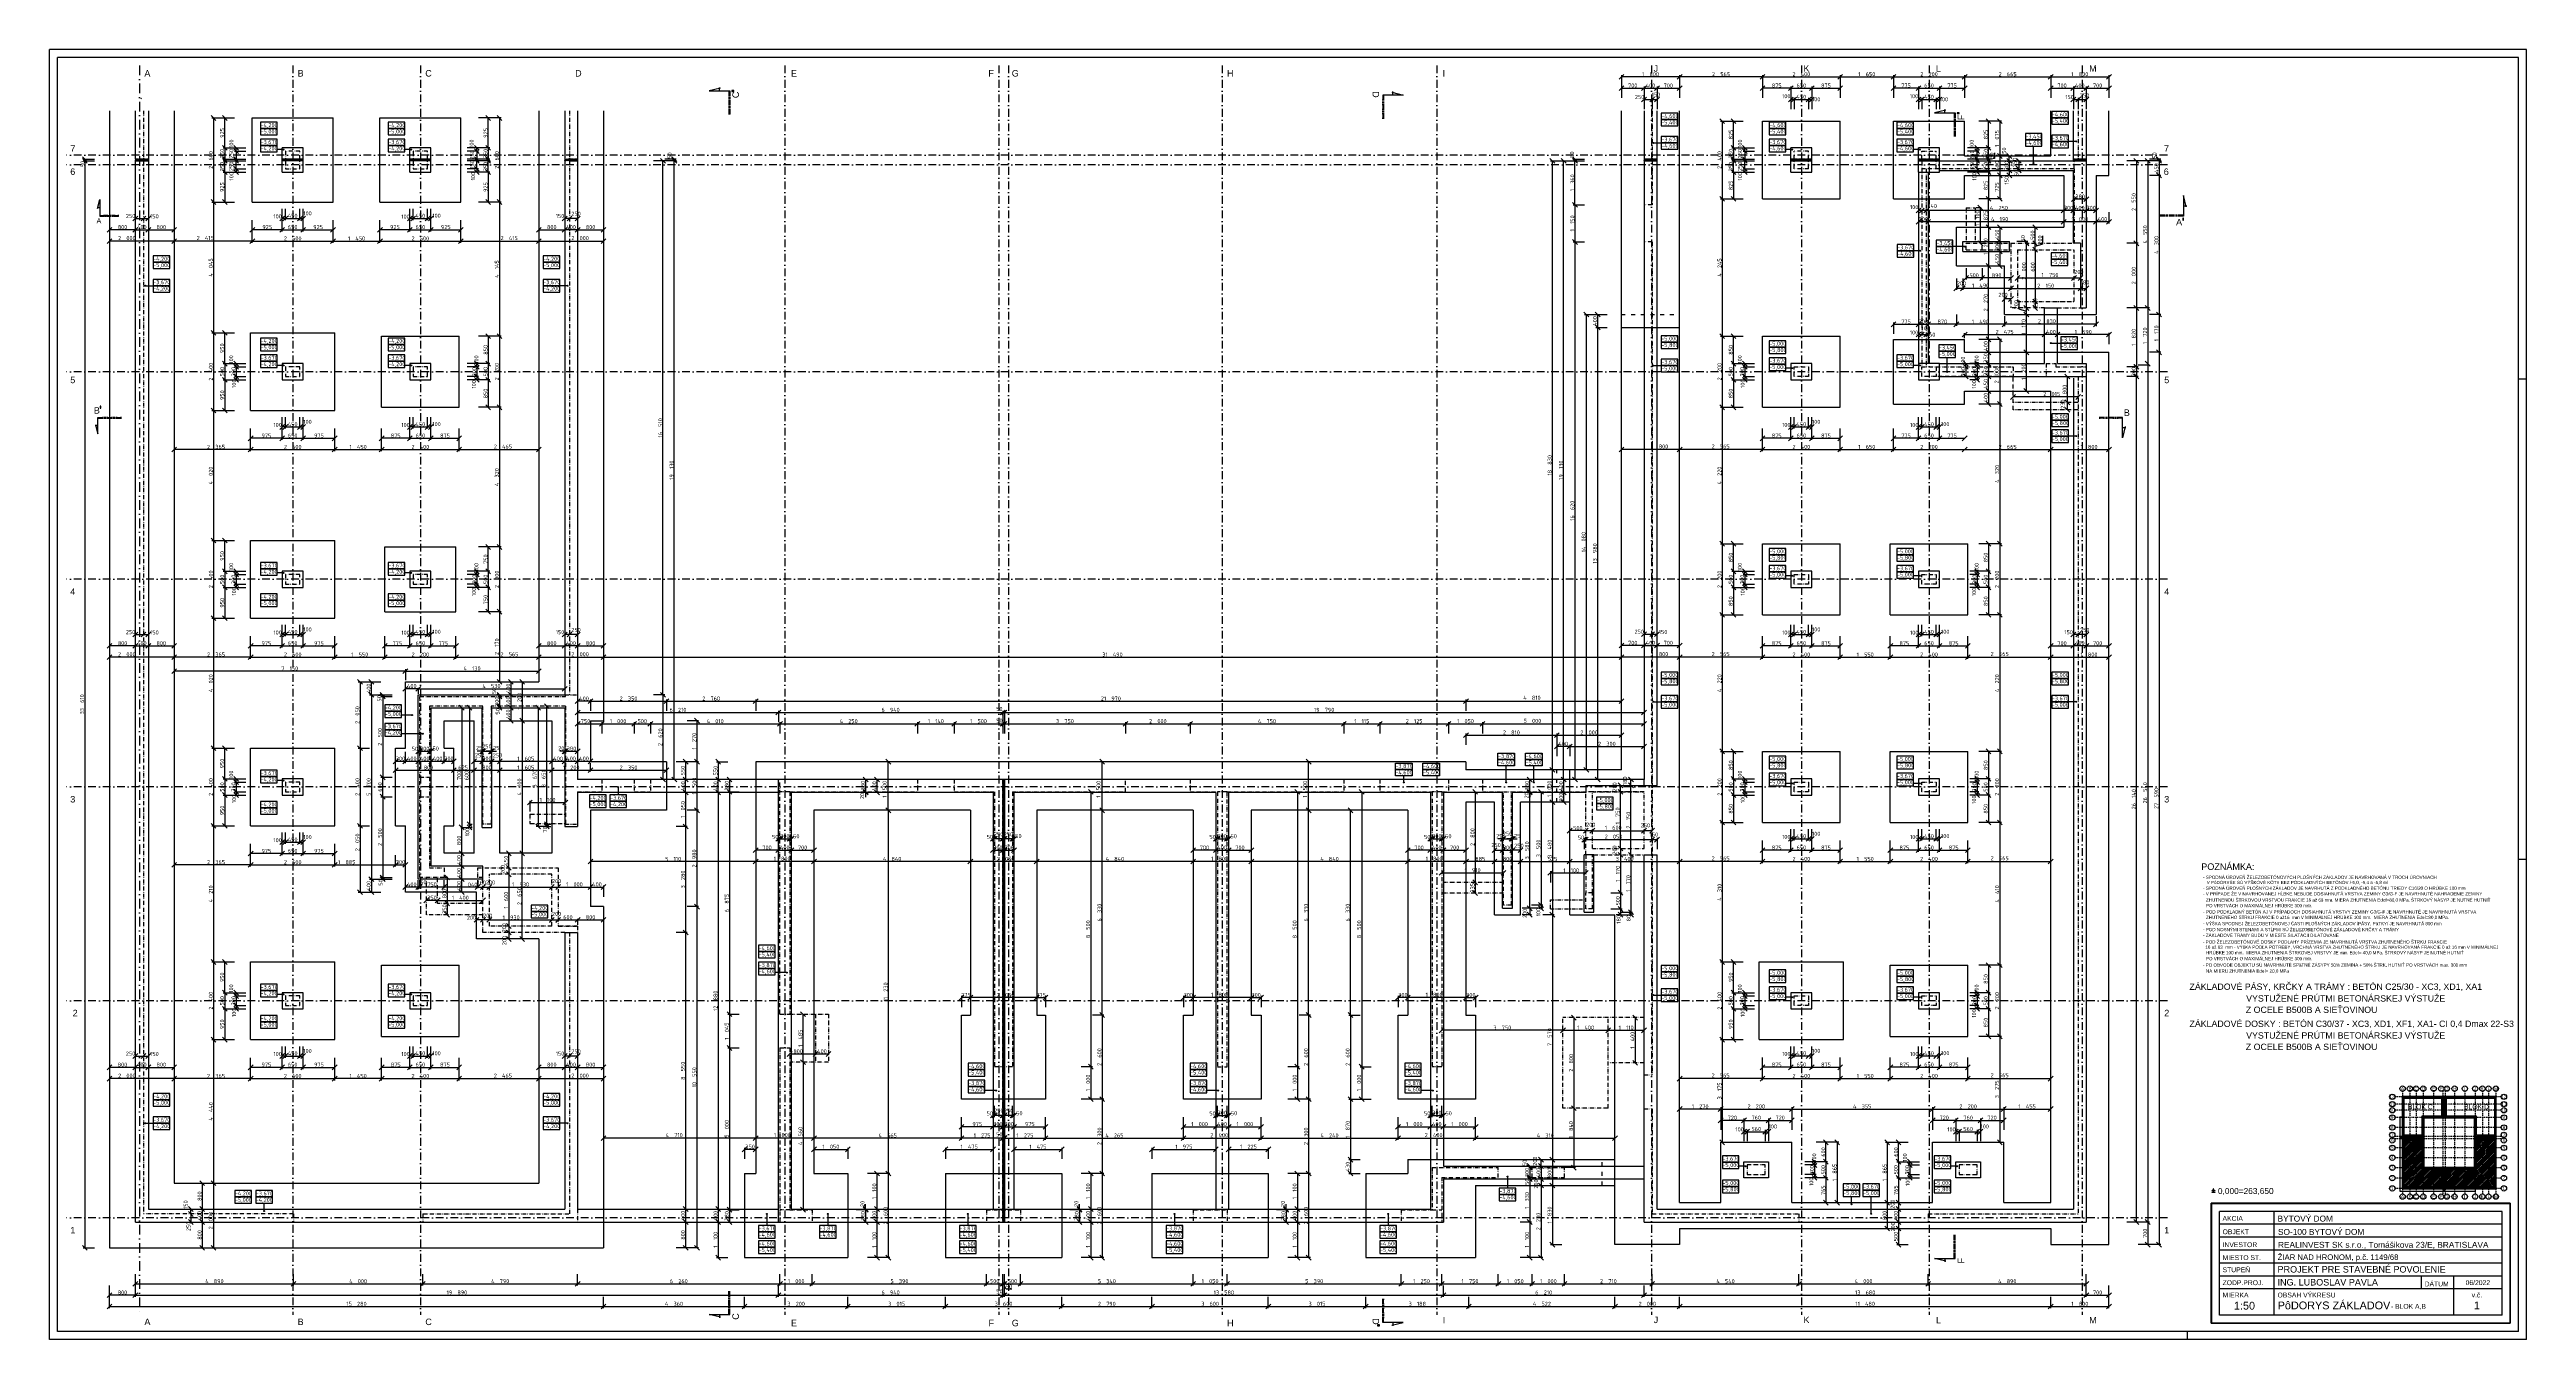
# Model space of a CAD drawing. Extents: x 4511820 to 5180432, y -1526536 to -944957.
# Drawn here: x 4977915 to 5054537, y -1502899 to -1463019 of the extents above; entities that cross this region are included whole.
import ezdxf

# ---------------------------------------------------------------- set-up
doc = ezdxf.new("R2010")
doc.units = 0
doc.header["$MEASUREMENT"] = 0
for name, pattern in [('ACAD_ISO03W100', [30, 12, -18]), ('ACAD_ISO12W100', [22, 12, -3, 0.5, -3, 0.5, -3]), ('BODKOCIARKOVANA_3', [5.6, 3, -1.3, 0, -1.3])]:
    doc.linetypes.add(name, pattern=pattern)
doc.layers.get('0').update_dxf_attribs({"linetype": 'CONTINUOUS'})
doc.layers.get('Defpoints').update_dxf_attribs({"color": 61, "linetype": 'CONTINUOUS'})
for name, color, linetype in [('DIM', 7, 'CONTINUOUS'), ('KÓTY', 4, 'CONTINUOUS'), ('MÚRY', 1, 'CONTINUOUS'), ('osi', 253, 'CONTINUOUS'), ('TENKÁ', 7, 'CONTINUOUS'), ('ZARIADENIE', 47, 'CONTINUOUS'), ('ŠRAFY', 82, 'CONTINUOUS')]:
    doc.layers.add(name, color=color, linetype=linetype)
doc.styles.add('ARIAL', font='arial.ttf')
doc.styles.add('styl1', font='arial.ttf')
doc.styles.add('Style-Arial', font='arial.ttf')
doc.styles.add('STYLE1', font='isocp.shx')
doc.dimstyles.new('STANDARD-50', dxfattribs={"dimtxt": 125, "dimasz": 150, "dimexe": 10, "dimexo": 200, "dimgap": 20, "dimtad": 1, "dimdsep": 46, "dimlunit": 6, "dimtxsty": 'STYLE1', "dimblk1": 'OBLIQUE', "dimblk2": 'OBLIQUE', "dimsah": 1, "dimcen": 2.5, "dimse1": 1, "dimse2": 1, "dimadec": 0, "dimazin": 0, "dimtfac": 1, "dimtmove": 1, "dimatfit": 3, "dimldrblk": 'OBLIQUE', "dimfxl": 1, "dimtolj": 1, "dimtzin": 0, "dimarcsym": 0})

# ---------------------------------------------------------------- blocks, each defined once
blk = doc.blocks.new('_OBLIQUE')
at = {"color": 0, "linetype": 'ByBlock'}
blk.add_line((-0.5, -0.5), (0.5, 0.5), dxfattribs=at)
blk = doc.blocks.new('*D37755')
at = {"layer": 'Defpoints', "color": 0}
for p in [(4979005, -1466458), (4980556, -1466408), (4980556, -1466458)]:
    blk.add_point(p, dxfattribs=at)
at = {"layer": 'KÓTY', "color": 0, "lineweight": -2}
blk.add_line((4979005, -1466408), (4979005, -1466458), dxfattribs=at)
at = {"layer": 'KÓTY', "color": 0, "linetype": 'ByBlock', "lineweight": -2, "xscale": 150, "yscale": 150, "zscale": 150}
for p, rotation in [((4979005, -1466408), 90), ((4979005, -1466458), 270)]:
    blk.add_blockref('_OBLIQUE', p, dxfattribs=dict(at, rotation=rotation))
at = {"layer": 'KÓTY', "color": 0, "insert": (4978935, -1466555), "char_height": 125, "attachment_point": 5, "rotation": 90, "style": 'STYLE1'}
blk.add_mtext('\\A1;50', dxfattribs=at)
blk = doc.blocks.new('*D42791')
at = {"layer": 'Defpoints', "color": 0}
for p in [(4983337, -1466408), (4985111, -1466058), (4985111, -1466408)]:
    blk.add_point(p, dxfattribs=at)
at = {"layer": 'KÓTY', "color": 0, "lineweight": -2}
blk.add_line((4983337, -1466058), (4983337, -1466408), dxfattribs=at)
at = {"layer": 'KÓTY', "color": 0, "linetype": 'ByBlock', "lineweight": -2, "xscale": 150, "yscale": 150, "zscale": 150}
for p, rotation in [((4983337, -1466058), 90), ((4983337, -1466408), 270)]:
    blk.add_blockref('_OBLIQUE', p, dxfattribs=dict(at, rotation=rotation))
at = {"layer": 'KÓTY', "color": 0, "insert": (4983254.5, -1466233), "char_height": 125, "attachment_point": 5, "rotation": 90, "style": 'STYLE1'}
blk.add_mtext('\\A1;350', dxfattribs=at)
blk = doc.blocks.new('*D42792')
at = {"layer": 'Defpoints', "color": 0}
for p in [(4983687, -1466408), (4985211, -1466158), (4985211, -1466408)]:
    blk.add_point(p, dxfattribs=at)
at = {"layer": 'KÓTY', "color": 0, "lineweight": -2}
blk.add_line((4983687, -1466158), (4983687, -1466408), dxfattribs=at)
at = {"layer": 'KÓTY', "color": 0, "linetype": 'ByBlock', "lineweight": -2, "xscale": 150, "yscale": 150, "zscale": 150}
for p, rotation in [((4983687, -1466158), 90), ((4983687, -1466408), 270)]:
    blk.add_blockref('_OBLIQUE', p, dxfattribs=dict(at, rotation=rotation))
at = {"layer": 'KÓTY', "color": 0, "insert": (4983535, -1466237.5), "char_height": 125, "attachment_point": 5, "rotation": 90, "style": 'STYLE1'}
blk.add_mtext('\\A1;250', dxfattribs=at)
blk = doc.blocks.new('*D42793')
at = {"layer": 'Defpoints', "color": 0}
for p in [(4983687, -1466058), (4985211, -1466058), (4985211, -1466158)]:
    blk.add_point(p, dxfattribs=at)
at = {"layer": 'KÓTY', "color": 0, "lineweight": -2}
blk.add_line((4983687, -1466158), (4983687, -1466058), dxfattribs=at)
at = {"layer": 'KÓTY', "color": 0, "linetype": 'ByBlock', "lineweight": -2, "xscale": 150, "yscale": 150, "zscale": 150}
for p, rotation in [((4983687, -1466058), 90), ((4983687, -1466158), 270)]:
    blk.add_blockref('_OBLIQUE', p, dxfattribs=dict(at, rotation=rotation))
at = {"layer": 'KÓTY', "color": 0, "insert": (4983539.5, -1465929.5), "char_height": 125, "attachment_point": 5, "rotation": 90, "style": 'STYLE1'}
blk.add_mtext('\\A1;100', dxfattribs=at)
blk = doc.blocks.new('*D42794')
at = {"layer": 'Defpoints', "color": 0}
for p in [(4983337, -1465133), (4985111, -1465133), (4985111, -1466058)]:
    blk.add_point(p, dxfattribs=at)
at = {"layer": 'KÓTY', "color": 0, "lineweight": -2}
blk.add_line((4983337, -1466058), (4983337, -1465133), dxfattribs=at)
at = {"layer": 'KÓTY', "color": 0, "linetype": 'ByBlock', "lineweight": -2, "xscale": 150, "yscale": 150, "zscale": 150}
for p, rotation in [((4983337, -1465133), 90), ((4983337, -1466058), 270)]:
    blk.add_blockref('_OBLIQUE', p, dxfattribs=dict(at, rotation=rotation))
at = {"layer": 'KÓTY', "color": 0, "insert": (4983254.5, -1465595.5), "char_height": 125, "attachment_point": 5, "rotation": 90, "style": 'STYLE1'}
blk.add_mtext('\\A1;925', dxfattribs=at)
blk = doc.blocks.new('*D42795')
at = {"layer": 'Defpoints', "color": 0}
for p in [(4983337, -1466458), (4985111, -1466458), (4985111, -1466808)]:
    blk.add_point(p, dxfattribs=at)
at = {"layer": 'KÓTY', "color": 0, "lineweight": -2}
blk.add_line((4983337, -1466808), (4983337, -1466458), dxfattribs=at)
at = {"layer": 'KÓTY', "color": 0, "linetype": 'ByBlock', "lineweight": -2, "xscale": 150, "yscale": 150, "zscale": 150}
for p, rotation in [((4983337, -1466458), 90), ((4983337, -1466808), 270)]:
    blk.add_blockref('_OBLIQUE', p, dxfattribs=dict(at, rotation=rotation))
at = {"layer": 'KÓTY', "color": 0, "insert": (4983254.5, -1466633), "char_height": 125, "attachment_point": 5, "rotation": 90, "style": 'STYLE1'}
blk.add_mtext('\\A1;350', dxfattribs=at)
blk = doc.blocks.new('*D42796')
at = {"layer": 'Defpoints', "color": 0}
for p in [(4983687, -1466458), (4985211, -1466458), (4985211, -1466708)]:
    blk.add_point(p, dxfattribs=at)
at = {"layer": 'KÓTY', "color": 0, "lineweight": -2}
blk.add_line((4983687, -1466708), (4983687, -1466458), dxfattribs=at)
at = {"layer": 'KÓTY', "color": 0, "linetype": 'ByBlock', "lineweight": -2, "xscale": 150, "yscale": 150, "zscale": 150}
for p, rotation in [((4983687, -1466458), 90), ((4983687, -1466708), 270)]:
    blk.add_blockref('_OBLIQUE', p, dxfattribs=dict(at, rotation=rotation))
at = {"layer": 'KÓTY', "color": 0, "insert": (4983535, -1466628.5), "char_height": 125, "attachment_point": 5, "rotation": 90, "style": 'STYLE1'}
blk.add_mtext('\\A1;250', dxfattribs=at)
blk = doc.blocks.new('*D42797')
at = {"layer": 'Defpoints', "color": 0}
for p in [(4983687, -1466808), (4985211, -1466708), (4985211, -1466808)]:
    blk.add_point(p, dxfattribs=at)
at = {"layer": 'KÓTY', "color": 0, "lineweight": -2}
blk.add_line((4983687, -1466708), (4983687, -1466808), dxfattribs=at)
at = {"layer": 'KÓTY', "color": 0, "linetype": 'ByBlock', "lineweight": -2, "xscale": 150, "yscale": 150, "zscale": 150}
for p, rotation in [((4983687, -1466708), 90), ((4983687, -1466808), 270)]:
    blk.add_blockref('_OBLIQUE', p, dxfattribs=dict(at, rotation=rotation))
at = {"layer": 'KÓTY', "color": 0, "insert": (4983539.5, -1466936.5), "char_height": 125, "attachment_point": 5, "rotation": 90, "style": 'STYLE1'}
blk.add_mtext('\\A1;100', dxfattribs=at)
blk = doc.blocks.new('*D42798')
at = {"layer": 'Defpoints', "color": 0}
for p in [(4985111, -1466808), (4983337, -1467733), (4985111, -1467733)]:
    blk.add_point(p, dxfattribs=at)
at = {"layer": 'KÓTY', "color": 0, "lineweight": -2}
blk.add_line((4983337, -1466808), (4983337, -1467733), dxfattribs=at)
at = {"layer": 'KÓTY', "color": 0, "linetype": 'ByBlock', "lineweight": -2, "xscale": 150, "yscale": 150, "zscale": 150}
for p, rotation in [((4983337, -1466808), 90), ((4983337, -1467733), 270)]:
    blk.add_blockref('_OBLIQUE', p, dxfattribs=dict(at, rotation=rotation))
at = {"layer": 'KÓTY', "color": 0, "insert": (4983254.5, -1467270.5), "char_height": 125, "attachment_point": 5, "rotation": 90, "style": 'STYLE1'}
blk.add_mtext('\\A1;925', dxfattribs=at)
blk = doc.blocks.new('*D42799')
at = {"layer": 'Defpoints', "color": 0}
for p in [(4988136, -1467577), (4990636, -1467577), (4990636, -1468941)]:
    blk.add_point(p, dxfattribs=at)
at = {"layer": 'KÓTY', "color": 0, "lineweight": -2}
blk.add_line((4988136, -1468941), (4990636, -1468941), dxfattribs=at)
at = {"layer": 'KÓTY', "color": 0, "linetype": 'ByBlock', "lineweight": -2, "xscale": 150, "yscale": 150, "zscale": 150, "rotation": 180}
blk.add_blockref('_OBLIQUE', (4988136, -1468941), dxfattribs=at)
at = {"layer": 'KÓTY', "color": 0, "linetype": 'ByBlock', "lineweight": -2, "xscale": 150, "yscale": 150, "zscale": 150}
blk.add_blockref('_OBLIQUE', (4990636, -1468941), dxfattribs=at)
at = {"layer": 'KÓTY', "color": 0, "insert": (4989386, -1468858), "char_height": 125, "attachment_point": 5, "style": 'STYLE1'}
blk.add_mtext('\\A1;2ﾠ500', dxfattribs=at)
blk = doc.blocks.new('*D42800')
at = {"layer": 'Defpoints', "color": 0}
for p in [(4988136, -1466726.5), (4989061, -1466726.5), (4988136, -1468591)]:
    blk.add_point(p, dxfattribs=at)
at = {"layer": 'KÓTY', "color": 0, "lineweight": -2}
blk.add_line((4989061, -1468591), (4988136, -1468591), dxfattribs=at)
at = {"layer": 'KÓTY', "color": 0, "linetype": 'ByBlock', "lineweight": -2, "xscale": 150, "yscale": 150, "zscale": 150, "rotation": 180}
blk.add_blockref('_OBLIQUE', (4988136, -1468591), dxfattribs=at)
at = {"layer": 'KÓTY', "color": 0, "linetype": 'ByBlock', "lineweight": -2, "xscale": 150, "yscale": 150, "zscale": 150}
blk.add_blockref('_OBLIQUE', (4989061, -1468591), dxfattribs=at)
at = {"layer": 'KÓTY', "color": 0, "insert": (4988598.5, -1468508.5), "char_height": 125, "attachment_point": 5, "style": 'STYLE1'}
blk.add_mtext('\\A1;925', dxfattribs=at)
blk = doc.blocks.new('*D42801')
at = {"layer": 'Defpoints', "color": 0}
for p in [(4989161, -1466626.5), (4989611, -1466626.5), (4989611, -1468241)]:
    blk.add_point(p, dxfattribs=at)
at = {"layer": 'KÓTY', "color": 0, "lineweight": -2}
blk.add_line((4989161, -1468241), (4989611, -1468241), dxfattribs=at)
at = {"layer": 'KÓTY', "color": 0, "linetype": 'ByBlock', "lineweight": -2, "xscale": 150, "yscale": 150, "zscale": 150, "rotation": 180}
blk.add_blockref('_OBLIQUE', (4989161, -1468241), dxfattribs=at)
at = {"layer": 'KÓTY', "color": 0, "linetype": 'ByBlock', "lineweight": -2, "xscale": 150, "yscale": 150, "zscale": 150}
blk.add_blockref('_OBLIQUE', (4989611, -1468241), dxfattribs=at)
at = {"layer": 'KÓTY', "color": 0, "insert": (4989386, -1468158.5), "char_height": 125, "attachment_point": 5, "style": 'STYLE1'}
blk.add_mtext('\\A1;450', dxfattribs=at)
blk = doc.blocks.new('*D42802')
at = {"layer": 'Defpoints', "color": 0}
for p in [(4989061, -1466726.5), (4989711, -1466726.5), (4989711, -1468591)]:
    blk.add_point(p, dxfattribs=at)
at = {"layer": 'KÓTY', "color": 0, "lineweight": -2}
blk.add_line((4989061, -1468591), (4989711, -1468591), dxfattribs=at)
at = {"layer": 'KÓTY', "color": 0, "linetype": 'ByBlock', "lineweight": -2, "xscale": 150, "yscale": 150, "zscale": 150, "rotation": 180}
blk.add_blockref('_OBLIQUE', (4989061, -1468591), dxfattribs=at)
at = {"layer": 'KÓTY', "color": 0, "linetype": 'ByBlock', "lineweight": -2, "xscale": 150, "yscale": 150, "zscale": 150}
blk.add_blockref('_OBLIQUE', (4989711, -1468591), dxfattribs=at)
at = {"layer": 'KÓTY', "color": 0, "insert": (4989386, -1468508.5), "char_height": 125, "attachment_point": 5, "style": 'STYLE1'}
blk.add_mtext('\\A1;650', dxfattribs=at)
blk = doc.blocks.new('*D42803')
at = {"layer": 'Defpoints', "color": 0}
for p in [(4989711, -1466726.5), (4990636, -1466726.5), (4990636, -1468591)]:
    blk.add_point(p, dxfattribs=at)
at = {"layer": 'KÓTY', "color": 0, "lineweight": -2}
blk.add_line((4989711, -1468591), (4990636, -1468591), dxfattribs=at)
at = {"layer": 'KÓTY', "color": 0, "linetype": 'ByBlock', "lineweight": -2, "xscale": 150, "yscale": 150, "zscale": 150, "rotation": 180}
blk.add_blockref('_OBLIQUE', (4989711, -1468591), dxfattribs=at)
at = {"layer": 'KÓTY', "color": 0, "linetype": 'ByBlock', "lineweight": -2, "xscale": 150, "yscale": 150, "zscale": 150}
blk.add_blockref('_OBLIQUE', (4990636, -1468591), dxfattribs=at)
at = {"layer": 'KÓTY', "color": 0, "insert": (4990173.5, -1468508.5), "char_height": 125, "attachment_point": 5, "style": 'STYLE1'}
blk.add_mtext('\\A1;925', dxfattribs=at)
blk = doc.blocks.new('*D42804')
at = {"layer": 'Defpoints', "color": 0}
for p in [(4989611, -1466626.5), (4989711, -1466626.5), (4989711, -1468241)]:
    blk.add_point(p, dxfattribs=at)
at = {"layer": 'KÓTY', "color": 0, "lineweight": -2}
blk.add_line((4989611, -1468241), (4989711, -1468241), dxfattribs=at)
at = {"layer": 'KÓTY', "color": 0, "linetype": 'ByBlock', "lineweight": -2, "xscale": 150, "yscale": 150, "zscale": 150, "rotation": 180}
blk.add_blockref('_OBLIQUE', (4989611, -1468241), dxfattribs=at)
at = {"layer": 'KÓTY', "color": 0, "linetype": 'ByBlock', "lineweight": -2, "xscale": 150, "yscale": 150, "zscale": 150}
blk.add_blockref('_OBLIQUE', (4989711, -1468241), dxfattribs=at)
at = {"layer": 'KÓTY', "color": 0, "insert": (4989886.5, -1468155), "char_height": 125, "attachment_point": 5, "style": 'STYLE1'}
blk.add_mtext('\\A1;100', dxfattribs=at)
blk = doc.blocks.new('*D42805')
at = {"layer": 'Defpoints', "color": 0}
for p in [(4989061, -1466626.5), (4989161, -1466626.5), (4989061, -1468241)]:
    blk.add_point(p, dxfattribs=at)
at = {"layer": 'KÓTY', "color": 0, "lineweight": -2}
blk.add_line((4989161, -1468241), (4989061, -1468241), dxfattribs=at)
at = {"layer": 'KÓTY', "color": 0, "linetype": 'ByBlock', "lineweight": -2, "xscale": 150, "yscale": 150, "zscale": 150, "rotation": 180}
blk.add_blockref('_OBLIQUE', (4989061, -1468241), dxfattribs=at)
at = {"layer": 'KÓTY', "color": 0, "linetype": 'ByBlock', "lineweight": -2, "xscale": 150, "yscale": 150, "zscale": 150}
blk.add_blockref('_OBLIQUE', (4989161, -1468241), dxfattribs=at)
at = {"layer": 'KÓTY', "color": 0, "insert": (4988927, -1468182), "char_height": 125, "attachment_point": 5, "style": 'STYLE1'}
blk.add_mtext('\\A1;100', dxfattribs=at)
blk = doc.blocks.new('*D42806')
at = {"layer": 'Defpoints', "color": 0}
for p in [(4984186, -1466726.5), (4985111, -1466726.5), (4984186, -1468591)]:
    blk.add_point(p, dxfattribs=at)
at = {"layer": 'KÓTY', "color": 0, "lineweight": -2}
blk.add_line((4985111, -1468591), (4984186, -1468591), dxfattribs=at)
at = {"layer": 'KÓTY', "color": 0, "linetype": 'ByBlock', "lineweight": -2, "xscale": 150, "yscale": 150, "zscale": 150, "rotation": 180}
blk.add_blockref('_OBLIQUE', (4984186, -1468591), dxfattribs=at)
at = {"layer": 'KÓTY', "color": 0, "linetype": 'ByBlock', "lineweight": -2, "xscale": 150, "yscale": 150, "zscale": 150}
blk.add_blockref('_OBLIQUE', (4985111, -1468591), dxfattribs=at)
at = {"layer": 'KÓTY', "color": 0, "insert": (4984648.5, -1468508.5), "char_height": 125, "attachment_point": 5, "style": 'STYLE1'}
blk.add_mtext('\\A1;925', dxfattribs=at)
blk = doc.blocks.new('*D42807')
at = {"layer": 'Defpoints', "color": 0}
for p in [(4985211, -1466626.5), (4985661, -1466626.5), (4985661, -1468241)]:
    blk.add_point(p, dxfattribs=at)
at = {"layer": 'KÓTY', "color": 0, "lineweight": -2}
blk.add_line((4985211, -1468241), (4985661, -1468241), dxfattribs=at)
at = {"layer": 'KÓTY', "color": 0, "linetype": 'ByBlock', "lineweight": -2, "xscale": 150, "yscale": 150, "zscale": 150, "rotation": 180}
blk.add_blockref('_OBLIQUE', (4985211, -1468241), dxfattribs=at)
at = {"layer": 'KÓTY', "color": 0, "linetype": 'ByBlock', "lineweight": -2, "xscale": 150, "yscale": 150, "zscale": 150}
blk.add_blockref('_OBLIQUE', (4985661, -1468241), dxfattribs=at)
at = {"layer": 'KÓTY', "color": 0, "insert": (4985436, -1468158.5), "char_height": 125, "attachment_point": 5, "style": 'STYLE1'}
blk.add_mtext('\\A1;450', dxfattribs=at)
blk = doc.blocks.new('*D42808')
at = {"layer": 'Defpoints', "color": 0}
for p in [(4985111, -1466726.5), (4985761, -1466726.5), (4985761, -1468591)]:
    blk.add_point(p, dxfattribs=at)
at = {"layer": 'KÓTY', "color": 0, "lineweight": -2}
blk.add_line((4985111, -1468591), (4985761, -1468591), dxfattribs=at)
at = {"layer": 'KÓTY', "color": 0, "linetype": 'ByBlock', "lineweight": -2, "xscale": 150, "yscale": 150, "zscale": 150, "rotation": 180}
blk.add_blockref('_OBLIQUE', (4985111, -1468591), dxfattribs=at)
at = {"layer": 'KÓTY', "color": 0, "linetype": 'ByBlock', "lineweight": -2, "xscale": 150, "yscale": 150, "zscale": 150}
blk.add_blockref('_OBLIQUE', (4985761, -1468591), dxfattribs=at)
at = {"layer": 'KÓTY', "color": 0, "insert": (4985436, -1468508.5), "char_height": 125, "attachment_point": 5, "style": 'STYLE1'}
blk.add_mtext('\\A1;650', dxfattribs=at)
blk = doc.blocks.new('*D42809')
at = {"layer": 'Defpoints', "color": 0}
for p in [(4985761, -1466726.5), (4986686, -1466726.5), (4986686, -1468591)]:
    blk.add_point(p, dxfattribs=at)
at = {"layer": 'KÓTY', "color": 0, "lineweight": -2}
blk.add_line((4985761, -1468591), (4986686, -1468591), dxfattribs=at)
at = {"layer": 'KÓTY', "color": 0, "linetype": 'ByBlock', "lineweight": -2, "xscale": 150, "yscale": 150, "zscale": 150, "rotation": 180}
blk.add_blockref('_OBLIQUE', (4985761, -1468591), dxfattribs=at)
at = {"layer": 'KÓTY', "color": 0, "linetype": 'ByBlock', "lineweight": -2, "xscale": 150, "yscale": 150, "zscale": 150}
blk.add_blockref('_OBLIQUE', (4986686, -1468591), dxfattribs=at)
at = {"layer": 'KÓTY', "color": 0, "insert": (4986223.5, -1468508.5), "char_height": 125, "attachment_point": 5, "style": 'STYLE1'}
blk.add_mtext('\\A1;925', dxfattribs=at)
blk = doc.blocks.new('*D42810')
at = {"layer": 'Defpoints', "color": 0}
for p in [(4985661, -1466626.5), (4985761, -1466626.5), (4985761, -1468241)]:
    blk.add_point(p, dxfattribs=at)
at = {"layer": 'KÓTY', "color": 0, "lineweight": -2}
blk.add_line((4985661, -1468241), (4985761, -1468241), dxfattribs=at)
at = {"layer": 'KÓTY', "color": 0, "linetype": 'ByBlock', "lineweight": -2, "xscale": 150, "yscale": 150, "zscale": 150, "rotation": 180}
blk.add_blockref('_OBLIQUE', (4985661, -1468241), dxfattribs=at)
at = {"layer": 'KÓTY', "color": 0, "linetype": 'ByBlock', "lineweight": -2, "xscale": 150, "yscale": 150, "zscale": 150}
blk.add_blockref('_OBLIQUE', (4985761, -1468241), dxfattribs=at)
at = {"layer": 'KÓTY', "color": 0, "insert": (4985895, -1468083), "char_height": 125, "attachment_point": 5, "style": 'STYLE1'}
blk.add_mtext('\\A1;100', dxfattribs=at)
blk = doc.blocks.new('*D42811')
at = {"layer": 'Defpoints', "color": 0}
for p in [(4985111, -1466626.5), (4985211, -1466626.5), (4985111, -1468241)]:
    blk.add_point(p, dxfattribs=at)
at = {"layer": 'KÓTY', "color": 0, "lineweight": -2}
blk.add_line((4985211, -1468241), (4985111, -1468241), dxfattribs=at)
at = {"layer": 'KÓTY', "color": 0, "linetype": 'ByBlock', "lineweight": -2, "xscale": 150, "yscale": 150, "zscale": 150, "rotation": 180}
blk.add_blockref('_OBLIQUE', (4985111, -1468241), dxfattribs=at)
at = {"layer": 'KÓTY', "color": 0, "linetype": 'ByBlock', "lineweight": -2, "xscale": 150, "yscale": 150, "zscale": 150}
blk.add_blockref('_OBLIQUE', (4985211, -1468241), dxfattribs=at)
at = {"layer": 'KÓTY', "color": 0, "insert": (4984969, -1468178), "char_height": 125, "attachment_point": 5, "style": 'STYLE1'}
blk.add_mtext('\\A1;100', dxfattribs=at)
blk = doc.blocks.new('*D42812')
at = {"layer": 'Defpoints', "color": 0}
for p in [(4986686, -1467580), (4988136, -1467480), (4988136, -1468941)]:
    blk.add_point(p, dxfattribs=at)
at = {"layer": 'KÓTY', "color": 0, "lineweight": -2}
blk.add_line((4986686, -1468941), (4988136, -1468941), dxfattribs=at)
at = {"layer": 'KÓTY', "color": 0, "linetype": 'ByBlock', "lineweight": -2, "xscale": 150, "yscale": 150, "zscale": 150, "rotation": 180}
blk.add_blockref('_OBLIQUE', (4986686, -1468941), dxfattribs=at)
at = {"layer": 'KÓTY', "color": 0, "linetype": 'ByBlock', "lineweight": -2, "xscale": 150, "yscale": 150, "zscale": 150}
blk.add_blockref('_OBLIQUE', (4988136, -1468941), dxfattribs=at)
at = {"layer": 'KÓTY', "color": 0, "insert": (4987411, -1468858), "char_height": 125, "attachment_point": 5, "style": 'STYLE1'}
blk.add_mtext('\\A1;1ﾠ450', dxfattribs=at)
blk = doc.blocks.new('*D42813')
at = {"layer": 'Defpoints', "color": 0}
for p in [(4990636, -1467477), (4993051, -1467477), (4993051, -1468941)]:
    blk.add_point(p, dxfattribs=at)
at = {"layer": 'KÓTY', "color": 0, "lineweight": -2}
blk.add_line((4990636, -1468941), (4993051, -1468941), dxfattribs=at)
at = {"layer": 'KÓTY', "color": 0, "linetype": 'ByBlock', "lineweight": -2, "xscale": 150, "yscale": 150, "zscale": 150, "rotation": 180}
blk.add_blockref('_OBLIQUE', (4990636, -1468941), dxfattribs=at)
at = {"layer": 'KÓTY', "color": 0, "linetype": 'ByBlock', "lineweight": -2, "xscale": 150, "yscale": 150, "zscale": 150}
blk.add_blockref('_OBLIQUE', (4993051, -1468941), dxfattribs=at)
at = {"layer": 'KÓTY', "color": 0, "insert": (4992132, -1468847), "char_height": 125, "attachment_point": 5, "style": 'STYLE1'}
blk.add_mtext('\\A1;2ﾠ415', dxfattribs=at)
blk = doc.blocks.new('*D42814')
at = {"layer": 'Defpoints', "color": 0}
for p in [(4981771, -1467577), (4984186, -1467577), (4981771, -1468941)]:
    blk.add_point(p, dxfattribs=at)
at = {"layer": 'KÓTY', "color": 0, "lineweight": -2}
blk.add_line((4984186, -1468941), (4981771, -1468941), dxfattribs=at)
at = {"layer": 'KÓTY', "color": 0, "linetype": 'ByBlock', "lineweight": -2, "xscale": 150, "yscale": 150, "zscale": 150, "rotation": 180}
blk.add_blockref('_OBLIQUE', (4981771, -1468941), dxfattribs=at)
at = {"layer": 'KÓTY', "color": 0, "linetype": 'ByBlock', "lineweight": -2, "xscale": 150, "yscale": 150, "zscale": 150}
blk.add_blockref('_OBLIQUE', (4984186, -1468941), dxfattribs=at)
at = {"layer": 'KÓTY', "color": 0, "insert": (4982731, -1468843), "char_height": 125, "attachment_point": 5, "style": 'STYLE1'}
blk.add_mtext('\\A1;2ﾠ415', dxfattribs=at)
blk = doc.blocks.new('*D42816')
at = {"layer": 'Defpoints', "color": 0}
for p in [(4984186, -1467577), (4986686, -1467577), (4986686, -1468941)]:
    blk.add_point(p, dxfattribs=at)
at = {"layer": 'KÓTY', "color": 0, "lineweight": -2}
blk.add_line((4984186, -1468941), (4986686, -1468941), dxfattribs=at)
at = {"layer": 'KÓTY', "color": 0, "linetype": 'ByBlock', "lineweight": -2, "xscale": 150, "yscale": 150, "zscale": 150, "rotation": 180}
blk.add_blockref('_OBLIQUE', (4984186, -1468941), dxfattribs=at)
at = {"layer": 'KÓTY', "color": 0, "linetype": 'ByBlock', "lineweight": -2, "xscale": 150, "yscale": 150, "zscale": 150}
blk.add_blockref('_OBLIQUE', (4986686, -1468941), dxfattribs=at)
at = {"layer": 'KÓTY', "color": 0, "insert": (4985436, -1468858), "char_height": 125, "attachment_point": 5, "style": 'STYLE1'}
blk.add_mtext('\\A1;2ﾠ500', dxfattribs=at)
blk = doc.blocks.new('*D42817')
at = {"layer": 'Defpoints', "color": 0}
for p in [(4989711, -1466058), (4989711, -1466408), (4991485, -1466408)]:
    blk.add_point(p, dxfattribs=at)
at = {"layer": 'KÓTY', "color": 0, "lineweight": -2}
blk.add_line((4991485, -1466058), (4991485, -1466408), dxfattribs=at)
at = {"layer": 'KÓTY', "color": 0, "linetype": 'ByBlock', "lineweight": -2, "xscale": 150, "yscale": 150, "zscale": 150}
for p, rotation in [((4991485, -1466058), 90), ((4991485, -1466408), 270)]:
    blk.add_blockref('_OBLIQUE', p, dxfattribs=dict(at, rotation=rotation))
at = {"layer": 'KÓTY', "color": 0, "insert": (4991402.5, -1466233), "char_height": 125, "attachment_point": 5, "rotation": 90, "style": 'STYLE1'}
blk.add_mtext('\\A1;350', dxfattribs=at)
blk = doc.blocks.new('*D42818')
at = {"layer": 'Defpoints', "color": 0}
for p in [(4989611, -1466158), (4989611, -1466408), (4991135, -1466408)]:
    blk.add_point(p, dxfattribs=at)
at = {"layer": 'KÓTY', "color": 0, "lineweight": -2}
blk.add_line((4991135, -1466158), (4991135, -1466408), dxfattribs=at)
at = {"layer": 'KÓTY', "color": 0, "linetype": 'ByBlock', "lineweight": -2, "xscale": 150, "yscale": 150, "zscale": 150}
for p, rotation in [((4991135, -1466158), 90), ((4991135, -1466408), 270)]:
    blk.add_blockref('_OBLIQUE', p, dxfattribs=dict(at, rotation=rotation))
at = {"layer": 'KÓTY', "color": 0, "insert": (4990984, -1466272), "char_height": 125, "attachment_point": 5, "rotation": 90, "style": 'STYLE1'}
blk.add_mtext('\\A1;250', dxfattribs=at)
blk = doc.blocks.new('*D42819')
at = {"layer": 'Defpoints', "color": 0}
for p in [(4989611, -1466058), (4989611, -1466158), (4991135, -1466058)]:
    blk.add_point(p, dxfattribs=at)
at = {"layer": 'KÓTY', "color": 0, "lineweight": -2}
blk.add_line((4991135, -1466158), (4991135, -1466058), dxfattribs=at)
at = {"layer": 'KÓTY', "color": 0, "linetype": 'ByBlock', "lineweight": -2, "xscale": 150, "yscale": 150, "zscale": 150}
for p, rotation in [((4991135, -1466058), 90), ((4991135, -1466158), 270)]:
    blk.add_blockref('_OBLIQUE', p, dxfattribs=dict(at, rotation=rotation))
at = {"layer": 'KÓTY', "color": 0, "insert": (4990969.5, -1465929.5), "char_height": 125, "attachment_point": 5, "rotation": 90, "style": 'STYLE1'}
blk.add_mtext('\\A1;100', dxfattribs=at)
blk = doc.blocks.new('*D42820')
at = {"layer": 'Defpoints', "color": 0}
for p in [(4989711, -1465133), (4991485, -1465133), (4989711, -1466058)]:
    blk.add_point(p, dxfattribs=at)
at = {"layer": 'KÓTY', "color": 0, "lineweight": -2}
blk.add_line((4991485, -1466058), (4991485, -1465133), dxfattribs=at)
at = {"layer": 'KÓTY', "color": 0, "linetype": 'ByBlock', "lineweight": -2, "xscale": 150, "yscale": 150, "zscale": 150}
for p, rotation in [((4991485, -1465133), 90), ((4991485, -1466058), 270)]:
    blk.add_blockref('_OBLIQUE', p, dxfattribs=dict(at, rotation=rotation))
at = {"layer": 'KÓTY', "color": 0, "insert": (4991402.5, -1465595.5), "char_height": 125, "attachment_point": 5, "rotation": 90, "style": 'STYLE1'}
blk.add_mtext('\\A1;925', dxfattribs=at)
blk = doc.blocks.new('*D42821')
at = {"layer": 'Defpoints', "color": 0}
for p in [(4989711, -1466458), (4991485, -1466458), (4989711, -1466808)]:
    blk.add_point(p, dxfattribs=at)
at = {"layer": 'KÓTY', "color": 0, "lineweight": -2}
blk.add_line((4991485, -1466808), (4991485, -1466458), dxfattribs=at)
at = {"layer": 'KÓTY', "color": 0, "linetype": 'ByBlock', "lineweight": -2, "xscale": 150, "yscale": 150, "zscale": 150}
for p, rotation in [((4991485, -1466458), 90), ((4991485, -1466808), 270)]:
    blk.add_blockref('_OBLIQUE', p, dxfattribs=dict(at, rotation=rotation))
at = {"layer": 'KÓTY', "color": 0, "insert": (4991402.5, -1466633), "char_height": 125, "attachment_point": 5, "rotation": 90, "style": 'STYLE1'}
blk.add_mtext('\\A1;350', dxfattribs=at)
blk = doc.blocks.new('*D42822')
at = {"layer": 'Defpoints', "color": 0}
for p in [(4989611, -1466458), (4991135, -1466458), (4989611, -1466708)]:
    blk.add_point(p, dxfattribs=at)
at = {"layer": 'KÓTY', "color": 0, "lineweight": -2}
blk.add_line((4991135, -1466708), (4991135, -1466458), dxfattribs=at)
at = {"layer": 'KÓTY', "color": 0, "linetype": 'ByBlock', "lineweight": -2, "xscale": 150, "yscale": 150, "zscale": 150}
for p, rotation in [((4991135, -1466458), 90), ((4991135, -1466708), 270)]:
    blk.add_blockref('_OBLIQUE', p, dxfattribs=dict(at, rotation=rotation))
at = {"layer": 'KÓTY', "color": 0, "insert": (4990988, -1466581.5), "char_height": 125, "attachment_point": 5, "rotation": 90, "style": 'STYLE1'}
blk.add_mtext('\\A1;250', dxfattribs=at)
blk = doc.blocks.new('*D42823')
at = {"layer": 'Defpoints', "color": 0}
for p in [(4989611, -1466708), (4989611, -1466808), (4991135, -1466808)]:
    blk.add_point(p, dxfattribs=at)
at = {"layer": 'KÓTY', "color": 0, "lineweight": -2}
blk.add_line((4991135, -1466708), (4991135, -1466808), dxfattribs=at)
at = {"layer": 'KÓTY', "color": 0, "linetype": 'ByBlock', "lineweight": -2, "xscale": 150, "yscale": 150, "zscale": 150}
for p, rotation in [((4991135, -1466708), 90), ((4991135, -1466808), 270)]:
    blk.add_blockref('_OBLIQUE', p, dxfattribs=dict(at, rotation=rotation))
at = {"layer": 'KÓTY', "color": 0, "insert": (4991017, -1466934.5), "char_height": 125, "attachment_point": 5, "rotation": 90, "style": 'STYLE1'}
blk.add_mtext('\\A1;100', dxfattribs=at)
blk = doc.blocks.new('*D42824')
at = {"layer": 'Defpoints', "color": 0}
for p in [(4989711, -1466808), (4989711, -1467733), (4991485, -1467733)]:
    blk.add_point(p, dxfattribs=at)
at = {"layer": 'KÓTY', "color": 0, "lineweight": -2}
blk.add_line((4991485, -1466808), (4991485, -1467733), dxfattribs=at)
at = {"layer": 'KÓTY', "color": 0, "linetype": 'ByBlock', "lineweight": -2, "xscale": 150, "yscale": 150, "zscale": 150}
for p, rotation in [((4991485, -1466808), 90), ((4991485, -1467733), 270)]:
    blk.add_blockref('_OBLIQUE', p, dxfattribs=dict(at, rotation=rotation))
at = {"layer": 'KÓTY', "color": 0, "insert": (4991402.5, -1467270.5), "char_height": 125, "attachment_point": 5, "rotation": 90, "style": 'STYLE1'}
blk.add_mtext('\\A1;925', dxfattribs=at)
blk = doc.blocks.new('*D42825')
at = {"layer": 'Defpoints', "color": 0}
for p in [(4984186, -1465133), (4982987, -1467733), (4984186, -1467733)]:
    blk.add_point(p, dxfattribs=at)
at = {"layer": 'KÓTY', "color": 0, "lineweight": -2}
blk.add_line((4982987, -1465133), (4982987, -1467733), dxfattribs=at)
at = {"layer": 'KÓTY', "color": 0, "linetype": 'ByBlock', "lineweight": -2, "xscale": 150, "yscale": 150, "zscale": 150}
for p, rotation in [((4982987, -1465133), 90), ((4982987, -1467733), 270)]:
    blk.add_blockref('_OBLIQUE', p, dxfattribs=dict(at, rotation=rotation))
at = {"layer": 'KÓTY', "color": 0, "insert": (4982904, -1466433), "char_height": 125, "attachment_point": 5, "rotation": 90, "style": 'STYLE1'}
blk.add_mtext('\\A1;2ﾠ600', dxfattribs=at)
blk = doc.blocks.new('*D42826')
at = {"layer": 'Defpoints', "color": 0}
for p in [(4990636, -1465133), (4990636, -1467733), (4991835, -1467733)]:
    blk.add_point(p, dxfattribs=at)
at = {"layer": 'KÓTY', "color": 0, "lineweight": -2}
blk.add_line((4991835, -1465133), (4991835, -1467733), dxfattribs=at)
at = {"layer": 'KÓTY', "color": 0, "linetype": 'ByBlock', "lineweight": -2, "xscale": 150, "yscale": 150, "zscale": 150}
for p, rotation in [((4991835, -1465133), 90), ((4991835, -1467733), 270)]:
    blk.add_blockref('_OBLIQUE', p, dxfattribs=dict(at, rotation=rotation))
at = {"layer": 'KÓTY', "color": 0, "insert": (4991752, -1466433), "char_height": 125, "attachment_point": 5, "rotation": 90, "style": 'STYLE1'}
blk.add_mtext('\\A1;2ﾠ600', dxfattribs=at)
blk = doc.blocks.new('*D42827')
at = {"layer": 'Defpoints', "color": 0}
for p in [(4981356, -1466458), (4979005, -1500068), (4980556, -1500068)]:
    blk.add_point(p, dxfattribs=at)
at = {"layer": 'KÓTY', "color": 0, "lineweight": -2}
blk.add_line((4979005, -1466458), (4979005, -1500068), dxfattribs=at)
at = {"layer": 'KÓTY', "color": 0, "linetype": 'ByBlock', "lineweight": -2, "xscale": 150, "yscale": 150, "zscale": 150}
for p, rotation in [((4979005, -1466458), 90), ((4979005, -1500068), 270)]:
    blk.add_blockref('_OBLIQUE', p, dxfattribs=dict(at, rotation=rotation))
at = {"layer": 'KÓTY', "color": 0, "insert": (4978922, -1483263), "char_height": 125, "attachment_point": 5, "rotation": 90, "style": 'STYLE1'}
blk.add_mtext('\\A1;33ﾠ610', dxfattribs=at)
blk = doc.blocks.new('*D42832')
at = {"layer": 'Defpoints', "color": 0}
for p in [(4979771, -1499718), (4980571, -1499718), (4979771, -1501529.5)]:
    blk.add_point(p, dxfattribs=at)
at = {"layer": 'KÓTY', "color": 0, "lineweight": -2}
blk.add_line((4980571, -1501529.5), (4979771, -1501529.5), dxfattribs=at)
at = {"layer": 'KÓTY', "color": 0, "linetype": 'ByBlock', "lineweight": -2, "xscale": 150, "yscale": 150, "zscale": 150, "rotation": 180}
blk.add_blockref('_OBLIQUE', (4979771, -1501529.5), dxfattribs=at)
at = {"layer": 'KÓTY', "color": 0, "linetype": 'ByBlock', "lineweight": -2, "xscale": 150, "yscale": 150, "zscale": 150}
blk.add_blockref('_OBLIQUE', (4980571, -1501529.5), dxfattribs=at)
at = {"layer": 'KÓTY', "color": 0, "insert": (4980171, -1501447), "char_height": 125, "attachment_point": 5, "style": 'STYLE1'}
blk.add_mtext('\\A1;800', dxfattribs=at)
blk = doc.blocks.new('*D42834')
at = {"layer": 'Defpoints', "color": 0}
for p in [(4979771, -1500418), (4995051, -1500418), (4995051, -1501880)]:
    blk.add_point(p, dxfattribs=at)
at = {"layer": 'KÓTY', "color": 0, "lineweight": -2}
blk.add_line((4979771, -1501880), (4995051, -1501880), dxfattribs=at)
at = {"layer": 'KÓTY', "color": 0, "linetype": 'ByBlock', "lineweight": -2, "xscale": 150, "yscale": 150, "zscale": 150, "rotation": 180}
blk.add_blockref('_OBLIQUE', (4979771, -1501880), dxfattribs=at)
at = {"layer": 'KÓTY', "color": 0, "linetype": 'ByBlock', "lineweight": -2, "xscale": 150, "yscale": 150, "zscale": 150}
blk.add_blockref('_OBLIQUE', (4995051, -1501880), dxfattribs=at)
at = {"layer": 'KÓTY', "color": 0, "insert": (4987411, -1501797), "char_height": 125, "attachment_point": 5, "style": 'STYLE1'}
blk.add_mtext('\\A1;15ﾠ280', dxfattribs=at)
blk = doc.blocks.new('*D42835')
at = {"layer": 'Defpoints', "color": 0}
for p in [(4984186, -1467733), (4982987, -1471778), (4984136, -1471778)]:
    blk.add_point(p, dxfattribs=at)
at = {"layer": 'KÓTY', "color": 0, "lineweight": -2}
blk.add_line((4982987, -1467733), (4982987, -1471778), dxfattribs=at)
at = {"layer": 'KÓTY', "color": 0, "linetype": 'ByBlock', "lineweight": -2, "xscale": 150, "yscale": 150, "zscale": 150}
for p, rotation in [((4982987, -1467733), 90), ((4982987, -1471778), 270)]:
    blk.add_blockref('_OBLIQUE', p, dxfattribs=dict(at, rotation=rotation))
at = {"layer": 'KÓTY', "color": 0, "insert": (4982904, -1469756), "char_height": 125, "attachment_point": 5, "rotation": 90, "style": 'STYLE1'}
blk.add_mtext('\\A1;4ﾠ045', dxfattribs=at)
blk = doc.blocks.new('*D42836')
at = {"layer": 'Defpoints', "color": 0}
for p in [(4984136, -1471778), (4982987, -1474178), (4984136, -1474178)]:
    blk.add_point(p, dxfattribs=at)
at = {"layer": 'KÓTY', "color": 0, "lineweight": -2}
blk.add_line((4982987, -1471778), (4982987, -1474178), dxfattribs=at)
at = {"layer": 'KÓTY', "color": 0, "linetype": 'ByBlock', "lineweight": -2, "xscale": 150, "yscale": 150, "zscale": 150}
for p, rotation in [((4982987, -1471778), 90), ((4982987, -1474178), 270)]:
    blk.add_blockref('_OBLIQUE', p, dxfattribs=dict(at, rotation=rotation))
at = {"layer": 'KÓTY', "color": 0, "insert": (4982904, -1472978), "char_height": 125, "attachment_point": 5, "rotation": 90, "style": 'STYLE1'}
blk.add_mtext('\\A1;2ﾠ400', dxfattribs=at)
blk = doc.blocks.new('*D42837')
at = {"layer": 'Defpoints', "color": 0}
for p in [(4983337, -1471778), (4985111, -1471778), (4985111, -1472728)]:
    blk.add_point(p, dxfattribs=at)
at = {"layer": 'KÓTY', "color": 0, "lineweight": -2}
blk.add_line((4983337, -1472728), (4983337, -1471778), dxfattribs=at)
at = {"layer": 'KÓTY', "color": 0, "linetype": 'ByBlock', "lineweight": -2, "xscale": 150, "yscale": 150, "zscale": 150}
for p, rotation in [((4983337, -1471778), 90), ((4983337, -1472728), 270)]:
    blk.add_blockref('_OBLIQUE', p, dxfattribs=dict(at, rotation=rotation))
at = {"layer": 'KÓTY', "color": 0, "insert": (4983254.5, -1472253), "char_height": 125, "attachment_point": 5, "rotation": 90, "style": 'STYLE1'}
blk.add_mtext('\\A1;950', dxfattribs=at)
blk = doc.blocks.new('*D42838')
at = {"layer": 'Defpoints', "color": 0}
for p in [(4983337, -1473228), (4985111, -1472728), (4985111, -1473228)]:
    blk.add_point(p, dxfattribs=at)
at = {"layer": 'KÓTY', "color": 0, "lineweight": -2}
blk.add_line((4983337, -1472728), (4983337, -1473228), dxfattribs=at)
at = {"layer": 'KÓTY', "color": 0, "linetype": 'ByBlock', "lineweight": -2, "xscale": 150, "yscale": 150, "zscale": 150}
for p, rotation in [((4983337, -1472728), 90), ((4983337, -1473228), 270)]:
    blk.add_blockref('_OBLIQUE', p, dxfattribs=dict(at, rotation=rotation))
at = {"layer": 'KÓTY', "color": 0, "insert": (4983254.5, -1472978), "char_height": 125, "attachment_point": 5, "rotation": 90, "style": 'STYLE1'}
blk.add_mtext('\\A1;500', dxfattribs=at)
blk = doc.blocks.new('*D42839')
at = {"layer": 'Defpoints', "color": 0}
for p in [(4985111, -1473228), (4983337, -1474178), (4985111, -1474178)]:
    blk.add_point(p, dxfattribs=at)
at = {"layer": 'KÓTY', "color": 0, "lineweight": -2}
blk.add_line((4983337, -1473228), (4983337, -1474178), dxfattribs=at)
at = {"layer": 'KÓTY', "color": 0, "linetype": 'ByBlock', "lineweight": -2, "xscale": 150, "yscale": 150, "zscale": 150}
for p, rotation in [((4983337, -1473228), 90), ((4983337, -1474178), 270)]:
    blk.add_blockref('_OBLIQUE', p, dxfattribs=dict(at, rotation=rotation))
at = {"layer": 'KÓTY', "color": 0, "insert": (4983254.5, -1473703), "char_height": 125, "attachment_point": 5, "rotation": 90, "style": 'STYLE1'}
blk.add_mtext('\\A1;950', dxfattribs=at)
blk = doc.blocks.new('*D42840')
at = {"layer": 'Defpoints', "color": 0}
for p in [(4983687, -1473128), (4985661, -1472828), (4985661, -1473128)]:
    blk.add_point(p, dxfattribs=at)
at = {"layer": 'KÓTY', "color": 0, "lineweight": -2}
blk.add_line((4983687, -1472828), (4983687, -1473128), dxfattribs=at)
at = {"layer": 'KÓTY', "color": 0, "linetype": 'ByBlock', "lineweight": -2, "xscale": 150, "yscale": 150, "zscale": 150}
for p, rotation in [((4983687, -1472828), 90), ((4983687, -1473128), 270)]:
    blk.add_blockref('_OBLIQUE', p, dxfattribs=dict(at, rotation=rotation))
at = {"layer": 'KÓTY', "color": 0, "insert": (4983604.5, -1472978), "char_height": 125, "attachment_point": 5, "rotation": 90, "style": 'STYLE1'}
blk.add_mtext('\\A1;300', dxfattribs=at)
blk = doc.blocks.new('*D42841')
at = {"layer": 'Defpoints', "color": 0}
for p in [(4983687, -1472728), (4985211, -1472728), (4985211, -1472828)]:
    blk.add_point(p, dxfattribs=at)
at = {"layer": 'KÓTY', "color": 0, "lineweight": -2}
blk.add_line((4983687, -1472828), (4983687, -1472728), dxfattribs=at)
at = {"layer": 'KÓTY', "color": 0, "linetype": 'ByBlock', "lineweight": -2, "xscale": 150, "yscale": 150, "zscale": 150}
for p, rotation in [((4983687, -1472728), 90), ((4983687, -1472828), 270)]:
    blk.add_blockref('_OBLIQUE', p, dxfattribs=dict(at, rotation=rotation))
at = {"layer": 'KÓTY', "color": 0, "insert": (4983533.5, -1472599.5), "char_height": 125, "attachment_point": 5, "rotation": 90, "style": 'STYLE1'}
blk.add_mtext('\\A1;100', dxfattribs=at)
blk = doc.blocks.new('*D42842')
at = {"layer": 'Defpoints', "color": 0}
for p in [(4983687, -1473228), (4985211, -1473128), (4985211, -1473228)]:
    blk.add_point(p, dxfattribs=at)
at = {"layer": 'KÓTY', "color": 0, "lineweight": -2}
blk.add_line((4983687, -1473128), (4983687, -1473228), dxfattribs=at)
at = {"layer": 'KÓTY', "color": 0, "linetype": 'ByBlock', "lineweight": -2, "xscale": 150, "yscale": 150, "zscale": 150}
for p, rotation in [((4983687, -1473128), 90), ((4983687, -1473228), 270)]:
    blk.add_blockref('_OBLIQUE', p, dxfattribs=dict(at, rotation=rotation))
at = {"layer": 'KÓTY', "color": 0, "insert": (4983623, -1473350.5), "char_height": 125, "attachment_point": 5, "rotation": 90, "style": 'STYLE1'}
blk.add_mtext('\\A1;100', dxfattribs=at)
blk = doc.blocks.new('*D42843')
at = {"layer": 'Defpoints', "color": 0}
for p in [(4984136, -1473171.5), (4985111, -1473171.5), (4984136, -1475036)]:
    blk.add_point(p, dxfattribs=at)
at = {"layer": 'KÓTY', "color": 0, "lineweight": -2}
blk.add_line((4985111, -1475036), (4984136, -1475036), dxfattribs=at)
at = {"layer": 'KÓTY', "color": 0, "linetype": 'ByBlock', "lineweight": -2, "xscale": 150, "yscale": 150, "zscale": 150, "rotation": 180}
blk.add_blockref('_OBLIQUE', (4984136, -1475036), dxfattribs=at)
at = {"layer": 'KÓTY', "color": 0, "linetype": 'ByBlock', "lineweight": -2, "xscale": 150, "yscale": 150, "zscale": 150}
blk.add_blockref('_OBLIQUE', (4985111, -1475036), dxfattribs=at)
at = {"layer": 'KÓTY', "color": 0, "insert": (4984623.5, -1474953.5), "char_height": 125, "attachment_point": 5, "style": 'STYLE1'}
blk.add_mtext('\\A1;975', dxfattribs=at)
blk = doc.blocks.new('*D42844')
at = {"layer": 'Defpoints', "color": 0}
for p in [(4985211, -1473071.5), (4985661, -1473071.5), (4985661, -1474686)]:
    blk.add_point(p, dxfattribs=at)
at = {"layer": 'KÓTY', "color": 0, "lineweight": -2}
blk.add_line((4985211, -1474686), (4985661, -1474686), dxfattribs=at)
at = {"layer": 'KÓTY', "color": 0, "linetype": 'ByBlock', "lineweight": -2, "xscale": 150, "yscale": 150, "zscale": 150, "rotation": 180}
blk.add_blockref('_OBLIQUE', (4985211, -1474686), dxfattribs=at)
at = {"layer": 'KÓTY', "color": 0, "linetype": 'ByBlock', "lineweight": -2, "xscale": 150, "yscale": 150, "zscale": 150}
blk.add_blockref('_OBLIQUE', (4985661, -1474686), dxfattribs=at)
at = {"layer": 'KÓTY', "color": 0, "insert": (4985436, -1474603.5), "char_height": 125, "attachment_point": 5, "style": 'STYLE1'}
blk.add_mtext('\\A1;450', dxfattribs=at)
blk = doc.blocks.new('*D42845')
at = {"layer": 'Defpoints', "color": 0}
for p in [(4985111, -1473171.5), (4985761, -1473171.5), (4985761, -1475036)]:
    blk.add_point(p, dxfattribs=at)
at = {"layer": 'KÓTY', "color": 0, "lineweight": -2}
blk.add_line((4985111, -1475036), (4985761, -1475036), dxfattribs=at)
at = {"layer": 'KÓTY', "color": 0, "linetype": 'ByBlock', "lineweight": -2, "xscale": 150, "yscale": 150, "zscale": 150, "rotation": 180}
blk.add_blockref('_OBLIQUE', (4985111, -1475036), dxfattribs=at)
at = {"layer": 'KÓTY', "color": 0, "linetype": 'ByBlock', "lineweight": -2, "xscale": 150, "yscale": 150, "zscale": 150}
blk.add_blockref('_OBLIQUE', (4985761, -1475036), dxfattribs=at)
at = {"layer": 'KÓTY', "color": 0, "insert": (4985436, -1474953.5), "char_height": 125, "attachment_point": 5, "style": 'STYLE1'}
blk.add_mtext('\\A1;650', dxfattribs=at)
blk = doc.blocks.new('*D42846')
at = {"layer": 'Defpoints', "color": 0}
for p in [(4985761, -1473171.5), (4986736, -1473171.5), (4986736, -1475036)]:
    blk.add_point(p, dxfattribs=at)
at = {"layer": 'KÓTY', "color": 0, "lineweight": -2}
blk.add_line((4985761, -1475036), (4986736, -1475036), dxfattribs=at)
at = {"layer": 'KÓTY', "color": 0, "linetype": 'ByBlock', "lineweight": -2, "xscale": 150, "yscale": 150, "zscale": 150, "rotation": 180}
blk.add_blockref('_OBLIQUE', (4985761, -1475036), dxfattribs=at)
at = {"layer": 'KÓTY', "color": 0, "linetype": 'ByBlock', "lineweight": -2, "xscale": 150, "yscale": 150, "zscale": 150}
blk.add_blockref('_OBLIQUE', (4986736, -1475036), dxfattribs=at)
at = {"layer": 'KÓTY', "color": 0, "insert": (4986248.5, -1474953.5), "char_height": 125, "attachment_point": 5, "style": 'STYLE1'}
blk.add_mtext('\\A1;975', dxfattribs=at)
blk = doc.blocks.new('*D42847')
at = {"layer": 'Defpoints', "color": 0}
for p in [(4985661, -1473071.5), (4985761, -1473071.5), (4985761, -1474686)]:
    blk.add_point(p, dxfattribs=at)
at = {"layer": 'KÓTY', "color": 0, "lineweight": -2}
blk.add_line((4985661, -1474686), (4985761, -1474686), dxfattribs=at)
at = {"layer": 'KÓTY', "color": 0, "linetype": 'ByBlock', "lineweight": -2, "xscale": 150, "yscale": 150, "zscale": 150, "rotation": 180}
blk.add_blockref('_OBLIQUE', (4985661, -1474686), dxfattribs=at)
at = {"layer": 'KÓTY', "color": 0, "linetype": 'ByBlock', "lineweight": -2, "xscale": 150, "yscale": 150, "zscale": 150}
blk.add_blockref('_OBLIQUE', (4985761, -1474686), dxfattribs=at)
at = {"layer": 'KÓTY', "color": 0, "insert": (4985895, -1474528), "char_height": 125, "attachment_point": 5, "style": 'STYLE1'}
blk.add_mtext('\\A1;100', dxfattribs=at)
blk = doc.blocks.new('*D42848')
at = {"layer": 'Defpoints', "color": 0}
for p in [(4985111, -1473071.5), (4985211, -1473071.5), (4985111, -1474686)]:
    blk.add_point(p, dxfattribs=at)
at = {"layer": 'KÓTY', "color": 0, "lineweight": -2}
blk.add_line((4985211, -1474686), (4985111, -1474686), dxfattribs=at)
at = {"layer": 'KÓTY', "color": 0, "linetype": 'ByBlock', "lineweight": -2, "xscale": 150, "yscale": 150, "zscale": 150, "rotation": 180}
blk.add_blockref('_OBLIQUE', (4985111, -1474686), dxfattribs=at)
at = {"layer": 'KÓTY', "color": 0, "linetype": 'ByBlock', "lineweight": -2, "xscale": 150, "yscale": 150, "zscale": 150}
blk.add_blockref('_OBLIQUE', (4985211, -1474686), dxfattribs=at)
at = {"layer": 'KÓTY', "color": 0, "insert": (4984969, -1474623), "char_height": 125, "attachment_point": 5, "style": 'STYLE1'}
blk.add_mtext('\\A1;100', dxfattribs=at)
blk = doc.blocks.new('*D42849')
at = {"layer": 'Defpoints', "color": 0}
for p in [(4984136, -1474021), (4986736, -1474021), (4986736, -1475386)]:
    blk.add_point(p, dxfattribs=at)
at = {"layer": 'KÓTY', "color": 0, "lineweight": -2}
blk.add_line((4984136, -1475386), (4986736, -1475386), dxfattribs=at)
at = {"layer": 'KÓTY', "color": 0, "linetype": 'ByBlock', "lineweight": -2, "xscale": 150, "yscale": 150, "zscale": 150, "rotation": 180}
blk.add_blockref('_OBLIQUE', (4984136, -1475386), dxfattribs=at)
at = {"layer": 'KÓTY', "color": 0, "linetype": 'ByBlock', "lineweight": -2, "xscale": 150, "yscale": 150, "zscale": 150}
blk.add_blockref('_OBLIQUE', (4986736, -1475386), dxfattribs=at)
at = {"layer": 'KÓTY', "color": 0, "insert": (4985436, -1475303), "char_height": 125, "attachment_point": 5, "style": 'STYLE1'}
blk.add_mtext('\\A1;2ﾠ600', dxfattribs=at)
blk = doc.blocks.new('*D42850')
at = {"layer": 'Defpoints', "color": 0}
for p in [(4979771, -1466377), (4981771, -1466377), (4979771, -1468941)]:
    blk.add_point(p, dxfattribs=at)
at = {"layer": 'KÓTY', "color": 0, "lineweight": -2}
blk.add_line((4981771, -1468941), (4979771, -1468941), dxfattribs=at)
at = {"layer": 'KÓTY', "color": 0, "linetype": 'ByBlock', "lineweight": -2, "xscale": 150, "yscale": 150, "zscale": 150, "rotation": 180}
blk.add_blockref('_OBLIQUE', (4979771, -1468941), dxfattribs=at)
at = {"layer": 'KÓTY', "color": 0, "linetype": 'ByBlock', "lineweight": -2, "xscale": 150, "yscale": 150, "zscale": 150}
blk.add_blockref('_OBLIQUE', (4981771, -1468941), dxfattribs=at)
at = {"layer": 'KÓTY', "color": 0, "insert": (4980307, -1468849), "char_height": 125, "attachment_point": 5, "style": 'STYLE1'}
blk.add_mtext('\\A1;2ﾠ000', dxfattribs=at)
blk = doc.blocks.new('*D42851')
at = {"layer": 'Defpoints', "color": 0}
for p in [(4980971, -1468591), (4980571, -1468941), (4980971, -1468941)]:
    blk.add_point(p, dxfattribs=at)
at = {"layer": 'KÓTY', "color": 0, "lineweight": -2}
blk.add_line((4980571, -1468591), (4980971, -1468591), dxfattribs=at)
at = {"layer": 'KÓTY', "color": 0, "linetype": 'ByBlock', "lineweight": -2, "xscale": 150, "yscale": 150, "zscale": 150, "rotation": 180}
blk.add_blockref('_OBLIQUE', (4980571, -1468591), dxfattribs=at)
at = {"layer": 'KÓTY', "color": 0, "linetype": 'ByBlock', "lineweight": -2, "xscale": 150, "yscale": 150, "zscale": 150}
blk.add_blockref('_OBLIQUE', (4980971, -1468591), dxfattribs=at)
at = {"layer": 'KÓTY', "color": 0, "insert": (4980771, -1468508.5), "char_height": 125, "attachment_point": 5, "style": 'STYLE1'}
blk.add_mtext('\\A1;400', dxfattribs=at)
blk = doc.blocks.new('*D42852')
at = {"layer": 'Defpoints', "color": 0}
for p in [(4980971, -1468591), (4981771, -1468591), (4981771, -1468591)]:
    blk.add_point(p, dxfattribs=at)
at = {"layer": 'KÓTY', "color": 0, "lineweight": -2}
blk.add_line((4980971, -1468591), (4981771, -1468591), dxfattribs=at)
at = {"layer": 'KÓTY', "color": 0, "linetype": 'ByBlock', "lineweight": -2, "xscale": 150, "yscale": 150, "zscale": 150, "rotation": 180}
blk.add_blockref('_OBLIQUE', (4980971, -1468591), dxfattribs=at)
at = {"layer": 'KÓTY', "color": 0, "linetype": 'ByBlock', "lineweight": -2, "xscale": 150, "yscale": 150, "zscale": 150}
blk.add_blockref('_OBLIQUE', (4981771, -1468591), dxfattribs=at)
at = {"layer": 'KÓTY', "color": 0, "insert": (4981371, -1468508.5), "char_height": 125, "attachment_point": 5, "style": 'STYLE1'}
blk.add_mtext('\\A1;800', dxfattribs=at)
blk = doc.blocks.new('*D42853')
at = {"layer": 'Defpoints', "color": 0}
for p in [(4979771, -1468591), (4979771, -1468591), (4980571, -1468591)]:
    blk.add_point(p, dxfattribs=at)
at = {"layer": 'KÓTY', "color": 0, "lineweight": -2}
blk.add_line((4980571, -1468591), (4979771, -1468591), dxfattribs=at)
at = {"layer": 'KÓTY', "color": 0, "linetype": 'ByBlock', "lineweight": -2, "xscale": 150, "yscale": 150, "zscale": 150, "rotation": 180}
blk.add_blockref('_OBLIQUE', (4979771, -1468591), dxfattribs=at)
at = {"layer": 'KÓTY', "color": 0, "linetype": 'ByBlock', "lineweight": -2, "xscale": 150, "yscale": 150, "zscale": 150}
blk.add_blockref('_OBLIQUE', (4980571, -1468591), dxfattribs=at)
at = {"layer": 'KÓTY', "color": 0, "insert": (4980171, -1468508.5), "char_height": 125, "attachment_point": 5, "style": 'STYLE1'}
blk.add_mtext('\\A1;800', dxfattribs=at)
blk = doc.blocks.new('*D42854')
at = {"layer": 'Defpoints', "color": 0}
for p in [(4980571, -1468591), (4980821, -1468241), (4980821, -1468591)]:
    blk.add_point(p, dxfattribs=at)
at = {"layer": 'KÓTY', "color": 0, "lineweight": -2}
blk.add_line((4980571, -1468241), (4980821, -1468241), dxfattribs=at)
at = {"layer": 'KÓTY', "color": 0, "linetype": 'ByBlock', "lineweight": -2, "xscale": 150, "yscale": 150, "zscale": 150, "rotation": 180}
blk.add_blockref('_OBLIQUE', (4980571, -1468241), dxfattribs=at)
at = {"layer": 'KÓTY', "color": 0, "linetype": 'ByBlock', "lineweight": -2, "xscale": 150, "yscale": 150, "zscale": 150}
blk.add_blockref('_OBLIQUE', (4980821, -1468241), dxfattribs=at)
at = {"layer": 'KÓTY', "color": 0, "insert": (4980420.5, -1468166), "char_height": 125, "attachment_point": 5, "style": 'STYLE1'}
blk.add_mtext('\\A1;250', dxfattribs=at)
blk = doc.blocks.new('*D42855')
at = {"layer": 'Defpoints', "color": 0}
for p in [(4980821, -1468241), (4980971, -1468241), (4980971, -1468241)]:
    blk.add_point(p, dxfattribs=at)
at = {"layer": 'KÓTY', "color": 0, "lineweight": -2}
blk.add_line((4980821, -1468241), (4980971, -1468241), dxfattribs=at)
at = {"layer": 'KÓTY', "color": 0, "linetype": 'ByBlock', "lineweight": -2, "xscale": 150, "yscale": 150, "zscale": 150, "rotation": 180}
blk.add_blockref('_OBLIQUE', (4980821, -1468241), dxfattribs=at)
at = {"layer": 'KÓTY', "color": 0, "linetype": 'ByBlock', "lineweight": -2, "xscale": 150, "yscale": 150, "zscale": 150}
blk.add_blockref('_OBLIQUE', (4980971, -1468241), dxfattribs=at)
at = {"layer": 'KÓTY', "color": 0, "insert": (4981159, -1468175.5), "char_height": 125, "attachment_point": 5, "style": 'STYLE1'}
blk.add_mtext('\\A1;150', dxfattribs=at)
blk = doc.blocks.new('*D42856')
at = {"layer": 'Defpoints', "color": 0}
for p in [(4993051, -1468941), (4995051, -1468941), (4995051, -1468941)]:
    blk.add_point(p, dxfattribs=at)
at = {"layer": 'KÓTY', "color": 0, "lineweight": -2}
blk.add_line((4993051, -1468941), (4995051, -1468941), dxfattribs=at)
at = {"layer": 'KÓTY', "color": 0, "linetype": 'ByBlock', "lineweight": -2, "xscale": 150, "yscale": 150, "zscale": 150, "rotation": 180}
blk.add_blockref('_OBLIQUE', (4993051, -1468941), dxfattribs=at)
at = {"layer": 'KÓTY', "color": 0, "linetype": 'ByBlock', "lineweight": -2, "xscale": 150, "yscale": 150, "zscale": 150}
blk.add_blockref('_OBLIQUE', (4995051, -1468941), dxfattribs=at)
at = {"layer": 'KÓTY', "color": 0, "insert": (4994327, -1468848), "char_height": 125, "attachment_point": 5, "style": 'STYLE1'}
blk.add_mtext('\\A1;2ﾠ000', dxfattribs=at)
blk = doc.blocks.new('*D42857')
at = {"layer": 'Defpoints', "color": 0}
for p in [(4993851, -1468591), (4993051, -1468941), (4993851, -1468941)]:
    blk.add_point(p, dxfattribs=at)
at = {"layer": 'KÓTY', "color": 0, "lineweight": -2}
blk.add_line((4993051, -1468591), (4993851, -1468591), dxfattribs=at)
at = {"layer": 'KÓTY', "color": 0, "linetype": 'ByBlock', "lineweight": -2, "xscale": 150, "yscale": 150, "zscale": 150, "rotation": 180}
blk.add_blockref('_OBLIQUE', (4993051, -1468591), dxfattribs=at)
at = {"layer": 'KÓTY', "color": 0, "linetype": 'ByBlock', "lineweight": -2, "xscale": 150, "yscale": 150, "zscale": 150}
blk.add_blockref('_OBLIQUE', (4993851, -1468591), dxfattribs=at)
at = {"layer": 'KÓTY', "color": 0, "insert": (4993451, -1468508.5), "char_height": 125, "attachment_point": 5, "style": 'STYLE1'}
blk.add_mtext('\\A1;800', dxfattribs=at)
blk = doc.blocks.new('*D42858')
at = {"layer": 'Defpoints', "color": 0}
for p in [(4995051, -1468591), (4994251, -1468941), (4995051, -1468941)]:
    blk.add_point(p, dxfattribs=at)
at = {"layer": 'KÓTY', "color": 0, "lineweight": -2}
blk.add_line((4994251, -1468591), (4995051, -1468591), dxfattribs=at)
at = {"layer": 'KÓTY', "color": 0, "linetype": 'ByBlock', "lineweight": -2, "xscale": 150, "yscale": 150, "zscale": 150, "rotation": 180}
blk.add_blockref('_OBLIQUE', (4994251, -1468591), dxfattribs=at)
at = {"layer": 'KÓTY', "color": 0, "linetype": 'ByBlock', "lineweight": -2, "xscale": 150, "yscale": 150, "zscale": 150}
blk.add_blockref('_OBLIQUE', (4995051, -1468591), dxfattribs=at)
at = {"layer": 'KÓTY', "color": 0, "insert": (4994651, -1468508.5), "char_height": 125, "attachment_point": 5, "style": 'STYLE1'}
blk.add_mtext('\\A1;800', dxfattribs=at)
blk = doc.blocks.new('*D42859')
at = {"layer": 'Defpoints', "color": 0}
for p in [(4993851, -1468591), (4993851, -1468941), (4994251, -1468941)]:
    blk.add_point(p, dxfattribs=at)
at = {"layer": 'KÓTY', "color": 0, "lineweight": -2}
blk.add_line((4994251, -1468591), (4993851, -1468591), dxfattribs=at)
at = {"layer": 'KÓTY', "color": 0, "linetype": 'ByBlock', "lineweight": -2, "xscale": 150, "yscale": 150, "zscale": 150, "rotation": 180}
blk.add_blockref('_OBLIQUE', (4993851, -1468591), dxfattribs=at)
at = {"layer": 'KÓTY', "color": 0, "linetype": 'ByBlock', "lineweight": -2, "xscale": 150, "yscale": 150, "zscale": 150}
blk.add_blockref('_OBLIQUE', (4994251, -1468591), dxfattribs=at)
at = {"layer": 'KÓTY', "color": 0, "insert": (4994051, -1468508.5), "char_height": 125, "attachment_point": 5, "style": 'STYLE1'}
blk.add_mtext('\\A1;400', dxfattribs=at)
blk = doc.blocks.new('*D42860')
at = {"layer": 'Defpoints', "color": 0}
for p in [(4994001, -1468241), (4994001, -1468591), (4994251, -1468591)]:
    blk.add_point(p, dxfattribs=at)
at = {"layer": 'KÓTY', "color": 0, "lineweight": -2}
blk.add_line((4994251, -1468241), (4994001, -1468241), dxfattribs=at)
at = {"layer": 'KÓTY', "color": 0, "linetype": 'ByBlock', "lineweight": -2, "xscale": 150, "yscale": 150, "zscale": 150, "rotation": 180}
blk.add_blockref('_OBLIQUE', (4994001, -1468241), dxfattribs=at)
at = {"layer": 'KÓTY', "color": 0, "linetype": 'ByBlock', "lineweight": -2, "xscale": 150, "yscale": 150, "zscale": 150}
blk.add_blockref('_OBLIQUE', (4994251, -1468241), dxfattribs=at)
at = {"layer": 'KÓTY', "color": 0, "insert": (4994202.5, -1468096), "char_height": 125, "attachment_point": 5, "style": 'STYLE1'}
blk.add_mtext('\\A1;250', dxfattribs=at)
blk = doc.blocks.new('*D42861')
at = {"layer": 'Defpoints', "color": 0}
for p in [(4993851, -1468241), (4993851, -1468241), (4994001, -1468241)]:
    blk.add_point(p, dxfattribs=at)
at = {"layer": 'KÓTY', "color": 0, "lineweight": -2}
blk.add_line((4994001, -1468241), (4993851, -1468241), dxfattribs=at)
at = {"layer": 'KÓTY', "color": 0, "linetype": 'ByBlock', "lineweight": -2, "xscale": 150, "yscale": 150, "zscale": 150, "rotation": 180}
blk.add_blockref('_OBLIQUE', (4993851, -1468241), dxfattribs=at)
at = {"layer": 'KÓTY', "color": 0, "linetype": 'ByBlock', "lineweight": -2, "xscale": 150, "yscale": 150, "zscale": 150}
blk.add_blockref('_OBLIQUE', (4994001, -1468241), dxfattribs=at)
at = {"layer": 'KÓTY', "color": 0, "insert": (4993705.5, -1468167), "char_height": 125, "attachment_point": 5, "style": 'STYLE1'}
blk.add_mtext('\\A1;150', dxfattribs=at)
blk = doc.blocks.new('*D42862')
at = {"layer": 'Defpoints', "color": 0}
for p in [(4981771, -1474178), (4984136, -1474178), (4981771, -1475386)]:
    blk.add_point(p, dxfattribs=at)
at = {"layer": 'KÓTY', "color": 0, "lineweight": -2}
blk.add_line((4984136, -1475386), (4981771, -1475386), dxfattribs=at)
at = {"layer": 'KÓTY', "color": 0, "linetype": 'ByBlock', "lineweight": -2, "xscale": 150, "yscale": 150, "zscale": 150, "rotation": 180}
blk.add_blockref('_OBLIQUE', (4981771, -1475386), dxfattribs=at)
at = {"layer": 'KÓTY', "color": 0, "linetype": 'ByBlock', "lineweight": -2, "xscale": 150, "yscale": 150, "zscale": 150}
blk.add_blockref('_OBLIQUE', (4984136, -1475386), dxfattribs=at)
at = {"layer": 'KÓTY', "color": 0, "insert": (4983065, -1475302), "char_height": 125, "attachment_point": 5, "style": 'STYLE1'}
blk.add_mtext('\\A1;2ﾠ365', dxfattribs=at)
blk = doc.blocks.new('*D42863')
at = {"layer": 'Defpoints', "color": 0}
for p in [(4986736, -1474178), (4988186, -1474078), (4988186, -1475386)]:
    blk.add_point(p, dxfattribs=at)
at = {"layer": 'KÓTY', "color": 0, "lineweight": -2}
blk.add_line((4986736, -1475386), (4988186, -1475386), dxfattribs=at)
at = {"layer": 'KÓTY', "color": 0, "linetype": 'ByBlock', "lineweight": -2, "xscale": 150, "yscale": 150, "zscale": 150, "rotation": 180}
blk.add_blockref('_OBLIQUE', (4986736, -1475386), dxfattribs=at)
at = {"layer": 'KÓTY', "color": 0, "linetype": 'ByBlock', "lineweight": -2, "xscale": 150, "yscale": 150, "zscale": 150}
blk.add_blockref('_OBLIQUE', (4988186, -1475386), dxfattribs=at)
at = {"layer": 'KÓTY', "color": 0, "insert": (4987461, -1475303), "char_height": 125, "attachment_point": 5, "style": 'STYLE1'}
blk.add_mtext('\\A1;1ﾠ450', dxfattribs=at)
blk = doc.blocks.new('*D42864')
at = {"layer": 'Defpoints', "color": 0}
for p in [(4988186, -1474078), (4990586, -1474078), (4990586, -1475386)]:
    blk.add_point(p, dxfattribs=at)
at = {"layer": 'KÓTY', "color": 0, "lineweight": -2}
blk.add_line((4988186, -1475386), (4990586, -1475386), dxfattribs=at)
at = {"layer": 'KÓTY', "color": 0, "linetype": 'ByBlock', "lineweight": -2, "xscale": 150, "yscale": 150, "zscale": 150, "rotation": 180}
blk.add_blockref('_OBLIQUE', (4988186, -1475386), dxfattribs=at)
at = {"layer": 'KÓTY', "color": 0, "linetype": 'ByBlock', "lineweight": -2, "xscale": 150, "yscale": 150, "zscale": 150}
blk.add_blockref('_OBLIQUE', (4990586, -1475386), dxfattribs=at)
at = {"layer": 'KÓTY', "color": 0, "insert": (4989386, -1475303), "char_height": 125, "attachment_point": 5, "style": 'STYLE1'}
blk.add_mtext('\\A1;2ﾠ400', dxfattribs=at)
blk = doc.blocks.new('*D42865')
at = {"layer": 'Defpoints', "color": 0}
for p in [(4990586, -1474078), (4993051, -1474078), (4993051, -1475386)]:
    blk.add_point(p, dxfattribs=at)
at = {"layer": 'KÓTY', "color": 0, "lineweight": -2}
blk.add_line((4990586, -1475386), (4993051, -1475386), dxfattribs=at)
at = {"layer": 'KÓTY', "color": 0, "linetype": 'ByBlock', "lineweight": -2, "xscale": 150, "yscale": 150, "zscale": 150, "rotation": 180}
blk.add_blockref('_OBLIQUE', (4990586, -1475386), dxfattribs=at)
at = {"layer": 'KÓTY', "color": 0, "linetype": 'ByBlock', "lineweight": -2, "xscale": 150, "yscale": 150, "zscale": 150}
blk.add_blockref('_OBLIQUE', (4993051, -1475386), dxfattribs=at)
at = {"layer": 'KÓTY', "color": 0, "insert": (4991939, -1475294), "char_height": 125, "attachment_point": 5, "style": 'STYLE1'}
blk.add_mtext('\\A1;2ﾠ465', dxfattribs=at)
blk = doc.blocks.new('*D42866')
at = {"layer": 'Defpoints', "color": 0}
for p in [(4990636, -1467733), (4990636, -1471878), (4991835, -1471878)]:
    blk.add_point(p, dxfattribs=at)
at = {"layer": 'KÓTY', "color": 0, "lineweight": -2}
blk.add_line((4991835, -1467733), (4991835, -1471878), dxfattribs=at)
at = {"layer": 'KÓTY', "color": 0, "linetype": 'ByBlock', "lineweight": -2, "xscale": 150, "yscale": 150, "zscale": 150}
for p, rotation in [((4991835, -1467733), 90), ((4991835, -1471878), 270)]:
    blk.add_blockref('_OBLIQUE', p, dxfattribs=dict(at, rotation=rotation))
at = {"layer": 'KÓTY', "color": 0, "insert": (4991752, -1469806), "char_height": 125, "attachment_point": 5, "rotation": 90, "style": 'STYLE1'}
blk.add_mtext('\\A1;4ﾠ145', dxfattribs=at)
blk = doc.blocks.new('*D42867')
at = {"layer": 'Defpoints', "color": 0}
for p in [(4990586, -1471878), (4990586, -1474078), (4991835, -1474078)]:
    blk.add_point(p, dxfattribs=at)
at = {"layer": 'KÓTY', "color": 0, "lineweight": -2}
blk.add_line((4991835, -1471878), (4991835, -1474078), dxfattribs=at)
at = {"layer": 'KÓTY', "color": 0, "linetype": 'ByBlock', "lineweight": -2, "xscale": 150, "yscale": 150, "zscale": 150}
for p, rotation in [((4991835, -1471878), 90), ((4991835, -1474078), 270)]:
    blk.add_blockref('_OBLIQUE', p, dxfattribs=dict(at, rotation=rotation))
at = {"layer": 'KÓTY', "color": 0, "insert": (4991752, -1472978), "char_height": 125, "attachment_point": 5, "rotation": 90, "style": 'STYLE1'}
blk.add_mtext('\\A1;2ﾠ200', dxfattribs=at)
blk = doc.blocks.new('*D42869')
at = {"layer": 'Defpoints', "color": 0}
for p in [(4989161, -1473071.5), (4989611, -1473071.5), (4989611, -1474686)]:
    blk.add_point(p, dxfattribs=at)
at = {"layer": 'KÓTY', "color": 0, "lineweight": -2}
blk.add_line((4989161, -1474686), (4989611, -1474686), dxfattribs=at)
at = {"layer": 'KÓTY', "color": 0, "linetype": 'ByBlock', "lineweight": -2, "xscale": 150, "yscale": 150, "zscale": 150, "rotation": 180}
blk.add_blockref('_OBLIQUE', (4989161, -1474686), dxfattribs=at)
at = {"layer": 'KÓTY', "color": 0, "linetype": 'ByBlock', "lineweight": -2, "xscale": 150, "yscale": 150, "zscale": 150}
blk.add_blockref('_OBLIQUE', (4989611, -1474686), dxfattribs=at)
at = {"layer": 'KÓTY', "color": 0, "insert": (4989386, -1474603.5), "char_height": 125, "attachment_point": 5, "style": 'STYLE1'}
blk.add_mtext('\\A1;450', dxfattribs=at)
blk = doc.blocks.new('*D42870')
at = {"layer": 'Defpoints', "color": 0}
for p in [(4989061, -1473171.5), (4989711, -1473171.5), (4989711, -1475036)]:
    blk.add_point(p, dxfattribs=at)
at = {"layer": 'KÓTY', "color": 0, "lineweight": -2}
blk.add_line((4989061, -1475036), (4989711, -1475036), dxfattribs=at)
at = {"layer": 'KÓTY', "color": 0, "linetype": 'ByBlock', "lineweight": -2, "xscale": 150, "yscale": 150, "zscale": 150, "rotation": 180}
blk.add_blockref('_OBLIQUE', (4989061, -1475036), dxfattribs=at)
at = {"layer": 'KÓTY', "color": 0, "linetype": 'ByBlock', "lineweight": -2, "xscale": 150, "yscale": 150, "zscale": 150}
blk.add_blockref('_OBLIQUE', (4989711, -1475036), dxfattribs=at)
at = {"layer": 'KÓTY', "color": 0, "insert": (4989386, -1474953.5), "char_height": 125, "attachment_point": 5, "style": 'STYLE1'}
blk.add_mtext('\\A1;650', dxfattribs=at)
blk = doc.blocks.new('*D42872')
at = {"layer": 'Defpoints', "color": 0}
for p in [(4989611, -1473071.5), (4989711, -1473071.5), (4989711, -1474686)]:
    blk.add_point(p, dxfattribs=at)
at = {"layer": 'KÓTY', "color": 0, "lineweight": -2}
blk.add_line((4989611, -1474686), (4989711, -1474686), dxfattribs=at)
at = {"layer": 'KÓTY', "color": 0, "linetype": 'ByBlock', "lineweight": -2, "xscale": 150, "yscale": 150, "zscale": 150, "rotation": 180}
blk.add_blockref('_OBLIQUE', (4989611, -1474686), dxfattribs=at)
at = {"layer": 'KÓTY', "color": 0, "linetype": 'ByBlock', "lineweight": -2, "xscale": 150, "yscale": 150, "zscale": 150}
blk.add_blockref('_OBLIQUE', (4989711, -1474686), dxfattribs=at)
at = {"layer": 'KÓTY', "color": 0, "insert": (4989886.5, -1474600), "char_height": 125, "attachment_point": 5, "style": 'STYLE1'}
blk.add_mtext('\\A1;100', dxfattribs=at)
blk = doc.blocks.new('*D42873')
at = {"layer": 'Defpoints', "color": 0}
for p in [(4989061, -1473071.5), (4989161, -1473071.5), (4989061, -1474686)]:
    blk.add_point(p, dxfattribs=at)
at = {"layer": 'KÓTY', "color": 0, "lineweight": -2}
blk.add_line((4989161, -1474686), (4989061, -1474686), dxfattribs=at)
at = {"layer": 'KÓTY', "color": 0, "linetype": 'ByBlock', "lineweight": -2, "xscale": 150, "yscale": 150, "zscale": 150, "rotation": 180}
blk.add_blockref('_OBLIQUE', (4989061, -1474686), dxfattribs=at)
at = {"layer": 'KÓTY', "color": 0, "linetype": 'ByBlock', "lineweight": -2, "xscale": 150, "yscale": 150, "zscale": 150}
blk.add_blockref('_OBLIQUE', (4989161, -1474686), dxfattribs=at)
at = {"layer": 'KÓTY', "color": 0, "insert": (4988927, -1474627), "char_height": 125, "attachment_point": 5, "style": 'STYLE1'}
blk.add_mtext('\\A1;100', dxfattribs=at)
blk = doc.blocks.new('*D42874')
at = {"layer": 'Defpoints', "color": 0}
for p in [(4988186, -1473228), (4989061, -1473228), (4988186, -1475036)]:
    blk.add_point(p, dxfattribs=at)
at = {"layer": 'KÓTY', "color": 0, "lineweight": -2}
blk.add_line((4989061, -1475036), (4988186, -1475036), dxfattribs=at)
at = {"layer": 'KÓTY', "color": 0, "linetype": 'ByBlock', "lineweight": -2, "xscale": 150, "yscale": 150, "zscale": 150, "rotation": 180}
blk.add_blockref('_OBLIQUE', (4988186, -1475036), dxfattribs=at)
at = {"layer": 'KÓTY', "color": 0, "linetype": 'ByBlock', "lineweight": -2, "xscale": 150, "yscale": 150, "zscale": 150}
blk.add_blockref('_OBLIQUE', (4989061, -1475036), dxfattribs=at)
at = {"layer": 'KÓTY', "color": 0, "insert": (4988623.5, -1474953.5), "char_height": 125, "attachment_point": 5, "style": 'STYLE1'}
blk.add_mtext('\\A1;875', dxfattribs=at)
blk = doc.blocks.new('*D42875')
at = {"layer": 'Defpoints', "color": 0}
for p in [(4989711, -1473228), (4990586, -1473228), (4990586, -1475036)]:
    blk.add_point(p, dxfattribs=at)
at = {"layer": 'KÓTY', "color": 0, "lineweight": -2}
blk.add_line((4989711, -1475036), (4990586, -1475036), dxfattribs=at)
at = {"layer": 'KÓTY', "color": 0, "linetype": 'ByBlock', "lineweight": -2, "xscale": 150, "yscale": 150, "zscale": 150, "rotation": 180}
blk.add_blockref('_OBLIQUE', (4989711, -1475036), dxfattribs=at)
at = {"layer": 'KÓTY', "color": 0, "linetype": 'ByBlock', "lineweight": -2, "xscale": 150, "yscale": 150, "zscale": 150}
blk.add_blockref('_OBLIQUE', (4990586, -1475036), dxfattribs=at)
at = {"layer": 'KÓTY', "color": 0, "insert": (4990148.5, -1474953.5), "char_height": 125, "attachment_point": 5, "style": 'STYLE1'}
blk.add_mtext('\\A1;875', dxfattribs=at)
blk = doc.blocks.new('*D42877')
at = {"layer": 'Defpoints', "color": 0}
for p in [(4989711, -1472728), (4989711, -1473228), (4991485, -1473228)]:
    blk.add_point(p, dxfattribs=at)
at = {"layer": 'KÓTY', "color": 0, "lineweight": -2}
blk.add_line((4991485, -1472728), (4991485, -1473228), dxfattribs=at)
at = {"layer": 'KÓTY', "color": 0, "linetype": 'ByBlock', "lineweight": -2, "xscale": 150, "yscale": 150, "zscale": 150}
for p, rotation in [((4991485, -1472728), 90), ((4991485, -1473228), 270)]:
    blk.add_blockref('_OBLIQUE', p, dxfattribs=dict(at, rotation=rotation))
at = {"layer": 'KÓTY', "color": 0, "insert": (4991402.5, -1472978), "char_height": 125, "attachment_point": 5, "rotation": 90, "style": 'STYLE1'}
blk.add_mtext('\\A1;500', dxfattribs=at)
blk = doc.blocks.new('*D42878')
at = {"layer": 'Defpoints', "color": 0}
for p in [(4989611, -1472828), (4989611, -1473128), (4991135, -1473128)]:
    blk.add_point(p, dxfattribs=at)
at = {"layer": 'KÓTY', "color": 0, "lineweight": -2}
blk.add_line((4991135, -1472828), (4991135, -1473128), dxfattribs=at)
at = {"layer": 'KÓTY', "color": 0, "linetype": 'ByBlock', "lineweight": -2, "xscale": 150, "yscale": 150, "zscale": 150}
for p, rotation in [((4991135, -1472828), 90), ((4991135, -1473128), 270)]:
    blk.add_blockref('_OBLIQUE', p, dxfattribs=dict(at, rotation=rotation))
at = {"layer": 'KÓTY', "color": 0, "insert": (4991052.5, -1472978), "char_height": 125, "attachment_point": 5, "rotation": 90, "style": 'STYLE1'}
blk.add_mtext('\\A1;300', dxfattribs=at)
blk = doc.blocks.new('*D42879')
at = {"layer": 'Defpoints', "color": 0}
for p in [(4989611, -1472728), (4989611, -1472828), (4991135, -1472728)]:
    blk.add_point(p, dxfattribs=at)
at = {"layer": 'KÓTY', "color": 0, "lineweight": -2}
blk.add_line((4991135, -1472828), (4991135, -1472728), dxfattribs=at)
at = {"layer": 'KÓTY', "color": 0, "linetype": 'ByBlock', "lineweight": -2, "xscale": 150, "yscale": 150, "zscale": 150}
for p, rotation in [((4991135, -1472728), 90), ((4991135, -1472828), 270)]:
    blk.add_blockref('_OBLIQUE', p, dxfattribs=dict(at, rotation=rotation))
at = {"layer": 'KÓTY', "color": 0, "insert": (4991120.5, -1472603), "char_height": 125, "attachment_point": 5, "rotation": 90, "style": 'STYLE1'}
blk.add_mtext('\\A1;100', dxfattribs=at)
blk = doc.blocks.new('*D42880')
at = {"layer": 'Defpoints', "color": 0}
for p in [(4989611, -1473128), (4989611, -1473228), (4991135, -1473228)]:
    blk.add_point(p, dxfattribs=at)
at = {"layer": 'KÓTY', "color": 0, "lineweight": -2}
blk.add_line((4991135, -1473128), (4991135, -1473228), dxfattribs=at)
at = {"layer": 'KÓTY', "color": 0, "linetype": 'ByBlock', "lineweight": -2, "xscale": 150, "yscale": 150, "zscale": 150}
for p, rotation in [((4991135, -1473128), 90), ((4991135, -1473228), 270)]:
    blk.add_blockref('_OBLIQUE', p, dxfattribs=dict(at, rotation=rotation))
at = {"layer": 'KÓTY', "color": 0, "insert": (4991041.5, -1473370.5), "char_height": 125, "attachment_point": 5, "rotation": 90, "style": 'STYLE1'}
blk.add_mtext('\\A1;100', dxfattribs=at)
blk = doc.blocks.new('*D42881')
at = {"layer": 'Defpoints', "color": 0}
for p in [(4990586, -1471878), (4989711, -1472728), (4991485, -1472728)]:
    blk.add_point(p, dxfattribs=at)
at = {"layer": 'KÓTY', "color": 0, "lineweight": -2}
blk.add_line((4991485, -1471878), (4991485, -1472728), dxfattribs=at)
at = {"layer": 'KÓTY', "color": 0, "linetype": 'ByBlock', "lineweight": -2, "xscale": 150, "yscale": 150, "zscale": 150}
for p, rotation in [((4991485, -1471878), 90), ((4991485, -1472728), 270)]:
    blk.add_blockref('_OBLIQUE', p, dxfattribs=dict(at, rotation=rotation))
at = {"layer": 'KÓTY', "color": 0, "insert": (4991402.5, -1472303), "char_height": 125, "attachment_point": 5, "rotation": 90, "style": 'STYLE1'}
blk.add_mtext('\\A1;850', dxfattribs=at)
blk = doc.blocks.new('*D42882')
at = {"layer": 'Defpoints', "color": 0}
for p in [(4990586, -1473228), (4989711, -1474078), (4991485, -1474078)]:
    blk.add_point(p, dxfattribs=at)
at = {"layer": 'KÓTY', "color": 0, "lineweight": -2}
blk.add_line((4991485, -1473228), (4991485, -1474078), dxfattribs=at)
at = {"layer": 'KÓTY', "color": 0, "linetype": 'ByBlock', "lineweight": -2, "xscale": 150, "yscale": 150, "zscale": 150}
for p, rotation in [((4991485, -1473228), 90), ((4991485, -1474078), 270)]:
    blk.add_blockref('_OBLIQUE', p, dxfattribs=dict(at, rotation=rotation))
at = {"layer": 'KÓTY', "color": 0, "insert": (4991402.5, -1473653), "char_height": 125, "attachment_point": 5, "rotation": 90, "style": 'STYLE1'}
blk.add_mtext('\\A1;850', dxfattribs=at)
blk = doc.blocks.new('*D42883')
at = {"layer": 'Defpoints', "color": 0}
for p in [(4984156, -1474178), (4982987, -1478198), (4984156, -1478198)]:
    blk.add_point(p, dxfattribs=at)
at = {"layer": 'KÓTY', "color": 0, "lineweight": -2}
blk.add_line((4982987, -1474178), (4982987, -1478198), dxfattribs=at)
at = {"layer": 'KÓTY', "color": 0, "linetype": 'ByBlock', "lineweight": -2, "xscale": 150, "yscale": 150, "zscale": 150}
for p, rotation in [((4982987, -1474178), 90), ((4982987, -1478198), 270)]:
    blk.add_blockref('_OBLIQUE', p, dxfattribs=dict(at, rotation=rotation))
at = {"layer": 'KÓTY', "color": 0, "insert": (4982904, -1476188), "char_height": 125, "attachment_point": 5, "rotation": 90, "style": 'STYLE1'}
blk.add_mtext('\\A1;4ﾠ020', dxfattribs=at)
blk = doc.blocks.new('*D42884')
at = {"layer": 'Defpoints', "color": 0}
for p in [(4984156, -1478198), (4982987, -1480598), (4984156, -1480598)]:
    blk.add_point(p, dxfattribs=at)
at = {"layer": 'KÓTY', "color": 0, "lineweight": -2}
blk.add_line((4982987, -1478198), (4982987, -1480598), dxfattribs=at)
at = {"layer": 'KÓTY', "color": 0, "linetype": 'ByBlock', "lineweight": -2, "xscale": 150, "yscale": 150, "zscale": 150}
for p, rotation in [((4982987, -1478198), 90), ((4982987, -1480598), 270)]:
    blk.add_blockref('_OBLIQUE', p, dxfattribs=dict(at, rotation=rotation))
at = {"layer": 'KÓTY', "color": 0, "insert": (4982904, -1479398), "char_height": 125, "attachment_point": 5, "rotation": 90, "style": 'STYLE1'}
blk.add_mtext('\\A1;2ﾠ400', dxfattribs=at)
blk = doc.blocks.new('*D42885')
at = {"layer": 'Defpoints', "color": 0}
for p in [(4983337, -1478198), (4985111, -1478198), (4985111, -1479148)]:
    blk.add_point(p, dxfattribs=at)
at = {"layer": 'KÓTY', "color": 0, "lineweight": -2}
blk.add_line((4983337, -1479148), (4983337, -1478198), dxfattribs=at)
at = {"layer": 'KÓTY', "color": 0, "linetype": 'ByBlock', "lineweight": -2, "xscale": 150, "yscale": 150, "zscale": 150}
for p, rotation in [((4983337, -1478198), 90), ((4983337, -1479148), 270)]:
    blk.add_blockref('_OBLIQUE', p, dxfattribs=dict(at, rotation=rotation))
at = {"layer": 'KÓTY', "color": 0, "insert": (4983254.5, -1478673), "char_height": 125, "attachment_point": 5, "rotation": 90, "style": 'STYLE1'}
blk.add_mtext('\\A1;950', dxfattribs=at)
blk = doc.blocks.new('*D42886')
at = {"layer": 'Defpoints', "color": 0}
for p in [(4985111, -1479148), (4983337, -1479648), (4985111, -1479648)]:
    blk.add_point(p, dxfattribs=at)
at = {"layer": 'KÓTY', "color": 0, "lineweight": -2}
blk.add_line((4983337, -1479148), (4983337, -1479648), dxfattribs=at)
at = {"layer": 'KÓTY', "color": 0, "linetype": 'ByBlock', "lineweight": -2, "xscale": 150, "yscale": 150, "zscale": 150}
for p, rotation in [((4983337, -1479148), 90), ((4983337, -1479648), 270)]:
    blk.add_blockref('_OBLIQUE', p, dxfattribs=dict(at, rotation=rotation))
at = {"layer": 'KÓTY', "color": 0, "insert": (4983254.5, -1479398), "char_height": 125, "attachment_point": 5, "rotation": 90, "style": 'STYLE1'}
blk.add_mtext('\\A1;500', dxfattribs=at)
blk = doc.blocks.new('*D42887')
at = {"layer": 'Defpoints', "color": 0}
for p in [(4985111, -1479648), (4983337, -1480598), (4985111, -1480598)]:
    blk.add_point(p, dxfattribs=at)
at = {"layer": 'KÓTY', "color": 0, "lineweight": -2}
blk.add_line((4983337, -1479648), (4983337, -1480598), dxfattribs=at)
at = {"layer": 'KÓTY', "color": 0, "linetype": 'ByBlock', "lineweight": -2, "xscale": 150, "yscale": 150, "zscale": 150}
for p, rotation in [((4983337, -1479648), 90), ((4983337, -1480598), 270)]:
    blk.add_blockref('_OBLIQUE', p, dxfattribs=dict(at, rotation=rotation))
at = {"layer": 'KÓTY', "color": 0, "insert": (4983254.5, -1480123), "char_height": 125, "attachment_point": 5, "rotation": 90, "style": 'STYLE1'}
blk.add_mtext('\\A1;950', dxfattribs=at)
blk = doc.blocks.new('*D42888')
at = {"layer": 'Defpoints', "color": 0}
for p in [(4983687, -1479548), (4985661, -1479248), (4985661, -1479548)]:
    blk.add_point(p, dxfattribs=at)
at = {"layer": 'KÓTY', "color": 0, "lineweight": -2}
blk.add_line((4983687, -1479248), (4983687, -1479548), dxfattribs=at)
at = {"layer": 'KÓTY', "color": 0, "linetype": 'ByBlock', "lineweight": -2, "xscale": 150, "yscale": 150, "zscale": 150}
for p, rotation in [((4983687, -1479248), 90), ((4983687, -1479548), 270)]:
    blk.add_blockref('_OBLIQUE', p, dxfattribs=dict(at, rotation=rotation))
at = {"layer": 'KÓTY', "color": 0, "insert": (4983604.5, -1479398), "char_height": 125, "attachment_point": 5, "rotation": 90, "style": 'STYLE1'}
blk.add_mtext('\\A1;300', dxfattribs=at)
blk = doc.blocks.new('*D42889')
at = {"layer": 'Defpoints', "color": 0}
for p in [(4983687, -1479148), (4985211, -1479148), (4985211, -1479248)]:
    blk.add_point(p, dxfattribs=at)
at = {"layer": 'KÓTY', "color": 0, "lineweight": -2}
blk.add_line((4983687, -1479248), (4983687, -1479148), dxfattribs=at)
at = {"layer": 'KÓTY', "color": 0, "linetype": 'ByBlock', "lineweight": -2, "xscale": 150, "yscale": 150, "zscale": 150}
for p, rotation in [((4983687, -1479148), 90), ((4983687, -1479248), 270)]:
    blk.add_blockref('_OBLIQUE', p, dxfattribs=dict(at, rotation=rotation))
at = {"layer": 'KÓTY', "color": 0, "insert": (4983533.5, -1479019.5), "char_height": 125, "attachment_point": 5, "rotation": 90, "style": 'STYLE1'}
blk.add_mtext('\\A1;100', dxfattribs=at)
blk = doc.blocks.new('*D42890')
at = {"layer": 'Defpoints', "color": 0}
for p in [(4985211, -1479548), (4983687, -1479648), (4985211, -1479648)]:
    blk.add_point(p, dxfattribs=at)
at = {"layer": 'KÓTY', "color": 0, "lineweight": -2}
blk.add_line((4983687, -1479548), (4983687, -1479648), dxfattribs=at)
at = {"layer": 'KÓTY', "color": 0, "linetype": 'ByBlock', "lineweight": -2, "xscale": 150, "yscale": 150, "zscale": 150}
for p, rotation in [((4983687, -1479548), 90), ((4983687, -1479648), 270)]:
    blk.add_blockref('_OBLIQUE', p, dxfattribs=dict(at, rotation=rotation))
at = {"layer": 'KÓTY', "color": 0, "insert": (4983623, -1479770.5), "char_height": 125, "attachment_point": 5, "rotation": 90, "style": 'STYLE1'}
blk.add_mtext('\\A1;100', dxfattribs=at)
blk = doc.blocks.new('*D42891')
at = {"layer": 'Defpoints', "color": 0}
for p in [(4990586, -1474078), (4990486, -1478398), (4991835, -1478398)]:
    blk.add_point(p, dxfattribs=at)
at = {"layer": 'KÓTY', "color": 0, "lineweight": -2}
blk.add_line((4991835, -1474078), (4991835, -1478398), dxfattribs=at)
at = {"layer": 'KÓTY', "color": 0, "linetype": 'ByBlock', "lineweight": -2, "xscale": 150, "yscale": 150, "zscale": 150}
for p, rotation in [((4991835, -1474078), 90), ((4991835, -1478398), 270)]:
    blk.add_blockref('_OBLIQUE', p, dxfattribs=dict(at, rotation=rotation))
at = {"layer": 'KÓTY', "color": 0, "insert": (4991752, -1476238), "char_height": 125, "attachment_point": 5, "rotation": 90, "style": 'STYLE1'}
blk.add_mtext('\\A1;4ﾠ320', dxfattribs=at)
blk = doc.blocks.new('*D42892')
at = {"layer": 'Defpoints', "color": 0}
for p in [(4990486, -1478398), (4990486, -1480398), (4991835, -1480398)]:
    blk.add_point(p, dxfattribs=at)
at = {"layer": 'KÓTY', "color": 0, "lineweight": -2}
blk.add_line((4991835, -1478398), (4991835, -1480398), dxfattribs=at)
at = {"layer": 'KÓTY', "color": 0, "linetype": 'ByBlock', "lineweight": -2, "xscale": 150, "yscale": 150, "zscale": 150}
for p, rotation in [((4991835, -1478398), 90), ((4991835, -1480398), 270)]:
    blk.add_blockref('_OBLIQUE', p, dxfattribs=dict(at, rotation=rotation))
at = {"layer": 'KÓTY', "color": 0, "insert": (4991752, -1479398), "char_height": 125, "attachment_point": 5, "rotation": 90, "style": 'STYLE1'}
blk.add_mtext('\\A1;2ﾠ000', dxfattribs=at)
blk = doc.blocks.new('*D42899')
at = {"layer": 'Defpoints', "color": 0}
for p in [(4989711, -1479148), (4989711, -1479648), (4991485, -1479648)]:
    blk.add_point(p, dxfattribs=at)
at = {"layer": 'KÓTY', "color": 0, "lineweight": -2}
blk.add_line((4991485, -1479148), (4991485, -1479648), dxfattribs=at)
at = {"layer": 'KÓTY', "color": 0, "linetype": 'ByBlock', "lineweight": -2, "xscale": 150, "yscale": 150, "zscale": 150}
for p, rotation in [((4991485, -1479148), 90), ((4991485, -1479648), 270)]:
    blk.add_blockref('_OBLIQUE', p, dxfattribs=dict(at, rotation=rotation))
at = {"layer": 'KÓTY', "color": 0, "insert": (4991403, -1479398), "char_height": 125, "attachment_point": 5, "rotation": 90, "style": 'STYLE1'}
blk.add_mtext('\\A1;500', dxfattribs=at)
blk = doc.blocks.new('*D42900')
at = {"layer": 'Defpoints', "color": 0}
for p in [(4989611, -1479248), (4989611, -1479548), (4991135, -1479548)]:
    blk.add_point(p, dxfattribs=at)
at = {"layer": 'KÓTY', "color": 0, "lineweight": -2}
blk.add_line((4991135, -1479248), (4991135, -1479548), dxfattribs=at)
at = {"layer": 'KÓTY', "color": 0, "linetype": 'ByBlock', "lineweight": -2, "xscale": 150, "yscale": 150, "zscale": 150}
for p, rotation in [((4991135, -1479248), 90), ((4991135, -1479548), 270)]:
    blk.add_blockref('_OBLIQUE', p, dxfattribs=dict(at, rotation=rotation))
at = {"layer": 'KÓTY', "color": 0, "insert": (4991052, -1479398), "char_height": 125, "attachment_point": 5, "rotation": 90, "style": 'STYLE1'}
blk.add_mtext('\\A1;300', dxfattribs=at)
blk = doc.blocks.new('*D42901')
at = {"layer": 'Defpoints', "color": 0}
for p in [(4989611, -1479148), (4989611, -1479248), (4991135, -1479148)]:
    blk.add_point(p, dxfattribs=at)
at = {"layer": 'KÓTY', "color": 0, "lineweight": -2}
blk.add_line((4991135, -1479248), (4991135, -1479148), dxfattribs=at)
at = {"layer": 'KÓTY', "color": 0, "linetype": 'ByBlock', "lineweight": -2, "xscale": 150, "yscale": 150, "zscale": 150}
for p, rotation in [((4991135, -1479148), 90), ((4991135, -1479248), 270)]:
    blk.add_blockref('_OBLIQUE', p, dxfattribs=dict(at, rotation=rotation))
at = {"layer": 'KÓTY', "color": 0, "insert": (4991120, -1479023), "char_height": 125, "attachment_point": 5, "rotation": 90, "style": 'STYLE1'}
blk.add_mtext('\\A1;100', dxfattribs=at)
blk = doc.blocks.new('*D42902')
at = {"layer": 'Defpoints', "color": 0}
for p in [(4989611, -1479548), (4989611, -1479648), (4991135, -1479648)]:
    blk.add_point(p, dxfattribs=at)
at = {"layer": 'KÓTY', "color": 0, "lineweight": -2}
blk.add_line((4991135, -1479548), (4991135, -1479648), dxfattribs=at)
at = {"layer": 'KÓTY', "color": 0, "linetype": 'ByBlock', "lineweight": -2, "xscale": 150, "yscale": 150, "zscale": 150}
for p, rotation in [((4991135, -1479548), 90), ((4991135, -1479648), 270)]:
    blk.add_blockref('_OBLIQUE', p, dxfattribs=dict(at, rotation=rotation))
at = {"layer": 'KÓTY', "color": 0, "insert": (4991041, -1479791), "char_height": 125, "attachment_point": 5, "rotation": 90, "style": 'STYLE1'}
blk.add_mtext('\\A1;100', dxfattribs=at)
blk = doc.blocks.new('*D42908')
at = {"layer": 'Defpoints', "color": 0}
for p in [(4989711, -1478398), (4991485, -1478398), (4989711, -1479148)]:
    blk.add_point(p, dxfattribs=at)
at = {"layer": 'KÓTY', "color": 0, "lineweight": -2}
blk.add_line((4991485, -1479148), (4991485, -1478398), dxfattribs=at)
at = {"layer": 'KÓTY', "color": 0, "linetype": 'ByBlock', "lineweight": -2, "xscale": 150, "yscale": 150, "zscale": 150}
for p, rotation in [((4991485, -1478398), 90), ((4991485, -1479148), 270)]:
    blk.add_blockref('_OBLIQUE', p, dxfattribs=dict(at, rotation=rotation))
at = {"layer": 'KÓTY', "color": 0, "insert": (4991402.5, -1478773), "char_height": 125, "attachment_point": 5, "rotation": 90, "style": 'STYLE1'}
blk.add_mtext('\\A1;750', dxfattribs=at)
blk = doc.blocks.new('*D42909')
at = {"layer": 'Defpoints', "color": 0}
for p in [(4989711, -1479648), (4989711, -1480398), (4991485, -1480398)]:
    blk.add_point(p, dxfattribs=at)
at = {"layer": 'KÓTY', "color": 0, "lineweight": -2}
blk.add_line((4991485, -1479648), (4991485, -1480398), dxfattribs=at)
at = {"layer": 'KÓTY', "color": 0, "linetype": 'ByBlock', "lineweight": -2, "xscale": 150, "yscale": 150, "zscale": 150}
for p, rotation in [((4991485, -1479648), 90), ((4991485, -1480398), 270)]:
    blk.add_blockref('_OBLIQUE', p, dxfattribs=dict(at, rotation=rotation))
at = {"layer": 'KÓTY', "color": 0, "insert": (4991402.5, -1480023), "char_height": 125, "attachment_point": 5, "rotation": 90, "style": 'STYLE1'}
blk.add_mtext('\\A1;750', dxfattribs=at)
blk = doc.blocks.new('*D42916')
at = {"layer": 'Defpoints', "color": 0}
for p in [(4984136, -1480598), (4982987, -1484618), (4984136, -1484618)]:
    blk.add_point(p, dxfattribs=at)
at = {"layer": 'KÓTY', "color": 0, "lineweight": -2}
blk.add_line((4982987, -1480598), (4982987, -1484618), dxfattribs=at)
at = {"layer": 'KÓTY', "color": 0, "linetype": 'ByBlock', "lineweight": -2, "xscale": 150, "yscale": 150, "zscale": 150}
for p, rotation in [((4982987, -1480598), 90), ((4982987, -1484618), 270)]:
    blk.add_blockref('_OBLIQUE', p, dxfattribs=dict(at, rotation=rotation))
at = {"layer": 'KÓTY', "color": 0, "insert": (4982904, -1482608), "char_height": 125, "attachment_point": 5, "rotation": 90, "style": 'STYLE1'}
blk.add_mtext('\\A1;4ﾠ020', dxfattribs=at)
blk = doc.blocks.new('*D42917')
at = {"layer": 'Defpoints', "color": 0}
for p in [(4984136, -1484618), (4982987, -1487018), (4984136, -1487018)]:
    blk.add_point(p, dxfattribs=at)
at = {"layer": 'KÓTY', "color": 0, "lineweight": -2}
blk.add_line((4982987, -1484618), (4982987, -1487018), dxfattribs=at)
at = {"layer": 'KÓTY', "color": 0, "linetype": 'ByBlock', "lineweight": -2, "xscale": 150, "yscale": 150, "zscale": 150}
for p, rotation in [((4982987, -1484618), 90), ((4982987, -1487018), 270)]:
    blk.add_blockref('_OBLIQUE', p, dxfattribs=dict(at, rotation=rotation))
at = {"layer": 'KÓTY', "color": 0, "insert": (4982904, -1485818), "char_height": 125, "attachment_point": 5, "rotation": 90, "style": 'STYLE1'}
blk.add_mtext('\\A1;2ﾠ400', dxfattribs=at)
blk = doc.blocks.new('*D42918')
at = {"layer": 'Defpoints', "color": 0}
for p in [(4984136, -1487018), (4982987, -1491228), (4984136, -1491228)]:
    blk.add_point(p, dxfattribs=at)
at = {"layer": 'KÓTY', "color": 0, "lineweight": -2}
blk.add_line((4982987, -1487018), (4982987, -1491228), dxfattribs=at)
at = {"layer": 'KÓTY', "color": 0, "linetype": 'ByBlock', "lineweight": -2, "xscale": 150, "yscale": 150, "zscale": 150}
for p, rotation in [((4982987, -1487018), 90), ((4982987, -1491228), 270)]:
    blk.add_blockref('_OBLIQUE', p, dxfattribs=dict(at, rotation=rotation))
at = {"layer": 'KÓTY', "color": 0, "insert": (4982904, -1489123), "char_height": 125, "attachment_point": 5, "rotation": 90, "style": 'STYLE1'}
blk.add_mtext('\\A1;4ﾠ210', dxfattribs=at)
blk = doc.blocks.new('*D42919')
at = {"layer": 'Defpoints', "color": 0}
for p in [(4984136, -1491228), (4982987, -1493628), (4984136, -1493628)]:
    blk.add_point(p, dxfattribs=at)
at = {"layer": 'KÓTY', "color": 0, "lineweight": -2}
blk.add_line((4982987, -1491228), (4982987, -1493628), dxfattribs=at)
at = {"layer": 'KÓTY', "color": 0, "linetype": 'ByBlock', "lineweight": -2, "xscale": 150, "yscale": 150, "zscale": 150}
for p, rotation in [((4982987, -1491228), 90), ((4982987, -1493628), 270)]:
    blk.add_blockref('_OBLIQUE', p, dxfattribs=dict(at, rotation=rotation))
at = {"layer": 'KÓTY', "color": 0, "insert": (4982904, -1492428), "char_height": 125, "attachment_point": 5, "rotation": 90, "style": 'STYLE1'}
blk.add_mtext('\\A1;2ﾠ400', dxfattribs=at)
blk = doc.blocks.new('*D42920')
at = {"layer": 'Defpoints', "color": 0}
for p in [(4984136, -1493628), (4982987, -1498068), (4984136, -1498068)]:
    blk.add_point(p, dxfattribs=at)
at = {"layer": 'KÓTY', "color": 0, "lineweight": -2}
blk.add_line((4982987, -1493628), (4982987, -1498068), dxfattribs=at)
at = {"layer": 'KÓTY', "color": 0, "linetype": 'ByBlock', "lineweight": -2, "xscale": 150, "yscale": 150, "zscale": 150}
for p, rotation in [((4982987, -1493628), 90), ((4982987, -1498068), 270)]:
    blk.add_blockref('_OBLIQUE', p, dxfattribs=dict(at, rotation=rotation))
at = {"layer": 'KÓTY', "color": 0, "insert": (4982904, -1495848), "char_height": 125, "attachment_point": 5, "rotation": 90, "style": 'STYLE1'}
blk.add_mtext('\\A1;4ﾠ440', dxfattribs=at)
blk = doc.blocks.new('*D42921')
at = {"layer": 'Defpoints', "color": 0}
for p in [(4983337, -1484618), (4985111, -1484618), (4985111, -1485568)]:
    blk.add_point(p, dxfattribs=at)
at = {"layer": 'KÓTY', "color": 0, "lineweight": -2}
blk.add_line((4983337, -1485568), (4983337, -1484618), dxfattribs=at)
at = {"layer": 'KÓTY', "color": 0, "linetype": 'ByBlock', "lineweight": -2, "xscale": 150, "yscale": 150, "zscale": 150}
for p, rotation in [((4983337, -1484618), 90), ((4983337, -1485568), 270)]:
    blk.add_blockref('_OBLIQUE', p, dxfattribs=dict(at, rotation=rotation))
at = {"layer": 'KÓTY', "color": 0, "insert": (4983254.5, -1485093), "char_height": 125, "attachment_point": 5, "rotation": 90, "style": 'STYLE1'}
blk.add_mtext('\\A1;950', dxfattribs=at)
blk = doc.blocks.new('*D42922')
at = {"layer": 'Defpoints', "color": 0}
for p in [(4985111, -1485568), (4983337, -1486068), (4985111, -1486068)]:
    blk.add_point(p, dxfattribs=at)
at = {"layer": 'KÓTY', "color": 0, "lineweight": -2}
blk.add_line((4983337, -1485568), (4983337, -1486068), dxfattribs=at)
at = {"layer": 'KÓTY', "color": 0, "linetype": 'ByBlock', "lineweight": -2, "xscale": 150, "yscale": 150, "zscale": 150}
for p, rotation in [((4983337, -1485568), 90), ((4983337, -1486068), 270)]:
    blk.add_blockref('_OBLIQUE', p, dxfattribs=dict(at, rotation=rotation))
at = {"layer": 'KÓTY', "color": 0, "insert": (4983254.5, -1485818), "char_height": 125, "attachment_point": 5, "rotation": 90, "style": 'STYLE1'}
blk.add_mtext('\\A1;500', dxfattribs=at)
blk = doc.blocks.new('*D42923')
at = {"layer": 'Defpoints', "color": 0}
for p in [(4985111, -1486068), (4983337, -1487018), (4985111, -1487018)]:
    blk.add_point(p, dxfattribs=at)
at = {"layer": 'KÓTY', "color": 0, "lineweight": -2}
blk.add_line((4983337, -1486068), (4983337, -1487018), dxfattribs=at)
at = {"layer": 'KÓTY', "color": 0, "linetype": 'ByBlock', "lineweight": -2, "xscale": 150, "yscale": 150, "zscale": 150}
for p, rotation in [((4983337, -1486068), 90), ((4983337, -1487018), 270)]:
    blk.add_blockref('_OBLIQUE', p, dxfattribs=dict(at, rotation=rotation))
at = {"layer": 'KÓTY', "color": 0, "insert": (4983254.5, -1486543), "char_height": 125, "attachment_point": 5, "rotation": 90, "style": 'STYLE1'}
blk.add_mtext('\\A1;950', dxfattribs=at)
blk = doc.blocks.new('*D42924')
at = {"layer": 'Defpoints', "color": 0}
for p in [(4985661, -1485668), (4983687, -1485968), (4985661, -1485968)]:
    blk.add_point(p, dxfattribs=at)
at = {"layer": 'KÓTY', "color": 0, "lineweight": -2}
blk.add_line((4983687, -1485668), (4983687, -1485968), dxfattribs=at)
at = {"layer": 'KÓTY', "color": 0, "linetype": 'ByBlock', "lineweight": -2, "xscale": 150, "yscale": 150, "zscale": 150}
for p, rotation in [((4983687, -1485668), 90), ((4983687, -1485968), 270)]:
    blk.add_blockref('_OBLIQUE', p, dxfattribs=dict(at, rotation=rotation))
at = {"layer": 'KÓTY', "color": 0, "insert": (4983604.5, -1485818), "char_height": 125, "attachment_point": 5, "rotation": 90, "style": 'STYLE1'}
blk.add_mtext('\\A1;300', dxfattribs=at)
blk = doc.blocks.new('*D42925')
at = {"layer": 'Defpoints', "color": 0}
for p in [(4983687, -1485568), (4985211, -1485568), (4985211, -1485668)]:
    blk.add_point(p, dxfattribs=at)
at = {"layer": 'KÓTY', "color": 0, "lineweight": -2}
blk.add_line((4983687, -1485668), (4983687, -1485568), dxfattribs=at)
at = {"layer": 'KÓTY', "color": 0, "linetype": 'ByBlock', "lineweight": -2, "xscale": 150, "yscale": 150, "zscale": 150}
for p, rotation in [((4983687, -1485568), 90), ((4983687, -1485668), 270)]:
    blk.add_blockref('_OBLIQUE', p, dxfattribs=dict(at, rotation=rotation))
at = {"layer": 'KÓTY', "color": 0, "insert": (4983533.5, -1485439.5), "char_height": 125, "attachment_point": 5, "rotation": 90, "style": 'STYLE1'}
blk.add_mtext('\\A1;100', dxfattribs=at)
blk = doc.blocks.new('*D42926')
at = {"layer": 'Defpoints', "color": 0}
for p in [(4983687, -1486068), (4985211, -1485968), (4985211, -1486068)]:
    blk.add_point(p, dxfattribs=at)
at = {"layer": 'KÓTY', "color": 0, "lineweight": -2}
blk.add_line((4983687, -1485968), (4983687, -1486068), dxfattribs=at)
at = {"layer": 'KÓTY', "color": 0, "linetype": 'ByBlock', "lineweight": -2, "xscale": 150, "yscale": 150, "zscale": 150}
for p, rotation in [((4983687, -1485968), 90), ((4983687, -1486068), 270)]:
    blk.add_blockref('_OBLIQUE', p, dxfattribs=dict(at, rotation=rotation))
at = {"layer": 'KÓTY', "color": 0, "insert": (4983623, -1486190.5), "char_height": 125, "attachment_point": 5, "rotation": 90, "style": 'STYLE1'}
blk.add_mtext('\\A1;100', dxfattribs=at)
blk = doc.blocks.new('*D42927')
at = {"layer": 'Defpoints', "color": 0}
for p in [(4983337, -1491228), (4985111, -1491228), (4985111, -1492178)]:
    blk.add_point(p, dxfattribs=at)
at = {"layer": 'KÓTY', "color": 0, "lineweight": -2}
blk.add_line((4983337, -1492178), (4983337, -1491228), dxfattribs=at)
at = {"layer": 'KÓTY', "color": 0, "linetype": 'ByBlock', "lineweight": -2, "xscale": 150, "yscale": 150, "zscale": 150}
for p, rotation in [((4983337, -1491228), 90), ((4983337, -1492178), 270)]:
    blk.add_blockref('_OBLIQUE', p, dxfattribs=dict(at, rotation=rotation))
at = {"layer": 'KÓTY', "color": 0, "insert": (4983254.5, -1491703), "char_height": 125, "attachment_point": 5, "rotation": 90, "style": 'STYLE1'}
blk.add_mtext('\\A1;950', dxfattribs=at)
blk = doc.blocks.new('*D42928')
at = {"layer": 'Defpoints', "color": 0}
for p in [(4985111, -1492178), (4983337, -1492678), (4985111, -1492678)]:
    blk.add_point(p, dxfattribs=at)
at = {"layer": 'KÓTY', "color": 0, "lineweight": -2}
blk.add_line((4983337, -1492178), (4983337, -1492678), dxfattribs=at)
at = {"layer": 'KÓTY', "color": 0, "linetype": 'ByBlock', "lineweight": -2, "xscale": 150, "yscale": 150, "zscale": 150}
for p, rotation in [((4983337, -1492178), 90), ((4983337, -1492678), 270)]:
    blk.add_blockref('_OBLIQUE', p, dxfattribs=dict(at, rotation=rotation))
at = {"layer": 'KÓTY', "color": 0, "insert": (4983254.5, -1492428), "char_height": 125, "attachment_point": 5, "rotation": 90, "style": 'STYLE1'}
blk.add_mtext('\\A1;500', dxfattribs=at)
blk = doc.blocks.new('*D42929')
at = {"layer": 'Defpoints', "color": 0}
for p in [(4985111, -1492678), (4983337, -1493628), (4985111, -1493628)]:
    blk.add_point(p, dxfattribs=at)
at = {"layer": 'KÓTY', "color": 0, "lineweight": -2}
blk.add_line((4983337, -1492678), (4983337, -1493628), dxfattribs=at)
at = {"layer": 'KÓTY', "color": 0, "linetype": 'ByBlock', "lineweight": -2, "xscale": 150, "yscale": 150, "zscale": 150}
for p, rotation in [((4983337, -1492678), 90), ((4983337, -1493628), 270)]:
    blk.add_blockref('_OBLIQUE', p, dxfattribs=dict(at, rotation=rotation))
at = {"layer": 'KÓTY', "color": 0, "insert": (4983254.5, -1493153), "char_height": 125, "attachment_point": 5, "rotation": 90, "style": 'STYLE1'}
blk.add_mtext('\\A1;950', dxfattribs=at)
blk = doc.blocks.new('*D42930')
at = {"layer": 'Defpoints', "color": 0}
for p in [(4983687, -1492578), (4985661, -1492278), (4985661, -1492578)]:
    blk.add_point(p, dxfattribs=at)
at = {"layer": 'KÓTY', "color": 0, "lineweight": -2}
blk.add_line((4983687, -1492278), (4983687, -1492578), dxfattribs=at)
at = {"layer": 'KÓTY', "color": 0, "linetype": 'ByBlock', "lineweight": -2, "xscale": 150, "yscale": 150, "zscale": 150}
for p, rotation in [((4983687, -1492278), 90), ((4983687, -1492578), 270)]:
    blk.add_blockref('_OBLIQUE', p, dxfattribs=dict(at, rotation=rotation))
at = {"layer": 'KÓTY', "color": 0, "insert": (4983604.5, -1492428), "char_height": 125, "attachment_point": 5, "rotation": 90, "style": 'STYLE1'}
blk.add_mtext('\\A1;300', dxfattribs=at)
blk = doc.blocks.new('*D42931')
at = {"layer": 'Defpoints', "color": 0}
for p in [(4983687, -1492178), (4985211, -1492178), (4985211, -1492278)]:
    blk.add_point(p, dxfattribs=at)
at = {"layer": 'KÓTY', "color": 0, "lineweight": -2}
blk.add_line((4983687, -1492278), (4983687, -1492178), dxfattribs=at)
at = {"layer": 'KÓTY', "color": 0, "linetype": 'ByBlock', "lineweight": -2, "xscale": 150, "yscale": 150, "zscale": 150}
for p, rotation in [((4983687, -1492178), 90), ((4983687, -1492278), 270)]:
    blk.add_blockref('_OBLIQUE', p, dxfattribs=dict(at, rotation=rotation))
at = {"layer": 'KÓTY', "color": 0, "insert": (4983533.5, -1492049.5), "char_height": 125, "attachment_point": 5, "rotation": 90, "style": 'STYLE1'}
blk.add_mtext('\\A1;100', dxfattribs=at)
blk = doc.blocks.new('*D42932')
at = {"layer": 'Defpoints', "color": 0}
for p in [(4985211, -1492578), (4983687, -1492678), (4985211, -1492678)]:
    blk.add_point(p, dxfattribs=at)
at = {"layer": 'KÓTY', "color": 0, "lineweight": -2}
blk.add_line((4983687, -1492578), (4983687, -1492678), dxfattribs=at)
at = {"layer": 'KÓTY', "color": 0, "linetype": 'ByBlock', "lineweight": -2, "xscale": 150, "yscale": 150, "zscale": 150}
for p, rotation in [((4983687, -1492578), 90), ((4983687, -1492678), 270)]:
    blk.add_blockref('_OBLIQUE', p, dxfattribs=dict(at, rotation=rotation))
at = {"layer": 'KÓTY', "color": 0, "insert": (4983623, -1492800.5), "char_height": 125, "attachment_point": 5, "rotation": 90, "style": 'STYLE1'}
blk.add_mtext('\\A1;100', dxfattribs=at)
blk = doc.blocks.new('*D42933')
at = {"layer": 'Defpoints', "color": 0}
for p in [(4981771, -1498068), (4981771, -1500068), (4982987, -1500068)]:
    blk.add_point(p, dxfattribs=at)
at = {"layer": 'KÓTY', "color": 0, "lineweight": -2}
blk.add_line((4982987, -1498068), (4982987, -1500068), dxfattribs=at)
at = {"layer": 'KÓTY', "color": 0, "linetype": 'ByBlock', "lineweight": -2, "xscale": 150, "yscale": 150, "zscale": 150}
for p, rotation in [((4982987, -1498068), 90), ((4982987, -1500068), 270)]:
    blk.add_blockref('_OBLIQUE', p, dxfattribs=dict(at, rotation=rotation))
at = {"layer": 'KÓTY', "color": 0, "insert": (4982901, -1499226), "char_height": 125, "attachment_point": 5, "rotation": 90, "style": 'STYLE1'}
blk.add_mtext('\\A1;2ﾠ000', dxfattribs=at)
blk = doc.blocks.new('*D42935')
at = {"layer": 'Defpoints', "color": 0}
for p in [(4982637, -1499268), (4982987, -1498868), (4982987, -1499268)]:
    blk.add_point(p, dxfattribs=at)
at = {"layer": 'KÓTY', "color": 0, "lineweight": -2}
blk.add_line((4982637, -1498868), (4982637, -1499268), dxfattribs=at)
at = {"layer": 'KÓTY', "color": 0, "linetype": 'ByBlock', "lineweight": -2, "xscale": 150, "yscale": 150, "zscale": 150}
for p, rotation in [((4982637, -1498868), 90), ((4982637, -1499268), 270)]:
    blk.add_blockref('_OBLIQUE', p, dxfattribs=dict(at, rotation=rotation))
at = {"layer": 'KÓTY', "color": 0, "insert": (4982554.5, -1499068), "char_height": 125, "attachment_point": 5, "rotation": 90, "style": 'STYLE1'}
blk.add_mtext('\\A1;400', dxfattribs=at)
blk = doc.blocks.new('*D42937')
at = {"layer": 'Defpoints', "color": 0}
for p in [(4982287, -1499268), (4982617, -1499018), (4982617, -1499268)]:
    blk.add_point(p, dxfattribs=at)
at = {"layer": 'KÓTY', "color": 0, "lineweight": -2}
blk.add_line((4982287, -1499018), (4982287, -1499268), dxfattribs=at)
at = {"layer": 'KÓTY', "color": 0, "linetype": 'ByBlock', "lineweight": -2, "xscale": 150, "yscale": 150, "zscale": 150}
for p, rotation in [((4982287, -1499018), 90), ((4982287, -1499268), 270)]:
    blk.add_blockref('_OBLIQUE', p, dxfattribs=dict(at, rotation=rotation))
at = {"layer": 'KÓTY', "color": 0, "insert": (4982213.5, -1499404), "char_height": 125, "attachment_point": 5, "rotation": 90, "style": 'STYLE1'}
blk.add_mtext('\\A1;250', dxfattribs=at)
blk = doc.blocks.new('*D42938')
at = {"layer": 'Defpoints', "color": 0}
for p in [(4982287, -1498868), (4982287, -1498868), (4982287, -1499018)]:
    blk.add_point(p, dxfattribs=at)
at = {"layer": 'KÓTY', "color": 0, "lineweight": -2}
blk.add_line((4982287, -1499018), (4982287, -1498868), dxfattribs=at)
at = {"layer": 'KÓTY', "color": 0, "linetype": 'ByBlock', "lineweight": -2, "xscale": 150, "yscale": 150, "zscale": 150}
for p, rotation in [((4982287, -1498868), 90), ((4982287, -1499018), 270)]:
    blk.add_blockref('_OBLIQUE', p, dxfattribs=dict(at, rotation=rotation))
at = {"layer": 'KÓTY', "color": 0, "insert": (4982122, -1498731), "char_height": 125, "attachment_point": 5, "rotation": 90, "style": 'STYLE1'}
blk.add_mtext('\\A1;150', dxfattribs=at)
blk = doc.blocks.new('*D42939')
at = {"layer": 'Defpoints', "color": 0}
for p in [(4982987, -1498068), (4982637, -1498868), (4982987, -1498868)]:
    blk.add_point(p, dxfattribs=at)
at = {"layer": 'KÓTY', "color": 0, "lineweight": -2}
blk.add_line((4982637, -1498068), (4982637, -1498868), dxfattribs=at)
at = {"layer": 'KÓTY', "color": 0, "linetype": 'ByBlock', "lineweight": -2, "xscale": 150, "yscale": 150, "zscale": 150}
for p, rotation in [((4982637, -1498068), 90), ((4982637, -1498868), 270)]:
    blk.add_blockref('_OBLIQUE', p, dxfattribs=dict(at, rotation=rotation))
at = {"layer": 'KÓTY', "color": 0, "insert": (4982554.5, -1498468), "char_height": 125, "attachment_point": 5, "rotation": 90, "style": 'STYLE1'}
blk.add_mtext('\\A1;800', dxfattribs=at)
blk = doc.blocks.new('*D42940')
at = {"layer": 'Defpoints', "color": 0}
for p in [(4982637, -1499268), (4982637, -1500068), (4982637, -1500068)]:
    blk.add_point(p, dxfattribs=at)
at = {"layer": 'KÓTY', "color": 0, "lineweight": -2}
blk.add_line((4982637, -1499268), (4982637, -1500068), dxfattribs=at)
at = {"layer": 'KÓTY', "color": 0, "linetype": 'ByBlock', "lineweight": -2, "xscale": 150, "yscale": 150, "zscale": 150}
for p, rotation in [((4982637, -1499268), 90), ((4982637, -1500068), 270)]:
    blk.add_blockref('_OBLIQUE', p, dxfattribs=dict(at, rotation=rotation))
at = {"layer": 'KÓTY', "color": 0, "insert": (4982554.5, -1499668), "char_height": 125, "attachment_point": 5, "rotation": 90, "style": 'STYLE1'}
blk.add_mtext('\\A1;800', dxfattribs=at)
blk = doc.blocks.new('*D42943')
at = {"layer": 'Defpoints', "color": 0}
for p in [(4984136, -1479591.5), (4985111, -1479591.5), (4984136, -1481456)]:
    blk.add_point(p, dxfattribs=at)
at = {"layer": 'KÓTY', "color": 0, "lineweight": -2}
blk.add_line((4985111, -1481456), (4984136, -1481456), dxfattribs=at)
at = {"layer": 'KÓTY', "color": 0, "linetype": 'ByBlock', "lineweight": -2, "xscale": 150, "yscale": 150, "zscale": 150, "rotation": 180}
blk.add_blockref('_OBLIQUE', (4984136, -1481456), dxfattribs=at)
at = {"layer": 'KÓTY', "color": 0, "linetype": 'ByBlock', "lineweight": -2, "xscale": 150, "yscale": 150, "zscale": 150}
blk.add_blockref('_OBLIQUE', (4985111, -1481456), dxfattribs=at)
at = {"layer": 'KÓTY', "color": 0, "insert": (4984623.5, -1481373.5), "char_height": 125, "attachment_point": 5, "style": 'STYLE1'}
blk.add_mtext('\\A1;975', dxfattribs=at)
blk = doc.blocks.new('*D42944')
at = {"layer": 'Defpoints', "color": 0}
for p in [(4985211, -1479491.5), (4985661, -1479491.5), (4985661, -1481106)]:
    blk.add_point(p, dxfattribs=at)
at = {"layer": 'KÓTY', "color": 0, "lineweight": -2}
blk.add_line((4985211, -1481106), (4985661, -1481106), dxfattribs=at)
at = {"layer": 'KÓTY', "color": 0, "linetype": 'ByBlock', "lineweight": -2, "xscale": 150, "yscale": 150, "zscale": 150, "rotation": 180}
blk.add_blockref('_OBLIQUE', (4985211, -1481106), dxfattribs=at)
at = {"layer": 'KÓTY', "color": 0, "linetype": 'ByBlock', "lineweight": -2, "xscale": 150, "yscale": 150, "zscale": 150}
blk.add_blockref('_OBLIQUE', (4985661, -1481106), dxfattribs=at)
at = {"layer": 'KÓTY', "color": 0, "insert": (4985436, -1481023.5), "char_height": 125, "attachment_point": 5, "style": 'STYLE1'}
blk.add_mtext('\\A1;450', dxfattribs=at)
blk = doc.blocks.new('*D42945')
at = {"layer": 'Defpoints', "color": 0}
for p in [(4985111, -1479591.5), (4985761, -1479591.5), (4985761, -1481456)]:
    blk.add_point(p, dxfattribs=at)
at = {"layer": 'KÓTY', "color": 0, "lineweight": -2}
blk.add_line((4985111, -1481456), (4985761, -1481456), dxfattribs=at)
at = {"layer": 'KÓTY', "color": 0, "linetype": 'ByBlock', "lineweight": -2, "xscale": 150, "yscale": 150, "zscale": 150, "rotation": 180}
blk.add_blockref('_OBLIQUE', (4985111, -1481456), dxfattribs=at)
at = {"layer": 'KÓTY', "color": 0, "linetype": 'ByBlock', "lineweight": -2, "xscale": 150, "yscale": 150, "zscale": 150}
blk.add_blockref('_OBLIQUE', (4985761, -1481456), dxfattribs=at)
at = {"layer": 'KÓTY', "color": 0, "insert": (4985436, -1481373.5), "char_height": 125, "attachment_point": 5, "style": 'STYLE1'}
blk.add_mtext('\\A1;650', dxfattribs=at)
blk = doc.blocks.new('*D42946')
at = {"layer": 'Defpoints', "color": 0}
for p in [(4985761, -1479591.5), (4986736, -1479591.5), (4986736, -1481456)]:
    blk.add_point(p, dxfattribs=at)
at = {"layer": 'KÓTY', "color": 0, "lineweight": -2}
blk.add_line((4985761, -1481456), (4986736, -1481456), dxfattribs=at)
at = {"layer": 'KÓTY', "color": 0, "linetype": 'ByBlock', "lineweight": -2, "xscale": 150, "yscale": 150, "zscale": 150, "rotation": 180}
blk.add_blockref('_OBLIQUE', (4985761, -1481456), dxfattribs=at)
at = {"layer": 'KÓTY', "color": 0, "linetype": 'ByBlock', "lineweight": -2, "xscale": 150, "yscale": 150, "zscale": 150}
blk.add_blockref('_OBLIQUE', (4986736, -1481456), dxfattribs=at)
at = {"layer": 'KÓTY', "color": 0, "insert": (4986248.5, -1481373.5), "char_height": 125, "attachment_point": 5, "style": 'STYLE1'}
blk.add_mtext('\\A1;975', dxfattribs=at)
blk = doc.blocks.new('*D42947')
at = {"layer": 'Defpoints', "color": 0}
for p in [(4985661, -1479491.5), (4985761, -1479491.5), (4985761, -1481106)]:
    blk.add_point(p, dxfattribs=at)
at = {"layer": 'KÓTY', "color": 0, "lineweight": -2}
blk.add_line((4985661, -1481106), (4985761, -1481106), dxfattribs=at)
at = {"layer": 'KÓTY', "color": 0, "linetype": 'ByBlock', "lineweight": -2, "xscale": 150, "yscale": 150, "zscale": 150, "rotation": 180}
blk.add_blockref('_OBLIQUE', (4985661, -1481106), dxfattribs=at)
at = {"layer": 'KÓTY', "color": 0, "linetype": 'ByBlock', "lineweight": -2, "xscale": 150, "yscale": 150, "zscale": 150}
blk.add_blockref('_OBLIQUE', (4985761, -1481106), dxfattribs=at)
at = {"layer": 'KÓTY', "color": 0, "insert": (4985895, -1480948), "char_height": 125, "attachment_point": 5, "style": 'STYLE1'}
blk.add_mtext('\\A1;100', dxfattribs=at)
blk = doc.blocks.new('*D42948')
at = {"layer": 'Defpoints', "color": 0}
for p in [(4985111, -1479491.5), (4985211, -1479491.5), (4985111, -1481106)]:
    blk.add_point(p, dxfattribs=at)
at = {"layer": 'KÓTY', "color": 0, "lineweight": -2}
blk.add_line((4985211, -1481106), (4985111, -1481106), dxfattribs=at)
at = {"layer": 'KÓTY', "color": 0, "linetype": 'ByBlock', "lineweight": -2, "xscale": 150, "yscale": 150, "zscale": 150, "rotation": 180}
blk.add_blockref('_OBLIQUE', (4985111, -1481106), dxfattribs=at)
at = {"layer": 'KÓTY', "color": 0, "linetype": 'ByBlock', "lineweight": -2, "xscale": 150, "yscale": 150, "zscale": 150}
blk.add_blockref('_OBLIQUE', (4985211, -1481106), dxfattribs=at)
at = {"layer": 'KÓTY', "color": 0, "insert": (4984969, -1481043), "char_height": 125, "attachment_point": 5, "style": 'STYLE1'}
blk.add_mtext('\\A1;100', dxfattribs=at)
blk = doc.blocks.new('*D42949')
at = {"layer": 'Defpoints', "color": 0}
for p in [(4984136, -1480441), (4986736, -1480441), (4986736, -1481806)]:
    blk.add_point(p, dxfattribs=at)
at = {"layer": 'KÓTY', "color": 0, "lineweight": -2}
blk.add_line((4984136, -1481806), (4986736, -1481806), dxfattribs=at)
at = {"layer": 'KÓTY', "color": 0, "linetype": 'ByBlock', "lineweight": -2, "xscale": 150, "yscale": 150, "zscale": 150, "rotation": 180}
blk.add_blockref('_OBLIQUE', (4984136, -1481806), dxfattribs=at)
at = {"layer": 'KÓTY', "color": 0, "linetype": 'ByBlock', "lineweight": -2, "xscale": 150, "yscale": 150, "zscale": 150}
blk.add_blockref('_OBLIQUE', (4986736, -1481806), dxfattribs=at)
at = {"layer": 'KÓTY', "color": 0, "insert": (4985436, -1481723), "char_height": 125, "attachment_point": 5, "style": 'STYLE1'}
blk.add_mtext('\\A1;2ﾠ600', dxfattribs=at)
blk = doc.blocks.new('*D42950')
at = {"layer": 'Defpoints', "color": 0}
for p in [(4981771, -1480598), (4984136, -1480598), (4981771, -1481806)]:
    blk.add_point(p, dxfattribs=at)
at = {"layer": 'KÓTY', "color": 0, "lineweight": -2}
blk.add_line((4984136, -1481806), (4981771, -1481806), dxfattribs=at)
at = {"layer": 'KÓTY', "color": 0, "linetype": 'ByBlock', "lineweight": -2, "xscale": 150, "yscale": 150, "zscale": 150, "rotation": 180}
blk.add_blockref('_OBLIQUE', (4981771, -1481806), dxfattribs=at)
at = {"layer": 'KÓTY', "color": 0, "linetype": 'ByBlock', "lineweight": -2, "xscale": 150, "yscale": 150, "zscale": 150}
blk.add_blockref('_OBLIQUE', (4984136, -1481806), dxfattribs=at)
at = {"layer": 'KÓTY', "color": 0, "insert": (4983065, -1481722), "char_height": 125, "attachment_point": 5, "style": 'STYLE1'}
blk.add_mtext('\\A1;2ﾠ365', dxfattribs=at)
blk = doc.blocks.new('*D42951')
at = {"layer": 'Defpoints', "color": 0}
for p in [(4986736, -1480598), (4988286, -1480491), (4988286, -1481806)]:
    blk.add_point(p, dxfattribs=at)
at = {"layer": 'KÓTY', "color": 0, "lineweight": -2}
blk.add_line((4986736, -1481806), (4988286, -1481806), dxfattribs=at)
at = {"layer": 'KÓTY', "color": 0, "linetype": 'ByBlock', "lineweight": -2, "xscale": 150, "yscale": 150, "zscale": 150, "rotation": 180}
blk.add_blockref('_OBLIQUE', (4986736, -1481806), dxfattribs=at)
at = {"layer": 'KÓTY', "color": 0, "linetype": 'ByBlock', "lineweight": -2, "xscale": 150, "yscale": 150, "zscale": 150}
blk.add_blockref('_OBLIQUE', (4988286, -1481806), dxfattribs=at)
at = {"layer": 'KÓTY', "color": 0, "insert": (4987511, -1481723), "char_height": 125, "attachment_point": 5, "style": 'STYLE1'}
blk.add_mtext('\\A1;1ﾠ550', dxfattribs=at)
blk = doc.blocks.new('*D42952')
at = {"layer": 'Defpoints', "color": 0}
for p in [(4988286, -1480498), (4990486, -1480498), (4990486, -1481806)]:
    blk.add_point(p, dxfattribs=at)
at = {"layer": 'KÓTY', "color": 0, "lineweight": -2}
blk.add_line((4988286, -1481806), (4990486, -1481806), dxfattribs=at)
at = {"layer": 'KÓTY', "color": 0, "linetype": 'ByBlock', "lineweight": -2, "xscale": 150, "yscale": 150, "zscale": 150, "rotation": 180}
blk.add_blockref('_OBLIQUE', (4988286, -1481806), dxfattribs=at)
at = {"layer": 'KÓTY', "color": 0, "linetype": 'ByBlock', "lineweight": -2, "xscale": 150, "yscale": 150, "zscale": 150}
blk.add_blockref('_OBLIQUE', (4990486, -1481806), dxfattribs=at)
at = {"layer": 'KÓTY', "color": 0, "insert": (4989386, -1481723), "char_height": 125, "attachment_point": 5, "style": 'STYLE1'}
blk.add_mtext('\\A1;2ﾠ200', dxfattribs=at)
blk = doc.blocks.new('*D42953')
at = {"layer": 'Defpoints', "color": 0}
for p in [(4990486, -1480498), (4993051, -1480498), (4993051, -1481806)]:
    blk.add_point(p, dxfattribs=at)
at = {"layer": 'KÓTY', "color": 0, "lineweight": -2}
blk.add_line((4990486, -1481806), (4993051, -1481806), dxfattribs=at)
at = {"layer": 'KÓTY', "color": 0, "linetype": 'ByBlock', "lineweight": -2, "xscale": 150, "yscale": 150, "zscale": 150, "rotation": 180}
blk.add_blockref('_OBLIQUE', (4990486, -1481806), dxfattribs=at)
at = {"layer": 'KÓTY', "color": 0, "linetype": 'ByBlock', "lineweight": -2, "xscale": 150, "yscale": 150, "zscale": 150}
blk.add_blockref('_OBLIQUE', (4993051, -1481806), dxfattribs=at)
at = {"layer": 'KÓTY', "color": 0, "insert": (4992143, -1481714), "char_height": 125, "attachment_point": 5, "style": 'STYLE1'}
blk.add_mtext('\\A1;2ﾠ565', dxfattribs=at)
blk = doc.blocks.new('*D42954')
at = {"layer": 'Defpoints', "color": 0}
for p in [(4989161, -1479491.5), (4989611, -1479491.5), (4989611, -1481106)]:
    blk.add_point(p, dxfattribs=at)
at = {"layer": 'KÓTY', "color": 0, "lineweight": -2}
blk.add_line((4989161, -1481106), (4989611, -1481106), dxfattribs=at)
at = {"layer": 'KÓTY', "color": 0, "linetype": 'ByBlock', "lineweight": -2, "xscale": 150, "yscale": 150, "zscale": 150, "rotation": 180}
blk.add_blockref('_OBLIQUE', (4989161, -1481106), dxfattribs=at)
at = {"layer": 'KÓTY', "color": 0, "linetype": 'ByBlock', "lineweight": -2, "xscale": 150, "yscale": 150, "zscale": 150}
blk.add_blockref('_OBLIQUE', (4989611, -1481106), dxfattribs=at)
at = {"layer": 'KÓTY', "color": 0, "insert": (4989386, -1481023.5), "char_height": 125, "attachment_point": 5, "style": 'STYLE1'}
blk.add_mtext('\\A1;450', dxfattribs=at)
blk = doc.blocks.new('*D42955')
at = {"layer": 'Defpoints', "color": 0}
for p in [(4989061, -1479591.5), (4989711, -1479591.5), (4989711, -1481456)]:
    blk.add_point(p, dxfattribs=at)
at = {"layer": 'KÓTY', "color": 0, "lineweight": -2}
blk.add_line((4989061, -1481456), (4989711, -1481456), dxfattribs=at)
at = {"layer": 'KÓTY', "color": 0, "linetype": 'ByBlock', "lineweight": -2, "xscale": 150, "yscale": 150, "zscale": 150, "rotation": 180}
blk.add_blockref('_OBLIQUE', (4989061, -1481456), dxfattribs=at)
at = {"layer": 'KÓTY', "color": 0, "linetype": 'ByBlock', "lineweight": -2, "xscale": 150, "yscale": 150, "zscale": 150}
blk.add_blockref('_OBLIQUE', (4989711, -1481456), dxfattribs=at)
at = {"layer": 'KÓTY', "color": 0, "insert": (4989386, -1481373.5), "char_height": 125, "attachment_point": 5, "style": 'STYLE1'}
blk.add_mtext('\\A1;650', dxfattribs=at)
blk = doc.blocks.new('*D42956')
at = {"layer": 'Defpoints', "color": 0}
for p in [(4989611, -1479491.5), (4989711, -1479491.5), (4989711, -1481106)]:
    blk.add_point(p, dxfattribs=at)
at = {"layer": 'KÓTY', "color": 0, "lineweight": -2}
blk.add_line((4989611, -1481106), (4989711, -1481106), dxfattribs=at)
at = {"layer": 'KÓTY', "color": 0, "linetype": 'ByBlock', "lineweight": -2, "xscale": 150, "yscale": 150, "zscale": 150, "rotation": 180}
blk.add_blockref('_OBLIQUE', (4989611, -1481106), dxfattribs=at)
at = {"layer": 'KÓTY', "color": 0, "linetype": 'ByBlock', "lineweight": -2, "xscale": 150, "yscale": 150, "zscale": 150}
blk.add_blockref('_OBLIQUE', (4989711, -1481106), dxfattribs=at)
at = {"layer": 'KÓTY', "color": 0, "insert": (4989886.5, -1481020), "char_height": 125, "attachment_point": 5, "style": 'STYLE1'}
blk.add_mtext('\\A1;100', dxfattribs=at)
blk = doc.blocks.new('*D42957')
at = {"layer": 'Defpoints', "color": 0}
for p in [(4989061, -1479491.5), (4989161, -1479491.5), (4989061, -1481106)]:
    blk.add_point(p, dxfattribs=at)
at = {"layer": 'KÓTY', "color": 0, "lineweight": -2}
blk.add_line((4989161, -1481106), (4989061, -1481106), dxfattribs=at)
at = {"layer": 'KÓTY', "color": 0, "linetype": 'ByBlock', "lineweight": -2, "xscale": 150, "yscale": 150, "zscale": 150, "rotation": 180}
blk.add_blockref('_OBLIQUE', (4989061, -1481106), dxfattribs=at)
at = {"layer": 'KÓTY', "color": 0, "linetype": 'ByBlock', "lineweight": -2, "xscale": 150, "yscale": 150, "zscale": 150}
blk.add_blockref('_OBLIQUE', (4989161, -1481106), dxfattribs=at)
at = {"layer": 'KÓTY', "color": 0, "insert": (4988927, -1481047), "char_height": 125, "attachment_point": 5, "style": 'STYLE1'}
blk.add_mtext('\\A1;100', dxfattribs=at)
blk = doc.blocks.new('*D42958')
at = {"layer": 'Defpoints', "color": 0}
for p in [(4988286, -1479648), (4989061, -1479648), (4988286, -1481456)]:
    blk.add_point(p, dxfattribs=at)
at = {"layer": 'KÓTY', "color": 0, "lineweight": -2}
blk.add_line((4989061, -1481456), (4988286, -1481456), dxfattribs=at)
at = {"layer": 'KÓTY', "color": 0, "linetype": 'ByBlock', "lineweight": -2, "xscale": 150, "yscale": 150, "zscale": 150, "rotation": 180}
blk.add_blockref('_OBLIQUE', (4988286, -1481456), dxfattribs=at)
at = {"layer": 'KÓTY', "color": 0, "linetype": 'ByBlock', "lineweight": -2, "xscale": 150, "yscale": 150, "zscale": 150}
blk.add_blockref('_OBLIQUE', (4989061, -1481456), dxfattribs=at)
at = {"layer": 'KÓTY', "color": 0, "insert": (4988673.5, -1481373.5), "char_height": 125, "attachment_point": 5, "style": 'STYLE1'}
blk.add_mtext('\\A1;775', dxfattribs=at)
blk = doc.blocks.new('*D42959')
at = {"layer": 'Defpoints', "color": 0}
for p in [(4989711, -1479648), (4990486, -1479648), (4990486, -1481456)]:
    blk.add_point(p, dxfattribs=at)
at = {"layer": 'KÓTY', "color": 0, "lineweight": -2}
blk.add_line((4989711, -1481456), (4990486, -1481456), dxfattribs=at)
at = {"layer": 'KÓTY', "color": 0, "linetype": 'ByBlock', "lineweight": -2, "xscale": 150, "yscale": 150, "zscale": 150, "rotation": 180}
blk.add_blockref('_OBLIQUE', (4989711, -1481456), dxfattribs=at)
at = {"layer": 'KÓTY', "color": 0, "linetype": 'ByBlock', "lineweight": -2, "xscale": 150, "yscale": 150, "zscale": 150}
blk.add_blockref('_OBLIQUE', (4990486, -1481456), dxfattribs=at)
at = {"layer": 'KÓTY', "color": 0, "insert": (4990098.5, -1481373.5), "char_height": 125, "attachment_point": 5, "style": 'STYLE1'}
blk.add_mtext('\\A1;775', dxfattribs=at)
blk = doc.blocks.new('*D42960')
at = {"layer": 'Defpoints', "color": 0}
for p in [(4984136, -1486011.5), (4985111, -1486011.5), (4984136, -1487876)]:
    blk.add_point(p, dxfattribs=at)
at = {"layer": 'KÓTY', "color": 0, "lineweight": -2}
blk.add_line((4985111, -1487876), (4984136, -1487876), dxfattribs=at)
at = {"layer": 'KÓTY', "color": 0, "linetype": 'ByBlock', "lineweight": -2, "xscale": 150, "yscale": 150, "zscale": 150, "rotation": 180}
blk.add_blockref('_OBLIQUE', (4984136, -1487876), dxfattribs=at)
at = {"layer": 'KÓTY', "color": 0, "linetype": 'ByBlock', "lineweight": -2, "xscale": 150, "yscale": 150, "zscale": 150}
blk.add_blockref('_OBLIQUE', (4985111, -1487876), dxfattribs=at)
at = {"layer": 'KÓTY', "color": 0, "insert": (4984623.5, -1487793.5), "char_height": 125, "attachment_point": 5, "style": 'STYLE1'}
blk.add_mtext('\\A1;975', dxfattribs=at)
blk = doc.blocks.new('*D42961')
at = {"layer": 'Defpoints', "color": 0}
for p in [(4985211, -1485911.5), (4985661, -1485911.5), (4985661, -1487526)]:
    blk.add_point(p, dxfattribs=at)
at = {"layer": 'KÓTY', "color": 0, "lineweight": -2}
blk.add_line((4985211, -1487526), (4985661, -1487526), dxfattribs=at)
at = {"layer": 'KÓTY', "color": 0, "linetype": 'ByBlock', "lineweight": -2, "xscale": 150, "yscale": 150, "zscale": 150, "rotation": 180}
blk.add_blockref('_OBLIQUE', (4985211, -1487526), dxfattribs=at)
at = {"layer": 'KÓTY', "color": 0, "linetype": 'ByBlock', "lineweight": -2, "xscale": 150, "yscale": 150, "zscale": 150}
blk.add_blockref('_OBLIQUE', (4985661, -1487526), dxfattribs=at)
at = {"layer": 'KÓTY', "color": 0, "insert": (4985436, -1487443.5), "char_height": 125, "attachment_point": 5, "style": 'STYLE1'}
blk.add_mtext('\\A1;450', dxfattribs=at)
blk = doc.blocks.new('*D42962')
at = {"layer": 'Defpoints', "color": 0}
for p in [(4985111, -1486011.5), (4985761, -1486011.5), (4985761, -1487876)]:
    blk.add_point(p, dxfattribs=at)
at = {"layer": 'KÓTY', "color": 0, "lineweight": -2}
blk.add_line((4985111, -1487876), (4985761, -1487876), dxfattribs=at)
at = {"layer": 'KÓTY', "color": 0, "linetype": 'ByBlock', "lineweight": -2, "xscale": 150, "yscale": 150, "zscale": 150, "rotation": 180}
blk.add_blockref('_OBLIQUE', (4985111, -1487876), dxfattribs=at)
at = {"layer": 'KÓTY', "color": 0, "linetype": 'ByBlock', "lineweight": -2, "xscale": 150, "yscale": 150, "zscale": 150}
blk.add_blockref('_OBLIQUE', (4985761, -1487876), dxfattribs=at)
at = {"layer": 'KÓTY', "color": 0, "insert": (4985436, -1487793.5), "char_height": 125, "attachment_point": 5, "style": 'STYLE1'}
blk.add_mtext('\\A1;650', dxfattribs=at)
blk = doc.blocks.new('*D42963')
at = {"layer": 'Defpoints', "color": 0}
for p in [(4985761, -1486011.5), (4986736, -1486011.5), (4986736, -1487876)]:
    blk.add_point(p, dxfattribs=at)
at = {"layer": 'KÓTY', "color": 0, "lineweight": -2}
blk.add_line((4985761, -1487876), (4986736, -1487876), dxfattribs=at)
at = {"layer": 'KÓTY', "color": 0, "linetype": 'ByBlock', "lineweight": -2, "xscale": 150, "yscale": 150, "zscale": 150, "rotation": 180}
blk.add_blockref('_OBLIQUE', (4985761, -1487876), dxfattribs=at)
at = {"layer": 'KÓTY', "color": 0, "linetype": 'ByBlock', "lineweight": -2, "xscale": 150, "yscale": 150, "zscale": 150}
blk.add_blockref('_OBLIQUE', (4986736, -1487876), dxfattribs=at)
at = {"layer": 'KÓTY', "color": 0, "insert": (4986248.5, -1487793.5), "char_height": 125, "attachment_point": 5, "style": 'STYLE1'}
blk.add_mtext('\\A1;975', dxfattribs=at)
blk = doc.blocks.new('*D42964')
at = {"layer": 'Defpoints', "color": 0}
for p in [(4985661, -1485911.5), (4985761, -1485911.5), (4985761, -1487526)]:
    blk.add_point(p, dxfattribs=at)
at = {"layer": 'KÓTY', "color": 0, "lineweight": -2}
blk.add_line((4985661, -1487526), (4985761, -1487526), dxfattribs=at)
at = {"layer": 'KÓTY', "color": 0, "linetype": 'ByBlock', "lineweight": -2, "xscale": 150, "yscale": 150, "zscale": 150, "rotation": 180}
blk.add_blockref('_OBLIQUE', (4985661, -1487526), dxfattribs=at)
at = {"layer": 'KÓTY', "color": 0, "linetype": 'ByBlock', "lineweight": -2, "xscale": 150, "yscale": 150, "zscale": 150}
blk.add_blockref('_OBLIQUE', (4985761, -1487526), dxfattribs=at)
at = {"layer": 'KÓTY', "color": 0, "insert": (4985895, -1487368), "char_height": 125, "attachment_point": 5, "style": 'STYLE1'}
blk.add_mtext('\\A1;100', dxfattribs=at)
blk = doc.blocks.new('*D42965')
at = {"layer": 'Defpoints', "color": 0}
for p in [(4985111, -1485911.5), (4985211, -1485911.5), (4985111, -1487526)]:
    blk.add_point(p, dxfattribs=at)
at = {"layer": 'KÓTY', "color": 0, "lineweight": -2}
blk.add_line((4985211, -1487526), (4985111, -1487526), dxfattribs=at)
at = {"layer": 'KÓTY', "color": 0, "linetype": 'ByBlock', "lineweight": -2, "xscale": 150, "yscale": 150, "zscale": 150, "rotation": 180}
blk.add_blockref('_OBLIQUE', (4985111, -1487526), dxfattribs=at)
at = {"layer": 'KÓTY', "color": 0, "linetype": 'ByBlock', "lineweight": -2, "xscale": 150, "yscale": 150, "zscale": 150}
blk.add_blockref('_OBLIQUE', (4985211, -1487526), dxfattribs=at)
at = {"layer": 'KÓTY', "color": 0, "insert": (4984969, -1487463), "char_height": 125, "attachment_point": 5, "style": 'STYLE1'}
blk.add_mtext('\\A1;100', dxfattribs=at)
blk = doc.blocks.new('*D42966')
at = {"layer": 'Defpoints', "color": 0}
for p in [(4984136, -1486861), (4986736, -1486861), (4986736, -1488226)]:
    blk.add_point(p, dxfattribs=at)
at = {"layer": 'KÓTY', "color": 0, "lineweight": -2}
blk.add_line((4984136, -1488226), (4986736, -1488226), dxfattribs=at)
at = {"layer": 'KÓTY', "color": 0, "linetype": 'ByBlock', "lineweight": -2, "xscale": 150, "yscale": 150, "zscale": 150, "rotation": 180}
blk.add_blockref('_OBLIQUE', (4984136, -1488226), dxfattribs=at)
at = {"layer": 'KÓTY', "color": 0, "linetype": 'ByBlock', "lineweight": -2, "xscale": 150, "yscale": 150, "zscale": 150}
blk.add_blockref('_OBLIQUE', (4986736, -1488226), dxfattribs=at)
at = {"layer": 'KÓTY', "color": 0, "insert": (4985436, -1488143), "char_height": 125, "attachment_point": 5, "style": 'STYLE1'}
blk.add_mtext('\\A1;2ﾠ600', dxfattribs=at)
blk = doc.blocks.new('*D42967')
at = {"layer": 'Defpoints', "color": 0}
for p in [(4981771, -1487018), (4984136, -1487018), (4981771, -1488226)]:
    blk.add_point(p, dxfattribs=at)
at = {"layer": 'KÓTY', "color": 0, "lineweight": -2}
blk.add_line((4984136, -1488226), (4981771, -1488226), dxfattribs=at)
at = {"layer": 'KÓTY', "color": 0, "linetype": 'ByBlock', "lineweight": -2, "xscale": 150, "yscale": 150, "zscale": 150, "rotation": 180}
blk.add_blockref('_OBLIQUE', (4981771, -1488226), dxfattribs=at)
at = {"layer": 'KÓTY', "color": 0, "linetype": 'ByBlock', "lineweight": -2, "xscale": 150, "yscale": 150, "zscale": 150}
blk.add_blockref('_OBLIQUE', (4984136, -1488226), dxfattribs=at)
at = {"layer": 'KÓTY', "color": 0, "insert": (4983065, -1488142), "char_height": 125, "attachment_point": 5, "style": 'STYLE1'}
blk.add_mtext('\\A1;2ﾠ365', dxfattribs=at)
blk = doc.blocks.new('*D42969')
at = {"layer": 'Defpoints', "color": 0}
for p in [(4984136, -1492621.5), (4985111, -1492621.5), (4984136, -1494486)]:
    blk.add_point(p, dxfattribs=at)
at = {"layer": 'KÓTY', "color": 0, "lineweight": -2}
blk.add_line((4985111, -1494486), (4984136, -1494486), dxfattribs=at)
at = {"layer": 'KÓTY', "color": 0, "linetype": 'ByBlock', "lineweight": -2, "xscale": 150, "yscale": 150, "zscale": 150, "rotation": 180}
blk.add_blockref('_OBLIQUE', (4984136, -1494486), dxfattribs=at)
at = {"layer": 'KÓTY', "color": 0, "linetype": 'ByBlock', "lineweight": -2, "xscale": 150, "yscale": 150, "zscale": 150}
blk.add_blockref('_OBLIQUE', (4985111, -1494486), dxfattribs=at)
at = {"layer": 'KÓTY', "color": 0, "insert": (4984623.5, -1494403.5), "char_height": 125, "attachment_point": 5, "style": 'STYLE1'}
blk.add_mtext('\\A1;975', dxfattribs=at)
blk = doc.blocks.new('*D42970')
at = {"layer": 'Defpoints', "color": 0}
for p in [(4985211, -1492521.5), (4985661, -1492521.5), (4985661, -1494136)]:
    blk.add_point(p, dxfattribs=at)
at = {"layer": 'KÓTY', "color": 0, "lineweight": -2}
blk.add_line((4985211, -1494136), (4985661, -1494136), dxfattribs=at)
at = {"layer": 'KÓTY', "color": 0, "linetype": 'ByBlock', "lineweight": -2, "xscale": 150, "yscale": 150, "zscale": 150, "rotation": 180}
blk.add_blockref('_OBLIQUE', (4985211, -1494136), dxfattribs=at)
at = {"layer": 'KÓTY', "color": 0, "linetype": 'ByBlock', "lineweight": -2, "xscale": 150, "yscale": 150, "zscale": 150}
blk.add_blockref('_OBLIQUE', (4985661, -1494136), dxfattribs=at)
at = {"layer": 'KÓTY', "color": 0, "insert": (4985436, -1494053.5), "char_height": 125, "attachment_point": 5, "style": 'STYLE1'}
blk.add_mtext('\\A1;450', dxfattribs=at)
blk = doc.blocks.new('*D42971')
at = {"layer": 'Defpoints', "color": 0}
for p in [(4985111, -1492621.5), (4985761, -1492621.5), (4985761, -1494486)]:
    blk.add_point(p, dxfattribs=at)
at = {"layer": 'KÓTY', "color": 0, "lineweight": -2}
blk.add_line((4985111, -1494486), (4985761, -1494486), dxfattribs=at)
at = {"layer": 'KÓTY', "color": 0, "linetype": 'ByBlock', "lineweight": -2, "xscale": 150, "yscale": 150, "zscale": 150, "rotation": 180}
blk.add_blockref('_OBLIQUE', (4985111, -1494486), dxfattribs=at)
at = {"layer": 'KÓTY', "color": 0, "linetype": 'ByBlock', "lineweight": -2, "xscale": 150, "yscale": 150, "zscale": 150}
blk.add_blockref('_OBLIQUE', (4985761, -1494486), dxfattribs=at)
at = {"layer": 'KÓTY', "color": 0, "insert": (4985436, -1494403.5), "char_height": 125, "attachment_point": 5, "style": 'STYLE1'}
blk.add_mtext('\\A1;650', dxfattribs=at)
blk = doc.blocks.new('*D42972')
at = {"layer": 'Defpoints', "color": 0}
for p in [(4985761, -1492621.5), (4986736, -1492621.5), (4986736, -1494486)]:
    blk.add_point(p, dxfattribs=at)
at = {"layer": 'KÓTY', "color": 0, "lineweight": -2}
blk.add_line((4985761, -1494486), (4986736, -1494486), dxfattribs=at)
at = {"layer": 'KÓTY', "color": 0, "linetype": 'ByBlock', "lineweight": -2, "xscale": 150, "yscale": 150, "zscale": 150, "rotation": 180}
blk.add_blockref('_OBLIQUE', (4985761, -1494486), dxfattribs=at)
at = {"layer": 'KÓTY', "color": 0, "linetype": 'ByBlock', "lineweight": -2, "xscale": 150, "yscale": 150, "zscale": 150}
blk.add_blockref('_OBLIQUE', (4986736, -1494486), dxfattribs=at)
at = {"layer": 'KÓTY', "color": 0, "insert": (4986248.5, -1494403.5), "char_height": 125, "attachment_point": 5, "style": 'STYLE1'}
blk.add_mtext('\\A1;975', dxfattribs=at)
blk = doc.blocks.new('*D42973')
at = {"layer": 'Defpoints', "color": 0}
for p in [(4985661, -1492521.5), (4985761, -1492521.5), (4985761, -1494136)]:
    blk.add_point(p, dxfattribs=at)
at = {"layer": 'KÓTY', "color": 0, "lineweight": -2}
blk.add_line((4985661, -1494136), (4985761, -1494136), dxfattribs=at)
at = {"layer": 'KÓTY', "color": 0, "linetype": 'ByBlock', "lineweight": -2, "xscale": 150, "yscale": 150, "zscale": 150, "rotation": 180}
blk.add_blockref('_OBLIQUE', (4985661, -1494136), dxfattribs=at)
at = {"layer": 'KÓTY', "color": 0, "linetype": 'ByBlock', "lineweight": -2, "xscale": 150, "yscale": 150, "zscale": 150}
blk.add_blockref('_OBLIQUE', (4985761, -1494136), dxfattribs=at)
at = {"layer": 'KÓTY', "color": 0, "insert": (4985895, -1493978), "char_height": 125, "attachment_point": 5, "style": 'STYLE1'}
blk.add_mtext('\\A1;100', dxfattribs=at)
blk = doc.blocks.new('*D42974')
at = {"layer": 'Defpoints', "color": 0}
for p in [(4985111, -1492521.5), (4985211, -1492521.5), (4985111, -1494136)]:
    blk.add_point(p, dxfattribs=at)
at = {"layer": 'KÓTY', "color": 0, "lineweight": -2}
blk.add_line((4985211, -1494136), (4985111, -1494136), dxfattribs=at)
at = {"layer": 'KÓTY', "color": 0, "linetype": 'ByBlock', "lineweight": -2, "xscale": 150, "yscale": 150, "zscale": 150, "rotation": 180}
blk.add_blockref('_OBLIQUE', (4985111, -1494136), dxfattribs=at)
at = {"layer": 'KÓTY', "color": 0, "linetype": 'ByBlock', "lineweight": -2, "xscale": 150, "yscale": 150, "zscale": 150}
blk.add_blockref('_OBLIQUE', (4985211, -1494136), dxfattribs=at)
at = {"layer": 'KÓTY', "color": 0, "insert": (4984969, -1494073), "char_height": 125, "attachment_point": 5, "style": 'STYLE1'}
blk.add_mtext('\\A1;100', dxfattribs=at)
blk = doc.blocks.new('*D42975')
at = {"layer": 'Defpoints', "color": 0}
for p in [(4984136, -1493471), (4986736, -1493471), (4986736, -1494836)]:
    blk.add_point(p, dxfattribs=at)
at = {"layer": 'KÓTY', "color": 0, "lineweight": -2}
blk.add_line((4984136, -1494836), (4986736, -1494836), dxfattribs=at)
at = {"layer": 'KÓTY', "color": 0, "linetype": 'ByBlock', "lineweight": -2, "xscale": 150, "yscale": 150, "zscale": 150, "rotation": 180}
blk.add_blockref('_OBLIQUE', (4984136, -1494836), dxfattribs=at)
at = {"layer": 'KÓTY', "color": 0, "linetype": 'ByBlock', "lineweight": -2, "xscale": 150, "yscale": 150, "zscale": 150}
blk.add_blockref('_OBLIQUE', (4986736, -1494836), dxfattribs=at)
at = {"layer": 'KÓTY', "color": 0, "insert": (4985436, -1494753), "char_height": 125, "attachment_point": 5, "style": 'STYLE1'}
blk.add_mtext('\\A1;2ﾠ600', dxfattribs=at)
blk = doc.blocks.new('*D42976')
at = {"layer": 'Defpoints', "color": 0}
for p in [(4981771, -1493628), (4984136, -1493628), (4981771, -1494836)]:
    blk.add_point(p, dxfattribs=at)
at = {"layer": 'KÓTY', "color": 0, "lineweight": -2}
blk.add_line((4984136, -1494836), (4981771, -1494836), dxfattribs=at)
at = {"layer": 'KÓTY', "color": 0, "linetype": 'ByBlock', "lineweight": -2, "xscale": 150, "yscale": 150, "zscale": 150, "rotation": 180}
blk.add_blockref('_OBLIQUE', (4981771, -1494836), dxfattribs=at)
at = {"layer": 'KÓTY', "color": 0, "linetype": 'ByBlock', "lineweight": -2, "xscale": 150, "yscale": 150, "zscale": 150}
blk.add_blockref('_OBLIQUE', (4984136, -1494836), dxfattribs=at)
at = {"layer": 'KÓTY', "color": 0, "insert": (4983065, -1494752), "char_height": 125, "attachment_point": 5, "style": 'STYLE1'}
blk.add_mtext('\\A1;2ﾠ365', dxfattribs=at)
blk = doc.blocks.new('*D42978')
at = {"layer": 'Defpoints', "color": 0}
for p in [(4988186, -1493528), (4990586, -1493528), (4990586, -1494836)]:
    blk.add_point(p, dxfattribs=at)
at = {"layer": 'KÓTY', "color": 0, "lineweight": -2}
blk.add_line((4988186, -1494836), (4990586, -1494836), dxfattribs=at)
at = {"layer": 'KÓTY', "color": 0, "linetype": 'ByBlock', "lineweight": -2, "xscale": 150, "yscale": 150, "zscale": 150, "rotation": 180}
blk.add_blockref('_OBLIQUE', (4988186, -1494836), dxfattribs=at)
at = {"layer": 'KÓTY', "color": 0, "linetype": 'ByBlock', "lineweight": -2, "xscale": 150, "yscale": 150, "zscale": 150}
blk.add_blockref('_OBLIQUE', (4990586, -1494836), dxfattribs=at)
at = {"layer": 'KÓTY', "color": 0, "insert": (4989386, -1494753), "char_height": 125, "attachment_point": 5, "style": 'STYLE1'}
blk.add_mtext('\\A1;2ﾠ400', dxfattribs=at)
blk = doc.blocks.new('*D42979')
at = {"layer": 'Defpoints', "color": 0}
for p in [(4990586, -1493528), (4993051, -1493528), (4993051, -1494836)]:
    blk.add_point(p, dxfattribs=at)
at = {"layer": 'KÓTY', "color": 0, "lineweight": -2}
blk.add_line((4990586, -1494836), (4993051, -1494836), dxfattribs=at)
at = {"layer": 'KÓTY', "color": 0, "linetype": 'ByBlock', "lineweight": -2, "xscale": 150, "yscale": 150, "zscale": 150, "rotation": 180}
blk.add_blockref('_OBLIQUE', (4990586, -1494836), dxfattribs=at)
at = {"layer": 'KÓTY', "color": 0, "linetype": 'ByBlock', "lineweight": -2, "xscale": 150, "yscale": 150, "zscale": 150}
blk.add_blockref('_OBLIQUE', (4993051, -1494836), dxfattribs=at)
at = {"layer": 'KÓTY', "color": 0, "insert": (4991939, -1494744), "char_height": 125, "attachment_point": 5, "style": 'STYLE1'}
blk.add_mtext('\\A1;2ﾠ465', dxfattribs=at)
blk = doc.blocks.new('*D42980')
at = {"layer": 'Defpoints', "color": 0}
for p in [(4989161, -1492521.5), (4989611, -1492521.5), (4989611, -1494136)]:
    blk.add_point(p, dxfattribs=at)
at = {"layer": 'KÓTY', "color": 0, "lineweight": -2}
blk.add_line((4989161, -1494136), (4989611, -1494136), dxfattribs=at)
at = {"layer": 'KÓTY', "color": 0, "linetype": 'ByBlock', "lineweight": -2, "xscale": 150, "yscale": 150, "zscale": 150, "rotation": 180}
blk.add_blockref('_OBLIQUE', (4989161, -1494136), dxfattribs=at)
at = {"layer": 'KÓTY', "color": 0, "linetype": 'ByBlock', "lineweight": -2, "xscale": 150, "yscale": 150, "zscale": 150}
blk.add_blockref('_OBLIQUE', (4989611, -1494136), dxfattribs=at)
at = {"layer": 'KÓTY', "color": 0, "insert": (4989386, -1494053.5), "char_height": 125, "attachment_point": 5, "style": 'STYLE1'}
blk.add_mtext('\\A1;450', dxfattribs=at)
blk = doc.blocks.new('*D42981')
at = {"layer": 'Defpoints', "color": 0}
for p in [(4989061, -1492621.5), (4989711, -1492621.5), (4989711, -1494486)]:
    blk.add_point(p, dxfattribs=at)
at = {"layer": 'KÓTY', "color": 0, "lineweight": -2}
blk.add_line((4989061, -1494486), (4989711, -1494486), dxfattribs=at)
at = {"layer": 'KÓTY', "color": 0, "linetype": 'ByBlock', "lineweight": -2, "xscale": 150, "yscale": 150, "zscale": 150, "rotation": 180}
blk.add_blockref('_OBLIQUE', (4989061, -1494486), dxfattribs=at)
at = {"layer": 'KÓTY', "color": 0, "linetype": 'ByBlock', "lineweight": -2, "xscale": 150, "yscale": 150, "zscale": 150}
blk.add_blockref('_OBLIQUE', (4989711, -1494486), dxfattribs=at)
at = {"layer": 'KÓTY', "color": 0, "insert": (4989386, -1494403.5), "char_height": 125, "attachment_point": 5, "style": 'STYLE1'}
blk.add_mtext('\\A1;650', dxfattribs=at)
blk = doc.blocks.new('*D42982')
at = {"layer": 'Defpoints', "color": 0}
for p in [(4989611, -1492521.5), (4989711, -1492521.5), (4989711, -1494136)]:
    blk.add_point(p, dxfattribs=at)
at = {"layer": 'KÓTY', "color": 0, "lineweight": -2}
blk.add_line((4989611, -1494136), (4989711, -1494136), dxfattribs=at)
at = {"layer": 'KÓTY', "color": 0, "linetype": 'ByBlock', "lineweight": -2, "xscale": 150, "yscale": 150, "zscale": 150, "rotation": 180}
blk.add_blockref('_OBLIQUE', (4989611, -1494136), dxfattribs=at)
at = {"layer": 'KÓTY', "color": 0, "linetype": 'ByBlock', "lineweight": -2, "xscale": 150, "yscale": 150, "zscale": 150}
blk.add_blockref('_OBLIQUE', (4989711, -1494136), dxfattribs=at)
at = {"layer": 'KÓTY', "color": 0, "insert": (4989886.5, -1494050), "char_height": 125, "attachment_point": 5, "style": 'STYLE1'}
blk.add_mtext('\\A1;100', dxfattribs=at)
blk = doc.blocks.new('*D42983')
at = {"layer": 'Defpoints', "color": 0}
for p in [(4989061, -1492521.5), (4989161, -1492521.5), (4989061, -1494136)]:
    blk.add_point(p, dxfattribs=at)
at = {"layer": 'KÓTY', "color": 0, "lineweight": -2}
blk.add_line((4989161, -1494136), (4989061, -1494136), dxfattribs=at)
at = {"layer": 'KÓTY', "color": 0, "linetype": 'ByBlock', "lineweight": -2, "xscale": 150, "yscale": 150, "zscale": 150, "rotation": 180}
blk.add_blockref('_OBLIQUE', (4989061, -1494136), dxfattribs=at)
at = {"layer": 'KÓTY', "color": 0, "linetype": 'ByBlock', "lineweight": -2, "xscale": 150, "yscale": 150, "zscale": 150}
blk.add_blockref('_OBLIQUE', (4989161, -1494136), dxfattribs=at)
at = {"layer": 'KÓTY', "color": 0, "insert": (4988927, -1494077), "char_height": 125, "attachment_point": 5, "style": 'STYLE1'}
blk.add_mtext('\\A1;100', dxfattribs=at)
blk = doc.blocks.new('*D42984')
at = {"layer": 'Defpoints', "color": 0}
for p in [(4988186, -1492678), (4989061, -1492678), (4988186, -1494486)]:
    blk.add_point(p, dxfattribs=at)
at = {"layer": 'KÓTY', "color": 0, "lineweight": -2}
blk.add_line((4989061, -1494486), (4988186, -1494486), dxfattribs=at)
at = {"layer": 'KÓTY', "color": 0, "linetype": 'ByBlock', "lineweight": -2, "xscale": 150, "yscale": 150, "zscale": 150, "rotation": 180}
blk.add_blockref('_OBLIQUE', (4988186, -1494486), dxfattribs=at)
at = {"layer": 'KÓTY', "color": 0, "linetype": 'ByBlock', "lineweight": -2, "xscale": 150, "yscale": 150, "zscale": 150}
blk.add_blockref('_OBLIQUE', (4989061, -1494486), dxfattribs=at)
at = {"layer": 'KÓTY', "color": 0, "insert": (4988623.5, -1494403.5), "char_height": 125, "attachment_point": 5, "style": 'STYLE1'}
blk.add_mtext('\\A1;875', dxfattribs=at)
blk = doc.blocks.new('*D42985')
at = {"layer": 'Defpoints', "color": 0}
for p in [(4989711, -1492678), (4990586, -1492678), (4990586, -1494486)]:
    blk.add_point(p, dxfattribs=at)
at = {"layer": 'KÓTY', "color": 0, "lineweight": -2}
blk.add_line((4989711, -1494486), (4990586, -1494486), dxfattribs=at)
at = {"layer": 'KÓTY', "color": 0, "linetype": 'ByBlock', "lineweight": -2, "xscale": 150, "yscale": 150, "zscale": 150, "rotation": 180}
blk.add_blockref('_OBLIQUE', (4989711, -1494486), dxfattribs=at)
at = {"layer": 'KÓTY', "color": 0, "linetype": 'ByBlock', "lineweight": -2, "xscale": 150, "yscale": 150, "zscale": 150}
blk.add_blockref('_OBLIQUE', (4990586, -1494486), dxfattribs=at)
at = {"layer": 'KÓTY', "color": 0, "insert": (4990148.5, -1494403.5), "char_height": 125, "attachment_point": 5, "style": 'STYLE1'}
blk.add_mtext('\\A1;875', dxfattribs=at)
blk = doc.blocks.new('*D42986')
at = {"layer": 'Defpoints', "color": 0}
for p in [(4986736, -1493528), (4988186, -1493528), (4986736, -1494836)]:
    blk.add_point(p, dxfattribs=at)
at = {"layer": 'KÓTY', "color": 0, "lineweight": -2}
blk.add_line((4988186, -1494836), (4986736, -1494836), dxfattribs=at)
at = {"layer": 'KÓTY', "color": 0, "linetype": 'ByBlock', "lineweight": -2, "xscale": 150, "yscale": 150, "zscale": 150, "rotation": 180}
blk.add_blockref('_OBLIQUE', (4986736, -1494836), dxfattribs=at)
at = {"layer": 'KÓTY', "color": 0, "linetype": 'ByBlock', "lineweight": -2, "xscale": 150, "yscale": 150, "zscale": 150}
blk.add_blockref('_OBLIQUE', (4988186, -1494836), dxfattribs=at)
at = {"layer": 'KÓTY', "color": 0, "insert": (4987461, -1494753), "char_height": 125, "attachment_point": 5, "style": 'STYLE1'}
blk.add_mtext('\\A1;1ﾠ450', dxfattribs=at)
blk = doc.blocks.new('*D42987')
at = {"layer": 'Defpoints', "color": 0}
for p in [(4979771, -1492271), (4981771, -1492271), (4979771, -1494836)]:
    blk.add_point(p, dxfattribs=at)
at = {"layer": 'KÓTY', "color": 0, "lineweight": -2}
blk.add_line((4981771, -1494836), (4979771, -1494836), dxfattribs=at)
at = {"layer": 'KÓTY', "color": 0, "linetype": 'ByBlock', "lineweight": -2, "xscale": 150, "yscale": 150, "zscale": 150, "rotation": 180}
blk.add_blockref('_OBLIQUE', (4979771, -1494836), dxfattribs=at)
at = {"layer": 'KÓTY', "color": 0, "linetype": 'ByBlock', "lineweight": -2, "xscale": 150, "yscale": 150, "zscale": 150}
blk.add_blockref('_OBLIQUE', (4981771, -1494836), dxfattribs=at)
at = {"layer": 'KÓTY', "color": 0, "insert": (4980307, -1494744), "char_height": 125, "attachment_point": 5, "style": 'STYLE1'}
blk.add_mtext('\\A1;2ﾠ000', dxfattribs=at)
blk = doc.blocks.new('*D42988')
at = {"layer": 'Defpoints', "color": 0}
for p in [(4980571, -1494836), (4980971, -1494486), (4980971, -1494836)]:
    blk.add_point(p, dxfattribs=at)
at = {"layer": 'KÓTY', "color": 0, "lineweight": -2}
blk.add_line((4980571, -1494486), (4980971, -1494486), dxfattribs=at)
at = {"layer": 'KÓTY', "color": 0, "linetype": 'ByBlock', "lineweight": -2, "xscale": 150, "yscale": 150, "zscale": 150, "rotation": 180}
blk.add_blockref('_OBLIQUE', (4980571, -1494486), dxfattribs=at)
at = {"layer": 'KÓTY', "color": 0, "linetype": 'ByBlock', "lineweight": -2, "xscale": 150, "yscale": 150, "zscale": 150}
blk.add_blockref('_OBLIQUE', (4980971, -1494486), dxfattribs=at)
at = {"layer": 'KÓTY', "color": 0, "insert": (4980771, -1494403.5), "char_height": 125, "attachment_point": 5, "style": 'STYLE1'}
blk.add_mtext('\\A1;400', dxfattribs=at)
blk = doc.blocks.new('*D42989')
at = {"layer": 'Defpoints', "color": 0}
for p in [(4980971, -1494486), (4981771, -1494486), (4981771, -1494486)]:
    blk.add_point(p, dxfattribs=at)
at = {"layer": 'KÓTY', "color": 0, "lineweight": -2}
blk.add_line((4980971, -1494486), (4981771, -1494486), dxfattribs=at)
at = {"layer": 'KÓTY', "color": 0, "linetype": 'ByBlock', "lineweight": -2, "xscale": 150, "yscale": 150, "zscale": 150, "rotation": 180}
blk.add_blockref('_OBLIQUE', (4980971, -1494486), dxfattribs=at)
at = {"layer": 'KÓTY', "color": 0, "linetype": 'ByBlock', "lineweight": -2, "xscale": 150, "yscale": 150, "zscale": 150}
blk.add_blockref('_OBLIQUE', (4981771, -1494486), dxfattribs=at)
at = {"layer": 'KÓTY', "color": 0, "insert": (4981371, -1494403.5), "char_height": 125, "attachment_point": 5, "style": 'STYLE1'}
blk.add_mtext('\\A1;800', dxfattribs=at)
blk = doc.blocks.new('*D42990')
at = {"layer": 'Defpoints', "color": 0}
for p in [(4979771, -1494486), (4979771, -1494486), (4980571, -1494486)]:
    blk.add_point(p, dxfattribs=at)
at = {"layer": 'KÓTY', "color": 0, "lineweight": -2}
blk.add_line((4980571, -1494486), (4979771, -1494486), dxfattribs=at)
at = {"layer": 'KÓTY', "color": 0, "linetype": 'ByBlock', "lineweight": -2, "xscale": 150, "yscale": 150, "zscale": 150, "rotation": 180}
blk.add_blockref('_OBLIQUE', (4979771, -1494486), dxfattribs=at)
at = {"layer": 'KÓTY', "color": 0, "linetype": 'ByBlock', "lineweight": -2, "xscale": 150, "yscale": 150, "zscale": 150}
blk.add_blockref('_OBLIQUE', (4980571, -1494486), dxfattribs=at)
at = {"layer": 'KÓTY', "color": 0, "insert": (4980171, -1494403.5), "char_height": 125, "attachment_point": 5, "style": 'STYLE1'}
blk.add_mtext('\\A1;800', dxfattribs=at)
blk = doc.blocks.new('*D42991')
at = {"layer": 'Defpoints', "color": 0}
for p in [(4980821, -1494136), (4980571, -1494486), (4980821, -1494486)]:
    blk.add_point(p, dxfattribs=at)
at = {"layer": 'KÓTY', "color": 0, "lineweight": -2}
blk.add_line((4980571, -1494136), (4980821, -1494136), dxfattribs=at)
at = {"layer": 'KÓTY', "color": 0, "linetype": 'ByBlock', "lineweight": -2, "xscale": 150, "yscale": 150, "zscale": 150, "rotation": 180}
blk.add_blockref('_OBLIQUE', (4980571, -1494136), dxfattribs=at)
at = {"layer": 'KÓTY', "color": 0, "linetype": 'ByBlock', "lineweight": -2, "xscale": 150, "yscale": 150, "zscale": 150}
blk.add_blockref('_OBLIQUE', (4980821, -1494136), dxfattribs=at)
at = {"layer": 'KÓTY', "color": 0, "insert": (4980420.5, -1494061), "char_height": 125, "attachment_point": 5, "style": 'STYLE1'}
blk.add_mtext('\\A1;250', dxfattribs=at)
blk = doc.blocks.new('*D42992')
at = {"layer": 'Defpoints', "color": 0}
for p in [(4980821, -1494136), (4980971, -1494136), (4980971, -1494136)]:
    blk.add_point(p, dxfattribs=at)
at = {"layer": 'KÓTY', "color": 0, "lineweight": -2}
blk.add_line((4980821, -1494136), (4980971, -1494136), dxfattribs=at)
at = {"layer": 'KÓTY', "color": 0, "linetype": 'ByBlock', "lineweight": -2, "xscale": 150, "yscale": 150, "zscale": 150, "rotation": 180}
blk.add_blockref('_OBLIQUE', (4980821, -1494136), dxfattribs=at)
at = {"layer": 'KÓTY', "color": 0, "linetype": 'ByBlock', "lineweight": -2, "xscale": 150, "yscale": 150, "zscale": 150}
blk.add_blockref('_OBLIQUE', (4980971, -1494136), dxfattribs=at)
at = {"layer": 'KÓTY', "color": 0, "insert": (4981159, -1494070.5), "char_height": 125, "attachment_point": 5, "style": 'STYLE1'}
blk.add_mtext('\\A1;150', dxfattribs=at)
blk = doc.blocks.new('*D42993')
at = {"layer": 'Defpoints', "color": 0}
for p in [(4993051, -1494836), (4995051, -1494836), (4995051, -1494836)]:
    blk.add_point(p, dxfattribs=at)
at = {"layer": 'KÓTY', "color": 0, "lineweight": -2}
blk.add_line((4993051, -1494836), (4995051, -1494836), dxfattribs=at)
at = {"layer": 'KÓTY', "color": 0, "linetype": 'ByBlock', "lineweight": -2, "xscale": 150, "yscale": 150, "zscale": 150, "rotation": 180}
blk.add_blockref('_OBLIQUE', (4993051, -1494836), dxfattribs=at)
at = {"layer": 'KÓTY', "color": 0, "linetype": 'ByBlock', "lineweight": -2, "xscale": 150, "yscale": 150, "zscale": 150}
blk.add_blockref('_OBLIQUE', (4995051, -1494836), dxfattribs=at)
at = {"layer": 'KÓTY', "color": 0, "insert": (4994327, -1494743), "char_height": 125, "attachment_point": 5, "style": 'STYLE1'}
blk.add_mtext('\\A1;2ﾠ000', dxfattribs=at)
blk = doc.blocks.new('*D42994')
at = {"layer": 'Defpoints', "color": 0}
for p in [(4993051, -1494836), (4993851, -1494486), (4993851, -1494836)]:
    blk.add_point(p, dxfattribs=at)
at = {"layer": 'KÓTY', "color": 0, "lineweight": -2}
blk.add_line((4993051, -1494486), (4993851, -1494486), dxfattribs=at)
at = {"layer": 'KÓTY', "color": 0, "linetype": 'ByBlock', "lineweight": -2, "xscale": 150, "yscale": 150, "zscale": 150, "rotation": 180}
blk.add_blockref('_OBLIQUE', (4993051, -1494486), dxfattribs=at)
at = {"layer": 'KÓTY', "color": 0, "linetype": 'ByBlock', "lineweight": -2, "xscale": 150, "yscale": 150, "zscale": 150}
blk.add_blockref('_OBLIQUE', (4993851, -1494486), dxfattribs=at)
at = {"layer": 'KÓTY', "color": 0, "insert": (4993451, -1494403.5), "char_height": 125, "attachment_point": 5, "style": 'STYLE1'}
blk.add_mtext('\\A1;800', dxfattribs=at)
blk = doc.blocks.new('*D42995')
at = {"layer": 'Defpoints', "color": 0}
for p in [(4994251, -1494836), (4995051, -1494486), (4995051, -1494836)]:
    blk.add_point(p, dxfattribs=at)
at = {"layer": 'KÓTY', "color": 0, "lineweight": -2}
blk.add_line((4994251, -1494486), (4995051, -1494486), dxfattribs=at)
at = {"layer": 'KÓTY', "color": 0, "linetype": 'ByBlock', "lineweight": -2, "xscale": 150, "yscale": 150, "zscale": 150, "rotation": 180}
blk.add_blockref('_OBLIQUE', (4994251, -1494486), dxfattribs=at)
at = {"layer": 'KÓTY', "color": 0, "linetype": 'ByBlock', "lineweight": -2, "xscale": 150, "yscale": 150, "zscale": 150}
blk.add_blockref('_OBLIQUE', (4995051, -1494486), dxfattribs=at)
at = {"layer": 'KÓTY', "color": 0, "insert": (4994651, -1494403.5), "char_height": 125, "attachment_point": 5, "style": 'STYLE1'}
blk.add_mtext('\\A1;800', dxfattribs=at)
blk = doc.blocks.new('*D42996')
at = {"layer": 'Defpoints', "color": 0}
for p in [(4993851, -1494486), (4993851, -1494836), (4994251, -1494836)]:
    blk.add_point(p, dxfattribs=at)
at = {"layer": 'KÓTY', "color": 0, "lineweight": -2}
blk.add_line((4994251, -1494486), (4993851, -1494486), dxfattribs=at)
at = {"layer": 'KÓTY', "color": 0, "linetype": 'ByBlock', "lineweight": -2, "xscale": 150, "yscale": 150, "zscale": 150, "rotation": 180}
blk.add_blockref('_OBLIQUE', (4993851, -1494486), dxfattribs=at)
at = {"layer": 'KÓTY', "color": 0, "linetype": 'ByBlock', "lineweight": -2, "xscale": 150, "yscale": 150, "zscale": 150}
blk.add_blockref('_OBLIQUE', (4994251, -1494486), dxfattribs=at)
at = {"layer": 'KÓTY', "color": 0, "insert": (4994051, -1494403.5), "char_height": 125, "attachment_point": 5, "style": 'STYLE1'}
blk.add_mtext('\\A1;400', dxfattribs=at)
blk = doc.blocks.new('*D42997')
at = {"layer": 'Defpoints', "color": 0}
for p in [(4994001, -1494136), (4994001, -1494486), (4994251, -1494486)]:
    blk.add_point(p, dxfattribs=at)
at = {"layer": 'KÓTY', "color": 0, "lineweight": -2}
blk.add_line((4994251, -1494136), (4994001, -1494136), dxfattribs=at)
at = {"layer": 'KÓTY', "color": 0, "linetype": 'ByBlock', "lineweight": -2, "xscale": 150, "yscale": 150, "zscale": 150, "rotation": 180}
blk.add_blockref('_OBLIQUE', (4994001, -1494136), dxfattribs=at)
at = {"layer": 'KÓTY', "color": 0, "linetype": 'ByBlock', "lineweight": -2, "xscale": 150, "yscale": 150, "zscale": 150}
blk.add_blockref('_OBLIQUE', (4994251, -1494136), dxfattribs=at)
at = {"layer": 'KÓTY', "color": 0, "insert": (4994202.5, -1493991), "char_height": 125, "attachment_point": 5, "style": 'STYLE1'}
blk.add_mtext('\\A1;250', dxfattribs=at)
blk = doc.blocks.new('*D42998')
at = {"layer": 'Defpoints', "color": 0}
for p in [(4993851, -1494136), (4993851, -1494136), (4994001, -1494136)]:
    blk.add_point(p, dxfattribs=at)
at = {"layer": 'KÓTY', "color": 0, "lineweight": -2}
blk.add_line((4994001, -1494136), (4993851, -1494136), dxfattribs=at)
at = {"layer": 'KÓTY', "color": 0, "linetype": 'ByBlock', "lineweight": -2, "xscale": 150, "yscale": 150, "zscale": 150, "rotation": 180}
blk.add_blockref('_OBLIQUE', (4993851, -1494136), dxfattribs=at)
at = {"layer": 'KÓTY', "color": 0, "linetype": 'ByBlock', "lineweight": -2, "xscale": 150, "yscale": 150, "zscale": 150}
blk.add_blockref('_OBLIQUE', (4994001, -1494136), dxfattribs=at)
at = {"layer": 'KÓTY', "color": 0, "insert": (4993705.5, -1494062), "char_height": 125, "attachment_point": 5, "style": 'STYLE1'}
blk.add_mtext('\\A1;150', dxfattribs=at)
blk = doc.blocks.new('*D42999')
at = {"layer": 'Defpoints', "color": 0}
for p in [(4980571, -1499268), (4985461, -1499268), (4985461, -1501180)]:
    blk.add_point(p, dxfattribs=at)
at = {"layer": 'KÓTY', "color": 0, "lineweight": -2}
blk.add_line((4980571, -1501180), (4985461, -1501180), dxfattribs=at)
at = {"layer": 'KÓTY', "color": 0, "linetype": 'ByBlock', "lineweight": -2, "xscale": 150, "yscale": 150, "zscale": 150, "rotation": 180}
blk.add_blockref('_OBLIQUE', (4980571, -1501180), dxfattribs=at)
at = {"layer": 'KÓTY', "color": 0, "linetype": 'ByBlock', "lineweight": -2, "xscale": 150, "yscale": 150, "zscale": 150}
blk.add_blockref('_OBLIQUE', (4985461, -1501180), dxfattribs=at)
at = {"layer": 'KÓTY', "color": 0, "insert": (4983016, -1501097), "char_height": 125, "attachment_point": 5, "style": 'STYLE1'}
blk.add_mtext('\\A1;4ﾠ890', dxfattribs=at)
blk = doc.blocks.new('*D43000')
at = {"layer": 'Defpoints', "color": 0}
for p in [(4985461, -1499268), (4989461, -1499268), (4989461, -1501180)]:
    blk.add_point(p, dxfattribs=at)
at = {"layer": 'KÓTY', "color": 0, "lineweight": -2}
blk.add_line((4985461, -1501180), (4989461, -1501180), dxfattribs=at)
at = {"layer": 'KÓTY', "color": 0, "linetype": 'ByBlock', "lineweight": -2, "xscale": 150, "yscale": 150, "zscale": 150, "rotation": 180}
blk.add_blockref('_OBLIQUE', (4985461, -1501180), dxfattribs=at)
at = {"layer": 'KÓTY', "color": 0, "linetype": 'ByBlock', "lineweight": -2, "xscale": 150, "yscale": 150, "zscale": 150}
blk.add_blockref('_OBLIQUE', (4989461, -1501180), dxfattribs=at)
at = {"layer": 'KÓTY', "color": 0, "insert": (4987461, -1501097), "char_height": 125, "attachment_point": 5, "style": 'STYLE1'}
blk.add_mtext('\\A1;4ﾠ000', dxfattribs=at)
blk = doc.blocks.new('*D43001')
at = {"layer": 'Defpoints', "color": 0}
for p in [(4989461, -1499268), (4994251, -1499268), (4994251, -1501180)]:
    blk.add_point(p, dxfattribs=at)
at = {"layer": 'KÓTY', "color": 0, "lineweight": -2}
blk.add_line((4989461, -1501180), (4994251, -1501180), dxfattribs=at)
at = {"layer": 'KÓTY', "color": 0, "linetype": 'ByBlock', "lineweight": -2, "xscale": 150, "yscale": 150, "zscale": 150, "rotation": 180}
blk.add_blockref('_OBLIQUE', (4989461, -1501180), dxfattribs=at)
at = {"layer": 'KÓTY', "color": 0, "linetype": 'ByBlock', "lineweight": -2, "xscale": 150, "yscale": 150, "zscale": 150}
blk.add_blockref('_OBLIQUE', (4994251, -1501180), dxfattribs=at)
at = {"layer": 'KÓTY', "color": 0, "insert": (4991856, -1501097), "char_height": 125, "attachment_point": 5, "style": 'STYLE1'}
blk.add_mtext('\\A1;4ﾠ790', dxfattribs=at)
blk = doc.blocks.new('*D43003')
at = {"layer": 'Defpoints', "color": 0}
for p in [(4986736, -1487018), (4988621, -1487018), (4988621, -1488226)]:
    blk.add_point(p, dxfattribs=at)
at = {"layer": 'KÓTY', "color": 0, "lineweight": -2}
blk.add_line((4986736, -1488226), (4988621, -1488226), dxfattribs=at)
at = {"layer": 'KÓTY', "color": 0, "linetype": 'ByBlock', "lineweight": -2, "xscale": 150, "yscale": 150, "zscale": 150, "rotation": 180}
blk.add_blockref('_OBLIQUE', (4986736, -1488226), dxfattribs=at)
at = {"layer": 'KÓTY', "color": 0, "linetype": 'ByBlock', "lineweight": -2, "xscale": 150, "yscale": 150, "zscale": 150}
blk.add_blockref('_OBLIQUE', (4988621, -1488226), dxfattribs=at)
at = {"layer": 'KÓTY', "color": 0, "insert": (4987109, -1488143), "char_height": 125, "attachment_point": 5, "style": 'STYLE1'}
blk.add_mtext('\\A1;1ﾠ885', dxfattribs=at)
blk = doc.blocks.new('*D43004')
at = {"layer": 'Defpoints', "color": 0}
for p in [(4988621, -1487018), (4988921, -1487018), (4988921, -1488226)]:
    blk.add_point(p, dxfattribs=at)
at = {"layer": 'KÓTY', "color": 0, "lineweight": -2}
blk.add_line((4988621, -1488226), (4988921, -1488226), dxfattribs=at)
at = {"layer": 'KÓTY', "color": 0, "linetype": 'ByBlock', "lineweight": -2, "xscale": 150, "yscale": 150, "zscale": 150, "rotation": 180}
blk.add_blockref('_OBLIQUE', (4988621, -1488226), dxfattribs=at)
at = {"layer": 'KÓTY', "color": 0, "linetype": 'ByBlock', "lineweight": -2, "xscale": 150, "yscale": 150, "zscale": 150}
blk.add_blockref('_OBLIQUE', (4988921, -1488226), dxfattribs=at)
at = {"layer": 'KÓTY', "color": 0, "insert": (4988771, -1488143.5), "char_height": 125, "attachment_point": 5, "style": 'STYLE1'}
blk.add_mtext('\\A1;300', dxfattribs=at)
blk = doc.blocks.new('*D43005')
at = {"layer": 'Defpoints', "color": 0}
for p in [(4988921, -1482568), (4993051, -1482236), (4993051, -1482568)]:
    blk.add_point(p, dxfattribs=at)
at = {"layer": 'KÓTY', "color": 0, "lineweight": -2}
blk.add_line((4988921, -1482236), (4993051, -1482236), dxfattribs=at)
at = {"layer": 'KÓTY', "color": 0, "linetype": 'ByBlock', "lineweight": -2, "xscale": 150, "yscale": 150, "zscale": 150, "rotation": 180}
blk.add_blockref('_OBLIQUE', (4988921, -1482236), dxfattribs=at)
at = {"layer": 'KÓTY', "color": 0, "linetype": 'ByBlock', "lineweight": -2, "xscale": 150, "yscale": 150, "zscale": 150}
blk.add_blockref('_OBLIQUE', (4993051, -1482236), dxfattribs=at)
at = {"layer": 'KÓTY', "color": 0, "insert": (4990986, -1482153), "char_height": 125, "attachment_point": 5, "style": 'STYLE1'}
blk.add_mtext('\\A1;4ﾠ130', dxfattribs=at)
blk = doc.blocks.new('*D43006')
at = {"layer": 'Defpoints', "color": 0}
for p in [(4981771, -1482236), (4981771, -1482568), (4988921, -1482568)]:
    blk.add_point(p, dxfattribs=at)
at = {"layer": 'KÓTY', "color": 0, "lineweight": -2}
blk.add_line((4988921, -1482236), (4981771, -1482236), dxfattribs=at)
at = {"layer": 'KÓTY', "color": 0, "linetype": 'ByBlock', "lineweight": -2, "xscale": 150, "yscale": 150, "zscale": 150, "rotation": 180}
blk.add_blockref('_OBLIQUE', (4981771, -1482236), dxfattribs=at)
at = {"layer": 'KÓTY', "color": 0, "linetype": 'ByBlock', "lineweight": -2, "xscale": 150, "yscale": 150, "zscale": 150}
blk.add_blockref('_OBLIQUE', (4988921, -1482236), dxfattribs=at)
at = {"layer": 'KÓTY', "color": 0, "insert": (4985346, -1482153), "char_height": 125, "attachment_point": 5, "style": 'STYLE1'}
blk.add_mtext('\\A1;7ﾠ150', dxfattribs=at)
blk = doc.blocks.new('*D43007')
at = {"layer": 'Defpoints', "color": 0}
for p in [(4988578, -1482568), (4987520, -1484618), (4988578, -1484618)]:
    blk.add_point(p, dxfattribs=at)
at = {"layer": 'KÓTY', "color": 0, "lineweight": -2}
blk.add_line((4987520, -1482568), (4987520, -1484618), dxfattribs=at)
at = {"layer": 'KÓTY', "color": 0, "linetype": 'ByBlock', "lineweight": -2, "xscale": 150, "yscale": 150, "zscale": 150}
for p, rotation in [((4987520, -1482568), 90), ((4987520, -1484618), 270)]:
    blk.add_blockref('_OBLIQUE', p, dxfattribs=dict(at, rotation=rotation))
at = {"layer": 'KÓTY', "color": 0, "insert": (4987437, -1483593), "char_height": 125, "attachment_point": 5, "rotation": 90, "style": 'STYLE1'}
blk.add_mtext('\\A1;2ﾠ050', dxfattribs=at)
blk = doc.blocks.new('*D43008')
at = {"layer": 'Defpoints', "color": 0}
for p in [(4988278, -1484618), (4987520, -1487018), (4988278, -1487018)]:
    blk.add_point(p, dxfattribs=at)
at = {"layer": 'KÓTY', "color": 0, "lineweight": -2}
blk.add_line((4987520, -1484618), (4987520, -1487018), dxfattribs=at)
at = {"layer": 'KÓTY', "color": 0, "linetype": 'ByBlock', "lineweight": -2, "xscale": 150, "yscale": 150, "zscale": 150}
for p, rotation in [((4987520, -1484618), 90), ((4987520, -1487018), 270)]:
    blk.add_blockref('_OBLIQUE', p, dxfattribs=dict(at, rotation=rotation))
at = {"layer": 'KÓTY', "color": 0, "insert": (4987437, -1485818), "char_height": 125, "attachment_point": 5, "rotation": 90, "style": 'STYLE1'}
blk.add_mtext('\\A1;2ﾠ400', dxfattribs=at)
blk = doc.blocks.new('*D43009')
at = {"layer": 'Defpoints', "color": 0}
for p in [(4990486, -1480398), (4990486, -1482568), (4991835, -1482568)]:
    blk.add_point(p, dxfattribs=at)
at = {"layer": 'KÓTY', "color": 0, "lineweight": -2}
blk.add_line((4991835, -1480398), (4991835, -1482568), dxfattribs=at)
at = {"layer": 'KÓTY', "color": 0, "linetype": 'ByBlock', "lineweight": -2, "xscale": 150, "yscale": 150, "zscale": 150}
for p, rotation in [((4991835, -1480398), 90), ((4991835, -1482568), 270)]:
    blk.add_blockref('_OBLIQUE', p, dxfattribs=dict(at, rotation=rotation))
at = {"layer": 'KÓTY', "color": 0, "insert": (4991752, -1481483), "char_height": 125, "attachment_point": 5, "rotation": 90, "style": 'STYLE1'}
blk.add_mtext('\\A1;2ﾠ170', dxfattribs=at)
blk = doc.blocks.new('*D43010')
at = {"layer": 'Defpoints', "color": 0}
for p in [(4988578, -1487018), (4987520, -1489068), (4988578, -1489068)]:
    blk.add_point(p, dxfattribs=at)
at = {"layer": 'KÓTY', "color": 0, "lineweight": -2}
blk.add_line((4987520, -1487018), (4987520, -1489068), dxfattribs=at)
at = {"layer": 'KÓTY', "color": 0, "linetype": 'ByBlock', "lineweight": -2, "xscale": 150, "yscale": 150, "zscale": 150}
for p, rotation in [((4987520, -1487018), 90), ((4987520, -1489068), 270)]:
    blk.add_blockref('_OBLIQUE', p, dxfattribs=dict(at, rotation=rotation))
at = {"layer": 'KÓTY', "color": 0, "insert": (4987437, -1487530), "char_height": 125, "attachment_point": 5, "rotation": 90, "style": 'STYLE1'}
blk.add_mtext('\\A1;2ﾠ050', dxfattribs=at)
blk = doc.blocks.new('*D43011')
at = {"layer": 'Defpoints', "color": 0}
for p in [(4992535, -1482568), (4992535, -1483768), (4992535, -1483768)]:
    blk.add_point(p, dxfattribs=at)
at = {"layer": 'KÓTY', "color": 0, "lineweight": -2}
blk.add_line((4992535, -1482568), (4992535, -1483768), dxfattribs=at)
at = {"layer": 'KÓTY', "color": 0, "linetype": 'ByBlock', "lineweight": -2, "xscale": 150, "yscale": 150, "zscale": 150}
for p, rotation in [((4992535, -1482568), 90), ((4992535, -1483768), 270)]:
    blk.add_blockref('_OBLIQUE', p, dxfattribs=dict(at, rotation=rotation))
at = {"layer": 'KÓTY', "color": 0, "insert": (4992452.457367, -1483168), "char_height": 125, "attachment_point": 5, "rotation": 90, "style": 'STYLE1'}
blk.add_mtext('\\A1;1ﾠ200', dxfattribs=at)
blk = doc.blocks.new('*D43012')
at = {"layer": 'Defpoints', "color": 0}
for p in [(4992185, -1482568), (4992185, -1482968), (4992185, -1482968)]:
    blk.add_point(p, dxfattribs=at)
at = {"layer": 'KÓTY', "color": 0, "lineweight": -2}
blk.add_line((4992185, -1482568), (4992185, -1482968), dxfattribs=at)
at = {"layer": 'KÓTY', "color": 0, "linetype": 'ByBlock', "lineweight": -2, "xscale": 150, "yscale": 150, "zscale": 150}
for p, rotation in [((4992185, -1482568), 90), ((4992185, -1482968), 270)]:
    blk.add_blockref('_OBLIQUE', p, dxfattribs=dict(at, rotation=rotation))
at = {"layer": 'KÓTY', "color": 0, "insert": (4992102.5, -1482768), "char_height": 125, "attachment_point": 5, "rotation": 90, "style": 'STYLE1'}
blk.add_mtext('\\A1;400', dxfattribs=at)
blk = doc.blocks.new('*D43013')
at = {"layer": 'Defpoints', "color": 0}
for p in [(4992185, -1482968), (4992185, -1483368), (4992185, -1483368)]:
    blk.add_point(p, dxfattribs=at)
at = {"layer": 'KÓTY', "color": 0, "lineweight": -2}
blk.add_line((4992185, -1482968), (4992185, -1483368), dxfattribs=at)
at = {"layer": 'KÓTY', "color": 0, "linetype": 'ByBlock', "lineweight": -2, "xscale": 150, "yscale": 150, "zscale": 150}
for p, rotation in [((4992185, -1482968), 90), ((4992185, -1483368), 270)]:
    blk.add_blockref('_OBLIQUE', p, dxfattribs=dict(at, rotation=rotation))
at = {"layer": 'KÓTY', "color": 0, "insert": (4992102.5, -1483168), "char_height": 125, "attachment_point": 5, "rotation": 90, "style": 'STYLE1'}
blk.add_mtext('\\A1;400', dxfattribs=at)
blk = doc.blocks.new('*D43014')
at = {"layer": 'Defpoints', "color": 0}
for p in [(4992185, -1483368), (4992185, -1483768), (4992185, -1483768)]:
    blk.add_point(p, dxfattribs=at)
at = {"layer": 'KÓTY', "color": 0, "lineweight": -2}
blk.add_line((4992185, -1483368), (4992185, -1483768), dxfattribs=at)
at = {"layer": 'KÓTY', "color": 0, "linetype": 'ByBlock', "lineweight": -2, "xscale": 150, "yscale": 150, "zscale": 150}
for p, rotation in [((4992185, -1483368), 90), ((4992185, -1483768), 270)]:
    blk.add_blockref('_OBLIQUE', p, dxfattribs=dict(at, rotation=rotation))
at = {"layer": 'KÓTY', "color": 0, "insert": (4992102.5, -1483568), "char_height": 125, "attachment_point": 5, "rotation": 90, "style": 'STYLE1'}
blk.add_mtext('\\A1;400', dxfattribs=at)
blk = doc.blocks.new('*D43015')
at = {"layer": 'Defpoints', "color": 0}
for p in [(4991835, -1483318), (4992185, -1483018), (4992185, -1483318)]:
    blk.add_point(p, dxfattribs=at)
at = {"layer": 'KÓTY', "color": 0, "lineweight": -2}
blk.add_line((4991835, -1483018), (4991835, -1483318), dxfattribs=at)
at = {"layer": 'KÓTY', "color": 0, "linetype": 'ByBlock', "lineweight": -2, "xscale": 150, "yscale": 150, "zscale": 150}
for p, rotation in [((4991835, -1483018), 90), ((4991835, -1483318), 270)]:
    blk.add_blockref('_OBLIQUE', p, dxfattribs=dict(at, rotation=rotation))
at = {"layer": 'KÓTY', "color": 0, "insert": (4991752.5, -1483168), "char_height": 125, "attachment_point": 5, "rotation": 90, "style": 'STYLE1'}
blk.add_mtext('\\A1;300', dxfattribs=at)
blk = doc.blocks.new('*D43016')
at = {"layer": 'Defpoints', "color": 0}
for p in [(4991835, -1482968), (4991835, -1482968), (4991835, -1483018)]:
    blk.add_point(p, dxfattribs=at)
at = {"layer": 'KÓTY', "color": 0, "lineweight": -2}
blk.add_line((4991835, -1483018), (4991835, -1482968), dxfattribs=at)
at = {"layer": 'KÓTY', "color": 0, "linetype": 'ByBlock', "lineweight": -2, "xscale": 150, "yscale": 150, "zscale": 150}
for p, rotation in [((4991835, -1482968), 90), ((4991835, -1483018), 270)]:
    blk.add_blockref('_OBLIQUE', p, dxfattribs=dict(at, rotation=rotation))
at = {"layer": 'KÓTY', "color": 0, "insert": (4991667.5, -1482851), "char_height": 125, "attachment_point": 5, "rotation": 90, "style": 'STYLE1'}
blk.add_mtext('\\A1;50', dxfattribs=at)
blk = doc.blocks.new('*D43017')
at = {"layer": 'Defpoints', "color": 0}
for p in [(4991835, -1483318), (4991835, -1483368), (4991835, -1483368)]:
    blk.add_point(p, dxfattribs=at)
at = {"layer": 'KÓTY', "color": 0, "lineweight": -2}
blk.add_line((4991835, -1483318), (4991835, -1483368), dxfattribs=at)
at = {"layer": 'KÓTY', "color": 0, "linetype": 'ByBlock', "lineweight": -2, "xscale": 150, "yscale": 150, "zscale": 150}
for p, rotation in [((4991835, -1483318), 90), ((4991835, -1483368), 270)]:
    blk.add_blockref('_OBLIQUE', p, dxfattribs=dict(at, rotation=rotation))
at = {"layer": 'KÓTY', "color": 0, "insert": (4991782, -1483482), "char_height": 125, "attachment_point": 5, "rotation": 90, "style": 'STYLE1'}
blk.add_mtext('\\A1;50', dxfattribs=at)
blk = doc.blocks.new('*D43018')
at = {"layer": 'Defpoints', "color": 0}
for p in [(4993451, -1483768), (4992535, -1487868), (4993451, -1487868)]:
    blk.add_point(p, dxfattribs=at)
at = {"layer": 'KÓTY', "color": 0, "lineweight": -2}
blk.add_line((4992535, -1483768), (4992535, -1487868), dxfattribs=at)
at = {"layer": 'KÓTY', "color": 0, "linetype": 'ByBlock', "lineweight": -2, "xscale": 150, "yscale": 150, "zscale": 150}
for p, rotation in [((4992535, -1483768), 90), ((4992535, -1487868), 270)]:
    blk.add_blockref('_OBLIQUE', p, dxfattribs=dict(at, rotation=rotation))
at = {"layer": 'KÓTY', "color": 0, "insert": (4992452, -1485818), "char_height": 125, "attachment_point": 5, "rotation": 90, "style": 'STYLE1'}
blk.add_mtext('\\A1;4ﾠ100', dxfattribs=at)
blk = doc.blocks.new('*D43019')
at = {"layer": 'Defpoints', "color": 0}
for p in [(4992535, -1487868), (4993051, -1487868), (4993051, -1490518)]:
    blk.add_point(p, dxfattribs=at)
at = {"layer": 'KÓTY', "color": 0, "lineweight": -2}
blk.add_line((4992535, -1490518), (4992535, -1487868), dxfattribs=at)
at = {"layer": 'KÓTY', "color": 0, "linetype": 'ByBlock', "lineweight": -2, "xscale": 150, "yscale": 150, "zscale": 150}
for p, rotation in [((4992535, -1487868), 90), ((4992535, -1490518), 270)]:
    blk.add_blockref('_OBLIQUE', p, dxfattribs=dict(at, rotation=rotation))
at = {"layer": 'KÓTY', "color": 0, "insert": (4992452, -1489193), "char_height": 125, "attachment_point": 5, "rotation": 90, "style": 'STYLE1'}
blk.add_mtext('\\A1;2ﾠ650', dxfattribs=at)
blk = doc.blocks.new('*D43020')
at = {"layer": 'Defpoints', "color": 0}
for p in [(4988621, -1484618), (4990421, -1484618), (4990421, -1485300)]:
    blk.add_point(p, dxfattribs=at)
at = {"layer": 'KÓTY', "color": 0, "lineweight": -2}
blk.add_line((4988621, -1485300), (4990421, -1485300), dxfattribs=at)
at = {"layer": 'KÓTY', "color": 0, "linetype": 'ByBlock', "lineweight": -2, "xscale": 150, "yscale": 150, "zscale": 150, "rotation": 180}
blk.add_blockref('_OBLIQUE', (4988621, -1485300), dxfattribs=at)
at = {"layer": 'KÓTY', "color": 0, "linetype": 'ByBlock', "lineweight": -2, "xscale": 150, "yscale": 150, "zscale": 150}
blk.add_blockref('_OBLIQUE', (4990421, -1485300), dxfattribs=at)
at = {"layer": 'KÓTY', "color": 0, "insert": (4989521, -1485217), "char_height": 125, "attachment_point": 5, "style": 'STYLE1'}
blk.add_mtext('\\A1;1ﾠ800', dxfattribs=at)
blk = doc.blocks.new('*D43021')
at = {"layer": 'Defpoints', "color": 0}
for p in [(4989521, -1485518), (4988219.5, -1486118), (4989521, -1486118)]:
    blk.add_point(p, dxfattribs=at)
at = {"layer": 'KÓTY', "color": 0, "lineweight": -2}
blk.add_line((4988219.5, -1485518), (4988219.5, -1486118), dxfattribs=at)
at = {"layer": 'KÓTY', "color": 0, "linetype": 'ByBlock', "lineweight": -2, "xscale": 150, "yscale": 150, "zscale": 150}
for p, rotation in [((4988219.5, -1485518), 90), ((4988219.5, -1486118), 270)]:
    blk.add_blockref('_OBLIQUE', p, dxfattribs=dict(at, rotation=rotation))
at = {"layer": 'KÓTY', "color": 0, "insert": (4988137, -1485818), "char_height": 125, "attachment_point": 5, "rotation": 90, "style": 'STYLE1'}
blk.add_mtext('\\A1;600', dxfattribs=at)
blk = doc.blocks.new('*D43022')
at = {"layer": 'Defpoints', "color": 0}
for p in [(4987869.5, -1482568), (4989321, -1482568), (4989321, -1482968)]:
    blk.add_point(p, dxfattribs=at)
at = {"layer": 'KÓTY', "color": 0, "lineweight": -2}
blk.add_line((4987869.5, -1482968), (4987869.5, -1482568), dxfattribs=at)
at = {"layer": 'KÓTY', "color": 0, "linetype": 'ByBlock', "lineweight": -2, "xscale": 150, "yscale": 150, "zscale": 150}
for p, rotation in [((4987869.5, -1482568), 90), ((4987869.5, -1482968), 270)]:
    blk.add_blockref('_OBLIQUE', p, dxfattribs=dict(at, rotation=rotation))
at = {"layer": 'KÓTY', "color": 0, "insert": (4987787, -1482768), "char_height": 125, "attachment_point": 5, "rotation": 90, "style": 'STYLE1'}
blk.add_mtext('\\A1;400', dxfattribs=at)
blk = doc.blocks.new('*D43023')
at = {"layer": 'Defpoints', "color": 0}
for p in [(4989321, -1482968), (4987870, -1488668), (4989321, -1488668)]:
    blk.add_point(p, dxfattribs=at)
at = {"layer": 'KÓTY', "color": 0, "lineweight": -2}
blk.add_line((4987870, -1482968), (4987870, -1488668), dxfattribs=at)
at = {"layer": 'KÓTY', "color": 0, "linetype": 'ByBlock', "lineweight": -2, "xscale": 150, "yscale": 150, "zscale": 150}
for p, rotation in [((4987870, -1482968), 90), ((4987870, -1488668), 270)]:
    blk.add_blockref('_OBLIQUE', p, dxfattribs=dict(at, rotation=rotation))
at = {"layer": 'KÓTY', "color": 0, "insert": (4987787, -1485818), "char_height": 125, "attachment_point": 5, "rotation": 90, "style": 'STYLE1'}
blk.add_mtext('\\A1;5ﾠ700', dxfattribs=at)
blk = doc.blocks.new('*D43024')
at = {"layer": 'Defpoints', "color": 0}
for p in [(4989321, -1488668), (4987869.5, -1489068), (4989321, -1489068)]:
    blk.add_point(p, dxfattribs=at)
at = {"layer": 'KÓTY', "color": 0, "lineweight": -2}
blk.add_line((4987869.5, -1488668), (4987869.5, -1489068), dxfattribs=at)
at = {"layer": 'KÓTY', "color": 0, "linetype": 'ByBlock', "lineweight": -2, "xscale": 150, "yscale": 150, "zscale": 150}
for p, rotation in [((4987869.5, -1488668), 90), ((4987869.5, -1489068), 270)]:
    blk.add_blockref('_OBLIQUE', p, dxfattribs=dict(at, rotation=rotation))
at = {"layer": 'KÓTY', "color": 0, "insert": (4987787, -1488868), "char_height": 125, "attachment_point": 5, "rotation": 90, "style": 'STYLE1'}
blk.add_mtext('\\A1;400', dxfattribs=at)
blk = doc.blocks.new('*D43025')
at = {"layer": 'Defpoints', "color": 0}
for p in [(4989371, -1486118), (4988220, -1488618), (4989371, -1488618)]:
    blk.add_point(p, dxfattribs=at)
at = {"layer": 'KÓTY', "color": 0, "lineweight": -2}
blk.add_line((4988220, -1486118), (4988220, -1488618), dxfattribs=at)
at = {"layer": 'KÓTY', "color": 0, "linetype": 'ByBlock', "lineweight": -2, "xscale": 150, "yscale": 150, "zscale": 150}
for p, rotation in [((4988220, -1486118), 90), ((4988220, -1488618), 270)]:
    blk.add_blockref('_OBLIQUE', p, dxfattribs=dict(at, rotation=rotation))
at = {"layer": 'KÓTY', "color": 0, "insert": (4988137, -1487368), "char_height": 125, "attachment_point": 5, "rotation": 90, "style": 'STYLE1'}
blk.add_mtext('\\A1;2ﾠ500', dxfattribs=at)
blk = doc.blocks.new('*D43026')
at = {"layer": 'Defpoints', "color": 0}
for p in [(4989371, -1483018), (4988220, -1485518), (4989521, -1485518)]:
    blk.add_point(p, dxfattribs=at)
at = {"layer": 'KÓTY', "color": 0, "lineweight": -2}
blk.add_line((4988220, -1483018), (4988220, -1485518), dxfattribs=at)
at = {"layer": 'KÓTY', "color": 0, "linetype": 'ByBlock', "lineweight": -2, "xscale": 150, "yscale": 150, "zscale": 150}
for p, rotation in [((4988220, -1483018), 90), ((4988220, -1485518), 270)]:
    blk.add_blockref('_OBLIQUE', p, dxfattribs=dict(at, rotation=rotation))
at = {"layer": 'KÓTY', "color": 0, "insert": (4988137, -1484268), "char_height": 125, "attachment_point": 5, "rotation": 90, "style": 'STYLE1'}
blk.add_mtext('\\A1;2ﾠ500', dxfattribs=at)
blk = doc.blocks.new('*D43027')
at = {"layer": 'Defpoints', "color": 0}
for p in [(4988219.5, -1482968), (4989371, -1482968), (4989371, -1483018)]:
    blk.add_point(p, dxfattribs=at)
at = {"layer": 'KÓTY', "color": 0, "lineweight": -2}
blk.add_line((4988219.5, -1483018), (4988219.5, -1482968), dxfattribs=at)
at = {"layer": 'KÓTY', "color": 0, "linetype": 'ByBlock', "lineweight": -2, "xscale": 150, "yscale": 150, "zscale": 150}
for p, rotation in [((4988219.5, -1482968), 90), ((4988219.5, -1483018), 270)]:
    blk.add_blockref('_OBLIQUE', p, dxfattribs=dict(at, rotation=rotation))
at = {"layer": 'KÓTY', "color": 0, "insert": (4988115, -1483079), "char_height": 125, "attachment_point": 5, "rotation": 90, "style": 'STYLE1'}
blk.add_mtext('\\A1;50', dxfattribs=at)
blk = doc.blocks.new('*D43028')
at = {"layer": 'Defpoints', "color": 0}
for p in [(4988219.5, -1488668), (4989371, -1488618), (4989371, -1488668)]:
    blk.add_point(p, dxfattribs=at)
at = {"layer": 'KÓTY', "color": 0, "lineweight": -2}
blk.add_line((4988219.5, -1488618), (4988219.5, -1488668), dxfattribs=at)
at = {"layer": 'KÓTY', "color": 0, "linetype": 'ByBlock', "lineweight": -2, "xscale": 150, "yscale": 150, "zscale": 150}
for p, rotation in [((4988219.5, -1488618), 90), ((4988219.5, -1488668), 270)]:
    blk.add_blockref('_OBLIQUE', p, dxfattribs=dict(at, rotation=rotation))
at = {"layer": 'KÓTY', "color": 0, "insert": (4988160.5, -1488770.5), "char_height": 125, "attachment_point": 5, "rotation": 90, "style": 'STYLE1'}
blk.add_mtext('\\A1;50', dxfattribs=at)
blk = doc.blocks.new('*D43029')
at = {"layer": 'Defpoints', "color": 0}
for p in [(4988621, -1484618), (4988921, -1484618), (4988921, -1485023.5)]:
    blk.add_point(p, dxfattribs=at)
at = {"layer": 'KÓTY', "color": 0, "lineweight": -2}
blk.add_line((4988621, -1485023.5), (4988921, -1485023.5), dxfattribs=at)
at = {"layer": 'KÓTY', "color": 0, "linetype": 'ByBlock', "lineweight": -2, "xscale": 150, "yscale": 150, "zscale": 150, "rotation": 180}
blk.add_blockref('_OBLIQUE', (4988621, -1485023.5), dxfattribs=at)
at = {"layer": 'KÓTY', "color": 0, "linetype": 'ByBlock', "lineweight": -2, "xscale": 150, "yscale": 150, "zscale": 150}
blk.add_blockref('_OBLIQUE', (4988921, -1485023.5), dxfattribs=at)
at = {"layer": 'KÓTY', "color": 0, "insert": (4988771, -1484941), "char_height": 125, "attachment_point": 5, "style": 'STYLE1'}
blk.add_mtext('\\A1;300', dxfattribs=at)
blk = doc.blocks.new('*D43030')
at = {"layer": 'Defpoints', "color": 0}
for p in [(4988921, -1484618), (4989321, -1484618), (4989321, -1485023.5)]:
    blk.add_point(p, dxfattribs=at)
at = {"layer": 'KÓTY', "color": 0, "lineweight": -2}
blk.add_line((4988921, -1485023.5), (4989321, -1485023.5), dxfattribs=at)
at = {"layer": 'KÓTY', "color": 0, "linetype": 'ByBlock', "lineweight": -2, "xscale": 150, "yscale": 150, "zscale": 150, "rotation": 180}
blk.add_blockref('_OBLIQUE', (4988921, -1485023.5), dxfattribs=at)
at = {"layer": 'KÓTY', "color": 0, "linetype": 'ByBlock', "lineweight": -2, "xscale": 150, "yscale": 150, "zscale": 150}
blk.add_blockref('_OBLIQUE', (4989321, -1485023.5), dxfattribs=at)
at = {"layer": 'KÓTY', "color": 0, "insert": (4989121, -1484941), "char_height": 125, "attachment_point": 5, "style": 'STYLE1'}
blk.add_mtext('\\A1;400', dxfattribs=at)
blk = doc.blocks.new('*D43031')
at = {"layer": 'Defpoints', "color": 0}
for p in [(4989321, -1485023.5), (4989721, -1485023.5), (4989721, -1485023.5)]:
    blk.add_point(p, dxfattribs=at)
at = {"layer": 'KÓTY', "color": 0, "lineweight": -2}
blk.add_line((4989321, -1485023.5), (4989721, -1485023.5), dxfattribs=at)
at = {"layer": 'KÓTY', "color": 0, "linetype": 'ByBlock', "lineweight": -2, "xscale": 150, "yscale": 150, "zscale": 150, "rotation": 180}
blk.add_blockref('_OBLIQUE', (4989321, -1485023.5), dxfattribs=at)
at = {"layer": 'KÓTY', "color": 0, "linetype": 'ByBlock', "lineweight": -2, "xscale": 150, "yscale": 150, "zscale": 150}
blk.add_blockref('_OBLIQUE', (4989721, -1485023.5), dxfattribs=at)
at = {"layer": 'KÓTY', "color": 0, "insert": (4989521, -1484941), "char_height": 125, "attachment_point": 5, "style": 'STYLE1'}
blk.add_mtext('\\A1;400', dxfattribs=at)
blk = doc.blocks.new('*D43032')
at = {"layer": 'Defpoints', "color": 0}
for p in [(4990121, -1484618), (4989721, -1485023.5), (4990121, -1485023.5)]:
    blk.add_point(p, dxfattribs=at)
at = {"layer": 'KÓTY', "color": 0, "lineweight": -2}
blk.add_line((4989721, -1485023.5), (4990121, -1485023.5), dxfattribs=at)
at = {"layer": 'KÓTY', "color": 0, "linetype": 'ByBlock', "lineweight": -2, "xscale": 150, "yscale": 150, "zscale": 150, "rotation": 180}
blk.add_blockref('_OBLIQUE', (4989721, -1485023.5), dxfattribs=at)
at = {"layer": 'KÓTY', "color": 0, "linetype": 'ByBlock', "lineweight": -2, "xscale": 150, "yscale": 150, "zscale": 150}
blk.add_blockref('_OBLIQUE', (4990121, -1485023.5), dxfattribs=at)
at = {"layer": 'KÓTY', "color": 0, "insert": (4989921, -1484941), "char_height": 125, "attachment_point": 5, "style": 'STYLE1'}
blk.add_mtext('\\A1;400', dxfattribs=at)
blk = doc.blocks.new('*D43033')
at = {"layer": 'Defpoints', "color": 0}
for p in [(4990121, -1485023.5), (4990421, -1485023.5), (4990421, -1485023.5)]:
    blk.add_point(p, dxfattribs=at)
at = {"layer": 'KÓTY', "color": 0, "lineweight": -2}
blk.add_line((4990121, -1485023.5), (4990421, -1485023.5), dxfattribs=at)
at = {"layer": 'KÓTY', "color": 0, "linetype": 'ByBlock', "lineweight": -2, "xscale": 150, "yscale": 150, "zscale": 150, "rotation": 180}
blk.add_blockref('_OBLIQUE', (4990121, -1485023.5), dxfattribs=at)
at = {"layer": 'KÓTY', "color": 0, "linetype": 'ByBlock', "lineweight": -2, "xscale": 150, "yscale": 150, "zscale": 150}
blk.add_blockref('_OBLIQUE', (4990421, -1485023.5), dxfattribs=at)
at = {"layer": 'KÓTY', "color": 0, "insert": (4990271, -1484941), "char_height": 125, "attachment_point": 5, "style": 'STYLE1'}
blk.add_mtext('\\A1;300', dxfattribs=at)
blk = doc.blocks.new('*D43034')
at = {"layer": 'Defpoints', "color": 0}
for p in [(4989371, -1484715.5), (4989321, -1485023.5), (4989371, -1485023.5)]:
    blk.add_point(p, dxfattribs=at)
at = {"layer": 'KÓTY', "color": 0, "lineweight": -2}
blk.add_line((4989321, -1484715.5), (4989371, -1484715.5), dxfattribs=at)
at = {"layer": 'KÓTY', "color": 0, "linetype": 'ByBlock', "lineweight": -2, "xscale": 150, "yscale": 150, "zscale": 150, "rotation": 180}
blk.add_blockref('_OBLIQUE', (4989321, -1484715.5), dxfattribs=at)
at = {"layer": 'KÓTY', "color": 0, "linetype": 'ByBlock', "lineweight": -2, "xscale": 150, "yscale": 150, "zscale": 150}
blk.add_blockref('_OBLIQUE', (4989371, -1484715.5), dxfattribs=at)
at = {"layer": 'KÓTY', "color": 0, "insert": (4989215.5, -1484637.5), "char_height": 125, "attachment_point": 5, "style": 'STYLE1'}
blk.add_mtext('\\A1;50', dxfattribs=at)
blk = doc.blocks.new('*D43035')
at = {"layer": 'Defpoints', "color": 0}
for p in [(4989371, -1484715.5), (4989671, -1484715.5), (4989671, -1484715.5)]:
    blk.add_point(p, dxfattribs=at)
at = {"layer": 'KÓTY', "color": 0, "lineweight": -2}
blk.add_line((4989371, -1484715.5), (4989671, -1484715.5), dxfattribs=at)
at = {"layer": 'KÓTY', "color": 0, "linetype": 'ByBlock', "lineweight": -2, "xscale": 150, "yscale": 150, "zscale": 150, "rotation": 180}
blk.add_blockref('_OBLIQUE', (4989371, -1484715.5), dxfattribs=at)
at = {"layer": 'KÓTY', "color": 0, "linetype": 'ByBlock', "lineweight": -2, "xscale": 150, "yscale": 150, "zscale": 150}
blk.add_blockref('_OBLIQUE', (4989671, -1484715.5), dxfattribs=at)
at = {"layer": 'KÓTY', "color": 0, "insert": (4989521, -1484633), "char_height": 125, "attachment_point": 5, "style": 'STYLE1'}
blk.add_mtext('\\A1;300', dxfattribs=at)
blk = doc.blocks.new('*D43036')
at = {"layer": 'Defpoints', "color": 0}
for p in [(4989671, -1484715.5), (4989721, -1484715.5), (4989721, -1484715.5)]:
    blk.add_point(p, dxfattribs=at)
at = {"layer": 'KÓTY', "color": 0, "lineweight": -2}
blk.add_line((4989671, -1484715.5), (4989721, -1484715.5), dxfattribs=at)
at = {"layer": 'KÓTY', "color": 0, "linetype": 'ByBlock', "lineweight": -2, "xscale": 150, "yscale": 150, "zscale": 150, "rotation": 180}
blk.add_blockref('_OBLIQUE', (4989671, -1484715.5), dxfattribs=at)
at = {"layer": 'KÓTY', "color": 0, "linetype": 'ByBlock', "lineweight": -2, "xscale": 150, "yscale": 150, "zscale": 150}
blk.add_blockref('_OBLIQUE', (4989721, -1484715.5), dxfattribs=at)
at = {"layer": 'KÓTY', "color": 0, "insert": (4989861, -1484629), "char_height": 125, "attachment_point": 5, "style": 'STYLE1'}
blk.add_mtext('\\A1;50', dxfattribs=at)
blk = doc.blocks.new('*D43037')
at = {"layer": 'Defpoints', "color": 0}
for p in [(4990421, -1485299.5), (4991046, -1485299.5), (4991046, -1485299.5)]:
    blk.add_point(p, dxfattribs=at)
at = {"layer": 'KÓTY', "color": 0, "lineweight": -2}
blk.add_line((4990421, -1485299.5), (4991046, -1485299.5), dxfattribs=at)
at = {"layer": 'KÓTY', "color": 0, "linetype": 'ByBlock', "lineweight": -2, "xscale": 150, "yscale": 150, "zscale": 150, "rotation": 180}
blk.add_blockref('_OBLIQUE', (4990421, -1485299.5), dxfattribs=at)
at = {"layer": 'KÓTY', "color": 0, "linetype": 'ByBlock', "lineweight": -2, "xscale": 150, "yscale": 150, "zscale": 150}
blk.add_blockref('_OBLIQUE', (4991046, -1485299.5), dxfattribs=at)
at = {"layer": 'KÓTY', "color": 0, "insert": (4990708.5, -1485214.5), "char_height": 125, "attachment_point": 5, "style": 'STYLE1'}
blk.add_mtext('\\A1;625', dxfattribs=at)
blk = doc.blocks.new('*D43038')
at = {"layer": 'Defpoints', "color": 0}
for p in [(4991046, -1485299.5), (4991846, -1485299.5), (4991846, -1485299.5)]:
    blk.add_point(p, dxfattribs=at)
at = {"layer": 'KÓTY', "color": 0, "lineweight": -2}
blk.add_line((4991046, -1485299.5), (4991846, -1485299.5), dxfattribs=at)
at = {"layer": 'KÓTY', "color": 0, "linetype": 'ByBlock', "lineweight": -2, "xscale": 150, "yscale": 150, "zscale": 150, "rotation": 180}
blk.add_blockref('_OBLIQUE', (4991046, -1485299.5), dxfattribs=at)
at = {"layer": 'KÓTY', "color": 0, "linetype": 'ByBlock', "lineweight": -2, "xscale": 150, "yscale": 150, "zscale": 150}
blk.add_blockref('_OBLIQUE', (4991846, -1485299.5), dxfattribs=at)
at = {"layer": 'KÓTY', "color": 0, "insert": (4991446, -1485217), "char_height": 125, "attachment_point": 5, "style": 'STYLE1'}
blk.add_mtext('\\A1;800', dxfattribs=at)
blk = doc.blocks.new('*D43039')
at = {"layer": 'Defpoints', "color": 0}
for p in [(4991846, -1485300), (4993451, -1485300), (4993451, -1485300)]:
    blk.add_point(p, dxfattribs=at)
at = {"layer": 'KÓTY', "color": 0, "lineweight": -2}
blk.add_line((4991846, -1485300), (4993451, -1485300), dxfattribs=at)
at = {"layer": 'KÓTY', "color": 0, "linetype": 'ByBlock', "lineweight": -2, "xscale": 150, "yscale": 150, "zscale": 150, "rotation": 180}
blk.add_blockref('_OBLIQUE', (4991846, -1485300), dxfattribs=at)
at = {"layer": 'KÓTY', "color": 0, "linetype": 'ByBlock', "lineweight": -2, "xscale": 150, "yscale": 150, "zscale": 150}
blk.add_blockref('_OBLIQUE', (4993451, -1485300), dxfattribs=at)
at = {"layer": 'KÓTY', "color": 0, "insert": (4992648, -1485217), "char_height": 125, "attachment_point": 5, "style": 'STYLE1'}
blk.add_mtext('\\A1;1ﾠ605', dxfattribs=at)
blk = doc.blocks.new('*D43040')
at = {"layer": 'Defpoints', "color": 0}
for p in [(4993451, -1485300), (4994651, -1485038), (4994651, -1485300)]:
    blk.add_point(p, dxfattribs=at)
at = {"layer": 'KÓTY', "color": 0, "lineweight": -2}
blk.add_line((4993451, -1485300), (4994651, -1485300), dxfattribs=at)
at = {"layer": 'KÓTY', "color": 0, "linetype": 'ByBlock', "lineweight": -2, "xscale": 150, "yscale": 150, "zscale": 150, "rotation": 180}
blk.add_blockref('_OBLIQUE', (4993451, -1485300), dxfattribs=at)
at = {"layer": 'KÓTY', "color": 0, "linetype": 'ByBlock', "lineweight": -2, "xscale": 150, "yscale": 150, "zscale": 150}
blk.add_blockref('_OBLIQUE', (4994651, -1485300), dxfattribs=at)
at = {"layer": 'KÓTY', "color": 0, "insert": (4994051, -1485217), "char_height": 125, "attachment_point": 5, "style": 'STYLE1'}
blk.add_mtext('\\A1;1ﾠ200', dxfattribs=at)
blk = doc.blocks.new('*D43041')
at = {"layer": 'Defpoints', "color": 0}
for p in [(4994651, -1485038), (4997001, -1485038), (4997001, -1485300)]:
    blk.add_point(p, dxfattribs=at)
at = {"layer": 'KÓTY', "color": 0, "lineweight": -2}
blk.add_line((4994651, -1485300), (4997001, -1485300), dxfattribs=at)
at = {"layer": 'KÓTY', "color": 0, "linetype": 'ByBlock', "lineweight": -2, "xscale": 150, "yscale": 150, "zscale": 150, "rotation": 180}
blk.add_blockref('_OBLIQUE', (4994651, -1485300), dxfattribs=at)
at = {"layer": 'KÓTY', "color": 0, "linetype": 'ByBlock', "lineweight": -2, "xscale": 150, "yscale": 150, "zscale": 150}
blk.add_blockref('_OBLIQUE', (4997001, -1485300), dxfattribs=at)
at = {"layer": 'KÓTY', "color": 0, "insert": (4995826, -1485217), "char_height": 125, "attachment_point": 5, "style": 'STYLE1'}
blk.add_mtext('\\A1;2ﾠ350', dxfattribs=at)
blk = doc.blocks.new('*D43042')
at = {"layer": 'Defpoints', "color": 0}
for p in [(4991046, -1485300), (4991296, -1485024), (4991296, -1485300)]:
    blk.add_point(p, dxfattribs=at)
at = {"layer": 'KÓTY', "color": 0, "lineweight": -2}
blk.add_line((4991046, -1485024), (4991296, -1485024), dxfattribs=at)
at = {"layer": 'KÓTY', "color": 0, "linetype": 'ByBlock', "lineweight": -2, "xscale": 150, "yscale": 150, "zscale": 150, "rotation": 180}
blk.add_blockref('_OBLIQUE', (4991046, -1485024), dxfattribs=at)
at = {"layer": 'KÓTY', "color": 0, "linetype": 'ByBlock', "lineweight": -2, "xscale": 150, "yscale": 150, "zscale": 150}
blk.add_blockref('_OBLIQUE', (4991296, -1485024), dxfattribs=at)
at = {"layer": 'KÓTY', "color": 0, "insert": (4991222, -1484838), "char_height": 125, "attachment_point": 5, "style": 'STYLE1'}
blk.add_mtext('\\A1;250', dxfattribs=at)
blk = doc.blocks.new('*D43043')
at = {"layer": 'Defpoints', "color": 0}
for p in [(4991296, -1485299.5), (4991596, -1485023.5), (4991596, -1485023.5)]:
    blk.add_point(p, dxfattribs=at)
at = {"layer": 'KÓTY', "color": 0, "lineweight": -2}
blk.add_line((4991296, -1485023.5), (4991596, -1485023.5), dxfattribs=at)
at = {"layer": 'KÓTY', "color": 0, "linetype": 'ByBlock', "lineweight": -2, "xscale": 150, "yscale": 150, "zscale": 150, "rotation": 180}
blk.add_blockref('_OBLIQUE', (4991296, -1485023.5), dxfattribs=at)
at = {"layer": 'KÓTY', "color": 0, "linetype": 'ByBlock', "lineweight": -2, "xscale": 150, "yscale": 150, "zscale": 150}
blk.add_blockref('_OBLIQUE', (4991596, -1485023.5), dxfattribs=at)
at = {"layer": 'KÓTY', "color": 0, "insert": (4991446, -1484941), "char_height": 125, "attachment_point": 5, "style": 'STYLE1'}
blk.add_mtext('\\A1;300', dxfattribs=at)
blk = doc.blocks.new('*D43044')
at = {"layer": 'Defpoints', "color": 0}
for p in [(4991596, -1485024), (4991846, -1485024), (4991846, -1485048)]:
    blk.add_point(p, dxfattribs=at)
at = {"layer": 'KÓTY', "color": 0, "lineweight": -2}
blk.add_line((4991596, -1485024), (4991846, -1485024), dxfattribs=at)
at = {"layer": 'KÓTY', "color": 0, "linetype": 'ByBlock', "lineweight": -2, "xscale": 150, "yscale": 150, "zscale": 150, "rotation": 180}
blk.add_blockref('_OBLIQUE', (4991596, -1485024), dxfattribs=at)
at = {"layer": 'KÓTY', "color": 0, "linetype": 'ByBlock', "lineweight": -2, "xscale": 150, "yscale": 150, "zscale": 150}
blk.add_blockref('_OBLIQUE', (4991846, -1485024), dxfattribs=at)
at = {"layer": 'KÓTY', "color": 0, "insert": (4991772, -1484838), "char_height": 125, "attachment_point": 5, "style": 'STYLE1'}
blk.add_mtext('\\A1;250', dxfattribs=at)
blk = doc.blocks.new('*D43045')
at = {"layer": 'Defpoints', "color": 0}
for p in [(4991846, -1485048), (4993451, -1485024), (4993451, -1485048)]:
    blk.add_point(p, dxfattribs=at)
at = {"layer": 'KÓTY', "color": 0, "lineweight": -2}
blk.add_line((4991846, -1485024), (4993451, -1485024), dxfattribs=at)
at = {"layer": 'KÓTY', "color": 0, "linetype": 'ByBlock', "lineweight": -2, "xscale": 150, "yscale": 150, "zscale": 150, "rotation": 180}
blk.add_blockref('_OBLIQUE', (4991846, -1485024), dxfattribs=at)
at = {"layer": 'KÓTY', "color": 0, "linetype": 'ByBlock', "lineweight": -2, "xscale": 150, "yscale": 150, "zscale": 150}
blk.add_blockref('_OBLIQUE', (4993451, -1485024), dxfattribs=at)
at = {"layer": 'KÓTY', "color": 0, "insert": (4992648, -1484941), "char_height": 125, "attachment_point": 5, "style": 'STYLE1'}
blk.add_mtext('\\A1;1ﾠ605', dxfattribs=at)
blk = doc.blocks.new('*D43046')
at = {"layer": 'Defpoints', "color": 0}
for p in [(4993451, -1485048.5), (4993851, -1485023.5), (4993851, -1485048.5)]:
    blk.add_point(p, dxfattribs=at)
at = {"layer": 'KÓTY', "color": 0, "lineweight": -2}
blk.add_line((4993451, -1485023.5), (4993851, -1485023.5), dxfattribs=at)
at = {"layer": 'KÓTY', "color": 0, "linetype": 'ByBlock', "lineweight": -2, "xscale": 150, "yscale": 150, "zscale": 150, "rotation": 180}
blk.add_blockref('_OBLIQUE', (4993451, -1485023.5), dxfattribs=at)
at = {"layer": 'KÓTY', "color": 0, "linetype": 'ByBlock', "lineweight": -2, "xscale": 150, "yscale": 150, "zscale": 150}
blk.add_blockref('_OBLIQUE', (4993851, -1485023.5), dxfattribs=at)
at = {"layer": 'KÓTY', "color": 0, "insert": (4993651, -1484941), "char_height": 125, "attachment_point": 5, "style": 'STYLE1'}
blk.add_mtext('\\A1;400', dxfattribs=at)
blk = doc.blocks.new('*D43047')
at = {"layer": 'Defpoints', "color": 0}
for p in [(4993851, -1485048.5), (4994251, -1485023.5), (4994251, -1485048.5)]:
    blk.add_point(p, dxfattribs=at)
at = {"layer": 'KÓTY', "color": 0, "lineweight": -2}
blk.add_line((4993851, -1485023.5), (4994251, -1485023.5), dxfattribs=at)
at = {"layer": 'KÓTY', "color": 0, "linetype": 'ByBlock', "lineweight": -2, "xscale": 150, "yscale": 150, "zscale": 150, "rotation": 180}
blk.add_blockref('_OBLIQUE', (4993851, -1485023.5), dxfattribs=at)
at = {"layer": 'KÓTY', "color": 0, "linetype": 'ByBlock', "lineweight": -2, "xscale": 150, "yscale": 150, "zscale": 150}
blk.add_blockref('_OBLIQUE', (4994251, -1485023.5), dxfattribs=at)
at = {"layer": 'KÓTY', "color": 0, "insert": (4994051, -1484941), "char_height": 125, "attachment_point": 5, "style": 'STYLE1'}
blk.add_mtext('\\A1;400', dxfattribs=at)
blk = doc.blocks.new('*D43048')
at = {"layer": 'Defpoints', "color": 0}
for p in [(4994251, -1485048.5), (4994651, -1485023.5), (4994651, -1485038)]:
    blk.add_point(p, dxfattribs=at)
at = {"layer": 'KÓTY', "color": 0, "lineweight": -2}
blk.add_line((4994251, -1485023.5), (4994651, -1485023.5), dxfattribs=at)
at = {"layer": 'KÓTY', "color": 0, "linetype": 'ByBlock', "lineweight": -2, "xscale": 150, "yscale": 150, "zscale": 150, "rotation": 180}
blk.add_blockref('_OBLIQUE', (4994251, -1485023.5), dxfattribs=at)
at = {"layer": 'KÓTY', "color": 0, "linetype": 'ByBlock', "lineweight": -2, "xscale": 150, "yscale": 150, "zscale": 150}
blk.add_blockref('_OBLIQUE', (4994651, -1485023.5), dxfattribs=at)
at = {"layer": 'KÓTY', "color": 0, "insert": (4994451, -1484941), "char_height": 125, "attachment_point": 5, "style": 'STYLE1'}
blk.add_mtext('\\A1;400', dxfattribs=at)
blk = doc.blocks.new('*D43049')
at = {"layer": 'Defpoints', "color": 0}
for p in [(4991321, -1484715.5), (4991296, -1485023.5), (4991321, -1485023.5)]:
    blk.add_point(p, dxfattribs=at)
at = {"layer": 'KÓTY', "color": 0, "lineweight": -2}
for p, q in [((4991296, -1484715.5), (4991146, -1484715.5)), ((4991296, -1484715.5), (4991321, -1484715.5)), ((4991321, -1484715.5), (4991471, -1484715.5))]:
    blk.add_line(p, q, dxfattribs=at)
at = {"layer": 'KÓTY', "color": 0, "linetype": 'ByBlock', "lineweight": -2, "xscale": 150, "yscale": 150, "zscale": 150}
blk.add_blockref('_OBLIQUE', (4991296, -1484715.5), dxfattribs=at)
at = {"layer": 'KÓTY', "color": 0, "linetype": 'ByBlock', "lineweight": -2, "xscale": 150, "yscale": 150, "zscale": 150, "rotation": 180}
blk.add_blockref('_OBLIQUE', (4991321, -1484715.5), dxfattribs=at)
at = {"layer": 'KÓTY', "color": 0, "insert": (4991205.5, -1484613.5), "char_height": 125, "attachment_point": 5, "style": 'STYLE1'}
blk.add_mtext('\\A1;25', dxfattribs=at)
blk = doc.blocks.new('*D43050')
at = {"layer": 'Defpoints', "color": 0}
for p in [(4991571, -1484715.5), (4991321, -1485023.5), (4991571, -1485023.5)]:
    blk.add_point(p, dxfattribs=at)
at = {"layer": 'KÓTY', "color": 0, "lineweight": -2}
blk.add_line((4991321, -1484715.5), (4991571, -1484715.5), dxfattribs=at)
at = {"layer": 'KÓTY', "color": 0, "linetype": 'ByBlock', "lineweight": -2, "xscale": 150, "yscale": 150, "zscale": 150, "rotation": 180}
blk.add_blockref('_OBLIQUE', (4991321, -1484715.5), dxfattribs=at)
at = {"layer": 'KÓTY', "color": 0, "linetype": 'ByBlock', "lineweight": -2, "xscale": 150, "yscale": 150, "zscale": 150}
blk.add_blockref('_OBLIQUE', (4991571, -1484715.5), dxfattribs=at)
at = {"layer": 'KÓTY', "color": 0, "insert": (4991445.5, -1484563), "char_height": 125, "attachment_point": 5, "style": 'STYLE1'}
blk.add_mtext('\\A1;250', dxfattribs=at)
blk = doc.blocks.new('*D43051')
at = {"layer": 'Defpoints', "color": 0}
for p in [(4991596, -1484715.5), (4991596, -1484715.5), (4991571, -1485023.5)]:
    blk.add_point(p, dxfattribs=at)
at = {"layer": 'KÓTY', "color": 0, "lineweight": -2}
for p, q in [((4991571, -1484715.5), (4991421, -1484715.5)), ((4991571, -1484715.5), (4991596, -1484715.5)), ((4991596, -1484715.5), (4991746, -1484715.5))]:
    blk.add_line(p, q, dxfattribs=at)
at = {"layer": 'KÓTY', "color": 0, "linetype": 'ByBlock', "lineweight": -2, "xscale": 150, "yscale": 150, "zscale": 150}
blk.add_blockref('_OBLIQUE', (4991571, -1484715.5), dxfattribs=at)
at = {"layer": 'KÓTY', "color": 0, "linetype": 'ByBlock', "lineweight": -2, "xscale": 150, "yscale": 150, "zscale": 150, "rotation": 180}
blk.add_blockref('_OBLIQUE', (4991596, -1484715.5), dxfattribs=at)
at = {"layer": 'KÓTY', "color": 0, "insert": (4991740.5, -1484614.5), "char_height": 125, "attachment_point": 5, "style": 'STYLE1'}
blk.add_mtext('\\A1;25', dxfattribs=at)
blk = doc.blocks.new('*D43054')
at = {"layer": 'Defpoints', "color": 0}
for p in [(4993851, -1484715.5), (4993871, -1484715.5), (4993871, -1484715.5)]:
    blk.add_point(p, dxfattribs=at)
at = {"layer": 'KÓTY', "color": 0, "lineweight": -2}
for p, q in [((4993851, -1484715.5), (4993701, -1484715.5)), ((4993851, -1484715.5), (4993871, -1484715.5)), ((4993871, -1484715.5), (4994021, -1484715.5))]:
    blk.add_line(p, q, dxfattribs=at)
at = {"layer": 'KÓTY', "color": 0, "linetype": 'ByBlock', "lineweight": -2, "xscale": 150, "yscale": 150, "zscale": 150}
blk.add_blockref('_OBLIQUE', (4993851, -1484715.5), dxfattribs=at)
at = {"layer": 'KÓTY', "color": 0, "linetype": 'ByBlock', "lineweight": -2, "xscale": 150, "yscale": 150, "zscale": 150, "rotation": 180}
blk.add_blockref('_OBLIQUE', (4993871, -1484715.5), dxfattribs=at)
at = {"layer": 'KÓTY', "color": 0, "insert": (4993746, -1484621), "char_height": 125, "attachment_point": 5, "style": 'STYLE1'}
blk.add_mtext('\\A1;20', dxfattribs=at)
blk = doc.blocks.new('*D43055')
at = {"layer": 'Defpoints', "color": 0}
for p in [(4993871, -1484715.5), (4994251, -1484715.5), (4994251, -1484715.5)]:
    blk.add_point(p, dxfattribs=at)
at = {"layer": 'KÓTY', "color": 0, "lineweight": -2}
blk.add_line((4993871, -1484715.5), (4994251, -1484715.5), dxfattribs=at)
at = {"layer": 'KÓTY', "color": 0, "linetype": 'ByBlock', "lineweight": -2, "xscale": 150, "yscale": 150, "zscale": 150, "rotation": 180}
blk.add_blockref('_OBLIQUE', (4993871, -1484715.5), dxfattribs=at)
at = {"layer": 'KÓTY', "color": 0, "linetype": 'ByBlock', "lineweight": -2, "xscale": 150, "yscale": 150, "zscale": 150}
blk.add_blockref('_OBLIQUE', (4994251, -1484715.5), dxfattribs=at)
at = {"layer": 'KÓTY', "color": 0, "insert": (4994061, -1484633), "char_height": 125, "attachment_point": 5, "style": 'STYLE1'}
blk.add_mtext('\\A1;380', dxfattribs=at)
blk = doc.blocks.new('*D43056')
at = {"layer": 'Defpoints', "color": 0}
for p in [(4991596, -1483368), (4990664, -1487068), (4991596, -1487068)]:
    blk.add_point(p, dxfattribs=at)
at = {"layer": 'KÓTY', "color": 0, "lineweight": -2}
blk.add_line((4990664, -1483368), (4990664, -1487068), dxfattribs=at)
at = {"layer": 'KÓTY', "color": 0, "linetype": 'ByBlock', "lineweight": -2, "xscale": 150, "yscale": 150, "zscale": 150}
for p, rotation in [((4990664, -1483368), 90), ((4990664, -1487068), 270)]:
    blk.add_blockref('_OBLIQUE', p, dxfattribs=dict(at, rotation=rotation))
at = {"layer": 'KÓTY', "color": 0, "insert": (4990586, -1485590), "char_height": 125, "attachment_point": 5, "rotation": 90, "style": 'STYLE1'}
blk.add_mtext('\\A1;3ﾠ700', dxfattribs=at)
blk = doc.blocks.new('*D43057')
at = {"layer": 'Defpoints', "color": 0}
for p in [(4991296, -1483368), (4990904.5, -1486968), (4991321, -1486968)]:
    blk.add_point(p, dxfattribs=at)
at = {"layer": 'KÓTY', "color": 0, "lineweight": -2}
blk.add_line((4990904.5, -1483368), (4990904.5, -1486968), dxfattribs=at)
at = {"layer": 'KÓTY', "color": 0, "linetype": 'ByBlock', "lineweight": -2, "xscale": 150, "yscale": 150, "zscale": 150}
for p, rotation in [((4990904.5, -1483368), 90), ((4990904.5, -1486968), 270)]:
    blk.add_blockref('_OBLIQUE', p, dxfattribs=dict(at, rotation=rotation))
at = {"layer": 'KÓTY', "color": 0, "insert": (4990816.457367, -1485595), "char_height": 125, "attachment_point": 5, "rotation": 90, "style": 'STYLE1'}
blk.add_mtext('\\A1;3ﾠ600', dxfattribs=at)
blk = doc.blocks.new('*D43058')
at = {"layer": 'Defpoints', "color": 0}
for p in [(4990904.5, -1487068), (4991321, -1486968), (4991321, -1487068)]:
    blk.add_point(p, dxfattribs=at)
at = {"layer": 'KÓTY', "color": 0, "lineweight": -2}
blk.add_line((4990904.5, -1486968), (4990904.5, -1487068), dxfattribs=at)
at = {"layer": 'KÓTY', "color": 0, "linetype": 'ByBlock', "lineweight": -2, "xscale": 150, "yscale": 150, "zscale": 150}
for p, rotation in [((4990904.5, -1486968), 90), ((4990904.5, -1487068), 270)]:
    blk.add_blockref('_OBLIQUE', p, dxfattribs=dict(at, rotation=rotation))
at = {"layer": 'KÓTY', "color": 0, "insert": (4990839, -1487213.5), "char_height": 125, "attachment_point": 5, "rotation": 90, "style": 'STYLE1'}
blk.add_mtext('\\A1;100', dxfattribs=at)
blk = doc.blocks.new('*D43059')
at = {"layer": 'Defpoints', "color": 0}
for p in [(4990663.5, -1487068), (4990663.5, -1487868), (4990663.5, -1487868)]:
    blk.add_point(p, dxfattribs=at)
at = {"layer": 'KÓTY', "color": 0, "lineweight": -2}
blk.add_line((4990663.5, -1487068), (4990663.5, -1487868), dxfattribs=at)
at = {"layer": 'KÓTY', "color": 0, "linetype": 'ByBlock', "lineweight": -2, "xscale": 150, "yscale": 150, "zscale": 150}
for p, rotation in [((4990663.5, -1487068), 90), ((4990663.5, -1487868), 270)]:
    blk.add_blockref('_OBLIQUE', p, dxfattribs=dict(at, rotation=rotation))
at = {"layer": 'KÓTY', "color": 0, "insert": (4990581, -1487468), "char_height": 125, "attachment_point": 5, "rotation": 90, "style": 'STYLE1'}
blk.add_mtext('\\A1;800', dxfattribs=at)
blk = doc.blocks.new('*D43060')
at = {"layer": 'Defpoints', "color": 0}
for p in [(4990663.5, -1487868), (4990663.5, -1488268), (4990663.5, -1488268)]:
    blk.add_point(p, dxfattribs=at)
at = {"layer": 'KÓTY', "color": 0, "lineweight": -2}
blk.add_line((4990663.5, -1487868), (4990663.5, -1488268), dxfattribs=at)
at = {"layer": 'KÓTY', "color": 0, "linetype": 'ByBlock', "lineweight": -2, "xscale": 150, "yscale": 150, "zscale": 150}
for p, rotation in [((4990663.5, -1487868), 90), ((4990663.5, -1488268), 270)]:
    blk.add_blockref('_OBLIQUE', p, dxfattribs=dict(at, rotation=rotation))
at = {"layer": 'KÓTY', "color": 0, "insert": (4990581, -1488068), "char_height": 125, "attachment_point": 5, "rotation": 90, "style": 'STYLE1'}
blk.add_mtext('\\A1;400', dxfattribs=at)
blk = doc.blocks.new('*D43061')
at = {"layer": 'Defpoints', "color": 0}
for p in [(4990663.5, -1488268), (4990663.5, -1488668), (4990663.5, -1488668)]:
    blk.add_point(p, dxfattribs=at)
at = {"layer": 'KÓTY', "color": 0, "lineweight": -2}
blk.add_line((4990663.5, -1488268), (4990663.5, -1488668), dxfattribs=at)
at = {"layer": 'KÓTY', "color": 0, "linetype": 'ByBlock', "lineweight": -2, "xscale": 150, "yscale": 150, "zscale": 150}
for p, rotation in [((4990663.5, -1488268), 90), ((4990663.5, -1488668), 270)]:
    blk.add_blockref('_OBLIQUE', p, dxfattribs=dict(at, rotation=rotation))
at = {"layer": 'KÓTY', "color": 0, "insert": (4990581, -1488468), "char_height": 125, "attachment_point": 5, "rotation": 90, "style": 'STYLE1'}
blk.add_mtext('\\A1;400', dxfattribs=at)
blk = doc.blocks.new('*D43062')
at = {"layer": 'Defpoints', "color": 0}
for p in [(4990663.5, -1488668), (4990663.5, -1489068), (4990663.5, -1489068)]:
    blk.add_point(p, dxfattribs=at)
at = {"layer": 'KÓTY', "color": 0, "lineweight": -2}
blk.add_line((4990663.5, -1488668), (4990663.5, -1489068), dxfattribs=at)
at = {"layer": 'KÓTY', "color": 0, "linetype": 'ByBlock', "lineweight": -2, "xscale": 150, "yscale": 150, "zscale": 150}
for p, rotation in [((4990663.5, -1488668), 90), ((4990663.5, -1489068), 270)]:
    blk.add_blockref('_OBLIQUE', p, dxfattribs=dict(at, rotation=rotation))
at = {"layer": 'KÓTY', "color": 0, "insert": (4990581, -1488868), "char_height": 125, "attachment_point": 5, "rotation": 90, "style": 'STYLE1'}
blk.add_mtext('\\A1;400', dxfattribs=at)
blk = doc.blocks.new('*D43063')
at = {"layer": 'Defpoints', "color": 0}
for p in [(4992122, -1488518), (4992535, -1488318), (4992535, -1488518)]:
    blk.add_point(p, dxfattribs=at)
at = {"layer": 'KÓTY', "color": 0, "lineweight": -2}
blk.add_line((4992122, -1488318), (4992122, -1488518), dxfattribs=at)
at = {"layer": 'KÓTY', "color": 0, "linetype": 'ByBlock', "lineweight": -2, "xscale": 150, "yscale": 150, "zscale": 150}
for p, rotation in [((4992122, -1488318), 90), ((4992122, -1488518), 270)]:
    blk.add_blockref('_OBLIQUE', p, dxfattribs=dict(at, rotation=rotation))
at = {"layer": 'KÓTY', "color": 0, "insert": (4991936, -1488367), "char_height": 125, "attachment_point": 5, "rotation": 90, "style": 'STYLE1'}
blk.add_mtext('\\A1;200', dxfattribs=at)
blk = doc.blocks.new('*D43064')
at = {"layer": 'Defpoints', "color": 0}
for p in [(4992121.5, -1488518), (4992121.5, -1490118), (4992121.5, -1490118)]:
    blk.add_point(p, dxfattribs=at)
at = {"layer": 'KÓTY', "color": 0, "lineweight": -2}
blk.add_line((4992121.5, -1488518), (4992121.5, -1490118), dxfattribs=at)
at = {"layer": 'KÓTY', "color": 0, "linetype": 'ByBlock', "lineweight": -2, "xscale": 150, "yscale": 150, "zscale": 150}
for p, rotation in [((4992121.5, -1488518), 90), ((4992121.5, -1490118), 270)]:
    blk.add_blockref('_OBLIQUE', p, dxfattribs=dict(at, rotation=rotation))
at = {"layer": 'KÓTY', "color": 0, "insert": (4992038.957367, -1489318), "char_height": 125, "attachment_point": 5, "rotation": 90, "style": 'STYLE1'}
blk.add_mtext('\\A1;1ﾠ600', dxfattribs=at)
blk = doc.blocks.new('*D43065')
at = {"layer": 'Defpoints', "color": 0}
for p in [(4992121, -1490118), (4992121, -1490318), (4992121, -1490318)]:
    blk.add_point(p, dxfattribs=at)
at = {"layer": 'KÓTY', "color": 0, "lineweight": -2}
blk.add_line((4992121, -1490118), (4992121, -1490318), dxfattribs=at)
at = {"layer": 'KÓTY', "color": 0, "linetype": 'ByBlock', "lineweight": -2, "xscale": 150, "yscale": 150, "zscale": 150}
for p, rotation in [((4992121, -1490118), 90), ((4992121, -1490318), 270)]:
    blk.add_blockref('_OBLIQUE', p, dxfattribs=dict(at, rotation=rotation))
at = {"layer": 'KÓTY', "color": 0, "insert": (4991978, -1490172), "char_height": 125, "attachment_point": 5, "rotation": 90, "style": 'STYLE1'}
blk.add_mtext('\\A1;200', dxfattribs=at)
blk = doc.blocks.new('*D43066')
at = {"layer": 'Defpoints', "color": 0}
for p in [(4991321, -1490318), (4991321, -1490518), (4992121.5, -1490518)]:
    blk.add_point(p, dxfattribs=at)
at = {"layer": 'KÓTY', "color": 0, "lineweight": -2}
blk.add_line((4992121.5, -1490318), (4992121.5, -1490518), dxfattribs=at)
at = {"layer": 'KÓTY', "color": 0, "linetype": 'ByBlock', "lineweight": -2, "xscale": 150, "yscale": 150, "zscale": 150}
for p, rotation in [((4992121.5, -1490318), 90), ((4992121.5, -1490518), 270)]:
    blk.add_blockref('_OBLIQUE', p, dxfattribs=dict(at, rotation=rotation))
at = {"layer": 'KÓTY', "color": 0, "insert": (4991984, -1490565.5), "char_height": 125, "attachment_point": 5, "rotation": 90, "style": 'STYLE1'}
blk.add_mtext('\\A1;200', dxfattribs=at)
blk = doc.blocks.new('*D43067')
at = {"layer": 'Defpoints', "color": 0}
for p in [(4992121.5, -1487868), (4992161, -1487868), (4992161, -1488318)]:
    blk.add_point(p, dxfattribs=at)
at = {"layer": 'KÓTY', "color": 0, "lineweight": -2}
blk.add_line((4992121.5, -1488318), (4992121.5, -1487868), dxfattribs=at)
at = {"layer": 'KÓTY', "color": 0, "linetype": 'ByBlock', "lineweight": -2, "xscale": 150, "yscale": 150, "zscale": 150}
for p, rotation in [((4992121.5, -1487868), 90), ((4992121.5, -1488318), 270)]:
    blk.add_blockref('_OBLIQUE', p, dxfattribs=dict(at, rotation=rotation))
at = {"layer": 'KÓTY', "color": 0, "insert": (4992039, -1488093), "char_height": 125, "attachment_point": 5, "rotation": 90, "style": 'STYLE1'}
blk.add_mtext('\\A1;450', dxfattribs=at)
blk = doc.blocks.new('*D43074')
at = {"layer": 'Defpoints', "color": 0}
for p in [(4979771, -1479241), (4981771, -1479241), (4979771, -1481806)]:
    blk.add_point(p, dxfattribs=at)
at = {"layer": 'KÓTY', "color": 0, "lineweight": -2}
blk.add_line((4981771, -1481806), (4979771, -1481806), dxfattribs=at)
at = {"layer": 'KÓTY', "color": 0, "linetype": 'ByBlock', "lineweight": -2, "xscale": 150, "yscale": 150, "zscale": 150, "rotation": 180}
blk.add_blockref('_OBLIQUE', (4979771, -1481806), dxfattribs=at)
at = {"layer": 'KÓTY', "color": 0, "linetype": 'ByBlock', "lineweight": -2, "xscale": 150, "yscale": 150, "zscale": 150}
blk.add_blockref('_OBLIQUE', (4981771, -1481806), dxfattribs=at)
at = {"layer": 'KÓTY', "color": 0, "insert": (4980307, -1481714), "char_height": 125, "attachment_point": 5, "style": 'STYLE1'}
blk.add_mtext('\\A1;2ﾠ000', dxfattribs=at)
blk = doc.blocks.new('*D43075')
at = {"layer": 'Defpoints', "color": 0}
for p in [(4980571, -1481806), (4980971, -1481456), (4980971, -1481806)]:
    blk.add_point(p, dxfattribs=at)
at = {"layer": 'KÓTY', "color": 0, "lineweight": -2}
blk.add_line((4980571, -1481456), (4980971, -1481456), dxfattribs=at)
at = {"layer": 'KÓTY', "color": 0, "linetype": 'ByBlock', "lineweight": -2, "xscale": 150, "yscale": 150, "zscale": 150, "rotation": 180}
blk.add_blockref('_OBLIQUE', (4980571, -1481456), dxfattribs=at)
at = {"layer": 'KÓTY', "color": 0, "linetype": 'ByBlock', "lineweight": -2, "xscale": 150, "yscale": 150, "zscale": 150}
blk.add_blockref('_OBLIQUE', (4980971, -1481456), dxfattribs=at)
at = {"layer": 'KÓTY', "color": 0, "insert": (4980771, -1481373.5), "char_height": 125, "attachment_point": 5, "style": 'STYLE1'}
blk.add_mtext('\\A1;400', dxfattribs=at)
blk = doc.blocks.new('*D43076')
at = {"layer": 'Defpoints', "color": 0}
for p in [(4980971, -1481456), (4981771, -1481456), (4981771, -1481456)]:
    blk.add_point(p, dxfattribs=at)
at = {"layer": 'KÓTY', "color": 0, "lineweight": -2}
blk.add_line((4980971, -1481456), (4981771, -1481456), dxfattribs=at)
at = {"layer": 'KÓTY', "color": 0, "linetype": 'ByBlock', "lineweight": -2, "xscale": 150, "yscale": 150, "zscale": 150, "rotation": 180}
blk.add_blockref('_OBLIQUE', (4980971, -1481456), dxfattribs=at)
at = {"layer": 'KÓTY', "color": 0, "linetype": 'ByBlock', "lineweight": -2, "xscale": 150, "yscale": 150, "zscale": 150}
blk.add_blockref('_OBLIQUE', (4981771, -1481456), dxfattribs=at)
at = {"layer": 'KÓTY', "color": 0, "insert": (4981371, -1481373.5), "char_height": 125, "attachment_point": 5, "style": 'STYLE1'}
blk.add_mtext('\\A1;800', dxfattribs=at)
blk = doc.blocks.new('*D43077')
at = {"layer": 'Defpoints', "color": 0}
for p in [(4979771, -1481456), (4979771, -1481456), (4980571, -1481456)]:
    blk.add_point(p, dxfattribs=at)
at = {"layer": 'KÓTY', "color": 0, "lineweight": -2}
blk.add_line((4980571, -1481456), (4979771, -1481456), dxfattribs=at)
at = {"layer": 'KÓTY', "color": 0, "linetype": 'ByBlock', "lineweight": -2, "xscale": 150, "yscale": 150, "zscale": 150, "rotation": 180}
blk.add_blockref('_OBLIQUE', (4979771, -1481456), dxfattribs=at)
at = {"layer": 'KÓTY', "color": 0, "linetype": 'ByBlock', "lineweight": -2, "xscale": 150, "yscale": 150, "zscale": 150}
blk.add_blockref('_OBLIQUE', (4980571, -1481456), dxfattribs=at)
at = {"layer": 'KÓTY', "color": 0, "insert": (4980171, -1481373.5), "char_height": 125, "attachment_point": 5, "style": 'STYLE1'}
blk.add_mtext('\\A1;800', dxfattribs=at)
blk = doc.blocks.new('*D43078')
at = {"layer": 'Defpoints', "color": 0}
for p in [(4980821, -1481106), (4980571, -1481456), (4980821, -1481456)]:
    blk.add_point(p, dxfattribs=at)
at = {"layer": 'KÓTY', "color": 0, "lineweight": -2}
blk.add_line((4980571, -1481106), (4980821, -1481106), dxfattribs=at)
at = {"layer": 'KÓTY', "color": 0, "linetype": 'ByBlock', "lineweight": -2, "xscale": 150, "yscale": 150, "zscale": 150, "rotation": 180}
blk.add_blockref('_OBLIQUE', (4980571, -1481106), dxfattribs=at)
at = {"layer": 'KÓTY', "color": 0, "linetype": 'ByBlock', "lineweight": -2, "xscale": 150, "yscale": 150, "zscale": 150}
blk.add_blockref('_OBLIQUE', (4980821, -1481106), dxfattribs=at)
at = {"layer": 'KÓTY', "color": 0, "insert": (4980420.5, -1481031), "char_height": 125, "attachment_point": 5, "style": 'STYLE1'}
blk.add_mtext('\\A1;250', dxfattribs=at)
blk = doc.blocks.new('*D43079')
at = {"layer": 'Defpoints', "color": 0}
for p in [(4980821, -1481106), (4980971, -1481106), (4980971, -1481106)]:
    blk.add_point(p, dxfattribs=at)
at = {"layer": 'KÓTY', "color": 0, "lineweight": -2}
blk.add_line((4980821, -1481106), (4980971, -1481106), dxfattribs=at)
at = {"layer": 'KÓTY', "color": 0, "linetype": 'ByBlock', "lineweight": -2, "xscale": 150, "yscale": 150, "zscale": 150, "rotation": 180}
blk.add_blockref('_OBLIQUE', (4980821, -1481106), dxfattribs=at)
at = {"layer": 'KÓTY', "color": 0, "linetype": 'ByBlock', "lineweight": -2, "xscale": 150, "yscale": 150, "zscale": 150}
blk.add_blockref('_OBLIQUE', (4980971, -1481106), dxfattribs=at)
at = {"layer": 'KÓTY', "color": 0, "insert": (4981159, -1481040.5), "char_height": 125, "attachment_point": 5, "style": 'STYLE1'}
blk.add_mtext('\\A1;150', dxfattribs=at)
blk = doc.blocks.new('*D43080')
at = {"layer": 'Defpoints', "color": 0}
for p in [(4993051, -1481806), (4995051, -1481806), (4995051, -1481806)]:
    blk.add_point(p, dxfattribs=at)
at = {"layer": 'KÓTY', "color": 0, "lineweight": -2}
blk.add_line((4993051, -1481806), (4995051, -1481806), dxfattribs=at)
at = {"layer": 'KÓTY', "color": 0, "linetype": 'ByBlock', "lineweight": -2, "xscale": 150, "yscale": 150, "zscale": 150, "rotation": 180}
blk.add_blockref('_OBLIQUE', (4993051, -1481806), dxfattribs=at)
at = {"layer": 'KÓTY', "color": 0, "linetype": 'ByBlock', "lineweight": -2, "xscale": 150, "yscale": 150, "zscale": 150}
blk.add_blockref('_OBLIQUE', (4995051, -1481806), dxfattribs=at)
at = {"layer": 'KÓTY', "color": 0, "insert": (4994327, -1481713), "char_height": 125, "attachment_point": 5, "style": 'STYLE1'}
blk.add_mtext('\\A1;2ﾠ000', dxfattribs=at)
blk = doc.blocks.new('*D43081')
at = {"layer": 'Defpoints', "color": 0}
for p in [(4993051, -1481806), (4993851, -1481456), (4993851, -1481806)]:
    blk.add_point(p, dxfattribs=at)
at = {"layer": 'KÓTY', "color": 0, "lineweight": -2}
blk.add_line((4993051, -1481456), (4993851, -1481456), dxfattribs=at)
at = {"layer": 'KÓTY', "color": 0, "linetype": 'ByBlock', "lineweight": -2, "xscale": 150, "yscale": 150, "zscale": 150, "rotation": 180}
blk.add_blockref('_OBLIQUE', (4993051, -1481456), dxfattribs=at)
at = {"layer": 'KÓTY', "color": 0, "linetype": 'ByBlock', "lineweight": -2, "xscale": 150, "yscale": 150, "zscale": 150}
blk.add_blockref('_OBLIQUE', (4993851, -1481456), dxfattribs=at)
at = {"layer": 'KÓTY', "color": 0, "insert": (4993451, -1481373.5), "char_height": 125, "attachment_point": 5, "style": 'STYLE1'}
blk.add_mtext('\\A1;800', dxfattribs=at)
blk = doc.blocks.new('*D43082')
at = {"layer": 'Defpoints', "color": 0}
for p in [(4994251, -1481806), (4995051, -1481456), (4995051, -1481806)]:
    blk.add_point(p, dxfattribs=at)
at = {"layer": 'KÓTY', "color": 0, "lineweight": -2}
blk.add_line((4994251, -1481456), (4995051, -1481456), dxfattribs=at)
at = {"layer": 'KÓTY', "color": 0, "linetype": 'ByBlock', "lineweight": -2, "xscale": 150, "yscale": 150, "zscale": 150, "rotation": 180}
blk.add_blockref('_OBLIQUE', (4994251, -1481456), dxfattribs=at)
at = {"layer": 'KÓTY', "color": 0, "linetype": 'ByBlock', "lineweight": -2, "xscale": 150, "yscale": 150, "zscale": 150}
blk.add_blockref('_OBLIQUE', (4995051, -1481456), dxfattribs=at)
at = {"layer": 'KÓTY', "color": 0, "insert": (4994651, -1481373.5), "char_height": 125, "attachment_point": 5, "style": 'STYLE1'}
blk.add_mtext('\\A1;800', dxfattribs=at)
blk = doc.blocks.new('*D43083')
at = {"layer": 'Defpoints', "color": 0}
for p in [(4993851, -1481456), (4993851, -1481806), (4994251, -1481806)]:
    blk.add_point(p, dxfattribs=at)
at = {"layer": 'KÓTY', "color": 0, "lineweight": -2}
blk.add_line((4994251, -1481456), (4993851, -1481456), dxfattribs=at)
at = {"layer": 'KÓTY', "color": 0, "linetype": 'ByBlock', "lineweight": -2, "xscale": 150, "yscale": 150, "zscale": 150, "rotation": 180}
blk.add_blockref('_OBLIQUE', (4993851, -1481456), dxfattribs=at)
at = {"layer": 'KÓTY', "color": 0, "linetype": 'ByBlock', "lineweight": -2, "xscale": 150, "yscale": 150, "zscale": 150}
blk.add_blockref('_OBLIQUE', (4994251, -1481456), dxfattribs=at)
at = {"layer": 'KÓTY', "color": 0, "insert": (4994051, -1481373.5), "char_height": 125, "attachment_point": 5, "style": 'STYLE1'}
blk.add_mtext('\\A1;400', dxfattribs=at)
blk = doc.blocks.new('*D43084')
at = {"layer": 'Defpoints', "color": 0}
for p in [(4994001, -1481106), (4994001, -1481456), (4994251, -1481456)]:
    blk.add_point(p, dxfattribs=at)
at = {"layer": 'KÓTY', "color": 0, "lineweight": -2}
blk.add_line((4994251, -1481106), (4994001, -1481106), dxfattribs=at)
at = {"layer": 'KÓTY', "color": 0, "linetype": 'ByBlock', "lineweight": -2, "xscale": 150, "yscale": 150, "zscale": 150, "rotation": 180}
blk.add_blockref('_OBLIQUE', (4994001, -1481106), dxfattribs=at)
at = {"layer": 'KÓTY', "color": 0, "linetype": 'ByBlock', "lineweight": -2, "xscale": 150, "yscale": 150, "zscale": 150}
blk.add_blockref('_OBLIQUE', (4994251, -1481106), dxfattribs=at)
at = {"layer": 'KÓTY', "color": 0, "insert": (4994202.5, -1480961), "char_height": 125, "attachment_point": 5, "style": 'STYLE1'}
blk.add_mtext('\\A1;250', dxfattribs=at)
blk = doc.blocks.new('*D43085')
at = {"layer": 'Defpoints', "color": 0}
for p in [(4993851, -1481106), (4993851, -1481106), (4994001, -1481106)]:
    blk.add_point(p, dxfattribs=at)
at = {"layer": 'KÓTY', "color": 0, "lineweight": -2}
blk.add_line((4994001, -1481106), (4993851, -1481106), dxfattribs=at)
at = {"layer": 'KÓTY', "color": 0, "linetype": 'ByBlock', "lineweight": -2, "xscale": 150, "yscale": 150, "zscale": 150, "rotation": 180}
blk.add_blockref('_OBLIQUE', (4993851, -1481106), dxfattribs=at)
at = {"layer": 'KÓTY', "color": 0, "linetype": 'ByBlock', "lineweight": -2, "xscale": 150, "yscale": 150, "zscale": 150}
blk.add_blockref('_OBLIQUE', (4994001, -1481106), dxfattribs=at)
at = {"layer": 'KÓTY', "color": 0, "insert": (4993705.5, -1481032), "char_height": 125, "attachment_point": 5, "style": 'STYLE1'}
blk.add_mtext('\\A1;150', dxfattribs=at)
blk = doc.blocks.new('*D43086')
at = {"layer": 'Defpoints', "color": 0}
for p in [(4988921, -1482782.5), (4988921, -1482968), (4989321, -1482968)]:
    blk.add_point(p, dxfattribs=at)
at = {"layer": 'KÓTY', "color": 0, "lineweight": -2}
blk.add_line((4989321, -1482782.5), (4988921, -1482782.5), dxfattribs=at)
at = {"layer": 'KÓTY', "color": 0, "linetype": 'ByBlock', "lineweight": -2, "xscale": 150, "yscale": 150, "zscale": 150, "rotation": 180}
blk.add_blockref('_OBLIQUE', (4988921, -1482782.5), dxfattribs=at)
at = {"layer": 'KÓTY', "color": 0, "linetype": 'ByBlock', "lineweight": -2, "xscale": 150, "yscale": 150, "zscale": 150}
blk.add_blockref('_OBLIQUE', (4989321, -1482782.5), dxfattribs=at)
at = {"layer": 'KÓTY', "color": 0, "insert": (4989121, -1482700), "char_height": 125, "attachment_point": 5, "style": 'STYLE1'}
blk.add_mtext('\\A1;400', dxfattribs=at)
blk = doc.blocks.new('*D43087')
at = {"layer": 'Defpoints', "color": 0}
for p in [(4989321, -1482968), (4993851, -1482782), (4993851, -1482968)]:
    blk.add_point(p, dxfattribs=at)
at = {"layer": 'KÓTY', "color": 0, "lineweight": -2}
blk.add_line((4989321, -1482782), (4993851, -1482782), dxfattribs=at)
at = {"layer": 'KÓTY', "color": 0, "linetype": 'ByBlock', "lineweight": -2, "xscale": 150, "yscale": 150, "zscale": 150, "rotation": 180}
blk.add_blockref('_OBLIQUE', (4989321, -1482782), dxfattribs=at)
at = {"layer": 'KÓTY', "color": 0, "linetype": 'ByBlock', "lineweight": -2, "xscale": 150, "yscale": 150, "zscale": 150}
blk.add_blockref('_OBLIQUE', (4993851, -1482782), dxfattribs=at)
at = {"layer": 'KÓTY', "color": 0, "insert": (4991586, -1482700), "char_height": 125, "attachment_point": 5, "style": 'STYLE1'}
blk.add_mtext('\\A1;4ﾠ530', dxfattribs=at)
blk = doc.blocks.new('*D43088')
at = {"layer": 'Defpoints', "color": 0}
for p in [(4993851, -1483368), (4993032, -1487038), (4993851, -1487038)]:
    blk.add_point(p, dxfattribs=at)
at = {"layer": 'KÓTY', "color": 0, "lineweight": -2}
blk.add_line((4993032, -1483368), (4993032, -1487038), dxfattribs=at)
at = {"layer": 'KÓTY', "color": 0, "linetype": 'ByBlock', "lineweight": -2, "xscale": 150, "yscale": 150, "zscale": 150}
for p, rotation in [((4993032, -1483368), 90), ((4993032, -1487038), 270)]:
    blk.add_blockref('_OBLIQUE', p, dxfattribs=dict(at, rotation=rotation))
at = {"layer": 'KÓTY', "color": 0, "insert": (4992923, -1485560), "char_height": 125, "attachment_point": 5, "rotation": 90, "style": 'STYLE1'}
blk.add_mtext('\\A1;3ﾠ670', dxfattribs=at)
blk = doc.blocks.new('*D43089')
at = {"layer": 'Defpoints', "color": 0}
for p in [(4993300, -1483318), (4993871, -1483318), (4993871, -1486968)]:
    blk.add_point(p, dxfattribs=at)
at = {"layer": 'KÓTY', "color": 0, "lineweight": -2}
blk.add_line((4993300, -1486968), (4993300, -1483318), dxfattribs=at)
at = {"layer": 'KÓTY', "color": 0, "linetype": 'ByBlock', "lineweight": -2, "xscale": 150, "yscale": 150, "zscale": 150}
for p, rotation in [((4993300, -1483318), 90), ((4993300, -1486968), 270)]:
    blk.add_blockref('_OBLIQUE', p, dxfattribs=dict(at, rotation=rotation))
at = {"layer": 'KÓTY', "color": 0, "insert": (4993202, -1485552), "char_height": 125, "attachment_point": 5, "rotation": 90, "style": 'STYLE1'}
blk.add_mtext('\\A1;3ﾠ650', dxfattribs=at)
blk = doc.blocks.new('*D43090')
at = {"layer": 'Defpoints', "color": 0}
for p in [(4993300, -1487038), (4993871, -1486968), (4993871, -1487038)]:
    blk.add_point(p, dxfattribs=at)
at = {"layer": 'KÓTY', "color": 0, "lineweight": -2}
blk.add_line((4993300, -1486968), (4993300, -1487038), dxfattribs=at)
at = {"layer": 'KÓTY', "color": 0, "linetype": 'ByBlock', "lineweight": -2, "xscale": 150, "yscale": 150, "zscale": 150}
for p, rotation in [((4993300, -1486968), 90), ((4993300, -1487038), 270)]:
    blk.add_blockref('_OBLIQUE', p, dxfattribs=dict(at, rotation=rotation))
at = {"layer": 'KÓTY', "color": 0, "insert": (4993240.5, -1487131), "char_height": 125, "attachment_point": 5, "rotation": 90, "style": 'STYLE1'}
blk.add_mtext('\\A1;70', dxfattribs=at)
blk = doc.blocks.new('*D43091')
at = {"layer": 'Defpoints', "color": 0}
for p in [(4991521, -1488518), (4993451, -1488518), (4993451, -1488913)]:
    blk.add_point(p, dxfattribs=at)
at = {"layer": 'KÓTY', "color": 0, "lineweight": -2}
blk.add_line((4991521, -1488913), (4993451, -1488913), dxfattribs=at)
at = {"layer": 'KÓTY', "color": 0, "linetype": 'ByBlock', "lineweight": -2, "xscale": 150, "yscale": 150, "zscale": 150, "rotation": 180}
blk.add_blockref('_OBLIQUE', (4991521, -1488913), dxfattribs=at)
at = {"layer": 'KÓTY', "color": 0, "linetype": 'ByBlock', "lineweight": -2, "xscale": 150, "yscale": 150, "zscale": 150}
blk.add_blockref('_OBLIQUE', (4993451, -1488913), dxfattribs=at)
at = {"layer": 'KÓTY', "color": 0, "insert": (4992486, -1488830.457367), "char_height": 125, "attachment_point": 5, "style": 'STYLE1'}
blk.add_mtext('\\A1;1ﾠ930', dxfattribs=at)
blk = doc.blocks.new('*D43092')
at = {"layer": 'Defpoints', "color": 0}
for p in [(4993451, -1488913), (4993651, -1488913), (4993651, -1488913)]:
    blk.add_point(p, dxfattribs=at)
at = {"layer": 'KÓTY', "color": 0, "lineweight": -2}
blk.add_line((4993451, -1488913), (4993651, -1488913), dxfattribs=at)
at = {"layer": 'KÓTY', "color": 0, "linetype": 'ByBlock', "lineweight": -2, "xscale": 150, "yscale": 150, "zscale": 150, "rotation": 180}
blk.add_blockref('_OBLIQUE', (4993451, -1488913), dxfattribs=at)
at = {"layer": 'KÓTY', "color": 0, "linetype": 'ByBlock', "lineweight": -2, "xscale": 150, "yscale": 150, "zscale": 150}
blk.add_blockref('_OBLIQUE', (4993651, -1488913), dxfattribs=at)
at = {"layer": 'KÓTY', "color": 0, "insert": (4993602, -1488728), "char_height": 125, "attachment_point": 5, "style": 'STYLE1'}
blk.add_mtext('\\A1;200', dxfattribs=at)
blk = doc.blocks.new('*D43093')
at = {"layer": 'Defpoints', "color": 0}
for p in [(4993651, -1488913), (4994651, -1488913), (4994651, -1488913)]:
    blk.add_point(p, dxfattribs=at)
at = {"layer": 'KÓTY', "color": 0, "lineweight": -2}
blk.add_line((4993651, -1488913), (4994651, -1488913), dxfattribs=at)
at = {"layer": 'KÓTY', "color": 0, "linetype": 'ByBlock', "lineweight": -2, "xscale": 150, "yscale": 150, "zscale": 150, "rotation": 180}
blk.add_blockref('_OBLIQUE', (4993651, -1488913), dxfattribs=at)
at = {"layer": 'KÓTY', "color": 0, "linetype": 'ByBlock', "lineweight": -2, "xscale": 150, "yscale": 150, "zscale": 150}
blk.add_blockref('_OBLIQUE', (4994651, -1488913), dxfattribs=at)
at = {"layer": 'KÓTY', "color": 0, "insert": (4994151, -1488830), "char_height": 125, "attachment_point": 5, "style": 'STYLE1'}
blk.add_mtext('\\A1;1ﾠ000', dxfattribs=at)
blk = doc.blocks.new('*D43094')
at = {"layer": 'Defpoints', "color": 0}
for p in [(4994651, -1489518), (4995051, -1488913), (4995051, -1489518)]:
    blk.add_point(p, dxfattribs=at)
at = {"layer": 'KÓTY', "color": 0, "lineweight": -2}
blk.add_line((4994651, -1488913), (4995051, -1488913), dxfattribs=at)
at = {"layer": 'KÓTY', "color": 0, "linetype": 'ByBlock', "lineweight": -2, "xscale": 150, "yscale": 150, "zscale": 150, "rotation": 180}
blk.add_blockref('_OBLIQUE', (4994651, -1488913), dxfattribs=at)
at = {"layer": 'KÓTY', "color": 0, "linetype": 'ByBlock', "lineweight": -2, "xscale": 150, "yscale": 150, "zscale": 150}
blk.add_blockref('_OBLIQUE', (4995051, -1488913), dxfattribs=at)
at = {"layer": 'KÓTY', "color": 0, "insert": (4994851, -1488830.5), "char_height": 125, "attachment_point": 5, "style": 'STYLE1'}
blk.add_mtext('\\A1;400', dxfattribs=at)
blk = doc.blocks.new('*D43095')
at = {"layer": 'Defpoints', "color": 0}
for p in [(4989921, -1488618), (4989921, -1489418), (4990214, -1489418)]:
    blk.add_point(p, dxfattribs=at)
at = {"layer": 'KÓTY', "color": 0, "lineweight": -2}
blk.add_line((4990214, -1488618), (4990214, -1489418), dxfattribs=at)
at = {"layer": 'KÓTY', "color": 0, "linetype": 'ByBlock', "lineweight": -2, "xscale": 150, "yscale": 150, "zscale": 150}
for p, rotation in [((4990214, -1488618), 90), ((4990214, -1489418), 270)]:
    blk.add_blockref('_OBLIQUE', p, dxfattribs=dict(at, rotation=rotation))
at = {"layer": 'KÓTY', "color": 0, "insert": (4990130, -1489114), "char_height": 125, "attachment_point": 5, "rotation": 90, "style": 'STYLE1'}
blk.add_mtext('\\A1;800', dxfattribs=at)
blk = doc.blocks.new('*D43096')
at = {"layer": 'Defpoints', "color": 0}
for p in [(4990214, -1489418), (4990214, -1489768), (4990214, -1489768)]:
    blk.add_point(p, dxfattribs=at)
at = {"layer": 'KÓTY', "color": 0, "lineweight": -2}
blk.add_line((4990214, -1489418), (4990214, -1489768), dxfattribs=at)
at = {"layer": 'KÓTY', "color": 0, "linetype": 'ByBlock', "lineweight": -2, "xscale": 150, "yscale": 150, "zscale": 150}
for p, rotation in [((4990214, -1489418), 90), ((4990214, -1489768), 270)]:
    blk.add_blockref('_OBLIQUE', p, dxfattribs=dict(at, rotation=rotation))
at = {"layer": 'KÓTY', "color": 0, "insert": (4990131.5, -1489593), "char_height": 125, "attachment_point": 5, "rotation": 90, "style": 'STYLE1'}
blk.add_mtext('\\A1;350', dxfattribs=at)
blk = doc.blocks.new('*D43097')
at = {"layer": 'Defpoints', "color": 0}
for p in [(4989921, -1489418), (4991321, -1489325.5), (4991321, -1489418)]:
    blk.add_point(p, dxfattribs=at)
at = {"layer": 'KÓTY', "color": 0, "lineweight": -2}
blk.add_line((4989921, -1489325.5), (4991321, -1489325.5), dxfattribs=at)
at = {"layer": 'KÓTY', "color": 0, "linetype": 'ByBlock', "lineweight": -2, "xscale": 150, "yscale": 150, "zscale": 150, "rotation": 180}
blk.add_blockref('_OBLIQUE', (4989921, -1489325.5), dxfattribs=at)
at = {"layer": 'KÓTY', "color": 0, "linetype": 'ByBlock', "lineweight": -2, "xscale": 150, "yscale": 150, "zscale": 150}
blk.add_blockref('_OBLIQUE', (4991321, -1489325.5), dxfattribs=at)
at = {"layer": 'KÓTY', "color": 0, "insert": (4990621, -1489242.957367), "char_height": 125, "attachment_point": 5, "style": 'STYLE1'}
blk.add_mtext('\\A1;1ﾠ400', dxfattribs=at)
blk = doc.blocks.new('*D43098')
at = {"layer": 'Defpoints', "color": 0}
for p in [(4989571, -1489325.5), (4989571, -1489325.5), (4989921, -1489325.5)]:
    blk.add_point(p, dxfattribs=at)
at = {"layer": 'KÓTY', "color": 0, "lineweight": -2}
blk.add_line((4989921, -1489325.5), (4989571, -1489325.5), dxfattribs=at)
at = {"layer": 'KÓTY', "color": 0, "linetype": 'ByBlock', "lineweight": -2, "xscale": 150, "yscale": 150, "zscale": 150, "rotation": 180}
blk.add_blockref('_OBLIQUE', (4989571, -1489325.5), dxfattribs=at)
at = {"layer": 'KÓTY', "color": 0, "linetype": 'ByBlock', "lineweight": -2, "xscale": 150, "yscale": 150, "zscale": 150}
blk.add_blockref('_OBLIQUE', (4989921, -1489325.5), dxfattribs=at)
at = {"layer": 'KÓTY', "color": 0, "insert": (4989746, -1489243), "char_height": 125, "attachment_point": 5, "style": 'STYLE1'}
blk.add_mtext('\\A1;350', dxfattribs=at)
blk = doc.blocks.new('*D43099')
at = {"layer": 'Defpoints', "color": 0}
for p in [(4991321, -1488668), (4991521, -1488668), (4991521, -1488913)]:
    blk.add_point(p, dxfattribs=at)
at = {"layer": 'KÓTY', "color": 0, "lineweight": -2}
blk.add_line((4991321, -1488913), (4991521, -1488913), dxfattribs=at)
at = {"layer": 'KÓTY', "color": 0, "linetype": 'ByBlock', "lineweight": -2, "xscale": 150, "yscale": 150, "zscale": 150, "rotation": 180}
blk.add_blockref('_OBLIQUE', (4991321, -1488913), dxfattribs=at)
at = {"layer": 'KÓTY', "color": 0, "linetype": 'ByBlock', "lineweight": -2, "xscale": 150, "yscale": 150, "zscale": 150}
blk.add_blockref('_OBLIQUE', (4991521, -1488913), dxfattribs=at)
at = {"layer": 'KÓTY', "color": 0, "insert": (4991556.5, -1488767), "char_height": 125, "attachment_point": 5, "style": 'STYLE1'}
blk.add_mtext('\\A1;200', dxfattribs=at)
blk = doc.blocks.new('*D43100')
at = {"layer": 'Defpoints', "color": 0}
for p in [(4991161, -1488618), (4991321, -1488618), (4991321, -1488913)]:
    blk.add_point(p, dxfattribs=at)
at = {"layer": 'KÓTY', "color": 0, "lineweight": -2}
blk.add_line((4991161, -1488913), (4991321, -1488913), dxfattribs=at)
at = {"layer": 'KÓTY', "color": 0, "linetype": 'ByBlock', "lineweight": -2, "xscale": 150, "yscale": 150, "zscale": 150, "rotation": 180}
blk.add_blockref('_OBLIQUE', (4991161, -1488913), dxfattribs=at)
at = {"layer": 'KÓTY', "color": 0, "linetype": 'ByBlock', "lineweight": -2, "xscale": 150, "yscale": 150, "zscale": 150}
blk.add_blockref('_OBLIQUE', (4991321, -1488913), dxfattribs=at)
at = {"layer": 'KÓTY', "color": 0, "insert": (4991283.5, -1488773.5), "char_height": 125, "attachment_point": 5, "style": 'STYLE1'}
blk.add_mtext('\\A1;160', dxfattribs=at)
blk = doc.blocks.new('*D43101')
at = {"layer": 'Defpoints', "color": 0}
for p in [(4990121, -1488618), (4991161, -1488618), (4990121, -1488913)]:
    blk.add_point(p, dxfattribs=at)
at = {"layer": 'KÓTY', "color": 0, "lineweight": -2}
blk.add_line((4991161, -1488913), (4990121, -1488913), dxfattribs=at)
at = {"layer": 'KÓTY', "color": 0, "linetype": 'ByBlock', "lineweight": -2, "xscale": 150, "yscale": 150, "zscale": 150, "rotation": 180}
blk.add_blockref('_OBLIQUE', (4990121, -1488913), dxfattribs=at)
at = {"layer": 'KÓTY', "color": 0, "linetype": 'ByBlock', "lineweight": -2, "xscale": 150, "yscale": 150, "zscale": 150}
blk.add_blockref('_OBLIQUE', (4991161, -1488913), dxfattribs=at)
at = {"layer": 'KÓTY', "color": 0, "insert": (4990887.5, -1488835.957367), "char_height": 125, "attachment_point": 5, "style": 'STYLE1'}
blk.add_mtext('\\A1;1ﾠ040', dxfattribs=at)
blk = doc.blocks.new('*D43102')
at = {"layer": 'Defpoints', "color": 0}
for p in [(4989371, -1488618), (4990121, -1488618), (4989371, -1488913)]:
    blk.add_point(p, dxfattribs=at)
at = {"layer": 'KÓTY', "color": 0, "lineweight": -2}
blk.add_line((4990121, -1488913), (4989371, -1488913), dxfattribs=at)
at = {"layer": 'KÓTY', "color": 0, "linetype": 'ByBlock', "lineweight": -2, "xscale": 150, "yscale": 150, "zscale": 150, "rotation": 180}
blk.add_blockref('_OBLIQUE', (4989371, -1488913), dxfattribs=at)
at = {"layer": 'KÓTY', "color": 0, "linetype": 'ByBlock', "lineweight": -2, "xscale": 150, "yscale": 150, "zscale": 150}
blk.add_blockref('_OBLIQUE', (4990121, -1488913), dxfattribs=at)
at = {"layer": 'KÓTY', "color": 0, "insert": (4989746, -1488830.5), "char_height": 125, "attachment_point": 5, "style": 'STYLE1'}
blk.add_mtext('\\A1;750', dxfattribs=at)
blk = doc.blocks.new('*D43103')
at = {"layer": 'Defpoints', "color": 0}
for p in [(4989321, -1488618), (4989371, -1488618), (4989321, -1488913)]:
    blk.add_point(p, dxfattribs=at)
at = {"layer": 'KÓTY', "color": 0, "lineweight": -2}
blk.add_line((4989371, -1488913), (4989321, -1488913), dxfattribs=at)
at = {"layer": 'KÓTY', "color": 0, "linetype": 'ByBlock', "lineweight": -2, "xscale": 150, "yscale": 150, "zscale": 150, "rotation": 180}
blk.add_blockref('_OBLIQUE', (4989321, -1488913), dxfattribs=at)
at = {"layer": 'KÓTY', "color": 0, "linetype": 'ByBlock', "lineweight": -2, "xscale": 150, "yscale": 150, "zscale": 150}
blk.add_blockref('_OBLIQUE', (4989371, -1488913), dxfattribs=at)
at = {"layer": 'KÓTY', "color": 0, "insert": (4989478, -1488762.5), "char_height": 125, "attachment_point": 5, "style": 'STYLE1'}
blk.add_mtext('\\A1;50', dxfattribs=at)
blk = doc.blocks.new('*D43104')
at = {"layer": 'Defpoints', "color": 0}
for p in [(4988921, -1488668), (4989321, -1488668), (4988921, -1488913)]:
    blk.add_point(p, dxfattribs=at)
at = {"layer": 'KÓTY', "color": 0, "lineweight": -2}
blk.add_line((4989321, -1488913), (4988921, -1488913), dxfattribs=at)
at = {"layer": 'KÓTY', "color": 0, "linetype": 'ByBlock', "lineweight": -2, "xscale": 150, "yscale": 150, "zscale": 150, "rotation": 180}
blk.add_blockref('_OBLIQUE', (4988921, -1488913), dxfattribs=at)
at = {"layer": 'KÓTY', "color": 0, "linetype": 'ByBlock', "lineweight": -2, "xscale": 150, "yscale": 150, "zscale": 150}
blk.add_blockref('_OBLIQUE', (4989321, -1488913), dxfattribs=at)
at = {"layer": 'KÓTY', "color": 0, "insert": (4989121, -1488830.5), "char_height": 125, "attachment_point": 5, "style": 'STYLE1'}
blk.add_mtext('\\A1;400', dxfattribs=at)
blk = doc.blocks.new('*D43105')
at = {"layer": 'Defpoints', "color": 0}
for p in [(4991521, -1490118), (4993451, -1489927.5), (4993451, -1490118)]:
    blk.add_point(p, dxfattribs=at)
at = {"layer": 'KÓTY', "color": 0, "lineweight": -2}
blk.add_line((4991521, -1489927.5), (4993451, -1489927.5), dxfattribs=at)
at = {"layer": 'KÓTY', "color": 0, "linetype": 'ByBlock', "lineweight": -2, "xscale": 150, "yscale": 150, "zscale": 150, "rotation": 180}
blk.add_blockref('_OBLIQUE', (4991521, -1489927.5), dxfattribs=at)
at = {"layer": 'KÓTY', "color": 0, "linetype": 'ByBlock', "lineweight": -2, "xscale": 150, "yscale": 150, "zscale": 150}
blk.add_blockref('_OBLIQUE', (4993451, -1489927.5), dxfattribs=at)
at = {"layer": 'KÓTY', "color": 0, "insert": (4992194.5, -1489853.457367), "char_height": 125, "attachment_point": 5, "style": 'STYLE1'}
blk.add_mtext('\\A1;1ﾠ930', dxfattribs=at)
blk = doc.blocks.new('*D43106')
at = {"layer": 'Defpoints', "color": 0}
for p in [(4993451, -1490118), (4993651, -1489928), (4993651, -1490118)]:
    blk.add_point(p, dxfattribs=at)
at = {"layer": 'KÓTY', "color": 0, "lineweight": -2}
blk.add_line((4993451, -1489928), (4993651, -1489928), dxfattribs=at)
at = {"layer": 'KÓTY', "color": 0, "linetype": 'ByBlock', "lineweight": -2, "xscale": 150, "yscale": 150, "zscale": 150, "rotation": 180}
blk.add_blockref('_OBLIQUE', (4993451, -1489928), dxfattribs=at)
at = {"layer": 'KÓTY', "color": 0, "linetype": 'ByBlock', "lineweight": -2, "xscale": 150, "yscale": 150, "zscale": 150}
blk.add_blockref('_OBLIQUE', (4993651, -1489928), dxfattribs=at)
at = {"layer": 'KÓTY', "color": 0, "insert": (4993602, -1489742), "char_height": 125, "attachment_point": 5, "style": 'STYLE1'}
blk.add_mtext('\\A1;200', dxfattribs=at)
blk = doc.blocks.new('*D43107')
at = {"layer": 'Defpoints', "color": 0}
for p in [(4993651, -1490118), (4994251, -1489927.5), (4994251, -1490118)]:
    blk.add_point(p, dxfattribs=at)
at = {"layer": 'KÓTY', "color": 0, "lineweight": -2}
blk.add_line((4993651, -1489927.5), (4994251, -1489927.5), dxfattribs=at)
at = {"layer": 'KÓTY', "color": 0, "linetype": 'ByBlock', "lineweight": -2, "xscale": 150, "yscale": 150, "zscale": 150, "rotation": 180}
blk.add_blockref('_OBLIQUE', (4993651, -1489927.5), dxfattribs=at)
at = {"layer": 'KÓTY', "color": 0, "linetype": 'ByBlock', "lineweight": -2, "xscale": 150, "yscale": 150, "zscale": 150}
blk.add_blockref('_OBLIQUE', (4994251, -1489927.5), dxfattribs=at)
at = {"layer": 'KÓTY', "color": 0, "insert": (4993951, -1489845), "char_height": 125, "attachment_point": 5, "style": 'STYLE1'}
blk.add_mtext('\\A1;600', dxfattribs=at)
blk = doc.blocks.new('*D43108')
at = {"layer": 'Defpoints', "color": 0}
for p in [(4994251, -1490118), (4995051, -1489927.5), (4995051, -1490118)]:
    blk.add_point(p, dxfattribs=at)
at = {"layer": 'KÓTY', "color": 0, "lineweight": -2}
blk.add_line((4994251, -1489927.5), (4995051, -1489927.5), dxfattribs=at)
at = {"layer": 'KÓTY', "color": 0, "linetype": 'ByBlock', "lineweight": -2, "xscale": 150, "yscale": 150, "zscale": 150, "rotation": 180}
blk.add_blockref('_OBLIQUE', (4994251, -1489927.5), dxfattribs=at)
at = {"layer": 'KÓTY', "color": 0, "linetype": 'ByBlock', "lineweight": -2, "xscale": 150, "yscale": 150, "zscale": 150}
blk.add_blockref('_OBLIQUE', (4995051, -1489927.5), dxfattribs=at)
at = {"layer": 'KÓTY', "color": 0, "insert": (4994651, -1489845), "char_height": 125, "attachment_point": 5, "style": 'STYLE1'}
blk.add_mtext('\\A1;800', dxfattribs=at)
blk = doc.blocks.new('*D43109')
at = {"layer": 'Defpoints', "color": 0}
for p in [(4991321, -1489927.5), (4991321, -1489927.5), (4991521, -1489927.5)]:
    blk.add_point(p, dxfattribs=at)
at = {"layer": 'KÓTY', "color": 0, "lineweight": -2}
blk.add_line((4991521, -1489927.5), (4991321, -1489927.5), dxfattribs=at)
at = {"layer": 'KÓTY', "color": 0, "linetype": 'ByBlock', "lineweight": -2, "xscale": 150, "yscale": 150, "zscale": 150, "rotation": 180}
blk.add_blockref('_OBLIQUE', (4991321, -1489927.5), dxfattribs=at)
at = {"layer": 'KÓTY', "color": 0, "linetype": 'ByBlock', "lineweight": -2, "xscale": 150, "yscale": 150, "zscale": 150}
blk.add_blockref('_OBLIQUE', (4991521, -1489927.5), dxfattribs=at)
at = {"layer": 'KÓTY', "color": 0, "insert": (4991470.5, -1489795.5), "char_height": 125, "attachment_point": 5, "style": 'STYLE1'}
blk.add_mtext('\\A1;200', dxfattribs=at)
blk = doc.blocks.new('*D43110')
at = {"layer": 'Defpoints', "color": 0}
for p in [(4991121, -1489927.5), (4991121, -1489927.5), (4991321, -1489927.5)]:
    blk.add_point(p, dxfattribs=at)
at = {"layer": 'KÓTY', "color": 0, "lineweight": -2}
blk.add_line((4991321, -1489927.5), (4991121, -1489927.5), dxfattribs=at)
at = {"layer": 'KÓTY', "color": 0, "linetype": 'ByBlock', "lineweight": -2, "xscale": 150, "yscale": 150, "zscale": 150, "rotation": 180}
blk.add_blockref('_OBLIQUE', (4991121, -1489927.5), dxfattribs=at)
at = {"layer": 'KÓTY', "color": 0, "linetype": 'ByBlock', "lineweight": -2, "xscale": 150, "yscale": 150, "zscale": 150}
blk.add_blockref('_OBLIQUE', (4991321, -1489927.5), dxfattribs=at)
at = {"layer": 'KÓTY', "color": 0, "insert": (4990966.5, -1489862), "char_height": 125, "attachment_point": 5, "style": 'STYLE1'}
blk.add_mtext('\\A1;200', dxfattribs=at)
blk = doc.blocks.new('*D43111')
at = {"layer": 'Defpoints', "color": 0}
for p in [(4997001, -1485038), (4997001, -1486538), (4997941, -1486538)]:
    blk.add_point(p, dxfattribs=at)
at = {"layer": 'KÓTY', "color": 0, "lineweight": -2}
blk.add_line((4997941, -1485038), (4997941, -1486538), dxfattribs=at)
at = {"layer": 'KÓTY', "color": 0, "linetype": 'ByBlock', "lineweight": -2, "xscale": 150, "yscale": 150, "zscale": 150}
for p, rotation in [((4997941, -1485038), 90), ((4997941, -1486538), 270)]:
    blk.add_blockref('_OBLIQUE', p, dxfattribs=dict(at, rotation=rotation))
at = {"layer": 'KÓTY', "color": 0, "insert": (4997858, -1485788), "char_height": 125, "attachment_point": 5, "rotation": 90, "style": 'STYLE1'}
blk.add_mtext('\\A1;1ﾠ500', dxfattribs=at)
blk = doc.blocks.new('*D43112')
at = {"layer": 'Defpoints', "color": 0}
for p in [(4997001, -1486538), (4995051, -1489518), (4997941, -1489518)]:
    blk.add_point(p, dxfattribs=at)
at = {"layer": 'KÓTY', "color": 0, "lineweight": -2}
blk.add_line((4997941, -1486538), (4997941, -1489518), dxfattribs=at)
at = {"layer": 'KÓTY', "color": 0, "linetype": 'ByBlock', "lineweight": -2, "xscale": 150, "yscale": 150, "zscale": 150}
for p, rotation in [((4997941, -1486538), 90), ((4997941, -1489518), 270)]:
    blk.add_blockref('_OBLIQUE', p, dxfattribs=dict(at, rotation=rotation))
at = {"layer": 'KÓTY', "color": 0, "insert": (4997858, -1488028), "char_height": 125, "attachment_point": 5, "rotation": 90, "style": 'STYLE1'}
blk.add_mtext('\\A1;2ﾠ980', dxfattribs=at)
blk = doc.blocks.new('*D43113')
at = {"layer": 'Defpoints', "color": 0}
for p in [(4995051, -1489518), (4995051, -1500068), (4997941, -1500068)]:
    blk.add_point(p, dxfattribs=at)
at = {"layer": 'KÓTY', "color": 0, "lineweight": -2}
blk.add_line((4997941, -1489518), (4997941, -1500068), dxfattribs=at)
at = {"layer": 'KÓTY', "color": 0, "linetype": 'ByBlock', "lineweight": -2, "xscale": 150, "yscale": 150, "zscale": 150}
for p, rotation in [((4997941, -1489518), 90), ((4997941, -1500068), 270)]:
    blk.add_blockref('_OBLIQUE', p, dxfattribs=dict(at, rotation=rotation))
at = {"layer": 'KÓTY', "color": 0, "insert": (4997858, -1494793), "char_height": 125, "attachment_point": 5, "rotation": 90, "style": 'STYLE1'}
blk.add_mtext('\\A1;10ﾠ550', dxfattribs=at)
blk = doc.blocks.new('*D43115')
at = {"layer": 'Defpoints', "color": 0}
for p in [(4994251, -1485988), (4994251, -1487038), (4997591, -1487038)]:
    blk.add_point(p, dxfattribs=at)
at = {"layer": 'KÓTY', "color": 0, "lineweight": -2}
blk.add_line((4997591, -1485988), (4997591, -1487038), dxfattribs=at)
at = {"layer": 'KÓTY', "color": 0, "linetype": 'ByBlock', "lineweight": -2, "xscale": 150, "yscale": 150, "zscale": 150}
for p, rotation in [((4997591, -1485988), 90), ((4997591, -1487038), 270)]:
    blk.add_blockref('_OBLIQUE', p, dxfattribs=dict(at, rotation=rotation))
at = {"layer": 'KÓTY', "color": 0, "insert": (4997508, -1486513), "char_height": 125, "attachment_point": 5, "rotation": 90, "style": 'STYLE1'}
blk.add_mtext('\\A1;1ﾠ050', dxfattribs=at)
blk = doc.blocks.new('*D43120')
at = {"layer": 'Defpoints', "color": 0}
for p in [(4994051, -1487038), (4994051, -1490318), (4997591, -1490318)]:
    blk.add_point(p, dxfattribs=at)
at = {"layer": 'KÓTY', "color": 0, "lineweight": -2}
blk.add_line((4997591, -1487038), (4997591, -1490318), dxfattribs=at)
at = {"layer": 'KÓTY', "color": 0, "linetype": 'ByBlock', "lineweight": -2, "xscale": 150, "yscale": 150, "zscale": 150}
for p, rotation in [((4997591, -1487038), 90), ((4997591, -1490318), 270)]:
    blk.add_blockref('_OBLIQUE', p, dxfattribs=dict(at, rotation=rotation))
at = {"layer": 'KÓTY', "color": 0, "insert": (4997508, -1488678), "char_height": 125, "attachment_point": 5, "rotation": 90, "style": 'STYLE1'}
blk.add_mtext('\\A1;3ﾠ280', dxfattribs=at)
blk = doc.blocks.new('*D43121')
at = {"layer": 'Defpoints', "color": 0}
for p in [(4994051, -1490318), (4994251, -1498868), (4997591, -1498868)]:
    blk.add_point(p, dxfattribs=at)
at = {"layer": 'KÓTY', "color": 0, "lineweight": -2}
blk.add_line((4997591, -1490318), (4997591, -1498868), dxfattribs=at)
at = {"layer": 'KÓTY', "color": 0, "linetype": 'ByBlock', "lineweight": -2, "xscale": 150, "yscale": 150, "zscale": 150}
for p, rotation in [((4997591, -1490318), 90), ((4997591, -1498868), 270)]:
    blk.add_blockref('_OBLIQUE', p, dxfattribs=dict(at, rotation=rotation))
at = {"layer": 'KÓTY', "color": 0, "insert": (4997508, -1494593), "char_height": 125, "attachment_point": 5, "rotation": 90, "style": 'STYLE1'}
blk.add_mtext('\\A1;8ﾠ550', dxfattribs=at)
blk = doc.blocks.new('*D43122')
at = {"layer": 'Defpoints', "color": 0}
for p in [(4994251, -1498868), (4994251, -1499268), (4997591, -1499268)]:
    blk.add_point(p, dxfattribs=at)
at = {"layer": 'KÓTY', "color": 0, "lineweight": -2}
blk.add_line((4997591, -1498868), (4997591, -1499268), dxfattribs=at)
at = {"layer": 'KÓTY', "color": 0, "linetype": 'ByBlock', "lineweight": -2, "xscale": 150, "yscale": 150, "zscale": 150}
for p, rotation in [((4997591, -1498868), 90), ((4997591, -1499268), 270)]:
    blk.add_blockref('_OBLIQUE', p, dxfattribs=dict(at, rotation=rotation))
at = {"layer": 'KÓTY', "color": 0, "insert": (4997508.5, -1499068), "char_height": 125, "attachment_point": 5, "rotation": 90, "style": 'STYLE1'}
blk.add_mtext('\\A1;400', dxfattribs=at)
blk = doc.blocks.new('*D43123')
at = {"layer": 'Defpoints', "color": 0}
for p in [(4995051, -1499268), (4995051, -1500068), (4997591, -1500068)]:
    blk.add_point(p, dxfattribs=at)
at = {"layer": 'KÓTY', "color": 0, "lineweight": -2}
blk.add_line((4997591, -1499268), (4997591, -1500068), dxfattribs=at)
at = {"layer": 'KÓTY', "color": 0, "linetype": 'ByBlock', "lineweight": -2, "xscale": 150, "yscale": 150, "zscale": 150}
for p, rotation in [((4997591, -1499268), 90), ((4997591, -1500068), 270)]:
    blk.add_blockref('_OBLIQUE', p, dxfattribs=dict(at, rotation=rotation))
at = {"layer": 'KÓTY', "color": 0, "insert": (4997508.5, -1499668), "char_height": 125, "attachment_point": 5, "rotation": 90, "style": 'STYLE1'}
blk.add_mtext('\\A1;800', dxfattribs=at)
blk = doc.blocks.new('*D43124')
at = {"layer": 'Defpoints', "color": 0}
for p in [(4997591, -1485588), (4997591, -1485588), (4997591, -1485988)]:
    blk.add_point(p, dxfattribs=at)
at = {"layer": 'KÓTY', "color": 0, "lineweight": -2}
blk.add_line((4997591, -1485988), (4997591, -1485588), dxfattribs=at)
at = {"layer": 'KÓTY', "color": 0, "linetype": 'ByBlock', "lineweight": -2, "xscale": 150, "yscale": 150, "zscale": 150}
for p, rotation in [((4997591, -1485588), 90), ((4997591, -1485988), 270)]:
    blk.add_blockref('_OBLIQUE', p, dxfattribs=dict(at, rotation=rotation))
at = {"layer": 'KÓTY', "color": 0, "insert": (4997508.5, -1485788), "char_height": 125, "attachment_point": 5, "rotation": 90, "style": 'STYLE1'}
blk.add_mtext('\\A1;400', dxfattribs=at)
blk = doc.blocks.new('*D43125')
at = {"layer": 'Defpoints', "color": 0}
for p in [(4997001, -1485038), (4997001, -1485588), (4997591, -1485588)]:
    blk.add_point(p, dxfattribs=at)
at = {"layer": 'KÓTY', "color": 0, "lineweight": -2}
blk.add_line((4997591, -1485038), (4997591, -1485588), dxfattribs=at)
at = {"layer": 'KÓTY', "color": 0, "linetype": 'ByBlock', "lineweight": -2, "xscale": 150, "yscale": 150, "zscale": 150}
for p, rotation in [((4997591, -1485038), 90), ((4997591, -1485588), 270)]:
    blk.add_blockref('_OBLIQUE', p, dxfattribs=dict(at, rotation=rotation))
at = {"layer": 'KÓTY', "color": 0, "insert": (4997508.5, -1485313), "char_height": 125, "attachment_point": 5, "rotation": 90, "style": 'STYLE1'}
blk.add_mtext('\\A1;550', dxfattribs=at)
blk = doc.blocks.new('*D43136')
at = {"layer": 'Defpoints', "color": 0}
for p in [(5034856, -1480441), (5037256, -1480441), (5037256, -1481806)]:
    blk.add_point(p, dxfattribs=at)
at = {"layer": 'KÓTY', "color": 0, "lineweight": -2}
blk.add_line((5034856, -1481806), (5037256, -1481806), dxfattribs=at)
at = {"layer": 'KÓTY', "color": 0, "linetype": 'ByBlock', "lineweight": -2, "xscale": 150, "yscale": 150, "zscale": 150, "rotation": 180}
blk.add_blockref('_OBLIQUE', (5034856, -1481806), dxfattribs=at)
at = {"layer": 'KÓTY', "color": 0, "linetype": 'ByBlock', "lineweight": -2, "xscale": 150, "yscale": 150, "zscale": 150}
blk.add_blockref('_OBLIQUE', (5037256, -1481806), dxfattribs=at)
at = {"layer": 'KÓTY', "color": 0, "insert": (5036056, -1481723), "char_height": 125, "attachment_point": 5, "style": 'STYLE1'}
blk.add_mtext('\\A1;2ﾠ400', dxfattribs=at)
blk = doc.blocks.new('*D43137')
at = {"layer": 'Defpoints', "color": 0}
for p in [(5034856, -1479591.5), (5035731, -1479591.5), (5034856, -1481456)]:
    blk.add_point(p, dxfattribs=at)
at = {"layer": 'KÓTY', "color": 0, "lineweight": -2}
blk.add_line((5035731, -1481456), (5034856, -1481456), dxfattribs=at)
at = {"layer": 'KÓTY', "color": 0, "linetype": 'ByBlock', "lineweight": -2, "xscale": 150, "yscale": 150, "zscale": 150, "rotation": 180}
blk.add_blockref('_OBLIQUE', (5034856, -1481456), dxfattribs=at)
at = {"layer": 'KÓTY', "color": 0, "linetype": 'ByBlock', "lineweight": -2, "xscale": 150, "yscale": 150, "zscale": 150}
blk.add_blockref('_OBLIQUE', (5035731, -1481456), dxfattribs=at)
at = {"layer": 'KÓTY', "color": 0, "insert": (5035293.5, -1481373.5), "char_height": 125, "attachment_point": 5, "style": 'STYLE1'}
blk.add_mtext('\\A1;875', dxfattribs=at)
blk = doc.blocks.new('*D43138')
at = {"layer": 'Defpoints', "color": 0}
for p in [(5035831, -1479491.5), (5036281, -1479491.5), (5036281, -1481106)]:
    blk.add_point(p, dxfattribs=at)
at = {"layer": 'KÓTY', "color": 0, "lineweight": -2}
blk.add_line((5035831, -1481106), (5036281, -1481106), dxfattribs=at)
at = {"layer": 'KÓTY', "color": 0, "linetype": 'ByBlock', "lineweight": -2, "xscale": 150, "yscale": 150, "zscale": 150, "rotation": 180}
blk.add_blockref('_OBLIQUE', (5035831, -1481106), dxfattribs=at)
at = {"layer": 'KÓTY', "color": 0, "linetype": 'ByBlock', "lineweight": -2, "xscale": 150, "yscale": 150, "zscale": 150}
blk.add_blockref('_OBLIQUE', (5036281, -1481106), dxfattribs=at)
at = {"layer": 'KÓTY', "color": 0, "insert": (5036056, -1481023.5), "char_height": 125, "attachment_point": 5, "style": 'STYLE1'}
blk.add_mtext('\\A1;450', dxfattribs=at)
blk = doc.blocks.new('*D43139')
at = {"layer": 'Defpoints', "color": 0}
for p in [(5035731, -1479591.5), (5036381, -1479591.5), (5036381, -1481456)]:
    blk.add_point(p, dxfattribs=at)
at = {"layer": 'KÓTY', "color": 0, "lineweight": -2}
blk.add_line((5035731, -1481456), (5036381, -1481456), dxfattribs=at)
at = {"layer": 'KÓTY', "color": 0, "linetype": 'ByBlock', "lineweight": -2, "xscale": 150, "yscale": 150, "zscale": 150, "rotation": 180}
blk.add_blockref('_OBLIQUE', (5035731, -1481456), dxfattribs=at)
at = {"layer": 'KÓTY', "color": 0, "linetype": 'ByBlock', "lineweight": -2, "xscale": 150, "yscale": 150, "zscale": 150}
blk.add_blockref('_OBLIQUE', (5036381, -1481456), dxfattribs=at)
at = {"layer": 'KÓTY', "color": 0, "insert": (5036056, -1481373.5), "char_height": 125, "attachment_point": 5, "style": 'STYLE1'}
blk.add_mtext('\\A1;650', dxfattribs=at)
blk = doc.blocks.new('*D43140')
at = {"layer": 'Defpoints', "color": 0}
for p in [(5036381, -1479591.5), (5037256, -1479591.5), (5037256, -1481456)]:
    blk.add_point(p, dxfattribs=at)
at = {"layer": 'KÓTY', "color": 0, "lineweight": -2}
blk.add_line((5036381, -1481456), (5037256, -1481456), dxfattribs=at)
at = {"layer": 'KÓTY', "color": 0, "linetype": 'ByBlock', "lineweight": -2, "xscale": 150, "yscale": 150, "zscale": 150, "rotation": 180}
blk.add_blockref('_OBLIQUE', (5036381, -1481456), dxfattribs=at)
at = {"layer": 'KÓTY', "color": 0, "linetype": 'ByBlock', "lineweight": -2, "xscale": 150, "yscale": 150, "zscale": 150}
blk.add_blockref('_OBLIQUE', (5037256, -1481456), dxfattribs=at)
at = {"layer": 'KÓTY', "color": 0, "insert": (5036818.5, -1481373.5), "char_height": 125, "attachment_point": 5, "style": 'STYLE1'}
blk.add_mtext('\\A1;875', dxfattribs=at)
blk = doc.blocks.new('*D43141')
at = {"layer": 'Defpoints', "color": 0}
for p in [(5036281, -1479491.5), (5036381, -1479491.5), (5036381, -1481106)]:
    blk.add_point(p, dxfattribs=at)
at = {"layer": 'KÓTY', "color": 0, "lineweight": -2}
blk.add_line((5036281, -1481106), (5036381, -1481106), dxfattribs=at)
at = {"layer": 'KÓTY', "color": 0, "linetype": 'ByBlock', "lineweight": -2, "xscale": 150, "yscale": 150, "zscale": 150, "rotation": 180}
blk.add_blockref('_OBLIQUE', (5036281, -1481106), dxfattribs=at)
at = {"layer": 'KÓTY', "color": 0, "linetype": 'ByBlock', "lineweight": -2, "xscale": 150, "yscale": 150, "zscale": 150}
blk.add_blockref('_OBLIQUE', (5036381, -1481106), dxfattribs=at)
at = {"layer": 'KÓTY', "color": 0, "insert": (5036556.5, -1481020), "char_height": 125, "attachment_point": 5, "style": 'STYLE1'}
blk.add_mtext('\\A1;100', dxfattribs=at)
blk = doc.blocks.new('*D43142')
at = {"layer": 'Defpoints', "color": 0}
for p in [(5035731, -1479491.5), (5035831, -1479491.5), (5035731, -1481106)]:
    blk.add_point(p, dxfattribs=at)
at = {"layer": 'KÓTY', "color": 0, "lineweight": -2}
blk.add_line((5035831, -1481106), (5035731, -1481106), dxfattribs=at)
at = {"layer": 'KÓTY', "color": 0, "linetype": 'ByBlock', "lineweight": -2, "xscale": 150, "yscale": 150, "zscale": 150, "rotation": 180}
blk.add_blockref('_OBLIQUE', (5035731, -1481106), dxfattribs=at)
at = {"layer": 'KÓTY', "color": 0, "linetype": 'ByBlock', "lineweight": -2, "xscale": 150, "yscale": 150, "zscale": 150}
blk.add_blockref('_OBLIQUE', (5035831, -1481106), dxfattribs=at)
at = {"layer": 'KÓTY', "color": 0, "insert": (5035597, -1481047), "char_height": 125, "attachment_point": 5, "style": 'STYLE1'}
blk.add_mtext('\\A1;100', dxfattribs=at)
blk = doc.blocks.new('*D43143')
at = {"layer": 'Defpoints', "color": 0}
for p in [(5031881, -1479491.5), (5032331, -1479491.5), (5032331, -1481106)]:
    blk.add_point(p, dxfattribs=at)
at = {"layer": 'KÓTY', "color": 0, "lineweight": -2}
blk.add_line((5031881, -1481106), (5032331, -1481106), dxfattribs=at)
at = {"layer": 'KÓTY', "color": 0, "linetype": 'ByBlock', "lineweight": -2, "xscale": 150, "yscale": 150, "zscale": 150, "rotation": 180}
blk.add_blockref('_OBLIQUE', (5031881, -1481106), dxfattribs=at)
at = {"layer": 'KÓTY', "color": 0, "linetype": 'ByBlock', "lineweight": -2, "xscale": 150, "yscale": 150, "zscale": 150}
blk.add_blockref('_OBLIQUE', (5032331, -1481106), dxfattribs=at)
at = {"layer": 'KÓTY', "color": 0, "insert": (5032106, -1481023.5), "char_height": 125, "attachment_point": 5, "style": 'STYLE1'}
blk.add_mtext('\\A1;450', dxfattribs=at)
blk = doc.blocks.new('*D43144')
at = {"layer": 'Defpoints', "color": 0}
for p in [(5031781, -1479591.5), (5032431, -1479591.5), (5032431, -1481456)]:
    blk.add_point(p, dxfattribs=at)
at = {"layer": 'KÓTY', "color": 0, "lineweight": -2}
blk.add_line((5031781, -1481456), (5032431, -1481456), dxfattribs=at)
at = {"layer": 'KÓTY', "color": 0, "linetype": 'ByBlock', "lineweight": -2, "xscale": 150, "yscale": 150, "zscale": 150, "rotation": 180}
blk.add_blockref('_OBLIQUE', (5031781, -1481456), dxfattribs=at)
at = {"layer": 'KÓTY', "color": 0, "linetype": 'ByBlock', "lineweight": -2, "xscale": 150, "yscale": 150, "zscale": 150}
blk.add_blockref('_OBLIQUE', (5032431, -1481456), dxfattribs=at)
at = {"layer": 'KÓTY', "color": 0, "insert": (5032106, -1481373.5), "char_height": 125, "attachment_point": 5, "style": 'STYLE1'}
blk.add_mtext('\\A1;650', dxfattribs=at)
blk = doc.blocks.new('*D43145')
at = {"layer": 'Defpoints', "color": 0}
for p in [(5032331, -1479491.5), (5032431, -1479491.5), (5032431, -1481106)]:
    blk.add_point(p, dxfattribs=at)
at = {"layer": 'KÓTY', "color": 0, "lineweight": -2}
blk.add_line((5032331, -1481106), (5032431, -1481106), dxfattribs=at)
at = {"layer": 'KÓTY', "color": 0, "linetype": 'ByBlock', "lineweight": -2, "xscale": 150, "yscale": 150, "zscale": 150, "rotation": 180}
blk.add_blockref('_OBLIQUE', (5032331, -1481106), dxfattribs=at)
at = {"layer": 'KÓTY', "color": 0, "linetype": 'ByBlock', "lineweight": -2, "xscale": 150, "yscale": 150, "zscale": 150}
blk.add_blockref('_OBLIQUE', (5032431, -1481106), dxfattribs=at)
at = {"layer": 'KÓTY', "color": 0, "insert": (5032565, -1480948), "char_height": 125, "attachment_point": 5, "style": 'STYLE1'}
blk.add_mtext('\\A1;100', dxfattribs=at)
blk = doc.blocks.new('*D43146')
at = {"layer": 'Defpoints', "color": 0}
for p in [(5031781, -1479491.5), (5031881, -1479491.5), (5031781, -1481106)]:
    blk.add_point(p, dxfattribs=at)
at = {"layer": 'KÓTY', "color": 0, "lineweight": -2}
blk.add_line((5031881, -1481106), (5031781, -1481106), dxfattribs=at)
at = {"layer": 'KÓTY', "color": 0, "linetype": 'ByBlock', "lineweight": -2, "xscale": 150, "yscale": 150, "zscale": 150, "rotation": 180}
blk.add_blockref('_OBLIQUE', (5031781, -1481106), dxfattribs=at)
at = {"layer": 'KÓTY', "color": 0, "linetype": 'ByBlock', "lineweight": -2, "xscale": 150, "yscale": 150, "zscale": 150}
blk.add_blockref('_OBLIQUE', (5031881, -1481106), dxfattribs=at)
at = {"layer": 'KÓTY', "color": 0, "insert": (5031639, -1481043), "char_height": 125, "attachment_point": 5, "style": 'STYLE1'}
blk.add_mtext('\\A1;100', dxfattribs=at)
blk = doc.blocks.new('*D43147')
at = {"layer": 'Defpoints', "color": 0}
for p in [(5034856, -1480335), (5033306, -1480441), (5034856, -1481806)]:
    blk.add_point(p, dxfattribs=at)
at = {"layer": 'KÓTY', "color": 0, "lineweight": -2}
blk.add_line((5033306, -1481806), (5034856, -1481806), dxfattribs=at)
at = {"layer": 'KÓTY', "color": 0, "linetype": 'ByBlock', "lineweight": -2, "xscale": 150, "yscale": 150, "zscale": 150, "rotation": 180}
blk.add_blockref('_OBLIQUE', (5033306, -1481806), dxfattribs=at)
at = {"layer": 'KÓTY', "color": 0, "linetype": 'ByBlock', "lineweight": -2, "xscale": 150, "yscale": 150, "zscale": 150}
blk.add_blockref('_OBLIQUE', (5034856, -1481806), dxfattribs=at)
at = {"layer": 'KÓTY', "color": 0, "insert": (5034081, -1481723), "char_height": 125, "attachment_point": 5, "style": 'STYLE1'}
blk.add_mtext('\\A1;1ﾠ550', dxfattribs=at)
blk = doc.blocks.new('*D43148')
at = {"layer": 'Defpoints', "color": 0}
for p in [(5037256, -1480341), (5039821, -1480341), (5039821, -1481806)]:
    blk.add_point(p, dxfattribs=at)
at = {"layer": 'KÓTY', "color": 0, "lineweight": -2}
blk.add_line((5037256, -1481806), (5039821, -1481806), dxfattribs=at)
at = {"layer": 'KÓTY', "color": 0, "linetype": 'ByBlock', "lineweight": -2, "xscale": 150, "yscale": 150, "zscale": 150, "rotation": 180}
blk.add_blockref('_OBLIQUE', (5037256, -1481806), dxfattribs=at)
at = {"layer": 'KÓTY', "color": 0, "linetype": 'ByBlock', "lineweight": -2, "xscale": 150, "yscale": 150, "zscale": 150}
blk.add_blockref('_OBLIQUE', (5039821, -1481806), dxfattribs=at)
at = {"layer": 'KÓTY', "color": 0, "insert": (5038241, -1481703), "char_height": 125, "attachment_point": 5, "style": 'STYLE1'}
blk.add_mtext('\\A1;2ﾠ565', dxfattribs=at)
blk = doc.blocks.new('*D43149')
at = {"layer": 'Defpoints', "color": 0}
for p in [(5028341, -1480441), (5030906, -1480441), (5028341, -1481806)]:
    blk.add_point(p, dxfattribs=at)
at = {"layer": 'KÓTY', "color": 0, "lineweight": -2}
blk.add_line((5030906, -1481806), (5028341, -1481806), dxfattribs=at)
at = {"layer": 'KÓTY', "color": 0, "linetype": 'ByBlock', "lineweight": -2, "xscale": 150, "yscale": 150, "zscale": 150, "rotation": 180}
blk.add_blockref('_OBLIQUE', (5028341, -1481806), dxfattribs=at)
at = {"layer": 'KÓTY', "color": 0, "linetype": 'ByBlock', "lineweight": -2, "xscale": 150, "yscale": 150, "zscale": 150}
blk.add_blockref('_OBLIQUE', (5030906, -1481806), dxfattribs=at)
at = {"layer": 'KÓTY', "color": 0, "insert": (5029609, -1481710), "char_height": 125, "attachment_point": 5, "style": 'STYLE1'}
blk.add_mtext('\\A1;2ﾠ565', dxfattribs=at)
blk = doc.blocks.new('*D43150')
at = {"layer": 'Defpoints', "color": 0}
for p in [(5030906, -1480441), (5033306, -1480441), (5033306, -1481806)]:
    blk.add_point(p, dxfattribs=at)
at = {"layer": 'KÓTY', "color": 0, "lineweight": -2}
blk.add_line((5030906, -1481806), (5033306, -1481806), dxfattribs=at)
at = {"layer": 'KÓTY', "color": 0, "linetype": 'ByBlock', "lineweight": -2, "xscale": 150, "yscale": 150, "zscale": 150, "rotation": 180}
blk.add_blockref('_OBLIQUE', (5030906, -1481806), dxfattribs=at)
at = {"layer": 'KÓTY', "color": 0, "linetype": 'ByBlock', "lineweight": -2, "xscale": 150, "yscale": 150, "zscale": 150}
blk.add_blockref('_OBLIQUE', (5033306, -1481806), dxfattribs=at)
at = {"layer": 'KÓTY', "color": 0, "insert": (5032106, -1481723), "char_height": 125, "attachment_point": 5, "style": 'STYLE1'}
blk.add_mtext('\\A1;2ﾠ400', dxfattribs=at)
blk = doc.blocks.new('*D43151')
at = {"layer": 'Defpoints', "color": 0}
for p in [(5030906, -1479491.5), (5031781, -1479491.5), (5030906, -1481456)]:
    blk.add_point(p, dxfattribs=at)
at = {"layer": 'KÓTY', "color": 0, "lineweight": -2}
blk.add_line((5031781, -1481456), (5030906, -1481456), dxfattribs=at)
at = {"layer": 'KÓTY', "color": 0, "linetype": 'ByBlock', "lineweight": -2, "xscale": 150, "yscale": 150, "zscale": 150, "rotation": 180}
blk.add_blockref('_OBLIQUE', (5030906, -1481456), dxfattribs=at)
at = {"layer": 'KÓTY', "color": 0, "linetype": 'ByBlock', "lineweight": -2, "xscale": 150, "yscale": 150, "zscale": 150}
blk.add_blockref('_OBLIQUE', (5031781, -1481456), dxfattribs=at)
at = {"layer": 'KÓTY', "color": 0, "insert": (5031343.5, -1481373.5), "char_height": 125, "attachment_point": 5, "style": 'STYLE1'}
blk.add_mtext('\\A1;875', dxfattribs=at)
blk = doc.blocks.new('*D43152')
at = {"layer": 'Defpoints', "color": 0}
for p in [(5032431, -1479491.5), (5033306, -1479491.5), (5033306, -1481456)]:
    blk.add_point(p, dxfattribs=at)
at = {"layer": 'KÓTY', "color": 0, "lineweight": -2}
blk.add_line((5032431, -1481456), (5033306, -1481456), dxfattribs=at)
at = {"layer": 'KÓTY', "color": 0, "linetype": 'ByBlock', "lineweight": -2, "xscale": 150, "yscale": 150, "zscale": 150, "rotation": 180}
blk.add_blockref('_OBLIQUE', (5032431, -1481456), dxfattribs=at)
at = {"layer": 'KÓTY', "color": 0, "linetype": 'ByBlock', "lineweight": -2, "xscale": 150, "yscale": 150, "zscale": 150}
blk.add_blockref('_OBLIQUE', (5033306, -1481456), dxfattribs=at)
at = {"layer": 'KÓTY', "color": 0, "insert": (5032868.5, -1481373.5), "char_height": 125, "attachment_point": 5, "style": 'STYLE1'}
blk.add_mtext('\\A1;875', dxfattribs=at)
blk = doc.blocks.new('*D43153')
at = {"layer": 'Defpoints', "color": 0}
for p in [(5034856, -1486759), (5037256, -1486759), (5037256, -1488124)]:
    blk.add_point(p, dxfattribs=at)
at = {"layer": 'KÓTY', "color": 0, "lineweight": -2}
blk.add_line((5034856, -1488124), (5037256, -1488124), dxfattribs=at)
at = {"layer": 'KÓTY', "color": 0, "linetype": 'ByBlock', "lineweight": -2, "xscale": 150, "yscale": 150, "zscale": 150, "rotation": 180}
blk.add_blockref('_OBLIQUE', (5034856, -1488124), dxfattribs=at)
at = {"layer": 'KÓTY', "color": 0, "linetype": 'ByBlock', "lineweight": -2, "xscale": 150, "yscale": 150, "zscale": 150}
blk.add_blockref('_OBLIQUE', (5037256, -1488124), dxfattribs=at)
at = {"layer": 'KÓTY', "color": 0, "insert": (5036056, -1488041), "char_height": 125, "attachment_point": 5, "style": 'STYLE1'}
blk.add_mtext('\\A1;2ﾠ400', dxfattribs=at)
blk = doc.blocks.new('*D43154')
at = {"layer": 'Defpoints', "color": 0}
for p in [(5034856, -1485909), (5035731, -1485909), (5034856, -1487773.5)]:
    blk.add_point(p, dxfattribs=at)
at = {"layer": 'KÓTY', "color": 0, "lineweight": -2}
blk.add_line((5035731, -1487773.5), (5034856, -1487773.5), dxfattribs=at)
at = {"layer": 'KÓTY', "color": 0, "linetype": 'ByBlock', "lineweight": -2, "xscale": 150, "yscale": 150, "zscale": 150, "rotation": 180}
blk.add_blockref('_OBLIQUE', (5034856, -1487773.5), dxfattribs=at)
at = {"layer": 'KÓTY', "color": 0, "linetype": 'ByBlock', "lineweight": -2, "xscale": 150, "yscale": 150, "zscale": 150}
blk.add_blockref('_OBLIQUE', (5035731, -1487773.5), dxfattribs=at)
at = {"layer": 'KÓTY', "color": 0, "insert": (5035293.5, -1487691), "char_height": 125, "attachment_point": 5, "style": 'STYLE1'}
blk.add_mtext('\\A1;875', dxfattribs=at)
blk = doc.blocks.new('*D43155')
at = {"layer": 'Defpoints', "color": 0}
for p in [(5035831, -1485809), (5036281, -1485809), (5036281, -1487423.5)]:
    blk.add_point(p, dxfattribs=at)
at = {"layer": 'KÓTY', "color": 0, "lineweight": -2}
blk.add_line((5035831, -1487423.5), (5036281, -1487423.5), dxfattribs=at)
at = {"layer": 'KÓTY', "color": 0, "linetype": 'ByBlock', "lineweight": -2, "xscale": 150, "yscale": 150, "zscale": 150, "rotation": 180}
blk.add_blockref('_OBLIQUE', (5035831, -1487423.5), dxfattribs=at)
at = {"layer": 'KÓTY', "color": 0, "linetype": 'ByBlock', "lineweight": -2, "xscale": 150, "yscale": 150, "zscale": 150}
blk.add_blockref('_OBLIQUE', (5036281, -1487423.5), dxfattribs=at)
at = {"layer": 'KÓTY', "color": 0, "insert": (5036056, -1487341), "char_height": 125, "attachment_point": 5, "style": 'STYLE1'}
blk.add_mtext('\\A1;450', dxfattribs=at)
blk = doc.blocks.new('*D43156')
at = {"layer": 'Defpoints', "color": 0}
for p in [(5035731, -1485909), (5036381, -1485909), (5036381, -1487773.5)]:
    blk.add_point(p, dxfattribs=at)
at = {"layer": 'KÓTY', "color": 0, "lineweight": -2}
blk.add_line((5035731, -1487773.5), (5036381, -1487773.5), dxfattribs=at)
at = {"layer": 'KÓTY', "color": 0, "linetype": 'ByBlock', "lineweight": -2, "xscale": 150, "yscale": 150, "zscale": 150, "rotation": 180}
blk.add_blockref('_OBLIQUE', (5035731, -1487773.5), dxfattribs=at)
at = {"layer": 'KÓTY', "color": 0, "linetype": 'ByBlock', "lineweight": -2, "xscale": 150, "yscale": 150, "zscale": 150}
blk.add_blockref('_OBLIQUE', (5036381, -1487773.5), dxfattribs=at)
at = {"layer": 'KÓTY', "color": 0, "insert": (5036056, -1487691), "char_height": 125, "attachment_point": 5, "style": 'STYLE1'}
blk.add_mtext('\\A1;650', dxfattribs=at)
blk = doc.blocks.new('*D43157')
at = {"layer": 'Defpoints', "color": 0}
for p in [(5036381, -1485909), (5037256, -1485909), (5037256, -1487773.5)]:
    blk.add_point(p, dxfattribs=at)
at = {"layer": 'KÓTY', "color": 0, "lineweight": -2}
blk.add_line((5036381, -1487773.5), (5037256, -1487773.5), dxfattribs=at)
at = {"layer": 'KÓTY', "color": 0, "linetype": 'ByBlock', "lineweight": -2, "xscale": 150, "yscale": 150, "zscale": 150, "rotation": 180}
blk.add_blockref('_OBLIQUE', (5036381, -1487773.5), dxfattribs=at)
at = {"layer": 'KÓTY', "color": 0, "linetype": 'ByBlock', "lineweight": -2, "xscale": 150, "yscale": 150, "zscale": 150}
blk.add_blockref('_OBLIQUE', (5037256, -1487773.5), dxfattribs=at)
at = {"layer": 'KÓTY', "color": 0, "insert": (5036818.5, -1487691), "char_height": 125, "attachment_point": 5, "style": 'STYLE1'}
blk.add_mtext('\\A1;875', dxfattribs=at)
blk = doc.blocks.new('*D43158')
at = {"layer": 'Defpoints', "color": 0}
for p in [(5036281, -1485809), (5036381, -1485809), (5036381, -1487423.5)]:
    blk.add_point(p, dxfattribs=at)
at = {"layer": 'KÓTY', "color": 0, "lineweight": -2}
blk.add_line((5036281, -1487423.5), (5036381, -1487423.5), dxfattribs=at)
at = {"layer": 'KÓTY', "color": 0, "linetype": 'ByBlock', "lineweight": -2, "xscale": 150, "yscale": 150, "zscale": 150, "rotation": 180}
blk.add_blockref('_OBLIQUE', (5036281, -1487423.5), dxfattribs=at)
at = {"layer": 'KÓTY', "color": 0, "linetype": 'ByBlock', "lineweight": -2, "xscale": 150, "yscale": 150, "zscale": 150}
blk.add_blockref('_OBLIQUE', (5036381, -1487423.5), dxfattribs=at)
at = {"layer": 'KÓTY', "color": 0, "insert": (5036556.5, -1487337.5), "char_height": 125, "attachment_point": 5, "style": 'STYLE1'}
blk.add_mtext('\\A1;100', dxfattribs=at)
blk = doc.blocks.new('*D43159')
at = {"layer": 'Defpoints', "color": 0}
for p in [(5035731, -1485809), (5035831, -1485809), (5035731, -1487423.5)]:
    blk.add_point(p, dxfattribs=at)
at = {"layer": 'KÓTY', "color": 0, "lineweight": -2}
blk.add_line((5035831, -1487423.5), (5035731, -1487423.5), dxfattribs=at)
at = {"layer": 'KÓTY', "color": 0, "linetype": 'ByBlock', "lineweight": -2, "xscale": 150, "yscale": 150, "zscale": 150, "rotation": 180}
blk.add_blockref('_OBLIQUE', (5035731, -1487423.5), dxfattribs=at)
at = {"layer": 'KÓTY', "color": 0, "linetype": 'ByBlock', "lineweight": -2, "xscale": 150, "yscale": 150, "zscale": 150}
blk.add_blockref('_OBLIQUE', (5035831, -1487423.5), dxfattribs=at)
at = {"layer": 'KÓTY', "color": 0, "insert": (5035597, -1487364.5), "char_height": 125, "attachment_point": 5, "style": 'STYLE1'}
blk.add_mtext('\\A1;100', dxfattribs=at)
blk = doc.blocks.new('*D43160')
at = {"layer": 'Defpoints', "color": 0}
for p in [(5031881, -1485809), (5032331, -1485809), (5032331, -1487423.5)]:
    blk.add_point(p, dxfattribs=at)
at = {"layer": 'KÓTY', "color": 0, "lineweight": -2}
blk.add_line((5031881, -1487423.5), (5032331, -1487423.5), dxfattribs=at)
at = {"layer": 'KÓTY', "color": 0, "linetype": 'ByBlock', "lineweight": -2, "xscale": 150, "yscale": 150, "zscale": 150, "rotation": 180}
blk.add_blockref('_OBLIQUE', (5031881, -1487423.5), dxfattribs=at)
at = {"layer": 'KÓTY', "color": 0, "linetype": 'ByBlock', "lineweight": -2, "xscale": 150, "yscale": 150, "zscale": 150}
blk.add_blockref('_OBLIQUE', (5032331, -1487423.5), dxfattribs=at)
at = {"layer": 'KÓTY', "color": 0, "insert": (5032106, -1487341), "char_height": 125, "attachment_point": 5, "style": 'STYLE1'}
blk.add_mtext('\\A1;450', dxfattribs=at)
blk = doc.blocks.new('*D43161')
at = {"layer": 'Defpoints', "color": 0}
for p in [(5031781, -1485909), (5032431, -1485909), (5032431, -1487773.5)]:
    blk.add_point(p, dxfattribs=at)
at = {"layer": 'KÓTY', "color": 0, "lineweight": -2}
blk.add_line((5031781, -1487773.5), (5032431, -1487773.5), dxfattribs=at)
at = {"layer": 'KÓTY', "color": 0, "linetype": 'ByBlock', "lineweight": -2, "xscale": 150, "yscale": 150, "zscale": 150, "rotation": 180}
blk.add_blockref('_OBLIQUE', (5031781, -1487773.5), dxfattribs=at)
at = {"layer": 'KÓTY', "color": 0, "linetype": 'ByBlock', "lineweight": -2, "xscale": 150, "yscale": 150, "zscale": 150}
blk.add_blockref('_OBLIQUE', (5032431, -1487773.5), dxfattribs=at)
at = {"layer": 'KÓTY', "color": 0, "insert": (5032106, -1487691), "char_height": 125, "attachment_point": 5, "style": 'STYLE1'}
blk.add_mtext('\\A1;650', dxfattribs=at)
blk = doc.blocks.new('*D43162')
at = {"layer": 'Defpoints', "color": 0}
for p in [(5032331, -1485809), (5032431, -1485809), (5032431, -1487423.5)]:
    blk.add_point(p, dxfattribs=at)
at = {"layer": 'KÓTY', "color": 0, "lineweight": -2}
blk.add_line((5032331, -1487423.5), (5032431, -1487423.5), dxfattribs=at)
at = {"layer": 'KÓTY', "color": 0, "linetype": 'ByBlock', "lineweight": -2, "xscale": 150, "yscale": 150, "zscale": 150, "rotation": 180}
blk.add_blockref('_OBLIQUE', (5032331, -1487423.5), dxfattribs=at)
at = {"layer": 'KÓTY', "color": 0, "linetype": 'ByBlock', "lineweight": -2, "xscale": 150, "yscale": 150, "zscale": 150}
blk.add_blockref('_OBLIQUE', (5032431, -1487423.5), dxfattribs=at)
at = {"layer": 'KÓTY', "color": 0, "insert": (5032565, -1487265.5), "char_height": 125, "attachment_point": 5, "style": 'STYLE1'}
blk.add_mtext('\\A1;100', dxfattribs=at)
blk = doc.blocks.new('*D43163')
at = {"layer": 'Defpoints', "color": 0}
for p in [(5031781, -1485809), (5031881, -1485809), (5031781, -1487423.5)]:
    blk.add_point(p, dxfattribs=at)
at = {"layer": 'KÓTY', "color": 0, "lineweight": -2}
blk.add_line((5031881, -1487423.5), (5031781, -1487423.5), dxfattribs=at)
at = {"layer": 'KÓTY', "color": 0, "linetype": 'ByBlock', "lineweight": -2, "xscale": 150, "yscale": 150, "zscale": 150, "rotation": 180}
blk.add_blockref('_OBLIQUE', (5031781, -1487423.5), dxfattribs=at)
at = {"layer": 'KÓTY', "color": 0, "linetype": 'ByBlock', "lineweight": -2, "xscale": 150, "yscale": 150, "zscale": 150}
blk.add_blockref('_OBLIQUE', (5031881, -1487423.5), dxfattribs=at)
at = {"layer": 'KÓTY', "color": 0, "insert": (5031639, -1487360.5), "char_height": 125, "attachment_point": 5, "style": 'STYLE1'}
blk.add_mtext('\\A1;100', dxfattribs=at)
blk = doc.blocks.new('*D43164')
at = {"layer": 'Defpoints', "color": 0}
for p in [(5033306, -1486759), (5034856, -1486652), (5034856, -1488124)]:
    blk.add_point(p, dxfattribs=at)
at = {"layer": 'KÓTY', "color": 0, "lineweight": -2}
blk.add_line((5033306, -1488124), (5034856, -1488124), dxfattribs=at)
at = {"layer": 'KÓTY', "color": 0, "linetype": 'ByBlock', "lineweight": -2, "xscale": 150, "yscale": 150, "zscale": 150, "rotation": 180}
blk.add_blockref('_OBLIQUE', (5033306, -1488124), dxfattribs=at)
at = {"layer": 'KÓTY', "color": 0, "linetype": 'ByBlock', "lineweight": -2, "xscale": 150, "yscale": 150, "zscale": 150}
blk.add_blockref('_OBLIQUE', (5034856, -1488124), dxfattribs=at)
at = {"layer": 'KÓTY', "color": 0, "insert": (5034081, -1488041), "char_height": 125, "attachment_point": 5, "style": 'STYLE1'}
blk.add_mtext('\\A1;1ﾠ550', dxfattribs=at)
blk = doc.blocks.new('*D43165')
at = {"layer": 'Defpoints', "color": 0}
for p in [(5037256, -1486659), (5039821, -1486659), (5039821, -1488124)]:
    blk.add_point(p, dxfattribs=at)
at = {"layer": 'KÓTY', "color": 0, "lineweight": -2}
blk.add_line((5037256, -1488124), (5039821, -1488124), dxfattribs=at)
at = {"layer": 'KÓTY', "color": 0, "linetype": 'ByBlock', "lineweight": -2, "xscale": 150, "yscale": 150, "zscale": 150, "rotation": 180}
blk.add_blockref('_OBLIQUE', (5037256, -1488124), dxfattribs=at)
at = {"layer": 'KÓTY', "color": 0, "linetype": 'ByBlock', "lineweight": -2, "xscale": 150, "yscale": 150, "zscale": 150}
blk.add_blockref('_OBLIQUE', (5039821, -1488124), dxfattribs=at)
at = {"layer": 'KÓTY', "color": 0, "insert": (5038241, -1488020), "char_height": 125, "attachment_point": 5, "style": 'STYLE1'}
blk.add_mtext('\\A1;2ﾠ565', dxfattribs=at)
blk = doc.blocks.new('*D43166')
at = {"layer": 'Defpoints', "color": 0}
for p in [(5028341, -1486759), (5030906, -1486759), (5028341, -1488124)]:
    blk.add_point(p, dxfattribs=at)
at = {"layer": 'KÓTY', "color": 0, "lineweight": -2}
blk.add_line((5030906, -1488124), (5028341, -1488124), dxfattribs=at)
at = {"layer": 'KÓTY', "color": 0, "linetype": 'ByBlock', "lineweight": -2, "xscale": 150, "yscale": 150, "zscale": 150, "rotation": 180}
blk.add_blockref('_OBLIQUE', (5028341, -1488124), dxfattribs=at)
at = {"layer": 'KÓTY', "color": 0, "linetype": 'ByBlock', "lineweight": -2, "xscale": 150, "yscale": 150, "zscale": 150}
blk.add_blockref('_OBLIQUE', (5030906, -1488124), dxfattribs=at)
at = {"layer": 'KÓTY', "color": 0, "insert": (5029609, -1488027), "char_height": 125, "attachment_point": 5, "style": 'STYLE1'}
blk.add_mtext('\\A1;2ﾠ565', dxfattribs=at)
blk = doc.blocks.new('*D43167')
at = {"layer": 'Defpoints', "color": 0}
for p in [(5030906, -1486759), (5033306, -1486759), (5033306, -1488124)]:
    blk.add_point(p, dxfattribs=at)
at = {"layer": 'KÓTY', "color": 0, "lineweight": -2}
blk.add_line((5030906, -1488124), (5033306, -1488124), dxfattribs=at)
at = {"layer": 'KÓTY', "color": 0, "linetype": 'ByBlock', "lineweight": -2, "xscale": 150, "yscale": 150, "zscale": 150, "rotation": 180}
blk.add_blockref('_OBLIQUE', (5030906, -1488124), dxfattribs=at)
at = {"layer": 'KÓTY', "color": 0, "linetype": 'ByBlock', "lineweight": -2, "xscale": 150, "yscale": 150, "zscale": 150}
blk.add_blockref('_OBLIQUE', (5033306, -1488124), dxfattribs=at)
at = {"layer": 'KÓTY', "color": 0, "insert": (5032106, -1488041), "char_height": 125, "attachment_point": 5, "style": 'STYLE1'}
blk.add_mtext('\\A1;2ﾠ400', dxfattribs=at)
blk = doc.blocks.new('*D43168')
at = {"layer": 'Defpoints', "color": 0}
for p in [(5030906, -1485809), (5031781, -1485809), (5030906, -1487773.5)]:
    blk.add_point(p, dxfattribs=at)
at = {"layer": 'KÓTY', "color": 0, "lineweight": -2}
blk.add_line((5031781, -1487773.5), (5030906, -1487773.5), dxfattribs=at)
at = {"layer": 'KÓTY', "color": 0, "linetype": 'ByBlock', "lineweight": -2, "xscale": 150, "yscale": 150, "zscale": 150, "rotation": 180}
blk.add_blockref('_OBLIQUE', (5030906, -1487773.5), dxfattribs=at)
at = {"layer": 'KÓTY', "color": 0, "linetype": 'ByBlock', "lineweight": -2, "xscale": 150, "yscale": 150, "zscale": 150}
blk.add_blockref('_OBLIQUE', (5031781, -1487773.5), dxfattribs=at)
at = {"layer": 'KÓTY', "color": 0, "insert": (5031343.5, -1487691), "char_height": 125, "attachment_point": 5, "style": 'STYLE1'}
blk.add_mtext('\\A1;875', dxfattribs=at)
blk = doc.blocks.new('*D43169')
at = {"layer": 'Defpoints', "color": 0}
for p in [(5032431, -1485809), (5033306, -1485809), (5033306, -1487773.5)]:
    blk.add_point(p, dxfattribs=at)
at = {"layer": 'KÓTY', "color": 0, "lineweight": -2}
blk.add_line((5032431, -1487773.5), (5033306, -1487773.5), dxfattribs=at)
at = {"layer": 'KÓTY', "color": 0, "linetype": 'ByBlock', "lineweight": -2, "xscale": 150, "yscale": 150, "zscale": 150, "rotation": 180}
blk.add_blockref('_OBLIQUE', (5032431, -1487773.5), dxfattribs=at)
at = {"layer": 'KÓTY', "color": 0, "linetype": 'ByBlock', "lineweight": -2, "xscale": 150, "yscale": 150, "zscale": 150}
blk.add_blockref('_OBLIQUE', (5033306, -1487773.5), dxfattribs=at)
at = {"layer": 'KÓTY', "color": 0, "insert": (5032868.5, -1487691), "char_height": 125, "attachment_point": 5, "style": 'STYLE1'}
blk.add_mtext('\\A1;875', dxfattribs=at)
blk = doc.blocks.new('*D43170')
at = {"layer": 'Defpoints', "color": 0}
for p in [(5034856, -1493469), (5037256, -1493469), (5037256, -1494834)]:
    blk.add_point(p, dxfattribs=at)
at = {"layer": 'KÓTY', "color": 0, "lineweight": -2}
blk.add_line((5034856, -1494834), (5037256, -1494834), dxfattribs=at)
at = {"layer": 'KÓTY', "color": 0, "linetype": 'ByBlock', "lineweight": -2, "xscale": 150, "yscale": 150, "zscale": 150, "rotation": 180}
blk.add_blockref('_OBLIQUE', (5034856, -1494834), dxfattribs=at)
at = {"layer": 'KÓTY', "color": 0, "linetype": 'ByBlock', "lineweight": -2, "xscale": 150, "yscale": 150, "zscale": 150}
blk.add_blockref('_OBLIQUE', (5037256, -1494834), dxfattribs=at)
at = {"layer": 'KÓTY', "color": 0, "insert": (5036056, -1494751), "char_height": 125, "attachment_point": 5, "style": 'STYLE1'}
blk.add_mtext('\\A1;2ﾠ400', dxfattribs=at)
blk = doc.blocks.new('*D43171')
at = {"layer": 'Defpoints', "color": 0}
for p in [(5034856, -1492619), (5035731, -1492619), (5034856, -1494483.5)]:
    blk.add_point(p, dxfattribs=at)
at = {"layer": 'KÓTY', "color": 0, "lineweight": -2}
blk.add_line((5035731, -1494483.5), (5034856, -1494483.5), dxfattribs=at)
at = {"layer": 'KÓTY', "color": 0, "linetype": 'ByBlock', "lineweight": -2, "xscale": 150, "yscale": 150, "zscale": 150, "rotation": 180}
blk.add_blockref('_OBLIQUE', (5034856, -1494483.5), dxfattribs=at)
at = {"layer": 'KÓTY', "color": 0, "linetype": 'ByBlock', "lineweight": -2, "xscale": 150, "yscale": 150, "zscale": 150}
blk.add_blockref('_OBLIQUE', (5035731, -1494483.5), dxfattribs=at)
at = {"layer": 'KÓTY', "color": 0, "insert": (5035293.5, -1494401), "char_height": 125, "attachment_point": 5, "style": 'STYLE1'}
blk.add_mtext('\\A1;875', dxfattribs=at)
blk = doc.blocks.new('*D43172')
at = {"layer": 'Defpoints', "color": 0}
for p in [(5035831, -1492519), (5036281, -1492519), (5036281, -1494133.5)]:
    blk.add_point(p, dxfattribs=at)
at = {"layer": 'KÓTY', "color": 0, "lineweight": -2}
blk.add_line((5035831, -1494133.5), (5036281, -1494133.5), dxfattribs=at)
at = {"layer": 'KÓTY', "color": 0, "linetype": 'ByBlock', "lineweight": -2, "xscale": 150, "yscale": 150, "zscale": 150, "rotation": 180}
blk.add_blockref('_OBLIQUE', (5035831, -1494133.5), dxfattribs=at)
at = {"layer": 'KÓTY', "color": 0, "linetype": 'ByBlock', "lineweight": -2, "xscale": 150, "yscale": 150, "zscale": 150}
blk.add_blockref('_OBLIQUE', (5036281, -1494133.5), dxfattribs=at)
at = {"layer": 'KÓTY', "color": 0, "insert": (5036056, -1494051), "char_height": 125, "attachment_point": 5, "style": 'STYLE1'}
blk.add_mtext('\\A1;450', dxfattribs=at)
blk = doc.blocks.new('*D43173')
at = {"layer": 'Defpoints', "color": 0}
for p in [(5035731, -1492619), (5036381, -1492619), (5036381, -1494483.5)]:
    blk.add_point(p, dxfattribs=at)
at = {"layer": 'KÓTY', "color": 0, "lineweight": -2}
blk.add_line((5035731, -1494483.5), (5036381, -1494483.5), dxfattribs=at)
at = {"layer": 'KÓTY', "color": 0, "linetype": 'ByBlock', "lineweight": -2, "xscale": 150, "yscale": 150, "zscale": 150, "rotation": 180}
blk.add_blockref('_OBLIQUE', (5035731, -1494483.5), dxfattribs=at)
at = {"layer": 'KÓTY', "color": 0, "linetype": 'ByBlock', "lineweight": -2, "xscale": 150, "yscale": 150, "zscale": 150}
blk.add_blockref('_OBLIQUE', (5036381, -1494483.5), dxfattribs=at)
at = {"layer": 'KÓTY', "color": 0, "insert": (5036056, -1494401), "char_height": 125, "attachment_point": 5, "style": 'STYLE1'}
blk.add_mtext('\\A1;650', dxfattribs=at)
blk = doc.blocks.new('*D43174')
at = {"layer": 'Defpoints', "color": 0}
for p in [(5036381, -1492619), (5037256, -1492619), (5037256, -1494483.5)]:
    blk.add_point(p, dxfattribs=at)
at = {"layer": 'KÓTY', "color": 0, "lineweight": -2}
blk.add_line((5036381, -1494483.5), (5037256, -1494483.5), dxfattribs=at)
at = {"layer": 'KÓTY', "color": 0, "linetype": 'ByBlock', "lineweight": -2, "xscale": 150, "yscale": 150, "zscale": 150, "rotation": 180}
blk.add_blockref('_OBLIQUE', (5036381, -1494483.5), dxfattribs=at)
at = {"layer": 'KÓTY', "color": 0, "linetype": 'ByBlock', "lineweight": -2, "xscale": 150, "yscale": 150, "zscale": 150}
blk.add_blockref('_OBLIQUE', (5037256, -1494483.5), dxfattribs=at)
at = {"layer": 'KÓTY', "color": 0, "insert": (5036818.5, -1494401), "char_height": 125, "attachment_point": 5, "style": 'STYLE1'}
blk.add_mtext('\\A1;875', dxfattribs=at)
blk = doc.blocks.new('*D43175')
at = {"layer": 'Defpoints', "color": 0}
for p in [(5036281, -1492519), (5036381, -1492519), (5036381, -1494133.5)]:
    blk.add_point(p, dxfattribs=at)
at = {"layer": 'KÓTY', "color": 0, "lineweight": -2}
blk.add_line((5036281, -1494133.5), (5036381, -1494133.5), dxfattribs=at)
at = {"layer": 'KÓTY', "color": 0, "linetype": 'ByBlock', "lineweight": -2, "xscale": 150, "yscale": 150, "zscale": 150, "rotation": 180}
blk.add_blockref('_OBLIQUE', (5036281, -1494133.5), dxfattribs=at)
at = {"layer": 'KÓTY', "color": 0, "linetype": 'ByBlock', "lineweight": -2, "xscale": 150, "yscale": 150, "zscale": 150}
blk.add_blockref('_OBLIQUE', (5036381, -1494133.5), dxfattribs=at)
at = {"layer": 'KÓTY', "color": 0, "insert": (5036556.5, -1494047.5), "char_height": 125, "attachment_point": 5, "style": 'STYLE1'}
blk.add_mtext('\\A1;100', dxfattribs=at)
blk = doc.blocks.new('*D43176')
at = {"layer": 'Defpoints', "color": 0}
for p in [(5035731, -1492519), (5035831, -1492519), (5035731, -1494133.5)]:
    blk.add_point(p, dxfattribs=at)
at = {"layer": 'KÓTY', "color": 0, "lineweight": -2}
blk.add_line((5035831, -1494133.5), (5035731, -1494133.5), dxfattribs=at)
at = {"layer": 'KÓTY', "color": 0, "linetype": 'ByBlock', "lineweight": -2, "xscale": 150, "yscale": 150, "zscale": 150, "rotation": 180}
blk.add_blockref('_OBLIQUE', (5035731, -1494133.5), dxfattribs=at)
at = {"layer": 'KÓTY', "color": 0, "linetype": 'ByBlock', "lineweight": -2, "xscale": 150, "yscale": 150, "zscale": 150}
blk.add_blockref('_OBLIQUE', (5035831, -1494133.5), dxfattribs=at)
at = {"layer": 'KÓTY', "color": 0, "insert": (5035597, -1494074.5), "char_height": 125, "attachment_point": 5, "style": 'STYLE1'}
blk.add_mtext('\\A1;100', dxfattribs=at)
blk = doc.blocks.new('*D43177')
at = {"layer": 'Defpoints', "color": 0}
for p in [(5031881, -1492519), (5032331, -1492519), (5032331, -1494133.5)]:
    blk.add_point(p, dxfattribs=at)
at = {"layer": 'KÓTY', "color": 0, "lineweight": -2}
blk.add_line((5031881, -1494133.5), (5032331, -1494133.5), dxfattribs=at)
at = {"layer": 'KÓTY', "color": 0, "linetype": 'ByBlock', "lineweight": -2, "xscale": 150, "yscale": 150, "zscale": 150, "rotation": 180}
blk.add_blockref('_OBLIQUE', (5031881, -1494133.5), dxfattribs=at)
at = {"layer": 'KÓTY', "color": 0, "linetype": 'ByBlock', "lineweight": -2, "xscale": 150, "yscale": 150, "zscale": 150}
blk.add_blockref('_OBLIQUE', (5032331, -1494133.5), dxfattribs=at)
at = {"layer": 'KÓTY', "color": 0, "insert": (5032106, -1494051), "char_height": 125, "attachment_point": 5, "style": 'STYLE1'}
blk.add_mtext('\\A1;450', dxfattribs=at)
blk = doc.blocks.new('*D43178')
at = {"layer": 'Defpoints', "color": 0}
for p in [(5031781, -1492619), (5032431, -1492619), (5032431, -1494483.5)]:
    blk.add_point(p, dxfattribs=at)
at = {"layer": 'KÓTY', "color": 0, "lineweight": -2}
blk.add_line((5031781, -1494483.5), (5032431, -1494483.5), dxfattribs=at)
at = {"layer": 'KÓTY', "color": 0, "linetype": 'ByBlock', "lineweight": -2, "xscale": 150, "yscale": 150, "zscale": 150, "rotation": 180}
blk.add_blockref('_OBLIQUE', (5031781, -1494483.5), dxfattribs=at)
at = {"layer": 'KÓTY', "color": 0, "linetype": 'ByBlock', "lineweight": -2, "xscale": 150, "yscale": 150, "zscale": 150}
blk.add_blockref('_OBLIQUE', (5032431, -1494483.5), dxfattribs=at)
at = {"layer": 'KÓTY', "color": 0, "insert": (5032106, -1494401), "char_height": 125, "attachment_point": 5, "style": 'STYLE1'}
blk.add_mtext('\\A1;650', dxfattribs=at)
blk = doc.blocks.new('*D43179')
at = {"layer": 'Defpoints', "color": 0}
for p in [(5032331, -1492519), (5032431, -1492519), (5032431, -1494133.5)]:
    blk.add_point(p, dxfattribs=at)
at = {"layer": 'KÓTY', "color": 0, "lineweight": -2}
blk.add_line((5032331, -1494133.5), (5032431, -1494133.5), dxfattribs=at)
at = {"layer": 'KÓTY', "color": 0, "linetype": 'ByBlock', "lineweight": -2, "xscale": 150, "yscale": 150, "zscale": 150, "rotation": 180}
blk.add_blockref('_OBLIQUE', (5032331, -1494133.5), dxfattribs=at)
at = {"layer": 'KÓTY', "color": 0, "linetype": 'ByBlock', "lineweight": -2, "xscale": 150, "yscale": 150, "zscale": 150}
blk.add_blockref('_OBLIQUE', (5032431, -1494133.5), dxfattribs=at)
at = {"layer": 'KÓTY', "color": 0, "insert": (5032565, -1493975.5), "char_height": 125, "attachment_point": 5, "style": 'STYLE1'}
blk.add_mtext('\\A1;100', dxfattribs=at)
blk = doc.blocks.new('*D43180')
at = {"layer": 'Defpoints', "color": 0}
for p in [(5031781, -1492519), (5031881, -1492519), (5031781, -1494133.5)]:
    blk.add_point(p, dxfattribs=at)
at = {"layer": 'KÓTY', "color": 0, "lineweight": -2}
blk.add_line((5031881, -1494133.5), (5031781, -1494133.5), dxfattribs=at)
at = {"layer": 'KÓTY', "color": 0, "linetype": 'ByBlock', "lineweight": -2, "xscale": 150, "yscale": 150, "zscale": 150, "rotation": 180}
blk.add_blockref('_OBLIQUE', (5031781, -1494133.5), dxfattribs=at)
at = {"layer": 'KÓTY', "color": 0, "linetype": 'ByBlock', "lineweight": -2, "xscale": 150, "yscale": 150, "zscale": 150}
blk.add_blockref('_OBLIQUE', (5031881, -1494133.5), dxfattribs=at)
at = {"layer": 'KÓTY', "color": 0, "insert": (5031639, -1494070.5), "char_height": 125, "attachment_point": 5, "style": 'STYLE1'}
blk.add_mtext('\\A1;100', dxfattribs=at)
blk = doc.blocks.new('*D43181')
at = {"layer": 'Defpoints', "color": 0}
for p in [(5034856, -1493362), (5033306, -1493469), (5034856, -1494834)]:
    blk.add_point(p, dxfattribs=at)
at = {"layer": 'KÓTY', "color": 0, "lineweight": -2}
blk.add_line((5033306, -1494834), (5034856, -1494834), dxfattribs=at)
at = {"layer": 'KÓTY', "color": 0, "linetype": 'ByBlock', "lineweight": -2, "xscale": 150, "yscale": 150, "zscale": 150, "rotation": 180}
blk.add_blockref('_OBLIQUE', (5033306, -1494834), dxfattribs=at)
at = {"layer": 'KÓTY', "color": 0, "linetype": 'ByBlock', "lineweight": -2, "xscale": 150, "yscale": 150, "zscale": 150}
blk.add_blockref('_OBLIQUE', (5034856, -1494834), dxfattribs=at)
at = {"layer": 'KÓTY', "color": 0, "insert": (5034081, -1494751), "char_height": 125, "attachment_point": 5, "style": 'STYLE1'}
blk.add_mtext('\\A1;1ﾠ550', dxfattribs=at)
blk = doc.blocks.new('*D43182')
at = {"layer": 'Defpoints', "color": 0}
for p in [(5037256, -1493369), (5039821, -1493369), (5039821, -1494834)]:
    blk.add_point(p, dxfattribs=at)
at = {"layer": 'KÓTY', "color": 0, "lineweight": -2}
blk.add_line((5037256, -1494834), (5039821, -1494834), dxfattribs=at)
at = {"layer": 'KÓTY', "color": 0, "linetype": 'ByBlock', "lineweight": -2, "xscale": 150, "yscale": 150, "zscale": 150, "rotation": 180}
blk.add_blockref('_OBLIQUE', (5037256, -1494834), dxfattribs=at)
at = {"layer": 'KÓTY', "color": 0, "linetype": 'ByBlock', "lineweight": -2, "xscale": 150, "yscale": 150, "zscale": 150}
blk.add_blockref('_OBLIQUE', (5039821, -1494834), dxfattribs=at)
at = {"layer": 'KÓTY', "color": 0, "insert": (5038240, -1494730), "char_height": 125, "attachment_point": 5, "style": 'STYLE1'}
blk.add_mtext('\\A1;2ﾠ565', dxfattribs=at)
blk = doc.blocks.new('*D43183')
at = {"layer": 'Defpoints', "color": 0}
for p in [(5028341, -1493469), (5030906, -1493469), (5028341, -1494834)]:
    blk.add_point(p, dxfattribs=at)
at = {"layer": 'KÓTY', "color": 0, "lineweight": -2}
blk.add_line((5030906, -1494834), (5028341, -1494834), dxfattribs=at)
at = {"layer": 'KÓTY', "color": 0, "linetype": 'ByBlock', "lineweight": -2, "xscale": 150, "yscale": 150, "zscale": 150, "rotation": 180}
blk.add_blockref('_OBLIQUE', (5028341, -1494834), dxfattribs=at)
at = {"layer": 'KÓTY', "color": 0, "linetype": 'ByBlock', "lineweight": -2, "xscale": 150, "yscale": 150, "zscale": 150}
blk.add_blockref('_OBLIQUE', (5030906, -1494834), dxfattribs=at)
at = {"layer": 'KÓTY', "color": 0, "insert": (5029608, -1494737), "char_height": 125, "attachment_point": 5, "style": 'STYLE1'}
blk.add_mtext('\\A1;2ﾠ565', dxfattribs=at)
blk = doc.blocks.new('*D43184')
at = {"layer": 'Defpoints', "color": 0}
for p in [(5030906, -1493469), (5033306, -1493469), (5033306, -1494834)]:
    blk.add_point(p, dxfattribs=at)
at = {"layer": 'KÓTY', "color": 0, "lineweight": -2}
blk.add_line((5030906, -1494834), (5033306, -1494834), dxfattribs=at)
at = {"layer": 'KÓTY', "color": 0, "linetype": 'ByBlock', "lineweight": -2, "xscale": 150, "yscale": 150, "zscale": 150, "rotation": 180}
blk.add_blockref('_OBLIQUE', (5030906, -1494834), dxfattribs=at)
at = {"layer": 'KÓTY', "color": 0, "linetype": 'ByBlock', "lineweight": -2, "xscale": 150, "yscale": 150, "zscale": 150}
blk.add_blockref('_OBLIQUE', (5033306, -1494834), dxfattribs=at)
at = {"layer": 'KÓTY', "color": 0, "insert": (5032106, -1494751), "char_height": 125, "attachment_point": 5, "style": 'STYLE1'}
blk.add_mtext('\\A1;2ﾠ400', dxfattribs=at)
blk = doc.blocks.new('*D43185')
at = {"layer": 'Defpoints', "color": 0}
for p in [(5030906, -1492519), (5031781, -1492519), (5030906, -1494483.5)]:
    blk.add_point(p, dxfattribs=at)
at = {"layer": 'KÓTY', "color": 0, "lineweight": -2}
blk.add_line((5031781, -1494483.5), (5030906, -1494483.5), dxfattribs=at)
at = {"layer": 'KÓTY', "color": 0, "linetype": 'ByBlock', "lineweight": -2, "xscale": 150, "yscale": 150, "zscale": 150, "rotation": 180}
blk.add_blockref('_OBLIQUE', (5030906, -1494483.5), dxfattribs=at)
at = {"layer": 'KÓTY', "color": 0, "linetype": 'ByBlock', "lineweight": -2, "xscale": 150, "yscale": 150, "zscale": 150}
blk.add_blockref('_OBLIQUE', (5031781, -1494483.5), dxfattribs=at)
at = {"layer": 'KÓTY', "color": 0, "insert": (5031343.5, -1494401), "char_height": 125, "attachment_point": 5, "style": 'STYLE1'}
blk.add_mtext('\\A1;875', dxfattribs=at)
blk = doc.blocks.new('*D43186')
at = {"layer": 'Defpoints', "color": 0}
for p in [(5032431, -1492519), (5033306, -1492519), (5033306, -1494483.5)]:
    blk.add_point(p, dxfattribs=at)
at = {"layer": 'KÓTY', "color": 0, "lineweight": -2}
blk.add_line((5032431, -1494483.5), (5033306, -1494483.5), dxfattribs=at)
at = {"layer": 'KÓTY', "color": 0, "linetype": 'ByBlock', "lineweight": -2, "xscale": 150, "yscale": 150, "zscale": 150, "rotation": 180}
blk.add_blockref('_OBLIQUE', (5032431, -1494483.5), dxfattribs=at)
at = {"layer": 'KÓTY', "color": 0, "linetype": 'ByBlock', "lineweight": -2, "xscale": 150, "yscale": 150, "zscale": 150}
blk.add_blockref('_OBLIQUE', (5033306, -1494483.5), dxfattribs=at)
at = {"layer": 'KÓTY', "color": 0, "insert": (5032868.5, -1494401), "char_height": 125, "attachment_point": 5, "style": 'STYLE1'}
blk.add_mtext('\\A1;875', dxfattribs=at)
blk = doc.blocks.new('*D43193')
at = {"layer": 'Defpoints', "color": 0}
for p in [(5039821, -1495775), (5038366, -1496803), (5039821, -1496803)]:
    blk.add_point(p, dxfattribs=at)
at = {"layer": 'KÓTY', "color": 0, "lineweight": -2}
blk.add_line((5038366, -1495775), (5039821, -1495775), dxfattribs=at)
at = {"layer": 'KÓTY', "color": 0, "linetype": 'ByBlock', "lineweight": -2, "xscale": 150, "yscale": 150, "zscale": 150, "rotation": 180}
blk.add_blockref('_OBLIQUE', (5038366, -1495775), dxfattribs=at)
at = {"layer": 'KÓTY', "color": 0, "linetype": 'ByBlock', "lineweight": -2, "xscale": 150, "yscale": 150, "zscale": 150}
blk.add_blockref('_OBLIQUE', (5039821, -1495775), dxfattribs=at)
at = {"layer": 'KÓTY', "color": 0, "insert": (5039093, -1495693), "char_height": 125, "attachment_point": 5, "style": 'STYLE1'}
blk.add_mtext('\\A1;1ﾠ455', dxfattribs=at)
blk = doc.blocks.new('*D43194')
at = {"layer": 'Defpoints', "color": 0}
for p in [(5031811, -1495775.5), (5029611, -1496803), (5031811, -1496803)]:
    blk.add_point(p, dxfattribs=at)
at = {"layer": 'KÓTY', "color": 0, "lineweight": -2}
blk.add_line((5029611, -1495775.5), (5031811, -1495775.5), dxfattribs=at)
at = {"layer": 'KÓTY', "color": 0, "linetype": 'ByBlock', "lineweight": -2, "xscale": 150, "yscale": 150, "zscale": 150, "rotation": 180}
blk.add_blockref('_OBLIQUE', (5029611, -1495775.5), dxfattribs=at)
at = {"layer": 'KÓTY', "color": 0, "linetype": 'ByBlock', "lineweight": -2, "xscale": 150, "yscale": 150, "zscale": 150}
blk.add_blockref('_OBLIQUE', (5031811, -1495775.5), dxfattribs=at)
at = {"layer": 'KÓTY', "color": 0, "insert": (5030711, -1495692.957367), "char_height": 125, "attachment_point": 5, "style": 'STYLE1'}
blk.add_mtext('\\A1;2ﾠ200', dxfattribs=at)
blk = doc.blocks.new('*D43195')
at = {"layer": 'Defpoints', "color": 0}
for p in [(5029611, -1496125.5), (5029611, -1497403), (5030331, -1497403)]:
    blk.add_point(p, dxfattribs=at)
at = {"layer": 'KÓTY', "color": 0, "lineweight": -2}
blk.add_line((5030331, -1496125.5), (5029611, -1496125.5), dxfattribs=at)
at = {"layer": 'KÓTY', "color": 0, "linetype": 'ByBlock', "lineweight": -2, "xscale": 150, "yscale": 150, "zscale": 150, "rotation": 180}
blk.add_blockref('_OBLIQUE', (5029611, -1496125.5), dxfattribs=at)
at = {"layer": 'KÓTY', "color": 0, "linetype": 'ByBlock', "lineweight": -2, "xscale": 150, "yscale": 150, "zscale": 150}
blk.add_blockref('_OBLIQUE', (5030331, -1496125.5), dxfattribs=at)
at = {"layer": 'KÓTY', "color": 0, "insert": (5029971, -1496043), "char_height": 125, "attachment_point": 5, "style": 'STYLE1'}
blk.add_mtext('\\A1;720', dxfattribs=at)
blk = doc.blocks.new('*D43196')
at = {"layer": 'Defpoints', "color": 0}
for p in [(5031091, -1496125.5), (5030331, -1497403), (5031091, -1497403)]:
    blk.add_point(p, dxfattribs=at)
at = {"layer": 'KÓTY', "color": 0, "lineweight": -2}
blk.add_line((5030331, -1496125.5), (5031091, -1496125.5), dxfattribs=at)
at = {"layer": 'KÓTY', "color": 0, "linetype": 'ByBlock', "lineweight": -2, "xscale": 150, "yscale": 150, "zscale": 150, "rotation": 180}
blk.add_blockref('_OBLIQUE', (5030331, -1496125.5), dxfattribs=at)
at = {"layer": 'KÓTY', "color": 0, "linetype": 'ByBlock', "lineweight": -2, "xscale": 150, "yscale": 150, "zscale": 150}
blk.add_blockref('_OBLIQUE', (5031091, -1496125.5), dxfattribs=at)
at = {"layer": 'KÓTY', "color": 0, "insert": (5030711, -1496043), "char_height": 125, "attachment_point": 5, "style": 'STYLE1'}
blk.add_mtext('\\A1;760', dxfattribs=at)
blk = doc.blocks.new('*D43197')
at = {"layer": 'Defpoints', "color": 0}
for p in [(5031811, -1496125.5), (5031091, -1497403), (5031811, -1497403)]:
    blk.add_point(p, dxfattribs=at)
at = {"layer": 'KÓTY', "color": 0, "lineweight": -2}
blk.add_line((5031091, -1496125.5), (5031811, -1496125.5), dxfattribs=at)
at = {"layer": 'KÓTY', "color": 0, "linetype": 'ByBlock', "lineweight": -2, "xscale": 150, "yscale": 150, "zscale": 150, "rotation": 180}
blk.add_blockref('_OBLIQUE', (5031091, -1496125.5), dxfattribs=at)
at = {"layer": 'KÓTY', "color": 0, "linetype": 'ByBlock', "lineweight": -2, "xscale": 150, "yscale": 150, "zscale": 150}
blk.add_blockref('_OBLIQUE', (5031811, -1496125.5), dxfattribs=at)
at = {"layer": 'KÓTY', "color": 0, "insert": (5031451, -1496043), "char_height": 125, "attachment_point": 5, "style": 'STYLE1'}
blk.add_mtext('\\A1;720', dxfattribs=at)
blk = doc.blocks.new('*D43198')
at = {"layer": 'Defpoints', "color": 0}
for p in [(5030991, -1496475.5), (5030431, -1497503), (5030991, -1497503)]:
    blk.add_point(p, dxfattribs=at)
at = {"layer": 'KÓTY', "color": 0, "lineweight": -2}
blk.add_line((5030431, -1496475.5), (5030991, -1496475.5), dxfattribs=at)
at = {"layer": 'KÓTY', "color": 0, "linetype": 'ByBlock', "lineweight": -2, "xscale": 150, "yscale": 150, "zscale": 150, "rotation": 180}
blk.add_blockref('_OBLIQUE', (5030431, -1496475.5), dxfattribs=at)
at = {"layer": 'KÓTY', "color": 0, "linetype": 'ByBlock', "lineweight": -2, "xscale": 150, "yscale": 150, "zscale": 150}
blk.add_blockref('_OBLIQUE', (5030991, -1496475.5), dxfattribs=at)
at = {"layer": 'KÓTY', "color": 0, "insert": (5030711, -1496393), "char_height": 125, "attachment_point": 5, "style": 'STYLE1'}
blk.add_mtext('\\A1;560', dxfattribs=at)
blk = doc.blocks.new('*D43199')
at = {"layer": 'Defpoints', "color": 0}
for p in [(5036166, -1495775.5), (5031811, -1496803), (5036166, -1496803)]:
    blk.add_point(p, dxfattribs=at)
at = {"layer": 'KÓTY', "color": 0, "lineweight": -2}
blk.add_line((5031811, -1495775.5), (5036166, -1495775.5), dxfattribs=at)
at = {"layer": 'KÓTY', "color": 0, "linetype": 'ByBlock', "lineweight": -2, "xscale": 150, "yscale": 150, "zscale": 150, "rotation": 180}
blk.add_blockref('_OBLIQUE', (5031811, -1495775.5), dxfattribs=at)
at = {"layer": 'KÓTY', "color": 0, "linetype": 'ByBlock', "lineweight": -2, "xscale": 150, "yscale": 150, "zscale": 150}
blk.add_blockref('_OBLIQUE', (5036166, -1495775.5), dxfattribs=at)
at = {"layer": 'KÓTY', "color": 0, "insert": (5033988.5, -1495692.957367), "char_height": 125, "attachment_point": 5, "style": 'STYLE1'}
blk.add_mtext('\\A1;4ﾠ355', dxfattribs=at)
blk = doc.blocks.new('*D43200')
at = {"layer": 'Defpoints', "color": 0}
for p in [(5038366, -1495775.5), (5036166, -1496803), (5038366, -1496803)]:
    blk.add_point(p, dxfattribs=at)
at = {"layer": 'KÓTY', "color": 0, "lineweight": -2}
blk.add_line((5036166, -1495775.5), (5038366, -1495775.5), dxfattribs=at)
at = {"layer": 'KÓTY', "color": 0, "linetype": 'ByBlock', "lineweight": -2, "xscale": 150, "yscale": 150, "zscale": 150, "rotation": 180}
blk.add_blockref('_OBLIQUE', (5036166, -1495775.5), dxfattribs=at)
at = {"layer": 'KÓTY', "color": 0, "linetype": 'ByBlock', "lineweight": -2, "xscale": 150, "yscale": 150, "zscale": 150}
blk.add_blockref('_OBLIQUE', (5038366, -1495775.5), dxfattribs=at)
at = {"layer": 'KÓTY', "color": 0, "insert": (5037266, -1495692.957367), "char_height": 125, "attachment_point": 5, "style": 'STYLE1'}
blk.add_mtext('\\A1;2ﾠ200', dxfattribs=at)
blk = doc.blocks.new('*D43201')
at = {"layer": 'Defpoints', "color": 0}
for p in [(5028341, -1495775), (5028341, -1496803), (5029611, -1496803)]:
    blk.add_point(p, dxfattribs=at)
at = {"layer": 'KÓTY', "color": 0, "lineweight": -2}
blk.add_line((5029611, -1495775), (5028341, -1495775), dxfattribs=at)
at = {"layer": 'KÓTY', "color": 0, "linetype": 'ByBlock', "lineweight": -2, "xscale": 150, "yscale": 150, "zscale": 150, "rotation": 180}
blk.add_blockref('_OBLIQUE', (5028341, -1495775), dxfattribs=at)
at = {"layer": 'KÓTY', "color": 0, "linetype": 'ByBlock', "lineweight": -2, "xscale": 150, "yscale": 150, "zscale": 150}
blk.add_blockref('_OBLIQUE', (5029611, -1495775), dxfattribs=at)
at = {"layer": 'KÓTY', "color": 0, "insert": (5028976, -1495693), "char_height": 125, "attachment_point": 5, "style": 'STYLE1'}
blk.add_mtext('\\A1;1ﾠ270', dxfattribs=at)
blk = doc.blocks.new('*D43202')
at = {"layer": 'Defpoints', "color": 0}
for p in [(5031091, -1496475.5), (5030991, -1497503), (5031091, -1497503)]:
    blk.add_point(p, dxfattribs=at)
at = {"layer": 'KÓTY', "color": 0, "lineweight": -2}
blk.add_line((5030991, -1496475.5), (5031091, -1496475.5), dxfattribs=at)
at = {"layer": 'KÓTY', "color": 0, "linetype": 'ByBlock', "lineweight": -2, "xscale": 150, "yscale": 150, "zscale": 150, "rotation": 180}
blk.add_blockref('_OBLIQUE', (5030991, -1496475.5), dxfattribs=at)
at = {"layer": 'KÓTY', "color": 0, "linetype": 'ByBlock', "lineweight": -2, "xscale": 150, "yscale": 150, "zscale": 150}
blk.add_blockref('_OBLIQUE', (5031091, -1496475.5), dxfattribs=at)
at = {"layer": 'KÓTY', "color": 0, "insert": (5031223.5, -1496313.5), "char_height": 125, "attachment_point": 5, "style": 'STYLE1'}
blk.add_mtext('\\A1;100', dxfattribs=at)
blk = doc.blocks.new('*D43203')
at = {"layer": 'Defpoints', "color": 0}
for p in [(5030331, -1496475.5), (5030331, -1497803), (5030431, -1497803)]:
    blk.add_point(p, dxfattribs=at)
at = {"layer": 'KÓTY', "color": 0, "lineweight": -2}
blk.add_line((5030431, -1496475.5), (5030331, -1496475.5), dxfattribs=at)
at = {"layer": 'KÓTY', "color": 0, "linetype": 'ByBlock', "lineweight": -2, "xscale": 150, "yscale": 150, "zscale": 150, "rotation": 180}
blk.add_blockref('_OBLIQUE', (5030331, -1496475.5), dxfattribs=at)
at = {"layer": 'KÓTY', "color": 0, "linetype": 'ByBlock', "lineweight": -2, "xscale": 150, "yscale": 150, "zscale": 150}
blk.add_blockref('_OBLIQUE', (5030431, -1496475.5), dxfattribs=at)
at = {"layer": 'KÓTY', "color": 0, "insert": (5030195.5, -1496406), "char_height": 125, "attachment_point": 5, "style": 'STYLE1'}
blk.add_mtext('\\A1;100', dxfattribs=at)
blk = doc.blocks.new('*D43204')
at = {"layer": 'Defpoints', "color": 0}
for p in [(5036166, -1496125.5), (5036166, -1497403), (5036886, -1497403)]:
    blk.add_point(p, dxfattribs=at)
at = {"layer": 'KÓTY', "color": 0, "lineweight": -2}
blk.add_line((5036886, -1496125.5), (5036166, -1496125.5), dxfattribs=at)
at = {"layer": 'KÓTY', "color": 0, "linetype": 'ByBlock', "lineweight": -2, "xscale": 150, "yscale": 150, "zscale": 150, "rotation": 180}
blk.add_blockref('_OBLIQUE', (5036166, -1496125.5), dxfattribs=at)
at = {"layer": 'KÓTY', "color": 0, "linetype": 'ByBlock', "lineweight": -2, "xscale": 150, "yscale": 150, "zscale": 150}
blk.add_blockref('_OBLIQUE', (5036886, -1496125.5), dxfattribs=at)
at = {"layer": 'KÓTY', "color": 0, "insert": (5036526, -1496043), "char_height": 125, "attachment_point": 5, "style": 'STYLE1'}
blk.add_mtext('\\A1;720', dxfattribs=at)
blk = doc.blocks.new('*D43205')
at = {"layer": 'Defpoints', "color": 0}
for p in [(5037646, -1496125.5), (5036886, -1497403), (5037646, -1497403)]:
    blk.add_point(p, dxfattribs=at)
at = {"layer": 'KÓTY', "color": 0, "lineweight": -2}
blk.add_line((5036886, -1496125.5), (5037646, -1496125.5), dxfattribs=at)
at = {"layer": 'KÓTY', "color": 0, "linetype": 'ByBlock', "lineweight": -2, "xscale": 150, "yscale": 150, "zscale": 150, "rotation": 180}
blk.add_blockref('_OBLIQUE', (5036886, -1496125.5), dxfattribs=at)
at = {"layer": 'KÓTY', "color": 0, "linetype": 'ByBlock', "lineweight": -2, "xscale": 150, "yscale": 150, "zscale": 150}
blk.add_blockref('_OBLIQUE', (5037646, -1496125.5), dxfattribs=at)
at = {"layer": 'KÓTY', "color": 0, "insert": (5037266, -1496043), "char_height": 125, "attachment_point": 5, "style": 'STYLE1'}
blk.add_mtext('\\A1;760', dxfattribs=at)
blk = doc.blocks.new('*D43206')
at = {"layer": 'Defpoints', "color": 0}
for p in [(5038366, -1496125.5), (5037646, -1497403), (5038366, -1497403)]:
    blk.add_point(p, dxfattribs=at)
at = {"layer": 'KÓTY', "color": 0, "lineweight": -2}
blk.add_line((5037646, -1496125.5), (5038366, -1496125.5), dxfattribs=at)
at = {"layer": 'KÓTY', "color": 0, "linetype": 'ByBlock', "lineweight": -2, "xscale": 150, "yscale": 150, "zscale": 150, "rotation": 180}
blk.add_blockref('_OBLIQUE', (5037646, -1496125.5), dxfattribs=at)
at = {"layer": 'KÓTY', "color": 0, "linetype": 'ByBlock', "lineweight": -2, "xscale": 150, "yscale": 150, "zscale": 150}
blk.add_blockref('_OBLIQUE', (5038366, -1496125.5), dxfattribs=at)
at = {"layer": 'KÓTY', "color": 0, "insert": (5038006, -1496043), "char_height": 125, "attachment_point": 5, "style": 'STYLE1'}
blk.add_mtext('\\A1;720', dxfattribs=at)
blk = doc.blocks.new('*D43207')
at = {"layer": 'Defpoints', "color": 0}
for p in [(5037546, -1496475.5), (5036986, -1497503), (5037546, -1497503)]:
    blk.add_point(p, dxfattribs=at)
at = {"layer": 'KÓTY', "color": 0, "lineweight": -2}
blk.add_line((5036986, -1496475.5), (5037546, -1496475.5), dxfattribs=at)
at = {"layer": 'KÓTY', "color": 0, "linetype": 'ByBlock', "lineweight": -2, "xscale": 150, "yscale": 150, "zscale": 150, "rotation": 180}
blk.add_blockref('_OBLIQUE', (5036986, -1496475.5), dxfattribs=at)
at = {"layer": 'KÓTY', "color": 0, "linetype": 'ByBlock', "lineweight": -2, "xscale": 150, "yscale": 150, "zscale": 150}
blk.add_blockref('_OBLIQUE', (5037546, -1496475.5), dxfattribs=at)
at = {"layer": 'KÓTY', "color": 0, "insert": (5037266, -1496393), "char_height": 125, "attachment_point": 5, "style": 'STYLE1'}
blk.add_mtext('\\A1;560', dxfattribs=at)
blk = doc.blocks.new('*D43208')
at = {"layer": 'Defpoints', "color": 0}
for p in [(5037646, -1496475.5), (5037546, -1497503), (5037646, -1497503)]:
    blk.add_point(p, dxfattribs=at)
at = {"layer": 'KÓTY', "color": 0, "lineweight": -2}
blk.add_line((5037546, -1496475.5), (5037646, -1496475.5), dxfattribs=at)
at = {"layer": 'KÓTY', "color": 0, "linetype": 'ByBlock', "lineweight": -2, "xscale": 150, "yscale": 150, "zscale": 150, "rotation": 180}
blk.add_blockref('_OBLIQUE', (5037546, -1496475.5), dxfattribs=at)
at = {"layer": 'KÓTY', "color": 0, "linetype": 'ByBlock', "lineweight": -2, "xscale": 150, "yscale": 150, "zscale": 150}
blk.add_blockref('_OBLIQUE', (5037646, -1496475.5), dxfattribs=at)
at = {"layer": 'KÓTY', "color": 0, "insert": (5037778.5, -1496313.5), "char_height": 125, "attachment_point": 5, "style": 'STYLE1'}
blk.add_mtext('\\A1;100', dxfattribs=at)
blk = doc.blocks.new('*D43209')
at = {"layer": 'Defpoints', "color": 0}
for p in [(5036886, -1496475.5), (5036886, -1497803), (5036986, -1497803)]:
    blk.add_point(p, dxfattribs=at)
at = {"layer": 'KÓTY', "color": 0, "lineweight": -2}
blk.add_line((5036986, -1496475.5), (5036886, -1496475.5), dxfattribs=at)
at = {"layer": 'KÓTY', "color": 0, "linetype": 'ByBlock', "lineweight": -2, "xscale": 150, "yscale": 150, "zscale": 150, "rotation": 180}
blk.add_blockref('_OBLIQUE', (5036886, -1496475.5), dxfattribs=at)
at = {"layer": 'KÓTY', "color": 0, "linetype": 'ByBlock', "lineweight": -2, "xscale": 150, "yscale": 150, "zscale": 150}
blk.add_blockref('_OBLIQUE', (5036986, -1496475.5), dxfattribs=at)
at = {"layer": 'KÓTY', "color": 0, "insert": (5036750.5, -1496406), "char_height": 125, "attachment_point": 5, "style": 'STYLE1'}
blk.add_mtext('\\A1;100', dxfattribs=at)
blk = doc.blocks.new('*D43210')
at = {"layer": 'Defpoints', "color": 0}
for p in [(5039821, -1481806), (5041621, -1481806), (5041621, -1481806)]:
    blk.add_point(p, dxfattribs=at)
at = {"layer": 'KÓTY', "color": 0, "lineweight": -2}
blk.add_line((5039821, -1481806), (5041621, -1481806), dxfattribs=at)
at = {"layer": 'KÓTY', "color": 0, "linetype": 'ByBlock', "lineweight": -2, "xscale": 150, "yscale": 150, "zscale": 150, "rotation": 180}
blk.add_blockref('_OBLIQUE', (5039821, -1481806), dxfattribs=at)
at = {"layer": 'KÓTY', "color": 0, "linetype": 'ByBlock', "lineweight": -2, "xscale": 150, "yscale": 150, "zscale": 150}
blk.add_blockref('_OBLIQUE', (5041621, -1481806), dxfattribs=at)
at = {"layer": 'KÓTY', "color": 0, "insert": (5041004, -1481723), "char_height": 125, "attachment_point": 5, "style": 'STYLE1'}
blk.add_mtext('\\A1;1ﾠ800', dxfattribs=at)
blk = doc.blocks.new('*D43211')
at = {"layer": 'Defpoints', "color": 0}
for p in [(5039821, -1481806), (5040521, -1481456), (5040521, -1481806)]:
    blk.add_point(p, dxfattribs=at)
at = {"layer": 'KÓTY', "color": 0, "lineweight": -2}
blk.add_line((5039821, -1481456), (5040521, -1481456), dxfattribs=at)
at = {"layer": 'KÓTY', "color": 0, "linetype": 'ByBlock', "lineweight": -2, "xscale": 150, "yscale": 150, "zscale": 150, "rotation": 180}
blk.add_blockref('_OBLIQUE', (5039821, -1481456), dxfattribs=at)
at = {"layer": 'KÓTY', "color": 0, "linetype": 'ByBlock', "lineweight": -2, "xscale": 150, "yscale": 150, "zscale": 150}
blk.add_blockref('_OBLIQUE', (5040521, -1481456), dxfattribs=at)
at = {"layer": 'KÓTY', "color": 0, "insert": (5040171, -1481373.5), "char_height": 125, "attachment_point": 5, "style": 'STYLE1'}
blk.add_mtext('\\A1;700', dxfattribs=at)
blk = doc.blocks.new('*D43212')
at = {"layer": 'Defpoints', "color": 0}
for p in [(5040921, -1481806), (5041621, -1481456), (5041621, -1481806)]:
    blk.add_point(p, dxfattribs=at)
at = {"layer": 'KÓTY', "color": 0, "lineweight": -2}
blk.add_line((5040921, -1481456), (5041621, -1481456), dxfattribs=at)
at = {"layer": 'KÓTY', "color": 0, "linetype": 'ByBlock', "lineweight": -2, "xscale": 150, "yscale": 150, "zscale": 150, "rotation": 180}
blk.add_blockref('_OBLIQUE', (5040921, -1481456), dxfattribs=at)
at = {"layer": 'KÓTY', "color": 0, "linetype": 'ByBlock', "lineweight": -2, "xscale": 150, "yscale": 150, "zscale": 150}
blk.add_blockref('_OBLIQUE', (5041621, -1481456), dxfattribs=at)
at = {"layer": 'KÓTY', "color": 0, "insert": (5041271, -1481373.5), "char_height": 125, "attachment_point": 5, "style": 'STYLE1'}
blk.add_mtext('\\A1;700', dxfattribs=at)
blk = doc.blocks.new('*D43213')
at = {"layer": 'Defpoints', "color": 0}
for p in [(5040521, -1481456), (5040521, -1481806), (5040921, -1481806)]:
    blk.add_point(p, dxfattribs=at)
at = {"layer": 'KÓTY', "color": 0, "lineweight": -2}
blk.add_line((5040921, -1481456), (5040521, -1481456), dxfattribs=at)
at = {"layer": 'KÓTY', "color": 0, "linetype": 'ByBlock', "lineweight": -2, "xscale": 150, "yscale": 150, "zscale": 150, "rotation": 180}
blk.add_blockref('_OBLIQUE', (5040521, -1481456), dxfattribs=at)
at = {"layer": 'KÓTY', "color": 0, "linetype": 'ByBlock', "lineweight": -2, "xscale": 150, "yscale": 150, "zscale": 150}
blk.add_blockref('_OBLIQUE', (5040921, -1481456), dxfattribs=at)
at = {"layer": 'KÓTY', "color": 0, "insert": (5040721, -1481373.5), "char_height": 125, "attachment_point": 5, "style": 'STYLE1'}
blk.add_mtext('\\A1;400', dxfattribs=at)
blk = doc.blocks.new('*D43214')
at = {"layer": 'Defpoints', "color": 0}
for p in [(5040671, -1481106), (5040671, -1481456), (5040921, -1481456)]:
    blk.add_point(p, dxfattribs=at)
at = {"layer": 'KÓTY', "color": 0, "lineweight": -2}
blk.add_line((5040921, -1481106), (5040671, -1481106), dxfattribs=at)
at = {"layer": 'KÓTY', "color": 0, "linetype": 'ByBlock', "lineweight": -2, "xscale": 150, "yscale": 150, "zscale": 150, "rotation": 180}
blk.add_blockref('_OBLIQUE', (5040671, -1481106), dxfattribs=at)
at = {"layer": 'KÓTY', "color": 0, "linetype": 'ByBlock', "lineweight": -2, "xscale": 150, "yscale": 150, "zscale": 150}
blk.add_blockref('_OBLIQUE', (5040921, -1481106), dxfattribs=at)
at = {"layer": 'KÓTY', "color": 0, "insert": (5040872.5, -1480961), "char_height": 125, "attachment_point": 5, "style": 'STYLE1'}
blk.add_mtext('\\A1;250', dxfattribs=at)
blk = doc.blocks.new('*D43215')
at = {"layer": 'Defpoints', "color": 0}
for p in [(5040521, -1481106), (5040521, -1481106), (5040671, -1481106)]:
    blk.add_point(p, dxfattribs=at)
at = {"layer": 'KÓTY', "color": 0, "lineweight": -2}
blk.add_line((5040671, -1481106), (5040521, -1481106), dxfattribs=at)
at = {"layer": 'KÓTY', "color": 0, "linetype": 'ByBlock', "lineweight": -2, "xscale": 150, "yscale": 150, "zscale": 150, "rotation": 180}
blk.add_blockref('_OBLIQUE', (5040521, -1481106), dxfattribs=at)
at = {"layer": 'KÓTY', "color": 0, "linetype": 'ByBlock', "lineweight": -2, "xscale": 150, "yscale": 150, "zscale": 150}
blk.add_blockref('_OBLIQUE', (5040671, -1481106), dxfattribs=at)
at = {"layer": 'KÓTY', "color": 0, "insert": (5040375.5, -1481032), "char_height": 125, "attachment_point": 5, "style": 'STYLE1'}
blk.add_mtext('\\A1;150', dxfattribs=at)
blk = doc.blocks.new('*D43216')
at = {"layer": 'Defpoints', "color": 0}
for p in [(5026541, -1479241), (5028341, -1479241), (5026541, -1481806)]:
    blk.add_point(p, dxfattribs=at)
at = {"layer": 'KÓTY', "color": 0, "lineweight": -2}
blk.add_line((5028341, -1481806), (5026541, -1481806), dxfattribs=at)
at = {"layer": 'KÓTY', "color": 0, "linetype": 'ByBlock', "lineweight": -2, "xscale": 150, "yscale": 150, "zscale": 150, "rotation": 180}
blk.add_blockref('_OBLIQUE', (5026541, -1481806), dxfattribs=at)
at = {"layer": 'KÓTY', "color": 0, "linetype": 'ByBlock', "lineweight": -2, "xscale": 150, "yscale": 150, "zscale": 150}
blk.add_blockref('_OBLIQUE', (5028341, -1481806), dxfattribs=at)
at = {"layer": 'KÓTY', "color": 0, "insert": (5027726, -1481711), "char_height": 125, "attachment_point": 5, "style": 'STYLE1'}
blk.add_mtext('\\A1;1ﾠ800', dxfattribs=at)
blk = doc.blocks.new('*D43217')
at = {"layer": 'Defpoints', "color": 0}
for p in [(5027241, -1481793.5), (5027641, -1481443.5), (5027641, -1481793.5)]:
    blk.add_point(p, dxfattribs=at)
at = {"layer": 'KÓTY', "color": 0, "lineweight": -2}
blk.add_line((5027241, -1481443.5), (5027641, -1481443.5), dxfattribs=at)
at = {"layer": 'KÓTY', "color": 0, "linetype": 'ByBlock', "lineweight": -2, "xscale": 150, "yscale": 150, "zscale": 150, "rotation": 180}
blk.add_blockref('_OBLIQUE', (5027241, -1481443.5), dxfattribs=at)
at = {"layer": 'KÓTY', "color": 0, "linetype": 'ByBlock', "lineweight": -2, "xscale": 150, "yscale": 150, "zscale": 150}
blk.add_blockref('_OBLIQUE', (5027641, -1481443.5), dxfattribs=at)
at = {"layer": 'KÓTY', "color": 0, "insert": (5027441, -1481361), "char_height": 125, "attachment_point": 5, "style": 'STYLE1'}
blk.add_mtext('\\A1;400', dxfattribs=at)
blk = doc.blocks.new('*D43218')
at = {"layer": 'Defpoints', "color": 0}
for p in [(5027641, -1481443.5), (5028341, -1481443.5), (5028341, -1481443.5)]:
    blk.add_point(p, dxfattribs=at)
at = {"layer": 'KÓTY', "color": 0, "lineweight": -2}
blk.add_line((5027641, -1481443.5), (5028341, -1481443.5), dxfattribs=at)
at = {"layer": 'KÓTY', "color": 0, "linetype": 'ByBlock', "lineweight": -2, "xscale": 150, "yscale": 150, "zscale": 150, "rotation": 180}
blk.add_blockref('_OBLIQUE', (5027641, -1481443.5), dxfattribs=at)
at = {"layer": 'KÓTY', "color": 0, "linetype": 'ByBlock', "lineweight": -2, "xscale": 150, "yscale": 150, "zscale": 150}
blk.add_blockref('_OBLIQUE', (5028341, -1481443.5), dxfattribs=at)
at = {"layer": 'KÓTY', "color": 0, "insert": (5027991, -1481361), "char_height": 125, "attachment_point": 5, "style": 'STYLE1'}
blk.add_mtext('\\A1;700', dxfattribs=at)
blk = doc.blocks.new('*D43219')
at = {"layer": 'Defpoints', "color": 0}
for p in [(5026541, -1481443.5), (5026541, -1481443.5), (5027241, -1481443.5)]:
    blk.add_point(p, dxfattribs=at)
at = {"layer": 'KÓTY', "color": 0, "lineweight": -2}
blk.add_line((5027241, -1481443.5), (5026541, -1481443.5), dxfattribs=at)
at = {"layer": 'KÓTY', "color": 0, "linetype": 'ByBlock', "lineweight": -2, "xscale": 150, "yscale": 150, "zscale": 150, "rotation": 180}
blk.add_blockref('_OBLIQUE', (5026541, -1481443.5), dxfattribs=at)
at = {"layer": 'KÓTY', "color": 0, "linetype": 'ByBlock', "lineweight": -2, "xscale": 150, "yscale": 150, "zscale": 150}
blk.add_blockref('_OBLIQUE', (5027241, -1481443.5), dxfattribs=at)
at = {"layer": 'KÓTY', "color": 0, "insert": (5026891, -1481361), "char_height": 125, "attachment_point": 5, "style": 'STYLE1'}
blk.add_mtext('\\A1;700', dxfattribs=at)
blk = doc.blocks.new('*D43220')
at = {"layer": 'Defpoints', "color": 0}
for p in [(5027491, -1481093.5), (5027241, -1481443.5), (5027491, -1481443.5)]:
    blk.add_point(p, dxfattribs=at)
at = {"layer": 'KÓTY', "color": 0, "lineweight": -2}
blk.add_line((5027241, -1481093.5), (5027491, -1481093.5), dxfattribs=at)
at = {"layer": 'KÓTY', "color": 0, "linetype": 'ByBlock', "lineweight": -2, "xscale": 150, "yscale": 150, "zscale": 150, "rotation": 180}
blk.add_blockref('_OBLIQUE', (5027241, -1481093.5), dxfattribs=at)
at = {"layer": 'KÓTY', "color": 0, "linetype": 'ByBlock', "lineweight": -2, "xscale": 150, "yscale": 150, "zscale": 150}
blk.add_blockref('_OBLIQUE', (5027491, -1481093.5), dxfattribs=at)
at = {"layer": 'KÓTY', "color": 0, "insert": (5027090.5, -1481018.5), "char_height": 125, "attachment_point": 5, "style": 'STYLE1'}
blk.add_mtext('\\A1;250', dxfattribs=at)
blk = doc.blocks.new('*D43221')
at = {"layer": 'Defpoints', "color": 0}
for p in [(5027491, -1481093.5), (5027641, -1481093.5), (5027641, -1481093.5)]:
    blk.add_point(p, dxfattribs=at)
at = {"layer": 'KÓTY', "color": 0, "lineweight": -2}
blk.add_line((5027491, -1481093.5), (5027641, -1481093.5), dxfattribs=at)
at = {"layer": 'KÓTY', "color": 0, "linetype": 'ByBlock', "lineweight": -2, "xscale": 150, "yscale": 150, "zscale": 150, "rotation": 180}
blk.add_blockref('_OBLIQUE', (5027491, -1481093.5), dxfattribs=at)
at = {"layer": 'KÓTY', "color": 0, "linetype": 'ByBlock', "lineweight": -2, "xscale": 150, "yscale": 150, "zscale": 150}
blk.add_blockref('_OBLIQUE', (5027641, -1481093.5), dxfattribs=at)
at = {"layer": 'KÓTY', "color": 0, "insert": (5027829, -1481028), "char_height": 125, "attachment_point": 5, "style": 'STYLE1'}
blk.add_mtext('\\A1;150', dxfattribs=at)
blk = doc.blocks.new('*D43226')
at = {"layer": 'Defpoints', "color": 0}
for p in [(5026774, -1467818), (5025103, -1468968), (5026774, -1468968)]:
    blk.add_point(p, dxfattribs=at)
at = {"layer": 'KÓTY', "color": 0, "lineweight": -2}
blk.add_line((5025103, -1467818), (5025103, -1468968), dxfattribs=at)
at = {"layer": 'KÓTY', "color": 0, "linetype": 'ByBlock', "lineweight": -2, "xscale": 150, "yscale": 150, "zscale": 150}
for p, rotation in [((5025103, -1467818), 90), ((5025103, -1468968), 270)]:
    blk.add_blockref('_OBLIQUE', p, dxfattribs=dict(at, rotation=rotation))
at = {"layer": 'KÓTY', "color": 0, "insert": (5025020, -1468393), "char_height": 125, "attachment_point": 5, "rotation": 90, "style": 'STYLE1'}
blk.add_mtext('\\A1;1ﾠ150', dxfattribs=at)
blk = doc.blocks.new('*D43228')
at = {"layer": 'Defpoints', "color": 0}
for p in [(5025103, -1466458), (5027474, -1466458), (5027474, -1467818)]:
    blk.add_point(p, dxfattribs=at)
at = {"layer": 'KÓTY', "color": 0, "lineweight": -2}
blk.add_line((5025103, -1467818), (5025103, -1466458), dxfattribs=at)
at = {"layer": 'KÓTY', "color": 0, "linetype": 'ByBlock', "lineweight": -2, "xscale": 150, "yscale": 150, "zscale": 150}
for p, rotation in [((5025103, -1466458), 90), ((5025103, -1467818), 270)]:
    blk.add_blockref('_OBLIQUE', p, dxfattribs=dict(at, rotation=rotation))
at = {"layer": 'KÓTY', "color": 0, "insert": (5025020, -1467138), "char_height": 125, "attachment_point": 5, "rotation": 90, "style": 'STYLE1'}
blk.add_mtext('\\A1;1ﾠ360', dxfattribs=at)
blk = doc.blocks.new('*D43229')
at = {"layer": 'Defpoints', "color": 0}
for p in [(5025103, -1466458), (5027474, -1466408), (5027474, -1466458)]:
    blk.add_point(p, dxfattribs=at)
at = {"layer": 'KÓTY', "color": 0, "lineweight": -2}
blk.add_line((5025103, -1466408), (5025103, -1466458), dxfattribs=at)
at = {"layer": 'KÓTY', "color": 0, "linetype": 'ByBlock', "lineweight": -2, "xscale": 150, "yscale": 150, "zscale": 150}
for p, rotation in [((5025103, -1466408), 90), ((5025103, -1466458), 270)]:
    blk.add_blockref('_OBLIQUE', p, dxfattribs=dict(at, rotation=rotation))
at = {"layer": 'KÓTY', "color": 0, "insert": (5025014.5, -1466266.5), "char_height": 125, "attachment_point": 5, "rotation": 90, "style": 'STYLE1'}
blk.add_mtext('\\A1;50', dxfattribs=at)
blk = doc.blocks.new('*D43230')
at = {"layer": 'Defpoints', "color": 0}
for p in [(5027474, -1468968), (5025103, -1485588), (5027474, -1485588)]:
    blk.add_point(p, dxfattribs=at)
at = {"layer": 'KÓTY', "color": 0, "lineweight": -2}
blk.add_line((5025103, -1468968), (5025103, -1485588), dxfattribs=at)
at = {"layer": 'KÓTY', "color": 0, "linetype": 'ByBlock', "lineweight": -2, "xscale": 150, "yscale": 150, "zscale": 150}
for p, rotation in [((5025103, -1468968), 90), ((5025103, -1485588), 270)]:
    blk.add_blockref('_OBLIQUE', p, dxfattribs=dict(at, rotation=rotation))
at = {"layer": 'KÓTY', "color": 0, "insert": (5025020, -1477278), "char_height": 125, "attachment_point": 5, "rotation": 90, "style": 'STYLE1'}
blk.add_mtext('\\A1;16ﾠ620', dxfattribs=at)
blk = doc.blocks.new('*D43231')
at = {"layer": 'Defpoints', "color": 0}
for p in [(5024753, -1466458), (5027474, -1466458), (5027474, -1485588)]:
    blk.add_point(p, dxfattribs=at)
at = {"layer": 'KÓTY', "color": 0, "lineweight": -2}
blk.add_line((5024753, -1485588), (5024753, -1466458), dxfattribs=at)
at = {"layer": 'KÓTY', "color": 0, "linetype": 'ByBlock', "lineweight": -2, "xscale": 150, "yscale": 150, "zscale": 150}
for p, rotation in [((5024753, -1466458), 90), ((5024753, -1485588), 270)]:
    blk.add_blockref('_OBLIQUE', p, dxfattribs=dict(at, rotation=rotation))
at = {"layer": 'KÓTY', "color": 0, "insert": (5024670, -1476023), "char_height": 125, "attachment_point": 5, "rotation": 90, "style": 'STYLE1'}
blk.add_mtext('\\A1;19ﾠ130', dxfattribs=at)
blk = doc.blocks.new('*D43232')
at = {"layer": 'Defpoints', "color": 0}
for p in [(5024403, -1466458), (5027474, -1466458), (5026774, -1485288)]:
    blk.add_point(p, dxfattribs=at)
at = {"layer": 'KÓTY', "color": 0, "lineweight": -2}
blk.add_line((5024403, -1485288), (5024403, -1466458), dxfattribs=at)
at = {"layer": 'KÓTY', "color": 0, "linetype": 'ByBlock', "lineweight": -2, "xscale": 150, "yscale": 150, "zscale": 150}
for p, rotation in [((5024403, -1466458), 90), ((5024403, -1485288), 270)]:
    blk.add_blockref('_OBLIQUE', p, dxfattribs=dict(at, rotation=rotation))
at = {"layer": 'KÓTY', "color": 0, "insert": (5024320, -1475873), "char_height": 125, "attachment_point": 5, "rotation": 90, "style": 'STYLE1'}
blk.add_mtext('\\A1;18ﾠ830', dxfattribs=at)
blk = doc.blocks.new('*D43234')
at = {"layer": 'Defpoints', "color": 0}
for p in [(5026541, -1481806), (4995051, -1483785), (5026541, -1483785)]:
    blk.add_point(p, dxfattribs=at)
at = {"layer": 'KÓTY', "color": 0, "lineweight": -2}
blk.add_line((4995051, -1481806), (5026541, -1481806), dxfattribs=at)
at = {"layer": 'KÓTY', "color": 0, "linetype": 'ByBlock', "lineweight": -2, "xscale": 150, "yscale": 150, "zscale": 150, "rotation": 180}
blk.add_blockref('_OBLIQUE', (4995051, -1481806), dxfattribs=at)
at = {"layer": 'KÓTY', "color": 0, "linetype": 'ByBlock', "lineweight": -2, "xscale": 150, "yscale": 150, "zscale": 150}
blk.add_blockref('_OBLIQUE', (5026541, -1481806), dxfattribs=at)
at = {"layer": 'KÓTY', "color": 0, "insert": (5010796, -1481723), "char_height": 125, "attachment_point": 5, "style": 'STYLE1'}
blk.add_mtext('\\A1;31ﾠ490', dxfattribs=at)
blk = doc.blocks.new('*D43236')
at = {"layer": 'Defpoints', "color": 0}
for p in [(5030826, -1478298), (5029657, -1480498), (5030826, -1480498)]:
    blk.add_point(p, dxfattribs=at)
at = {"layer": 'KÓTY', "color": 0, "lineweight": -2}
blk.add_line((5029657, -1478298), (5029657, -1480498), dxfattribs=at)
at = {"layer": 'KÓTY', "color": 0, "linetype": 'ByBlock', "lineweight": -2, "xscale": 150, "yscale": 150, "zscale": 150}
for p, rotation in [((5029657, -1478298), 90), ((5029657, -1480498), 270)]:
    blk.add_blockref('_OBLIQUE', p, dxfattribs=dict(at, rotation=rotation))
at = {"layer": 'KÓTY', "color": 0, "insert": (5029574, -1479398), "char_height": 125, "attachment_point": 5, "rotation": 90, "style": 'STYLE1'}
blk.add_mtext('\\A1;2ﾠ200', dxfattribs=at)
blk = doc.blocks.new('*D43237')
at = {"layer": 'Defpoints', "color": 0}
for p in [(5030007, -1478298), (5031781, -1478298), (5031781, -1479148)]:
    blk.add_point(p, dxfattribs=at)
at = {"layer": 'KÓTY', "color": 0, "lineweight": -2}
blk.add_line((5030007, -1479148), (5030007, -1478298), dxfattribs=at)
at = {"layer": 'KÓTY', "color": 0, "linetype": 'ByBlock', "lineweight": -2, "xscale": 150, "yscale": 150, "zscale": 150}
for p, rotation in [((5030007, -1478298), 90), ((5030007, -1479148), 270)]:
    blk.add_blockref('_OBLIQUE', p, dxfattribs=dict(at, rotation=rotation))
at = {"layer": 'KÓTY', "color": 0, "insert": (5029924.5, -1478723), "char_height": 125, "attachment_point": 5, "rotation": 90, "style": 'STYLE1'}
blk.add_mtext('\\A1;850', dxfattribs=at)
blk = doc.blocks.new('*D43238')
at = {"layer": 'Defpoints', "color": 0}
for p in [(5031781, -1479148), (5030007, -1479648), (5031781, -1479648)]:
    blk.add_point(p, dxfattribs=at)
at = {"layer": 'KÓTY', "color": 0, "lineweight": -2}
blk.add_line((5030007, -1479148), (5030007, -1479648), dxfattribs=at)
at = {"layer": 'KÓTY', "color": 0, "linetype": 'ByBlock', "lineweight": -2, "xscale": 150, "yscale": 150, "zscale": 150}
for p, rotation in [((5030007, -1479148), 90), ((5030007, -1479648), 270)]:
    blk.add_blockref('_OBLIQUE', p, dxfattribs=dict(at, rotation=rotation))
at = {"layer": 'KÓTY', "color": 0, "insert": (5029924.5, -1479398), "char_height": 125, "attachment_point": 5, "rotation": 90, "style": 'STYLE1'}
blk.add_mtext('\\A1;500', dxfattribs=at)
blk = doc.blocks.new('*D43239')
at = {"layer": 'Defpoints', "color": 0}
for p in [(5031781, -1479648), (5030007, -1480498), (5031781, -1480498)]:
    blk.add_point(p, dxfattribs=at)
at = {"layer": 'KÓTY', "color": 0, "lineweight": -2}
blk.add_line((5030007, -1479648), (5030007, -1480498), dxfattribs=at)
at = {"layer": 'KÓTY', "color": 0, "linetype": 'ByBlock', "lineweight": -2, "xscale": 150, "yscale": 150, "zscale": 150}
for p, rotation in [((5030007, -1479648), 90), ((5030007, -1480498), 270)]:
    blk.add_blockref('_OBLIQUE', p, dxfattribs=dict(at, rotation=rotation))
at = {"layer": 'KÓTY', "color": 0, "insert": (5029924.5, -1480073), "char_height": 125, "attachment_point": 5, "rotation": 90, "style": 'STYLE1'}
blk.add_mtext('\\A1;850', dxfattribs=at)
blk = doc.blocks.new('*D43240')
at = {"layer": 'Defpoints', "color": 0}
for p in [(5030357, -1479548), (5032331, -1479248), (5032331, -1479548)]:
    blk.add_point(p, dxfattribs=at)
at = {"layer": 'KÓTY', "color": 0, "lineweight": -2}
blk.add_line((5030357, -1479248), (5030357, -1479548), dxfattribs=at)
at = {"layer": 'KÓTY', "color": 0, "linetype": 'ByBlock', "lineweight": -2, "xscale": 150, "yscale": 150, "zscale": 150}
for p, rotation in [((5030357, -1479248), 90), ((5030357, -1479548), 270)]:
    blk.add_blockref('_OBLIQUE', p, dxfattribs=dict(at, rotation=rotation))
at = {"layer": 'KÓTY', "color": 0, "insert": (5030274.5, -1479398), "char_height": 125, "attachment_point": 5, "rotation": 90, "style": 'STYLE1'}
blk.add_mtext('\\A1;300', dxfattribs=at)
blk = doc.blocks.new('*D43241')
at = {"layer": 'Defpoints', "color": 0}
for p in [(5030357, -1479148), (5031881, -1479148), (5031881, -1479248)]:
    blk.add_point(p, dxfattribs=at)
at = {"layer": 'KÓTY', "color": 0, "lineweight": -2}
blk.add_line((5030357, -1479248), (5030357, -1479148), dxfattribs=at)
at = {"layer": 'KÓTY', "color": 0, "linetype": 'ByBlock', "lineweight": -2, "xscale": 150, "yscale": 150, "zscale": 150}
for p, rotation in [((5030357, -1479148), 90), ((5030357, -1479248), 270)]:
    blk.add_blockref('_OBLIQUE', p, dxfattribs=dict(at, rotation=rotation))
at = {"layer": 'KÓTY', "color": 0, "insert": (5030203.5, -1479019.5), "char_height": 125, "attachment_point": 5, "rotation": 90, "style": 'STYLE1'}
blk.add_mtext('\\A1;100', dxfattribs=at)
blk = doc.blocks.new('*D43242')
at = {"layer": 'Defpoints', "color": 0}
for p in [(5031881, -1479548), (5030357, -1479648), (5031881, -1479648)]:
    blk.add_point(p, dxfattribs=at)
at = {"layer": 'KÓTY', "color": 0, "lineweight": -2}
blk.add_line((5030357, -1479548), (5030357, -1479648), dxfattribs=at)
at = {"layer": 'KÓTY', "color": 0, "linetype": 'ByBlock', "lineweight": -2, "xscale": 150, "yscale": 150, "zscale": 150}
for p, rotation in [((5030357, -1479548), 90), ((5030357, -1479648), 270)]:
    blk.add_blockref('_OBLIQUE', p, dxfattribs=dict(at, rotation=rotation))
at = {"layer": 'KÓTY', "color": 0, "insert": (5030293, -1479770.5), "char_height": 125, "attachment_point": 5, "rotation": 90, "style": 'STYLE1'}
blk.add_mtext('\\A1;100', dxfattribs=at)
blk = doc.blocks.new('*D43244')
at = {"layer": 'Defpoints', "color": 0}
for p in [(5030906, -1474078), (5029657, -1478298), (5030906, -1478298)]:
    blk.add_point(p, dxfattribs=at)
at = {"layer": 'KÓTY', "color": 0, "lineweight": -2}
blk.add_line((5029657, -1474078), (5029657, -1478298), dxfattribs=at)
at = {"layer": 'KÓTY', "color": 0, "linetype": 'ByBlock', "lineweight": -2, "xscale": 150, "yscale": 150, "zscale": 150}
for p, rotation in [((5029657, -1474078), 90), ((5029657, -1478298), 270)]:
    blk.add_blockref('_OBLIQUE', p, dxfattribs=dict(at, rotation=rotation))
at = {"layer": 'KÓTY', "color": 0, "insert": (5029574, -1476188), "char_height": 125, "attachment_point": 5, "rotation": 90, "style": 'STYLE1'}
blk.add_mtext('\\A1;4ﾠ220', dxfattribs=at)
blk = doc.blocks.new('*D43245')
at = {"layer": 'Defpoints', "color": 0}
for p in [(5030906, -1471878), (5029657, -1474078), (5030906, -1474078)]:
    blk.add_point(p, dxfattribs=at)
at = {"layer": 'KÓTY', "color": 0, "lineweight": -2}
blk.add_line((5029657, -1471878), (5029657, -1474078), dxfattribs=at)
at = {"layer": 'KÓTY', "color": 0, "linetype": 'ByBlock', "lineweight": -2, "xscale": 150, "yscale": 150, "zscale": 150}
for p, rotation in [((5029657, -1471878), 90), ((5029657, -1474078), 270)]:
    blk.add_blockref('_OBLIQUE', p, dxfattribs=dict(at, rotation=rotation))
at = {"layer": 'KÓTY', "color": 0, "insert": (5029574, -1472978), "char_height": 125, "attachment_point": 5, "rotation": 90, "style": 'STYLE1'}
blk.add_mtext('\\A1;2ﾠ200', dxfattribs=at)
blk = doc.blocks.new('*D43246')
at = {"layer": 'Defpoints', "color": 0}
for p in [(5030007, -1471878), (5031781, -1471878), (5031781, -1472728)]:
    blk.add_point(p, dxfattribs=at)
at = {"layer": 'KÓTY', "color": 0, "lineweight": -2}
blk.add_line((5030007, -1472728), (5030007, -1471878), dxfattribs=at)
at = {"layer": 'KÓTY', "color": 0, "linetype": 'ByBlock', "lineweight": -2, "xscale": 150, "yscale": 150, "zscale": 150}
for p, rotation in [((5030007, -1471878), 90), ((5030007, -1472728), 270)]:
    blk.add_blockref('_OBLIQUE', p, dxfattribs=dict(at, rotation=rotation))
at = {"layer": 'KÓTY', "color": 0, "insert": (5029924.5, -1472303), "char_height": 125, "attachment_point": 5, "rotation": 90, "style": 'STYLE1'}
blk.add_mtext('\\A1;850', dxfattribs=at)
blk = doc.blocks.new('*D43247')
at = {"layer": 'Defpoints', "color": 0}
for p in [(5030007, -1473228), (5031781, -1472728), (5031781, -1473228)]:
    blk.add_point(p, dxfattribs=at)
at = {"layer": 'KÓTY', "color": 0, "lineweight": -2}
blk.add_line((5030007, -1472728), (5030007, -1473228), dxfattribs=at)
at = {"layer": 'KÓTY', "color": 0, "linetype": 'ByBlock', "lineweight": -2, "xscale": 150, "yscale": 150, "zscale": 150}
for p, rotation in [((5030007, -1472728), 90), ((5030007, -1473228), 270)]:
    blk.add_blockref('_OBLIQUE', p, dxfattribs=dict(at, rotation=rotation))
at = {"layer": 'KÓTY', "color": 0, "insert": (5029924.5, -1472978), "char_height": 125, "attachment_point": 5, "rotation": 90, "style": 'STYLE1'}
blk.add_mtext('\\A1;500', dxfattribs=at)
blk = doc.blocks.new('*D43248')
at = {"layer": 'Defpoints', "color": 0}
for p in [(5031781, -1473228), (5030007, -1474078), (5031781, -1474078)]:
    blk.add_point(p, dxfattribs=at)
at = {"layer": 'KÓTY', "color": 0, "lineweight": -2}
blk.add_line((5030007, -1473228), (5030007, -1474078), dxfattribs=at)
at = {"layer": 'KÓTY', "color": 0, "linetype": 'ByBlock', "lineweight": -2, "xscale": 150, "yscale": 150, "zscale": 150}
for p, rotation in [((5030007, -1473228), 90), ((5030007, -1474078), 270)]:
    blk.add_blockref('_OBLIQUE', p, dxfattribs=dict(at, rotation=rotation))
at = {"layer": 'KÓTY', "color": 0, "insert": (5029924.5, -1473653), "char_height": 125, "attachment_point": 5, "rotation": 90, "style": 'STYLE1'}
blk.add_mtext('\\A1;850', dxfattribs=at)
blk = doc.blocks.new('*D43249')
at = {"layer": 'Defpoints', "color": 0}
for p in [(5030357, -1473128), (5032331, -1472828), (5032331, -1473128)]:
    blk.add_point(p, dxfattribs=at)
at = {"layer": 'KÓTY', "color": 0, "lineweight": -2}
blk.add_line((5030357, -1472828), (5030357, -1473128), dxfattribs=at)
at = {"layer": 'KÓTY', "color": 0, "linetype": 'ByBlock', "lineweight": -2, "xscale": 150, "yscale": 150, "zscale": 150}
for p, rotation in [((5030357, -1472828), 90), ((5030357, -1473128), 270)]:
    blk.add_blockref('_OBLIQUE', p, dxfattribs=dict(at, rotation=rotation))
at = {"layer": 'KÓTY', "color": 0, "insert": (5030274.5, -1472978), "char_height": 125, "attachment_point": 5, "rotation": 90, "style": 'STYLE1'}
blk.add_mtext('\\A1;300', dxfattribs=at)
blk = doc.blocks.new('*D43250')
at = {"layer": 'Defpoints', "color": 0}
for p in [(5030357, -1472728), (5031881, -1472728), (5031881, -1472828)]:
    blk.add_point(p, dxfattribs=at)
at = {"layer": 'KÓTY', "color": 0, "lineweight": -2}
blk.add_line((5030357, -1472828), (5030357, -1472728), dxfattribs=at)
at = {"layer": 'KÓTY', "color": 0, "linetype": 'ByBlock', "lineweight": -2, "xscale": 150, "yscale": 150, "zscale": 150}
for p, rotation in [((5030357, -1472728), 90), ((5030357, -1472828), 270)]:
    blk.add_blockref('_OBLIQUE', p, dxfattribs=dict(at, rotation=rotation))
at = {"layer": 'KÓTY', "color": 0, "insert": (5030203.5, -1472599.5), "char_height": 125, "attachment_point": 5, "rotation": 90, "style": 'STYLE1'}
blk.add_mtext('\\A1;100', dxfattribs=at)
blk = doc.blocks.new('*D43251')
at = {"layer": 'Defpoints', "color": 0}
for p in [(5030357, -1473228), (5031881, -1473128), (5031881, -1473228)]:
    blk.add_point(p, dxfattribs=at)
at = {"layer": 'KÓTY', "color": 0, "lineweight": -2}
blk.add_line((5030357, -1473128), (5030357, -1473228), dxfattribs=at)
at = {"layer": 'KÓTY', "color": 0, "linetype": 'ByBlock', "lineweight": -2, "xscale": 150, "yscale": 150, "zscale": 150}
for p, rotation in [((5030357, -1473128), 90), ((5030357, -1473228), 270)]:
    blk.add_blockref('_OBLIQUE', p, dxfattribs=dict(at, rotation=rotation))
at = {"layer": 'KÓTY', "color": 0, "insert": (5030293, -1473350.5), "char_height": 125, "attachment_point": 5, "rotation": 90, "style": 'STYLE1'}
blk.add_mtext('\\A1;100', dxfattribs=at)
blk = doc.blocks.new('*D43255')
at = {"layer": 'Defpoints', "color": 0}
for p in [(5030906, -1467633), (5029657, -1471878), (5030906, -1471878)]:
    blk.add_point(p, dxfattribs=at)
at = {"layer": 'KÓTY', "color": 0, "lineweight": -2}
blk.add_line((5029657, -1467633), (5029657, -1471878), dxfattribs=at)
at = {"layer": 'KÓTY', "color": 0, "linetype": 'ByBlock', "lineweight": -2, "xscale": 150, "yscale": 150, "zscale": 150}
for p, rotation in [((5029657, -1467633), 90), ((5029657, -1471878), 270)]:
    blk.add_blockref('_OBLIQUE', p, dxfattribs=dict(at, rotation=rotation))
at = {"layer": 'KÓTY', "color": 0, "insert": (5029574, -1469756), "char_height": 125, "attachment_point": 5, "rotation": 90, "style": 'STYLE1'}
blk.add_mtext('\\A1;4ﾠ245', dxfattribs=at)
blk = doc.blocks.new('*D43256')
at = {"layer": 'Defpoints', "color": 0}
for p in [(5030007, -1466408), (5031781, -1466058), (5031781, -1466408)]:
    blk.add_point(p, dxfattribs=at)
at = {"layer": 'KÓTY', "color": 0, "lineweight": -2}
blk.add_line((5030007, -1466058), (5030007, -1466408), dxfattribs=at)
at = {"layer": 'KÓTY', "color": 0, "linetype": 'ByBlock', "lineweight": -2, "xscale": 150, "yscale": 150, "zscale": 150}
for p, rotation in [((5030007, -1466058), 90), ((5030007, -1466408), 270)]:
    blk.add_blockref('_OBLIQUE', p, dxfattribs=dict(at, rotation=rotation))
at = {"layer": 'KÓTY', "color": 0, "insert": (5029924.5, -1466233), "char_height": 125, "attachment_point": 5, "rotation": 90, "style": 'STYLE1'}
blk.add_mtext('\\A1;350', dxfattribs=at)
blk = doc.blocks.new('*D43257')
at = {"layer": 'Defpoints', "color": 0}
for p in [(5030357, -1466408), (5031881, -1466158), (5031881, -1466408)]:
    blk.add_point(p, dxfattribs=at)
at = {"layer": 'KÓTY', "color": 0, "lineweight": -2}
blk.add_line((5030357, -1466158), (5030357, -1466408), dxfattribs=at)
at = {"layer": 'KÓTY', "color": 0, "linetype": 'ByBlock', "lineweight": -2, "xscale": 150, "yscale": 150, "zscale": 150}
for p, rotation in [((5030357, -1466158), 90), ((5030357, -1466408), 270)]:
    blk.add_blockref('_OBLIQUE', p, dxfattribs=dict(at, rotation=rotation))
at = {"layer": 'KÓTY', "color": 0, "insert": (5030205, -1466237.5), "char_height": 125, "attachment_point": 5, "rotation": 90, "style": 'STYLE1'}
blk.add_mtext('\\A1;250', dxfattribs=at)
blk = doc.blocks.new('*D43258')
at = {"layer": 'Defpoints', "color": 0}
for p in [(5030357, -1466058), (5031881, -1466058), (5031881, -1466158)]:
    blk.add_point(p, dxfattribs=at)
at = {"layer": 'KÓTY', "color": 0, "lineweight": -2}
blk.add_line((5030357, -1466158), (5030357, -1466058), dxfattribs=at)
at = {"layer": 'KÓTY', "color": 0, "linetype": 'ByBlock', "lineweight": -2, "xscale": 150, "yscale": 150, "zscale": 150}
for p, rotation in [((5030357, -1466058), 90), ((5030357, -1466158), 270)]:
    blk.add_blockref('_OBLIQUE', p, dxfattribs=dict(at, rotation=rotation))
at = {"layer": 'KÓTY', "color": 0, "insert": (5030209.5, -1465929.5), "char_height": 125, "attachment_point": 5, "rotation": 90, "style": 'STYLE1'}
blk.add_mtext('\\A1;100', dxfattribs=at)
blk = doc.blocks.new('*D43259')
at = {"layer": 'Defpoints', "color": 0}
for p in [(5030007, -1465233), (5031781, -1465233), (5031781, -1466058)]:
    blk.add_point(p, dxfattribs=at)
at = {"layer": 'KÓTY', "color": 0, "lineweight": -2}
blk.add_line((5030007, -1466058), (5030007, -1465233), dxfattribs=at)
at = {"layer": 'KÓTY', "color": 0, "linetype": 'ByBlock', "lineweight": -2, "xscale": 150, "yscale": 150, "zscale": 150}
for p, rotation in [((5030007, -1465233), 90), ((5030007, -1466058), 270)]:
    blk.add_blockref('_OBLIQUE', p, dxfattribs=dict(at, rotation=rotation))
at = {"layer": 'KÓTY', "color": 0, "insert": (5029924.5, -1465645.5), "char_height": 125, "attachment_point": 5, "rotation": 90, "style": 'STYLE1'}
blk.add_mtext('\\A1;825', dxfattribs=at)
blk = doc.blocks.new('*D43260')
at = {"layer": 'Defpoints', "color": 0}
for p in [(5030007, -1466458), (5031781, -1466458), (5031781, -1466808)]:
    blk.add_point(p, dxfattribs=at)
at = {"layer": 'KÓTY', "color": 0, "lineweight": -2}
blk.add_line((5030007, -1466808), (5030007, -1466458), dxfattribs=at)
at = {"layer": 'KÓTY', "color": 0, "linetype": 'ByBlock', "lineweight": -2, "xscale": 150, "yscale": 150, "zscale": 150}
for p, rotation in [((5030007, -1466458), 90), ((5030007, -1466808), 270)]:
    blk.add_blockref('_OBLIQUE', p, dxfattribs=dict(at, rotation=rotation))
at = {"layer": 'KÓTY', "color": 0, "insert": (5029924.5, -1466633), "char_height": 125, "attachment_point": 5, "rotation": 90, "style": 'STYLE1'}
blk.add_mtext('\\A1;350', dxfattribs=at)
blk = doc.blocks.new('*D43261')
at = {"layer": 'Defpoints', "color": 0}
for p in [(5030357, -1466458), (5031881, -1466458), (5031881, -1466708)]:
    blk.add_point(p, dxfattribs=at)
at = {"layer": 'KÓTY', "color": 0, "lineweight": -2}
blk.add_line((5030357, -1466708), (5030357, -1466458), dxfattribs=at)
at = {"layer": 'KÓTY', "color": 0, "linetype": 'ByBlock', "lineweight": -2, "xscale": 150, "yscale": 150, "zscale": 150}
for p, rotation in [((5030357, -1466458), 90), ((5030357, -1466708), 270)]:
    blk.add_blockref('_OBLIQUE', p, dxfattribs=dict(at, rotation=rotation))
at = {"layer": 'KÓTY', "color": 0, "insert": (5030205, -1466628.5), "char_height": 125, "attachment_point": 5, "rotation": 90, "style": 'STYLE1'}
blk.add_mtext('\\A1;250', dxfattribs=at)
blk = doc.blocks.new('*D43262')
at = {"layer": 'Defpoints', "color": 0}
for p in [(5030357, -1466808), (5031881, -1466708), (5031881, -1466808)]:
    blk.add_point(p, dxfattribs=at)
at = {"layer": 'KÓTY', "color": 0, "lineweight": -2}
blk.add_line((5030357, -1466708), (5030357, -1466808), dxfattribs=at)
at = {"layer": 'KÓTY', "color": 0, "linetype": 'ByBlock', "lineweight": -2, "xscale": 150, "yscale": 150, "zscale": 150}
for p, rotation in [((5030357, -1466708), 90), ((5030357, -1466808), 270)]:
    blk.add_blockref('_OBLIQUE', p, dxfattribs=dict(at, rotation=rotation))
at = {"layer": 'KÓTY', "color": 0, "insert": (5030209.5, -1466936.5), "char_height": 125, "attachment_point": 5, "rotation": 90, "style": 'STYLE1'}
blk.add_mtext('\\A1;100', dxfattribs=at)
blk = doc.blocks.new('*D43263')
at = {"layer": 'Defpoints', "color": 0}
for p in [(5031781, -1466808), (5030007, -1467633), (5031781, -1467633)]:
    blk.add_point(p, dxfattribs=at)
at = {"layer": 'KÓTY', "color": 0, "lineweight": -2}
blk.add_line((5030007, -1466808), (5030007, -1467633), dxfattribs=at)
at = {"layer": 'KÓTY', "color": 0, "linetype": 'ByBlock', "lineweight": -2, "xscale": 150, "yscale": 150, "zscale": 150}
for p, rotation in [((5030007, -1466808), 90), ((5030007, -1467633), 270)]:
    blk.add_blockref('_OBLIQUE', p, dxfattribs=dict(at, rotation=rotation))
at = {"layer": 'KÓTY', "color": 0, "insert": (5029924.5, -1467220.5), "char_height": 125, "attachment_point": 5, "rotation": 90, "style": 'STYLE1'}
blk.add_mtext('\\A1;825', dxfattribs=at)
blk = doc.blocks.new('*D43264')
at = {"layer": 'Defpoints', "color": 0}
for p in [(5031223, -1465233), (5029657, -1467633), (5031223, -1467633)]:
    blk.add_point(p, dxfattribs=at)
at = {"layer": 'KÓTY', "color": 0, "lineweight": -2}
blk.add_line((5029657, -1465233), (5029657, -1467633), dxfattribs=at)
at = {"layer": 'KÓTY', "color": 0, "linetype": 'ByBlock', "lineweight": -2, "xscale": 150, "yscale": 150, "zscale": 150}
for p, rotation in [((5029657, -1465233), 90), ((5029657, -1467633), 270)]:
    blk.add_blockref('_OBLIQUE', p, dxfattribs=dict(at, rotation=rotation))
at = {"layer": 'KÓTY', "color": 0, "insert": (5029574, -1466433), "char_height": 125, "attachment_point": 5, "rotation": 90, "style": 'STYLE1'}
blk.add_mtext('\\A1;2ﾠ400', dxfattribs=at)
blk = doc.blocks.new('*D43265')
at = {"layer": 'Defpoints', "color": 0}
for p in [(5038591, -1470403), (5040741, -1470403), (5040741, -1470403)]:
    blk.add_point(p, dxfattribs=at)
at = {"layer": 'KÓTY', "color": 0, "lineweight": -2}
blk.add_line((5038591, -1470403), (5040741, -1470403), dxfattribs=at)
at = {"layer": 'KÓTY', "color": 0, "linetype": 'ByBlock', "lineweight": -2, "xscale": 150, "yscale": 150, "zscale": 150, "rotation": 180}
blk.add_blockref('_OBLIQUE', (5038591, -1470403), dxfattribs=at)
at = {"layer": 'KÓTY', "color": 0, "linetype": 'ByBlock', "lineweight": -2, "xscale": 150, "yscale": 150, "zscale": 150}
blk.add_blockref('_OBLIQUE', (5040741, -1470403), dxfattribs=at)
at = {"layer": 'KÓTY', "color": 0, "insert": (5039666, -1470320), "char_height": 125, "attachment_point": 5, "style": 'STYLE1'}
blk.add_mtext('\\A1;2ﾠ150', dxfattribs=at)
blk = doc.blocks.new('*D43266')
at = {"layer": 'Defpoints', "color": 0}
for p in [(5040741, -1470403), (5040921, -1470403), (5040921, -1470403)]:
    blk.add_point(p, dxfattribs=at)
at = {"layer": 'KÓTY', "color": 0, "lineweight": -2}
blk.add_line((5040741, -1470403), (5040921, -1470403), dxfattribs=at)
at = {"layer": 'KÓTY', "color": 0, "linetype": 'ByBlock', "lineweight": -2, "xscale": 150, "yscale": 150, "zscale": 150, "rotation": 180}
blk.add_blockref('_OBLIQUE', (5040741, -1470403), dxfattribs=at)
at = {"layer": 'KÓTY', "color": 0, "linetype": 'ByBlock', "lineweight": -2, "xscale": 150, "yscale": 150, "zscale": 150}
blk.add_blockref('_OBLIQUE', (5040921, -1470403), dxfattribs=at)
at = {"layer": 'KÓTY', "color": 0, "insert": (5040882, -1470218), "char_height": 125, "attachment_point": 5, "style": 'STYLE1'}
blk.add_mtext('\\A1;180', dxfattribs=at)
blk = doc.blocks.new('*D43267')
at = {"layer": 'Defpoints', "color": 0}
for p in [(5038791, -1470080), (5040541, -1470080), (5040541, -1470080)]:
    blk.add_point(p, dxfattribs=at)
at = {"layer": 'KÓTY', "color": 0, "lineweight": -2}
blk.add_line((5038791, -1470080), (5040541, -1470080), dxfattribs=at)
at = {"layer": 'KÓTY', "color": 0, "linetype": 'ByBlock', "lineweight": -2, "xscale": 150, "yscale": 150, "zscale": 150, "rotation": 180}
blk.add_blockref('_OBLIQUE', (5038791, -1470080), dxfattribs=at)
at = {"layer": 'KÓTY', "color": 0, "linetype": 'ByBlock', "lineweight": -2, "xscale": 150, "yscale": 150, "zscale": 150}
blk.add_blockref('_OBLIQUE', (5040541, -1470080), dxfattribs=at)
at = {"layer": 'KÓTY', "color": 0, "insert": (5039797, -1469988), "char_height": 125, "attachment_point": 5, "style": 'STYLE1'}
blk.add_mtext('\\A1;1ﾠ750', dxfattribs=at)
blk = doc.blocks.new('*D43268')
at = {"layer": 'Defpoints', "color": 0}
for p in [(5040541, -1470080), (5040741, -1470080), (5040741, -1470080)]:
    blk.add_point(p, dxfattribs=at)
at = {"layer": 'KÓTY', "color": 0, "lineweight": -2}
blk.add_line((5040541, -1470080), (5040741, -1470080), dxfattribs=at)
at = {"layer": 'KÓTY', "color": 0, "linetype": 'ByBlock', "lineweight": -2, "xscale": 150, "yscale": 150, "zscale": 150, "rotation": 180}
blk.add_blockref('_OBLIQUE', (5040541, -1470080), dxfattribs=at)
at = {"layer": 'KÓTY', "color": 0, "linetype": 'ByBlock', "lineweight": -2, "xscale": 150, "yscale": 150, "zscale": 150}
blk.add_blockref('_OBLIQUE', (5040741, -1470080), dxfattribs=at)
at = {"layer": 'KÓTY', "color": 0, "insert": (5040692, -1469895), "char_height": 125, "attachment_point": 5, "style": 'STYLE1'}
blk.add_mtext('\\A1;200', dxfattribs=at)
blk = doc.blocks.new('*D43269')
at = {"layer": 'Defpoints', "color": 0}
for p in [(5039063, -1469008), (5039063, -1469208), (5039340, -1469008)]:
    blk.add_point(p, dxfattribs=at)
at = {"layer": 'KÓTY', "color": 0, "lineweight": -2}
for p, q in [((5039568, -1468775), (5039568, -1469040)), ((5039340, -1469208), (5039340, -1469008)), ((5039568, -1469040), (5039340, -1469108))]:
    blk.add_line(p, q, dxfattribs=at)
at = {"layer": 'KÓTY', "color": 0, "linetype": 'ByBlock', "lineweight": -2, "xscale": 150, "yscale": 150, "zscale": 150}
for p, rotation in [((5039340, -1469008), 90), ((5039340, -1469208), 270)]:
    blk.add_blockref('_OBLIQUE', p, dxfattribs=dict(at, rotation=rotation))
at = {"layer": 'KÓTY', "color": 0, "insert": (5039485, -1468907), "char_height": 125, "attachment_point": 5, "rotation": 90, "style": 'STYLE1'}
blk.add_mtext('\\A1;200', dxfattribs=at)
blk = doc.blocks.new('*D43270')
at = {"layer": 'Defpoints', "color": 0}
for p in [(5039340, -1469208), (5039340, -1470808), (5039340, -1470808)]:
    blk.add_point(p, dxfattribs=at)
at = {"layer": 'KÓTY', "color": 0, "lineweight": -2}
blk.add_line((5039340, -1469208), (5039340, -1470808), dxfattribs=at)
at = {"layer": 'KÓTY', "color": 0, "linetype": 'ByBlock', "lineweight": -2, "xscale": 150, "yscale": 150, "zscale": 150}
for p, rotation in [((5039340, -1469208), 90), ((5039340, -1470808), 270)]:
    blk.add_blockref('_OBLIQUE', p, dxfattribs=dict(at, rotation=rotation))
at = {"layer": 'KÓTY', "color": 0, "insert": (5039266, -1469854), "char_height": 125, "attachment_point": 5, "rotation": 90, "style": 'STYLE1'}
blk.add_mtext('\\A1;1ﾠ600', dxfattribs=at)
blk = doc.blocks.new('*D43271')
at = {"layer": 'Defpoints', "color": 0}
for p in [(5039340.5, -1470808), (5039340.5, -1471008), (5039340.5, -1471008)]:
    blk.add_point(p, dxfattribs=at)
at = {"layer": 'KÓTY', "color": 0, "lineweight": -2}
blk.add_line((5039340.5, -1470808), (5039340.5, -1471008), dxfattribs=at)
at = {"layer": 'KÓTY', "color": 0, "linetype": 'ByBlock', "lineweight": -2, "xscale": 150, "yscale": 150, "zscale": 150}
for p, rotation in [((5039340.5, -1470808), 90), ((5039340.5, -1471008), 270)]:
    blk.add_blockref('_OBLIQUE', p, dxfattribs=dict(at, rotation=rotation))
at = {"layer": 'KÓTY', "color": 0, "insert": (5039341, -1470848.5), "char_height": 125, "attachment_point": 5, "rotation": 90, "style": 'STYLE1'}
blk.add_mtext('\\A1;200', dxfattribs=at)
blk = doc.blocks.new('*D43272')
at = {"layer": 'Defpoints', "color": 0}
for p in [(5039340, -1469008), (5039063, -1471008), (5039340, -1471008)]:
    blk.add_point(p, dxfattribs=at)
at = {"layer": 'KÓTY', "color": 0, "lineweight": -2}
blk.add_line((5039063, -1469008), (5039063, -1471008), dxfattribs=at)
at = {"layer": 'KÓTY', "color": 0, "linetype": 'ByBlock', "lineweight": -2, "xscale": 150, "yscale": 150, "zscale": 150}
for p, rotation in [((5039063, -1469008), 90), ((5039063, -1471008), 270)]:
    blk.add_blockref('_OBLIQUE', p, dxfattribs=dict(at, rotation=rotation))
at = {"layer": 'KÓTY', "color": 0, "insert": (5038990, -1469864), "char_height": 125, "attachment_point": 5, "rotation": 90, "style": 'STYLE1'}
blk.add_mtext('\\A1;2ﾠ000', dxfattribs=at)
blk = doc.blocks.new('*D43273')
at = {"layer": 'Defpoints', "color": 0}
for p in [(5039340.5, -1468508), (5039340.5, -1468508), (5039340.5, -1469008)]:
    blk.add_point(p, dxfattribs=at)
at = {"layer": 'KÓTY', "color": 0, "lineweight": -2}
blk.add_line((5039340.5, -1469008), (5039340.5, -1468508), dxfattribs=at)
at = {"layer": 'KÓTY', "color": 0, "linetype": 'ByBlock', "lineweight": -2, "xscale": 150, "yscale": 150, "zscale": 150}
for p, rotation in [((5039340.5, -1468508), 90), ((5039340.5, -1469008), 270)]:
    blk.add_blockref('_OBLIQUE', p, dxfattribs=dict(at, rotation=rotation))
at = {"layer": 'KÓTY', "color": 0, "insert": (5039258, -1468758), "char_height": 125, "attachment_point": 5, "rotation": 90, "style": 'STYLE1'}
blk.add_mtext('\\A1;500', dxfattribs=at)
blk = doc.blocks.new('*D43274')
at = {"layer": 'Defpoints', "color": 0}
for p in [(5039063, -1471008), (5039063, -1471208), (5039063, -1471208)]:
    blk.add_point(p, dxfattribs=at)
at = {"layer": 'KÓTY', "color": 0, "lineweight": -2}
for p, q in [((5038836, -1470775), (5038836, -1471040)), ((5038836, -1471040), (5039063, -1471108)), ((5039063, -1471008), (5039063, -1471208))]:
    blk.add_line(p, q, dxfattribs=at)
at = {"layer": 'KÓTY', "color": 0, "linetype": 'ByBlock', "lineweight": -2, "xscale": 150, "yscale": 150, "zscale": 150}
for p, rotation in [((5039063, -1471008), 90), ((5039063, -1471208), 270)]:
    blk.add_blockref('_OBLIQUE', p, dxfattribs=dict(at, rotation=rotation))
at = {"layer": 'KÓTY', "color": 0, "insert": (5038753, -1470907), "char_height": 125, "attachment_point": 5, "rotation": 90, "style": 'STYLE1'}
blk.add_mtext('\\A1;200', dxfattribs=at)
blk = doc.blocks.new('*D43275')
at = {"layer": 'Defpoints', "color": 0}
for p in [(5038591, -1468958), (5038591, -1469008), (5039063.5, -1468958)]:
    blk.add_point(p, dxfattribs=at)
at = {"layer": 'KÓTY', "color": 0, "lineweight": -2}
blk.add_line((5039063.5, -1469008), (5039063.5, -1468958), dxfattribs=at)
at = {"layer": 'KÓTY', "color": 0, "linetype": 'ByBlock', "lineweight": -2, "xscale": 150, "yscale": 150, "zscale": 150}
for p, rotation in [((5039063.5, -1468958), 90), ((5039063.5, -1469008), 270)]:
    blk.add_blockref('_OBLIQUE', p, dxfattribs=dict(at, rotation=rotation))
at = {"layer": 'KÓTY', "color": 0, "insert": (5038961.5, -1468853), "char_height": 125, "attachment_point": 5, "rotation": 90, "style": 'STYLE1'}
blk.add_mtext('\\A1;50', dxfattribs=at)
blk = doc.blocks.new('*D43276')
at = {"layer": 'Defpoints', "color": 0}
for p in [(5036901, -1468508), (5036901, -1469708), (5037894, -1469708)]:
    blk.add_point(p, dxfattribs=at)
at = {"layer": 'KÓTY', "color": 0, "lineweight": -2}
blk.add_line((5037894, -1468508), (5037894, -1469708), dxfattribs=at)
at = {"layer": 'KÓTY', "color": 0, "linetype": 'ByBlock', "lineweight": -2, "xscale": 150, "yscale": 150, "zscale": 150}
for p, rotation in [((5037894, -1468508), 90), ((5037894, -1469708), 270)]:
    blk.add_blockref('_OBLIQUE', p, dxfattribs=dict(at, rotation=rotation))
at = {"layer": 'KÓTY', "color": 0, "insert": (5037811, -1469108), "char_height": 125, "attachment_point": 5, "rotation": 90, "style": 'STYLE1'}
blk.add_mtext('\\A1;1ﾠ200', dxfattribs=at)
blk = doc.blocks.new('*D43279')
at = {"layer": 'Defpoints', "color": 0}
for p in [(5040221, -1468345), (5040221, -1468345), (5041221, -1468345)]:
    blk.add_point(p, dxfattribs=at)
at = {"layer": 'KÓTY', "color": 0, "lineweight": -2}
blk.add_line((5041221, -1468345), (5040221, -1468345), dxfattribs=at)
at = {"layer": 'KÓTY', "color": 0, "linetype": 'ByBlock', "lineweight": -2, "xscale": 150, "yscale": 150, "zscale": 150, "rotation": 180}
blk.add_blockref('_OBLIQUE', (5040221, -1468345), dxfattribs=at)
at = {"layer": 'KÓTY', "color": 0, "linetype": 'ByBlock', "lineweight": -2, "xscale": 150, "yscale": 150, "zscale": 150}
blk.add_blockref('_OBLIQUE', (5041221, -1468345), dxfattribs=at)
at = {"layer": 'KÓTY', "color": 0, "insert": (5040721, -1468262), "char_height": 125, "attachment_point": 5, "style": 'STYLE1'}
blk.add_mtext('\\A1;1ﾠ000', dxfattribs=at)
blk = doc.blocks.new('*D43280')
at = {"layer": 'Defpoints', "color": 0}
for p in [(5036031, -1468345), (5036031, -1468508), (5040221, -1468508)]:
    blk.add_point(p, dxfattribs=at)
at = {"layer": 'KÓTY', "color": 0, "lineweight": -2}
blk.add_line((5040221, -1468345), (5036031, -1468345), dxfattribs=at)
at = {"layer": 'KÓTY', "color": 0, "linetype": 'ByBlock', "lineweight": -2, "xscale": 150, "yscale": 150, "zscale": 150, "rotation": 180}
blk.add_blockref('_OBLIQUE', (5036031, -1468345), dxfattribs=at)
at = {"layer": 'KÓTY', "color": 0, "linetype": 'ByBlock', "lineweight": -2, "xscale": 150, "yscale": 150, "zscale": 150}
blk.add_blockref('_OBLIQUE', (5040221, -1468345), dxfattribs=at)
at = {"layer": 'KÓTY', "color": 0, "insert": (5038240, -1468261), "char_height": 125, "attachment_point": 5, "style": 'STYLE1'}
blk.add_mtext('\\A1;4ﾠ190', dxfattribs=at)
blk = doc.blocks.new('*D43286')
at = {"layer": 'Defpoints', "color": 0}
for p in [(5038391, -1471208), (5038391, -1471513), (5041221, -1471208)]:
    blk.add_point(p, dxfattribs=at)
at = {"layer": 'KÓTY', "color": 0, "lineweight": -2}
blk.add_line((5041221, -1471513), (5038391, -1471513), dxfattribs=at)
at = {"layer": 'KÓTY', "color": 0, "linetype": 'ByBlock', "lineweight": -2, "xscale": 150, "yscale": 150, "zscale": 150, "rotation": 180}
blk.add_blockref('_OBLIQUE', (5038391, -1471513), dxfattribs=at)
at = {"layer": 'KÓTY', "color": 0, "linetype": 'ByBlock', "lineweight": -2, "xscale": 150, "yscale": 150, "zscale": 150}
blk.add_blockref('_OBLIQUE', (5041221, -1471513), dxfattribs=at)
at = {"layer": 'KÓTY', "color": 0, "insert": (5039705, -1471417), "char_height": 125, "attachment_point": 5, "style": 'STYLE1'}
blk.add_mtext('\\A1;2ﾠ830', dxfattribs=at)
blk = doc.blocks.new('*D43287')
at = {"layer": 'Defpoints', "color": 0}
for p in [(5036901, -1469708), (5036901, -1471513), (5038391, -1471208)]:
    blk.add_point(p, dxfattribs=at)
at = {"layer": 'KÓTY', "color": 0, "lineweight": -2}
blk.add_line((5038391, -1471513), (5036901, -1471513), dxfattribs=at)
at = {"layer": 'KÓTY', "color": 0, "linetype": 'ByBlock', "lineweight": -2, "xscale": 150, "yscale": 150, "zscale": 150, "rotation": 180}
blk.add_blockref('_OBLIQUE', (5036901, -1471513), dxfattribs=at)
at = {"layer": 'KÓTY', "color": 0, "linetype": 'ByBlock', "lineweight": -2, "xscale": 150, "yscale": 150, "zscale": 150}
blk.add_blockref('_OBLIQUE', (5038391, -1471513), dxfattribs=at)
at = {"layer": 'KÓTY', "color": 0, "insert": (5037646, -1471430), "char_height": 125, "attachment_point": 5, "style": 'STYLE1'}
blk.add_mtext('\\A1;1ﾠ490', dxfattribs=at)
blk = doc.blocks.new('*D43288')
at = {"layer": 'Defpoints', "color": 0}
for p in [(5040031, -1471830), (5040031, -1472468), (5041621, -1472468)]:
    blk.add_point(p, dxfattribs=at)
at = {"layer": 'KÓTY', "color": 0, "lineweight": -2}
blk.add_line((5041621, -1471830), (5040031, -1471830), dxfattribs=at)
at = {"layer": 'KÓTY', "color": 0, "linetype": 'ByBlock', "lineweight": -2, "xscale": 150, "yscale": 150, "zscale": 150, "rotation": 180}
blk.add_blockref('_OBLIQUE', (5040031, -1471830), dxfattribs=at)
at = {"layer": 'KÓTY', "color": 0, "linetype": 'ByBlock', "lineweight": -2, "xscale": 150, "yscale": 150, "zscale": 150}
blk.add_blockref('_OBLIQUE', (5041621, -1471830), dxfattribs=at)
at = {"layer": 'KÓTY', "color": 0, "insert": (5040826, -1471747), "char_height": 125, "attachment_point": 5, "style": 'STYLE1'}
blk.add_mtext('\\A1;1ﾠ590', dxfattribs=at)
blk = doc.blocks.new('*D43289')
at = {"layer": 'Defpoints', "color": 0}
for p in [(5039631, -1471829.5), (5039631, -1472467.5), (5040031, -1472467.5)]:
    blk.add_point(p, dxfattribs=at)
at = {"layer": 'KÓTY', "color": 0, "lineweight": -2}
blk.add_line((5040031, -1471829.5), (5039631, -1471829.5), dxfattribs=at)
at = {"layer": 'KÓTY', "color": 0, "linetype": 'ByBlock', "lineweight": -2, "xscale": 150, "yscale": 150, "zscale": 150, "rotation": 180}
blk.add_blockref('_OBLIQUE', (5039631, -1471829.5), dxfattribs=at)
at = {"layer": 'KÓTY', "color": 0, "linetype": 'ByBlock', "lineweight": -2, "xscale": 150, "yscale": 150, "zscale": 150}
blk.add_blockref('_OBLIQUE', (5040031, -1471829.5), dxfattribs=at)
at = {"layer": 'KÓTY', "color": 0, "insert": (5039831, -1471747), "char_height": 125, "attachment_point": 5, "style": 'STYLE1'}
blk.add_mtext('\\A1;400', dxfattribs=at)
blk = doc.blocks.new('*D43290')
at = {"layer": 'Defpoints', "color": 0}
for p in [(5039631, -1471830), (5037156, -1472548), (5039631, -1472548)]:
    blk.add_point(p, dxfattribs=at)
at = {"layer": 'KÓTY', "color": 0, "lineweight": -2}
blk.add_line((5037156, -1471830), (5039631, -1471830), dxfattribs=at)
at = {"layer": 'KÓTY', "color": 0, "linetype": 'ByBlock', "lineweight": -2, "xscale": 150, "yscale": 150, "zscale": 150, "rotation": 180}
blk.add_blockref('_OBLIQUE', (5037156, -1471830), dxfattribs=at)
at = {"layer": 'KÓTY', "color": 0, "linetype": 'ByBlock', "lineweight": -2, "xscale": 150, "yscale": 150, "zscale": 150}
blk.add_blockref('_OBLIQUE', (5039631, -1471830), dxfattribs=at)
at = {"layer": 'KÓTY', "color": 0, "insert": (5038393, -1471747), "char_height": 125, "attachment_point": 5, "style": 'STYLE1'}
blk.add_mtext('\\A1;2ﾠ475', dxfattribs=at)
blk = doc.blocks.new('*D43291')
at = {"layer": 'Defpoints', "color": 0}
for p in [(5041221, -1466958), (5041621, -1466958), (5041221, -1468344.5)]:
    blk.add_point(p, dxfattribs=at)
at = {"layer": 'KÓTY', "color": 0, "lineweight": -2, "ltscale": 25}
blk.add_line((5041621, -1468344.5), (5041221, -1468344.5), dxfattribs=at)
at = {"layer": 'KÓTY', "color": 0, "linetype": 'ByBlock', "lineweight": -2, "xscale": 150, "yscale": 150, "zscale": 150, "rotation": 180}
blk.add_blockref('_OBLIQUE', (5041221, -1468344.5), dxfattribs=at)
at = {"layer": 'KÓTY', "color": 0, "linetype": 'ByBlock', "lineweight": -2, "xscale": 150, "yscale": 150, "zscale": 150}
blk.add_blockref('_OBLIQUE', (5041621, -1468344.5), dxfattribs=at)
at = {"layer": 'KÓTY', "color": 0, "insert": (5041421, -1468262), "char_height": 125, "attachment_point": 5, "style": 'STYLE1'}
blk.add_mtext('\\A1;400', dxfattribs=at)
blk = doc.blocks.new('*D43292')
at = {"layer": 'Defpoints', "color": 0}
for p in [(5040921, -1467994.5), (5040921, -1468344.5), (5041221, -1468344.5)]:
    blk.add_point(p, dxfattribs=at)
at = {"layer": 'KÓTY', "color": 0, "lineweight": -2}
blk.add_line((5041221, -1467994.5), (5040921, -1467994.5), dxfattribs=at)
at = {"layer": 'KÓTY', "color": 0, "linetype": 'ByBlock', "lineweight": -2, "xscale": 150, "yscale": 150, "zscale": 150, "rotation": 180}
blk.add_blockref('_OBLIQUE', (5040921, -1467994.5), dxfattribs=at)
at = {"layer": 'KÓTY', "color": 0, "linetype": 'ByBlock', "lineweight": -2, "xscale": 150, "yscale": 150, "zscale": 150}
blk.add_blockref('_OBLIQUE', (5041221, -1467994.5), dxfattribs=at)
at = {"layer": 'KÓTY', "color": 0, "insert": (5041071, -1467912), "char_height": 125, "attachment_point": 5, "style": 'STYLE1'}
blk.add_mtext('\\A1;300', dxfattribs=at)
blk = doc.blocks.new('*D43293')
at = {"layer": 'Defpoints', "color": 0}
for p in [(5040541, -1467644.5), (5040541, -1467994.5), (5040921, -1467994.5)]:
    blk.add_point(p, dxfattribs=at)
at = {"layer": 'KÓTY', "color": 0, "lineweight": -2}
blk.add_line((5040921, -1467644.5), (5040541, -1467644.5), dxfattribs=at)
at = {"layer": 'KÓTY', "color": 0, "linetype": 'ByBlock', "lineweight": -2, "xscale": 150, "yscale": 150, "zscale": 150, "rotation": 180}
blk.add_blockref('_OBLIQUE', (5040541, -1467644.5), dxfattribs=at)
at = {"layer": 'KÓTY', "color": 0, "linetype": 'ByBlock', "lineweight": -2, "xscale": 150, "yscale": 150, "zscale": 150}
blk.add_blockref('_OBLIQUE', (5040921, -1467644.5), dxfattribs=at)
at = {"layer": 'KÓTY', "color": 0, "insert": (5040731, -1467562), "char_height": 125, "attachment_point": 5, "style": 'STYLE1'}
blk.add_mtext('\\A1;380', dxfattribs=at)
blk = doc.blocks.new('*D43294')
at = {"layer": 'Defpoints', "color": 0}
for p in [(5040521, -1467994.5), (5040521, -1467994.5), (5040921, -1467994.5)]:
    blk.add_point(p, dxfattribs=at)
at = {"layer": 'KÓTY', "color": 0, "lineweight": -2}
blk.add_line((5040921, -1467994.5), (5040521, -1467994.5), dxfattribs=at)
at = {"layer": 'KÓTY', "color": 0, "linetype": 'ByBlock', "lineweight": -2, "xscale": 150, "yscale": 150, "zscale": 150, "rotation": 180}
blk.add_blockref('_OBLIQUE', (5040521, -1467994.5), dxfattribs=at)
at = {"layer": 'KÓTY', "color": 0, "linetype": 'ByBlock', "lineweight": -2, "xscale": 150, "yscale": 150, "zscale": 150}
blk.add_blockref('_OBLIQUE', (5040921, -1467994.5), dxfattribs=at)
at = {"layer": 'KÓTY', "color": 0, "insert": (5040721, -1467912), "char_height": 125, "attachment_point": 5, "style": 'STYLE1'}
blk.add_mtext('\\A1;400', dxfattribs=at)
blk = doc.blocks.new('*D43295')
at = {"layer": 'Defpoints', "color": 0}
for p in [(5040221, -1467994.5), (5040221, -1467994.5), (5040521, -1467994.5)]:
    blk.add_point(p, dxfattribs=at)
at = {"layer": 'KÓTY', "color": 0, "lineweight": -2}
blk.add_line((5040521, -1467994.5), (5040221, -1467994.5), dxfattribs=at)
at = {"layer": 'KÓTY', "color": 0, "linetype": 'ByBlock', "lineweight": -2, "xscale": 150, "yscale": 150, "zscale": 150, "rotation": 180}
blk.add_blockref('_OBLIQUE', (5040221, -1467994.5), dxfattribs=at)
at = {"layer": 'KÓTY', "color": 0, "linetype": 'ByBlock', "lineweight": -2, "xscale": 150, "yscale": 150, "zscale": 150}
blk.add_blockref('_OBLIQUE', (5040521, -1467994.5), dxfattribs=at)
at = {"layer": 'KÓTY', "color": 0, "insert": (5040371, -1467912), "char_height": 125, "attachment_point": 5, "style": 'STYLE1'}
blk.add_mtext('\\A1;300', dxfattribs=at)
blk = doc.blocks.new('*D43296')
at = {"layer": 'Defpoints', "color": 0}
for p in [(5035971, -1467995), (5035971, -1468508), (5040221, -1468508)]:
    blk.add_point(p, dxfattribs=at)
at = {"layer": 'KÓTY', "color": 0, "lineweight": -2}
blk.add_line((5040221, -1467995), (5035971, -1467995), dxfattribs=at)
at = {"layer": 'KÓTY', "color": 0, "linetype": 'ByBlock', "lineweight": -2, "xscale": 150, "yscale": 150, "zscale": 150, "rotation": 180}
blk.add_blockref('_OBLIQUE', (5035971, -1467995), dxfattribs=at)
at = {"layer": 'KÓTY', "color": 0, "linetype": 'ByBlock', "lineweight": -2, "xscale": 150, "yscale": 150, "zscale": 150}
blk.add_blockref('_OBLIQUE', (5040221, -1467995), dxfattribs=at)
at = {"layer": 'KÓTY', "color": 0, "insert": (5038218, -1467914), "char_height": 125, "attachment_point": 5, "style": 'STYLE1'}
blk.add_mtext('\\A1;4ﾠ250', dxfattribs=at)
blk = doc.blocks.new('*D43297')
at = {"layer": 'Defpoints', "color": 0}
for p in [(5037894, -1468508), (5037894, -1468958), (5038244, -1468958)]:
    blk.add_point(p, dxfattribs=at)
at = {"layer": 'KÓTY', "color": 0, "lineweight": -2}
blk.add_line((5038244, -1468508), (5038244, -1468958), dxfattribs=at)
at = {"layer": 'KÓTY', "color": 0, "linetype": 'ByBlock', "lineweight": -2, "xscale": 150, "yscale": 150, "zscale": 150}
for p, rotation in [((5038244, -1468508), 90), ((5038244, -1468958), 270)]:
    blk.add_blockref('_OBLIQUE', p, dxfattribs=dict(at, rotation=rotation))
at = {"layer": 'KÓTY', "color": 0, "insert": (5038161.5, -1468733), "char_height": 125, "attachment_point": 5, "rotation": 90, "style": 'STYLE1'}
blk.add_mtext('\\A1;450', dxfattribs=at)
blk = doc.blocks.new('*D43298')
at = {"layer": 'Defpoints', "color": 0}
for p in [(5038244, -1468958), (5038244, -1469258), (5038244, -1469258)]:
    blk.add_point(p, dxfattribs=at)
at = {"layer": 'KÓTY', "color": 0, "lineweight": -2}
blk.add_line((5038244, -1468958), (5038244, -1469258), dxfattribs=at)
at = {"layer": 'KÓTY', "color": 0, "linetype": 'ByBlock', "lineweight": -2, "xscale": 150, "yscale": 150, "zscale": 150}
for p, rotation in [((5038244, -1468958), 90), ((5038244, -1469258), 270)]:
    blk.add_blockref('_OBLIQUE', p, dxfattribs=dict(at, rotation=rotation))
at = {"layer": 'KÓTY', "color": 0, "insert": (5038161.5, -1469108), "char_height": 125, "attachment_point": 5, "rotation": 90, "style": 'STYLE1'}
blk.add_mtext('\\A1;300', dxfattribs=at)
blk = doc.blocks.new('*D43299')
at = {"layer": 'Defpoints', "color": 0}
for p in [(5038244, -1469258), (5038244, -1469708), (5038244, -1469708)]:
    blk.add_point(p, dxfattribs=at)
at = {"layer": 'KÓTY', "color": 0, "lineweight": -2}
blk.add_line((5038244, -1469258), (5038244, -1469708), dxfattribs=at)
at = {"layer": 'KÓTY', "color": 0, "linetype": 'ByBlock', "lineweight": -2, "xscale": 150, "yscale": 150, "zscale": 150}
for p, rotation in [((5038244, -1469258), 90), ((5038244, -1469708), 270)]:
    blk.add_blockref('_OBLIQUE', p, dxfattribs=dict(at, rotation=rotation))
at = {"layer": 'KÓTY', "color": 0, "insert": (5038161.5, -1469483), "char_height": 125, "attachment_point": 5, "rotation": 90, "style": 'STYLE1'}
blk.add_mtext('\\A1;450', dxfattribs=at)
blk = doc.blocks.new('*D43300')
at = {"layer": 'Defpoints', "color": 0}
for p in [(5037101, -1469258), (5038591, -1469258), (5037101, -1470403)]:
    blk.add_point(p, dxfattribs=at)
at = {"layer": 'KÓTY', "color": 0, "lineweight": -2}
blk.add_line((5038591, -1470403), (5037101, -1470403), dxfattribs=at)
at = {"layer": 'KÓTY', "color": 0, "linetype": 'ByBlock', "lineweight": -2, "xscale": 150, "yscale": 150, "zscale": 150, "rotation": 180}
blk.add_blockref('_OBLIQUE', (5037101, -1470403), dxfattribs=at)
at = {"layer": 'KÓTY', "color": 0, "linetype": 'ByBlock', "lineweight": -2, "xscale": 150, "yscale": 150, "zscale": 150}
blk.add_blockref('_OBLIQUE', (5038591, -1470403), dxfattribs=at)
at = {"layer": 'KÓTY', "color": 0, "insert": (5037649, -1470315), "char_height": 125, "attachment_point": 5, "style": 'STYLE1'}
blk.add_mtext('\\A1;1ﾠ490', dxfattribs=at)
blk = doc.blocks.new('*D43301')
at = {"layer": 'Defpoints', "color": 0}
for p in [(5036901, -1469258), (5037101, -1469258), (5036901, -1470403)]:
    blk.add_point(p, dxfattribs=at)
at = {"layer": 'KÓTY', "color": 0, "lineweight": -2}
blk.add_line((5037101, -1470403), (5036901, -1470403), dxfattribs=at)
at = {"layer": 'KÓTY', "color": 0, "linetype": 'ByBlock', "lineweight": -2, "xscale": 150, "yscale": 150, "zscale": 150, "rotation": 180}
blk.add_blockref('_OBLIQUE', (5036901, -1470403), dxfattribs=at)
at = {"layer": 'KÓTY', "color": 0, "linetype": 'ByBlock', "lineweight": -2, "xscale": 150, "yscale": 150, "zscale": 150}
blk.add_blockref('_OBLIQUE', (5037101, -1470403), dxfattribs=at)
at = {"layer": 'KÓTY', "color": 0, "insert": (5037059.5, -1470247.5), "char_height": 125, "attachment_point": 5, "style": 'STYLE1'}
blk.add_mtext('\\A1;200', dxfattribs=at)
blk = doc.blocks.new('*D43302')
at = {"layer": 'Defpoints', "color": 0}
for p in [(5037201, -1469208), (5037701, -1469208), (5037201, -1470080)]:
    blk.add_point(p, dxfattribs=at)
at = {"layer": 'KÓTY', "color": 0, "lineweight": -2}
blk.add_line((5037701, -1470080), (5037201, -1470080), dxfattribs=at)
at = {"layer": 'KÓTY', "color": 0, "linetype": 'ByBlock', "lineweight": -2, "xscale": 150, "yscale": 150, "zscale": 150, "rotation": 180}
blk.add_blockref('_OBLIQUE', (5037201, -1470080), dxfattribs=at)
at = {"layer": 'KÓTY', "color": 0, "linetype": 'ByBlock', "lineweight": -2, "xscale": 150, "yscale": 150, "zscale": 150}
blk.add_blockref('_OBLIQUE', (5037701, -1470080), dxfattribs=at)
at = {"layer": 'KÓTY', "color": 0, "insert": (5037451, -1469997.5), "char_height": 125, "attachment_point": 5, "style": 'STYLE1'}
blk.add_mtext('\\A1;500', dxfattribs=at)
blk = doc.blocks.new('*D43303')
at = {"layer": 'Defpoints', "color": 0}
for p in [(5037701, -1469208), (5038591, -1469208), (5037701, -1470080)]:
    blk.add_point(p, dxfattribs=at)
at = {"layer": 'KÓTY', "color": 0, "lineweight": -2}
blk.add_line((5038591, -1470080), (5037701, -1470080), dxfattribs=at)
at = {"layer": 'KÓTY', "color": 0, "linetype": 'ByBlock', "lineweight": -2, "xscale": 150, "yscale": 150, "zscale": 150, "rotation": 180}
blk.add_blockref('_OBLIQUE', (5037701, -1470080), dxfattribs=at)
at = {"layer": 'KÓTY', "color": 0, "linetype": 'ByBlock', "lineweight": -2, "xscale": 150, "yscale": 150, "zscale": 150}
blk.add_blockref('_OBLIQUE', (5038591, -1470080), dxfattribs=at)
at = {"layer": 'KÓTY', "color": 0, "insert": (5038146, -1469997.5), "char_height": 125, "attachment_point": 5, "style": 'STYLE1'}
blk.add_mtext('\\A1;890', dxfattribs=at)
blk = doc.blocks.new('*D43304')
at = {"layer": 'Defpoints', "color": 0}
for p in [(5038391, -1470729.5), (5038391, -1471008), (5038591, -1471008)]:
    blk.add_point(p, dxfattribs=at)
at = {"layer": 'KÓTY', "color": 0, "lineweight": -2}
blk.add_line((5038591, -1470729.5), (5038391, -1470729.5), dxfattribs=at)
at = {"layer": 'KÓTY', "color": 0, "linetype": 'ByBlock', "lineweight": -2, "xscale": 150, "yscale": 150, "zscale": 150, "rotation": 180}
blk.add_blockref('_OBLIQUE', (5038391, -1470729.5), dxfattribs=at)
at = {"layer": 'KÓTY', "color": 0, "linetype": 'ByBlock', "lineweight": -2, "xscale": 150, "yscale": 150, "zscale": 150}
blk.add_blockref('_OBLIQUE', (5038591, -1470729.5), dxfattribs=at)
at = {"layer": 'KÓTY', "color": 0, "insert": (5038345.5, -1470601), "char_height": 125, "attachment_point": 5, "style": 'STYLE1'}
blk.add_mtext('\\A1;200', dxfattribs=at)
blk = doc.blocks.new('*D43305')
at = {"layer": 'Defpoints', "color": 0}
for p in [(5038391, -1471208), (5038391, -1472378), (5039063, -1472378)]:
    blk.add_point(p, dxfattribs=at)
at = {"layer": 'KÓTY', "color": 0, "lineweight": -2}
blk.add_line((5039063, -1471208), (5039063, -1472378), dxfattribs=at)
at = {"layer": 'KÓTY', "color": 0, "linetype": 'ByBlock', "lineweight": -2, "xscale": 150, "yscale": 150, "zscale": 150}
for p, rotation in [((5039063, -1471208), 90), ((5039063, -1472378), 270)]:
    blk.add_blockref('_OBLIQUE', p, dxfattribs=dict(at, rotation=rotation))
at = {"layer": 'KÓTY', "color": 0, "insert": (5038982, -1471597), "char_height": 125, "attachment_point": 5, "rotation": 90, "style": 'STYLE1'}
blk.add_mtext('\\A1;1ﾠ170', dxfattribs=at)
blk = doc.blocks.new('*D43306')
at = {"layer": 'Defpoints', "color": 0}
for p in [(5037481, -1467908), (5037481, -1469008), (5037640, -1469008)]:
    blk.add_point(p, dxfattribs=at)
at = {"layer": 'KÓTY', "color": 0, "lineweight": -2}
blk.add_line((5037640, -1467908), (5037640, -1469008), dxfattribs=at)
at = {"layer": 'KÓTY', "color": 0, "linetype": 'ByBlock', "lineweight": -2, "xscale": 150, "yscale": 150, "zscale": 150}
for p, rotation in [((5037640, -1467908), 90), ((5037640, -1469008), 270)]:
    blk.add_blockref('_OBLIQUE', p, dxfattribs=dict(at, rotation=rotation))
at = {"layer": 'KÓTY', "color": 0, "insert": (5037554, -1468235), "char_height": 125, "attachment_point": 5, "rotation": 90, "style": 'STYLE1'}
blk.add_mtext('\\A1;1ﾠ100', dxfattribs=at)
blk = doc.blocks.new('*D43308')
at = {"layer": 'Defpoints', "color": 0}
for p in [(5038656, -1473758), (5038656, -1473928), (5040671, -1473928)]:
    blk.add_point(p, dxfattribs=at)
at = {"layer": 'KÓTY', "color": 0, "lineweight": -2}
blk.add_line((5040671, -1473758), (5038656, -1473758), dxfattribs=at)
at = {"layer": 'KÓTY', "color": 0, "linetype": 'ByBlock', "lineweight": -2, "xscale": 150, "yscale": 150, "zscale": 150, "rotation": 180}
blk.add_blockref('_OBLIQUE', (5038656, -1473758), dxfattribs=at)
at = {"layer": 'KÓTY', "color": 0, "linetype": 'ByBlock', "lineweight": -2, "xscale": 150, "yscale": 150, "zscale": 150}
blk.add_blockref('_OBLIQUE', (5040671, -1473758), dxfattribs=at)
at = {"layer": 'KÓTY', "color": 0, "insert": (5039851, -1473669), "char_height": 125, "attachment_point": 5, "style": 'STYLE1'}
blk.add_mtext('\\A1;2ﾠ015', dxfattribs=at)
blk = doc.blocks.new('*D43309')
at = {"layer": 'Defpoints', "color": 0}
for p in [(5039990.5, -1473128), (5039990.5, -1473928), (5040333.5, -1473928)]:
    blk.add_point(p, dxfattribs=at)
at = {"layer": 'KÓTY', "color": 0, "lineweight": -2}
blk.add_line((5040333.5, -1473128), (5040333.5, -1473928), dxfattribs=at)
at = {"layer": 'KÓTY', "color": 0, "linetype": 'ByBlock', "lineweight": -2, "xscale": 150, "yscale": 150, "zscale": 150}
for p, rotation in [((5040333.5, -1473128), 90), ((5040333.5, -1473928), 270)]:
    blk.add_blockref('_OBLIQUE', p, dxfattribs=dict(at, rotation=rotation))
at = {"layer": 'KÓTY', "color": 0, "insert": (5040251, -1473528), "char_height": 125, "attachment_point": 5, "rotation": 90, "style": 'STYLE1'}
blk.add_mtext('\\A1;800', dxfattribs=at)
blk = doc.blocks.new('*D43310')
at = {"layer": 'Defpoints', "color": 0}
for p in [(5040333.5, -1473928), (5040333.5, -1474158), (5040333.5, -1474158)]:
    blk.add_point(p, dxfattribs=at)
at = {"layer": 'KÓTY', "color": 0, "lineweight": -2}
blk.add_line((5040333.5, -1473928), (5040333.5, -1474158), dxfattribs=at)
at = {"layer": 'KÓTY', "color": 0, "linetype": 'ByBlock', "lineweight": -2, "xscale": 150, "yscale": 150, "zscale": 150}
for p, rotation in [((5040333.5, -1473928), 90), ((5040333.5, -1474158), 270)]:
    blk.add_blockref('_OBLIQUE', p, dxfattribs=dict(at, rotation=rotation))
at = {"layer": 'KÓTY', "color": 0, "insert": (5040194, -1473981.5), "char_height": 125, "attachment_point": 5, "rotation": 90, "style": 'STYLE1'}
blk.add_mtext('\\A1;230', dxfattribs=at)
blk = doc.blocks.new('*D43315')
at = {"layer": 'Defpoints', "color": 0}
for p in [(5036545, -1466408), (5036545, -1466458), (5037894, -1466458)]:
    blk.add_point(p, dxfattribs=at)
at = {"layer": 'KÓTY', "color": 0, "lineweight": -2}
for p, q in [((5038081, -1466388), (5037894, -1466433)), ((5037894, -1466408), (5037894, -1466458)), ((5038081, -1466210), (5038081, -1466388))]:
    blk.add_line(p, q, dxfattribs=at)
at = {"layer": 'KÓTY', "color": 0, "linetype": 'ByBlock', "lineweight": -2, "xscale": 150, "yscale": 150, "zscale": 150}
for p, rotation in [((5037894, -1466408), 90), ((5037894, -1466458), 270)]:
    blk.add_blockref('_OBLIQUE', p, dxfattribs=dict(at, rotation=rotation))
at = {"layer": 'KÓTY', "color": 0, "insert": (5037998, -1466299), "char_height": 125, "attachment_point": 5, "rotation": 90, "style": 'STYLE1'}
blk.add_mtext('\\A1;50', dxfattribs=at)
blk = doc.blocks.new('*D43316')
at = {"layer": 'Defpoints', "color": 0}
for p in [(5036120, -1466058), (5036120, -1466408), (5037894, -1466058)]:
    blk.add_point(p, dxfattribs=at)
at = {"layer": 'KÓTY', "color": 0, "lineweight": -2}
blk.add_line((5037894, -1466408), (5037894, -1466058), dxfattribs=at)
at = {"layer": 'KÓTY', "color": 0, "linetype": 'ByBlock', "lineweight": -2, "xscale": 150, "yscale": 150, "zscale": 150}
for p, rotation in [((5037894, -1466058), 90), ((5037894, -1466408), 270)]:
    blk.add_blockref('_OBLIQUE', p, dxfattribs=dict(at, rotation=rotation))
at = {"layer": 'KÓTY', "color": 0, "insert": (5037811.5, -1466233), "char_height": 125, "attachment_point": 5, "rotation": 90, "style": 'STYLE1'}
blk.add_mtext('\\A1;350', dxfattribs=at)
blk = doc.blocks.new('*D43317')
at = {"layer": 'Defpoints', "color": 0}
for p in [(5036120, -1465233), (5037894, -1465233), (5036120, -1466058)]:
    blk.add_point(p, dxfattribs=at)
at = {"layer": 'KÓTY', "color": 0, "lineweight": -2}
blk.add_line((5037894, -1466058), (5037894, -1465233), dxfattribs=at)
at = {"layer": 'KÓTY', "color": 0, "linetype": 'ByBlock', "lineweight": -2, "xscale": 150, "yscale": 150, "zscale": 150}
for p, rotation in [((5037894, -1465233), 90), ((5037894, -1466058), 270)]:
    blk.add_blockref('_OBLIQUE', p, dxfattribs=dict(at, rotation=rotation))
at = {"layer": 'KÓTY', "color": 0, "insert": (5037811.5, -1465645.5), "char_height": 125, "attachment_point": 5, "rotation": 90, "style": 'STYLE1'}
blk.add_mtext('\\A1;825', dxfattribs=at)
blk = doc.blocks.new('*D43318')
at = {"layer": 'Defpoints', "color": 0}
for p in [(5036020, -1466158), (5036020, -1466408), (5037544, -1466158)]:
    blk.add_point(p, dxfattribs=at)
at = {"layer": 'KÓTY', "color": 0, "lineweight": -2}
blk.add_line((5037544, -1466408), (5037544, -1466158), dxfattribs=at)
at = {"layer": 'KÓTY', "color": 0, "linetype": 'ByBlock', "lineweight": -2, "xscale": 150, "yscale": 150, "zscale": 150}
for p, rotation in [((5037544, -1466158), 90), ((5037544, -1466408), 270)]:
    blk.add_blockref('_OBLIQUE', p, dxfattribs=dict(at, rotation=rotation))
at = {"layer": 'KÓTY', "color": 0, "insert": (5037387.5, -1466282.5), "char_height": 125, "attachment_point": 5, "rotation": 90, "style": 'STYLE1'}
blk.add_mtext('\\A1;250', dxfattribs=at)
blk = doc.blocks.new('*D43319')
at = {"layer": 'Defpoints', "color": 0}
for p in [(5036020, -1466058), (5036020, -1466158), (5037544, -1466058)]:
    blk.add_point(p, dxfattribs=at)
at = {"layer": 'KÓTY', "color": 0, "lineweight": -2}
blk.add_line((5037544, -1466158), (5037544, -1466058), dxfattribs=at)
at = {"layer": 'KÓTY', "color": 0, "linetype": 'ByBlock', "lineweight": -2, "xscale": 150, "yscale": 150, "zscale": 150}
for p, rotation in [((5037544, -1466058), 90), ((5037544, -1466158), 270)]:
    blk.add_blockref('_OBLIQUE', p, dxfattribs=dict(at, rotation=rotation))
at = {"layer": 'KÓTY', "color": 0, "insert": (5037376.5, -1465936.5), "char_height": 125, "attachment_point": 5, "rotation": 90, "style": 'STYLE1'}
blk.add_mtext('\\A1;100', dxfattribs=at)
blk = doc.blocks.new('*D43320')
at = {"layer": 'Defpoints', "color": 0}
for p in [(5038244, -1466308), (5038244, -1466908), (5038244, -1466908)]:
    blk.add_point(p, dxfattribs=at)
at = {"layer": 'KÓTY', "color": 0, "lineweight": -2}
blk.add_line((5038244, -1466308), (5038244, -1466908), dxfattribs=at)
at = {"layer": 'KÓTY', "color": 0, "linetype": 'ByBlock', "lineweight": -2, "xscale": 150, "yscale": 150, "zscale": 150}
for p, rotation in [((5038244, -1466308), 90), ((5038244, -1466908), 270)]:
    blk.add_blockref('_OBLIQUE', p, dxfattribs=dict(at, rotation=rotation))
at = {"layer": 'KÓTY', "color": 0, "insert": (5038161.5, -1466608), "char_height": 125, "attachment_point": 5, "rotation": 90, "style": 'STYLE1'}
blk.add_mtext('\\A1;600', dxfattribs=at)
blk = doc.blocks.new('*D43321')
at = {"layer": 'Defpoints', "color": 0}
for p in [(5037544, -1466458), (5037894, -1466458), (5037894, -1466708)]:
    blk.add_point(p, dxfattribs=at)
at = {"layer": 'KÓTY', "color": 0, "lineweight": -2}
blk.add_line((5037544, -1466708), (5037544, -1466458), dxfattribs=at)
at = {"layer": 'KÓTY', "color": 0, "linetype": 'ByBlock', "lineweight": -2, "xscale": 150, "yscale": 150, "zscale": 150}
for p, rotation in [((5037544, -1466458), 90), ((5037544, -1466708), 270)]:
    blk.add_blockref('_OBLIQUE', p, dxfattribs=dict(at, rotation=rotation))
at = {"layer": 'KÓTY', "color": 0, "insert": (5037389.5, -1466576.5), "char_height": 125, "attachment_point": 5, "rotation": 90, "style": 'STYLE1'}
blk.add_mtext('\\A1;250', dxfattribs=at)
blk = doc.blocks.new('*D43322')
at = {"layer": 'Defpoints', "color": 0}
for p in [(5037544, -1466708), (5037544, -1466808), (5037544, -1466808)]:
    blk.add_point(p, dxfattribs=at)
at = {"layer": 'KÓTY', "color": 0, "lineweight": -2}
blk.add_line((5037544, -1466708), (5037544, -1466808), dxfattribs=at)
at = {"layer": 'KÓTY', "color": 0, "linetype": 'ByBlock', "lineweight": -2, "xscale": 150, "yscale": 150, "zscale": 150}
for p, rotation in [((5037544, -1466708), 90), ((5037544, -1466808), 270)]:
    blk.add_blockref('_OBLIQUE', p, dxfattribs=dict(at, rotation=rotation))
at = {"layer": 'KÓTY', "color": 0, "insert": (5037458.5, -1466943.5), "char_height": 125, "attachment_point": 5, "rotation": 90, "style": 'STYLE1'}
blk.add_mtext('\\A1;100', dxfattribs=at)
blk = doc.blocks.new('*D43323')
at = {"layer": 'Defpoints', "color": 0}
for p in [(5036895, -1466908), (5036895, -1467633), (5038244, -1467633)]:
    blk.add_point(p, dxfattribs=at)
at = {"layer": 'KÓTY', "color": 0, "lineweight": -2}
blk.add_line((5038244, -1466908), (5038244, -1467633), dxfattribs=at)
at = {"layer": 'KÓTY', "color": 0, "linetype": 'ByBlock', "lineweight": -2, "xscale": 150, "yscale": 150, "zscale": 150}
for p, rotation in [((5038244, -1466908), 90), ((5038244, -1467633), 270)]:
    blk.add_blockref('_OBLIQUE', p, dxfattribs=dict(at, rotation=rotation))
at = {"layer": 'KÓTY', "color": 0, "insert": (5038161.5, -1467270.5), "char_height": 125, "attachment_point": 5, "rotation": 90, "style": 'STYLE1'}
blk.add_mtext('\\A1;725', dxfattribs=at)
blk = doc.blocks.new('*D43324')
at = {"layer": 'Defpoints', "color": 0}
for p in [(5036895, -1465233), (5036895, -1466308), (5038244, -1466308)]:
    blk.add_point(p, dxfattribs=at)
at = {"layer": 'KÓTY', "color": 0, "lineweight": -2}
blk.add_line((5038244, -1465233), (5038244, -1466308), dxfattribs=at)
at = {"layer": 'KÓTY', "color": 0, "linetype": 'ByBlock', "lineweight": -2, "xscale": 150, "yscale": 150, "zscale": 150}
for p, rotation in [((5038244, -1465233), 90), ((5038244, -1466308), 270)]:
    blk.add_blockref('_OBLIQUE', p, dxfattribs=dict(at, rotation=rotation))
at = {"layer": 'KÓTY', "color": 0, "insert": (5038161, -1465771), "char_height": 125, "attachment_point": 5, "rotation": 90, "style": 'STYLE1'}
blk.add_mtext('\\A1;1ﾠ075', dxfattribs=at)
blk = doc.blocks.new('*D43325')
at = {"layer": 'Defpoints', "color": 0}
for p in [(5036120, -1466458), (5036120, -1466808), (5037894, -1466808)]:
    blk.add_point(p, dxfattribs=at)
at = {"layer": 'KÓTY', "color": 0, "lineweight": -2}
blk.add_line((5037894, -1466458), (5037894, -1466808), dxfattribs=at)
at = {"layer": 'KÓTY', "color": 0, "linetype": 'ByBlock', "lineweight": -2, "xscale": 150, "yscale": 150, "zscale": 150}
for p, rotation in [((5037894, -1466458), 90), ((5037894, -1466808), 270)]:
    blk.add_blockref('_OBLIQUE', p, dxfattribs=dict(at, rotation=rotation))
at = {"layer": 'KÓTY', "color": 0, "insert": (5037811.5, -1466633), "char_height": 125, "attachment_point": 5, "rotation": 90, "style": 'STYLE1'}
blk.add_mtext('\\A1;350', dxfattribs=at)
blk = doc.blocks.new('*D43326')
at = {"layer": 'Defpoints', "color": 0}
for p in [(5036120, -1466808), (5036120, -1467633), (5037894, -1467633)]:
    blk.add_point(p, dxfattribs=at)
at = {"layer": 'KÓTY', "color": 0, "lineweight": -2}
blk.add_line((5037894, -1466808), (5037894, -1467633), dxfattribs=at)
at = {"layer": 'KÓTY', "color": 0, "linetype": 'ByBlock', "lineweight": -2, "xscale": 150, "yscale": 150, "zscale": 150}
for p, rotation in [((5037894, -1466808), 90), ((5037894, -1467633), 270)]:
    blk.add_blockref('_OBLIQUE', p, dxfattribs=dict(at, rotation=rotation))
at = {"layer": 'KÓTY', "color": 0, "insert": (5037811.5, -1467220.5), "char_height": 125, "attachment_point": 5, "rotation": 90, "style": 'STYLE1'}
blk.add_mtext('\\A1;825', dxfattribs=at)
blk = doc.blocks.new('*D43327')
at = {"layer": 'Defpoints', "color": 0}
for p in [(5038244, -1466458), (5038244, -1466758), (5038538, -1466758)]:
    blk.add_point(p, dxfattribs=at)
at = {"layer": 'KÓTY', "color": 0, "lineweight": -2}
blk.add_line((5038538, -1466458), (5038538, -1466758), dxfattribs=at)
at = {"layer": 'KÓTY', "color": 0, "linetype": 'ByBlock', "lineweight": -2, "xscale": 150, "yscale": 150, "zscale": 150}
for p, rotation in [((5038538, -1466458), 90), ((5038538, -1466758), 270)]:
    blk.add_blockref('_OBLIQUE', p, dxfattribs=dict(at, rotation=rotation))
at = {"layer": 'KÓTY', "color": 0, "insert": (5038455.5, -1466608), "char_height": 125, "attachment_point": 5, "rotation": 90, "style": 'STYLE1'}
blk.add_mtext('\\A1;300', dxfattribs=at)
blk = doc.blocks.new('*D43328')
at = {"layer": 'Defpoints', "color": 0}
for p in [(5038538, -1466308), (5038538, -1466308), (5038538, -1466458)]:
    blk.add_point(p, dxfattribs=at)
at = {"layer": 'KÓTY', "color": 0, "lineweight": -2}
blk.add_line((5038538, -1466458), (5038538, -1466308), dxfattribs=at)
at = {"layer": 'KÓTY', "color": 0, "linetype": 'ByBlock', "lineweight": -2, "xscale": 150, "yscale": 150, "zscale": 150}
for p, rotation in [((5038538, -1466308), 90), ((5038538, -1466458), 270)]:
    blk.add_blockref('_OBLIQUE', p, dxfattribs=dict(at, rotation=rotation))
at = {"layer": 'KÓTY', "color": 0, "insert": (5038380, -1466178), "char_height": 125, "attachment_point": 5, "rotation": 90, "style": 'STYLE1'}
blk.add_mtext('\\A1;150', dxfattribs=at)
blk = doc.blocks.new('*D43329')
at = {"layer": 'Defpoints', "color": 0}
for p in [(5038538, -1466758), (5038538, -1466908), (5038538, -1466908)]:
    blk.add_point(p, dxfattribs=at)
at = {"layer": 'KÓTY', "color": 0, "lineweight": -2}
blk.add_line((5038538, -1466758), (5038538, -1466908), dxfattribs=at)
at = {"layer": 'KÓTY', "color": 0, "linetype": 'ByBlock', "lineweight": -2, "xscale": 150, "yscale": 150, "zscale": 150}
for p, rotation in [((5038538, -1466758), 90), ((5038538, -1466908), 270)]:
    blk.add_blockref('_OBLIQUE', p, dxfattribs=dict(at, rotation=rotation))
at = {"layer": 'KÓTY', "color": 0, "insert": (5038458.5, -1467060), "char_height": 125, "attachment_point": 5, "rotation": 90, "style": 'STYLE1'}
blk.add_mtext('\\A1;150', dxfattribs=at)
blk = doc.blocks.new('*D43330')
at = {"layer": 'Defpoints', "color": 0}
for p in [(5038832, -1466458), (5038832, -1466708), (5038832, -1466708)]:
    blk.add_point(p, dxfattribs=at)
at = {"layer": 'KÓTY', "color": 0, "lineweight": -2}
blk.add_line((5038832, -1466458), (5038832, -1466708), dxfattribs=at)
at = {"layer": 'KÓTY', "color": 0, "linetype": 'ByBlock', "lineweight": -2, "xscale": 150, "yscale": 150, "zscale": 150}
for p, rotation in [((5038832, -1466458), 90), ((5038832, -1466708), 270)]:
    blk.add_blockref('_OBLIQUE', p, dxfattribs=dict(at, rotation=rotation))
at = {"layer": 'KÓTY', "color": 0, "insert": (5038708, -1466513), "char_height": 125, "attachment_point": 5, "rotation": 90, "style": 'STYLE1'}
blk.add_mtext('\\A1;250', dxfattribs=at)
blk = doc.blocks.new('*D43331')
at = {"layer": 'Defpoints', "color": 0}
for p in [(5038832, -1466708), (5038832, -1466758), (5038832, -1466758)]:
    blk.add_point(p, dxfattribs=at)
at = {"layer": 'KÓTY', "color": 0, "lineweight": -2}
blk.add_line((5038832, -1466708), (5038832, -1466758), dxfattribs=at)
at = {"layer": 'KÓTY', "color": 0, "linetype": 'ByBlock', "lineweight": -2, "xscale": 150, "yscale": 150, "zscale": 150}
for p, rotation in [((5038832, -1466708), 90), ((5038832, -1466758), 270)]:
    blk.add_blockref('_OBLIQUE', p, dxfattribs=dict(at, rotation=rotation))
at = {"layer": 'KÓTY', "color": 0, "insert": (5038762.5, -1466834), "char_height": 125, "attachment_point": 5, "rotation": 90, "style": 'STYLE1'}
blk.add_mtext('\\A1;50', dxfattribs=at)
blk = doc.blocks.new('*D43333')
at = {"layer": 'Defpoints', "color": 0}
for p in [(5030906, -1464212.5), (5030906, -1466077), (5031781, -1466077)]:
    blk.add_point(p, dxfattribs=at)
at = {"layer": 'KÓTY', "color": 0, "lineweight": -2}
blk.add_line((5031781, -1464212.5), (5030906, -1464212.5), dxfattribs=at)
at = {"layer": 'KÓTY', "color": 0, "linetype": 'ByBlock', "lineweight": -2, "xscale": 150, "yscale": 150, "zscale": 150, "rotation": 180}
blk.add_blockref('_OBLIQUE', (5030906, -1464212.5), dxfattribs=at)
at = {"layer": 'KÓTY', "color": 0, "linetype": 'ByBlock', "lineweight": -2, "xscale": 150, "yscale": 150, "zscale": 150}
blk.add_blockref('_OBLIQUE', (5031781, -1464212.5), dxfattribs=at)
at = {"layer": 'KÓTY', "color": 0, "insert": (5031343.5, -1464130), "char_height": 125, "attachment_point": 5, "style": 'STYLE1'}
blk.add_mtext('\\A1;875', dxfattribs=at)
blk = doc.blocks.new('*D43334')
at = {"layer": 'Defpoints', "color": 0}
for p in [(5032331, -1464562.5), (5031881, -1466177), (5032331, -1466177)]:
    blk.add_point(p, dxfattribs=at)
at = {"layer": 'KÓTY', "color": 0, "lineweight": -2}
blk.add_line((5031881, -1464562.5), (5032331, -1464562.5), dxfattribs=at)
at = {"layer": 'KÓTY', "color": 0, "linetype": 'ByBlock', "lineweight": -2, "xscale": 150, "yscale": 150, "zscale": 150, "rotation": 180}
blk.add_blockref('_OBLIQUE', (5031881, -1464562.5), dxfattribs=at)
at = {"layer": 'KÓTY', "color": 0, "linetype": 'ByBlock', "lineweight": -2, "xscale": 150, "yscale": 150, "zscale": 150}
blk.add_blockref('_OBLIQUE', (5032331, -1464562.5), dxfattribs=at)
at = {"layer": 'KÓTY', "color": 0, "insert": (5032106, -1464480), "char_height": 125, "attachment_point": 5, "style": 'STYLE1'}
blk.add_mtext('\\A1;450', dxfattribs=at)
blk = doc.blocks.new('*D43335')
at = {"layer": 'Defpoints', "color": 0}
for p in [(5032431, -1464212.5), (5031781, -1466077), (5032431, -1466077)]:
    blk.add_point(p, dxfattribs=at)
at = {"layer": 'KÓTY', "color": 0, "lineweight": -2}
blk.add_line((5031781, -1464212.5), (5032431, -1464212.5), dxfattribs=at)
at = {"layer": 'KÓTY', "color": 0, "linetype": 'ByBlock', "lineweight": -2, "xscale": 150, "yscale": 150, "zscale": 150, "rotation": 180}
blk.add_blockref('_OBLIQUE', (5031781, -1464212.5), dxfattribs=at)
at = {"layer": 'KÓTY', "color": 0, "linetype": 'ByBlock', "lineweight": -2, "xscale": 150, "yscale": 150, "zscale": 150}
blk.add_blockref('_OBLIQUE', (5032431, -1464212.5), dxfattribs=at)
at = {"layer": 'KÓTY', "color": 0, "insert": (5032106, -1464130), "char_height": 125, "attachment_point": 5, "style": 'STYLE1'}
blk.add_mtext('\\A1;650', dxfattribs=at)
blk = doc.blocks.new('*D43336')
at = {"layer": 'Defpoints', "color": 0}
for p in [(5033306, -1464212.5), (5032431, -1466077), (5033306, -1466077)]:
    blk.add_point(p, dxfattribs=at)
at = {"layer": 'KÓTY', "color": 0, "lineweight": -2}
blk.add_line((5032431, -1464212.5), (5033306, -1464212.5), dxfattribs=at)
at = {"layer": 'KÓTY', "color": 0, "linetype": 'ByBlock', "lineweight": -2, "xscale": 150, "yscale": 150, "zscale": 150, "rotation": 180}
blk.add_blockref('_OBLIQUE', (5032431, -1464212.5), dxfattribs=at)
at = {"layer": 'KÓTY', "color": 0, "linetype": 'ByBlock', "lineweight": -2, "xscale": 150, "yscale": 150, "zscale": 150}
blk.add_blockref('_OBLIQUE', (5033306, -1464212.5), dxfattribs=at)
at = {"layer": 'KÓTY', "color": 0, "insert": (5032868.5, -1464130), "char_height": 125, "attachment_point": 5, "style": 'STYLE1'}
blk.add_mtext('\\A1;875', dxfattribs=at)
blk = doc.blocks.new('*D43337')
at = {"layer": 'Defpoints', "color": 0}
for p in [(5032431, -1464562.5), (5032331, -1466177), (5032431, -1466177)]:
    blk.add_point(p, dxfattribs=at)
at = {"layer": 'KÓTY', "color": 0, "lineweight": -2}
blk.add_line((5032331, -1464562.5), (5032431, -1464562.5), dxfattribs=at)
at = {"layer": 'KÓTY', "color": 0, "linetype": 'ByBlock', "lineweight": -2, "xscale": 150, "yscale": 150, "zscale": 150, "rotation": 180}
blk.add_blockref('_OBLIQUE', (5032331, -1464562.5), dxfattribs=at)
at = {"layer": 'KÓTY', "color": 0, "linetype": 'ByBlock', "lineweight": -2, "xscale": 150, "yscale": 150, "zscale": 150}
blk.add_blockref('_OBLIQUE', (5032431, -1464562.5), dxfattribs=at)
at = {"layer": 'KÓTY', "color": 0, "insert": (5032565, -1464555.5), "char_height": 125, "attachment_point": 5, "style": 'STYLE1'}
blk.add_mtext('\\A1;100', dxfattribs=at)
blk = doc.blocks.new('*D43338')
at = {"layer": 'Defpoints', "color": 0}
for p in [(5031781, -1464562.5), (5031781, -1466177), (5031881, -1466177)]:
    blk.add_point(p, dxfattribs=at)
at = {"layer": 'KÓTY', "color": 0, "lineweight": -2}
blk.add_line((5031881, -1464562.5), (5031781, -1464562.5), dxfattribs=at)
at = {"layer": 'KÓTY', "color": 0, "linetype": 'ByBlock', "lineweight": -2, "xscale": 150, "yscale": 150, "zscale": 150, "rotation": 180}
blk.add_blockref('_OBLIQUE', (5031781, -1464562.5), dxfattribs=at)
at = {"layer": 'KÓTY', "color": 0, "linetype": 'ByBlock', "lineweight": -2, "xscale": 150, "yscale": 150, "zscale": 150}
blk.add_blockref('_OBLIQUE', (5031881, -1464562.5), dxfattribs=at)
at = {"layer": 'KÓTY', "color": 0, "insert": (5031639, -1464460.5), "char_height": 125, "attachment_point": 5, "style": 'STYLE1'}
blk.add_mtext('\\A1;100', dxfattribs=at)
blk = doc.blocks.new('*D43339')
at = {"layer": 'Defpoints', "color": 0}
for p in [(5028341, -1463862), (5028341, -1465171), (5030906, -1465171)]:
    blk.add_point(p, dxfattribs=at)
at = {"layer": 'KÓTY', "color": 0, "lineweight": -2}
blk.add_line((5030906, -1463862), (5028341, -1463862), dxfattribs=at)
at = {"layer": 'KÓTY', "color": 0, "linetype": 'ByBlock', "lineweight": -2, "xscale": 150, "yscale": 150, "zscale": 150, "rotation": 180}
blk.add_blockref('_OBLIQUE', (5028341, -1463862), dxfattribs=at)
at = {"layer": 'KÓTY', "color": 0, "linetype": 'ByBlock', "lineweight": -2, "xscale": 150, "yscale": 150, "zscale": 150}
blk.add_blockref('_OBLIQUE', (5030906, -1463862), dxfattribs=at)
at = {"layer": 'KÓTY', "color": 0, "insert": (5029623, -1463780), "char_height": 125, "attachment_point": 5, "style": 'STYLE1'}
blk.add_mtext('\\A1;2ﾠ565', dxfattribs=at)
blk = doc.blocks.new('*D43340')
at = {"layer": 'Defpoints', "color": 0}
for p in [(5033306, -1463862), (5030906, -1465171), (5033306, -1465171)]:
    blk.add_point(p, dxfattribs=at)
at = {"layer": 'KÓTY', "color": 0, "lineweight": -2}
blk.add_line((5030906, -1463862), (5033306, -1463862), dxfattribs=at)
at = {"layer": 'KÓTY', "color": 0, "linetype": 'ByBlock', "lineweight": -2, "xscale": 150, "yscale": 150, "zscale": 150, "rotation": 180}
blk.add_blockref('_OBLIQUE', (5030906, -1463862), dxfattribs=at)
at = {"layer": 'KÓTY', "color": 0, "linetype": 'ByBlock', "lineweight": -2, "xscale": 150, "yscale": 150, "zscale": 150}
blk.add_blockref('_OBLIQUE', (5033306, -1463862), dxfattribs=at)
at = {"layer": 'KÓTY', "color": 0, "insert": (5032106, -1463780), "char_height": 125, "attachment_point": 5, "style": 'STYLE1'}
blk.add_mtext('\\A1;2ﾠ400', dxfattribs=at)
blk = doc.blocks.new('*D43341')
at = {"layer": 'Defpoints', "color": 0}
for p in [(5026541, -1463862), (5026541, -1464991), (5028341, -1464991)]:
    blk.add_point(p, dxfattribs=at)
at = {"layer": 'KÓTY', "color": 0, "lineweight": -2}
blk.add_line((5028341, -1463862), (5026541, -1463862), dxfattribs=at)
at = {"layer": 'KÓTY', "color": 0, "linetype": 'ByBlock', "lineweight": -2, "xscale": 150, "yscale": 150, "zscale": 150, "rotation": 180}
blk.add_blockref('_OBLIQUE', (5026541, -1463862), dxfattribs=at)
at = {"layer": 'KÓTY', "color": 0, "linetype": 'ByBlock', "lineweight": -2, "xscale": 150, "yscale": 150, "zscale": 150}
blk.add_blockref('_OBLIQUE', (5028341, -1463862), dxfattribs=at)
at = {"layer": 'KÓTY', "color": 0, "insert": (5027441, -1463780), "char_height": 125, "attachment_point": 5, "style": 'STYLE1'}
blk.add_mtext('\\A1;1ﾠ800', dxfattribs=at)
blk = doc.blocks.new('*D43342')
at = {"layer": 'Defpoints', "color": 0}
for p in [(5034956, -1463862), (5033306, -1465171), (5034956, -1465171)]:
    blk.add_point(p, dxfattribs=at)
at = {"layer": 'KÓTY', "color": 0, "lineweight": -2}
blk.add_line((5033306, -1463862), (5034956, -1463862), dxfattribs=at)
at = {"layer": 'KÓTY', "color": 0, "linetype": 'ByBlock', "lineweight": -2, "xscale": 150, "yscale": 150, "zscale": 150, "rotation": 180}
blk.add_blockref('_OBLIQUE', (5033306, -1463862), dxfattribs=at)
at = {"layer": 'KÓTY', "color": 0, "linetype": 'ByBlock', "lineweight": -2, "xscale": 150, "yscale": 150, "zscale": 150}
blk.add_blockref('_OBLIQUE', (5034956, -1463862), dxfattribs=at)
at = {"layer": 'KÓTY', "color": 0, "insert": (5034131, -1463780), "char_height": 125, "attachment_point": 5, "style": 'STYLE1'}
blk.add_mtext('\\A1;1ﾠ650', dxfattribs=at)
blk = doc.blocks.new('*D43343')
at = {"layer": 'Defpoints', "color": 0}
for p in [(5037156, -1463862), (5034956, -1465171), (5037156, -1465171)]:
    blk.add_point(p, dxfattribs=at)
at = {"layer": 'KÓTY', "color": 0, "lineweight": -2}
blk.add_line((5034956, -1463862), (5037156, -1463862), dxfattribs=at)
at = {"layer": 'KÓTY', "color": 0, "linetype": 'ByBlock', "lineweight": -2, "xscale": 150, "yscale": 150, "zscale": 150, "rotation": 180}
blk.add_blockref('_OBLIQUE', (5034956, -1463862), dxfattribs=at)
at = {"layer": 'KÓTY', "color": 0, "linetype": 'ByBlock', "lineweight": -2, "xscale": 150, "yscale": 150, "zscale": 150}
blk.add_blockref('_OBLIQUE', (5037156, -1463862), dxfattribs=at)
at = {"layer": 'KÓTY', "color": 0, "insert": (5036056, -1463780), "char_height": 125, "attachment_point": 5, "style": 'STYLE1'}
blk.add_mtext('\\A1;2ﾠ200', dxfattribs=at)
blk = doc.blocks.new('*D43344')
at = {"layer": 'Defpoints', "color": 0}
for p in [(5036281, -1464562.5), (5035831, -1466177), (5036281, -1466177)]:
    blk.add_point(p, dxfattribs=at)
at = {"layer": 'KÓTY', "color": 0, "lineweight": -2}
blk.add_line((5035831, -1464562.5), (5036281, -1464562.5), dxfattribs=at)
at = {"layer": 'KÓTY', "color": 0, "linetype": 'ByBlock', "lineweight": -2, "xscale": 150, "yscale": 150, "zscale": 150, "rotation": 180}
blk.add_blockref('_OBLIQUE', (5035831, -1464562.5), dxfattribs=at)
at = {"layer": 'KÓTY', "color": 0, "linetype": 'ByBlock', "lineweight": -2, "xscale": 150, "yscale": 150, "zscale": 150}
blk.add_blockref('_OBLIQUE', (5036281, -1464562.5), dxfattribs=at)
at = {"layer": 'KÓTY', "color": 0, "insert": (5036056, -1464480), "char_height": 125, "attachment_point": 5, "style": 'STYLE1'}
blk.add_mtext('\\A1;450', dxfattribs=at)
blk = doc.blocks.new('*D43345')
at = {"layer": 'Defpoints', "color": 0}
for p in [(5036381, -1464212.5), (5035731, -1466077), (5036381, -1466077)]:
    blk.add_point(p, dxfattribs=at)
at = {"layer": 'KÓTY', "color": 0, "lineweight": -2}
blk.add_line((5035731, -1464212.5), (5036381, -1464212.5), dxfattribs=at)
at = {"layer": 'KÓTY', "color": 0, "linetype": 'ByBlock', "lineweight": -2, "xscale": 150, "yscale": 150, "zscale": 150, "rotation": 180}
blk.add_blockref('_OBLIQUE', (5035731, -1464212.5), dxfattribs=at)
at = {"layer": 'KÓTY', "color": 0, "linetype": 'ByBlock', "lineweight": -2, "xscale": 150, "yscale": 150, "zscale": 150}
blk.add_blockref('_OBLIQUE', (5036381, -1464212.5), dxfattribs=at)
at = {"layer": 'KÓTY', "color": 0, "insert": (5036056, -1464130), "char_height": 125, "attachment_point": 5, "style": 'STYLE1'}
blk.add_mtext('\\A1;650', dxfattribs=at)
blk = doc.blocks.new('*D43346')
at = {"layer": 'Defpoints', "color": 0}
for p in [(5036381, -1464562.5), (5036281, -1466177), (5036381, -1466177)]:
    blk.add_point(p, dxfattribs=at)
at = {"layer": 'KÓTY', "color": 0, "lineweight": -2}
blk.add_line((5036281, -1464562.5), (5036381, -1464562.5), dxfattribs=at)
at = {"layer": 'KÓTY', "color": 0, "linetype": 'ByBlock', "lineweight": -2, "xscale": 150, "yscale": 150, "zscale": 150, "rotation": 180}
blk.add_blockref('_OBLIQUE', (5036281, -1464562.5), dxfattribs=at)
at = {"layer": 'KÓTY', "color": 0, "linetype": 'ByBlock', "lineweight": -2, "xscale": 150, "yscale": 150, "zscale": 150}
blk.add_blockref('_OBLIQUE', (5036381, -1464562.5), dxfattribs=at)
at = {"layer": 'KÓTY', "color": 0, "insert": (5036515, -1464555.5), "char_height": 125, "attachment_point": 5, "style": 'STYLE1'}
blk.add_mtext('\\A1;100', dxfattribs=at)
blk = doc.blocks.new('*D43347')
at = {"layer": 'Defpoints', "color": 0}
for p in [(5035731, -1464562.5), (5035731, -1466177), (5035831, -1466177)]:
    blk.add_point(p, dxfattribs=at)
at = {"layer": 'KÓTY', "color": 0, "lineweight": -2}
blk.add_line((5035831, -1464562.5), (5035731, -1464562.5), dxfattribs=at)
at = {"layer": 'KÓTY', "color": 0, "linetype": 'ByBlock', "lineweight": -2, "xscale": 150, "yscale": 150, "zscale": 150, "rotation": 180}
blk.add_blockref('_OBLIQUE', (5035731, -1464562.5), dxfattribs=at)
at = {"layer": 'KÓTY', "color": 0, "linetype": 'ByBlock', "lineweight": -2, "xscale": 150, "yscale": 150, "zscale": 150}
blk.add_blockref('_OBLIQUE', (5035831, -1464562.5), dxfattribs=at)
at = {"layer": 'KÓTY', "color": 0, "insert": (5035589, -1464460.5), "char_height": 125, "attachment_point": 5, "style": 'STYLE1'}
blk.add_mtext('\\A1;100', dxfattribs=at)
blk = doc.blocks.new('*D43348')
at = {"layer": 'Defpoints', "color": 0}
for p in [(5034956, -1464212.5), (5034956, -1465995.5), (5035731, -1465995.5)]:
    blk.add_point(p, dxfattribs=at)
at = {"layer": 'KÓTY', "color": 0, "lineweight": -2}
blk.add_line((5035731, -1464212.5), (5034956, -1464212.5), dxfattribs=at)
at = {"layer": 'KÓTY', "color": 0, "linetype": 'ByBlock', "lineweight": -2, "xscale": 150, "yscale": 150, "zscale": 150, "rotation": 180}
blk.add_blockref('_OBLIQUE', (5034956, -1464212.5), dxfattribs=at)
at = {"layer": 'KÓTY', "color": 0, "linetype": 'ByBlock', "lineweight": -2, "xscale": 150, "yscale": 150, "zscale": 150}
blk.add_blockref('_OBLIQUE', (5035731, -1464212.5), dxfattribs=at)
at = {"layer": 'KÓTY', "color": 0, "insert": (5035343.5, -1464130), "char_height": 125, "attachment_point": 5, "style": 'STYLE1'}
blk.add_mtext('\\A1;775', dxfattribs=at)
blk = doc.blocks.new('*D43349')
at = {"layer": 'Defpoints', "color": 0}
for p in [(5037156, -1464212.5), (5037156, -1465745.5), (5036381, -1465995.5)]:
    blk.add_point(p, dxfattribs=at)
at = {"layer": 'KÓTY', "color": 0, "lineweight": -2}
blk.add_line((5036381, -1464212.5), (5037156, -1464212.5), dxfattribs=at)
at = {"layer": 'KÓTY', "color": 0, "linetype": 'ByBlock', "lineweight": -2, "xscale": 150, "yscale": 150, "zscale": 150, "rotation": 180}
blk.add_blockref('_OBLIQUE', (5036381, -1464212.5), dxfattribs=at)
at = {"layer": 'KÓTY', "color": 0, "linetype": 'ByBlock', "lineweight": -2, "xscale": 150, "yscale": 150, "zscale": 150}
blk.add_blockref('_OBLIQUE', (5037156, -1464212.5), dxfattribs=at)
at = {"layer": 'KÓTY', "color": 0, "insert": (5036768.5, -1464130), "char_height": 125, "attachment_point": 5, "style": 'STYLE1'}
blk.add_mtext('\\A1;775', dxfattribs=at)
blk = doc.blocks.new('*D43351')
at = {"layer": 'Defpoints', "color": 0}
for p in [(5041621, -1463862), (5039821, -1464848), (5041621, -1464848)]:
    blk.add_point(p, dxfattribs=at)
at = {"layer": 'KÓTY', "color": 0, "lineweight": -2}
blk.add_line((5039821, -1463862), (5041621, -1463862), dxfattribs=at)
at = {"layer": 'KÓTY', "color": 0, "linetype": 'ByBlock', "lineweight": -2, "xscale": 150, "yscale": 150, "zscale": 150, "rotation": 180}
blk.add_blockref('_OBLIQUE', (5039821, -1463862), dxfattribs=at)
at = {"layer": 'KÓTY', "color": 0, "linetype": 'ByBlock', "lineweight": -2, "xscale": 150, "yscale": 150, "zscale": 150}
blk.add_blockref('_OBLIQUE', (5041621, -1463862), dxfattribs=at)
at = {"layer": 'KÓTY', "color": 0, "insert": (5040721, -1463780), "char_height": 125, "attachment_point": 5, "style": 'STYLE1'}
blk.add_mtext('\\A1;1ﾠ800', dxfattribs=at)
blk = doc.blocks.new('*D43352')
at = {"layer": 'Defpoints', "color": 0}
for p in [(5039821, -1463862), (5037156, -1465171), (5039821, -1465171)]:
    blk.add_point(p, dxfattribs=at)
at = {"layer": 'KÓTY', "color": 0, "lineweight": -2}
blk.add_line((5037156, -1463862), (5039821, -1463862), dxfattribs=at)
at = {"layer": 'KÓTY', "color": 0, "linetype": 'ByBlock', "lineweight": -2, "xscale": 150, "yscale": 150, "zscale": 150, "rotation": 180}
blk.add_blockref('_OBLIQUE', (5037156, -1463862), dxfattribs=at)
at = {"layer": 'KÓTY', "color": 0, "linetype": 'ByBlock', "lineweight": -2, "xscale": 150, "yscale": 150, "zscale": 150}
blk.add_blockref('_OBLIQUE', (5039821, -1463862), dxfattribs=at)
at = {"layer": 'KÓTY', "color": 0, "insert": (5038488, -1463780), "char_height": 125, "attachment_point": 5, "style": 'STYLE1'}
blk.add_mtext('\\A1;2ﾠ665', dxfattribs=at)
blk = doc.blocks.new('*D43353')
at = {"layer": 'Defpoints', "color": 0}
for p in [(5040521, -1464212), (5039821, -1464848), (5040521, -1464848)]:
    blk.add_point(p, dxfattribs=at)
at = {"layer": 'KÓTY', "color": 0, "lineweight": -2}
blk.add_line((5039821, -1464212), (5040521, -1464212), dxfattribs=at)
at = {"layer": 'KÓTY', "color": 0, "linetype": 'ByBlock', "lineweight": -2, "xscale": 150, "yscale": 150, "zscale": 150, "rotation": 180}
blk.add_blockref('_OBLIQUE', (5039821, -1464212), dxfattribs=at)
at = {"layer": 'KÓTY', "color": 0, "linetype": 'ByBlock', "lineweight": -2, "xscale": 150, "yscale": 150, "zscale": 150}
blk.add_blockref('_OBLIQUE', (5040521, -1464212), dxfattribs=at)
at = {"layer": 'KÓTY', "color": 0, "insert": (5040171, -1464130), "char_height": 125, "attachment_point": 5, "style": 'STYLE1'}
blk.add_mtext('\\A1;700', dxfattribs=at)
blk = doc.blocks.new('*D43354')
at = {"layer": 'Defpoints', "color": 0}
for p in [(5040921, -1464212), (5040521, -1464848), (5040921, -1464848)]:
    blk.add_point(p, dxfattribs=at)
at = {"layer": 'KÓTY', "color": 0, "lineweight": -2}
blk.add_line((5040521, -1464212), (5040921, -1464212), dxfattribs=at)
at = {"layer": 'KÓTY', "color": 0, "linetype": 'ByBlock', "lineweight": -2, "xscale": 150, "yscale": 150, "zscale": 150, "rotation": 180}
blk.add_blockref('_OBLIQUE', (5040521, -1464212), dxfattribs=at)
at = {"layer": 'KÓTY', "color": 0, "linetype": 'ByBlock', "lineweight": -2, "xscale": 150, "yscale": 150, "zscale": 150}
blk.add_blockref('_OBLIQUE', (5040921, -1464212), dxfattribs=at)
at = {"layer": 'KÓTY', "color": 0, "insert": (5040721, -1464130), "char_height": 125, "attachment_point": 5, "style": 'STYLE1'}
blk.add_mtext('\\A1;400', dxfattribs=at)
blk = doc.blocks.new('*D43355')
at = {"layer": 'Defpoints', "color": 0}
for p in [(5041621, -1464212), (5040921, -1464848), (5041621, -1464848)]:
    blk.add_point(p, dxfattribs=at)
at = {"layer": 'KÓTY', "color": 0, "lineweight": -2}
blk.add_line((5040921, -1464212), (5041621, -1464212), dxfattribs=at)
at = {"layer": 'KÓTY', "color": 0, "linetype": 'ByBlock', "lineweight": -2, "xscale": 150, "yscale": 150, "zscale": 150, "rotation": 180}
blk.add_blockref('_OBLIQUE', (5040921, -1464212), dxfattribs=at)
at = {"layer": 'KÓTY', "color": 0, "linetype": 'ByBlock', "lineweight": -2, "xscale": 150, "yscale": 150, "zscale": 150}
blk.add_blockref('_OBLIQUE', (5041621, -1464212), dxfattribs=at)
at = {"layer": 'KÓTY', "color": 0, "insert": (5041271, -1464130), "char_height": 125, "attachment_point": 5, "style": 'STYLE1'}
blk.add_mtext('\\A1;700', dxfattribs=at)
blk = doc.blocks.new('*D43356')
at = {"layer": 'Defpoints', "color": 0}
for p in [(5040521, -1464848), (5040671, -1464563), (5040671, -1464848)]:
    blk.add_point(p, dxfattribs=at)
at = {"layer": 'KÓTY', "color": 0, "lineweight": -2}
blk.add_line((5040521, -1464563), (5040671, -1464563), dxfattribs=at)
at = {"layer": 'KÓTY', "color": 0, "linetype": 'ByBlock', "lineweight": -2, "xscale": 150, "yscale": 150, "zscale": 150, "rotation": 180}
blk.add_blockref('_OBLIQUE', (5040521, -1464563), dxfattribs=at)
at = {"layer": 'KÓTY', "color": 0, "linetype": 'ByBlock', "lineweight": -2, "xscale": 150, "yscale": 150, "zscale": 150}
blk.add_blockref('_OBLIQUE', (5040671, -1464563), dxfattribs=at)
at = {"layer": 'KÓTY', "color": 0, "insert": (5040401, -1464488), "char_height": 125, "attachment_point": 5, "style": 'STYLE1'}
blk.add_mtext('\\A1;150', dxfattribs=at)
blk = doc.blocks.new('*D43357')
at = {"layer": 'Defpoints', "color": 0}
for p in [(5040671, -1464848), (5040921, -1464563), (5040921, -1464848)]:
    blk.add_point(p, dxfattribs=at)
at = {"layer": 'KÓTY', "color": 0, "lineweight": -2}
blk.add_line((5040671, -1464563), (5040921, -1464563), dxfattribs=at)
at = {"layer": 'KÓTY', "color": 0, "linetype": 'ByBlock', "lineweight": -2, "xscale": 150, "yscale": 150, "zscale": 150, "rotation": 180}
blk.add_blockref('_OBLIQUE', (5040671, -1464563), dxfattribs=at)
at = {"layer": 'KÓTY', "color": 0, "linetype": 'ByBlock', "lineweight": -2, "xscale": 150, "yscale": 150, "zscale": 150}
blk.add_blockref('_OBLIQUE', (5040921, -1464563), dxfattribs=at)
at = {"layer": 'KÓTY', "color": 0, "insert": (5040871, -1464432), "char_height": 125, "attachment_point": 5, "style": 'STYLE1'}
blk.add_mtext('\\A1;250', dxfattribs=at)
blk = doc.blocks.new('*D43358')
at = {"layer": 'Defpoints', "color": 0}
for p in [(5027241, -1464212), (5026541, -1464911), (5027241, -1464911)]:
    blk.add_point(p, dxfattribs=at)
at = {"layer": 'KÓTY', "color": 0, "lineweight": -2}
blk.add_line((5026541, -1464212), (5027241, -1464212), dxfattribs=at)
at = {"layer": 'KÓTY', "color": 0, "linetype": 'ByBlock', "lineweight": -2, "xscale": 150, "yscale": 150, "zscale": 150, "rotation": 180}
blk.add_blockref('_OBLIQUE', (5026541, -1464212), dxfattribs=at)
at = {"layer": 'KÓTY', "color": 0, "linetype": 'ByBlock', "lineweight": -2, "xscale": 150, "yscale": 150, "zscale": 150}
blk.add_blockref('_OBLIQUE', (5027241, -1464212), dxfattribs=at)
at = {"layer": 'KÓTY', "color": 0, "insert": (5026891, -1464130), "char_height": 125, "attachment_point": 5, "style": 'STYLE1'}
blk.add_mtext('\\A1;700', dxfattribs=at)
blk = doc.blocks.new('*D43359')
at = {"layer": 'Defpoints', "color": 0}
for p in [(5027641, -1464212), (5027241, -1464911), (5027641, -1464911)]:
    blk.add_point(p, dxfattribs=at)
at = {"layer": 'KÓTY', "color": 0, "lineweight": -2}
blk.add_line((5027241, -1464212), (5027641, -1464212), dxfattribs=at)
at = {"layer": 'KÓTY', "color": 0, "linetype": 'ByBlock', "lineweight": -2, "xscale": 150, "yscale": 150, "zscale": 150, "rotation": 180}
blk.add_blockref('_OBLIQUE', (5027241, -1464212), dxfattribs=at)
at = {"layer": 'KÓTY', "color": 0, "linetype": 'ByBlock', "lineweight": -2, "xscale": 150, "yscale": 150, "zscale": 150}
blk.add_blockref('_OBLIQUE', (5027641, -1464212), dxfattribs=at)
at = {"layer": 'KÓTY', "color": 0, "insert": (5027441, -1464130), "char_height": 125, "attachment_point": 5, "style": 'STYLE1'}
blk.add_mtext('\\A1;400', dxfattribs=at)
blk = doc.blocks.new('*D43360')
at = {"layer": 'Defpoints', "color": 0}
for p in [(5028341, -1464212), (5027641, -1464911), (5028341, -1464911)]:
    blk.add_point(p, dxfattribs=at)
at = {"layer": 'KÓTY', "color": 0, "lineweight": -2}
blk.add_line((5027641, -1464212), (5028341, -1464212), dxfattribs=at)
at = {"layer": 'KÓTY', "color": 0, "linetype": 'ByBlock', "lineweight": -2, "xscale": 150, "yscale": 150, "zscale": 150, "rotation": 180}
blk.add_blockref('_OBLIQUE', (5027641, -1464212), dxfattribs=at)
at = {"layer": 'KÓTY', "color": 0, "linetype": 'ByBlock', "lineweight": -2, "xscale": 150, "yscale": 150, "zscale": 150}
blk.add_blockref('_OBLIQUE', (5028341, -1464212), dxfattribs=at)
at = {"layer": 'KÓTY', "color": 0, "insert": (5027991, -1464130), "char_height": 125, "attachment_point": 5, "style": 'STYLE1'}
blk.add_mtext('\\A1;700', dxfattribs=at)
blk = doc.blocks.new('*D43361')
at = {"layer": 'Defpoints', "color": 0}
for p in [(5027241, -1464911), (5027491, -1464562), (5027491, -1464911)]:
    blk.add_point(p, dxfattribs=at)
at = {"layer": 'KÓTY', "color": 0, "lineweight": -2}
blk.add_line((5027241, -1464562), (5027491, -1464562), dxfattribs=at)
at = {"layer": 'KÓTY', "color": 0, "linetype": 'ByBlock', "lineweight": -2, "xscale": 150, "yscale": 150, "zscale": 150, "rotation": 180}
blk.add_blockref('_OBLIQUE', (5027241, -1464562), dxfattribs=at)
at = {"layer": 'KÓTY', "color": 0, "linetype": 'ByBlock', "lineweight": -2, "xscale": 150, "yscale": 150, "zscale": 150}
blk.add_blockref('_OBLIQUE', (5027491, -1464562), dxfattribs=at)
at = {"layer": 'KÓTY', "color": 0, "insert": (5027101, -1464486), "char_height": 125, "attachment_point": 5, "style": 'STYLE1'}
blk.add_mtext('\\A1;250', dxfattribs=at)
blk = doc.blocks.new('*D43362')
at = {"layer": 'Defpoints', "color": 0}
for p in [(5027491, -1464911), (5027641, -1464562), (5027641, -1464911)]:
    blk.add_point(p, dxfattribs=at)
at = {"layer": 'KÓTY', "color": 0, "lineweight": -2}
blk.add_line((5027491, -1464562), (5027641, -1464562), dxfattribs=at)
at = {"layer": 'KÓTY', "color": 0, "linetype": 'ByBlock', "lineweight": -2, "xscale": 150, "yscale": 150, "zscale": 150, "rotation": 180}
blk.add_blockref('_OBLIQUE', (5027491, -1464562), dxfattribs=at)
at = {"layer": 'KÓTY', "color": 0, "linetype": 'ByBlock', "lineweight": -2, "xscale": 150, "yscale": 150, "zscale": 150}
blk.add_blockref('_OBLIQUE', (5027641, -1464562), dxfattribs=at)
at = {"layer": 'KÓTY', "color": 0, "insert": (5027608, -1464414), "char_height": 125, "attachment_point": 5, "style": 'STYLE1'}
blk.add_mtext('\\A1;150', dxfattribs=at)
blk = doc.blocks.new('*D43363')
at = {"layer": 'Defpoints', "color": 0}
for p in [(5036551, -1467633), (5037894, -1467633), (5036551, -1468508)]:
    blk.add_point(p, dxfattribs=at)
at = {"layer": 'KÓTY', "color": 0, "lineweight": -2}
blk.add_line((5037894, -1468508), (5037894, -1467633), dxfattribs=at)
at = {"layer": 'KÓTY', "color": 0, "linetype": 'ByBlock', "lineweight": -2, "xscale": 150, "yscale": 150, "zscale": 150}
for p, rotation in [((5037894, -1467633), 90), ((5037894, -1468508), 270)]:
    blk.add_blockref('_OBLIQUE', p, dxfattribs=dict(at, rotation=rotation))
at = {"layer": 'KÓTY', "color": 0, "insert": (5037806, -1468148.5), "char_height": 125, "attachment_point": 5, "rotation": 90, "style": 'STYLE1'}
blk.add_mtext('\\A1;875', dxfattribs=at)
blk = doc.blocks.new('*D43364')
at = {"layer": 'Defpoints', "color": 0}
for p in [(5035831, -1467994.5), (5035831, -1467994.5), (5035971, -1467994.5)]:
    blk.add_point(p, dxfattribs=at)
at = {"layer": 'KÓTY', "color": 0, "lineweight": -2}
blk.add_line((5035971, -1467994.5), (5035831, -1467994.5), dxfattribs=at)
at = {"layer": 'KÓTY', "color": 0, "linetype": 'ByBlock', "lineweight": -2, "xscale": 150, "yscale": 150, "zscale": 150, "rotation": 180}
blk.add_blockref('_OBLIQUE', (5035831, -1467994.5), dxfattribs=at)
at = {"layer": 'KÓTY', "color": 0, "linetype": 'ByBlock', "lineweight": -2, "xscale": 150, "yscale": 150, "zscale": 150}
blk.add_blockref('_OBLIQUE', (5035971, -1467994.5), dxfattribs=at)
at = {"layer": 'KÓTY', "color": 0, "insert": (5036167, -1467854.5), "char_height": 125, "attachment_point": 5, "style": 'STYLE1'}
blk.add_mtext('\\A1;140', dxfattribs=at)
blk = doc.blocks.new('*D43365')
at = {"layer": 'Defpoints', "color": 0}
for p in [(5035731, -1467994.5), (5035731, -1467994.5), (5035831, -1467994.5)]:
    blk.add_point(p, dxfattribs=at)
at = {"layer": 'KÓTY', "color": 0, "lineweight": -2}
blk.add_line((5035831, -1467994.5), (5035731, -1467994.5), dxfattribs=at)
at = {"layer": 'KÓTY', "color": 0, "linetype": 'ByBlock', "lineweight": -2, "xscale": 150, "yscale": 150, "zscale": 150, "rotation": 180}
blk.add_blockref('_OBLIQUE', (5035731, -1467994.5), dxfattribs=at)
at = {"layer": 'KÓTY', "color": 0, "linetype": 'ByBlock', "lineweight": -2, "xscale": 150, "yscale": 150, "zscale": 150}
blk.add_blockref('_OBLIQUE', (5035831, -1467994.5), dxfattribs=at)
at = {"layer": 'KÓTY', "color": 0, "insert": (5035596, -1467890.5), "char_height": 125, "attachment_point": 5, "style": 'STYLE1'}
blk.add_mtext('\\A1;100', dxfattribs=at)
blk = doc.blocks.new('*D43366')
at = {"layer": 'Defpoints', "color": 0}
for p in [(5035731, -1468344.5), (5035731, -1468344.5), (5036031, -1468344.5)]:
    blk.add_point(p, dxfattribs=at)
at = {"layer": 'KÓTY', "color": 0, "lineweight": -2}
blk.add_line((5036031, -1468344.5), (5035731, -1468344.5), dxfattribs=at)
at = {"layer": 'KÓTY', "color": 0, "linetype": 'ByBlock', "lineweight": -2, "xscale": 150, "yscale": 150, "zscale": 150, "rotation": 180}
blk.add_blockref('_OBLIQUE', (5035731, -1468344.5), dxfattribs=at)
at = {"layer": 'KÓTY', "color": 0, "linetype": 'ByBlock', "lineweight": -2, "xscale": 150, "yscale": 150, "zscale": 150}
blk.add_blockref('_OBLIQUE', (5036031, -1468344.5), dxfattribs=at)
at = {"layer": 'KÓTY', "color": 0, "insert": (5035881, -1468262), "char_height": 125, "attachment_point": 5, "style": 'STYLE1'}
blk.add_mtext('\\A1;300', dxfattribs=at)
blk = doc.blocks.new('*D43367')
at = {"layer": 'Defpoints', "color": 0}
for p in [(5037156, -1473578), (5037156, -1473978), (5037894, -1473978)]:
    blk.add_point(p, dxfattribs=at)
at = {"layer": 'KÓTY', "color": 0, "lineweight": -2}
blk.add_line((5037894, -1473578), (5037894, -1473978), dxfattribs=at)
at = {"layer": 'KÓTY', "color": 0, "linetype": 'ByBlock', "lineweight": -2, "xscale": 150, "yscale": 150, "zscale": 150}
for p, rotation in [((5037894, -1473578), 90), ((5037894, -1473978), 270)]:
    blk.add_blockref('_OBLIQUE', p, dxfattribs=dict(at, rotation=rotation))
at = {"layer": 'KÓTY', "color": 0, "insert": (5037811.5, -1473778), "char_height": 125, "attachment_point": 5, "rotation": 90, "style": 'STYLE1'}
blk.add_mtext('\\A1;400', dxfattribs=at)
blk = doc.blocks.new('*D43368')
at = {"layer": 'Defpoints', "color": 0}
for p in [(5037156, -1473978), (5037256, -1478298), (5038244, -1478298)]:
    blk.add_point(p, dxfattribs=at)
at = {"layer": 'KÓTY', "color": 0, "lineweight": -2}
blk.add_line((5038244, -1473978), (5038244, -1478298), dxfattribs=at)
at = {"layer": 'KÓTY', "color": 0, "linetype": 'ByBlock', "lineweight": -2, "xscale": 150, "yscale": 150, "zscale": 150}
for p, rotation in [((5038244, -1473978), 90), ((5038244, -1478298), 270)]:
    blk.add_blockref('_OBLIQUE', p, dxfattribs=dict(at, rotation=rotation))
at = {"layer": 'KÓTY', "color": 0, "insert": (5038161, -1476138), "char_height": 125, "attachment_point": 5, "rotation": 90, "style": 'STYLE1'}
blk.add_mtext('\\A1;4ﾠ320', dxfattribs=at)
blk = doc.blocks.new('*D43369')
at = {"layer": 'Defpoints', "color": 0}
for p in [(5037256, -1478298), (5037256, -1480498), (5038244, -1480498)]:
    blk.add_point(p, dxfattribs=at)
at = {"layer": 'KÓTY', "color": 0, "lineweight": -2}
blk.add_line((5038244, -1478298), (5038244, -1480498), dxfattribs=at)
at = {"layer": 'KÓTY', "color": 0, "linetype": 'ByBlock', "lineweight": -2, "xscale": 150, "yscale": 150, "zscale": 150}
for p, rotation in [((5038244, -1478298), 90), ((5038244, -1480498), 270)]:
    blk.add_blockref('_OBLIQUE', p, dxfattribs=dict(at, rotation=rotation))
at = {"layer": 'KÓTY', "color": 0, "insert": (5038161, -1479398), "char_height": 125, "attachment_point": 5, "rotation": 90, "style": 'STYLE1'}
blk.add_mtext('\\A1;2ﾠ200', dxfattribs=at)
blk = doc.blocks.new('*D43370')
at = {"layer": 'Defpoints', "color": 0}
for p in [(5036120, -1479148), (5036120, -1479648), (5037894, -1479648)]:
    blk.add_point(p, dxfattribs=at)
at = {"layer": 'KÓTY', "color": 0, "lineweight": -2}
blk.add_line((5037894, -1479148), (5037894, -1479648), dxfattribs=at)
at = {"layer": 'KÓTY', "color": 0, "linetype": 'ByBlock', "lineweight": -2, "xscale": 150, "yscale": 150, "zscale": 150}
for p, rotation in [((5037894, -1479148), 90), ((5037894, -1479648), 270)]:
    blk.add_blockref('_OBLIQUE', p, dxfattribs=dict(at, rotation=rotation))
at = {"layer": 'KÓTY', "color": 0, "insert": (5037811.5, -1479398), "char_height": 125, "attachment_point": 5, "rotation": 90, "style": 'STYLE1'}
blk.add_mtext('\\A1;500', dxfattribs=at)
blk = doc.blocks.new('*D43371')
at = {"layer": 'Defpoints', "color": 0}
for p in [(5036020, -1479248), (5036020, -1479548), (5037544, -1479548)]:
    blk.add_point(p, dxfattribs=at)
at = {"layer": 'KÓTY', "color": 0, "lineweight": -2}
blk.add_line((5037544, -1479248), (5037544, -1479548), dxfattribs=at)
at = {"layer": 'KÓTY', "color": 0, "linetype": 'ByBlock', "lineweight": -2, "xscale": 150, "yscale": 150, "zscale": 150}
for p, rotation in [((5037544, -1479248), 90), ((5037544, -1479548), 270)]:
    blk.add_blockref('_OBLIQUE', p, dxfattribs=dict(at, rotation=rotation))
at = {"layer": 'KÓTY', "color": 0, "insert": (5037461.5, -1479398), "char_height": 125, "attachment_point": 5, "rotation": 90, "style": 'STYLE1'}
blk.add_mtext('\\A1;300', dxfattribs=at)
blk = doc.blocks.new('*D43372')
at = {"layer": 'Defpoints', "color": 0}
for p in [(5036020, -1479148), (5036020, -1479248), (5037544, -1479148)]:
    blk.add_point(p, dxfattribs=at)
at = {"layer": 'KÓTY', "color": 0, "lineweight": -2}
blk.add_line((5037544, -1479248), (5037544, -1479148), dxfattribs=at)
at = {"layer": 'KÓTY', "color": 0, "linetype": 'ByBlock', "lineweight": -2, "xscale": 150, "yscale": 150, "zscale": 150}
for p, rotation in [((5037544, -1479148), 90), ((5037544, -1479248), 270)]:
    blk.add_blockref('_OBLIQUE', p, dxfattribs=dict(at, rotation=rotation))
at = {"layer": 'KÓTY', "color": 0, "insert": (5037529.5, -1479023), "char_height": 125, "attachment_point": 5, "rotation": 90, "style": 'STYLE1'}
blk.add_mtext('\\A1;100', dxfattribs=at)
blk = doc.blocks.new('*D43373')
at = {"layer": 'Defpoints', "color": 0}
for p in [(5036020, -1479548), (5036020, -1479648), (5037544, -1479648)]:
    blk.add_point(p, dxfattribs=at)
at = {"layer": 'KÓTY', "color": 0, "lineweight": -2}
blk.add_line((5037544, -1479548), (5037544, -1479648), dxfattribs=at)
at = {"layer": 'KÓTY', "color": 0, "linetype": 'ByBlock', "lineweight": -2, "xscale": 150, "yscale": 150, "zscale": 150}
for p, rotation in [((5037544, -1479548), 90), ((5037544, -1479648), 270)]:
    blk.add_blockref('_OBLIQUE', p, dxfattribs=dict(at, rotation=rotation))
at = {"layer": 'KÓTY', "color": 0, "insert": (5037450.5, -1479790.5), "char_height": 125, "attachment_point": 5, "rotation": 90, "style": 'STYLE1'}
blk.add_mtext('\\A1;100', dxfattribs=at)
blk = doc.blocks.new('*D43374')
at = {"layer": 'Defpoints', "color": 0}
for p in [(5036995, -1478298), (5036120, -1479148), (5037894, -1479148)]:
    blk.add_point(p, dxfattribs=at)
at = {"layer": 'KÓTY', "color": 0, "lineweight": -2}
blk.add_line((5037894, -1478298), (5037894, -1479148), dxfattribs=at)
at = {"layer": 'KÓTY', "color": 0, "linetype": 'ByBlock', "lineweight": -2, "xscale": 150, "yscale": 150, "zscale": 150}
for p, rotation in [((5037894, -1478298), 90), ((5037894, -1479148), 270)]:
    blk.add_blockref('_OBLIQUE', p, dxfattribs=dict(at, rotation=rotation))
at = {"layer": 'KÓTY', "color": 0, "insert": (5037811.5, -1478723), "char_height": 125, "attachment_point": 5, "rotation": 90, "style": 'STYLE1'}
blk.add_mtext('\\A1;850', dxfattribs=at)
blk = doc.blocks.new('*D43375')
at = {"layer": 'Defpoints', "color": 0}
for p in [(5036995, -1479648), (5036120, -1480498), (5037894, -1480498)]:
    blk.add_point(p, dxfattribs=at)
at = {"layer": 'KÓTY', "color": 0, "lineweight": -2}
blk.add_line((5037894, -1479648), (5037894, -1480498), dxfattribs=at)
at = {"layer": 'KÓTY', "color": 0, "linetype": 'ByBlock', "lineweight": -2, "xscale": 150, "yscale": 150, "zscale": 150}
for p, rotation in [((5037894, -1479648), 90), ((5037894, -1480498), 270)]:
    blk.add_blockref('_OBLIQUE', p, dxfattribs=dict(at, rotation=rotation))
at = {"layer": 'KÓTY', "color": 0, "insert": (5037811.5, -1480073), "char_height": 125, "attachment_point": 5, "rotation": 90, "style": 'STYLE1'}
blk.add_mtext('\\A1;850', dxfattribs=at)
blk = doc.blocks.new('*D43376')
at = {"layer": 'Defpoints', "color": 0}
for p in [(5036031, -1471512.5), (5036031, -1471512.5), (5036901, -1471512.5)]:
    blk.add_point(p, dxfattribs=at)
at = {"layer": 'KÓTY', "color": 0, "lineweight": -2}
blk.add_line((5036901, -1471512.5), (5036031, -1471512.5), dxfattribs=at)
at = {"layer": 'KÓTY', "color": 0, "linetype": 'ByBlock', "lineweight": -2, "xscale": 150, "yscale": 150, "zscale": 150, "rotation": 180}
blk.add_blockref('_OBLIQUE', (5036031, -1471512.5), dxfattribs=at)
at = {"layer": 'KÓTY', "color": 0, "linetype": 'ByBlock', "lineweight": -2, "xscale": 150, "yscale": 150, "zscale": 150}
blk.add_blockref('_OBLIQUE', (5036901, -1471512.5), dxfattribs=at)
at = {"layer": 'KÓTY', "color": 0, "insert": (5036466, -1471430), "char_height": 125, "attachment_point": 5, "style": 'STYLE1'}
blk.add_mtext('\\A1;870', dxfattribs=at)
blk = doc.blocks.new('*D43377')
at = {"layer": 'Defpoints', "color": 0}
for p in [(5035731, -1471512.5), (5034956, -1471978), (5035731, -1471978)]:
    blk.add_point(p, dxfattribs=at)
at = {"layer": 'KÓTY', "color": 0, "lineweight": -2}
blk.add_line((5034956, -1471512.5), (5035731, -1471512.5), dxfattribs=at)
at = {"layer": 'KÓTY', "color": 0, "linetype": 'ByBlock', "lineweight": -2, "xscale": 150, "yscale": 150, "zscale": 150, "rotation": 180}
blk.add_blockref('_OBLIQUE', (5034956, -1471512.5), dxfattribs=at)
at = {"layer": 'KÓTY', "color": 0, "linetype": 'ByBlock', "lineweight": -2, "xscale": 150, "yscale": 150, "zscale": 150}
blk.add_blockref('_OBLIQUE', (5035731, -1471512.5), dxfattribs=at)
at = {"layer": 'KÓTY', "color": 0, "insert": (5035343.5, -1471430), "char_height": 125, "attachment_point": 5, "style": 'STYLE1'}
blk.add_mtext('\\A1;775', dxfattribs=at)
blk = doc.blocks.new('*D43378')
at = {"layer": 'Defpoints', "color": 0}
for p in [(5036031, -1471512.5), (5035731, -1471978), (5036031, -1471978)]:
    blk.add_point(p, dxfattribs=at)
at = {"layer": 'KÓTY', "color": 0, "lineweight": -2}
blk.add_line((5035731, -1471512.5), (5036031, -1471512.5), dxfattribs=at)
at = {"layer": 'KÓTY', "color": 0, "linetype": 'ByBlock', "lineweight": -2, "xscale": 150, "yscale": 150, "zscale": 150, "rotation": 180}
blk.add_blockref('_OBLIQUE', (5035731, -1471512.5), dxfattribs=at)
at = {"layer": 'KÓTY', "color": 0, "linetype": 'ByBlock', "lineweight": -2, "xscale": 150, "yscale": 150, "zscale": 150}
blk.add_blockref('_OBLIQUE', (5036031, -1471512.5), dxfattribs=at)
at = {"layer": 'KÓTY', "color": 0, "insert": (5035881, -1471430), "char_height": 125, "attachment_point": 5, "style": 'STYLE1'}
blk.add_mtext('\\A1;300', dxfattribs=at)
blk = doc.blocks.new('*D43379')
at = {"layer": 'Defpoints', "color": 0}
for p in [(5035831, -1471829.5), (5035731, -1471978), (5035831, -1471978)]:
    blk.add_point(p, dxfattribs=at)
at = {"layer": 'KÓTY', "color": 0, "lineweight": -2}
blk.add_line((5035731, -1471829.5), (5035831, -1471829.5), dxfattribs=at)
at = {"layer": 'KÓTY', "color": 0, "linetype": 'ByBlock', "lineweight": -2, "xscale": 150, "yscale": 150, "zscale": 150, "rotation": 180}
blk.add_blockref('_OBLIQUE', (5035731, -1471829.5), dxfattribs=at)
at = {"layer": 'KÓTY', "color": 0, "linetype": 'ByBlock', "lineweight": -2, "xscale": 150, "yscale": 150, "zscale": 150}
blk.add_blockref('_OBLIQUE', (5035831, -1471829.5), dxfattribs=at)
at = {"layer": 'KÓTY', "color": 0, "insert": (5035591.5, -1471767), "char_height": 125, "attachment_point": 5, "style": 'STYLE1'}
blk.add_mtext('\\A1;100', dxfattribs=at)
blk = doc.blocks.new('*D43380')
at = {"layer": 'Defpoints', "color": 0}
for p in [(5035971, -1471830), (5035831, -1471978), (5035971, -1471978)]:
    blk.add_point(p, dxfattribs=at)
at = {"layer": 'KÓTY', "color": 0, "lineweight": -2}
blk.add_line((5035831, -1471830), (5035971, -1471830), dxfattribs=at)
at = {"layer": 'KÓTY', "color": 0, "linetype": 'ByBlock', "lineweight": -2, "xscale": 150, "yscale": 150, "zscale": 150, "rotation": 180}
blk.add_blockref('_OBLIQUE', (5035831, -1471830), dxfattribs=at)
at = {"layer": 'KÓTY', "color": 0, "linetype": 'ByBlock', "lineweight": -2, "xscale": 150, "yscale": 150, "zscale": 150}
blk.add_blockref('_OBLIQUE', (5035971, -1471830), dxfattribs=at)
at = {"layer": 'KÓTY', "color": 0, "insert": (5035952, -1471645), "char_height": 125, "attachment_point": 5, "style": 'STYLE1'}
blk.add_mtext('\\A1;140', dxfattribs=at)
blk = doc.blocks.new('*D43381')
at = {"layer": 'Defpoints', "color": 0}
for p in [(5036031, -1471829.5), (5035971, -1471978), (5036031, -1471978)]:
    blk.add_point(p, dxfattribs=at)
at = {"layer": 'KÓTY', "color": 0, "lineweight": -2}
blk.add_line((5035971, -1471829.5), (5036031, -1471829.5), dxfattribs=at)
at = {"layer": 'KÓTY', "color": 0, "linetype": 'ByBlock', "lineweight": -2, "xscale": 150, "yscale": 150, "zscale": 150, "rotation": 180}
blk.add_blockref('_OBLIQUE', (5035971, -1471829.5), dxfattribs=at)
at = {"layer": 'KÓTY', "color": 0, "linetype": 'ByBlock', "lineweight": -2, "xscale": 150, "yscale": 150, "zscale": 150}
blk.add_blockref('_OBLIQUE', (5036031, -1471829.5), dxfattribs=at)
at = {"layer": 'KÓTY', "color": 0, "insert": (5036154, -1471837), "char_height": 125, "attachment_point": 5, "style": 'STYLE1'}
blk.add_mtext('\\A1;60', dxfattribs=at)
blk = doc.blocks.new('*D43382')
at = {"layer": 'Defpoints', "color": 0}
for p in [(5037156, -1471978), (5037156, -1473978), (5038244, -1473978)]:
    blk.add_point(p, dxfattribs=at)
at = {"layer": 'KÓTY', "color": 0, "lineweight": -2}
blk.add_line((5038244, -1471978), (5038244, -1473978), dxfattribs=at)
at = {"layer": 'KÓTY', "color": 0, "linetype": 'ByBlock', "lineweight": -2, "xscale": 150, "yscale": 150, "zscale": 150}
for p, rotation in [((5038244, -1471978), 90), ((5038244, -1473978), 270)]:
    blk.add_blockref('_OBLIQUE', p, dxfattribs=dict(at, rotation=rotation))
at = {"layer": 'KÓTY', "color": 0, "insert": (5038147, -1473070), "char_height": 125, "attachment_point": 5, "rotation": 90, "style": 'STYLE1'}
blk.add_mtext('\\A1;2ﾠ000', dxfattribs=at)
blk = doc.blocks.new('*D43384')
at = {"layer": 'Defpoints', "color": 0}
for p in [(5036901, -1469708), (5037894, -1469708), (5037156, -1471978)]:
    blk.add_point(p, dxfattribs=at)
at = {"layer": 'KÓTY', "color": 0, "lineweight": -2}
blk.add_line((5037894, -1471978), (5037894, -1469708), dxfattribs=at)
at = {"layer": 'KÓTY', "color": 0, "linetype": 'ByBlock', "lineweight": -2, "xscale": 150, "yscale": 150, "zscale": 150}
for p, rotation in [((5037894, -1469708), 90), ((5037894, -1471978), 270)]:
    blk.add_blockref('_OBLIQUE', p, dxfattribs=dict(at, rotation=rotation))
at = {"layer": 'KÓTY', "color": 0, "insert": (5037811, -1470843), "char_height": 125, "attachment_point": 5, "rotation": 90, "style": 'STYLE1'}
blk.add_mtext('\\A1;2ﾠ270', dxfattribs=at)
blk = doc.blocks.new('*D43385')
at = {"layer": 'Defpoints', "color": 0}
for p in [(5039063, -1472378), (5039063, -1473578), (5039063, -1473578)]:
    blk.add_point(p, dxfattribs=at)
at = {"layer": 'KÓTY', "color": 0, "lineweight": -2}
blk.add_line((5039063, -1472378), (5039063, -1473578), dxfattribs=at)
at = {"layer": 'KÓTY', "color": 0, "linetype": 'ByBlock', "lineweight": -2, "xscale": 150, "yscale": 150, "zscale": 150}
for p, rotation in [((5039063, -1472378), 90), ((5039063, -1473578), 270)]:
    blk.add_blockref('_OBLIQUE', p, dxfattribs=dict(at, rotation=rotation))
at = {"layer": 'KÓTY', "color": 0, "insert": (5038981, -1472978), "char_height": 125, "attachment_point": 5, "rotation": 90, "style": 'STYLE1'}
blk.add_mtext('\\A1;1ﾠ200', dxfattribs=at)
blk = doc.blocks.new('*D43388')
at = {"layer": 'Defpoints', "color": 0}
for p in [(5037156, -1473128), (5037894, -1473128), (5037156, -1473578)]:
    blk.add_point(p, dxfattribs=at)
at = {"layer": 'KÓTY', "color": 0, "lineweight": -2}
blk.add_line((5037894, -1473578), (5037894, -1473128), dxfattribs=at)
at = {"layer": 'KÓTY', "color": 0, "linetype": 'ByBlock', "lineweight": -2, "xscale": 150, "yscale": 150, "zscale": 150}
for p, rotation in [((5037894, -1473128), 90), ((5037894, -1473578), 270)]:
    blk.add_blockref('_OBLIQUE', p, dxfattribs=dict(at, rotation=rotation))
at = {"layer": 'KÓTY', "color": 0, "insert": (5037811.5, -1473353), "char_height": 125, "attachment_point": 5, "rotation": 90, "style": 'STYLE1'}
blk.add_mtext('\\A1;450', dxfattribs=at)
blk = doc.blocks.new('*D43391')
at = {"layer": 'Defpoints', "color": 0}
for p in [(5036020, -1472828), (5036020, -1473128), (5037544, -1473128)]:
    blk.add_point(p, dxfattribs=at)
at = {"layer": 'KÓTY', "color": 0, "lineweight": -2}
blk.add_line((5037544, -1472828), (5037544, -1473128), dxfattribs=at)
at = {"layer": 'KÓTY', "color": 0, "linetype": 'ByBlock', "lineweight": -2, "xscale": 150, "yscale": 150, "zscale": 150}
for p, rotation in [((5037544, -1472828), 90), ((5037544, -1473128), 270)]:
    blk.add_blockref('_OBLIQUE', p, dxfattribs=dict(at, rotation=rotation))
at = {"layer": 'KÓTY', "color": 0, "insert": (5037461.5, -1472978), "char_height": 125, "attachment_point": 5, "rotation": 90, "style": 'STYLE1'}
blk.add_mtext('\\A1;300', dxfattribs=at)
blk = doc.blocks.new('*D43392')
at = {"layer": 'Defpoints', "color": 0}
for p in [(5036020, -1472728), (5036020, -1472828), (5037544, -1472728)]:
    blk.add_point(p, dxfattribs=at)
at = {"layer": 'KÓTY', "color": 0, "lineweight": -2}
blk.add_line((5037544, -1472828), (5037544, -1472728), dxfattribs=at)
at = {"layer": 'KÓTY', "color": 0, "linetype": 'ByBlock', "lineweight": -2, "xscale": 150, "yscale": 150, "zscale": 150}
for p, rotation in [((5037544, -1472728), 90), ((5037544, -1472828), 270)]:
    blk.add_blockref('_OBLIQUE', p, dxfattribs=dict(at, rotation=rotation))
at = {"layer": 'KÓTY', "color": 0, "insert": (5037529.5, -1472603), "char_height": 125, "attachment_point": 5, "rotation": 90, "style": 'STYLE1'}
blk.add_mtext('\\A1;100', dxfattribs=at)
blk = doc.blocks.new('*D43393')
at = {"layer": 'Defpoints', "color": 0}
for p in [(5036020, -1473128), (5036020, -1473228), (5037544, -1473228)]:
    blk.add_point(p, dxfattribs=at)
at = {"layer": 'KÓTY', "color": 0, "lineweight": -2}
blk.add_line((5037544, -1473128), (5037544, -1473228), dxfattribs=at)
at = {"layer": 'KÓTY', "color": 0, "linetype": 'ByBlock', "lineweight": -2, "xscale": 150, "yscale": 150, "zscale": 150}
for p, rotation in [((5037544, -1473128), 90), ((5037544, -1473228), 270)]:
    blk.add_blockref('_OBLIQUE', p, dxfattribs=dict(at, rotation=rotation))
at = {"layer": 'KÓTY', "color": 0, "insert": (5037450.5, -1473370.5), "char_height": 125, "attachment_point": 5, "rotation": 90, "style": 'STYLE1'}
blk.add_mtext('\\A1;100', dxfattribs=at)
blk = doc.blocks.new('*D43395')
at = {"layer": 'Defpoints', "color": 0}
for p in [(5037156, -1472378), (5037156, -1472728), (5037894, -1472728)]:
    blk.add_point(p, dxfattribs=at)
at = {"layer": 'KÓTY', "color": 0, "lineweight": -2}
blk.add_line((5037894, -1472378), (5037894, -1472728), dxfattribs=at)
at = {"layer": 'KÓTY', "color": 0, "linetype": 'ByBlock', "lineweight": -2, "xscale": 150, "yscale": 150, "zscale": 150}
for p, rotation in [((5037894, -1472378), 90), ((5037894, -1472728), 270)]:
    blk.add_blockref('_OBLIQUE', p, dxfattribs=dict(at, rotation=rotation))
at = {"layer": 'KÓTY', "color": 0, "insert": (5037811.5, -1472553), "char_height": 125, "attachment_point": 5, "rotation": 90, "style": 'STYLE1'}
blk.add_mtext('\\A1;350', dxfattribs=at)
blk = doc.blocks.new('*D43396')
at = {"layer": 'Defpoints', "color": 0}
for p in [(5037156, -1471978), (5037156, -1472378), (5037894, -1472378)]:
    blk.add_point(p, dxfattribs=at)
at = {"layer": 'KÓTY', "color": 0, "lineweight": -2}
blk.add_line((5037894, -1471978), (5037894, -1472378), dxfattribs=at)
at = {"layer": 'KÓTY', "color": 0, "linetype": 'ByBlock', "lineweight": -2, "xscale": 150, "yscale": 150, "zscale": 150}
for p, rotation in [((5037894, -1471978), 90), ((5037894, -1472378), 270)]:
    blk.add_blockref('_OBLIQUE', p, dxfattribs=dict(at, rotation=rotation))
at = {"layer": 'KÓTY', "color": 0, "insert": (5037811.5, -1472178), "char_height": 125, "attachment_point": 5, "rotation": 90, "style": 'STYLE1'}
blk.add_mtext('\\A1;400', dxfattribs=at)
blk = doc.blocks.new('*D43397')
at = {"layer": 'Defpoints', "color": 0}
for p in [(5035670, -1472828), (5035670, -1473128), (5037194, -1473128)]:
    blk.add_point(p, dxfattribs=at)
at = {"layer": 'KÓTY', "color": 0, "lineweight": -2}
blk.add_line((5037194, -1472828), (5037194, -1473128), dxfattribs=at)
at = {"layer": 'KÓTY', "color": 0, "linetype": 'ByBlock', "lineweight": -2, "xscale": 150, "yscale": 150, "zscale": 150}
for p, rotation in [((5037194, -1472828), 90), ((5037194, -1473128), 270)]:
    blk.add_blockref('_OBLIQUE', p, dxfattribs=dict(at, rotation=rotation))
at = {"layer": 'KÓTY', "color": 0, "insert": (5037111.5, -1472978), "char_height": 125, "attachment_point": 5, "rotation": 90, "style": 'STYLE1'}
blk.add_mtext('\\A1;300', dxfattribs=at)
blk = doc.blocks.new('*D43398')
at = {"layer": 'Defpoints', "color": 0}
for p in [(5037894, -1472778), (5037894, -1473128), (5037894, -1473128)]:
    blk.add_point(p, dxfattribs=at)
at = {"layer": 'KÓTY', "color": 0, "lineweight": -2}
blk.add_line((5037894, -1472778), (5037894, -1473128), dxfattribs=at)
at = {"layer": 'KÓTY', "color": 0, "linetype": 'ByBlock', "lineweight": -2, "xscale": 150, "yscale": 150, "zscale": 150}
for p, rotation in [((5037894, -1472778), 90), ((5037894, -1473128), 270)]:
    blk.add_blockref('_OBLIQUE', p, dxfattribs=dict(at, rotation=rotation))
at = {"layer": 'KÓTY', "color": 0, "insert": (5037811.5, -1472953), "char_height": 125, "attachment_point": 5, "rotation": 90, "style": 'STYLE1'}
blk.add_mtext('\\A1;350', dxfattribs=at)
blk = doc.blocks.new('*D43399')
at = {"layer": 'Defpoints', "color": 0}
for p in [(5037194, -1472728), (5037194, -1472728), (5037194, -1472828)]:
    blk.add_point(p, dxfattribs=at)
at = {"layer": 'KÓTY', "color": 0, "lineweight": -2}
blk.add_line((5037194, -1472828), (5037194, -1472728), dxfattribs=at)
at = {"layer": 'KÓTY', "color": 0, "linetype": 'ByBlock', "lineweight": -2, "xscale": 150, "yscale": 150, "zscale": 150}
for p, rotation in [((5037194, -1472728), 90), ((5037194, -1472828), 270)]:
    blk.add_blockref('_OBLIQUE', p, dxfattribs=dict(at, rotation=rotation))
at = {"layer": 'KÓTY', "color": 0, "insert": (5037108.5, -1472641), "char_height": 125, "attachment_point": 5, "rotation": 90, "style": 'STYLE1'}
blk.add_mtext('\\A1;100', dxfattribs=at)
blk = doc.blocks.new('*D43401')
at = {"layer": 'Defpoints', "color": 0}
for p in [(5034956, -1474021), (5037156, -1474021), (5037156, -1475386)]:
    blk.add_point(p, dxfattribs=at)
at = {"layer": 'KÓTY', "color": 0, "lineweight": -2}
blk.add_line((5034956, -1475386), (5037156, -1475386), dxfattribs=at)
at = {"layer": 'KÓTY', "color": 0, "linetype": 'ByBlock', "lineweight": -2, "xscale": 150, "yscale": 150, "zscale": 150, "rotation": 180}
blk.add_blockref('_OBLIQUE', (5034956, -1475386), dxfattribs=at)
at = {"layer": 'KÓTY', "color": 0, "linetype": 'ByBlock', "lineweight": -2, "xscale": 150, "yscale": 150, "zscale": 150}
blk.add_blockref('_OBLIQUE', (5037156, -1475386), dxfattribs=at)
at = {"layer": 'KÓTY', "color": 0, "insert": (5036056, -1475303), "char_height": 125, "attachment_point": 5, "style": 'STYLE1'}
blk.add_mtext('\\A1;2ﾠ200', dxfattribs=at)
blk = doc.blocks.new('*D43402')
at = {"layer": 'Defpoints', "color": 0}
for p in [(5034956, -1473171.5), (5035731, -1473171.5), (5034956, -1475036)]:
    blk.add_point(p, dxfattribs=at)
at = {"layer": 'KÓTY', "color": 0, "lineweight": -2}
blk.add_line((5035731, -1475036), (5034956, -1475036), dxfattribs=at)
at = {"layer": 'KÓTY', "color": 0, "linetype": 'ByBlock', "lineweight": -2, "xscale": 150, "yscale": 150, "zscale": 150, "rotation": 180}
blk.add_blockref('_OBLIQUE', (5034956, -1475036), dxfattribs=at)
at = {"layer": 'KÓTY', "color": 0, "linetype": 'ByBlock', "lineweight": -2, "xscale": 150, "yscale": 150, "zscale": 150}
blk.add_blockref('_OBLIQUE', (5035731, -1475036), dxfattribs=at)
at = {"layer": 'KÓTY', "color": 0, "insert": (5035343.5, -1474953.5), "char_height": 125, "attachment_point": 5, "style": 'STYLE1'}
blk.add_mtext('\\A1;775', dxfattribs=at)
blk = doc.blocks.new('*D43403')
at = {"layer": 'Defpoints', "color": 0}
for p in [(5035831, -1473071.5), (5036281, -1473071.5), (5036281, -1474686)]:
    blk.add_point(p, dxfattribs=at)
at = {"layer": 'KÓTY', "color": 0, "lineweight": -2}
blk.add_line((5035831, -1474686), (5036281, -1474686), dxfattribs=at)
at = {"layer": 'KÓTY', "color": 0, "linetype": 'ByBlock', "lineweight": -2, "xscale": 150, "yscale": 150, "zscale": 150, "rotation": 180}
blk.add_blockref('_OBLIQUE', (5035831, -1474686), dxfattribs=at)
at = {"layer": 'KÓTY', "color": 0, "linetype": 'ByBlock', "lineweight": -2, "xscale": 150, "yscale": 150, "zscale": 150}
blk.add_blockref('_OBLIQUE', (5036281, -1474686), dxfattribs=at)
at = {"layer": 'KÓTY', "color": 0, "insert": (5036056, -1474603.5), "char_height": 125, "attachment_point": 5, "style": 'STYLE1'}
blk.add_mtext('\\A1;450', dxfattribs=at)
blk = doc.blocks.new('*D43404')
at = {"layer": 'Defpoints', "color": 0}
for p in [(5035731, -1473171.5), (5036381, -1473171.5), (5036381, -1475036)]:
    blk.add_point(p, dxfattribs=at)
at = {"layer": 'KÓTY', "color": 0, "lineweight": -2}
blk.add_line((5035731, -1475036), (5036381, -1475036), dxfattribs=at)
at = {"layer": 'KÓTY', "color": 0, "linetype": 'ByBlock', "lineweight": -2, "xscale": 150, "yscale": 150, "zscale": 150, "rotation": 180}
blk.add_blockref('_OBLIQUE', (5035731, -1475036), dxfattribs=at)
at = {"layer": 'KÓTY', "color": 0, "linetype": 'ByBlock', "lineweight": -2, "xscale": 150, "yscale": 150, "zscale": 150}
blk.add_blockref('_OBLIQUE', (5036381, -1475036), dxfattribs=at)
at = {"layer": 'KÓTY', "color": 0, "insert": (5036056, -1474953.5), "char_height": 125, "attachment_point": 5, "style": 'STYLE1'}
blk.add_mtext('\\A1;650', dxfattribs=at)
blk = doc.blocks.new('*D43405')
at = {"layer": 'Defpoints', "color": 0}
for p in [(5036281, -1473071.5), (5036381, -1473071.5), (5036381, -1474686)]:
    blk.add_point(p, dxfattribs=at)
at = {"layer": 'KÓTY', "color": 0, "lineweight": -2}
blk.add_line((5036281, -1474686), (5036381, -1474686), dxfattribs=at)
at = {"layer": 'KÓTY', "color": 0, "linetype": 'ByBlock', "lineweight": -2, "xscale": 150, "yscale": 150, "zscale": 150, "rotation": 180}
blk.add_blockref('_OBLIQUE', (5036281, -1474686), dxfattribs=at)
at = {"layer": 'KÓTY', "color": 0, "linetype": 'ByBlock', "lineweight": -2, "xscale": 150, "yscale": 150, "zscale": 150}
blk.add_blockref('_OBLIQUE', (5036381, -1474686), dxfattribs=at)
at = {"layer": 'KÓTY', "color": 0, "insert": (5036556.5, -1474600), "char_height": 125, "attachment_point": 5, "style": 'STYLE1'}
blk.add_mtext('\\A1;100', dxfattribs=at)
blk = doc.blocks.new('*D43406')
at = {"layer": 'Defpoints', "color": 0}
for p in [(5035731, -1473071.5), (5035831, -1473071.5), (5035731, -1474686)]:
    blk.add_point(p, dxfattribs=at)
at = {"layer": 'KÓTY', "color": 0, "lineweight": -2}
blk.add_line((5035831, -1474686), (5035731, -1474686), dxfattribs=at)
at = {"layer": 'KÓTY', "color": 0, "linetype": 'ByBlock', "lineweight": -2, "xscale": 150, "yscale": 150, "zscale": 150, "rotation": 180}
blk.add_blockref('_OBLIQUE', (5035731, -1474686), dxfattribs=at)
at = {"layer": 'KÓTY', "color": 0, "linetype": 'ByBlock', "lineweight": -2, "xscale": 150, "yscale": 150, "zscale": 150}
blk.add_blockref('_OBLIQUE', (5035831, -1474686), dxfattribs=at)
at = {"layer": 'KÓTY', "color": 0, "insert": (5035597, -1474627), "char_height": 125, "attachment_point": 5, "style": 'STYLE1'}
blk.add_mtext('\\A1;100', dxfattribs=at)
blk = doc.blocks.new('*D43407')
at = {"layer": 'Defpoints', "color": 0}
for p in [(5031881, -1473071.5), (5032331, -1473071.5), (5032331, -1474686)]:
    blk.add_point(p, dxfattribs=at)
at = {"layer": 'KÓTY', "color": 0, "lineweight": -2}
blk.add_line((5031881, -1474686), (5032331, -1474686), dxfattribs=at)
at = {"layer": 'KÓTY', "color": 0, "linetype": 'ByBlock', "lineweight": -2, "xscale": 150, "yscale": 150, "zscale": 150, "rotation": 180}
blk.add_blockref('_OBLIQUE', (5031881, -1474686), dxfattribs=at)
at = {"layer": 'KÓTY', "color": 0, "linetype": 'ByBlock', "lineweight": -2, "xscale": 150, "yscale": 150, "zscale": 150}
blk.add_blockref('_OBLIQUE', (5032331, -1474686), dxfattribs=at)
at = {"layer": 'KÓTY', "color": 0, "insert": (5032106, -1474603.5), "char_height": 125, "attachment_point": 5, "style": 'STYLE1'}
blk.add_mtext('\\A1;450', dxfattribs=at)
blk = doc.blocks.new('*D43408')
at = {"layer": 'Defpoints', "color": 0}
for p in [(5031781, -1473171.5), (5032431, -1473171.5), (5032431, -1475036)]:
    blk.add_point(p, dxfattribs=at)
at = {"layer": 'KÓTY', "color": 0, "lineweight": -2}
blk.add_line((5031781, -1475036), (5032431, -1475036), dxfattribs=at)
at = {"layer": 'KÓTY', "color": 0, "linetype": 'ByBlock', "lineweight": -2, "xscale": 150, "yscale": 150, "zscale": 150, "rotation": 180}
blk.add_blockref('_OBLIQUE', (5031781, -1475036), dxfattribs=at)
at = {"layer": 'KÓTY', "color": 0, "linetype": 'ByBlock', "lineweight": -2, "xscale": 150, "yscale": 150, "zscale": 150}
blk.add_blockref('_OBLIQUE', (5032431, -1475036), dxfattribs=at)
at = {"layer": 'KÓTY', "color": 0, "insert": (5032106, -1474953.5), "char_height": 125, "attachment_point": 5, "style": 'STYLE1'}
blk.add_mtext('\\A1;650', dxfattribs=at)
blk = doc.blocks.new('*D43409')
at = {"layer": 'Defpoints', "color": 0}
for p in [(5032331, -1473071.5), (5032431, -1473071.5), (5032431, -1474686)]:
    blk.add_point(p, dxfattribs=at)
at = {"layer": 'KÓTY', "color": 0, "lineweight": -2}
blk.add_line((5032331, -1474686), (5032431, -1474686), dxfattribs=at)
at = {"layer": 'KÓTY', "color": 0, "linetype": 'ByBlock', "lineweight": -2, "xscale": 150, "yscale": 150, "zscale": 150, "rotation": 180}
blk.add_blockref('_OBLIQUE', (5032331, -1474686), dxfattribs=at)
at = {"layer": 'KÓTY', "color": 0, "linetype": 'ByBlock', "lineweight": -2, "xscale": 150, "yscale": 150, "zscale": 150}
blk.add_blockref('_OBLIQUE', (5032431, -1474686), dxfattribs=at)
at = {"layer": 'KÓTY', "color": 0, "insert": (5032565, -1474528), "char_height": 125, "attachment_point": 5, "style": 'STYLE1'}
blk.add_mtext('\\A1;100', dxfattribs=at)
blk = doc.blocks.new('*D43410')
at = {"layer": 'Defpoints', "color": 0}
for p in [(5031781, -1473071.5), (5031881, -1473071.5), (5031781, -1474686)]:
    blk.add_point(p, dxfattribs=at)
at = {"layer": 'KÓTY', "color": 0, "lineweight": -2}
blk.add_line((5031881, -1474686), (5031781, -1474686), dxfattribs=at)
at = {"layer": 'KÓTY', "color": 0, "linetype": 'ByBlock', "lineweight": -2, "xscale": 150, "yscale": 150, "zscale": 150, "rotation": 180}
blk.add_blockref('_OBLIQUE', (5031781, -1474686), dxfattribs=at)
at = {"layer": 'KÓTY', "color": 0, "linetype": 'ByBlock', "lineweight": -2, "xscale": 150, "yscale": 150, "zscale": 150}
blk.add_blockref('_OBLIQUE', (5031881, -1474686), dxfattribs=at)
at = {"layer": 'KÓTY', "color": 0, "insert": (5031639, -1474623), "char_height": 125, "attachment_point": 5, "style": 'STYLE1'}
blk.add_mtext('\\A1;100', dxfattribs=at)
blk = doc.blocks.new('*D43411')
at = {"layer": 'Defpoints', "color": 0}
for p in [(5033306, -1474021), (5034956, -1473908), (5034956, -1475386)]:
    blk.add_point(p, dxfattribs=at)
at = {"layer": 'KÓTY', "color": 0, "lineweight": -2}
blk.add_line((5033306, -1475386), (5034956, -1475386), dxfattribs=at)
at = {"layer": 'KÓTY', "color": 0, "linetype": 'ByBlock', "lineweight": -2, "xscale": 150, "yscale": 150, "zscale": 150, "rotation": 180}
blk.add_blockref('_OBLIQUE', (5033306, -1475386), dxfattribs=at)
at = {"layer": 'KÓTY', "color": 0, "linetype": 'ByBlock', "lineweight": -2, "xscale": 150, "yscale": 150, "zscale": 150}
blk.add_blockref('_OBLIQUE', (5034956, -1475386), dxfattribs=at)
at = {"layer": 'KÓTY', "color": 0, "insert": (5034131, -1475303), "char_height": 125, "attachment_point": 5, "style": 'STYLE1'}
blk.add_mtext('\\A1;1ﾠ650', dxfattribs=at)
blk = doc.blocks.new('*D43412')
at = {"layer": 'Defpoints', "color": 0}
for p in [(5030906, -1474021), (5033306, -1474021), (5033306, -1475386)]:
    blk.add_point(p, dxfattribs=at)
at = {"layer": 'KÓTY', "color": 0, "lineweight": -2}
blk.add_line((5030906, -1475386), (5033306, -1475386), dxfattribs=at)
at = {"layer": 'KÓTY', "color": 0, "linetype": 'ByBlock', "lineweight": -2, "xscale": 150, "yscale": 150, "zscale": 150, "rotation": 180}
blk.add_blockref('_OBLIQUE', (5030906, -1475386), dxfattribs=at)
at = {"layer": 'KÓTY', "color": 0, "linetype": 'ByBlock', "lineweight": -2, "xscale": 150, "yscale": 150, "zscale": 150}
blk.add_blockref('_OBLIQUE', (5033306, -1475386), dxfattribs=at)
at = {"layer": 'KÓTY', "color": 0, "insert": (5032106, -1475303), "char_height": 125, "attachment_point": 5, "style": 'STYLE1'}
blk.add_mtext('\\A1;2ﾠ400', dxfattribs=at)
blk = doc.blocks.new('*D43413')
at = {"layer": 'Defpoints', "color": 0}
for p in [(5032431, -1473071.5), (5033306, -1473071.5), (5033306, -1475036)]:
    blk.add_point(p, dxfattribs=at)
at = {"layer": 'KÓTY', "color": 0, "lineweight": -2}
blk.add_line((5032431, -1475036), (5033306, -1475036), dxfattribs=at)
at = {"layer": 'KÓTY', "color": 0, "linetype": 'ByBlock', "lineweight": -2, "xscale": 150, "yscale": 150, "zscale": 150, "rotation": 180}
blk.add_blockref('_OBLIQUE', (5032431, -1475036), dxfattribs=at)
at = {"layer": 'KÓTY', "color": 0, "linetype": 'ByBlock', "lineweight": -2, "xscale": 150, "yscale": 150, "zscale": 150}
blk.add_blockref('_OBLIQUE', (5033306, -1475036), dxfattribs=at)
at = {"layer": 'KÓTY', "color": 0, "insert": (5032868.5, -1474953.5), "char_height": 125, "attachment_point": 5, "style": 'STYLE1'}
blk.add_mtext('\\A1;875', dxfattribs=at)
blk = doc.blocks.new('*D43414')
at = {"layer": 'Defpoints', "color": 0}
for p in [(5036381, -1473171.5), (5037156, -1473171.5), (5037156, -1475036)]:
    blk.add_point(p, dxfattribs=at)
at = {"layer": 'KÓTY', "color": 0, "lineweight": -2}
blk.add_line((5036381, -1475036), (5037156, -1475036), dxfattribs=at)
at = {"layer": 'KÓTY', "color": 0, "linetype": 'ByBlock', "lineweight": -2, "xscale": 150, "yscale": 150, "zscale": 150, "rotation": 180}
blk.add_blockref('_OBLIQUE', (5036381, -1475036), dxfattribs=at)
at = {"layer": 'KÓTY', "color": 0, "linetype": 'ByBlock', "lineweight": -2, "xscale": 150, "yscale": 150, "zscale": 150}
blk.add_blockref('_OBLIQUE', (5037156, -1475036), dxfattribs=at)
at = {"layer": 'KÓTY', "color": 0, "insert": (5036768.5, -1474953.5), "char_height": 125, "attachment_point": 5, "style": 'STYLE1'}
blk.add_mtext('\\A1;775', dxfattribs=at)
blk = doc.blocks.new('*D43415')
at = {"layer": 'Defpoints', "color": 0}
for p in [(5030906, -1473071.5), (5031781, -1473071.5), (5030906, -1475036)]:
    blk.add_point(p, dxfattribs=at)
at = {"layer": 'KÓTY', "color": 0, "lineweight": -2}
blk.add_line((5031781, -1475036), (5030906, -1475036), dxfattribs=at)
at = {"layer": 'KÓTY', "color": 0, "linetype": 'ByBlock', "lineweight": -2, "xscale": 150, "yscale": 150, "zscale": 150, "rotation": 180}
blk.add_blockref('_OBLIQUE', (5030906, -1475036), dxfattribs=at)
at = {"layer": 'KÓTY', "color": 0, "linetype": 'ByBlock', "lineweight": -2, "xscale": 150, "yscale": 150, "zscale": 150}
blk.add_blockref('_OBLIQUE', (5031781, -1475036), dxfattribs=at)
at = {"layer": 'KÓTY', "color": 0, "insert": (5031343.5, -1474953.5), "char_height": 125, "attachment_point": 5, "style": 'STYLE1'}
blk.add_mtext('\\A1;875', dxfattribs=at)
blk = doc.blocks.new('*D43416')
at = {"layer": 'Defpoints', "color": 0}
for p in [(5028341, -1474021), (5030906, -1474021), (5028341, -1475386)]:
    blk.add_point(p, dxfattribs=at)
at = {"layer": 'KÓTY', "color": 0, "lineweight": -2}
blk.add_line((5030906, -1475386), (5028341, -1475386), dxfattribs=at)
at = {"layer": 'KÓTY', "color": 0, "linetype": 'ByBlock', "lineweight": -2, "xscale": 150, "yscale": 150, "zscale": 150, "rotation": 180}
blk.add_blockref('_OBLIQUE', (5028341, -1475386), dxfattribs=at)
at = {"layer": 'KÓTY', "color": 0, "linetype": 'ByBlock', "lineweight": -2, "xscale": 150, "yscale": 150, "zscale": 150}
blk.add_blockref('_OBLIQUE', (5030906, -1475386), dxfattribs=at)
at = {"layer": 'KÓTY', "color": 0, "insert": (5029609, -1475290), "char_height": 125, "attachment_point": 5, "style": 'STYLE1'}
blk.add_mtext('\\A1;2ﾠ565', dxfattribs=at)
blk = doc.blocks.new('*D43417')
at = {"layer": 'Defpoints', "color": 0}
for p in [(5026541, -1472821), (5028341, -1472821), (5026541, -1475386)]:
    blk.add_point(p, dxfattribs=at)
at = {"layer": 'KÓTY', "color": 0, "lineweight": -2}
blk.add_line((5028341, -1475386), (5026541, -1475386), dxfattribs=at)
at = {"layer": 'KÓTY', "color": 0, "linetype": 'ByBlock', "lineweight": -2, "xscale": 150, "yscale": 150, "zscale": 150, "rotation": 180}
blk.add_blockref('_OBLIQUE', (5026541, -1475386), dxfattribs=at)
at = {"layer": 'KÓTY', "color": 0, "linetype": 'ByBlock', "lineweight": -2, "xscale": 150, "yscale": 150, "zscale": 150}
blk.add_blockref('_OBLIQUE', (5028341, -1475386), dxfattribs=at)
at = {"layer": 'KÓTY', "color": 0, "insert": (5027726, -1475291), "char_height": 125, "attachment_point": 5, "style": 'STYLE1'}
blk.add_mtext('\\A1;1ﾠ800', dxfattribs=at)
blk = doc.blocks.new('*D43418')
at = {"layer": 'Defpoints', "color": 0}
for p in [(5037156, -1473978), (5039821, -1473928), (5039821, -1475386)]:
    blk.add_point(p, dxfattribs=at)
at = {"layer": 'KÓTY', "color": 0, "lineweight": -2}
blk.add_line((5037156, -1475386), (5039821, -1475386), dxfattribs=at)
at = {"layer": 'KÓTY', "color": 0, "linetype": 'ByBlock', "lineweight": -2, "xscale": 150, "yscale": 150, "zscale": 150, "rotation": 180}
blk.add_blockref('_OBLIQUE', (5037156, -1475386), dxfattribs=at)
at = {"layer": 'KÓTY', "color": 0, "linetype": 'ByBlock', "lineweight": -2, "xscale": 150, "yscale": 150, "zscale": 150}
blk.add_blockref('_OBLIQUE', (5039821, -1475386), dxfattribs=at)
at = {"layer": 'KÓTY', "color": 0, "insert": (5038488, -1475303), "char_height": 125, "attachment_point": 5, "style": 'STYLE1'}
blk.add_mtext('\\A1;2ﾠ665', dxfattribs=at)
blk = doc.blocks.new('*D43419')
at = {"layer": 'Defpoints', "color": 0}
for p in [(5039821, -1475386), (5041621, -1475386), (5041621, -1475386)]:
    blk.add_point(p, dxfattribs=at)
at = {"layer": 'KÓTY', "color": 0, "lineweight": -2}
blk.add_line((5039821, -1475386), (5041621, -1475386), dxfattribs=at)
at = {"layer": 'KÓTY', "color": 0, "linetype": 'ByBlock', "lineweight": -2, "xscale": 150, "yscale": 150, "zscale": 150, "rotation": 180}
blk.add_blockref('_OBLIQUE', (5039821, -1475386), dxfattribs=at)
at = {"layer": 'KÓTY', "color": 0, "linetype": 'ByBlock', "lineweight": -2, "xscale": 150, "yscale": 150, "zscale": 150}
blk.add_blockref('_OBLIQUE', (5041621, -1475386), dxfattribs=at)
at = {"layer": 'KÓTY', "color": 0, "insert": (5041005, -1475304), "char_height": 125, "attachment_point": 5, "style": 'STYLE1'}
blk.add_mtext('\\A1;1ﾠ800', dxfattribs=at)
blk = doc.blocks.new('*D43420')
at = {"layer": 'Defpoints', "color": 0}
for p in [(5037256, -1484718), (5037256, -1486918), (5038244, -1486918)]:
    blk.add_point(p, dxfattribs=at)
at = {"layer": 'KÓTY', "color": 0, "lineweight": -2}
blk.add_line((5038244, -1484718), (5038244, -1486918), dxfattribs=at)
at = {"layer": 'KÓTY', "color": 0, "linetype": 'ByBlock', "lineweight": -2, "xscale": 150, "yscale": 150, "zscale": 150}
for p, rotation in [((5038244, -1484718), 90), ((5038244, -1486918), 270)]:
    blk.add_blockref('_OBLIQUE', p, dxfattribs=dict(at, rotation=rotation))
at = {"layer": 'KÓTY', "color": 0, "insert": (5038161, -1485818), "char_height": 125, "attachment_point": 5, "rotation": 90, "style": 'STYLE1'}
blk.add_mtext('\\A1;2ﾠ200', dxfattribs=at)
blk = doc.blocks.new('*D43421')
at = {"layer": 'Defpoints', "color": 0}
for p in [(5037256, -1480498), (5037256, -1484718), (5038244, -1484718)]:
    blk.add_point(p, dxfattribs=at)
at = {"layer": 'KÓTY', "color": 0, "lineweight": -2}
blk.add_line((5038244, -1480498), (5038244, -1484718), dxfattribs=at)
at = {"layer": 'KÓTY', "color": 0, "linetype": 'ByBlock', "lineweight": -2, "xscale": 150, "yscale": 150, "zscale": 150}
for p, rotation in [((5038244, -1480498), 90), ((5038244, -1484718), 270)]:
    blk.add_blockref('_OBLIQUE', p, dxfattribs=dict(at, rotation=rotation))
at = {"layer": 'KÓTY', "color": 0, "insert": (5038161, -1482608), "char_height": 125, "attachment_point": 5, "rotation": 90, "style": 'STYLE1'}
blk.add_mtext('\\A1;4ﾠ220', dxfattribs=at)
blk = doc.blocks.new('*D43422')
at = {"layer": 'Defpoints', "color": 0}
for p in [(5037256, -1486918), (5037256, -1491328), (5038244, -1491328)]:
    blk.add_point(p, dxfattribs=at)
at = {"layer": 'KÓTY', "color": 0, "lineweight": -2}
blk.add_line((5038244, -1486918), (5038244, -1491328), dxfattribs=at)
at = {"layer": 'KÓTY', "color": 0, "linetype": 'ByBlock', "lineweight": -2, "xscale": 150, "yscale": 150, "zscale": 150}
for p, rotation in [((5038244, -1486918), 90), ((5038244, -1491328), 270)]:
    blk.add_blockref('_OBLIQUE', p, dxfattribs=dict(at, rotation=rotation))
at = {"layer": 'KÓTY', "color": 0, "insert": (5038161, -1489123), "char_height": 125, "attachment_point": 5, "rotation": 90, "style": 'STYLE1'}
blk.add_mtext('\\A1;4ﾠ410', dxfattribs=at)
blk = doc.blocks.new('*D43423')
at = {"layer": 'Defpoints', "color": 0}
for p in [(5037256, -1491328), (5037256, -1493528), (5038244, -1493528)]:
    blk.add_point(p, dxfattribs=at)
at = {"layer": 'KÓTY', "color": 0, "lineweight": -2}
blk.add_line((5038244, -1491328), (5038244, -1493528), dxfattribs=at)
at = {"layer": 'KÓTY', "color": 0, "linetype": 'ByBlock', "lineweight": -2, "xscale": 150, "yscale": 150, "zscale": 150}
for p, rotation in [((5038244, -1491328), 90), ((5038244, -1493528), 270)]:
    blk.add_blockref('_OBLIQUE', p, dxfattribs=dict(at, rotation=rotation))
at = {"layer": 'KÓTY', "color": 0, "insert": (5038161, -1492428), "char_height": 125, "attachment_point": 5, "rotation": 90, "style": 'STYLE1'}
blk.add_mtext('\\A1;2ﾠ200', dxfattribs=at)
blk = doc.blocks.new('*D43424')
at = {"layer": 'Defpoints', "color": 0}
for p in [(5037256, -1493528), (5037256, -1496803), (5038244, -1496803)]:
    blk.add_point(p, dxfattribs=at)
at = {"layer": 'KÓTY', "color": 0, "lineweight": -2}
blk.add_line((5038244, -1493528), (5038244, -1496803), dxfattribs=at)
at = {"layer": 'KÓTY', "color": 0, "linetype": 'ByBlock', "lineweight": -2, "xscale": 150, "yscale": 150, "zscale": 150}
for p, rotation in [((5038244, -1493528), 90), ((5038244, -1496803), 270)]:
    blk.add_blockref('_OBLIQUE', p, dxfattribs=dict(at, rotation=rotation))
at = {"layer": 'KÓTY', "color": 0, "insert": (5038161, -1495166), "char_height": 125, "attachment_point": 5, "rotation": 90, "style": 'STYLE1'}
blk.add_mtext('\\A1;3ﾠ275', dxfattribs=at)
blk = doc.blocks.new('*D43425')
at = {"layer": 'Defpoints', "color": 0}
for p in [(5036120, -1485568), (5036120, -1486068), (5037894, -1486068)]:
    blk.add_point(p, dxfattribs=at)
at = {"layer": 'KÓTY', "color": 0, "lineweight": -2}
blk.add_line((5037894, -1485568), (5037894, -1486068), dxfattribs=at)
at = {"layer": 'KÓTY', "color": 0, "linetype": 'ByBlock', "lineweight": -2, "xscale": 150, "yscale": 150, "zscale": 150}
for p, rotation in [((5037894, -1485568), 90), ((5037894, -1486068), 270)]:
    blk.add_blockref('_OBLIQUE', p, dxfattribs=dict(at, rotation=rotation))
at = {"layer": 'KÓTY', "color": 0, "insert": (5037811.5, -1485818), "char_height": 125, "attachment_point": 5, "rotation": 90, "style": 'STYLE1'}
blk.add_mtext('\\A1;500', dxfattribs=at)
blk = doc.blocks.new('*D43426')
at = {"layer": 'Defpoints', "color": 0}
for p in [(5036020, -1485668), (5036020, -1485968), (5037544, -1485968)]:
    blk.add_point(p, dxfattribs=at)
at = {"layer": 'KÓTY', "color": 0, "lineweight": -2}
blk.add_line((5037544, -1485668), (5037544, -1485968), dxfattribs=at)
at = {"layer": 'KÓTY', "color": 0, "linetype": 'ByBlock', "lineweight": -2, "xscale": 150, "yscale": 150, "zscale": 150}
for p, rotation in [((5037544, -1485668), 90), ((5037544, -1485968), 270)]:
    blk.add_blockref('_OBLIQUE', p, dxfattribs=dict(at, rotation=rotation))
at = {"layer": 'KÓTY', "color": 0, "insert": (5037461.5, -1485818), "char_height": 125, "attachment_point": 5, "rotation": 90, "style": 'STYLE1'}
blk.add_mtext('\\A1;300', dxfattribs=at)
blk = doc.blocks.new('*D43427')
at = {"layer": 'Defpoints', "color": 0}
for p in [(5036020, -1485568), (5036020, -1485668), (5037544, -1485568)]:
    blk.add_point(p, dxfattribs=at)
at = {"layer": 'KÓTY', "color": 0, "lineweight": -2}
blk.add_line((5037544, -1485668), (5037544, -1485568), dxfattribs=at)
at = {"layer": 'KÓTY', "color": 0, "linetype": 'ByBlock', "lineweight": -2, "xscale": 150, "yscale": 150, "zscale": 150}
for p, rotation in [((5037544, -1485568), 90), ((5037544, -1485668), 270)]:
    blk.add_blockref('_OBLIQUE', p, dxfattribs=dict(at, rotation=rotation))
at = {"layer": 'KÓTY', "color": 0, "insert": (5037529.5, -1485443), "char_height": 125, "attachment_point": 5, "rotation": 90, "style": 'STYLE1'}
blk.add_mtext('\\A1;100', dxfattribs=at)
blk = doc.blocks.new('*D43428')
at = {"layer": 'Defpoints', "color": 0}
for p in [(5036020, -1485968), (5036020, -1486068), (5037544, -1486068)]:
    blk.add_point(p, dxfattribs=at)
at = {"layer": 'KÓTY', "color": 0, "lineweight": -2}
blk.add_line((5037544, -1485968), (5037544, -1486068), dxfattribs=at)
at = {"layer": 'KÓTY', "color": 0, "linetype": 'ByBlock', "lineweight": -2, "xscale": 150, "yscale": 150, "zscale": 150}
for p, rotation in [((5037544, -1485968), 90), ((5037544, -1486068), 270)]:
    blk.add_blockref('_OBLIQUE', p, dxfattribs=dict(at, rotation=rotation))
at = {"layer": 'KÓTY', "color": 0, "insert": (5037450.5, -1486210.5), "char_height": 125, "attachment_point": 5, "rotation": 90, "style": 'STYLE1'}
blk.add_mtext('\\A1;100', dxfattribs=at)
blk = doc.blocks.new('*D43429')
at = {"layer": 'Defpoints', "color": 0}
for p in [(5036995, -1484718), (5036120, -1485568), (5037894, -1485568)]:
    blk.add_point(p, dxfattribs=at)
at = {"layer": 'KÓTY', "color": 0, "lineweight": -2}
blk.add_line((5037894, -1484718), (5037894, -1485568), dxfattribs=at)
at = {"layer": 'KÓTY', "color": 0, "linetype": 'ByBlock', "lineweight": -2, "xscale": 150, "yscale": 150, "zscale": 150}
for p, rotation in [((5037894, -1484718), 90), ((5037894, -1485568), 270)]:
    blk.add_blockref('_OBLIQUE', p, dxfattribs=dict(at, rotation=rotation))
at = {"layer": 'KÓTY', "color": 0, "insert": (5037811.5, -1485143), "char_height": 125, "attachment_point": 5, "rotation": 90, "style": 'STYLE1'}
blk.add_mtext('\\A1;850', dxfattribs=at)
blk = doc.blocks.new('*D43430')
at = {"layer": 'Defpoints', "color": 0}
for p in [(5036995, -1486068), (5036120, -1486918), (5037894, -1486918)]:
    blk.add_point(p, dxfattribs=at)
at = {"layer": 'KÓTY', "color": 0, "lineweight": -2}
blk.add_line((5037894, -1486068), (5037894, -1486918), dxfattribs=at)
at = {"layer": 'KÓTY', "color": 0, "linetype": 'ByBlock', "lineweight": -2, "xscale": 150, "yscale": 150, "zscale": 150}
for p, rotation in [((5037894, -1486068), 90), ((5037894, -1486918), 270)]:
    blk.add_blockref('_OBLIQUE', p, dxfattribs=dict(at, rotation=rotation))
at = {"layer": 'KÓTY', "color": 0, "insert": (5037811.5, -1486493), "char_height": 125, "attachment_point": 5, "rotation": 90, "style": 'STYLE1'}
blk.add_mtext('\\A1;850', dxfattribs=at)
blk = doc.blocks.new('*D43431')
at = {"layer": 'Defpoints', "color": 0}
for p in [(5036120, -1492178), (5036120, -1492678), (5037894, -1492678)]:
    blk.add_point(p, dxfattribs=at)
at = {"layer": 'KÓTY', "color": 0, "lineweight": -2}
blk.add_line((5037894, -1492178), (5037894, -1492678), dxfattribs=at)
at = {"layer": 'KÓTY', "color": 0, "linetype": 'ByBlock', "lineweight": -2, "xscale": 150, "yscale": 150, "zscale": 150}
for p, rotation in [((5037894, -1492178), 90), ((5037894, -1492678), 270)]:
    blk.add_blockref('_OBLIQUE', p, dxfattribs=dict(at, rotation=rotation))
at = {"layer": 'KÓTY', "color": 0, "insert": (5037811.5, -1492428), "char_height": 125, "attachment_point": 5, "rotation": 90, "style": 'STYLE1'}
blk.add_mtext('\\A1;500', dxfattribs=at)
blk = doc.blocks.new('*D43432')
at = {"layer": 'Defpoints', "color": 0}
for p in [(5036020, -1492278), (5036020, -1492578), (5037544, -1492578)]:
    blk.add_point(p, dxfattribs=at)
at = {"layer": 'KÓTY', "color": 0, "lineweight": -2}
blk.add_line((5037544, -1492278), (5037544, -1492578), dxfattribs=at)
at = {"layer": 'KÓTY', "color": 0, "linetype": 'ByBlock', "lineweight": -2, "xscale": 150, "yscale": 150, "zscale": 150}
for p, rotation in [((5037544, -1492278), 90), ((5037544, -1492578), 270)]:
    blk.add_blockref('_OBLIQUE', p, dxfattribs=dict(at, rotation=rotation))
at = {"layer": 'KÓTY', "color": 0, "insert": (5037461.5, -1492428), "char_height": 125, "attachment_point": 5, "rotation": 90, "style": 'STYLE1'}
blk.add_mtext('\\A1;300', dxfattribs=at)
blk = doc.blocks.new('*D43433')
at = {"layer": 'Defpoints', "color": 0}
for p in [(5036020, -1492178), (5036020, -1492278), (5037544, -1492178)]:
    blk.add_point(p, dxfattribs=at)
at = {"layer": 'KÓTY', "color": 0, "lineweight": -2}
blk.add_line((5037544, -1492278), (5037544, -1492178), dxfattribs=at)
at = {"layer": 'KÓTY', "color": 0, "linetype": 'ByBlock', "lineweight": -2, "xscale": 150, "yscale": 150, "zscale": 150}
for p, rotation in [((5037544, -1492178), 90), ((5037544, -1492278), 270)]:
    blk.add_blockref('_OBLIQUE', p, dxfattribs=dict(at, rotation=rotation))
at = {"layer": 'KÓTY', "color": 0, "insert": (5037529.5, -1492053), "char_height": 125, "attachment_point": 5, "rotation": 90, "style": 'STYLE1'}
blk.add_mtext('\\A1;100', dxfattribs=at)
blk = doc.blocks.new('*D43434')
at = {"layer": 'Defpoints', "color": 0}
for p in [(5036020, -1492578), (5036020, -1492678), (5037544, -1492678)]:
    blk.add_point(p, dxfattribs=at)
at = {"layer": 'KÓTY', "color": 0, "lineweight": -2}
blk.add_line((5037544, -1492578), (5037544, -1492678), dxfattribs=at)
at = {"layer": 'KÓTY', "color": 0, "linetype": 'ByBlock', "lineweight": -2, "xscale": 150, "yscale": 150, "zscale": 150}
for p, rotation in [((5037544, -1492578), 90), ((5037544, -1492678), 270)]:
    blk.add_blockref('_OBLIQUE', p, dxfattribs=dict(at, rotation=rotation))
at = {"layer": 'KÓTY', "color": 0, "insert": (5037450.5, -1492820.5), "char_height": 125, "attachment_point": 5, "rotation": 90, "style": 'STYLE1'}
blk.add_mtext('\\A1;100', dxfattribs=at)
blk = doc.blocks.new('*D43435')
at = {"layer": 'Defpoints', "color": 0}
for p in [(5036995, -1491328), (5036120, -1492178), (5037894, -1492178)]:
    blk.add_point(p, dxfattribs=at)
at = {"layer": 'KÓTY', "color": 0, "lineweight": -2}
blk.add_line((5037894, -1491328), (5037894, -1492178), dxfattribs=at)
at = {"layer": 'KÓTY', "color": 0, "linetype": 'ByBlock', "lineweight": -2, "xscale": 150, "yscale": 150, "zscale": 150}
for p, rotation in [((5037894, -1491328), 90), ((5037894, -1492178), 270)]:
    blk.add_blockref('_OBLIQUE', p, dxfattribs=dict(at, rotation=rotation))
at = {"layer": 'KÓTY', "color": 0, "insert": (5037811.5, -1491753), "char_height": 125, "attachment_point": 5, "rotation": 90, "style": 'STYLE1'}
blk.add_mtext('\\A1;850', dxfattribs=at)
blk = doc.blocks.new('*D43436')
at = {"layer": 'Defpoints', "color": 0}
for p in [(5036995, -1492678), (5036120, -1493528), (5037894, -1493528)]:
    blk.add_point(p, dxfattribs=at)
at = {"layer": 'KÓTY', "color": 0, "lineweight": -2}
blk.add_line((5037894, -1492678), (5037894, -1493528), dxfattribs=at)
at = {"layer": 'KÓTY', "color": 0, "linetype": 'ByBlock', "lineweight": -2, "xscale": 150, "yscale": 150, "zscale": 150}
for p, rotation in [((5037894, -1492678), 90), ((5037894, -1493528), 270)]:
    blk.add_blockref('_OBLIQUE', p, dxfattribs=dict(at, rotation=rotation))
at = {"layer": 'KÓTY', "color": 0, "insert": (5037811.5, -1493103), "char_height": 125, "attachment_point": 5, "rotation": 90, "style": 'STYLE1'}
blk.add_mtext('\\A1;850', dxfattribs=at)
blk = doc.blocks.new('*D43437')
at = {"layer": 'Defpoints', "color": 0}
for p in [(5030906, -1480498), (5029657, -1484718), (5030906, -1484718)]:
    blk.add_point(p, dxfattribs=at)
at = {"layer": 'KÓTY', "color": 0, "lineweight": -2}
blk.add_line((5029657, -1480498), (5029657, -1484718), dxfattribs=at)
at = {"layer": 'KÓTY', "color": 0, "linetype": 'ByBlock', "lineweight": -2, "xscale": 150, "yscale": 150, "zscale": 150}
for p, rotation in [((5029657, -1480498), 90), ((5029657, -1484718), 270)]:
    blk.add_blockref('_OBLIQUE', p, dxfattribs=dict(at, rotation=rotation))
at = {"layer": 'KÓTY', "color": 0, "insert": (5029574, -1482608), "char_height": 125, "attachment_point": 5, "rotation": 90, "style": 'STYLE1'}
blk.add_mtext('\\A1;4ﾠ220', dxfattribs=at)
blk = doc.blocks.new('*D43438')
at = {"layer": 'Defpoints', "color": 0}
for p in [(5030906, -1484718), (5029657, -1486918), (5030906, -1486918)]:
    blk.add_point(p, dxfattribs=at)
at = {"layer": 'KÓTY', "color": 0, "lineweight": -2}
blk.add_line((5029657, -1484718), (5029657, -1486918), dxfattribs=at)
at = {"layer": 'KÓTY', "color": 0, "linetype": 'ByBlock', "lineweight": -2, "xscale": 150, "yscale": 150, "zscale": 150}
for p, rotation in [((5029657, -1484718), 90), ((5029657, -1486918), 270)]:
    blk.add_blockref('_OBLIQUE', p, dxfattribs=dict(at, rotation=rotation))
at = {"layer": 'KÓTY', "color": 0, "insert": (5029574, -1485818), "char_height": 125, "attachment_point": 5, "rotation": 90, "style": 'STYLE1'}
blk.add_mtext('\\A1;2ﾠ200', dxfattribs=at)
blk = doc.blocks.new('*D43439')
at = {"layer": 'Defpoints', "color": 0}
for p in [(5030906, -1486918), (5029657, -1491228), (5030806, -1491228)]:
    blk.add_point(p, dxfattribs=at)
at = {"layer": 'KÓTY', "color": 0, "lineweight": -2}
blk.add_line((5029657, -1486918), (5029657, -1491228), dxfattribs=at)
at = {"layer": 'KÓTY', "color": 0, "linetype": 'ByBlock', "lineweight": -2, "xscale": 150, "yscale": 150, "zscale": 150}
for p, rotation in [((5029657, -1486918), 90), ((5029657, -1491228), 270)]:
    blk.add_blockref('_OBLIQUE', p, dxfattribs=dict(at, rotation=rotation))
at = {"layer": 'KÓTY', "color": 0, "insert": (5029574, -1489073), "char_height": 125, "attachment_point": 5, "rotation": 90, "style": 'STYLE1'}
blk.add_mtext('\\A1;4ﾠ310', dxfattribs=at)
blk = doc.blocks.new('*D43440')
at = {"layer": 'Defpoints', "color": 0}
for p in [(5030806, -1491228), (5029657, -1493628), (5030806, -1493628)]:
    blk.add_point(p, dxfattribs=at)
at = {"layer": 'KÓTY', "color": 0, "lineweight": -2}
blk.add_line((5029657, -1491228), (5029657, -1493628), dxfattribs=at)
at = {"layer": 'KÓTY', "color": 0, "linetype": 'ByBlock', "lineweight": -2, "xscale": 150, "yscale": 150, "zscale": 150}
for p, rotation in [((5029657, -1491228), 90), ((5029657, -1493628), 270)]:
    blk.add_blockref('_OBLIQUE', p, dxfattribs=dict(at, rotation=rotation))
at = {"layer": 'KÓTY', "color": 0, "insert": (5029574, -1492428), "char_height": 125, "attachment_point": 5, "rotation": 90, "style": 'STYLE1'}
blk.add_mtext('\\A1;2ﾠ400', dxfattribs=at)
blk = doc.blocks.new('*D43441')
at = {"layer": 'Defpoints', "color": 0}
for p in [(5030806, -1493628), (5029611, -1496803), (5029657, -1496803)]:
    blk.add_point(p, dxfattribs=at)
at = {"layer": 'KÓTY', "color": 0, "lineweight": -2}
blk.add_line((5029657, -1493628), (5029657, -1496803), dxfattribs=at)
at = {"layer": 'KÓTY', "color": 0, "linetype": 'ByBlock', "lineweight": -2, "xscale": 150, "yscale": 150, "zscale": 150}
for p, rotation in [((5029657, -1493628), 90), ((5029657, -1496803), 270)]:
    blk.add_blockref('_OBLIQUE', p, dxfattribs=dict(at, rotation=rotation))
at = {"layer": 'KÓTY', "color": 0, "insert": (5029574, -1495216), "char_height": 125, "attachment_point": 5, "rotation": 90, "style": 'STYLE1'}
blk.add_mtext('\\A1;3ﾠ175', dxfattribs=at)
blk = doc.blocks.new('*D43442')
at = {"layer": 'Defpoints', "color": 0}
for p in [(5030007, -1484718), (5031781, -1484718), (5031781, -1485568)]:
    blk.add_point(p, dxfattribs=at)
at = {"layer": 'KÓTY', "color": 0, "lineweight": -2}
blk.add_line((5030007, -1485568), (5030007, -1484718), dxfattribs=at)
at = {"layer": 'KÓTY', "color": 0, "linetype": 'ByBlock', "lineweight": -2, "xscale": 150, "yscale": 150, "zscale": 150}
for p, rotation in [((5030007, -1484718), 90), ((5030007, -1485568), 270)]:
    blk.add_blockref('_OBLIQUE', p, dxfattribs=dict(at, rotation=rotation))
at = {"layer": 'KÓTY', "color": 0, "insert": (5029924.5, -1485143), "char_height": 125, "attachment_point": 5, "rotation": 90, "style": 'STYLE1'}
blk.add_mtext('\\A1;850', dxfattribs=at)
blk = doc.blocks.new('*D43443')
at = {"layer": 'Defpoints', "color": 0}
for p in [(5031781, -1485568), (5030007, -1486068), (5031781, -1486068)]:
    blk.add_point(p, dxfattribs=at)
at = {"layer": 'KÓTY', "color": 0, "lineweight": -2}
blk.add_line((5030007, -1485568), (5030007, -1486068), dxfattribs=at)
at = {"layer": 'KÓTY', "color": 0, "linetype": 'ByBlock', "lineweight": -2, "xscale": 150, "yscale": 150, "zscale": 150}
for p, rotation in [((5030007, -1485568), 90), ((5030007, -1486068), 270)]:
    blk.add_blockref('_OBLIQUE', p, dxfattribs=dict(at, rotation=rotation))
at = {"layer": 'KÓTY', "color": 0, "insert": (5029924.5, -1485818), "char_height": 125, "attachment_point": 5, "rotation": 90, "style": 'STYLE1'}
blk.add_mtext('\\A1;500', dxfattribs=at)
blk = doc.blocks.new('*D43444')
at = {"layer": 'Defpoints', "color": 0}
for p in [(5031781, -1486068), (5030007, -1486918), (5031781, -1486918)]:
    blk.add_point(p, dxfattribs=at)
at = {"layer": 'KÓTY', "color": 0, "lineweight": -2}
blk.add_line((5030007, -1486068), (5030007, -1486918), dxfattribs=at)
at = {"layer": 'KÓTY', "color": 0, "linetype": 'ByBlock', "lineweight": -2, "xscale": 150, "yscale": 150, "zscale": 150}
for p, rotation in [((5030007, -1486068), 90), ((5030007, -1486918), 270)]:
    blk.add_blockref('_OBLIQUE', p, dxfattribs=dict(at, rotation=rotation))
at = {"layer": 'KÓTY', "color": 0, "insert": (5029924.5, -1486493), "char_height": 125, "attachment_point": 5, "rotation": 90, "style": 'STYLE1'}
blk.add_mtext('\\A1;850', dxfattribs=at)
blk = doc.blocks.new('*D43445')
at = {"layer": 'Defpoints', "color": 0}
for p in [(5032331, -1485668), (5030357, -1485968), (5032331, -1485968)]:
    blk.add_point(p, dxfattribs=at)
at = {"layer": 'KÓTY', "color": 0, "lineweight": -2}
blk.add_line((5030357, -1485668), (5030357, -1485968), dxfattribs=at)
at = {"layer": 'KÓTY', "color": 0, "linetype": 'ByBlock', "lineweight": -2, "xscale": 150, "yscale": 150, "zscale": 150}
for p, rotation in [((5030357, -1485668), 90), ((5030357, -1485968), 270)]:
    blk.add_blockref('_OBLIQUE', p, dxfattribs=dict(at, rotation=rotation))
at = {"layer": 'KÓTY', "color": 0, "insert": (5030274.5, -1485818), "char_height": 125, "attachment_point": 5, "rotation": 90, "style": 'STYLE1'}
blk.add_mtext('\\A1;300', dxfattribs=at)
blk = doc.blocks.new('*D43446')
at = {"layer": 'Defpoints', "color": 0}
for p in [(5030357, -1485568), (5031881, -1485568), (5031881, -1485668)]:
    blk.add_point(p, dxfattribs=at)
at = {"layer": 'KÓTY', "color": 0, "lineweight": -2}
blk.add_line((5030357, -1485668), (5030357, -1485568), dxfattribs=at)
at = {"layer": 'KÓTY', "color": 0, "linetype": 'ByBlock', "lineweight": -2, "xscale": 150, "yscale": 150, "zscale": 150}
for p, rotation in [((5030357, -1485568), 90), ((5030357, -1485668), 270)]:
    blk.add_blockref('_OBLIQUE', p, dxfattribs=dict(at, rotation=rotation))
at = {"layer": 'KÓTY', "color": 0, "insert": (5030203.5, -1485439.5), "char_height": 125, "attachment_point": 5, "rotation": 90, "style": 'STYLE1'}
blk.add_mtext('\\A1;100', dxfattribs=at)
blk = doc.blocks.new('*D43447')
at = {"layer": 'Defpoints', "color": 0}
for p in [(5030357, -1486068), (5031881, -1485968), (5031881, -1486068)]:
    blk.add_point(p, dxfattribs=at)
at = {"layer": 'KÓTY', "color": 0, "lineweight": -2}
blk.add_line((5030357, -1485968), (5030357, -1486068), dxfattribs=at)
at = {"layer": 'KÓTY', "color": 0, "linetype": 'ByBlock', "lineweight": -2, "xscale": 150, "yscale": 150, "zscale": 150}
for p, rotation in [((5030357, -1485968), 90), ((5030357, -1486068), 270)]:
    blk.add_blockref('_OBLIQUE', p, dxfattribs=dict(at, rotation=rotation))
at = {"layer": 'KÓTY', "color": 0, "insert": (5030293, -1486190.5), "char_height": 125, "attachment_point": 5, "rotation": 90, "style": 'STYLE1'}
blk.add_mtext('\\A1;100', dxfattribs=at)
blk = doc.blocks.new('*D43449')
at = {"layer": 'Defpoints', "color": 0}
for p in [(5031781, -1492178), (5030007, -1492678), (5031781, -1492678)]:
    blk.add_point(p, dxfattribs=at)
at = {"layer": 'KÓTY', "color": 0, "lineweight": -2}
blk.add_line((5030007, -1492178), (5030007, -1492678), dxfattribs=at)
at = {"layer": 'KÓTY', "color": 0, "linetype": 'ByBlock', "lineweight": -2, "xscale": 150, "yscale": 150, "zscale": 150}
for p, rotation in [((5030007, -1492178), 90), ((5030007, -1492678), 270)]:
    blk.add_blockref('_OBLIQUE', p, dxfattribs=dict(at, rotation=rotation))
at = {"layer": 'KÓTY', "color": 0, "insert": (5029924.5, -1492428), "char_height": 125, "attachment_point": 5, "rotation": 90, "style": 'STYLE1'}
blk.add_mtext('\\A1;500', dxfattribs=at)
blk = doc.blocks.new('*D43451')
at = {"layer": 'Defpoints', "color": 0}
for p in [(5030357, -1492578), (5032331, -1492278), (5032331, -1492578)]:
    blk.add_point(p, dxfattribs=at)
at = {"layer": 'KÓTY', "color": 0, "lineweight": -2}
blk.add_line((5030357, -1492278), (5030357, -1492578), dxfattribs=at)
at = {"layer": 'KÓTY', "color": 0, "linetype": 'ByBlock', "lineweight": -2, "xscale": 150, "yscale": 150, "zscale": 150}
for p, rotation in [((5030357, -1492278), 90), ((5030357, -1492578), 270)]:
    blk.add_blockref('_OBLIQUE', p, dxfattribs=dict(at, rotation=rotation))
at = {"layer": 'KÓTY', "color": 0, "insert": (5030274.5, -1492428), "char_height": 125, "attachment_point": 5, "rotation": 90, "style": 'STYLE1'}
blk.add_mtext('\\A1;300', dxfattribs=at)
blk = doc.blocks.new('*D43452')
at = {"layer": 'Defpoints', "color": 0}
for p in [(5030357, -1492178), (5031881, -1492178), (5031881, -1492278)]:
    blk.add_point(p, dxfattribs=at)
at = {"layer": 'KÓTY', "color": 0, "lineweight": -2}
blk.add_line((5030357, -1492278), (5030357, -1492178), dxfattribs=at)
at = {"layer": 'KÓTY', "color": 0, "linetype": 'ByBlock', "lineweight": -2, "xscale": 150, "yscale": 150, "zscale": 150}
for p, rotation in [((5030357, -1492178), 90), ((5030357, -1492278), 270)]:
    blk.add_blockref('_OBLIQUE', p, dxfattribs=dict(at, rotation=rotation))
at = {"layer": 'KÓTY', "color": 0, "insert": (5030203.5, -1492049.5), "char_height": 125, "attachment_point": 5, "rotation": 90, "style": 'STYLE1'}
blk.add_mtext('\\A1;100', dxfattribs=at)
blk = doc.blocks.new('*D43453')
at = {"layer": 'Defpoints', "color": 0}
for p in [(5031881, -1492578), (5030357, -1492678), (5031881, -1492678)]:
    blk.add_point(p, dxfattribs=at)
at = {"layer": 'KÓTY', "color": 0, "lineweight": -2}
blk.add_line((5030357, -1492578), (5030357, -1492678), dxfattribs=at)
at = {"layer": 'KÓTY', "color": 0, "linetype": 'ByBlock', "lineweight": -2, "xscale": 150, "yscale": 150, "zscale": 150}
for p, rotation in [((5030357, -1492578), 90), ((5030357, -1492678), 270)]:
    blk.add_blockref('_OBLIQUE', p, dxfattribs=dict(at, rotation=rotation))
at = {"layer": 'KÓTY', "color": 0, "insert": (5030293, -1492800.5), "char_height": 125, "attachment_point": 5, "rotation": 90, "style": 'STYLE1'}
blk.add_mtext('\\A1;100', dxfattribs=at)
blk = doc.blocks.new('*D43454')
at = {"layer": 'Defpoints', "color": 0}
for p in [(5030007, -1491228), (5031781, -1491228), (5031781, -1492178)]:
    blk.add_point(p, dxfattribs=at)
at = {"layer": 'KÓTY', "color": 0, "lineweight": -2}
blk.add_line((5030007, -1492178), (5030007, -1491228), dxfattribs=at)
at = {"layer": 'KÓTY', "color": 0, "linetype": 'ByBlock', "lineweight": -2, "xscale": 150, "yscale": 150, "zscale": 150}
for p, rotation in [((5030007, -1491228), 90), ((5030007, -1492178), 270)]:
    blk.add_blockref('_OBLIQUE', p, dxfattribs=dict(at, rotation=rotation))
at = {"layer": 'KÓTY', "color": 0, "insert": (5029924.5, -1491703), "char_height": 125, "attachment_point": 5, "rotation": 90, "style": 'STYLE1'}
blk.add_mtext('\\A1;950', dxfattribs=at)
blk = doc.blocks.new('*D43455')
at = {"layer": 'Defpoints', "color": 0}
for p in [(5031837, -1492678), (5030007, -1493628), (5031837, -1493628)]:
    blk.add_point(p, dxfattribs=at)
at = {"layer": 'KÓTY', "color": 0, "lineweight": -2}
blk.add_line((5030007, -1492678), (5030007, -1493628), dxfattribs=at)
at = {"layer": 'KÓTY', "color": 0, "linetype": 'ByBlock', "lineweight": -2, "xscale": 150, "yscale": 150, "zscale": 150}
for p, rotation in [((5030007, -1492678), 90), ((5030007, -1493628), 270)]:
    blk.add_blockref('_OBLIQUE', p, dxfattribs=dict(at, rotation=rotation))
at = {"layer": 'KÓTY', "color": 0, "insert": (5029924.5, -1493153), "char_height": 125, "attachment_point": 5, "rotation": 90, "style": 'STYLE1'}
blk.add_mtext('\\A1;950', dxfattribs=at)
blk = doc.blocks.new('*D43456')
at = {"layer": 'Defpoints', "color": 0}
for p in [(5035112, -1497903), (5036886, -1497403), (5036886, -1497903)]:
    blk.add_point(p, dxfattribs=at)
at = {"layer": 'KÓTY', "color": 0, "lineweight": -2}
blk.add_line((5035112, -1497403), (5035112, -1497903), dxfattribs=at)
at = {"layer": 'KÓTY', "color": 0, "linetype": 'ByBlock', "lineweight": -2, "xscale": 150, "yscale": 150, "zscale": 150}
for p, rotation in [((5035112, -1497403), 90), ((5035112, -1497903), 270)]:
    blk.add_blockref('_OBLIQUE', p, dxfattribs=dict(at, rotation=rotation))
at = {"layer": 'KÓTY', "color": 0, "insert": (5035029.5, -1497653), "char_height": 125, "attachment_point": 5, "rotation": 90, "style": 'STYLE1'}
blk.add_mtext('\\A1;500', dxfattribs=at)
blk = doc.blocks.new('*D43457')
at = {"layer": 'Defpoints', "color": 0}
for p in [(5035462, -1497803), (5037436, -1497503), (5037436, -1497803)]:
    blk.add_point(p, dxfattribs=at)
at = {"layer": 'KÓTY', "color": 0, "lineweight": -2}
blk.add_line((5035462, -1497503), (5035462, -1497803), dxfattribs=at)
at = {"layer": 'KÓTY', "color": 0, "linetype": 'ByBlock', "lineweight": -2, "xscale": 150, "yscale": 150, "zscale": 150}
for p, rotation in [((5035462, -1497503), 90), ((5035462, -1497803), 270)]:
    blk.add_blockref('_OBLIQUE', p, dxfattribs=dict(at, rotation=rotation))
at = {"layer": 'KÓTY', "color": 0, "insert": (5035379.5, -1497653), "char_height": 125, "attachment_point": 5, "rotation": 90, "style": 'STYLE1'}
blk.add_mtext('\\A1;300', dxfattribs=at)
blk = doc.blocks.new('*D43458')
at = {"layer": 'Defpoints', "color": 0}
for p in [(5035462, -1497403), (5036986, -1497403), (5036986, -1497503)]:
    blk.add_point(p, dxfattribs=at)
at = {"layer": 'KÓTY', "color": 0, "lineweight": -2}
blk.add_line((5035462, -1497503), (5035462, -1497403), dxfattribs=at)
at = {"layer": 'KÓTY', "color": 0, "linetype": 'ByBlock', "lineweight": -2, "xscale": 150, "yscale": 150, "zscale": 150}
for p, rotation in [((5035462, -1497403), 90), ((5035462, -1497503), 270)]:
    blk.add_blockref('_OBLIQUE', p, dxfattribs=dict(at, rotation=rotation))
at = {"layer": 'KÓTY', "color": 0, "insert": (5035308.5, -1497274.5), "char_height": 125, "attachment_point": 5, "rotation": 90, "style": 'STYLE1'}
blk.add_mtext('\\A1;100', dxfattribs=at)
blk = doc.blocks.new('*D43459')
at = {"layer": 'Defpoints', "color": 0}
for p in [(5035462, -1497903), (5036986, -1497803), (5036986, -1497903)]:
    blk.add_point(p, dxfattribs=at)
at = {"layer": 'KÓTY', "color": 0, "lineweight": -2}
blk.add_line((5035462, -1497803), (5035462, -1497903), dxfattribs=at)
at = {"layer": 'KÓTY', "color": 0, "linetype": 'ByBlock', "lineweight": -2, "xscale": 150, "yscale": 150, "zscale": 150}
for p, rotation in [((5035462, -1497803), 90), ((5035462, -1497903), 270)]:
    blk.add_blockref('_OBLIQUE', p, dxfattribs=dict(at, rotation=rotation))
at = {"layer": 'KÓTY', "color": 0, "insert": (5035398, -1498025.5), "char_height": 125, "attachment_point": 5, "rotation": 90, "style": 'STYLE1'}
blk.add_mtext('\\A1;100', dxfattribs=at)
blk = doc.blocks.new('*D43462')
at = {"layer": 'Defpoints', "color": 0}
for p in [(5035112, -1496803), (5036886, -1496803), (5036886, -1497403)]:
    blk.add_point(p, dxfattribs=at)
at = {"layer": 'KÓTY', "color": 0, "lineweight": -2}
blk.add_line((5035112, -1497403), (5035112, -1496803), dxfattribs=at)
at = {"layer": 'KÓTY', "color": 0, "linetype": 'ByBlock', "lineweight": -2, "xscale": 150, "yscale": 150, "zscale": 150}
for p, rotation in [((5035112, -1496803), 90), ((5035112, -1497403), 270)]:
    blk.add_blockref('_OBLIQUE', p, dxfattribs=dict(at, rotation=rotation))
at = {"layer": 'KÓTY', "color": 0, "insert": (5035029.5, -1497103), "char_height": 125, "attachment_point": 5, "rotation": 90, "style": 'STYLE1'}
blk.add_mtext('\\A1;600', dxfattribs=at)
blk = doc.blocks.new('*D43463')
at = {"layer": 'Defpoints', "color": 0}
for p in [(5036886, -1497903), (5035112, -1498668), (5036166, -1498668)]:
    blk.add_point(p, dxfattribs=at)
at = {"layer": 'KÓTY', "color": 0, "lineweight": -2}
blk.add_line((5035112, -1497903), (5035112, -1498668), dxfattribs=at)
at = {"layer": 'KÓTY', "color": 0, "linetype": 'ByBlock', "lineweight": -2, "xscale": 150, "yscale": 150, "zscale": 150}
for p, rotation in [((5035112, -1497903), 90), ((5035112, -1498668), 270)]:
    blk.add_blockref('_OBLIQUE', p, dxfattribs=dict(at, rotation=rotation))
at = {"layer": 'KÓTY', "color": 0, "insert": (5035029.5, -1498285.5), "char_height": 125, "attachment_point": 5, "rotation": 90, "style": 'STYLE1'}
blk.add_mtext('\\A1;765', dxfattribs=at)
blk = doc.blocks.new('*D43466')
at = {"layer": 'Defpoints', "color": 0}
for p in [(5036166, -1496803), (5034762, -1498668), (5036166, -1498668)]:
    blk.add_point(p, dxfattribs=at)
at = {"layer": 'KÓTY', "color": 0, "lineweight": -2}
blk.add_line((5034762, -1496803), (5034762, -1498668), dxfattribs=at)
at = {"layer": 'KÓTY', "color": 0, "linetype": 'ByBlock', "lineweight": -2, "xscale": 150, "yscale": 150, "zscale": 150}
for p, rotation in [((5034762, -1496803), 90), ((5034762, -1498668), 270)]:
    blk.add_blockref('_OBLIQUE', p, dxfattribs=dict(at, rotation=rotation))
at = {"layer": 'KÓTY', "color": 0, "insert": (5034679, -1497736), "char_height": 125, "attachment_point": 5, "rotation": 90, "style": 'STYLE1'}
blk.add_mtext('\\A1;1ﾠ865', dxfattribs=at)
blk = doc.blocks.new('*D43467')
at = {"layer": 'Defpoints', "color": 0}
for p in [(5036166, -1498668), (5034762, -1499468), (5036166, -1499468)]:
    blk.add_point(p, dxfattribs=at)
at = {"layer": 'KÓTY', "color": 0, "lineweight": -2}
blk.add_line((5034762, -1498668), (5034762, -1499468), dxfattribs=at)
at = {"layer": 'KÓTY', "color": 0, "linetype": 'ByBlock', "lineweight": -2, "xscale": 150, "yscale": 150, "zscale": 150}
for p, rotation in [((5034762, -1498668), 90), ((5034762, -1499468), 270)]:
    blk.add_blockref('_OBLIQUE', p, dxfattribs=dict(at, rotation=rotation))
at = {"layer": 'KÓTY', "color": 0, "insert": (5034679.5, -1499068), "char_height": 125, "attachment_point": 5, "rotation": 90, "style": 'STYLE1'}
blk.add_mtext('\\A1;800', dxfattribs=at)
blk = doc.blocks.new('*D43468')
at = {"layer": 'Defpoints', "color": 0}
for p in [(5035112, -1498668), (5035112, -1498868), (5035112, -1498868)]:
    blk.add_point(p, dxfattribs=at)
at = {"layer": 'KÓTY', "color": 0, "lineweight": -2}
blk.add_line((5035112, -1498668), (5035112, -1498868), dxfattribs=at)
at = {"layer": 'KÓTY', "color": 0, "linetype": 'ByBlock', "lineweight": -2, "xscale": 150, "yscale": 150, "zscale": 150}
for p, rotation in [((5035112, -1498668), 90), ((5035112, -1498868), 270)]:
    blk.add_blockref('_OBLIQUE', p, dxfattribs=dict(at, rotation=rotation))
at = {"layer": 'KÓTY', "color": 0, "insert": (5034927, -1498717), "char_height": 125, "attachment_point": 5, "rotation": 90, "style": 'STYLE1'}
blk.add_mtext('\\A1;200', dxfattribs=at)
blk = doc.blocks.new('*D43469')
at = {"layer": 'Defpoints', "color": 0}
for p in [(5035112, -1498868), (5035112, -1499268), (5035112, -1499268)]:
    blk.add_point(p, dxfattribs=at)
at = {"layer": 'KÓTY', "color": 0, "lineweight": -2}
blk.add_line((5035112, -1498868), (5035112, -1499268), dxfattribs=at)
at = {"layer": 'KÓTY', "color": 0, "linetype": 'ByBlock', "lineweight": -2, "xscale": 150, "yscale": 150, "zscale": 150}
for p, rotation in [((5035112, -1498868), 90), ((5035112, -1499268), 270)]:
    blk.add_blockref('_OBLIQUE', p, dxfattribs=dict(at, rotation=rotation))
at = {"layer": 'KÓTY', "color": 0, "insert": (5035029.5, -1499068), "char_height": 125, "attachment_point": 5, "rotation": 90, "style": 'STYLE1'}
blk.add_mtext('\\A1;400', dxfattribs=at)
blk = doc.blocks.new('*D43470')
at = {"layer": 'Defpoints', "color": 0}
for p in [(5035112, -1499268), (5035112, -1499468), (5035112, -1499468)]:
    blk.add_point(p, dxfattribs=at)
at = {"layer": 'KÓTY', "color": 0, "lineweight": -2}
blk.add_line((5035112, -1499268), (5035112, -1499468), dxfattribs=at)
at = {"layer": 'KÓTY', "color": 0, "linetype": 'ByBlock', "lineweight": -2, "xscale": 150, "yscale": 150, "zscale": 150}
for p, rotation in [((5035112, -1499268), 90), ((5035112, -1499468), 270)]:
    blk.add_blockref('_OBLIQUE', p, dxfattribs=dict(at, rotation=rotation))
at = {"layer": 'KÓTY', "color": 0, "insert": (5034939, -1499418.5), "char_height": 125, "attachment_point": 5, "rotation": 90, "style": 'STYLE1'}
blk.add_mtext('\\A1;200', dxfattribs=at)
blk = doc.blocks.new('*D43471')
at = {"layer": 'Defpoints', "color": 0}
for p in [(5039821, -1499468), (5035112, -1499968), (5039821, -1499968)]:
    blk.add_point(p, dxfattribs=at)
at = {"layer": 'KÓTY', "color": 0, "lineweight": -2}
blk.add_line((5035112, -1499468), (5035112, -1499968), dxfattribs=at)
at = {"layer": 'KÓTY', "color": 0, "linetype": 'ByBlock', "lineweight": -2, "xscale": 150, "yscale": 150, "zscale": 150}
for p, rotation in [((5035112, -1499468), 90), ((5035112, -1499968), 270)]:
    blk.add_blockref('_OBLIQUE', p, dxfattribs=dict(at, rotation=rotation))
at = {"layer": 'KÓTY', "color": 0, "insert": (5035029.5, -1499718), "char_height": 125, "attachment_point": 5, "rotation": 90, "style": 'STYLE1'}
blk.add_mtext('\\A1;500', dxfattribs=at)
blk = doc.blocks.new('*D43472')
at = {"layer": 'Defpoints', "color": 0}
for p in [(5031091, -1497403), (5031091, -1497903), (5032865, -1497903)]:
    blk.add_point(p, dxfattribs=at)
at = {"layer": 'KÓTY', "color": 0, "lineweight": -2}
blk.add_line((5032865, -1497403), (5032865, -1497903), dxfattribs=at)
at = {"layer": 'KÓTY', "color": 0, "linetype": 'ByBlock', "lineweight": -2, "xscale": 150, "yscale": 150, "zscale": 150}
for p, rotation in [((5032865, -1497403), 90), ((5032865, -1497903), 270)]:
    blk.add_blockref('_OBLIQUE', p, dxfattribs=dict(at, rotation=rotation))
at = {"layer": 'KÓTY', "color": 0, "insert": (5032782.5, -1497653), "char_height": 125, "attachment_point": 5, "rotation": 90, "style": 'STYLE1'}
blk.add_mtext('\\A1;500', dxfattribs=at)
blk = doc.blocks.new('*D43473')
at = {"layer": 'Defpoints', "color": 0}
for p in [(5030541, -1497503), (5030541, -1497803), (5032515, -1497803)]:
    blk.add_point(p, dxfattribs=at)
at = {"layer": 'KÓTY', "color": 0, "lineweight": -2}
blk.add_line((5032515, -1497503), (5032515, -1497803), dxfattribs=at)
at = {"layer": 'KÓTY', "color": 0, "linetype": 'ByBlock', "lineweight": -2, "xscale": 150, "yscale": 150, "zscale": 150}
for p, rotation in [((5032515, -1497503), 90), ((5032515, -1497803), 270)]:
    blk.add_blockref('_OBLIQUE', p, dxfattribs=dict(at, rotation=rotation))
at = {"layer": 'KÓTY', "color": 0, "insert": (5032432.5, -1497653), "char_height": 125, "attachment_point": 5, "rotation": 90, "style": 'STYLE1'}
blk.add_mtext('\\A1;300', dxfattribs=at)
blk = doc.blocks.new('*D43474')
at = {"layer": 'Defpoints', "color": 0}
for p in [(5030991, -1497403), (5030991, -1497503), (5032515, -1497403)]:
    blk.add_point(p, dxfattribs=at)
at = {"layer": 'KÓTY', "color": 0, "lineweight": -2}
blk.add_line((5032515, -1497503), (5032515, -1497403), dxfattribs=at)
at = {"layer": 'KÓTY', "color": 0, "linetype": 'ByBlock', "lineweight": -2, "xscale": 150, "yscale": 150, "zscale": 150}
for p, rotation in [((5032515, -1497403), 90), ((5032515, -1497503), 270)]:
    blk.add_blockref('_OBLIQUE', p, dxfattribs=dict(at, rotation=rotation))
at = {"layer": 'KÓTY', "color": 0, "insert": (5032503.5, -1497274.5), "char_height": 125, "attachment_point": 5, "rotation": 90, "style": 'STYLE1'}
blk.add_mtext('\\A1;100', dxfattribs=at)
blk = doc.blocks.new('*D43475')
at = {"layer": 'Defpoints', "color": 0}
for p in [(5030991, -1497803), (5030991, -1497903), (5032515, -1497903)]:
    blk.add_point(p, dxfattribs=at)
at = {"layer": 'KÓTY', "color": 0, "lineweight": -2}
blk.add_line((5032515, -1497803), (5032515, -1497903), dxfattribs=at)
at = {"layer": 'KÓTY', "color": 0, "linetype": 'ByBlock', "lineweight": -2, "xscale": 150, "yscale": 150, "zscale": 150}
for p, rotation in [((5032515, -1497803), 90), ((5032515, -1497903), 270)]:
    blk.add_blockref('_OBLIQUE', p, dxfattribs=dict(at, rotation=rotation))
at = {"layer": 'KÓTY', "color": 0, "insert": (5032414, -1498025.5), "char_height": 125, "attachment_point": 5, "rotation": 90, "style": 'STYLE1'}
blk.add_mtext('\\A1;100', dxfattribs=at)
blk = doc.blocks.new('*D43476')
at = {"layer": 'Defpoints', "color": 0}
for p in [(5031091, -1496803), (5032865, -1496803), (5031091, -1497403)]:
    blk.add_point(p, dxfattribs=at)
at = {"layer": 'KÓTY', "color": 0, "lineweight": -2}
blk.add_line((5032865, -1497403), (5032865, -1496803), dxfattribs=at)
at = {"layer": 'KÓTY', "color": 0, "linetype": 'ByBlock', "lineweight": -2, "xscale": 150, "yscale": 150, "zscale": 150}
for p, rotation in [((5032865, -1496803), 90), ((5032865, -1497403), 270)]:
    blk.add_blockref('_OBLIQUE', p, dxfattribs=dict(at, rotation=rotation))
at = {"layer": 'KÓTY', "color": 0, "insert": (5032782.5, -1497103), "char_height": 125, "attachment_point": 5, "rotation": 90, "style": 'STYLE1'}
blk.add_mtext('\\A1;600', dxfattribs=at)
blk = doc.blocks.new('*D43477')
at = {"layer": 'Defpoints', "color": 0}
for p in [(5031091, -1497903), (5031811, -1498668), (5032865, -1498668)]:
    blk.add_point(p, dxfattribs=at)
at = {"layer": 'KÓTY', "color": 0, "lineweight": -2}
blk.add_line((5032865, -1497903), (5032865, -1498668), dxfattribs=at)
at = {"layer": 'KÓTY', "color": 0, "linetype": 'ByBlock', "lineweight": -2, "xscale": 150, "yscale": 150, "zscale": 150}
for p, rotation in [((5032865, -1497903), 90), ((5032865, -1498668), 270)]:
    blk.add_blockref('_OBLIQUE', p, dxfattribs=dict(at, rotation=rotation))
at = {"layer": 'KÓTY', "color": 0, "insert": (5032782.5, -1498285.5), "char_height": 125, "attachment_point": 5, "rotation": 90, "style": 'STYLE1'}
blk.add_mtext('\\A1;765', dxfattribs=at)
blk = doc.blocks.new('*D43478')
at = {"layer": 'Defpoints', "color": 0}
for p in [(5031811, -1496803), (5031811, -1498668), (5033215, -1498668)]:
    blk.add_point(p, dxfattribs=at)
at = {"layer": 'KÓTY', "color": 0, "lineweight": -2}
blk.add_line((5033215, -1496803), (5033215, -1498668), dxfattribs=at)
at = {"layer": 'KÓTY', "color": 0, "linetype": 'ByBlock', "lineweight": -2, "xscale": 150, "yscale": 150, "zscale": 150}
for p, rotation in [((5033215, -1496803), 90), ((5033215, -1498668), 270)]:
    blk.add_blockref('_OBLIQUE', p, dxfattribs=dict(at, rotation=rotation))
at = {"layer": 'KÓTY', "color": 0, "insert": (5033132, -1497736), "char_height": 125, "attachment_point": 5, "rotation": 90, "style": 'STYLE1'}
blk.add_mtext('\\A1;1ﾠ865', dxfattribs=at)
blk = doc.blocks.new('*D43479')
at = {"layer": 'Defpoints', "color": 0}
for p in [(5041271, -1466408), (5041271, -1466458), (5043171.5, -1466458)]:
    blk.add_point(p, dxfattribs=at)
at = {"layer": 'KÓTY', "color": 0, "lineweight": -2}
blk.add_line((5043171.5, -1466408), (5043171.5, -1466458), dxfattribs=at)
at = {"layer": 'KÓTY', "color": 0, "linetype": 'ByBlock', "lineweight": -2, "xscale": 150, "yscale": 150, "zscale": 150}
for p, rotation in [((5043171.5, -1466408), 90), ((5043171.5, -1466458), 270)]:
    blk.add_blockref('_OBLIQUE', p, dxfattribs=dict(at, rotation=rotation))
at = {"layer": 'KÓTY', "color": 0, "insert": (5043031, -1466294), "char_height": 125, "attachment_point": 5, "rotation": 90, "style": 'STYLE1'}
blk.add_mtext('\\A1;50', dxfattribs=at)
blk = doc.blocks.new('*D43481')
at = {"layer": 'Defpoints', "color": 0}
for p in [(5041271, -1466458), (5041571, -1466908), (5043171.5, -1466908)]:
    blk.add_point(p, dxfattribs=at)
at = {"layer": 'KÓTY', "color": 0, "lineweight": -2}
blk.add_line((5043171.5, -1466458), (5043171.5, -1466908), dxfattribs=at)
at = {"layer": 'KÓTY', "color": 0, "linetype": 'ByBlock', "lineweight": -2, "xscale": 150, "yscale": 150, "zscale": 150}
for p, rotation in [((5043171.5, -1466458), 90), ((5043171.5, -1466908), 270)]:
    blk.add_blockref('_OBLIQUE', p, dxfattribs=dict(at, rotation=rotation))
at = {"layer": 'KÓTY', "color": 0, "insert": (5043089, -1466683), "char_height": 125, "attachment_point": 5, "rotation": 90, "style": 'STYLE1'}
blk.add_mtext('\\A1;450', dxfattribs=at)
blk = doc.blocks.new('*D43482')
at = {"layer": 'Defpoints', "color": 0}
for p in [(5041221, -1466908), (5041221, -1471208), (5043171, -1471208)]:
    blk.add_point(p, dxfattribs=at)
at = {"layer": 'KÓTY', "color": 0, "lineweight": -2}
blk.add_line((5043171, -1466908), (5043171, -1471208), dxfattribs=at)
at = {"layer": 'KÓTY', "color": 0, "linetype": 'ByBlock', "lineweight": -2, "xscale": 150, "yscale": 150, "zscale": 150}
for p, rotation in [((5043171, -1466908), 90), ((5043171, -1471208), 270)]:
    blk.add_blockref('_OBLIQUE', p, dxfattribs=dict(at, rotation=rotation))
at = {"layer": 'KÓTY', "color": 0, "insert": (5043089, -1469058), "char_height": 125, "attachment_point": 5, "rotation": 90, "style": 'STYLE1'}
blk.add_mtext('\\A1;4ﾠ300', dxfattribs=at)
blk = doc.blocks.new('*D43483')
at = {"layer": 'Defpoints', "color": 0}
for p in [(5040921, -1466458), (5040921, -1471008), (5042821, -1471008)]:
    blk.add_point(p, dxfattribs=at)
at = {"layer": 'KÓTY', "color": 0, "lineweight": -2}
blk.add_line((5042821, -1466458), (5042821, -1471008), dxfattribs=at)
at = {"layer": 'KÓTY', "color": 0, "linetype": 'ByBlock', "lineweight": -2, "xscale": 150, "yscale": 150, "zscale": 150}
for p, rotation in [((5042821, -1466458), 90), ((5042821, -1471008), 270)]:
    blk.add_blockref('_OBLIQUE', p, dxfattribs=dict(at, rotation=rotation))
at = {"layer": 'KÓTY', "color": 0, "insert": (5042739, -1468733), "char_height": 125, "attachment_point": 5, "rotation": 90, "style": 'STYLE1'}
blk.add_mtext('\\A1;4ﾠ550', dxfattribs=at)
blk = doc.blocks.new('*D43484')
at = {"layer": 'Defpoints', "color": 0}
for p in [(5041221, -1471208), (5041221, -1472378), (5043171, -1472378)]:
    blk.add_point(p, dxfattribs=at)
at = {"layer": 'KÓTY', "color": 0, "lineweight": -2}
blk.add_line((5043171, -1471208), (5043171, -1472378), dxfattribs=at)
at = {"layer": 'KÓTY', "color": 0, "linetype": 'ByBlock', "lineweight": -2, "xscale": 150, "yscale": 150, "zscale": 150}
for p, rotation in [((5043171, -1471208), 90), ((5043171, -1472378), 270)]:
    blk.add_blockref('_OBLIQUE', p, dxfattribs=dict(at, rotation=rotation))
at = {"layer": 'KÓTY', "color": 0, "insert": (5043089, -1471793), "char_height": 125, "attachment_point": 5, "rotation": 90, "style": 'STYLE1'}
blk.add_mtext('\\A1;1ﾠ170', dxfattribs=at)
blk = doc.blocks.new('*D43485')
at = {"layer": 'Defpoints', "color": 0}
for p in [(5041621, -1472378), (5041621, -1499968), (5043171, -1499968)]:
    blk.add_point(p, dxfattribs=at)
at = {"layer": 'KÓTY', "color": 0, "lineweight": -2}
blk.add_line((5043171, -1472378), (5043171, -1499968), dxfattribs=at)
at = {"layer": 'KÓTY', "color": 0, "linetype": 'ByBlock', "lineweight": -2, "xscale": 150, "yscale": 150, "zscale": 150}
for p, rotation in [((5043171, -1472378), 90), ((5043171, -1499968), 270)]:
    blk.add_blockref('_OBLIQUE', p, dxfattribs=dict(at, rotation=rotation))
at = {"layer": 'KÓTY', "color": 0, "insert": (5043089, -1486173), "char_height": 125, "attachment_point": 5, "rotation": 90, "style": 'STYLE1'}
blk.add_mtext('\\A1;27ﾠ590', dxfattribs=at)
blk = doc.blocks.new('*D43486')
at = {"layer": 'Defpoints', "color": 0}
for p in [(5040031, -1471008), (5040031, -1472728), (5042821, -1472728)]:
    blk.add_point(p, dxfattribs=at)
at = {"layer": 'KÓTY', "color": 0, "lineweight": -2}
blk.add_line((5042821, -1471008), (5042821, -1472728), dxfattribs=at)
at = {"layer": 'KÓTY', "color": 0, "linetype": 'ByBlock', "lineweight": -2, "xscale": 150, "yscale": 150, "zscale": 150}
for p, rotation in [((5042821, -1471008), 90), ((5042821, -1472728), 270)]:
    blk.add_blockref('_OBLIQUE', p, dxfattribs=dict(at, rotation=rotation))
at = {"layer": 'KÓTY', "color": 0, "insert": (5042739, -1471868), "char_height": 125, "attachment_point": 5, "rotation": 90, "style": 'STYLE1'}
blk.add_mtext('\\A1;1ﾠ720', dxfattribs=at)
blk = doc.blocks.new('*D43487')
at = {"layer": 'Defpoints', "color": 0}
for p in [(5040921, -1472728), (5040921, -1499268), (5042821, -1499268)]:
    blk.add_point(p, dxfattribs=at)
at = {"layer": 'KÓTY', "color": 0, "lineweight": -2}
blk.add_line((5042821, -1472728), (5042821, -1499268), dxfattribs=at)
at = {"layer": 'KÓTY', "color": 0, "linetype": 'ByBlock', "lineweight": -2, "xscale": 150, "yscale": 150, "zscale": 150}
for p, rotation in [((5042821, -1472728), 90), ((5042821, -1499268), 270)]:
    blk.add_blockref('_OBLIQUE', p, dxfattribs=dict(at, rotation=rotation))
at = {"layer": 'KÓTY', "color": 0, "insert": (5042739, -1485998), "char_height": 125, "attachment_point": 5, "rotation": 90, "style": 'STYLE1'}
blk.add_mtext('\\A1;26ﾠ540', dxfattribs=at)
blk = doc.blocks.new('*D43488')
at = {"layer": 'Defpoints', "color": 0}
for p in [(5040921, -1499268), (5040721, -1499968), (5042821.5, -1499968)]:
    blk.add_point(p, dxfattribs=at)
at = {"layer": 'KÓTY', "color": 0, "lineweight": -2}
blk.add_line((5042821.5, -1499268), (5042821.5, -1499968), dxfattribs=at)
at = {"layer": 'KÓTY', "color": 0, "linetype": 'ByBlock', "lineweight": -2, "xscale": 150, "yscale": 150, "zscale": 150}
for p, rotation in [((5042821.5, -1499268), 90), ((5042821.5, -1499968), 270)]:
    blk.add_blockref('_OBLIQUE', p, dxfattribs=dict(at, rotation=rotation))
at = {"layer": 'KÓTY', "color": 0, "insert": (5042739, -1499618), "char_height": 125, "attachment_point": 5, "rotation": 90, "style": 'STYLE1'}
blk.add_mtext('\\A1;700', dxfattribs=at)
blk = doc.blocks.new('*D43510')
at = {"layer": 'Defpoints', "color": 0}
for p in [(5002611, -1497768), (5002611, -1500368), (5003860, -1500368)]:
    blk.add_point(p, dxfattribs=at)
at = {"layer": 'KÓTY', "color": 0, "lineweight": -2}
blk.add_line((5003860, -1497768), (5003860, -1500368), dxfattribs=at)
at = {"layer": 'KÓTY', "color": 0, "linetype": 'ByBlock', "lineweight": -2, "xscale": 150, "yscale": 150, "zscale": 150}
for p, rotation in [((5003860, -1497768), 90), ((5003860, -1500368), 270)]:
    blk.add_blockref('_OBLIQUE', p, dxfattribs=dict(at, rotation=rotation))
at = {"layer": 'KÓTY', "color": 0, "insert": (5003777, -1499068), "char_height": 125, "attachment_point": 5, "rotation": 90, "style": 'STYLE1'}
blk.add_mtext('\\A1;2ﾠ600', dxfattribs=at)
blk = doc.blocks.new('*D43511')
at = {"layer": 'Defpoints', "color": 0}
for p in [(5001561, -1486538), (5001561, -1497768), (5003860, -1497768)]:
    blk.add_point(p, dxfattribs=at)
at = {"layer": 'KÓTY', "color": 0, "lineweight": -2}
blk.add_line((5003860, -1486538), (5003860, -1497768), dxfattribs=at)
at = {"layer": 'KÓTY', "color": 0, "linetype": 'ByBlock', "lineweight": -2, "xscale": 150, "yscale": 150, "zscale": 150}
for p, rotation in [((5003860, -1486538), 90), ((5003860, -1497768), 270)]:
    blk.add_blockref('_OBLIQUE', p, dxfattribs=dict(at, rotation=rotation))
at = {"layer": 'KÓTY', "color": 0, "insert": (5003777, -1492153), "char_height": 125, "attachment_point": 5, "rotation": 90, "style": 'STYLE1'}
blk.add_mtext('\\A1;11ﾠ230', dxfattribs=at)
blk = doc.blocks.new('*D43512')
at = {"layer": 'Defpoints', "color": 0}
for p in [(5001561, -1485038), (5003860, -1485038), (5001561, -1486538)]:
    blk.add_point(p, dxfattribs=at)
at = {"layer": 'KÓTY', "color": 0, "lineweight": -2}
blk.add_line((5003860, -1486538), (5003860, -1485038), dxfattribs=at)
at = {"layer": 'KÓTY', "color": 0, "linetype": 'ByBlock', "lineweight": -2, "xscale": 150, "yscale": 150, "zscale": 150}
for p, rotation in [((5003860, -1485038), 90), ((5003860, -1486538), 270)]:
    blk.add_blockref('_OBLIQUE', p, dxfattribs=dict(at, rotation=rotation))
at = {"layer": 'KÓTY', "color": 0, "insert": (5003748, -1485890), "char_height": 125, "attachment_point": 5, "rotation": 90, "style": 'STYLE1'}
blk.add_mtext('\\A1;1ﾠ500', dxfattribs=at)
blk = doc.blocks.new('*D43513')
at = {"layer": 'Defpoints', "color": 0}
for p in [(5002611, -1497768), (5002611, -1498868), (5003510, -1498868)]:
    blk.add_point(p, dxfattribs=at)
at = {"layer": 'KÓTY', "color": 0, "lineweight": -2}
blk.add_line((5003510, -1497768), (5003510, -1498868), dxfattribs=at)
at = {"layer": 'KÓTY', "color": 0, "linetype": 'ByBlock', "lineweight": -2, "xscale": 150, "yscale": 150, "zscale": 150}
for p, rotation in [((5003510, -1497768), 90), ((5003510, -1498868), 270)]:
    blk.add_blockref('_OBLIQUE', p, dxfattribs=dict(at, rotation=rotation))
at = {"layer": 'KÓTY', "color": 0, "insert": (5003427, -1498318), "char_height": 125, "attachment_point": 5, "rotation": 90, "style": 'STYLE1'}
blk.add_mtext('\\A1;1ﾠ100', dxfattribs=at)
blk = doc.blocks.new('*D43514')
at = {"layer": 'Defpoints', "color": 0}
for p in [(5002611, -1498868), (5002611, -1499268), (5003510, -1499268)]:
    blk.add_point(p, dxfattribs=at)
at = {"layer": 'KÓTY', "color": 0, "lineweight": -2}
blk.add_line((5003510, -1498868), (5003510, -1499268), dxfattribs=at)
at = {"layer": 'KÓTY', "color": 0, "linetype": 'ByBlock', "lineweight": -2, "xscale": 150, "yscale": 150, "zscale": 150}
for p, rotation in [((5003510, -1498868), 90), ((5003510, -1499268), 270)]:
    blk.add_blockref('_OBLIQUE', p, dxfattribs=dict(at, rotation=rotation))
at = {"layer": 'KÓTY', "color": 0, "insert": (5003427.5, -1499068), "char_height": 125, "attachment_point": 5, "rotation": 90, "style": 'STYLE1'}
blk.add_mtext('\\A1;400', dxfattribs=at)
blk = doc.blocks.new('*D43515')
at = {"layer": 'Defpoints', "color": 0}
for p in [(5002611, -1499268), (5002611, -1500368), (5003510, -1500368)]:
    blk.add_point(p, dxfattribs=at)
at = {"layer": 'KÓTY', "color": 0, "lineweight": -2}
blk.add_line((5003510, -1499268), (5003510, -1500368), dxfattribs=at)
at = {"layer": 'KÓTY', "color": 0, "linetype": 'ByBlock', "lineweight": -2, "xscale": 150, "yscale": 150, "zscale": 150}
for p, rotation in [((5003510, -1499268), 90), ((5003510, -1500368), 270)]:
    blk.add_blockref('_OBLIQUE', p, dxfattribs=dict(at, rotation=rotation))
at = {"layer": 'KÓTY', "color": 0, "insert": (5003427, -1499818), "char_height": 125, "attachment_point": 5, "rotation": 90, "style": 'STYLE1'}
blk.add_mtext('\\A1;1ﾠ100', dxfattribs=at)
blk = doc.blocks.new('*D43516')
at = {"layer": 'Defpoints', "color": 0}
for p in [(5001511, -1498888), (5001511, -1499268), (5003160, -1499268)]:
    blk.add_point(p, dxfattribs=at)
at = {"layer": 'KÓTY', "color": 0, "lineweight": -2}
blk.add_line((5003160, -1498888), (5003160, -1499268), dxfattribs=at)
at = {"layer": 'KÓTY', "color": 0, "linetype": 'ByBlock', "lineweight": -2, "xscale": 150, "yscale": 150, "zscale": 150}
for p, rotation in [((5003160, -1498888), 90), ((5003160, -1499268), 270)]:
    blk.add_blockref('_OBLIQUE', p, dxfattribs=dict(at, rotation=rotation))
at = {"layer": 'KÓTY', "color": 0, "insert": (5003077.5, -1499078), "char_height": 125, "attachment_point": 5, "rotation": 90, "style": 'STYLE1'}
blk.add_mtext('\\A1;380', dxfattribs=at)
blk = doc.blocks.new('*D43517')
at = {"layer": 'Defpoints', "color": 0}
for p in [(5001511, -1498868), (5001511, -1498888), (5003160, -1498868)]:
    blk.add_point(p, dxfattribs=at)
at = {"layer": 'KÓTY', "color": 0, "lineweight": -2}
for p, q in [((5003160, -1498868), (5003160, -1498718)), ((5003160, -1498888), (5003160, -1498868)), ((5003160, -1498888), (5003160, -1499038))]:
    blk.add_line(p, q, dxfattribs=at)
at = {"layer": 'KÓTY', "color": 0, "linetype": 'ByBlock', "lineweight": -2, "xscale": 150, "yscale": 150, "zscale": 150}
for p, rotation in [((5003160, -1498868), 270), ((5003160, -1498888), 90)]:
    blk.add_blockref('_OBLIQUE', p, dxfattribs=dict(at, rotation=rotation))
at = {"layer": 'KÓTY', "color": 0, "insert": (5003062.5, -1498706.5), "char_height": 125, "attachment_point": 5, "rotation": 90, "style": 'STYLE1'}
blk.add_mtext('\\A1;20', dxfattribs=at)
blk = doc.blocks.new('*D43520')
at = {"layer": 'Defpoints', "color": 0}
for p in [(4997001, -1483166), (4994651, -1485118), (4997001, -1485118)]:
    blk.add_point(p, dxfattribs=at)
at = {"layer": 'KÓTY', "color": 0, "lineweight": -2}
blk.add_line((4994651, -1483166), (4997001, -1483166), dxfattribs=at)
at = {"layer": 'KÓTY', "color": 0, "linetype": 'ByBlock', "lineweight": -2, "xscale": 150, "yscale": 150, "zscale": 150, "rotation": 180}
blk.add_blockref('_OBLIQUE', (4994651, -1483166), dxfattribs=at)
at = {"layer": 'KÓTY', "color": 0, "linetype": 'ByBlock', "lineweight": -2, "xscale": 150, "yscale": 150, "zscale": 150}
blk.add_blockref('_OBLIQUE', (4997001, -1483166), dxfattribs=at)
at = {"layer": 'KÓTY', "color": 0, "insert": (4995826, -1483083), "char_height": 125, "attachment_point": 5, "style": 'STYLE1'}
blk.add_mtext('\\A1;2ﾠ350', dxfattribs=at)
blk = doc.blocks.new('*D43522')
at = {"layer": 'Defpoints', "color": 0}
for p in [(4994251, -1483165.5), (4994251, -1483848), (4994651, -1483848)]:
    blk.add_point(p, dxfattribs=at)
at = {"layer": 'KÓTY', "color": 0, "lineweight": -2}
blk.add_line((4994651, -1483165.5), (4994251, -1483165.5), dxfattribs=at)
at = {"layer": 'KÓTY', "color": 0, "linetype": 'ByBlock', "lineweight": -2, "xscale": 150, "yscale": 150, "zscale": 150, "rotation": 180}
blk.add_blockref('_OBLIQUE', (4994251, -1483165.5), dxfattribs=at)
at = {"layer": 'KÓTY', "color": 0, "linetype": 'ByBlock', "lineweight": -2, "xscale": 150, "yscale": 150, "zscale": 150}
blk.add_blockref('_OBLIQUE', (4994651, -1483165.5), dxfattribs=at)
at = {"layer": 'KÓTY', "color": 0, "insert": (4994451, -1483083), "char_height": 125, "attachment_point": 5, "style": 'STYLE1'}
blk.add_mtext('\\A1;400', dxfattribs=at)
blk = doc.blocks.new('*D43523')
at = {"layer": 'Defpoints', "color": 0}
for p in [(5000461, -1483516), (4994251, -1485668), (5000461, -1485668)]:
    blk.add_point(p, dxfattribs=at)
at = {"layer": 'KÓTY', "color": 0, "lineweight": -2}
blk.add_line((4994251, -1483516), (5000461, -1483516), dxfattribs=at)
at = {"layer": 'KÓTY', "color": 0, "linetype": 'ByBlock', "lineweight": -2, "xscale": 150, "yscale": 150, "zscale": 150, "rotation": 180}
blk.add_blockref('_OBLIQUE', (4994251, -1483516), dxfattribs=at)
at = {"layer": 'KÓTY', "color": 0, "linetype": 'ByBlock', "lineweight": -2, "xscale": 150, "yscale": 150, "zscale": 150}
blk.add_blockref('_OBLIQUE', (5000461, -1483516), dxfattribs=at)
at = {"layer": 'KÓTY', "color": 0, "insert": (4997356, -1483433), "char_height": 125, "attachment_point": 5, "style": 'STYLE1'}
blk.add_mtext('\\A1;6ﾠ210', dxfattribs=at)
blk = doc.blocks.new('*D43524')
at = {"layer": 'Defpoints', "color": 0}
for p in [(5007401, -1483516), (5000461, -1485668), (5007401, -1485668)]:
    blk.add_point(p, dxfattribs=at)
at = {"layer": 'KÓTY', "color": 0, "lineweight": -2}
blk.add_line((5000461, -1483516), (5007401, -1483516), dxfattribs=at)
at = {"layer": 'KÓTY', "color": 0, "linetype": 'ByBlock', "lineweight": -2, "xscale": 150, "yscale": 150, "zscale": 150, "rotation": 180}
blk.add_blockref('_OBLIQUE', (5000461, -1483516), dxfattribs=at)
at = {"layer": 'KÓTY', "color": 0, "linetype": 'ByBlock', "lineweight": -2, "xscale": 150, "yscale": 150, "zscale": 150}
blk.add_blockref('_OBLIQUE', (5007401, -1483516), dxfattribs=at)
at = {"layer": 'KÓTY', "color": 0, "insert": (5003931, -1483433), "char_height": 125, "attachment_point": 5, "style": 'STYLE1'}
blk.add_mtext('\\A1;6ﾠ940', dxfattribs=at)
blk = doc.blocks.new('*D43525')
at = {"layer": 'Defpoints', "color": 0}
for p in [(4999761, -1483166), (4997001, -1485118), (4999761, -1485118)]:
    blk.add_point(p, dxfattribs=at)
at = {"layer": 'KÓTY', "color": 0, "lineweight": -2}
blk.add_line((4997001, -1483166), (4999761, -1483166), dxfattribs=at)
at = {"layer": 'KÓTY', "color": 0, "linetype": 'ByBlock', "lineweight": -2, "xscale": 150, "yscale": 150, "zscale": 150, "rotation": 180}
blk.add_blockref('_OBLIQUE', (4997001, -1483166), dxfattribs=at)
at = {"layer": 'KÓTY', "color": 0, "linetype": 'ByBlock', "lineweight": -2, "xscale": 150, "yscale": 150, "zscale": 150}
blk.add_blockref('_OBLIQUE', (4999761, -1483166), dxfattribs=at)
at = {"layer": 'KÓTY', "color": 0, "insert": (4998381, -1483083), "char_height": 125, "attachment_point": 5, "style": 'STYLE1'}
blk.add_mtext('\\A1;2ﾠ760', dxfattribs=at)
blk = doc.blocks.new('*D43527')
at = {"layer": 'Defpoints', "color": 0}
for p in [(5021731, -1483166), (4999761, -1485118), (5021731, -1485118)]:
    blk.add_point(p, dxfattribs=at)
at = {"layer": 'KÓTY', "color": 0, "lineweight": -2}
blk.add_line((4999761, -1483166), (5021731, -1483166), dxfattribs=at)
at = {"layer": 'KÓTY', "color": 0, "linetype": 'ByBlock', "lineweight": -2, "xscale": 150, "yscale": 150, "zscale": 150, "rotation": 180}
blk.add_blockref('_OBLIQUE', (4999761, -1483166), dxfattribs=at)
at = {"layer": 'KÓTY', "color": 0, "linetype": 'ByBlock', "lineweight": -2, "xscale": 150, "yscale": 150, "zscale": 150}
blk.add_blockref('_OBLIQUE', (5021731, -1483166), dxfattribs=at)
at = {"layer": 'KÓTY', "color": 0, "insert": (5010746, -1483083), "char_height": 125, "attachment_point": 5, "style": 'STYLE1'}
blk.add_mtext('\\A1;21ﾠ970', dxfattribs=at)
blk = doc.blocks.new('*D43529')
at = {"layer": 'Defpoints', "color": 0}
for p in [(5007451, -1483515.5), (5007401, -1485668), (5007451, -1485668)]:
    blk.add_point(p, dxfattribs=at)
at = {"layer": 'KÓTY', "color": 0, "lineweight": -2}
blk.add_line((5007401, -1483515.5), (5007451, -1483515.5), dxfattribs=at)
at = {"layer": 'KÓTY', "color": 0, "linetype": 'ByBlock', "lineweight": -2, "xscale": 150, "yscale": 150, "zscale": 150, "rotation": 180}
blk.add_blockref('_OBLIQUE', (5007401, -1483515.5), dxfattribs=at)
at = {"layer": 'KÓTY', "color": 0, "linetype": 'ByBlock', "lineweight": -2, "xscale": 150, "yscale": 150, "zscale": 150}
blk.add_blockref('_OBLIQUE', (5007451, -1483515.5), dxfattribs=at)
at = {"layer": 'KÓTY', "color": 0, "insert": (5007295.5, -1483403), "char_height": 125, "attachment_point": 5, "style": 'STYLE1'}
blk.add_mtext('\\A1;50', dxfattribs=at)
blk = doc.blocks.new('*D43530')
at = {"layer": 'Defpoints', "color": 0}
for p in [(5027241, -1483516), (5007451, -1485668), (5027241, -1485668)]:
    blk.add_point(p, dxfattribs=at)
at = {"layer": 'KÓTY', "color": 0, "lineweight": -2}
blk.add_line((5007451, -1483516), (5027241, -1483516), dxfattribs=at)
at = {"layer": 'KÓTY', "color": 0, "linetype": 'ByBlock', "lineweight": -2, "xscale": 150, "yscale": 150, "zscale": 150, "rotation": 180}
blk.add_blockref('_OBLIQUE', (5007451, -1483516), dxfattribs=at)
at = {"layer": 'KÓTY', "color": 0, "linetype": 'ByBlock', "lineweight": -2, "xscale": 150, "yscale": 150, "zscale": 150}
blk.add_blockref('_OBLIQUE', (5027241, -1483516), dxfattribs=at)
at = {"layer": 'KÓTY', "color": 0, "insert": (5017346, -1483433), "char_height": 125, "attachment_point": 5, "style": 'STYLE1'}
blk.add_mtext('\\A1;19ﾠ790', dxfattribs=at)
blk = doc.blocks.new('*D43531')
at = {"layer": 'Defpoints', "color": 0}
for p in [(5026541, -1483166), (5021731, -1485368), (5026541, -1485368)]:
    blk.add_point(p, dxfattribs=at)
at = {"layer": 'KÓTY', "color": 0, "lineweight": -2}
blk.add_line((5021731, -1483166), (5026541, -1483166), dxfattribs=at)
at = {"layer": 'KÓTY', "color": 0, "linetype": 'ByBlock', "lineweight": -2, "xscale": 150, "yscale": 150, "zscale": 150, "rotation": 180}
blk.add_blockref('_OBLIQUE', (5021731, -1483166), dxfattribs=at)
at = {"layer": 'KÓTY', "color": 0, "linetype": 'ByBlock', "lineweight": -2, "xscale": 150, "yscale": 150, "zscale": 150}
blk.add_blockref('_OBLIQUE', (5026541, -1483166), dxfattribs=at)
at = {"layer": 'KÓTY', "color": 0, "insert": (5023773, -1483059), "char_height": 125, "attachment_point": 5, "style": 'STYLE1'}
blk.add_mtext('\\A1;4ﾠ810', dxfattribs=at)
blk = doc.blocks.new('*D43532')
at = {"layer": 'Defpoints', "color": 0}
for p in [(4993871, -1486300), (4992771, -1486658), (4993871, -1486658)]:
    blk.add_point(p, dxfattribs=at)
at = {"layer": 'KÓTY', "color": 0, "lineweight": -2}
blk.add_line((4992771, -1486300), (4993871, -1486300), dxfattribs=at)
at = {"layer": 'KÓTY', "color": 0, "linetype": 'ByBlock', "lineweight": -2, "xscale": 150, "yscale": 150, "zscale": 150, "rotation": 180}
blk.add_blockref('_OBLIQUE', (4992771, -1486300), dxfattribs=at)
at = {"layer": 'KÓTY', "color": 0, "linetype": 'ByBlock', "lineweight": -2, "xscale": 150, "yscale": 150, "zscale": 150}
blk.add_blockref('_OBLIQUE', (4993871, -1486300), dxfattribs=at)
at = {"layer": 'KÓTY', "color": 0, "insert": (4993321, -1486217), "char_height": 125, "attachment_point": 5, "style": 'STYLE1'}
blk.add_mtext('\\A1;1ﾠ100', dxfattribs=at)
blk = doc.blocks.new('*D43534')
at = {"layer": 'Defpoints', "color": 0}
for p in [(4995001, -1483865.5), (4994251, -1485668), (4995001, -1485668)]:
    blk.add_point(p, dxfattribs=at)
at = {"layer": 'KÓTY', "color": 0, "lineweight": -2}
blk.add_line((4994251, -1483865.5), (4995001, -1483865.5), dxfattribs=at)
at = {"layer": 'KÓTY', "color": 0, "linetype": 'ByBlock', "lineweight": -2, "xscale": 150, "yscale": 150, "zscale": 150, "rotation": 180}
blk.add_blockref('_OBLIQUE', (4994251, -1483865.5), dxfattribs=at)
at = {"layer": 'KÓTY', "color": 0, "linetype": 'ByBlock', "lineweight": -2, "xscale": 150, "yscale": 150, "zscale": 150}
blk.add_blockref('_OBLIQUE', (4995001, -1483865.5), dxfattribs=at)
at = {"layer": 'KÓTY', "color": 0, "insert": (4994496, -1483783), "char_height": 125, "attachment_point": 5, "style": 'STYLE1'}
blk.add_mtext('\\A1;750', dxfattribs=at)
blk = doc.blocks.new('*D43535')
at = {"layer": 'Defpoints', "color": 0}
for p in [(4996001, -1483866), (4995001, -1485668), (4996001, -1485668)]:
    blk.add_point(p, dxfattribs=at)
at = {"layer": 'KÓTY', "color": 0, "lineweight": -2}
blk.add_line((4995001, -1483866), (4996001, -1483866), dxfattribs=at)
at = {"layer": 'KÓTY', "color": 0, "linetype": 'ByBlock', "lineweight": -2, "xscale": 150, "yscale": 150, "zscale": 150, "rotation": 180}
blk.add_blockref('_OBLIQUE', (4995001, -1483866), dxfattribs=at)
at = {"layer": 'KÓTY', "color": 0, "linetype": 'ByBlock', "lineweight": -2, "xscale": 150, "yscale": 150, "zscale": 150}
blk.add_blockref('_OBLIQUE', (4996001, -1483866), dxfattribs=at)
at = {"layer": 'KÓTY', "color": 0, "insert": (4995501, -1483783), "char_height": 125, "attachment_point": 5, "style": 'STYLE1'}
blk.add_mtext('\\A1;1ﾠ000', dxfattribs=at)
blk = doc.blocks.new('*D43536')
at = {"layer": 'Defpoints', "color": 0}
for p in [(4996501, -1483865.5), (4996001, -1485668), (4996501, -1485668)]:
    blk.add_point(p, dxfattribs=at)
at = {"layer": 'KÓTY', "color": 0, "lineweight": -2}
blk.add_line((4996001, -1483865.5), (4996501, -1483865.5), dxfattribs=at)
at = {"layer": 'KÓTY', "color": 0, "linetype": 'ByBlock', "lineweight": -2, "xscale": 150, "yscale": 150, "zscale": 150, "rotation": 180}
blk.add_blockref('_OBLIQUE', (4996001, -1483865.5), dxfattribs=at)
at = {"layer": 'KÓTY', "color": 0, "linetype": 'ByBlock', "lineweight": -2, "xscale": 150, "yscale": 150, "zscale": 150}
blk.add_blockref('_OBLIQUE', (4996501, -1483865.5), dxfattribs=at)
at = {"layer": 'KÓTY', "color": 0, "insert": (4996251, -1483783), "char_height": 125, "attachment_point": 5, "style": 'STYLE1'}
blk.add_mtext('\\A1;500', dxfattribs=at)
blk = doc.blocks.new('*D43537')
at = {"layer": 'Defpoints', "color": 0}
for p in [(5000511, -1483866), (4996501, -1485668), (5000511, -1485668)]:
    blk.add_point(p, dxfattribs=at)
at = {"layer": 'KÓTY', "color": 0, "lineweight": -2}
blk.add_line((4996501, -1483866), (5000511, -1483866), dxfattribs=at)
at = {"layer": 'KÓTY', "color": 0, "linetype": 'ByBlock', "lineweight": -2, "xscale": 150, "yscale": 150, "zscale": 150, "rotation": 180}
blk.add_blockref('_OBLIQUE', (4996501, -1483866), dxfattribs=at)
at = {"layer": 'KÓTY', "color": 0, "linetype": 'ByBlock', "lineweight": -2, "xscale": 150, "yscale": 150, "zscale": 150}
blk.add_blockref('_OBLIQUE', (5000511, -1483866), dxfattribs=at)
at = {"layer": 'KÓTY', "color": 0, "insert": (4998506, -1483783), "char_height": 125, "attachment_point": 5, "style": 'STYLE1'}
blk.add_mtext('\\A1;4ﾠ010', dxfattribs=at)
blk = doc.blocks.new('*D43538')
at = {"layer": 'Defpoints', "color": 0}
for p in [(5004761, -1483866), (5000511, -1485668), (5004761, -1485668)]:
    blk.add_point(p, dxfattribs=at)
at = {"layer": 'KÓTY', "color": 0, "lineweight": -2}
blk.add_line((5000511, -1483866), (5004761, -1483866), dxfattribs=at)
at = {"layer": 'KÓTY', "color": 0, "linetype": 'ByBlock', "lineweight": -2, "xscale": 150, "yscale": 150, "zscale": 150, "rotation": 180}
blk.add_blockref('_OBLIQUE', (5000511, -1483866), dxfattribs=at)
at = {"layer": 'KÓTY', "color": 0, "linetype": 'ByBlock', "lineweight": -2, "xscale": 150, "yscale": 150, "zscale": 150}
blk.add_blockref('_OBLIQUE', (5004761, -1483866), dxfattribs=at)
at = {"layer": 'KÓTY', "color": 0, "insert": (5002636, -1483783), "char_height": 125, "attachment_point": 5, "style": 'STYLE1'}
blk.add_mtext('\\A1;4ﾠ250', dxfattribs=at)
blk = doc.blocks.new('*D43539')
at = {"layer": 'Defpoints', "color": 0}
for p in [(5005901, -1483866), (5004761, -1485668), (5005901, -1485668)]:
    blk.add_point(p, dxfattribs=at)
at = {"layer": 'KÓTY', "color": 0, "lineweight": -2}
blk.add_line((5004761, -1483866), (5005901, -1483866), dxfattribs=at)
at = {"layer": 'KÓTY', "color": 0, "linetype": 'ByBlock', "lineweight": -2, "xscale": 150, "yscale": 150, "zscale": 150, "rotation": 180}
blk.add_blockref('_OBLIQUE', (5004761, -1483866), dxfattribs=at)
at = {"layer": 'KÓTY', "color": 0, "linetype": 'ByBlock', "lineweight": -2, "xscale": 150, "yscale": 150, "zscale": 150}
blk.add_blockref('_OBLIQUE', (5005901, -1483866), dxfattribs=at)
at = {"layer": 'KÓTY', "color": 0, "insert": (5005331, -1483783), "char_height": 125, "attachment_point": 5, "style": 'STYLE1'}
blk.add_mtext('\\A1;1ﾠ140', dxfattribs=at)
blk = doc.blocks.new('*D43540')
at = {"layer": 'Defpoints', "color": 0}
for p in [(5007401, -1483866), (5005901, -1485668), (5007401, -1485668)]:
    blk.add_point(p, dxfattribs=at)
at = {"layer": 'KÓTY', "color": 0, "lineweight": -2}
blk.add_line((5005901, -1483866), (5007401, -1483866), dxfattribs=at)
at = {"layer": 'KÓTY', "color": 0, "linetype": 'ByBlock', "lineweight": -2, "xscale": 150, "yscale": 150, "zscale": 150, "rotation": 180}
blk.add_blockref('_OBLIQUE', (5005901, -1483866), dxfattribs=at)
at = {"layer": 'KÓTY', "color": 0, "linetype": 'ByBlock', "lineweight": -2, "xscale": 150, "yscale": 150, "zscale": 150}
blk.add_blockref('_OBLIQUE', (5007401, -1483866), dxfattribs=at)
at = {"layer": 'KÓTY', "color": 0, "insert": (5006651, -1483783), "char_height": 125, "attachment_point": 5, "style": 'STYLE1'}
blk.add_mtext('\\A1;1ﾠ500', dxfattribs=at)
blk = doc.blocks.new('*D43541')
at = {"layer": 'Defpoints', "color": 0}
for p in [(5007451, -1483865.5), (5007401, -1485668), (5007451, -1485668)]:
    blk.add_point(p, dxfattribs=at)
at = {"layer": 'KÓTY', "color": 0, "lineweight": -2}
blk.add_line((5007401, -1483865.5), (5007451, -1483865.5), dxfattribs=at)
at = {"layer": 'KÓTY', "color": 0, "linetype": 'ByBlock', "lineweight": -2, "xscale": 150, "yscale": 150, "zscale": 150, "rotation": 180}
blk.add_blockref('_OBLIQUE', (5007401, -1483865.5), dxfattribs=at)
at = {"layer": 'KÓTY', "color": 0, "linetype": 'ByBlock', "lineweight": -2, "xscale": 150, "yscale": 150, "zscale": 150}
blk.add_blockref('_OBLIQUE', (5007451, -1483865.5), dxfattribs=at)
at = {"layer": 'KÓTY', "color": 0, "insert": (5007300, -1483763.5), "char_height": 125, "attachment_point": 5, "style": 'STYLE1'}
blk.add_mtext('\\A1;50', dxfattribs=at)
blk = doc.blocks.new('*D43542')
at = {"layer": 'Defpoints', "color": 0}
for p in [(5011201, -1483866), (5007451, -1485668), (5011201, -1485668)]:
    blk.add_point(p, dxfattribs=at)
at = {"layer": 'KÓTY', "color": 0, "lineweight": -2}
blk.add_line((5007451, -1483866), (5011201, -1483866), dxfattribs=at)
at = {"layer": 'KÓTY', "color": 0, "linetype": 'ByBlock', "lineweight": -2, "xscale": 150, "yscale": 150, "zscale": 150, "rotation": 180}
blk.add_blockref('_OBLIQUE', (5007451, -1483866), dxfattribs=at)
at = {"layer": 'KÓTY', "color": 0, "linetype": 'ByBlock', "lineweight": -2, "xscale": 150, "yscale": 150, "zscale": 150}
blk.add_blockref('_OBLIQUE', (5011201, -1483866), dxfattribs=at)
at = {"layer": 'KÓTY', "color": 0, "insert": (5009326, -1483783), "char_height": 125, "attachment_point": 5, "style": 'STYLE1'}
blk.add_mtext('\\A1;3ﾠ750', dxfattribs=at)
blk = doc.blocks.new('*D43543')
at = {"layer": 'Defpoints', "color": 0}
for p in [(5013201, -1483866), (5011201, -1485668), (5013201, -1485668)]:
    blk.add_point(p, dxfattribs=at)
at = {"layer": 'KÓTY', "color": 0, "lineweight": -2}
blk.add_line((5011201, -1483866), (5013201, -1483866), dxfattribs=at)
at = {"layer": 'KÓTY', "color": 0, "linetype": 'ByBlock', "lineweight": -2, "xscale": 150, "yscale": 150, "zscale": 150, "rotation": 180}
blk.add_blockref('_OBLIQUE', (5011201, -1483866), dxfattribs=at)
at = {"layer": 'KÓTY', "color": 0, "linetype": 'ByBlock', "lineweight": -2, "xscale": 150, "yscale": 150, "zscale": 150}
blk.add_blockref('_OBLIQUE', (5013201, -1483866), dxfattribs=at)
at = {"layer": 'KÓTY', "color": 0, "insert": (5012201, -1483783), "char_height": 125, "attachment_point": 5, "style": 'STYLE1'}
blk.add_mtext('\\A1;2ﾠ000', dxfattribs=at)
blk = doc.blocks.new('*D43544')
at = {"layer": 'Defpoints', "color": 0}
for p in [(5017951, -1483866), (5013201, -1485668), (5017951, -1485668)]:
    blk.add_point(p, dxfattribs=at)
at = {"layer": 'KÓTY', "color": 0, "lineweight": -2}
blk.add_line((5013201, -1483866), (5017951, -1483866), dxfattribs=at)
at = {"layer": 'KÓTY', "color": 0, "linetype": 'ByBlock', "lineweight": -2, "xscale": 150, "yscale": 150, "zscale": 150, "rotation": 180}
blk.add_blockref('_OBLIQUE', (5013201, -1483866), dxfattribs=at)
at = {"layer": 'KÓTY', "color": 0, "linetype": 'ByBlock', "lineweight": -2, "xscale": 150, "yscale": 150, "zscale": 150}
blk.add_blockref('_OBLIQUE', (5017951, -1483866), dxfattribs=at)
at = {"layer": 'KÓTY', "color": 0, "insert": (5015576, -1483783), "char_height": 125, "attachment_point": 5, "style": 'STYLE1'}
blk.add_mtext('\\A1;4ﾠ750', dxfattribs=at)
blk = doc.blocks.new('*D43545')
at = {"layer": 'Defpoints', "color": 0}
for p in [(5019066, -1483866), (5017951, -1485668), (5019066, -1485668)]:
    blk.add_point(p, dxfattribs=at)
at = {"layer": 'KÓTY', "color": 0, "lineweight": -2}
blk.add_line((5017951, -1483866), (5019066, -1483866), dxfattribs=at)
at = {"layer": 'KÓTY', "color": 0, "linetype": 'ByBlock', "lineweight": -2, "xscale": 150, "yscale": 150, "zscale": 150, "rotation": 180}
blk.add_blockref('_OBLIQUE', (5017951, -1483866), dxfattribs=at)
at = {"layer": 'KÓTY', "color": 0, "linetype": 'ByBlock', "lineweight": -2, "xscale": 150, "yscale": 150, "zscale": 150}
blk.add_blockref('_OBLIQUE', (5019066, -1483866), dxfattribs=at)
at = {"layer": 'KÓTY', "color": 0, "insert": (5018508, -1483783), "char_height": 125, "attachment_point": 5, "style": 'STYLE1'}
blk.add_mtext('\\A1;1ﾠ115', dxfattribs=at)
blk = doc.blocks.new('*D43546')
at = {"layer": 'Defpoints', "color": 0}
for p in [(5021191, -1483866), (5019066, -1485668), (5021191, -1485668)]:
    blk.add_point(p, dxfattribs=at)
at = {"layer": 'KÓTY', "color": 0, "lineweight": -2}
blk.add_line((5019066, -1483866), (5021191, -1483866), dxfattribs=at)
at = {"layer": 'KÓTY', "color": 0, "linetype": 'ByBlock', "lineweight": -2, "xscale": 150, "yscale": 150, "zscale": 150, "rotation": 180}
blk.add_blockref('_OBLIQUE', (5019066, -1483866), dxfattribs=at)
at = {"layer": 'KÓTY', "color": 0, "linetype": 'ByBlock', "lineweight": -2, "xscale": 150, "yscale": 150, "zscale": 150}
blk.add_blockref('_OBLIQUE', (5021191, -1483866), dxfattribs=at)
at = {"layer": 'KÓTY', "color": 0, "insert": (5020128, -1483783), "char_height": 125, "attachment_point": 5, "style": 'STYLE1'}
blk.add_mtext('\\A1;2ﾠ125', dxfattribs=at)
blk = doc.blocks.new('*D43547')
at = {"layer": 'Defpoints', "color": 0}
for p in [(5022241, -1483866), (5021191, -1485668), (5022241, -1485668)]:
    blk.add_point(p, dxfattribs=at)
at = {"layer": 'KÓTY', "color": 0, "lineweight": -2}
blk.add_line((5021191, -1483866), (5022241, -1483866), dxfattribs=at)
at = {"layer": 'KÓTY', "color": 0, "linetype": 'ByBlock', "lineweight": -2, "xscale": 150, "yscale": 150, "zscale": 150, "rotation": 180}
blk.add_blockref('_OBLIQUE', (5021191, -1483866), dxfattribs=at)
at = {"layer": 'KÓTY', "color": 0, "linetype": 'ByBlock', "lineweight": -2, "xscale": 150, "yscale": 150, "zscale": 150}
blk.add_blockref('_OBLIQUE', (5022241, -1483866), dxfattribs=at)
at = {"layer": 'KÓTY', "color": 0, "insert": (5021716, -1483783), "char_height": 125, "attachment_point": 5, "style": 'STYLE1'}
blk.add_mtext('\\A1;1ﾠ050', dxfattribs=at)
blk = doc.blocks.new('*D43548')
at = {"layer": 'Defpoints', "color": 0}
for p in [(5027241, -1483866), (5022241, -1485668), (5027241, -1485316)]:
    blk.add_point(p, dxfattribs=at)
at = {"layer": 'KÓTY', "color": 0, "lineweight": -2}
blk.add_line((5022241, -1483866), (5027241, -1483866), dxfattribs=at)
at = {"layer": 'KÓTY', "color": 0, "linetype": 'ByBlock', "lineweight": -2, "xscale": 150, "yscale": 150, "zscale": 150, "rotation": 180}
blk.add_blockref('_OBLIQUE', (5022241, -1483866), dxfattribs=at)
at = {"layer": 'KÓTY', "color": 0, "linetype": 'ByBlock', "lineweight": -2, "xscale": 150, "yscale": 150, "zscale": 150}
blk.add_blockref('_OBLIQUE', (5027241, -1483866), dxfattribs=at)
at = {"layer": 'KÓTY', "color": 0, "insert": (5023787, -1483773), "char_height": 125, "attachment_point": 5, "style": 'STYLE1'}
blk.add_mtext('\\A1;5ﾠ000', dxfattribs=at)
blk = doc.blocks.new('*D43551')
at = {"layer": 'Defpoints', "color": 0}
for p in [(5040921, -1473128), (5042471, -1473128), (5040921, -1499268)]:
    blk.add_point(p, dxfattribs=at)
at = {"layer": 'KÓTY', "color": 0, "lineweight": -2}
blk.add_line((5042471, -1499268), (5042471, -1473128), dxfattribs=at)
at = {"layer": 'KÓTY', "color": 0, "linetype": 'ByBlock', "lineweight": -2, "xscale": 150, "yscale": 150, "zscale": 150}
for p, rotation in [((5042471, -1473128), 90), ((5042471, -1499268), 270)]:
    blk.add_blockref('_OBLIQUE', p, dxfattribs=dict(at, rotation=rotation))
at = {"layer": 'KÓTY', "color": 0, "insert": (5042389, -1486198), "char_height": 125, "attachment_point": 5, "rotation": 90, "style": 'STYLE1'}
blk.add_mtext('\\A1;26ﾠ140', dxfattribs=at)
blk = doc.blocks.new('*D43552')
at = {"layer": 'Defpoints', "color": 0}
for p in [(5040921, -1472828), (5040921, -1473128), (5042471.5, -1473128)]:
    blk.add_point(p, dxfattribs=at)
at = {"layer": 'KÓTY', "color": 0, "lineweight": -2}
blk.add_line((5042471.5, -1472828), (5042471.5, -1473128), dxfattribs=at)
at = {"layer": 'KÓTY', "color": 0, "linetype": 'ByBlock', "lineweight": -2, "xscale": 150, "yscale": 150, "zscale": 150}
for p, rotation in [((5042471.5, -1472828), 90), ((5042471.5, -1473128), 270)]:
    blk.add_blockref('_OBLIQUE', p, dxfattribs=dict(at, rotation=rotation))
at = {"layer": 'KÓTY', "color": 0, "insert": (5042389, -1472978), "char_height": 125, "attachment_point": 5, "rotation": 90, "style": 'STYLE1'}
blk.add_mtext('\\A1;300', dxfattribs=at)
blk = doc.blocks.new('*D43553')
at = {"layer": 'Defpoints', "color": 0}
for p in [(5040741, -1471008), (5040741, -1472828), (5042471, -1472828)]:
    blk.add_point(p, dxfattribs=at)
at = {"layer": 'KÓTY', "color": 0, "lineweight": -2}
blk.add_line((5042471, -1471008), (5042471, -1472828), dxfattribs=at)
at = {"layer": 'KÓTY', "color": 0, "linetype": 'ByBlock', "lineweight": -2, "xscale": 150, "yscale": 150, "zscale": 150}
for p, rotation in [((5042471, -1471008), 90), ((5042471, -1472828), 270)]:
    blk.add_blockref('_OBLIQUE', p, dxfattribs=dict(at, rotation=rotation))
at = {"layer": 'KÓTY', "color": 0, "insert": (5042389, -1471918), "char_height": 125, "attachment_point": 5, "rotation": 90, "style": 'STYLE1'}
blk.add_mtext('\\A1;1ﾠ820', dxfattribs=at)
blk = doc.blocks.new('*D43554')
at = {"layer": 'Defpoints', "color": 0}
for p in [(5040741, -1469008), (5040741, -1471008), (5042471, -1471008)]:
    blk.add_point(p, dxfattribs=at)
at = {"layer": 'KÓTY', "color": 0, "lineweight": -2}
blk.add_line((5042471, -1469008), (5042471, -1471008), dxfattribs=at)
at = {"layer": 'KÓTY', "color": 0, "linetype": 'ByBlock', "lineweight": -2, "xscale": 150, "yscale": 150, "zscale": 150}
for p, rotation in [((5042471, -1469008), 90), ((5042471, -1471008), 270)]:
    blk.add_blockref('_OBLIQUE', p, dxfattribs=dict(at, rotation=rotation))
at = {"layer": 'KÓTY', "color": 0, "insert": (5042389, -1470008), "char_height": 125, "attachment_point": 5, "rotation": 90, "style": 'STYLE1'}
blk.add_mtext('\\A1;2ﾠ000', dxfattribs=at)
blk = doc.blocks.new('*D43555')
at = {"layer": 'Defpoints', "color": 0}
for p in [(5040921, -1466458), (5040741, -1469008), (5042471, -1469008)]:
    blk.add_point(p, dxfattribs=at)
at = {"layer": 'KÓTY', "color": 0, "lineweight": -2}
blk.add_line((5042471, -1466458), (5042471, -1469008), dxfattribs=at)
at = {"layer": 'KÓTY', "color": 0, "linetype": 'ByBlock', "lineweight": -2, "xscale": 150, "yscale": 150, "zscale": 150}
for p, rotation in [((5042471, -1466458), 90), ((5042471, -1469008), 270)]:
    blk.add_blockref('_OBLIQUE', p, dxfattribs=dict(at, rotation=rotation))
at = {"layer": 'KÓTY', "color": 0, "insert": (5042389, -1467733), "char_height": 125, "attachment_point": 5, "rotation": 90, "style": 'STYLE1'}
blk.add_mtext('\\A1;2ﾠ550', dxfattribs=at)
blk = doc.blocks.new('*D43557')
at = {"layer": 'Defpoints', "color": 0}
for p in [(5026774, -1471208), (5025453, -1485288), (5026774, -1485288)]:
    blk.add_point(p, dxfattribs=at)
at = {"layer": 'KÓTY', "color": 0, "lineweight": -2}
blk.add_line((5025453, -1471208), (5025453, -1485288), dxfattribs=at)
at = {"layer": 'KÓTY', "color": 0, "linetype": 'ByBlock', "lineweight": -2, "xscale": 150, "yscale": 150, "zscale": 150}
for p, rotation in [((5025453, -1471208), 90), ((5025453, -1485288), 270)]:
    blk.add_blockref('_OBLIQUE', p, dxfattribs=dict(at, rotation=rotation))
at = {"layer": 'KÓTY', "color": 0, "insert": (5025370, -1478248), "char_height": 125, "attachment_point": 5, "rotation": 90, "style": 'STYLE1'}
blk.add_mtext('\\A1;14ﾠ080', dxfattribs=at)
blk = doc.blocks.new('*D43558')
at = {"layer": 'Defpoints', "color": 0}
for p in [(5026774, -1471608), (5025803, -1485588), (5026774, -1485588)]:
    blk.add_point(p, dxfattribs=at)
at = {"layer": 'KÓTY', "color": 0, "lineweight": -2}
blk.add_line((5025803, -1471608), (5025803, -1485588), dxfattribs=at)
at = {"layer": 'KÓTY', "color": 0, "linetype": 'ByBlock', "lineweight": -2, "xscale": 150, "yscale": 150, "zscale": 150}
for p, rotation in [((5025803, -1471608), 90), ((5025803, -1485588), 270)]:
    blk.add_blockref('_OBLIQUE', p, dxfattribs=dict(at, rotation=rotation))
at = {"layer": 'KÓTY', "color": 0, "insert": (5025720, -1478598), "char_height": 125, "attachment_point": 5, "rotation": 90, "style": 'STYLE1'}
blk.add_mtext('\\A1;13ﾠ980', dxfattribs=at)
blk = doc.blocks.new('*D43561')
at = {"layer": 'Defpoints', "color": 0}
for p in [(5024541, -1484216), (5021731, -1485288), (5024541, -1485288)]:
    blk.add_point(p, dxfattribs=at)
at = {"layer": 'KÓTY', "color": 0, "lineweight": -2}
blk.add_line((5021731, -1484216), (5024541, -1484216), dxfattribs=at)
at = {"layer": 'KÓTY', "color": 0, "linetype": 'ByBlock', "lineweight": -2, "xscale": 150, "yscale": 150, "zscale": 150, "rotation": 180}
blk.add_blockref('_OBLIQUE', (5021731, -1484216), dxfattribs=at)
at = {"layer": 'KÓTY', "color": 0, "linetype": 'ByBlock', "lineweight": -2, "xscale": 150, "yscale": 150, "zscale": 150}
blk.add_blockref('_OBLIQUE', (5024541, -1484216), dxfattribs=at)
at = {"layer": 'KÓTY', "color": 0, "insert": (5023136, -1484133), "char_height": 125, "attachment_point": 5, "style": 'STYLE1'}
blk.add_mtext('\\A1;2ﾠ810', dxfattribs=at)
blk = doc.blocks.new('*D43562')
at = {"layer": 'Defpoints', "color": 0}
for p in [(5027241, -1484566), (5024941, -1485288), (5027241, -1485588)]:
    blk.add_point(p, dxfattribs=at)
at = {"layer": 'KÓTY', "color": 0, "lineweight": -2}
blk.add_line((5024941, -1484566), (5027241, -1484566), dxfattribs=at)
at = {"layer": 'KÓTY', "color": 0, "linetype": 'ByBlock', "lineweight": -2, "xscale": 150, "yscale": 150, "zscale": 150, "rotation": 180}
blk.add_blockref('_OBLIQUE', (5024941, -1484566), dxfattribs=at)
at = {"layer": 'KÓTY', "color": 0, "linetype": 'ByBlock', "lineweight": -2, "xscale": 150, "yscale": 150, "zscale": 150}
blk.add_blockref('_OBLIQUE', (5027241, -1484566), dxfattribs=at)
at = {"layer": 'KÓTY', "color": 0, "insert": (5026091, -1484483), "char_height": 125, "attachment_point": 5, "style": 'STYLE1'}
blk.add_mtext('\\A1;2ﾠ300', dxfattribs=at)
blk = doc.blocks.new('*D43563')
at = {"layer": 'Defpoints', "color": 0}
for p in [(5026541, -1484216), (5024541, -1485288), (5026541, -1485288)]:
    blk.add_point(p, dxfattribs=at)
at = {"layer": 'KÓTY', "color": 0, "lineweight": -2}
blk.add_line((5024541, -1484216), (5026541, -1484216), dxfattribs=at)
at = {"layer": 'KÓTY', "color": 0, "linetype": 'ByBlock', "lineweight": -2, "xscale": 150, "yscale": 150, "zscale": 150, "rotation": 180}
blk.add_blockref('_OBLIQUE', (5024541, -1484216), dxfattribs=at)
at = {"layer": 'KÓTY', "color": 0, "linetype": 'ByBlock', "lineweight": -2, "xscale": 150, "yscale": 150, "zscale": 150}
blk.add_blockref('_OBLIQUE', (5026541, -1484216), dxfattribs=at)
at = {"layer": 'KÓTY', "color": 0, "insert": (5025541, -1484133), "char_height": 125, "attachment_point": 5, "style": 'STYLE1'}
blk.add_mtext('\\A1;2ﾠ000', dxfattribs=at)
blk = doc.blocks.new('*D43564')
at = {"layer": 'Defpoints', "color": 0}
for p in [(5024541, -1484565.5), (5024541, -1485288), (5024941, -1485288)]:
    blk.add_point(p, dxfattribs=at)
at = {"layer": 'KÓTY', "color": 0, "lineweight": -2}
blk.add_line((5024941, -1484565.5), (5024541, -1484565.5), dxfattribs=at)
at = {"layer": 'KÓTY', "color": 0, "linetype": 'ByBlock', "lineweight": -2, "xscale": 150, "yscale": 150, "zscale": 150, "rotation": 180}
blk.add_blockref('_OBLIQUE', (5024541, -1484565.5), dxfattribs=at)
at = {"layer": 'KÓTY', "color": 0, "linetype": 'ByBlock', "lineweight": -2, "xscale": 150, "yscale": 150, "zscale": 150}
blk.add_blockref('_OBLIQUE', (5024941, -1484565.5), dxfattribs=at)
at = {"layer": 'KÓTY', "color": 0, "insert": (5024741, -1484483), "char_height": 125, "attachment_point": 5, "style": 'STYLE1'}
blk.add_mtext('\\A1;400', dxfattribs=at)
blk = doc.blocks.new('*D43565')
at = {"layer": 'Defpoints', "color": 0}
for p in [(5025803, -1471608), (5026774, -1471208), (5026774, -1471608)]:
    blk.add_point(p, dxfattribs=at)
at = {"layer": 'KÓTY', "color": 0, "lineweight": -2}
blk.add_line((5025803, -1471208), (5025803, -1471608), dxfattribs=at)
at = {"layer": 'KÓTY', "color": 0, "linetype": 'ByBlock', "lineweight": -2, "xscale": 150, "yscale": 150, "zscale": 150}
for p, rotation in [((5025803, -1471208), 90), ((5025803, -1471608), 270)]:
    blk.add_blockref('_OBLIQUE', p, dxfattribs=dict(at, rotation=rotation))
at = {"layer": 'KÓTY', "color": 0, "insert": (5025720.5, -1471408), "char_height": 125, "attachment_point": 5, "rotation": 90, "style": 'STYLE1'}
blk.add_mtext('\\A1;400', dxfattribs=at)
blk = doc.blocks.new('*D43566')
at = {"layer": 'Defpoints', "color": 0}
for p in [(4994651, -1483768), (4994651, -1485038), (4997941, -1485038)]:
    blk.add_point(p, dxfattribs=at)
at = {"layer": 'KÓTY', "color": 0, "lineweight": -2}
blk.add_line((4997941, -1483768), (4997941, -1485038), dxfattribs=at)
at = {"layer": 'KÓTY', "color": 0, "linetype": 'ByBlock', "lineweight": -2, "xscale": 150, "yscale": 150, "zscale": 150}
for p, rotation in [((4997941, -1483768), 90), ((4997941, -1485038), 270)]:
    blk.add_blockref('_OBLIQUE', p, dxfattribs=dict(at, rotation=rotation))
at = {"layer": 'KÓTY', "color": 0, "insert": (4997858, -1484403), "char_height": 125, "attachment_point": 5, "rotation": 90, "style": 'STYLE1'}
blk.add_mtext('\\A1;1ﾠ270', dxfattribs=at)
blk = doc.blocks.new('*D43567')
at = {"layer": 'Defpoints', "color": 0}
for p in [(4993901, -1466458), (4997241, -1466458), (4993901, -1485588)]:
    blk.add_point(p, dxfattribs=at)
at = {"layer": 'KÓTY', "color": 0, "lineweight": -2}
blk.add_line((4997241, -1485588), (4997241, -1466458), dxfattribs=at)
at = {"layer": 'KÓTY', "color": 0, "linetype": 'ByBlock', "lineweight": -2, "xscale": 150, "yscale": 150, "zscale": 150}
for p, rotation in [((4997241, -1466458), 90), ((4997241, -1485588), 270)]:
    blk.add_blockref('_OBLIQUE', p, dxfattribs=dict(at, rotation=rotation))
at = {"layer": 'KÓTY', "color": 0, "insert": (4997158, -1476023), "char_height": 125, "attachment_point": 5, "rotation": 90, "style": 'STYLE1'}
blk.add_mtext('\\A1;19ﾠ130', dxfattribs=at)
blk = doc.blocks.new('*D43568')
at = {"layer": 'Defpoints', "color": 0}
for p in [(4995340.5, -1466408), (4995340.5, -1466458), (4997241, -1466458)]:
    blk.add_point(p, dxfattribs=at)
at = {"layer": 'KÓTY', "color": 0, "lineweight": -2}
blk.add_line((4997241, -1466408), (4997241, -1466458), dxfattribs=at)
at = {"layer": 'KÓTY', "color": 0, "linetype": 'ByBlock', "lineweight": -2, "xscale": 150, "yscale": 150, "zscale": 150}
for p, rotation in [((4997241, -1466408), 90), ((4997241, -1466458), 270)]:
    blk.add_blockref('_OBLIQUE', p, dxfattribs=dict(at, rotation=rotation))
at = {"layer": 'KÓTY', "color": 0, "insert": (4997100.5, -1466294), "char_height": 125, "attachment_point": 5, "rotation": 90, "style": 'STYLE1'}
blk.add_mtext('\\A1;50', dxfattribs=at)
blk = doc.blocks.new('*D43569')
at = {"layer": 'Defpoints', "color": 0}
for p in [(4994417, -1466458), (4996891, -1466458), (4994417, -1482968)]:
    blk.add_point(p, dxfattribs=at)
at = {"layer": 'KÓTY', "color": 0, "lineweight": -2}
blk.add_line((4996891, -1482968), (4996891, -1466458), dxfattribs=at)
at = {"layer": 'KÓTY', "color": 0, "linetype": 'ByBlock', "lineweight": -2, "xscale": 150, "yscale": 150, "zscale": 150}
for p, rotation in [((4996891, -1466458), 90), ((4996891, -1482968), 270)]:
    blk.add_blockref('_OBLIQUE', p, dxfattribs=dict(at, rotation=rotation))
at = {"layer": 'KÓTY', "color": 0, "insert": (4996808, -1474713), "char_height": 125, "attachment_point": 5, "rotation": 90, "style": 'STYLE1'}
blk.add_mtext('\\A1;16ﾠ510', dxfattribs=at)
blk = doc.blocks.new('*D43571')
at = {"layer": 'Defpoints', "color": 0}
for p in [(4994251, -1482968), (4994251, -1485588), (4996891, -1485588)]:
    blk.add_point(p, dxfattribs=at)
at = {"layer": 'KÓTY', "color": 0, "lineweight": -2}
blk.add_line((4996891, -1482968), (4996891, -1485588), dxfattribs=at)
at = {"layer": 'KÓTY', "color": 0, "linetype": 'ByBlock', "lineweight": -2, "xscale": 150, "yscale": 150, "zscale": 150}
for p, rotation in [((4996891, -1482968), 90), ((4996891, -1485588), 270)]:
    blk.add_blockref('_OBLIQUE', p, dxfattribs=dict(at, rotation=rotation))
at = {"layer": 'KÓTY', "color": 0, "insert": (4996808, -1484278), "char_height": 125, "attachment_point": 5, "rotation": 90, "style": 'STYLE1'}
blk.add_mtext('\\A1;2ﾠ620', dxfattribs=at)
blk = doc.blocks.new('*D43572')
at = {"layer": 'Defpoints', "color": 0}
for p in [(4980571, -1498918), (5000461, -1498918), (5000461, -1501530)]:
    blk.add_point(p, dxfattribs=at)
at = {"layer": 'KÓTY', "color": 0, "lineweight": -2}
blk.add_line((4980571, -1501530), (5000461, -1501530), dxfattribs=at)
at = {"layer": 'KÓTY', "color": 0, "linetype": 'ByBlock', "lineweight": -2, "xscale": 150, "yscale": 150, "zscale": 150, "rotation": 180}
blk.add_blockref('_OBLIQUE', (4980571, -1501530), dxfattribs=at)
at = {"layer": 'KÓTY', "color": 0, "linetype": 'ByBlock', "lineweight": -2, "xscale": 150, "yscale": 150, "zscale": 150}
blk.add_blockref('_OBLIQUE', (5000461, -1501530), dxfattribs=at)
at = {"layer": 'KÓTY', "color": 0, "insert": (4990516, -1501447), "char_height": 125, "attachment_point": 5, "style": 'STYLE1'}
blk.add_mtext('\\A1;19ﾠ890', dxfattribs=at)
blk = doc.blocks.new('*D43573')
at = {"layer": 'Defpoints', "color": 0}
for p in [(4995051, -1500068), (4999411, -1500368), (4999411, -1501880)]:
    blk.add_point(p, dxfattribs=at)
at = {"layer": 'KÓTY', "color": 0, "lineweight": -2}
blk.add_line((4995051, -1501880), (4999411, -1501880), dxfattribs=at)
at = {"layer": 'KÓTY', "color": 0, "linetype": 'ByBlock', "lineweight": -2, "xscale": 150, "yscale": 150, "zscale": 150, "rotation": 180}
blk.add_blockref('_OBLIQUE', (4995051, -1501880), dxfattribs=at)
at = {"layer": 'KÓTY', "color": 0, "linetype": 'ByBlock', "lineweight": -2, "xscale": 150, "yscale": 150, "zscale": 150}
blk.add_blockref('_OBLIQUE', (4999411, -1501880), dxfattribs=at)
at = {"layer": 'KÓTY', "color": 0, "insert": (4997231, -1501797), "char_height": 125, "attachment_point": 5, "style": 'STYLE1'}
blk.add_mtext('\\A1;4ﾠ360', dxfattribs=at)
blk = doc.blocks.new('*D43574')
at = {"layer": 'Defpoints', "color": 0}
for p in [(4999411, -1500368), (5002611, -1500368), (5002611, -1501880)]:
    blk.add_point(p, dxfattribs=at)
at = {"layer": 'KÓTY', "color": 0, "lineweight": -2}
blk.add_line((4999411, -1501880), (5002611, -1501880), dxfattribs=at)
at = {"layer": 'KÓTY', "color": 0, "linetype": 'ByBlock', "lineweight": -2, "xscale": 150, "yscale": 150, "zscale": 150, "rotation": 180}
blk.add_blockref('_OBLIQUE', (4999411, -1501880), dxfattribs=at)
at = {"layer": 'KÓTY', "color": 0, "linetype": 'ByBlock', "lineweight": -2, "xscale": 150, "yscale": 150, "zscale": 150}
blk.add_blockref('_OBLIQUE', (5002611, -1501880), dxfattribs=at)
at = {"layer": 'KÓTY', "color": 0, "insert": (5001011, -1501797), "char_height": 125, "attachment_point": 5, "style": 'STYLE1'}
blk.add_mtext('\\A1;3ﾠ200', dxfattribs=at)
blk = doc.blocks.new('*D43575')
at = {"layer": 'Defpoints', "color": 0}
for p in [(5002611, -1500368), (5005626, -1500368), (5005626, -1501880)]:
    blk.add_point(p, dxfattribs=at)
at = {"layer": 'KÓTY', "color": 0, "lineweight": -2}
blk.add_line((5002611, -1501880), (5005626, -1501880), dxfattribs=at)
at = {"layer": 'KÓTY', "color": 0, "linetype": 'ByBlock', "lineweight": -2, "xscale": 150, "yscale": 150, "zscale": 150, "rotation": 180}
blk.add_blockref('_OBLIQUE', (5002611, -1501880), dxfattribs=at)
at = {"layer": 'KÓTY', "color": 0, "linetype": 'ByBlock', "lineweight": -2, "xscale": 150, "yscale": 150, "zscale": 150}
blk.add_blockref('_OBLIQUE', (5005626, -1501880), dxfattribs=at)
at = {"layer": 'KÓTY', "color": 0, "insert": (5004118, -1501797), "char_height": 125, "attachment_point": 5, "style": 'STYLE1'}
blk.add_mtext('\\A1;3ﾠ015', dxfattribs=at)
blk = doc.blocks.new('*D43576')
at = {"layer": 'Defpoints', "color": 0}
for p in [(5005626, -1500368), (5009226, -1500368), (5009226, -1501880)]:
    blk.add_point(p, dxfattribs=at)
at = {"layer": 'KÓTY', "color": 0, "lineweight": -2}
blk.add_line((5005626, -1501880), (5009226, -1501880), dxfattribs=at)
at = {"layer": 'KÓTY', "color": 0, "linetype": 'ByBlock', "lineweight": -2, "xscale": 150, "yscale": 150, "zscale": 150, "rotation": 180}
blk.add_blockref('_OBLIQUE', (5005626, -1501880), dxfattribs=at)
at = {"layer": 'KÓTY', "color": 0, "linetype": 'ByBlock', "lineweight": -2, "xscale": 150, "yscale": 150, "zscale": 150}
blk.add_blockref('_OBLIQUE', (5009226, -1501880), dxfattribs=at)
at = {"layer": 'KÓTY', "color": 0, "insert": (5007426, -1501797), "char_height": 125, "attachment_point": 5, "style": 'STYLE1'}
blk.add_mtext('\\A1;3ﾠ600', dxfattribs=at)
blk = doc.blocks.new('*D43577')
at = {"layer": 'Defpoints', "color": 0}
for p in [(5009226, -1500368), (5012016, -1500368), (5012016, -1501880)]:
    blk.add_point(p, dxfattribs=at)
at = {"layer": 'KÓTY', "color": 0, "lineweight": -2}
blk.add_line((5009226, -1501880), (5012016, -1501880), dxfattribs=at)
at = {"layer": 'KÓTY', "color": 0, "linetype": 'ByBlock', "lineweight": -2, "xscale": 150, "yscale": 150, "zscale": 150, "rotation": 180}
blk.add_blockref('_OBLIQUE', (5009226, -1501880), dxfattribs=at)
at = {"layer": 'KÓTY', "color": 0, "linetype": 'ByBlock', "lineweight": -2, "xscale": 150, "yscale": 150, "zscale": 150}
blk.add_blockref('_OBLIQUE', (5012016, -1501880), dxfattribs=at)
at = {"layer": 'KÓTY', "color": 0, "insert": (5010621, -1501797), "char_height": 125, "attachment_point": 5, "style": 'STYLE1'}
blk.add_mtext('\\A1;2ﾠ790', dxfattribs=at)
blk = doc.blocks.new('*D43578')
at = {"layer": 'Defpoints', "color": 0}
for p in [(5012016, -1500368), (5015616, -1500368), (5015616, -1501880)]:
    blk.add_point(p, dxfattribs=at)
at = {"layer": 'KÓTY', "color": 0, "lineweight": -2}
blk.add_line((5012016, -1501880), (5015616, -1501880), dxfattribs=at)
at = {"layer": 'KÓTY', "color": 0, "linetype": 'ByBlock', "lineweight": -2, "xscale": 150, "yscale": 150, "zscale": 150, "rotation": 180}
blk.add_blockref('_OBLIQUE', (5012016, -1501880), dxfattribs=at)
at = {"layer": 'KÓTY', "color": 0, "linetype": 'ByBlock', "lineweight": -2, "xscale": 150, "yscale": 150, "zscale": 150}
blk.add_blockref('_OBLIQUE', (5015616, -1501880), dxfattribs=at)
at = {"layer": 'KÓTY', "color": 0, "insert": (5013816, -1501797), "char_height": 125, "attachment_point": 5, "style": 'STYLE1'}
blk.add_mtext('\\A1;3ﾠ600', dxfattribs=at)
blk = doc.blocks.new('*D43579')
at = {"layer": 'Defpoints', "color": 0}
for p in [(5015616, -1500368), (5018631, -1500368), (5018631, -1501880)]:
    blk.add_point(p, dxfattribs=at)
at = {"layer": 'KÓTY', "color": 0, "lineweight": -2}
blk.add_line((5015616, -1501880), (5018631, -1501880), dxfattribs=at)
at = {"layer": 'KÓTY', "color": 0, "linetype": 'ByBlock', "lineweight": -2, "xscale": 150, "yscale": 150, "zscale": 150, "rotation": 180}
blk.add_blockref('_OBLIQUE', (5015616, -1501880), dxfattribs=at)
at = {"layer": 'KÓTY', "color": 0, "linetype": 'ByBlock', "lineweight": -2, "xscale": 150, "yscale": 150, "zscale": 150}
blk.add_blockref('_OBLIQUE', (5018631, -1501880), dxfattribs=at)
at = {"layer": 'KÓTY', "color": 0, "insert": (5017123, -1501797), "char_height": 125, "attachment_point": 5, "style": 'STYLE1'}
blk.add_mtext('\\A1;3ﾠ015', dxfattribs=at)
blk = doc.blocks.new('*D43580')
at = {"layer": 'Defpoints', "color": 0}
for p in [(5018631, -1500368), (5021819, -1500368), (5021819, -1501880)]:
    blk.add_point(p, dxfattribs=at)
at = {"layer": 'KÓTY', "color": 0, "lineweight": -2}
blk.add_line((5018631, -1501880), (5021819, -1501880), dxfattribs=at)
at = {"layer": 'KÓTY', "color": 0, "linetype": 'ByBlock', "lineweight": -2, "xscale": 150, "yscale": 150, "zscale": 150, "rotation": 180}
blk.add_blockref('_OBLIQUE', (5018631, -1501880), dxfattribs=at)
at = {"layer": 'KÓTY', "color": 0, "linetype": 'ByBlock', "lineweight": -2, "xscale": 150, "yscale": 150, "zscale": 150}
blk.add_blockref('_OBLIQUE', (5021819, -1501880), dxfattribs=at)
at = {"layer": 'KÓTY', "color": 0, "insert": (5020225, -1501797), "char_height": 125, "attachment_point": 5, "style": 'STYLE1'}
blk.add_mtext('\\A1;3ﾠ188', dxfattribs=at)
blk = doc.blocks.new('*D43581')
at = {"layer": 'Defpoints', "color": 0}
for p in [(5026341, -1499968), (5021819, -1500368), (5026341, -1501880)]:
    blk.add_point(p, dxfattribs=at)
at = {"layer": 'KÓTY', "color": 0, "lineweight": -2}
blk.add_line((5021819, -1501880), (5026341, -1501880), dxfattribs=at)
at = {"layer": 'KÓTY', "color": 0, "linetype": 'ByBlock', "lineweight": -2, "xscale": 150, "yscale": 150, "zscale": 150, "rotation": 180}
blk.add_blockref('_OBLIQUE', (5021819, -1501880), dxfattribs=at)
at = {"layer": 'KÓTY', "color": 0, "linetype": 'ByBlock', "lineweight": -2, "xscale": 150, "yscale": 150, "zscale": 150}
blk.add_blockref('_OBLIQUE', (5026341, -1501880), dxfattribs=at)
at = {"layer": 'KÓTY', "color": 0, "insert": (5024080, -1501797), "char_height": 125, "attachment_point": 5, "style": 'STYLE1'}
blk.add_mtext('\\A1;4ﾠ522', dxfattribs=at)
blk = doc.blocks.new('*D43582')
at = {"layer": 'Defpoints', "color": 0}
for p in [(5026341, -1499968), (5028341, -1499968), (5028341, -1501880)]:
    blk.add_point(p, dxfattribs=at)
at = {"layer": 'KÓTY', "color": 0, "lineweight": -2}
blk.add_line((5026341, -1501880), (5028341, -1501880), dxfattribs=at)
at = {"layer": 'KÓTY', "color": 0, "linetype": 'ByBlock', "lineweight": -2, "xscale": 150, "yscale": 150, "zscale": 150, "rotation": 180}
blk.add_blockref('_OBLIQUE', (5026341, -1501880), dxfattribs=at)
at = {"layer": 'KÓTY', "color": 0, "linetype": 'ByBlock', "lineweight": -2, "xscale": 150, "yscale": 150, "zscale": 150}
blk.add_blockref('_OBLIQUE', (5028341, -1501880), dxfattribs=at)
at = {"layer": 'KÓTY', "color": 0, "insert": (5027341, -1501797), "char_height": 125, "attachment_point": 5, "style": 'STYLE1'}
blk.add_mtext('\\A1;2ﾠ000', dxfattribs=at)
blk = doc.blocks.new('*D43583')
at = {"layer": 'Defpoints', "color": 0}
for p in [(5028341, -1499968), (5039821, -1499968), (5039821, -1501880)]:
    blk.add_point(p, dxfattribs=at)
at = {"layer": 'KÓTY', "color": 0, "lineweight": -2}
blk.add_line((5028341, -1501880), (5039821, -1501880), dxfattribs=at)
at = {"layer": 'KÓTY', "color": 0, "linetype": 'ByBlock', "lineweight": -2, "xscale": 150, "yscale": 150, "zscale": 150, "rotation": 180}
blk.add_blockref('_OBLIQUE', (5028341, -1501880), dxfattribs=at)
at = {"layer": 'KÓTY', "color": 0, "linetype": 'ByBlock', "lineweight": -2, "xscale": 150, "yscale": 150, "zscale": 150}
blk.add_blockref('_OBLIQUE', (5039821, -1501880), dxfattribs=at)
at = {"layer": 'KÓTY', "color": 0, "insert": (5034081, -1501797), "char_height": 125, "attachment_point": 5, "style": 'STYLE1'}
blk.add_mtext('\\A1;11ﾠ480', dxfattribs=at)
blk = doc.blocks.new('*D43584')
at = {"layer": 'Defpoints', "color": 0}
for p in [(5039821, -1499968), (5041621, -1499968), (5041621, -1501880)]:
    blk.add_point(p, dxfattribs=at)
at = {"layer": 'KÓTY', "color": 0, "lineweight": -2}
blk.add_line((5039821, -1501880), (5041621, -1501880), dxfattribs=at)
at = {"layer": 'KÓTY', "color": 0, "linetype": 'ByBlock', "lineweight": -2, "xscale": 150, "yscale": 150, "zscale": 150, "rotation": 180}
blk.add_blockref('_OBLIQUE', (5039821, -1501880), dxfattribs=at)
at = {"layer": 'KÓTY', "color": 0, "linetype": 'ByBlock', "lineweight": -2, "xscale": 150, "yscale": 150, "zscale": 150}
blk.add_blockref('_OBLIQUE', (5041621, -1501880), dxfattribs=at)
at = {"layer": 'KÓTY', "color": 0, "insert": (5040721, -1501797), "char_height": 125, "attachment_point": 5, "style": 'STYLE1'}
blk.add_mtext('\\A1;1ﾠ800', dxfattribs=at)
blk = doc.blocks.new('*D43586')
at = {"layer": 'Defpoints', "color": 0}
for p in [(4994251, -1499268), (5000511, -1499268), (5000511, -1501180)]:
    blk.add_point(p, dxfattribs=at)
at = {"layer": 'KÓTY', "color": 0, "lineweight": -2}
blk.add_line((4994251, -1501180), (5000511, -1501180), dxfattribs=at)
at = {"layer": 'KÓTY', "color": 0, "linetype": 'ByBlock', "lineweight": -2, "xscale": 150, "yscale": 150, "zscale": 150, "rotation": 180}
blk.add_blockref('_OBLIQUE', (4994251, -1501180), dxfattribs=at)
at = {"layer": 'KÓTY', "color": 0, "linetype": 'ByBlock', "lineweight": -2, "xscale": 150, "yscale": 150, "zscale": 150}
blk.add_blockref('_OBLIQUE', (5000511, -1501180), dxfattribs=at)
at = {"layer": 'KÓTY', "color": 0, "insert": (4997381, -1501097), "char_height": 125, "attachment_point": 5, "style": 'STYLE1'}
blk.add_mtext('\\A1;6ﾠ260', dxfattribs=at)
blk = doc.blocks.new('*D43587')
at = {"layer": 'Defpoints', "color": 0}
for p in [(5000511, -1499268), (5001511, -1499078), (5001511, -1501180)]:
    blk.add_point(p, dxfattribs=at)
at = {"layer": 'KÓTY', "color": 0, "lineweight": -2}
blk.add_line((5000511, -1501180), (5001511, -1501180), dxfattribs=at)
at = {"layer": 'KÓTY', "color": 0, "linetype": 'ByBlock', "lineweight": -2, "xscale": 150, "yscale": 150, "zscale": 150, "rotation": 180}
blk.add_blockref('_OBLIQUE', (5000511, -1501180), dxfattribs=at)
at = {"layer": 'KÓTY', "color": 0, "linetype": 'ByBlock', "lineweight": -2, "xscale": 150, "yscale": 150, "zscale": 150}
blk.add_blockref('_OBLIQUE', (5001511, -1501180), dxfattribs=at)
at = {"layer": 'KÓTY', "color": 0, "insert": (5001011, -1501097), "char_height": 125, "attachment_point": 5, "style": 'STYLE1'}
blk.add_mtext('\\A1;1ﾠ000', dxfattribs=at)
blk = doc.blocks.new('*D43588')
at = {"layer": 'Defpoints', "color": 0}
for p in [(5001511, -1499078), (5006901, -1499268), (5006901, -1501180)]:
    blk.add_point(p, dxfattribs=at)
at = {"layer": 'KÓTY', "color": 0, "lineweight": -2}
blk.add_line((5001511, -1501180), (5006901, -1501180), dxfattribs=at)
at = {"layer": 'KÓTY', "color": 0, "linetype": 'ByBlock', "lineweight": -2, "xscale": 150, "yscale": 150, "zscale": 150, "rotation": 180}
blk.add_blockref('_OBLIQUE', (5001511, -1501180), dxfattribs=at)
at = {"layer": 'KÓTY', "color": 0, "linetype": 'ByBlock', "lineweight": -2, "xscale": 150, "yscale": 150, "zscale": 150}
blk.add_blockref('_OBLIQUE', (5006901, -1501180), dxfattribs=at)
at = {"layer": 'KÓTY', "color": 0, "insert": (5004206, -1501097), "char_height": 125, "attachment_point": 5, "style": 'STYLE1'}
blk.add_mtext('\\A1;5ﾠ390', dxfattribs=at)
blk = doc.blocks.new('*D43589')
at = {"layer": 'Defpoints', "color": 0}
for p in [(5006901, -1499268), (5007401, -1499268), (5007401, -1501179.5)]:
    blk.add_point(p, dxfattribs=at)
at = {"layer": 'KÓTY', "color": 0, "lineweight": -2}
blk.add_line((5006901, -1501179.5), (5007401, -1501179.5), dxfattribs=at)
at = {"layer": 'KÓTY', "color": 0, "linetype": 'ByBlock', "lineweight": -2, "xscale": 150, "yscale": 150, "zscale": 150, "rotation": 180}
blk.add_blockref('_OBLIQUE', (5006901, -1501179.5), dxfattribs=at)
at = {"layer": 'KÓTY', "color": 0, "linetype": 'ByBlock', "lineweight": -2, "xscale": 150, "yscale": 150, "zscale": 150}
blk.add_blockref('_OBLIQUE', (5007401, -1501179.5), dxfattribs=at)
at = {"layer": 'KÓTY', "color": 0, "insert": (5007151, -1501097), "char_height": 125, "attachment_point": 5, "style": 'STYLE1'}
blk.add_mtext('\\A1;500', dxfattribs=at)
blk = doc.blocks.new('*D43590')
at = {"layer": 'Defpoints', "color": 0}
for p in [(5007401, -1499268), (5007451, -1499268), (5007451, -1501180)]:
    blk.add_point(p, dxfattribs=at)
at = {"layer": 'KÓTY', "color": 0, "lineweight": -2}
for p, q in [((5007401, -1501180), (5007451, -1501180)), ((5007506, -1501346), (5007426, -1501180)), ((5007684, -1501346), (5007506, -1501346))]:
    blk.add_line(p, q, dxfattribs=at)
at = {"layer": 'KÓTY', "color": 0, "linetype": 'ByBlock', "lineweight": -2, "xscale": 150, "yscale": 150, "zscale": 150, "rotation": 180}
blk.add_blockref('_OBLIQUE', (5007401, -1501180), dxfattribs=at)
at = {"layer": 'KÓTY', "color": 0, "linetype": 'ByBlock', "lineweight": -2, "xscale": 150, "yscale": 150, "zscale": 150}
blk.add_blockref('_OBLIQUE', (5007451, -1501180), dxfattribs=at)
at = {"layer": 'KÓTY', "color": 0, "insert": (5007595, -1501264), "char_height": 125, "attachment_point": 5, "style": 'STYLE1'}
blk.add_mtext('\\A1;50', dxfattribs=at)
blk = doc.blocks.new('*D43591')
at = {"layer": 'Defpoints', "color": 0}
for p in [(5007451, -1499268), (5007951, -1499268), (5007951, -1501179.5)]:
    blk.add_point(p, dxfattribs=at)
at = {"layer": 'KÓTY', "color": 0, "lineweight": -2}
blk.add_line((5007451, -1501179.5), (5007951, -1501179.5), dxfattribs=at)
at = {"layer": 'KÓTY', "color": 0, "linetype": 'ByBlock', "lineweight": -2, "xscale": 150, "yscale": 150, "zscale": 150, "rotation": 180}
blk.add_blockref('_OBLIQUE', (5007451, -1501179.5), dxfattribs=at)
at = {"layer": 'KÓTY', "color": 0, "linetype": 'ByBlock', "lineweight": -2, "xscale": 150, "yscale": 150, "zscale": 150}
blk.add_blockref('_OBLIQUE', (5007951, -1501179.5), dxfattribs=at)
at = {"layer": 'KÓTY', "color": 0, "insert": (5007701, -1501097), "char_height": 125, "attachment_point": 5, "style": 'STYLE1'}
blk.add_mtext('\\A1;500', dxfattribs=at)
blk = doc.blocks.new('*D43592')
at = {"layer": 'Defpoints', "color": 0}
for p in [(5007951, -1499268), (5013291, -1499268), (5013291, -1501180)]:
    blk.add_point(p, dxfattribs=at)
at = {"layer": 'KÓTY', "color": 0, "lineweight": -2}
blk.add_line((5007951, -1501180), (5013291, -1501180), dxfattribs=at)
at = {"layer": 'KÓTY', "color": 0, "linetype": 'ByBlock', "lineweight": -2, "xscale": 150, "yscale": 150, "zscale": 150, "rotation": 180}
blk.add_blockref('_OBLIQUE', (5007951, -1501180), dxfattribs=at)
at = {"layer": 'KÓTY', "color": 0, "linetype": 'ByBlock', "lineweight": -2, "xscale": 150, "yscale": 150, "zscale": 150}
blk.add_blockref('_OBLIQUE', (5013291, -1501180), dxfattribs=at)
at = {"layer": 'KÓTY', "color": 0, "insert": (5010621, -1501097), "char_height": 125, "attachment_point": 5, "style": 'STYLE1'}
blk.add_mtext('\\A1;5ﾠ340', dxfattribs=at)
blk = doc.blocks.new('*D43593')
at = {"layer": 'Defpoints', "color": 0}
for p in [(5013291, -1499268), (5014341, -1499268), (5014341, -1501180)]:
    blk.add_point(p, dxfattribs=at)
at = {"layer": 'KÓTY', "color": 0, "lineweight": -2}
blk.add_line((5013291, -1501180), (5014341, -1501180), dxfattribs=at)
at = {"layer": 'KÓTY', "color": 0, "linetype": 'ByBlock', "lineweight": -2, "xscale": 150, "yscale": 150, "zscale": 150, "rotation": 180}
blk.add_blockref('_OBLIQUE', (5013291, -1501180), dxfattribs=at)
at = {"layer": 'KÓTY', "color": 0, "linetype": 'ByBlock', "lineweight": -2, "xscale": 150, "yscale": 150, "zscale": 150}
blk.add_blockref('_OBLIQUE', (5014341, -1501180), dxfattribs=at)
at = {"layer": 'KÓTY', "color": 0, "insert": (5013816, -1501097), "char_height": 125, "attachment_point": 5, "style": 'STYLE1'}
blk.add_mtext('\\A1;1ﾠ050', dxfattribs=at)
blk = doc.blocks.new('*D43594')
at = {"layer": 'Defpoints', "color": 0}
for p in [(5014341, -1499268), (5019731, -1499268), (5019731, -1501180)]:
    blk.add_point(p, dxfattribs=at)
at = {"layer": 'KÓTY', "color": 0, "lineweight": -2}
blk.add_line((5014341, -1501180), (5019731, -1501180), dxfattribs=at)
at = {"layer": 'KÓTY', "color": 0, "linetype": 'ByBlock', "lineweight": -2, "xscale": 150, "yscale": 150, "zscale": 150, "rotation": 180}
blk.add_blockref('_OBLIQUE', (5014341, -1501180), dxfattribs=at)
at = {"layer": 'KÓTY', "color": 0, "linetype": 'ByBlock', "lineweight": -2, "xscale": 150, "yscale": 150, "zscale": 150}
blk.add_blockref('_OBLIQUE', (5019731, -1501180), dxfattribs=at)
at = {"layer": 'KÓTY', "color": 0, "insert": (5017036, -1501097), "char_height": 125, "attachment_point": 5, "style": 'STYLE1'}
blk.add_mtext('\\A1;5ﾠ390', dxfattribs=at)
blk = doc.blocks.new('*D43595')
at = {"layer": 'Defpoints', "color": 0}
for p in [(5019731, -1499268), (5020981, -1499268), (5020981, -1501180)]:
    blk.add_point(p, dxfattribs=at)
at = {"layer": 'KÓTY', "color": 0, "lineweight": -2}
blk.add_line((5019731, -1501180), (5020981, -1501180), dxfattribs=at)
at = {"layer": 'KÓTY', "color": 0, "linetype": 'ByBlock', "lineweight": -2, "xscale": 150, "yscale": 150, "zscale": 150, "rotation": 180}
blk.add_blockref('_OBLIQUE', (5019731, -1501180), dxfattribs=at)
at = {"layer": 'KÓTY', "color": 0, "linetype": 'ByBlock', "lineweight": -2, "xscale": 150, "yscale": 150, "zscale": 150}
blk.add_blockref('_OBLIQUE', (5020981, -1501180), dxfattribs=at)
at = {"layer": 'KÓTY', "color": 0, "insert": (5020356, -1501097), "char_height": 125, "attachment_point": 5, "style": 'STYLE1'}
blk.add_mtext('\\A1;1ﾠ250', dxfattribs=at)
blk = doc.blocks.new('*D43596')
at = {"layer": 'Defpoints', "color": 0}
for p in [(5022731, -1497888), (5020981, -1499268), (5022731, -1501180)]:
    blk.add_point(p, dxfattribs=at)
at = {"layer": 'KÓTY', "color": 0, "lineweight": -2}
blk.add_line((5020981, -1501180), (5022731, -1501180), dxfattribs=at)
at = {"layer": 'KÓTY', "color": 0, "linetype": 'ByBlock', "lineweight": -2, "xscale": 150, "yscale": 150, "zscale": 150, "rotation": 180}
blk.add_blockref('_OBLIQUE', (5020981, -1501180), dxfattribs=at)
at = {"layer": 'KÓTY', "color": 0, "linetype": 'ByBlock', "lineweight": -2, "xscale": 150, "yscale": 150, "zscale": 150}
blk.add_blockref('_OBLIQUE', (5022731, -1501180), dxfattribs=at)
at = {"layer": 'KÓTY', "color": 0, "insert": (5021856, -1501097), "char_height": 125, "attachment_point": 5, "style": 'STYLE1'}
blk.add_mtext('\\A1;1ﾠ750', dxfattribs=at)
blk = doc.blocks.new('*D43597')
at = {"layer": 'Defpoints', "color": 0}
for p in [(5022731, -1497888), (5023781, -1497888), (5023781, -1501180)]:
    blk.add_point(p, dxfattribs=at)
at = {"layer": 'KÓTY', "color": 0, "lineweight": -2}
blk.add_line((5022731, -1501180), (5023781, -1501180), dxfattribs=at)
at = {"layer": 'KÓTY', "color": 0, "linetype": 'ByBlock', "lineweight": -2, "xscale": 150, "yscale": 150, "zscale": 150, "rotation": 180}
blk.add_blockref('_OBLIQUE', (5022731, -1501180), dxfattribs=at)
at = {"layer": 'KÓTY', "color": 0, "linetype": 'ByBlock', "lineweight": -2, "xscale": 150, "yscale": 150, "zscale": 150}
blk.add_blockref('_OBLIQUE', (5023781, -1501180), dxfattribs=at)
at = {"layer": 'KÓTY', "color": 0, "insert": (5023256, -1501097), "char_height": 125, "attachment_point": 5, "style": 'STYLE1'}
blk.add_mtext('\\A1;1ﾠ050', dxfattribs=at)
blk = doc.blocks.new('*D43598')
at = {"layer": 'Defpoints', "color": 0}
for p in [(5023781, -1497888), (5024781, -1497888), (5024781, -1501180)]:
    blk.add_point(p, dxfattribs=at)
at = {"layer": 'KÓTY', "color": 0, "lineweight": -2}
blk.add_line((5023781, -1501180), (5024781, -1501180), dxfattribs=at)
at = {"layer": 'KÓTY', "color": 0, "linetype": 'ByBlock', "lineweight": -2, "xscale": 150, "yscale": 150, "zscale": 150, "rotation": 180}
blk.add_blockref('_OBLIQUE', (5023781, -1501180), dxfattribs=at)
at = {"layer": 'KÓTY', "color": 0, "linetype": 'ByBlock', "lineweight": -2, "xscale": 150, "yscale": 150, "zscale": 150}
blk.add_blockref('_OBLIQUE', (5024781, -1501180), dxfattribs=at)
at = {"layer": 'KÓTY', "color": 0, "insert": (5024281, -1501097), "char_height": 125, "attachment_point": 5, "style": 'STYLE1'}
blk.add_mtext('\\A1;1ﾠ000', dxfattribs=at)
blk = doc.blocks.new('*D43599')
at = {"layer": 'Defpoints', "color": 0}
for p in [(5024781, -1497888), (5027491, -1499018), (5027491, -1501180)]:
    blk.add_point(p, dxfattribs=at)
at = {"layer": 'KÓTY', "color": 0, "lineweight": -2}
blk.add_line((5024781, -1501180), (5027491, -1501180), dxfattribs=at)
at = {"layer": 'KÓTY', "color": 0, "linetype": 'ByBlock', "lineweight": -2, "xscale": 150, "yscale": 150, "zscale": 150, "rotation": 180}
blk.add_blockref('_OBLIQUE', (5024781, -1501180), dxfattribs=at)
at = {"layer": 'KÓTY', "color": 0, "linetype": 'ByBlock', "lineweight": -2, "xscale": 150, "yscale": 150, "zscale": 150}
blk.add_blockref('_OBLIQUE', (5027491, -1501180), dxfattribs=at)
at = {"layer": 'KÓTY', "color": 0, "insert": (5026136, -1501097), "char_height": 125, "attachment_point": 5, "style": 'STYLE1'}
blk.add_mtext('\\A1;2ﾠ710', dxfattribs=at)
blk = doc.blocks.new('*D43600')
at = {"layer": 'Defpoints', "color": 0}
for p in [(5027491, -1499018), (5032031, -1499268), (5032031, -1501180)]:
    blk.add_point(p, dxfattribs=at)
at = {"layer": 'KÓTY', "color": 0, "lineweight": -2}
blk.add_line((5027491, -1501180), (5032031, -1501180), dxfattribs=at)
at = {"layer": 'KÓTY', "color": 0, "linetype": 'ByBlock', "lineweight": -2, "xscale": 150, "yscale": 150, "zscale": 150, "rotation": 180}
blk.add_blockref('_OBLIQUE', (5027491, -1501180), dxfattribs=at)
at = {"layer": 'KÓTY', "color": 0, "linetype": 'ByBlock', "lineweight": -2, "xscale": 150, "yscale": 150, "zscale": 150}
blk.add_blockref('_OBLIQUE', (5032031, -1501180), dxfattribs=at)
at = {"layer": 'KÓTY', "color": 0, "insert": (5029761, -1501097), "char_height": 125, "attachment_point": 5, "style": 'STYLE1'}
blk.add_mtext('\\A1;4ﾠ540', dxfattribs=at)
blk = doc.blocks.new('*D43601')
at = {"layer": 'Defpoints', "color": 0}
for p in [(5032031, -1499268), (5036031, -1499268), (5036031, -1501180)]:
    blk.add_point(p, dxfattribs=at)
at = {"layer": 'KÓTY', "color": 0, "lineweight": -2}
blk.add_line((5032031, -1501180), (5036031, -1501180), dxfattribs=at)
at = {"layer": 'KÓTY', "color": 0, "linetype": 'ByBlock', "lineweight": -2, "xscale": 150, "yscale": 150, "zscale": 150, "rotation": 180}
blk.add_blockref('_OBLIQUE', (5032031, -1501180), dxfattribs=at)
at = {"layer": 'KÓTY', "color": 0, "linetype": 'ByBlock', "lineweight": -2, "xscale": 150, "yscale": 150, "zscale": 150}
blk.add_blockref('_OBLIQUE', (5036031, -1501180), dxfattribs=at)
at = {"layer": 'KÓTY', "color": 0, "insert": (5034031, -1501097), "char_height": 125, "attachment_point": 5, "style": 'STYLE1'}
blk.add_mtext('\\A1;4ﾠ000', dxfattribs=at)
blk = doc.blocks.new('*D43602')
at = {"layer": 'Defpoints', "color": 0}
for p in [(5036031, -1499268), (5040921, -1499268), (5040921, -1501180)]:
    blk.add_point(p, dxfattribs=at)
at = {"layer": 'KÓTY', "color": 0, "lineweight": -2}
blk.add_line((5036031, -1501180), (5040921, -1501180), dxfattribs=at)
at = {"layer": 'KÓTY', "color": 0, "linetype": 'ByBlock', "lineweight": -2, "xscale": 150, "yscale": 150, "zscale": 150, "rotation": 180}
blk.add_blockref('_OBLIQUE', (5036031, -1501180), dxfattribs=at)
at = {"layer": 'KÓTY', "color": 0, "linetype": 'ByBlock', "lineweight": -2, "xscale": 150, "yscale": 150, "zscale": 150}
blk.add_blockref('_OBLIQUE', (5040921, -1501180), dxfattribs=at)
at = {"layer": 'KÓTY', "color": 0, "insert": (5038476, -1501097), "char_height": 125, "attachment_point": 5, "style": 'STYLE1'}
blk.add_mtext('\\A1;4ﾠ890', dxfattribs=at)
blk = doc.blocks.new('*D43603')
at = {"layer": 'Defpoints', "color": 0}
for p in [(5021031, -1497938), (5027241, -1497938), (5027241, -1501530)]:
    blk.add_point(p, dxfattribs=at)
at = {"layer": 'KÓTY', "color": 0, "lineweight": -2}
blk.add_line((5021031, -1501530), (5027241, -1501530), dxfattribs=at)
at = {"layer": 'KÓTY', "color": 0, "linetype": 'ByBlock', "lineweight": -2, "xscale": 150, "yscale": 150, "zscale": 150, "rotation": 180}
blk.add_blockref('_OBLIQUE', (5021031, -1501530), dxfattribs=at)
at = {"layer": 'KÓTY', "color": 0, "linetype": 'ByBlock', "lineweight": -2, "xscale": 150, "yscale": 150, "zscale": 150}
blk.add_blockref('_OBLIQUE', (5027241, -1501530), dxfattribs=at)
at = {"layer": 'KÓTY', "color": 0, "insert": (5024136, -1501447), "char_height": 125, "attachment_point": 5, "style": 'STYLE1'}
blk.add_mtext('\\A1;6ﾠ210', dxfattribs=at)
blk = doc.blocks.new('*D43604')
at = {"layer": 'Defpoints', "color": 0}
for p in [(5027241, -1499268), (5040921, -1499268), (5040921, -1501530)]:
    blk.add_point(p, dxfattribs=at)
at = {"layer": 'KÓTY', "color": 0, "lineweight": -2}
blk.add_line((5027241, -1501530), (5040921, -1501530), dxfattribs=at)
at = {"layer": 'KÓTY', "color": 0, "linetype": 'ByBlock', "lineweight": -2, "xscale": 150, "yscale": 150, "zscale": 150, "rotation": 180}
blk.add_blockref('_OBLIQUE', (5027241, -1501530), dxfattribs=at)
at = {"layer": 'KÓTY', "color": 0, "linetype": 'ByBlock', "lineweight": -2, "xscale": 150, "yscale": 150, "zscale": 150}
blk.add_blockref('_OBLIQUE', (5040921, -1501530), dxfattribs=at)
at = {"layer": 'KÓTY', "color": 0, "insert": (5034081, -1501447), "char_height": 125, "attachment_point": 5, "style": 'STYLE1'}
blk.add_mtext('\\A1;13ﾠ680', dxfattribs=at)
blk = doc.blocks.new('*D43605')
at = {"layer": 'Defpoints', "color": 0}
for p in [(5040921, -1499268), (5041621, -1499268), (5041621, -1501529.5)]:
    blk.add_point(p, dxfattribs=at)
at = {"layer": 'KÓTY', "color": 0, "lineweight": -2}
blk.add_line((5040921, -1501529.5), (5041621, -1501529.5), dxfattribs=at)
at = {"layer": 'KÓTY', "color": 0, "linetype": 'ByBlock', "lineweight": -2, "xscale": 150, "yscale": 150, "zscale": 150, "rotation": 180}
blk.add_blockref('_OBLIQUE', (5040921, -1501529.5), dxfattribs=at)
at = {"layer": 'KÓTY', "color": 0, "linetype": 'ByBlock', "lineweight": -2, "xscale": 150, "yscale": 150, "zscale": 150}
blk.add_blockref('_OBLIQUE', (5041621, -1501529.5), dxfattribs=at)
at = {"layer": 'KÓTY', "color": 0, "insert": (5041271, -1501447), "char_height": 125, "attachment_point": 5, "style": 'STYLE1'}
blk.add_mtext('\\A1;700', dxfattribs=at)
blk = doc.blocks.new('*D43606')
at = {"layer": 'Defpoints', "color": 0}
for p in [(5000461, -1499268), (5007401, -1499268), (5007401, -1501530)]:
    blk.add_point(p, dxfattribs=at)
at = {"layer": 'KÓTY', "color": 0, "lineweight": -2}
blk.add_line((5000461, -1501530), (5007401, -1501530), dxfattribs=at)
at = {"layer": 'KÓTY', "color": 0, "linetype": 'ByBlock', "lineweight": -2, "xscale": 150, "yscale": 150, "zscale": 150, "rotation": 180}
blk.add_blockref('_OBLIQUE', (5000461, -1501530), dxfattribs=at)
at = {"layer": 'KÓTY', "color": 0, "linetype": 'ByBlock', "lineweight": -2, "xscale": 150, "yscale": 150, "zscale": 150}
blk.add_blockref('_OBLIQUE', (5007401, -1501530), dxfattribs=at)
at = {"layer": 'KÓTY', "color": 0, "insert": (5003931, -1501447), "char_height": 125, "attachment_point": 5, "style": 'STYLE1'}
blk.add_mtext('\\A1;6ﾠ940', dxfattribs=at)
blk = doc.blocks.new('*D43607')
at = {"layer": 'Defpoints', "color": 0}
for p in [(5007401, -1499618), (5007451, -1499618), (5007451, -1501529.5)]:
    blk.add_point(p, dxfattribs=at)
at = {"layer": 'KÓTY', "color": 0, "lineweight": -2}
blk.add_line((5007401, -1501529.5), (5007451, -1501529.5), dxfattribs=at)
at = {"layer": 'KÓTY', "color": 0, "linetype": 'ByBlock', "lineweight": -2, "xscale": 150, "yscale": 150, "zscale": 150, "rotation": 180}
blk.add_blockref('_OBLIQUE', (5007401, -1501529.5), dxfattribs=at)
at = {"layer": 'KÓTY', "color": 0, "linetype": 'ByBlock', "lineweight": -2, "xscale": 150, "yscale": 150, "zscale": 150}
blk.add_blockref('_OBLIQUE', (5007451, -1501529.5), dxfattribs=at)
at = {"layer": 'KÓTY', "color": 0, "insert": (5007300.5, -1501410.5), "char_height": 125, "attachment_point": 5, "style": 'STYLE1'}
blk.add_mtext('\\A1;50', dxfattribs=at)
blk = doc.blocks.new('*D43608')
at = {"layer": 'Defpoints', "color": 0}
for p in [(5007451, -1499268), (5021031, -1499268), (5021031, -1501530)]:
    blk.add_point(p, dxfattribs=at)
at = {"layer": 'KÓTY', "color": 0, "lineweight": -2}
blk.add_line((5007451, -1501530), (5021031, -1501530), dxfattribs=at)
at = {"layer": 'KÓTY', "color": 0, "linetype": 'ByBlock', "lineweight": -2, "xscale": 150, "yscale": 150, "zscale": 150, "rotation": 180}
blk.add_blockref('_OBLIQUE', (5007451, -1501530), dxfattribs=at)
at = {"layer": 'KÓTY', "color": 0, "linetype": 'ByBlock', "lineweight": -2, "xscale": 150, "yscale": 150, "zscale": 150}
blk.add_blockref('_OBLIQUE', (5021031, -1501530), dxfattribs=at)
at = {"layer": 'KÓTY', "color": 0, "insert": (5014241, -1501447), "char_height": 125, "attachment_point": 5, "style": 'STYLE1'}
blk.add_mtext('\\A1;13ﾠ580', dxfattribs=at)
blk = doc.blocks.new('*D43609')
at = {"layer": 'Defpoints', "color": 0}
for p in [(5000461, -1485988), (4998598, -1498868), (5000461, -1498868)]:
    blk.add_point(p, dxfattribs=at)
at = {"layer": 'KÓTY', "color": 0, "lineweight": -2}
blk.add_line((4998598, -1485988), (4998598, -1498868), dxfattribs=at)
at = {"layer": 'KÓTY', "color": 0, "linetype": 'ByBlock', "lineweight": -2, "xscale": 150, "yscale": 150, "zscale": 150}
for p, rotation in [((4998598, -1485988), 90), ((4998598, -1498868), 270)]:
    blk.add_blockref('_OBLIQUE', p, dxfattribs=dict(at, rotation=rotation))
at = {"layer": 'KÓTY', "color": 0, "insert": (4998516, -1492428), "char_height": 125, "attachment_point": 5, "rotation": 90, "style": 'STYLE1'}
blk.add_mtext('\\A1;12ﾠ880', dxfattribs=at)
blk = doc.blocks.new('*D43610')
at = {"layer": 'Defpoints', "color": 0}
for p in [(4998598.5, -1485588), (4999761, -1485588), (4999761, -1485988)]:
    blk.add_point(p, dxfattribs=at)
at = {"layer": 'KÓTY', "color": 0, "lineweight": -2}
blk.add_line((4998598.5, -1485988), (4998598.5, -1485588), dxfattribs=at)
at = {"layer": 'KÓTY', "color": 0, "linetype": 'ByBlock', "lineweight": -2, "xscale": 150, "yscale": 150, "zscale": 150}
for p, rotation in [((4998598.5, -1485588), 90), ((4998598.5, -1485988), 270)]:
    blk.add_blockref('_OBLIQUE', p, dxfattribs=dict(at, rotation=rotation))
at = {"layer": 'KÓTY', "color": 0, "insert": (4998516, -1485788), "char_height": 125, "attachment_point": 5, "rotation": 90, "style": 'STYLE1'}
blk.add_mtext('\\A1;400', dxfattribs=at)
blk = doc.blocks.new('*D43611')
at = {"layer": 'Defpoints', "color": 0}
for p in [(4998598.5, -1485588), (4999761, -1485038), (4999761, -1485588)]:
    blk.add_point(p, dxfattribs=at)
at = {"layer": 'KÓTY', "color": 0, "lineweight": -2}
blk.add_line((4998598.5, -1485038), (4998598.5, -1485588), dxfattribs=at)
at = {"layer": 'KÓTY', "color": 0, "linetype": 'ByBlock', "lineweight": -2, "xscale": 150, "yscale": 150, "zscale": 150}
for p, rotation in [((4998598.5, -1485038), 90), ((4998598.5, -1485588), 270)]:
    blk.add_blockref('_OBLIQUE', p, dxfattribs=dict(at, rotation=rotation))
at = {"layer": 'KÓTY', "color": 0, "insert": (4998516, -1485313), "char_height": 125, "attachment_point": 5, "rotation": 90, "style": 'STYLE1'}
blk.add_mtext('\\A1;550', dxfattribs=at)
blk = doc.blocks.new('*D43612')
at = {"layer": 'Defpoints', "color": 0}
for p in [(4998598.5, -1499268), (4999411, -1498868), (4999411, -1499268)]:
    blk.add_point(p, dxfattribs=at)
at = {"layer": 'KÓTY', "color": 0, "lineweight": -2}
blk.add_line((4998598.5, -1498868), (4998598.5, -1499268), dxfattribs=at)
at = {"layer": 'KÓTY', "color": 0, "linetype": 'ByBlock', "lineweight": -2, "xscale": 150, "yscale": 150, "zscale": 150}
for p, rotation in [((4998598.5, -1498868), 90), ((4998598.5, -1499268), 270)]:
    blk.add_blockref('_OBLIQUE', p, dxfattribs=dict(at, rotation=rotation))
at = {"layer": 'KÓTY', "color": 0, "insert": (4998516, -1499068), "char_height": 125, "attachment_point": 5, "rotation": 90, "style": 'STYLE1'}
blk.add_mtext('\\A1;400', dxfattribs=at)
blk = doc.blocks.new('*D43613')
at = {"layer": 'Defpoints', "color": 0}
for p in [(4999411, -1499268), (4998598, -1500368), (4999411, -1500368)]:
    blk.add_point(p, dxfattribs=at)
at = {"layer": 'KÓTY', "color": 0, "lineweight": -2}
blk.add_line((4998598, -1499268), (4998598, -1500368), dxfattribs=at)
at = {"layer": 'KÓTY', "color": 0, "linetype": 'ByBlock', "lineweight": -2, "xscale": 150, "yscale": 150, "zscale": 150}
for p, rotation in [((4998598, -1499268), 90), ((4998598, -1500368), 270)]:
    blk.add_blockref('_OBLIQUE', p, dxfattribs=dict(at, rotation=rotation))
at = {"layer": 'KÓTY', "color": 0, "insert": (4998516, -1499818), "char_height": 125, "attachment_point": 5, "rotation": 90, "style": 'STYLE1'}
blk.add_mtext('\\A1;1ﾠ100', dxfattribs=at)
blk = doc.blocks.new('*D43615')
at = {"layer": 'Defpoints', "color": 0}
for p in [(5000511, -1485588), (4998948.5, -1485968), (5000511, -1485968)]:
    blk.add_point(p, dxfattribs=at)
at = {"layer": 'KÓTY', "color": 0, "lineweight": -2}
blk.add_line((4998948.5, -1485588), (4998948.5, -1485968), dxfattribs=at)
at = {"layer": 'KÓTY', "color": 0, "linetype": 'ByBlock', "lineweight": -2, "xscale": 150, "yscale": 150, "zscale": 150}
for p, rotation in [((4998948.5, -1485588), 90), ((4998948.5, -1485968), 270)]:
    blk.add_blockref('_OBLIQUE', p, dxfattribs=dict(at, rotation=rotation))
at = {"layer": 'KÓTY', "color": 0, "insert": (4998866, -1485778), "char_height": 125, "attachment_point": 5, "rotation": 90, "style": 'STYLE1'}
blk.add_mtext('\\A1;380', dxfattribs=at)
blk = doc.blocks.new('*D43616')
at = {"layer": 'Defpoints', "color": 0}
for p in [(5000511, -1485968), (4998949, -1492843), (5000661, -1492843)]:
    blk.add_point(p, dxfattribs=at)
at = {"layer": 'KÓTY', "color": 0, "lineweight": -2}
blk.add_line((4998949, -1485968), (4998949, -1492843), dxfattribs=at)
at = {"layer": 'KÓTY', "color": 0, "linetype": 'ByBlock', "lineweight": -2, "xscale": 150, "yscale": 150, "zscale": 150}
for p, rotation in [((4998949, -1485968), 90), ((4998949, -1492843), 270)]:
    blk.add_blockref('_OBLIQUE', p, dxfattribs=dict(at, rotation=rotation))
at = {"layer": 'KÓTY', "color": 0, "insert": (4998866, -1489406), "char_height": 125, "attachment_point": 5, "rotation": 90, "style": 'STYLE1'}
blk.add_mtext('\\A1;6ﾠ875', dxfattribs=at)
blk = doc.blocks.new('*D43617')
at = {"layer": 'Defpoints', "color": 0}
for p in [(5000511, -1492843), (4998949, -1493888), (5000661, -1493888)]:
    blk.add_point(p, dxfattribs=at)
at = {"layer": 'KÓTY', "color": 0, "lineweight": -2}
blk.add_line((4998949, -1492843), (4998949, -1493888), dxfattribs=at)
at = {"layer": 'KÓTY', "color": 0, "linetype": 'ByBlock', "lineweight": -2, "xscale": 150, "yscale": 150, "zscale": 150}
for p, rotation in [((4998949, -1492843), 90), ((4998949, -1493888), 270)]:
    blk.add_blockref('_OBLIQUE', p, dxfattribs=dict(at, rotation=rotation))
at = {"layer": 'KÓTY', "color": 0, "insert": (4998866, -1493366), "char_height": 125, "attachment_point": 5, "rotation": 90, "style": 'STYLE1'}
blk.add_mtext('\\A1;1ﾠ045', dxfattribs=at)
blk = doc.blocks.new('*D43618')
at = {"layer": 'Defpoints', "color": 0}
for p in [(5000511, -1493888), (4998949, -1498888), (5000511, -1498888)]:
    blk.add_point(p, dxfattribs=at)
at = {"layer": 'KÓTY', "color": 0, "lineweight": -2}
blk.add_line((4998949, -1493888), (4998949, -1498888), dxfattribs=at)
at = {"layer": 'KÓTY', "color": 0, "linetype": 'ByBlock', "lineweight": -2, "xscale": 150, "yscale": 150, "zscale": 150}
for p, rotation in [((4998949, -1493888), 90), ((4998949, -1498888), 270)]:
    blk.add_blockref('_OBLIQUE', p, dxfattribs=dict(at, rotation=rotation))
at = {"layer": 'KÓTY', "color": 0, "insert": (4998866, -1496388), "char_height": 125, "attachment_point": 5, "rotation": 90, "style": 'STYLE1'}
blk.add_mtext('\\A1;5ﾠ000', dxfattribs=at)
blk = doc.blocks.new('*D43619')
at = {"layer": 'Defpoints', "color": 0}
for p in [(4998948.5, -1499268), (5000511, -1498888), (5000511, -1499268)]:
    blk.add_point(p, dxfattribs=at)
at = {"layer": 'KÓTY', "color": 0, "lineweight": -2}
blk.add_line((4998948.5, -1498888), (4998948.5, -1499268), dxfattribs=at)
at = {"layer": 'KÓTY', "color": 0, "linetype": 'ByBlock', "lineweight": -2, "xscale": 150, "yscale": 150, "zscale": 150}
for p, rotation in [((4998948.5, -1498888), 90), ((4998948.5, -1499268), 270)]:
    blk.add_blockref('_OBLIQUE', p, dxfattribs=dict(at, rotation=rotation))
at = {"layer": 'KÓTY', "color": 0, "insert": (4998866, -1499078), "char_height": 125, "attachment_point": 5, "rotation": 90, "style": 'STYLE1'}
blk.add_mtext('\\A1;380', dxfattribs=at)
blk = doc.blocks.new('*D43620')
at = {"layer": 'Defpoints', "color": 0}
for p in [(5000811, -1494328), (5000811, -1498888), (5001225, -1498888)]:
    blk.add_point(p, dxfattribs=at)
at = {"layer": 'KÓTY', "color": 0, "lineweight": -2}
blk.add_line((5001225, -1494328), (5001225, -1498888), dxfattribs=at)
at = {"layer": 'KÓTY', "color": 0, "linetype": 'ByBlock', "lineweight": -2, "xscale": 150, "yscale": 150, "zscale": 150}
for p, rotation in [((5001225, -1494328), 90), ((5001225, -1498888), 270)]:
    blk.add_blockref('_OBLIQUE', p, dxfattribs=dict(at, rotation=rotation))
at = {"layer": 'KÓTY', "color": 0, "insert": (5001142, -1496608), "char_height": 125, "attachment_point": 5, "rotation": 90, "style": 'STYLE1'}
blk.add_mtext('\\A1;4ﾠ560', dxfattribs=at)
blk = doc.blocks.new('*D43621')
at = {"layer": 'Defpoints', "color": 0}
for p in [(5001225, -1492843), (5002011, -1492843), (5002011, -1494328)]:
    blk.add_point(p, dxfattribs=at)
at = {"layer": 'KÓTY', "color": 0, "lineweight": -2}
blk.add_line((5001225, -1494328), (5001225, -1492843), dxfattribs=at)
at = {"layer": 'KÓTY', "color": 0, "linetype": 'ByBlock', "lineweight": -2, "xscale": 150, "yscale": 150, "zscale": 150}
for p, rotation in [((5001225, -1492843), 90), ((5001225, -1494328), 270)]:
    blk.add_blockref('_OBLIQUE', p, dxfattribs=dict(at, rotation=rotation))
at = {"layer": 'KÓTY', "color": 0, "insert": (5001142, -1493586), "char_height": 125, "attachment_point": 5, "rotation": 90, "style": 'STYLE1'}
blk.add_mtext('\\A1;1ﾠ485', dxfattribs=at)
blk = doc.blocks.new('*D43622')
at = {"layer": 'Defpoints', "color": 0}
for p in [(5000811, -1493888), (5001611, -1493888), (5001611, -1494073)]:
    blk.add_point(p, dxfattribs=at)
at = {"layer": 'KÓTY', "color": 0, "lineweight": -2}
blk.add_line((5000811, -1494073), (5001611, -1494073), dxfattribs=at)
at = {"layer": 'KÓTY', "color": 0, "linetype": 'ByBlock', "lineweight": -2, "xscale": 150, "yscale": 150, "zscale": 150, "rotation": 180}
blk.add_blockref('_OBLIQUE', (5000811, -1494073), dxfattribs=at)
at = {"layer": 'KÓTY', "color": 0, "linetype": 'ByBlock', "lineweight": -2, "xscale": 150, "yscale": 150, "zscale": 150}
blk.add_blockref('_OBLIQUE', (5001611, -1494073), dxfattribs=at)
at = {"layer": 'KÓTY', "color": 0, "insert": (5001072, -1493989.5), "char_height": 125, "attachment_point": 5, "style": 'STYLE1'}
blk.add_mtext('\\A1;800', dxfattribs=at)
blk = doc.blocks.new('*D43623')
at = {"layer": 'Defpoints', "color": 0}
for p in [(5002011, -1494073), (5001611, -1494328), (5002011, -1494328)]:
    blk.add_point(p, dxfattribs=at)
at = {"layer": 'KÓTY', "color": 0, "lineweight": -2}
blk.add_line((5001611, -1494073), (5002011, -1494073), dxfattribs=at)
at = {"layer": 'KÓTY', "color": 0, "linetype": 'ByBlock', "lineweight": -2, "xscale": 150, "yscale": 150, "zscale": 150, "rotation": 180}
blk.add_blockref('_OBLIQUE', (5001611, -1494073), dxfattribs=at)
at = {"layer": 'KÓTY', "color": 0, "linetype": 'ByBlock', "lineweight": -2, "xscale": 150, "yscale": 150, "zscale": 150}
blk.add_blockref('_OBLIQUE', (5002011, -1494073), dxfattribs=at)
at = {"layer": 'KÓTY', "color": 0, "insert": (5001811, -1493990.5), "char_height": 125, "attachment_point": 5, "style": 'STYLE1'}
blk.add_mtext('\\A1;400', dxfattribs=at)
blk = doc.blocks.new('*D43624')
at = {"layer": 'Defpoints', "color": 0}
for p in [(5008726, -1495468), (5012991, -1495468), (5012991, -1496674)]:
    blk.add_point(p, dxfattribs=at)
at = {"layer": 'KÓTY', "color": 0, "lineweight": -2}
blk.add_line((5008726, -1496674), (5012991, -1496674), dxfattribs=at)
at = {"layer": 'KÓTY', "color": 0, "linetype": 'ByBlock', "lineweight": -2, "xscale": 150, "yscale": 150, "zscale": 150, "rotation": 180}
blk.add_blockref('_OBLIQUE', (5008726, -1496674), dxfattribs=at)
at = {"layer": 'KÓTY', "color": 0, "linetype": 'ByBlock', "lineweight": -2, "xscale": 150, "yscale": 150, "zscale": 150}
blk.add_blockref('_OBLIQUE', (5012991, -1496674), dxfattribs=at)
at = {"layer": 'KÓTY', "color": 0, "insert": (5010858, -1496591), "char_height": 125, "attachment_point": 5, "style": 'STYLE1'}
blk.add_mtext('\\A1;4ﾠ265', dxfattribs=at)
blk = doc.blocks.new('*D43625')
at = {"layer": 'Defpoints', "color": 0}
for p in [(5012991, -1495468), (5015391, -1495468), (5015391, -1496674)]:
    blk.add_point(p, dxfattribs=at)
at = {"layer": 'KÓTY', "color": 0, "lineweight": -2}
blk.add_line((5012991, -1496674), (5015391, -1496674), dxfattribs=at)
at = {"layer": 'KÓTY', "color": 0, "linetype": 'ByBlock', "lineweight": -2, "xscale": 150, "yscale": 150, "zscale": 150, "rotation": 180}
blk.add_blockref('_OBLIQUE', (5012991, -1496674), dxfattribs=at)
at = {"layer": 'KÓTY', "color": 0, "linetype": 'ByBlock', "lineweight": -2, "xscale": 150, "yscale": 150, "zscale": 150}
blk.add_blockref('_OBLIQUE', (5015391, -1496674), dxfattribs=at)
at = {"layer": 'KÓTY', "color": 0, "insert": (5014098, -1496584), "char_height": 125, "attachment_point": 5, "style": 'STYLE1'}
blk.add_mtext('\\A1;2ﾠ400', dxfattribs=at)
blk = doc.blocks.new('*D43626')
at = {"layer": 'Defpoints', "color": 0}
for p in [(5015391, -1495468), (5019631, -1495468), (5019631, -1496674)]:
    blk.add_point(p, dxfattribs=at)
at = {"layer": 'KÓTY', "color": 0, "lineweight": -2}
blk.add_line((5015391, -1496674), (5019631, -1496674), dxfattribs=at)
at = {"layer": 'KÓTY', "color": 0, "linetype": 'ByBlock', "lineweight": -2, "xscale": 150, "yscale": 150, "zscale": 150, "rotation": 180}
blk.add_blockref('_OBLIQUE', (5015391, -1496674), dxfattribs=at)
at = {"layer": 'KÓTY', "color": 0, "linetype": 'ByBlock', "lineweight": -2, "xscale": 150, "yscale": 150, "zscale": 150}
blk.add_blockref('_OBLIQUE', (5019631, -1496674), dxfattribs=at)
at = {"layer": 'KÓTY', "color": 0, "insert": (5017511, -1496591), "char_height": 125, "attachment_point": 5, "style": 'STYLE1'}
blk.add_mtext('\\A1;4ﾠ240', dxfattribs=at)
blk = doc.blocks.new('*D43627')
at = {"layer": 'Defpoints', "color": 0}
for p in [(5019631, -1495468), (5022031, -1495468), (5022031, -1496674)]:
    blk.add_point(p, dxfattribs=at)
at = {"layer": 'KÓTY', "color": 0, "lineweight": -2}
blk.add_line((5019631, -1496674), (5022031, -1496674), dxfattribs=at)
at = {"layer": 'KÓTY', "color": 0, "linetype": 'ByBlock', "lineweight": -2, "xscale": 150, "yscale": 150, "zscale": 150, "rotation": 180}
blk.add_blockref('_OBLIQUE', (5019631, -1496674), dxfattribs=at)
at = {"layer": 'KÓTY', "color": 0, "linetype": 'ByBlock', "lineweight": -2, "xscale": 150, "yscale": 150, "zscale": 150}
blk.add_blockref('_OBLIQUE', (5022031, -1496674), dxfattribs=at)
at = {"layer": 'KÓTY', "color": 0, "insert": (5020731, -1496581), "char_height": 125, "attachment_point": 5, "style": 'STYLE1'}
blk.add_mtext('\\A1;2ﾠ400', dxfattribs=at)
blk = doc.blocks.new('*D43628')
at = {"layer": 'Defpoints', "color": 0}
for p in [(5022031, -1495468), (5026341, -1496674), (5026341, -1497338)]:
    blk.add_point(p, dxfattribs=at)
at = {"layer": 'KÓTY', "color": 0, "lineweight": -2}
blk.add_line((5022031, -1496674), (5026341, -1496674), dxfattribs=at)
at = {"layer": 'KÓTY', "color": 0, "linetype": 'ByBlock', "lineweight": -2, "xscale": 150, "yscale": 150, "zscale": 150, "rotation": 180}
blk.add_blockref('_OBLIQUE', (5022031, -1496674), dxfattribs=at)
at = {"layer": 'KÓTY', "color": 0, "linetype": 'ByBlock', "lineweight": -2, "xscale": 150, "yscale": 150, "zscale": 150}
blk.add_blockref('_OBLIQUE', (5026341, -1496674), dxfattribs=at)
at = {"layer": 'KÓTY', "color": 0, "insert": (5024186, -1496591), "char_height": 125, "attachment_point": 5, "style": 'STYLE1'}
blk.add_mtext('\\A1;4ﾠ310', dxfattribs=at)
blk = doc.blocks.new('*D43630')
at = {"layer": 'Defpoints', "color": 0}
for p in [(5007451, -1495468), (5008726, -1495468), (5008726, -1496674)]:
    blk.add_point(p, dxfattribs=at)
at = {"layer": 'KÓTY', "color": 0, "lineweight": -2}
blk.add_line((5007451, -1496674), (5008726, -1496674), dxfattribs=at)
at = {"layer": 'KÓTY', "color": 0, "linetype": 'ByBlock', "lineweight": -2, "xscale": 150, "yscale": 150, "zscale": 150, "rotation": 180}
blk.add_blockref('_OBLIQUE', (5007451, -1496674), dxfattribs=at)
at = {"layer": 'KÓTY', "color": 0, "linetype": 'ByBlock', "lineweight": -2, "xscale": 150, "yscale": 150, "zscale": 150}
blk.add_blockref('_OBLIQUE', (5008726, -1496674), dxfattribs=at)
at = {"layer": 'KÓTY', "color": 0, "insert": (5008088, -1496591), "char_height": 125, "attachment_point": 5, "style": 'STYLE1'}
blk.add_mtext('\\A1;1ﾠ275', dxfattribs=at)
blk = doc.blocks.new('*D43631')
at = {"layer": 'Defpoints', "color": 0}
for p in [(5006126, -1495468), (5007401, -1495468), (5006126, -1496674)]:
    blk.add_point(p, dxfattribs=at)
at = {"layer": 'KÓTY', "color": 0, "lineweight": -2}
blk.add_line((5007401, -1496674), (5006126, -1496674), dxfattribs=at)
at = {"layer": 'KÓTY', "color": 0, "linetype": 'ByBlock', "lineweight": -2, "xscale": 150, "yscale": 150, "zscale": 150, "rotation": 180}
blk.add_blockref('_OBLIQUE', (5006126, -1496674), dxfattribs=at)
at = {"layer": 'KÓTY', "color": 0, "linetype": 'ByBlock', "lineweight": -2, "xscale": 150, "yscale": 150, "zscale": 150}
blk.add_blockref('_OBLIQUE', (5007401, -1496674), dxfattribs=at)
at = {"layer": 'KÓTY', "color": 0, "insert": (5006763, -1496591), "char_height": 125, "attachment_point": 5, "style": 'STYLE1'}
blk.add_mtext('\\A1;1ﾠ275', dxfattribs=at)
blk = doc.blocks.new('*D43632')
at = {"layer": 'Defpoints', "color": 0}
for p in [(5007401, -1495468), (5007451, -1495468), (5007451, -1496673.5)]:
    blk.add_point(p, dxfattribs=at)
at = {"layer": 'KÓTY', "color": 0, "lineweight": -2}
blk.add_line((5007401, -1496673.5), (5007451, -1496673.5), dxfattribs=at)
at = {"layer": 'KÓTY', "color": 0, "linetype": 'ByBlock', "lineweight": -2, "xscale": 150, "yscale": 150, "zscale": 150, "rotation": 180}
blk.add_blockref('_OBLIQUE', (5007401, -1496673.5), dxfattribs=at)
at = {"layer": 'KÓTY', "color": 0, "linetype": 'ByBlock', "lineweight": -2, "xscale": 150, "yscale": 150, "zscale": 150}
blk.add_blockref('_OBLIQUE', (5007451, -1496673.5), dxfattribs=at)
at = {"layer": 'KÓTY', "color": 0, "insert": (5007296, -1496561.5), "char_height": 125, "attachment_point": 5, "style": 'STYLE1'}
blk.add_mtext('\\A1;50', dxfattribs=at)
blk = doc.blocks.new('*D43633')
at = {"layer": 'Defpoints', "color": 0}
for p in [(5012991, -1495468), (5013991, -1495468), (5013991, -1496324)]:
    blk.add_point(p, dxfattribs=at)
at = {"layer": 'KÓTY', "color": 0, "lineweight": -2}
blk.add_line((5012991, -1496324), (5013991, -1496324), dxfattribs=at)
at = {"layer": 'KÓTY', "color": 0, "linetype": 'ByBlock', "lineweight": -2, "xscale": 150, "yscale": 150, "zscale": 150, "rotation": 180}
blk.add_blockref('_OBLIQUE', (5012991, -1496324), dxfattribs=at)
at = {"layer": 'KÓTY', "color": 0, "linetype": 'ByBlock', "lineweight": -2, "xscale": 150, "yscale": 150, "zscale": 150}
blk.add_blockref('_OBLIQUE', (5013991, -1496324), dxfattribs=at)
at = {"layer": 'KÓTY', "color": 0, "insert": (5013491, -1496241), "char_height": 125, "attachment_point": 5, "style": 'STYLE1'}
blk.add_mtext('\\A1;1ﾠ000', dxfattribs=at)
blk = doc.blocks.new('*D43634')
at = {"layer": 'Defpoints', "color": 0}
for p in [(5013991, -1495468), (5014391, -1495468), (5014391, -1496323.5)]:
    blk.add_point(p, dxfattribs=at)
at = {"layer": 'KÓTY', "color": 0, "lineweight": -2}
blk.add_line((5013991, -1496323.5), (5014391, -1496323.5), dxfattribs=at)
at = {"layer": 'KÓTY', "color": 0, "linetype": 'ByBlock', "lineweight": -2, "xscale": 150, "yscale": 150, "zscale": 150, "rotation": 180}
blk.add_blockref('_OBLIQUE', (5013991, -1496323.5), dxfattribs=at)
at = {"layer": 'KÓTY', "color": 0, "linetype": 'ByBlock', "lineweight": -2, "xscale": 150, "yscale": 150, "zscale": 150}
blk.add_blockref('_OBLIQUE', (5014391, -1496323.5), dxfattribs=at)
at = {"layer": 'KÓTY', "color": 0, "insert": (5014191, -1496241), "char_height": 125, "attachment_point": 5, "style": 'STYLE1'}
blk.add_mtext('\\A1;400', dxfattribs=at)
blk = doc.blocks.new('*D43635')
at = {"layer": 'Defpoints', "color": 0}
for p in [(5014391, -1495468), (5015391, -1495468), (5015391, -1496324)]:
    blk.add_point(p, dxfattribs=at)
at = {"layer": 'KÓTY', "color": 0, "lineweight": -2}
blk.add_line((5014391, -1496324), (5015391, -1496324), dxfattribs=at)
at = {"layer": 'KÓTY', "color": 0, "linetype": 'ByBlock', "lineweight": -2, "xscale": 150, "yscale": 150, "zscale": 150, "rotation": 180}
blk.add_blockref('_OBLIQUE', (5014391, -1496324), dxfattribs=at)
at = {"layer": 'KÓTY', "color": 0, "linetype": 'ByBlock', "lineweight": -2, "xscale": 150, "yscale": 150, "zscale": 150}
blk.add_blockref('_OBLIQUE', (5015391, -1496324), dxfattribs=at)
at = {"layer": 'KÓTY', "color": 0, "insert": (5014891, -1496241), "char_height": 125, "attachment_point": 5, "style": 'STYLE1'}
blk.add_mtext('\\A1;1ﾠ000', dxfattribs=at)
blk = doc.blocks.new('*D43637')
at = {"layer": 'Defpoints', "color": 0}
for p in [(5019631, -1495468), (5020631, -1495468), (5020631, -1496324)]:
    blk.add_point(p, dxfattribs=at)
at = {"layer": 'KÓTY', "color": 0, "lineweight": -2}
blk.add_line((5019631, -1496324), (5020631, -1496324), dxfattribs=at)
at = {"layer": 'KÓTY', "color": 0, "linetype": 'ByBlock', "lineweight": -2, "xscale": 150, "yscale": 150, "zscale": 150, "rotation": 180}
blk.add_blockref('_OBLIQUE', (5019631, -1496324), dxfattribs=at)
at = {"layer": 'KÓTY', "color": 0, "linetype": 'ByBlock', "lineweight": -2, "xscale": 150, "yscale": 150, "zscale": 150}
blk.add_blockref('_OBLIQUE', (5020631, -1496324), dxfattribs=at)
at = {"layer": 'KÓTY', "color": 0, "insert": (5020131, -1496241), "char_height": 125, "attachment_point": 5, "style": 'STYLE1'}
blk.add_mtext('\\A1;1ﾠ000', dxfattribs=at)
blk = doc.blocks.new('*D43638')
at = {"layer": 'Defpoints', "color": 0}
for p in [(5020631, -1495468), (5021031, -1495468), (5021031, -1496323.5)]:
    blk.add_point(p, dxfattribs=at)
at = {"layer": 'KÓTY', "color": 0, "lineweight": -2}
blk.add_line((5020631, -1496323.5), (5021031, -1496323.5), dxfattribs=at)
at = {"layer": 'KÓTY', "color": 0, "linetype": 'ByBlock', "lineweight": -2, "xscale": 150, "yscale": 150, "zscale": 150, "rotation": 180}
blk.add_blockref('_OBLIQUE', (5020631, -1496323.5), dxfattribs=at)
at = {"layer": 'KÓTY', "color": 0, "linetype": 'ByBlock', "lineweight": -2, "xscale": 150, "yscale": 150, "zscale": 150}
blk.add_blockref('_OBLIQUE', (5021031, -1496323.5), dxfattribs=at)
at = {"layer": 'KÓTY', "color": 0, "insert": (5020831, -1496241), "char_height": 125, "attachment_point": 5, "style": 'STYLE1'}
blk.add_mtext('\\A1;400', dxfattribs=at)
blk = doc.blocks.new('*D43639')
at = {"layer": 'Defpoints', "color": 0}
for p in [(5021031, -1495468), (5022031, -1495468), (5022031, -1496324)]:
    blk.add_point(p, dxfattribs=at)
at = {"layer": 'KÓTY', "color": 0, "lineweight": -2}
blk.add_line((5021031, -1496324), (5022031, -1496324), dxfattribs=at)
at = {"layer": 'KÓTY', "color": 0, "linetype": 'ByBlock', "lineweight": -2, "xscale": 150, "yscale": 150, "zscale": 150, "rotation": 180}
blk.add_blockref('_OBLIQUE', (5021031, -1496324), dxfattribs=at)
at = {"layer": 'KÓTY', "color": 0, "linetype": 'ByBlock', "lineweight": -2, "xscale": 150, "yscale": 150, "zscale": 150}
blk.add_blockref('_OBLIQUE', (5022031, -1496324), dxfattribs=at)
at = {"layer": 'KÓTY', "color": 0, "insert": (5021531, -1496241), "char_height": 125, "attachment_point": 5, "style": 'STYLE1'}
blk.add_mtext('\\A1;1ﾠ000', dxfattribs=at)
blk = doc.blocks.new('*D43640')
at = {"layer": 'Defpoints', "color": 0}
for p in [(5014041, -1494468), (5014341, -1494468), (5014341, -1495973.5)]:
    blk.add_point(p, dxfattribs=at)
at = {"layer": 'KÓTY', "color": 0, "lineweight": -2}
blk.add_line((5014041, -1495973.5), (5014341, -1495973.5), dxfattribs=at)
at = {"layer": 'KÓTY', "color": 0, "linetype": 'ByBlock', "lineweight": -2, "xscale": 150, "yscale": 150, "zscale": 150, "rotation": 180}
blk.add_blockref('_OBLIQUE', (5014041, -1495973.5), dxfattribs=at)
at = {"layer": 'KÓTY', "color": 0, "linetype": 'ByBlock', "lineweight": -2, "xscale": 150, "yscale": 150, "zscale": 150}
blk.add_blockref('_OBLIQUE', (5014341, -1495973.5), dxfattribs=at)
at = {"layer": 'KÓTY', "color": 0, "insert": (5014191, -1495891), "char_height": 125, "attachment_point": 5, "style": 'STYLE1'}
blk.add_mtext('\\A1;300', dxfattribs=at)
blk = doc.blocks.new('*D43641')
at = {"layer": 'Defpoints', "color": 0}
for p in [(5014341, -1494468), (5014391, -1494468), (5014391, -1495973.5)]:
    blk.add_point(p, dxfattribs=at)
at = {"layer": 'KÓTY', "color": 0, "lineweight": -2}
blk.add_line((5014341, -1495973.5), (5014391, -1495973.5), dxfattribs=at)
at = {"layer": 'KÓTY', "color": 0, "linetype": 'ByBlock', "lineweight": -2, "xscale": 150, "yscale": 150, "zscale": 150, "rotation": 180}
blk.add_blockref('_OBLIQUE', (5014341, -1495973.5), dxfattribs=at)
at = {"layer": 'KÓTY', "color": 0, "linetype": 'ByBlock', "lineweight": -2, "xscale": 150, "yscale": 150, "zscale": 150}
blk.add_blockref('_OBLIQUE', (5014391, -1495973.5), dxfattribs=at)
at = {"layer": 'KÓTY', "color": 0, "insert": (5014556, -1495906.5), "char_height": 125, "attachment_point": 5, "style": 'STYLE1'}
blk.add_mtext('\\A1;50', dxfattribs=at)
blk = doc.blocks.new('*D43642')
at = {"layer": 'Defpoints', "color": 0}
for p in [(5013991, -1494468), (5014041, -1494468), (5013991, -1495973.5)]:
    blk.add_point(p, dxfattribs=at)
at = {"layer": 'KÓTY', "color": 0, "lineweight": -2}
blk.add_line((5014041, -1495973.5), (5013991, -1495973.5), dxfattribs=at)
at = {"layer": 'KÓTY', "color": 0, "linetype": 'ByBlock', "lineweight": -2, "xscale": 150, "yscale": 150, "zscale": 150, "rotation": 180}
blk.add_blockref('_OBLIQUE', (5013991, -1495973.5), dxfattribs=at)
at = {"layer": 'KÓTY', "color": 0, "linetype": 'ByBlock', "lineweight": -2, "xscale": 150, "yscale": 150, "zscale": 150}
blk.add_blockref('_OBLIQUE', (5014041, -1495973.5), dxfattribs=at)
at = {"layer": 'KÓTY', "color": 0, "insert": (5013891.5, -1495912), "char_height": 125, "attachment_point": 5, "style": 'STYLE1'}
blk.add_mtext('\\A1;50', dxfattribs=at)
blk = doc.blocks.new('*D43643')
at = {"layer": 'Defpoints', "color": 0}
for p in [(5020681, -1494468), (5020981, -1494468), (5020981, -1495973.5)]:
    blk.add_point(p, dxfattribs=at)
at = {"layer": 'KÓTY', "color": 0, "lineweight": -2}
blk.add_line((5020681, -1495973.5), (5020981, -1495973.5), dxfattribs=at)
at = {"layer": 'KÓTY', "color": 0, "linetype": 'ByBlock', "lineweight": -2, "xscale": 150, "yscale": 150, "zscale": 150, "rotation": 180}
blk.add_blockref('_OBLIQUE', (5020681, -1495973.5), dxfattribs=at)
at = {"layer": 'KÓTY', "color": 0, "linetype": 'ByBlock', "lineweight": -2, "xscale": 150, "yscale": 150, "zscale": 150}
blk.add_blockref('_OBLIQUE', (5020981, -1495973.5), dxfattribs=at)
at = {"layer": 'KÓTY', "color": 0, "insert": (5020831, -1495891), "char_height": 125, "attachment_point": 5, "style": 'STYLE1'}
blk.add_mtext('\\A1;300', dxfattribs=at)
blk = doc.blocks.new('*D43644')
at = {"layer": 'Defpoints', "color": 0}
for p in [(5020981, -1494468), (5021031, -1494468), (5021031, -1495973.5)]:
    blk.add_point(p, dxfattribs=at)
at = {"layer": 'KÓTY', "color": 0, "lineweight": -2}
blk.add_line((5020981, -1495973.5), (5021031, -1495973.5), dxfattribs=at)
at = {"layer": 'KÓTY', "color": 0, "linetype": 'ByBlock', "lineweight": -2, "xscale": 150, "yscale": 150, "zscale": 150, "rotation": 180}
blk.add_blockref('_OBLIQUE', (5020981, -1495973.5), dxfattribs=at)
at = {"layer": 'KÓTY', "color": 0, "linetype": 'ByBlock', "lineweight": -2, "xscale": 150, "yscale": 150, "zscale": 150}
blk.add_blockref('_OBLIQUE', (5021031, -1495973.5), dxfattribs=at)
at = {"layer": 'KÓTY', "color": 0, "insert": (5021196, -1495906.5), "char_height": 125, "attachment_point": 5, "style": 'STYLE1'}
blk.add_mtext('\\A1;50', dxfattribs=at)
blk = doc.blocks.new('*D43645')
at = {"layer": 'Defpoints', "color": 0}
for p in [(5020631, -1494468), (5020681, -1494468), (5020631, -1495973.5)]:
    blk.add_point(p, dxfattribs=at)
at = {"layer": 'KÓTY', "color": 0, "lineweight": -2}
blk.add_line((5020681, -1495973.5), (5020631, -1495973.5), dxfattribs=at)
at = {"layer": 'KÓTY', "color": 0, "linetype": 'ByBlock', "lineweight": -2, "xscale": 150, "yscale": 150, "zscale": 150, "rotation": 180}
blk.add_blockref('_OBLIQUE', (5020631, -1495973.5), dxfattribs=at)
at = {"layer": 'KÓTY', "color": 0, "linetype": 'ByBlock', "lineweight": -2, "xscale": 150, "yscale": 150, "zscale": 150}
blk.add_blockref('_OBLIQUE', (5020681, -1495973.5), dxfattribs=at)
at = {"layer": 'KÓTY', "color": 0, "insert": (5020531.5, -1495912), "char_height": 125, "attachment_point": 5, "style": 'STYLE1'}
blk.add_mtext('\\A1;50', dxfattribs=at)
blk = doc.blocks.new('*D43646')
at = {"layer": 'Defpoints', "color": 0}
for p in [(5007701, -1494468), (5007751, -1494468), (5007751, -1495973.5)]:
    blk.add_point(p, dxfattribs=at)
at = {"layer": 'KÓTY', "color": 0, "lineweight": -2}
blk.add_line((5007701, -1495973.5), (5007751, -1495973.5), dxfattribs=at)
at = {"layer": 'KÓTY', "color": 0, "linetype": 'ByBlock', "lineweight": -2, "xscale": 150, "yscale": 150, "zscale": 150, "rotation": 180}
blk.add_blockref('_OBLIQUE', (5007701, -1495973.5), dxfattribs=at)
at = {"layer": 'KÓTY', "color": 0, "linetype": 'ByBlock', "lineweight": -2, "xscale": 150, "yscale": 150, "zscale": 150}
blk.add_blockref('_OBLIQUE', (5007751, -1495973.5), dxfattribs=at)
at = {"layer": 'KÓTY', "color": 0, "insert": (5007916, -1495906.5), "char_height": 125, "attachment_point": 5, "style": 'STYLE1'}
blk.add_mtext('\\A1;50', dxfattribs=at)
blk = doc.blocks.new('*D43647')
at = {"layer": 'Defpoints', "color": 0}
for p in [(5007101, -1494468), (5007151, -1494468), (5007101, -1495973.5)]:
    blk.add_point(p, dxfattribs=at)
at = {"layer": 'KÓTY', "color": 0, "lineweight": -2}
blk.add_line((5007151, -1495973.5), (5007101, -1495973.5), dxfattribs=at)
at = {"layer": 'KÓTY', "color": 0, "linetype": 'ByBlock', "lineweight": -2, "xscale": 150, "yscale": 150, "zscale": 150, "rotation": 180}
blk.add_blockref('_OBLIQUE', (5007101, -1495973.5), dxfattribs=at)
at = {"layer": 'KÓTY', "color": 0, "linetype": 'ByBlock', "lineweight": -2, "xscale": 150, "yscale": 150, "zscale": 150}
blk.add_blockref('_OBLIQUE', (5007151, -1495973.5), dxfattribs=at)
at = {"layer": 'KÓTY', "color": 0, "insert": (5007001.5, -1495912), "char_height": 125, "attachment_point": 5, "style": 'STYLE1'}
blk.add_mtext('\\A1;50', dxfattribs=at)
blk = doc.blocks.new('*D43648')
at = {"layer": 'Defpoints', "color": 0}
for p in [(5007451, -1494468), (5007701, -1494468), (5007451, -1495973.5)]:
    blk.add_point(p, dxfattribs=at)
at = {"layer": 'KÓTY', "color": 0, "lineweight": -2}
blk.add_line((5007701, -1495973.5), (5007451, -1495973.5), dxfattribs=at)
at = {"layer": 'KÓTY', "color": 0, "linetype": 'ByBlock', "lineweight": -2, "xscale": 150, "yscale": 150, "zscale": 150, "rotation": 180}
blk.add_blockref('_OBLIQUE', (5007451, -1495973.5), dxfattribs=at)
at = {"layer": 'KÓTY', "color": 0, "linetype": 'ByBlock', "lineweight": -2, "xscale": 150, "yscale": 150, "zscale": 150}
blk.add_blockref('_OBLIQUE', (5007701, -1495973.5), dxfattribs=at)
at = {"layer": 'KÓTY', "color": 0, "insert": (5007583.5, -1495827), "char_height": 125, "attachment_point": 5, "style": 'STYLE1'}
blk.add_mtext('\\A1;250', dxfattribs=at)
blk = doc.blocks.new('*D43649')
at = {"layer": 'Defpoints', "color": 0}
for p in [(5007151, -1494468), (5007401, -1494468), (5007151, -1495973.5)]:
    blk.add_point(p, dxfattribs=at)
at = {"layer": 'KÓTY', "color": 0, "lineweight": -2}
blk.add_line((5007401, -1495973.5), (5007151, -1495973.5), dxfattribs=at)
at = {"layer": 'KÓTY', "color": 0, "linetype": 'ByBlock', "lineweight": -2, "xscale": 150, "yscale": 150, "zscale": 150, "rotation": 180}
blk.add_blockref('_OBLIQUE', (5007151, -1495973.5), dxfattribs=at)
at = {"layer": 'KÓTY', "color": 0, "linetype": 'ByBlock', "lineweight": -2, "xscale": 150, "yscale": 150, "zscale": 150}
blk.add_blockref('_OBLIQUE', (5007401, -1495973.5), dxfattribs=at)
at = {"layer": 'KÓTY', "color": 0, "insert": (5007280.5, -1495826), "char_height": 125, "attachment_point": 5, "style": 'STYLE1'}
blk.add_mtext('\\A1;250', dxfattribs=at)
blk = doc.blocks.new('*D43650')
at = {"layer": 'Defpoints', "color": 0}
for p in [(5007451, -1494468), (5007751, -1494468), (5007751, -1496323.5)]:
    blk.add_point(p, dxfattribs=at)
at = {"layer": 'KÓTY', "color": 0, "lineweight": -2}
blk.add_line((5007451, -1496323.5), (5007751, -1496323.5), dxfattribs=at)
at = {"layer": 'KÓTY', "color": 0, "linetype": 'ByBlock', "lineweight": -2, "xscale": 150, "yscale": 150, "zscale": 150, "rotation": 180}
blk.add_blockref('_OBLIQUE', (5007451, -1496323.5), dxfattribs=at)
at = {"layer": 'KÓTY', "color": 0, "linetype": 'ByBlock', "lineweight": -2, "xscale": 150, "yscale": 150, "zscale": 150}
blk.add_blockref('_OBLIQUE', (5007751, -1496323.5), dxfattribs=at)
at = {"layer": 'KÓTY', "color": 0, "insert": (5007601, -1496241), "char_height": 125, "attachment_point": 5, "style": 'STYLE1'}
blk.add_mtext('\\A1;300', dxfattribs=at)
blk = doc.blocks.new('*D43651')
at = {"layer": 'Defpoints', "color": 0}
for p in [(5007101, -1494468), (5007401, -1494468), (5007101, -1496323.5)]:
    blk.add_point(p, dxfattribs=at)
at = {"layer": 'KÓTY', "color": 0, "lineweight": -2}
blk.add_line((5007401, -1496323.5), (5007101, -1496323.5), dxfattribs=at)
at = {"layer": 'KÓTY', "color": 0, "linetype": 'ByBlock', "lineweight": -2, "xscale": 150, "yscale": 150, "zscale": 150, "rotation": 180}
blk.add_blockref('_OBLIQUE', (5007101, -1496323.5), dxfattribs=at)
at = {"layer": 'KÓTY', "color": 0, "linetype": 'ByBlock', "lineweight": -2, "xscale": 150, "yscale": 150, "zscale": 150}
blk.add_blockref('_OBLIQUE', (5007401, -1496323.5), dxfattribs=at)
at = {"layer": 'KÓTY', "color": 0, "insert": (5007251, -1496241), "char_height": 125, "attachment_point": 5, "style": 'STYLE1'}
blk.add_mtext('\\A1;300', dxfattribs=at)
blk = doc.blocks.new('*D43652')
at = {"layer": 'Defpoints', "color": 0}
for p in [(5001561, -1495468), (5006126, -1495468), (5001561, -1496674)]:
    blk.add_point(p, dxfattribs=at)
at = {"layer": 'KÓTY', "color": 0, "lineweight": -2}
blk.add_line((5006126, -1496674), (5001561, -1496674), dxfattribs=at)
at = {"layer": 'KÓTY', "color": 0, "linetype": 'ByBlock', "lineweight": -2, "xscale": 150, "yscale": 150, "zscale": 150, "rotation": 180}
blk.add_blockref('_OBLIQUE', (5001561, -1496674), dxfattribs=at)
at = {"layer": 'KÓTY', "color": 0, "linetype": 'ByBlock', "lineweight": -2, "xscale": 150, "yscale": 150, "zscale": 150}
blk.add_blockref('_OBLIQUE', (5006126, -1496674), dxfattribs=at)
at = {"layer": 'KÓTY', "color": 0, "insert": (5003843, -1496591), "char_height": 125, "attachment_point": 5, "style": 'STYLE1'}
blk.add_mtext('\\A1;4ﾠ565', dxfattribs=at)
blk = doc.blocks.new('*D43653')
at = {"layer": 'Defpoints', "color": 0}
for p in [(4999761, -1496674), (4999761, -1496674), (5001561, -1496674)]:
    blk.add_point(p, dxfattribs=at)
at = {"layer": 'KÓTY', "color": 0, "lineweight": -2}
blk.add_line((5001561, -1496674), (4999761, -1496674), dxfattribs=at)
at = {"layer": 'KÓTY', "color": 0, "linetype": 'ByBlock', "lineweight": -2, "xscale": 150, "yscale": 150, "zscale": 150, "rotation": 180}
blk.add_blockref('_OBLIQUE', (4999761, -1496674), dxfattribs=at)
at = {"layer": 'KÓTY', "color": 0, "linetype": 'ByBlock', "lineweight": -2, "xscale": 150, "yscale": 150, "zscale": 150}
blk.add_blockref('_OBLIQUE', (5001561, -1496674), dxfattribs=at)
at = {"layer": 'KÓTY', "color": 0, "insert": (5000585, -1496580), "char_height": 125, "attachment_point": 5, "style": 'STYLE1'}
blk.add_mtext('\\A1;1ﾠ800', dxfattribs=at)
blk = doc.blocks.new('*D43654')
at = {"layer": 'Defpoints', "color": 0}
for p in [(4995051, -1496674), (4995051, -1497768), (4999761, -1497768)]:
    blk.add_point(p, dxfattribs=at)
at = {"layer": 'KÓTY', "color": 0, "lineweight": -2}
blk.add_line((4999761, -1496674), (4995051, -1496674), dxfattribs=at)
at = {"layer": 'KÓTY', "color": 0, "linetype": 'ByBlock', "lineweight": -2, "xscale": 150, "yscale": 150, "zscale": 150, "rotation": 180}
blk.add_blockref('_OBLIQUE', (4995051, -1496674), dxfattribs=at)
at = {"layer": 'KÓTY', "color": 0, "linetype": 'ByBlock', "lineweight": -2, "xscale": 150, "yscale": 150, "zscale": 150}
blk.add_blockref('_OBLIQUE', (4999761, -1496674), dxfattribs=at)
at = {"layer": 'KÓTY', "color": 0, "insert": (4997238, -1496580), "char_height": 125, "attachment_point": 5, "style": 'STYLE1'}
blk.add_mtext('\\A1;4ﾠ710', dxfattribs=at)
blk = doc.blocks.new('*D43655')
at = {"layer": 'Defpoints', "color": 0}
for p in [(5007751, -1495468), (5008726, -1495468), (5008726, -1496323.5)]:
    blk.add_point(p, dxfattribs=at)
at = {"layer": 'KÓTY', "color": 0, "lineweight": -2}
blk.add_line((5007751, -1496323.5), (5008726, -1496323.5), dxfattribs=at)
at = {"layer": 'KÓTY', "color": 0, "linetype": 'ByBlock', "lineweight": -2, "xscale": 150, "yscale": 150, "zscale": 150, "rotation": 180}
blk.add_blockref('_OBLIQUE', (5007751, -1496323.5), dxfattribs=at)
at = {"layer": 'KÓTY', "color": 0, "linetype": 'ByBlock', "lineweight": -2, "xscale": 150, "yscale": 150, "zscale": 150}
blk.add_blockref('_OBLIQUE', (5008726, -1496323.5), dxfattribs=at)
at = {"layer": 'KÓTY', "color": 0, "insert": (5008238.5, -1496241), "char_height": 125, "attachment_point": 5, "style": 'STYLE1'}
blk.add_mtext('\\A1;975', dxfattribs=at)
blk = doc.blocks.new('*D43656')
at = {"layer": 'Defpoints', "color": 0}
for p in [(5006126, -1495468), (5007101, -1495468), (5006126, -1496323.5)]:
    blk.add_point(p, dxfattribs=at)
at = {"layer": 'KÓTY', "color": 0, "lineweight": -2}
blk.add_line((5007101, -1496323.5), (5006126, -1496323.5), dxfattribs=at)
at = {"layer": 'KÓTY', "color": 0, "linetype": 'ByBlock', "lineweight": -2, "xscale": 150, "yscale": 150, "zscale": 150, "rotation": 180}
blk.add_blockref('_OBLIQUE', (5006126, -1496323.5), dxfattribs=at)
at = {"layer": 'KÓTY', "color": 0, "linetype": 'ByBlock', "lineweight": -2, "xscale": 150, "yscale": 150, "zscale": 150}
blk.add_blockref('_OBLIQUE', (5007101, -1496323.5), dxfattribs=at)
at = {"layer": 'KÓTY', "color": 0, "insert": (5006613.5, -1496241), "char_height": 125, "attachment_point": 5, "style": 'STYLE1'}
blk.add_mtext('\\A1;975', dxfattribs=at)
blk = doc.blocks.new('*D43657')
at = {"layer": 'Defpoints', "color": 0}
for p in [(5009226, -1497768), (5009226, -1500368), (5010475, -1500368)]:
    blk.add_point(p, dxfattribs=at)
at = {"layer": 'KÓTY', "color": 0, "lineweight": -2}
blk.add_line((5010475, -1497768), (5010475, -1500368), dxfattribs=at)
at = {"layer": 'KÓTY', "color": 0, "linetype": 'ByBlock', "lineweight": -2, "xscale": 150, "yscale": 150, "zscale": 150}
for p, rotation in [((5010475, -1497768), 90), ((5010475, -1500368), 270)]:
    blk.add_blockref('_OBLIQUE', p, dxfattribs=dict(at, rotation=rotation))
at = {"layer": 'KÓTY', "color": 0, "insert": (5010392, -1499068), "char_height": 125, "attachment_point": 5, "rotation": 90, "style": 'STYLE1'}
blk.add_mtext('\\A1;2ﾠ600', dxfattribs=at)
blk = doc.blocks.new('*D43659')
at = {"layer": 'Defpoints', "color": 0}
for p in [(5009226, -1497768), (5009226, -1498868), (5010125, -1498868)]:
    blk.add_point(p, dxfattribs=at)
at = {"layer": 'KÓTY', "color": 0, "lineweight": -2}
blk.add_line((5010125, -1497768), (5010125, -1498868), dxfattribs=at)
at = {"layer": 'KÓTY', "color": 0, "linetype": 'ByBlock', "lineweight": -2, "xscale": 150, "yscale": 150, "zscale": 150}
for p, rotation in [((5010125, -1497768), 90), ((5010125, -1498868), 270)]:
    blk.add_blockref('_OBLIQUE', p, dxfattribs=dict(at, rotation=rotation))
at = {"layer": 'KÓTY', "color": 0, "insert": (5010042, -1498318), "char_height": 125, "attachment_point": 5, "rotation": 90, "style": 'STYLE1'}
blk.add_mtext('\\A1;1ﾠ100', dxfattribs=at)
blk = doc.blocks.new('*D43660')
at = {"layer": 'Defpoints', "color": 0}
for p in [(5009226, -1498868), (5009226, -1499268), (5010125, -1499268)]:
    blk.add_point(p, dxfattribs=at)
at = {"layer": 'KÓTY', "color": 0, "lineweight": -2}
blk.add_line((5010125, -1498868), (5010125, -1499268), dxfattribs=at)
at = {"layer": 'KÓTY', "color": 0, "linetype": 'ByBlock', "lineweight": -2, "xscale": 150, "yscale": 150, "zscale": 150}
for p, rotation in [((5010125, -1498868), 90), ((5010125, -1499268), 270)]:
    blk.add_blockref('_OBLIQUE', p, dxfattribs=dict(at, rotation=rotation))
at = {"layer": 'KÓTY', "color": 0, "insert": (5010042.5, -1499068), "char_height": 125, "attachment_point": 5, "rotation": 90, "style": 'STYLE1'}
blk.add_mtext('\\A1;400', dxfattribs=at)
blk = doc.blocks.new('*D43661')
at = {"layer": 'Defpoints', "color": 0}
for p in [(5009226, -1499268), (5009226, -1500368), (5010125, -1500368)]:
    blk.add_point(p, dxfattribs=at)
at = {"layer": 'KÓTY', "color": 0, "lineweight": -2}
blk.add_line((5010125, -1499268), (5010125, -1500368), dxfattribs=at)
at = {"layer": 'KÓTY', "color": 0, "linetype": 'ByBlock', "lineweight": -2, "xscale": 150, "yscale": 150, "zscale": 150}
for p, rotation in [((5010125, -1499268), 90), ((5010125, -1500368), 270)]:
    blk.add_blockref('_OBLIQUE', p, dxfattribs=dict(at, rotation=rotation))
at = {"layer": 'KÓTY', "color": 0, "insert": (5010042, -1499818), "char_height": 125, "attachment_point": 5, "rotation": 90, "style": 'STYLE1'}
blk.add_mtext('\\A1;1ﾠ100', dxfattribs=at)
blk = doc.blocks.new('*D43662')
at = {"layer": 'Defpoints', "color": 0}
for p in [(5008126, -1498888), (5008126, -1499268), (5009775, -1499268)]:
    blk.add_point(p, dxfattribs=at)
at = {"layer": 'KÓTY', "color": 0, "lineweight": -2}
blk.add_line((5009775, -1498888), (5009775, -1499268), dxfattribs=at)
at = {"layer": 'KÓTY', "color": 0, "linetype": 'ByBlock', "lineweight": -2, "xscale": 150, "yscale": 150, "zscale": 150}
for p, rotation in [((5009775, -1498888), 90), ((5009775, -1499268), 270)]:
    blk.add_blockref('_OBLIQUE', p, dxfattribs=dict(at, rotation=rotation))
at = {"layer": 'KÓTY', "color": 0, "insert": (5009692.5, -1499078), "char_height": 125, "attachment_point": 5, "rotation": 90, "style": 'STYLE1'}
blk.add_mtext('\\A1;380', dxfattribs=at)
blk = doc.blocks.new('*D43663')
at = {"layer": 'Defpoints', "color": 0}
for p in [(5008126, -1498868), (5008126, -1498888), (5009775, -1498868)]:
    blk.add_point(p, dxfattribs=at)
at = {"layer": 'KÓTY', "color": 0, "lineweight": -2}
for p, q in [((5009775, -1498868), (5009775, -1498718)), ((5009775, -1498888), (5009775, -1498868)), ((5009775, -1498888), (5009775, -1499038))]:
    blk.add_line(p, q, dxfattribs=at)
at = {"layer": 'KÓTY', "color": 0, "linetype": 'ByBlock', "lineweight": -2, "xscale": 150, "yscale": 150, "zscale": 150}
for p, rotation in [((5009775, -1498868), 270), ((5009775, -1498888), 90)]:
    blk.add_blockref('_OBLIQUE', p, dxfattribs=dict(at, rotation=rotation))
at = {"layer": 'KÓTY', "color": 0, "insert": (5009677.5, -1498706.5), "char_height": 125, "attachment_point": 5, "rotation": 90, "style": 'STYLE1'}
blk.add_mtext('\\A1;20', dxfattribs=at)
blk = doc.blocks.new('*D43664')
at = {"layer": 'Defpoints', "color": 0}
for p in [(5008726, -1495468), (5008726, -1497768), (5010475, -1497768)]:
    blk.add_point(p, dxfattribs=at)
at = {"layer": 'KÓTY', "color": 0, "lineweight": -2}
blk.add_line((5010475, -1495468), (5010475, -1497768), dxfattribs=at)
at = {"layer": 'KÓTY', "color": 0, "linetype": 'ByBlock', "lineweight": -2, "xscale": 150, "yscale": 150, "zscale": 150}
for p, rotation in [((5010475, -1495468), 90), ((5010475, -1497768), 270)]:
    blk.add_blockref('_OBLIQUE', p, dxfattribs=dict(at, rotation=rotation))
at = {"layer": 'KÓTY', "color": 0, "insert": (5010392, -1496618), "char_height": 125, "attachment_point": 5, "rotation": 90, "style": 'STYLE1'}
blk.add_mtext('\\A1;2ﾠ300', dxfattribs=at)
blk = doc.blocks.new('*D43665')
at = {"layer": 'Defpoints', "color": 0}
for p in [(5008726, -1492868), (5008726, -1495468), (5010475, -1495468)]:
    blk.add_point(p, dxfattribs=at)
at = {"layer": 'KÓTY', "color": 0, "lineweight": -2}
blk.add_line((5010475, -1492868), (5010475, -1495468), dxfattribs=at)
at = {"layer": 'KÓTY', "color": 0, "linetype": 'ByBlock', "lineweight": -2, "xscale": 150, "yscale": 150, "zscale": 150}
for p, rotation in [((5010475, -1492868), 90), ((5010475, -1495468), 270)]:
    blk.add_blockref('_OBLIQUE', p, dxfattribs=dict(at, rotation=rotation))
at = {"layer": 'KÓTY', "color": 0, "insert": (5010392, -1494168), "char_height": 125, "attachment_point": 5, "rotation": 90, "style": 'STYLE1'}
blk.add_mtext('\\A1;2ﾠ600', dxfattribs=at)
blk = doc.blocks.new('*D43667')
at = {"layer": 'Defpoints', "color": 0}
for p in [(5002611, -1497024), (5001561, -1497768), (5002611, -1497768)]:
    blk.add_point(p, dxfattribs=at)
at = {"layer": 'KÓTY', "color": 0, "lineweight": -2}
blk.add_line((5001561, -1497024), (5002611, -1497024), dxfattribs=at)
at = {"layer": 'KÓTY', "color": 0, "linetype": 'ByBlock', "lineweight": -2, "xscale": 150, "yscale": 150, "zscale": 150, "rotation": 180}
blk.add_blockref('_OBLIQUE', (5001561, -1497024), dxfattribs=at)
at = {"layer": 'KÓTY', "color": 0, "linetype": 'ByBlock', "lineweight": -2, "xscale": 150, "yscale": 150, "zscale": 150}
blk.add_blockref('_OBLIQUE', (5002611, -1497024), dxfattribs=at)
at = {"layer": 'KÓTY', "color": 0, "insert": (5002086, -1496941), "char_height": 125, "attachment_point": 5, "style": 'STYLE1'}
blk.add_mtext('\\A1;1ﾠ050', dxfattribs=at)
blk = doc.blocks.new('*D43668')
at = {"layer": 'Defpoints', "color": 0}
for p in [(4999411, -1497023.5), (4999411, -1497768), (4999761, -1497768)]:
    blk.add_point(p, dxfattribs=at)
at = {"layer": 'KÓTY', "color": 0, "lineweight": -2}
blk.add_line((4999761, -1497023.5), (4999411, -1497023.5), dxfattribs=at)
at = {"layer": 'KÓTY', "color": 0, "linetype": 'ByBlock', "lineweight": -2, "xscale": 150, "yscale": 150, "zscale": 150, "rotation": 180}
blk.add_blockref('_OBLIQUE', (4999411, -1497023.5), dxfattribs=at)
at = {"layer": 'KÓTY', "color": 0, "linetype": 'ByBlock', "lineweight": -2, "xscale": 150, "yscale": 150, "zscale": 150}
blk.add_blockref('_OBLIQUE', (4999761, -1497023.5), dxfattribs=at)
at = {"layer": 'KÓTY', "color": 0, "insert": (4999586, -1496941), "char_height": 125, "attachment_point": 5, "style": 'STYLE1'}
blk.add_mtext('\\A1;350', dxfattribs=at)
blk = doc.blocks.new('*D43669')
at = {"layer": 'Defpoints', "color": 0}
for p in [(5008726, -1486538), (5010475, -1486538), (5008726, -1492868)]:
    blk.add_point(p, dxfattribs=at)
at = {"layer": 'KÓTY', "color": 0, "lineweight": -2}
blk.add_line((5010475, -1492868), (5010475, -1486538), dxfattribs=at)
at = {"layer": 'KÓTY', "color": 0, "linetype": 'ByBlock', "lineweight": -2, "xscale": 150, "yscale": 150, "zscale": 150}
for p, rotation in [((5010475, -1486538), 90), ((5010475, -1492868), 270)]:
    blk.add_blockref('_OBLIQUE', p, dxfattribs=dict(at, rotation=rotation))
at = {"layer": 'KÓTY', "color": 0, "insert": (5010392, -1489703), "char_height": 125, "attachment_point": 5, "rotation": 90, "style": 'STYLE1'}
blk.add_mtext('\\A1;6ﾠ330', dxfattribs=at)
blk = doc.blocks.new('*D43670')
at = {"layer": 'Defpoints', "color": 0}
for p in [(5002611, -1485588), (5002611, -1485988), (5003510, -1485988)]:
    blk.add_point(p, dxfattribs=at)
at = {"layer": 'KÓTY', "color": 0, "lineweight": -2}
blk.add_line((5003510, -1485588), (5003510, -1485988), dxfattribs=at)
at = {"layer": 'KÓTY', "color": 0, "linetype": 'ByBlock', "lineweight": -2, "xscale": 150, "yscale": 150, "zscale": 150}
for p, rotation in [((5003510, -1485588), 90), ((5003510, -1485988), 270)]:
    blk.add_blockref('_OBLIQUE', p, dxfattribs=dict(at, rotation=rotation))
at = {"layer": 'KÓTY', "color": 0, "insert": (5003427.5, -1485788), "char_height": 125, "attachment_point": 5, "rotation": 90, "style": 'STYLE1'}
blk.add_mtext('\\A1;400', dxfattribs=at)
blk = doc.blocks.new('*D43671')
at = {"layer": 'Defpoints', "color": 0}
for p in [(5001511, -1485588), (5001511, -1485968), (5003160, -1485968)]:
    blk.add_point(p, dxfattribs=at)
at = {"layer": 'KÓTY', "color": 0, "lineweight": -2}
blk.add_line((5003160, -1485588), (5003160, -1485968), dxfattribs=at)
at = {"layer": 'KÓTY', "color": 0, "linetype": 'ByBlock', "lineweight": -2, "xscale": 150, "yscale": 150, "zscale": 150}
for p, rotation in [((5003160, -1485588), 90), ((5003160, -1485968), 270)]:
    blk.add_blockref('_OBLIQUE', p, dxfattribs=dict(at, rotation=rotation))
at = {"layer": 'KÓTY', "color": 0, "insert": (5003077.5, -1485778), "char_height": 125, "attachment_point": 5, "rotation": 90, "style": 'STYLE1'}
blk.add_mtext('\\A1;380', dxfattribs=at)
blk = doc.blocks.new('*D43672')
at = {"layer": 'Defpoints', "color": 0}
for p in [(5001511, -1485968), (5001511, -1485988), (5003160, -1485968)]:
    blk.add_point(p, dxfattribs=at)
at = {"layer": 'KÓTY', "color": 0, "lineweight": -2}
for p, q in [((5003160, -1485968), (5003160, -1485818)), ((5003160, -1485988), (5003160, -1485968)), ((5003160, -1485988), (5003160, -1486138))]:
    blk.add_line(p, q, dxfattribs=at)
at = {"layer": 'KÓTY', "color": 0, "linetype": 'ByBlock', "lineweight": -2, "xscale": 150, "yscale": 150, "zscale": 150}
for p, rotation in [((5003160, -1485968), 270), ((5003160, -1485988), 90)]:
    blk.add_blockref('_OBLIQUE', p, dxfattribs=dict(at, rotation=rotation))
at = {"layer": 'KÓTY', "color": 0, "insert": (5003051, -1486098), "char_height": 125, "attachment_point": 5, "rotation": 90, "style": 'STYLE1'}
blk.add_mtext('\\A1;20', dxfattribs=at)
blk = doc.blocks.new('*D43673')
at = {"layer": 'Defpoints', "color": 0}
for p in [(5008176, -1485038), (5010475, -1485038), (5008176, -1486538)]:
    blk.add_point(p, dxfattribs=at)
at = {"layer": 'KÓTY', "color": 0, "lineweight": -2}
blk.add_line((5010475, -1486538), (5010475, -1485038), dxfattribs=at)
at = {"layer": 'KÓTY', "color": 0, "linetype": 'ByBlock', "lineweight": -2, "xscale": 150, "yscale": 150, "zscale": 150}
for p, rotation in [((5010475, -1485038), 90), ((5010475, -1486538), 270)]:
    blk.add_blockref('_OBLIQUE', p, dxfattribs=dict(at, rotation=rotation))
at = {"layer": 'KÓTY', "color": 0, "insert": (5010363, -1485890), "char_height": 125, "attachment_point": 5, "rotation": 90, "style": 'STYLE1'}
blk.add_mtext('\\A1;1ﾠ500', dxfattribs=at)
blk = doc.blocks.new('*D43674')
at = {"layer": 'Defpoints', "color": 0}
for p in [(5008051, -1494468), (5008101, -1495468), (5010125, -1495468)]:
    blk.add_point(p, dxfattribs=at)
at = {"layer": 'KÓTY', "color": 0, "lineweight": -2}
blk.add_line((5010125, -1494468), (5010125, -1495468), dxfattribs=at)
at = {"layer": 'KÓTY', "color": 0, "linetype": 'ByBlock', "lineweight": -2, "xscale": 150, "yscale": 150, "zscale": 150}
for p, rotation in [((5010125, -1494468), 90), ((5010125, -1495468), 270)]:
    blk.add_blockref('_OBLIQUE', p, dxfattribs=dict(at, rotation=rotation))
at = {"layer": 'KÓTY', "color": 0, "insert": (5010042, -1494968), "char_height": 125, "attachment_point": 5, "rotation": 90, "style": 'STYLE1'}
blk.add_mtext('\\A1;1ﾠ000', dxfattribs=at)
blk = doc.blocks.new('*D43675')
at = {"layer": 'Defpoints', "color": 0}
for p in [(5008051, -1485968), (5008051, -1494468), (5010125, -1494468)]:
    blk.add_point(p, dxfattribs=at)
at = {"layer": 'KÓTY', "color": 0, "lineweight": -2}
blk.add_line((5010125, -1485968), (5010125, -1494468), dxfattribs=at)
at = {"layer": 'KÓTY', "color": 0, "linetype": 'ByBlock', "lineweight": -2, "xscale": 150, "yscale": 150, "zscale": 150}
for p, rotation in [((5010125, -1485968), 90), ((5010125, -1494468), 270)]:
    blk.add_blockref('_OBLIQUE', p, dxfattribs=dict(at, rotation=rotation))
at = {"layer": 'KÓTY', "color": 0, "insert": (5010042, -1490218), "char_height": 125, "attachment_point": 5, "rotation": 90, "style": 'STYLE1'}
blk.add_mtext('\\A1;8ﾠ500', dxfattribs=at)
blk = doc.blocks.new('*D43676')
at = {"layer": 'Defpoints', "color": 0}
for p in [(5007101, -1497024), (5005626, -1497768), (5007101, -1497768)]:
    blk.add_point(p, dxfattribs=at)
at = {"layer": 'KÓTY', "color": 0, "lineweight": -2}
blk.add_line((5005626, -1497024), (5007101, -1497024), dxfattribs=at)
at = {"layer": 'KÓTY', "color": 0, "linetype": 'ByBlock', "lineweight": -2, "xscale": 150, "yscale": 150, "zscale": 150, "rotation": 180}
blk.add_blockref('_OBLIQUE', (5005626, -1497024), dxfattribs=at)
at = {"layer": 'KÓTY', "color": 0, "linetype": 'ByBlock', "lineweight": -2, "xscale": 150, "yscale": 150, "zscale": 150}
blk.add_blockref('_OBLIQUE', (5007101, -1497024), dxfattribs=at)
at = {"layer": 'KÓTY', "color": 0, "insert": (5006363, -1496941), "char_height": 125, "attachment_point": 5, "style": 'STYLE1'}
blk.add_mtext('\\A1;1ﾠ475', dxfattribs=at)
blk = doc.blocks.new('*D43677')
at = {"layer": 'Defpoints', "color": 0}
for p in [(5009226, -1497024), (5007751, -1497768), (5009226, -1497768)]:
    blk.add_point(p, dxfattribs=at)
at = {"layer": 'KÓTY', "color": 0, "lineweight": -2}
blk.add_line((5007751, -1497024), (5009226, -1497024), dxfattribs=at)
at = {"layer": 'KÓTY', "color": 0, "linetype": 'ByBlock', "lineweight": -2, "xscale": 150, "yscale": 150, "zscale": 150, "rotation": 180}
blk.add_blockref('_OBLIQUE', (5007751, -1497024), dxfattribs=at)
at = {"layer": 'KÓTY', "color": 0, "linetype": 'ByBlock', "lineweight": -2, "xscale": 150, "yscale": 150, "zscale": 150}
blk.add_blockref('_OBLIQUE', (5009226, -1497024), dxfattribs=at)
at = {"layer": 'KÓTY', "color": 0, "insert": (5008488, -1496941), "char_height": 125, "attachment_point": 5, "style": 'STYLE1'}
blk.add_mtext('\\A1;1ﾠ475', dxfattribs=at)
blk = doc.blocks.new('*D43678')
at = {"layer": 'Defpoints', "color": 0}
for p in [(5015616, -1497768), (5015616, -1500368), (5016865, -1500368)]:
    blk.add_point(p, dxfattribs=at)
at = {"layer": 'KÓTY', "color": 0, "lineweight": -2}
blk.add_line((5016865, -1497768), (5016865, -1500368), dxfattribs=at)
at = {"layer": 'KÓTY', "color": 0, "linetype": 'ByBlock', "lineweight": -2, "xscale": 150, "yscale": 150, "zscale": 150}
for p, rotation in [((5016865, -1497768), 90), ((5016865, -1500368), 270)]:
    blk.add_blockref('_OBLIQUE', p, dxfattribs=dict(at, rotation=rotation))
at = {"layer": 'KÓTY', "color": 0, "insert": (5016782, -1499068), "char_height": 125, "attachment_point": 5, "rotation": 90, "style": 'STYLE1'}
blk.add_mtext('\\A1;2ﾠ600', dxfattribs=at)
blk = doc.blocks.new('*D43679')
at = {"layer": 'Defpoints', "color": 0}
for p in [(5015616, -1497768), (5015616, -1498868), (5016515, -1498868)]:
    blk.add_point(p, dxfattribs=at)
at = {"layer": 'KÓTY', "color": 0, "lineweight": -2}
blk.add_line((5016515, -1497768), (5016515, -1498868), dxfattribs=at)
at = {"layer": 'KÓTY', "color": 0, "linetype": 'ByBlock', "lineweight": -2, "xscale": 150, "yscale": 150, "zscale": 150}
for p, rotation in [((5016515, -1497768), 90), ((5016515, -1498868), 270)]:
    blk.add_blockref('_OBLIQUE', p, dxfattribs=dict(at, rotation=rotation))
at = {"layer": 'KÓTY', "color": 0, "insert": (5016432, -1498318), "char_height": 125, "attachment_point": 5, "rotation": 90, "style": 'STYLE1'}
blk.add_mtext('\\A1;1ﾠ100', dxfattribs=at)
blk = doc.blocks.new('*D43680')
at = {"layer": 'Defpoints', "color": 0}
for p in [(5015616, -1498868), (5015616, -1499268), (5016515, -1499268)]:
    blk.add_point(p, dxfattribs=at)
at = {"layer": 'KÓTY', "color": 0, "lineweight": -2}
blk.add_line((5016515, -1498868), (5016515, -1499268), dxfattribs=at)
at = {"layer": 'KÓTY', "color": 0, "linetype": 'ByBlock', "lineweight": -2, "xscale": 150, "yscale": 150, "zscale": 150}
for p, rotation in [((5016515, -1498868), 90), ((5016515, -1499268), 270)]:
    blk.add_blockref('_OBLIQUE', p, dxfattribs=dict(at, rotation=rotation))
at = {"layer": 'KÓTY', "color": 0, "insert": (5016432.5, -1499068), "char_height": 125, "attachment_point": 5, "rotation": 90, "style": 'STYLE1'}
blk.add_mtext('\\A1;400', dxfattribs=at)
blk = doc.blocks.new('*D43681')
at = {"layer": 'Defpoints', "color": 0}
for p in [(5015616, -1499268), (5015616, -1500368), (5016515, -1500368)]:
    blk.add_point(p, dxfattribs=at)
at = {"layer": 'KÓTY', "color": 0, "lineweight": -2}
blk.add_line((5016515, -1499268), (5016515, -1500368), dxfattribs=at)
at = {"layer": 'KÓTY', "color": 0, "linetype": 'ByBlock', "lineweight": -2, "xscale": 150, "yscale": 150, "zscale": 150}
for p, rotation in [((5016515, -1499268), 90), ((5016515, -1500368), 270)]:
    blk.add_blockref('_OBLIQUE', p, dxfattribs=dict(at, rotation=rotation))
at = {"layer": 'KÓTY', "color": 0, "insert": (5016432, -1499818), "char_height": 125, "attachment_point": 5, "rotation": 90, "style": 'STYLE1'}
blk.add_mtext('\\A1;1ﾠ100', dxfattribs=at)
blk = doc.blocks.new('*D43682')
at = {"layer": 'Defpoints', "color": 0}
for p in [(5014516, -1498888), (5014516, -1499268), (5016165, -1499268)]:
    blk.add_point(p, dxfattribs=at)
at = {"layer": 'KÓTY', "color": 0, "lineweight": -2}
blk.add_line((5016165, -1498888), (5016165, -1499268), dxfattribs=at)
at = {"layer": 'KÓTY', "color": 0, "linetype": 'ByBlock', "lineweight": -2, "xscale": 150, "yscale": 150, "zscale": 150}
for p, rotation in [((5016165, -1498888), 90), ((5016165, -1499268), 270)]:
    blk.add_blockref('_OBLIQUE', p, dxfattribs=dict(at, rotation=rotation))
at = {"layer": 'KÓTY', "color": 0, "insert": (5016082.5, -1499078), "char_height": 125, "attachment_point": 5, "rotation": 90, "style": 'STYLE1'}
blk.add_mtext('\\A1;380', dxfattribs=at)
blk = doc.blocks.new('*D43683')
at = {"layer": 'Defpoints', "color": 0}
for p in [(5014516, -1498868), (5014516, -1498888), (5016165, -1498868)]:
    blk.add_point(p, dxfattribs=at)
at = {"layer": 'KÓTY', "color": 0, "lineweight": -2}
for p, q in [((5016165, -1498868), (5016165, -1498718)), ((5016165, -1498888), (5016165, -1498868)), ((5016165, -1498888), (5016165, -1499038))]:
    blk.add_line(p, q, dxfattribs=at)
at = {"layer": 'KÓTY', "color": 0, "linetype": 'ByBlock', "lineweight": -2, "xscale": 150, "yscale": 150, "zscale": 150}
for p, rotation in [((5016165, -1498868), 270), ((5016165, -1498888), 90)]:
    blk.add_blockref('_OBLIQUE', p, dxfattribs=dict(at, rotation=rotation))
at = {"layer": 'KÓTY', "color": 0, "insert": (5016067.5, -1498706.5), "char_height": 125, "attachment_point": 5, "rotation": 90, "style": 'STYLE1'}
blk.add_mtext('\\A1;20', dxfattribs=at)
blk = doc.blocks.new('*D43684')
at = {"layer": 'Defpoints', "color": 0}
for p in [(5015116, -1495468), (5015116, -1497768), (5016865, -1497768)]:
    blk.add_point(p, dxfattribs=at)
at = {"layer": 'KÓTY', "color": 0, "lineweight": -2}
blk.add_line((5016865, -1495468), (5016865, -1497768), dxfattribs=at)
at = {"layer": 'KÓTY', "color": 0, "linetype": 'ByBlock', "lineweight": -2, "xscale": 150, "yscale": 150, "zscale": 150}
for p, rotation in [((5016865, -1495468), 90), ((5016865, -1497768), 270)]:
    blk.add_blockref('_OBLIQUE', p, dxfattribs=dict(at, rotation=rotation))
at = {"layer": 'KÓTY', "color": 0, "insert": (5016782, -1496618), "char_height": 125, "attachment_point": 5, "rotation": 90, "style": 'STYLE1'}
blk.add_mtext('\\A1;2ﾠ300', dxfattribs=at)
blk = doc.blocks.new('*D43685')
at = {"layer": 'Defpoints', "color": 0}
for p in [(5015116, -1492868), (5015116, -1495468), (5016865, -1495468)]:
    blk.add_point(p, dxfattribs=at)
at = {"layer": 'KÓTY', "color": 0, "lineweight": -2}
blk.add_line((5016865, -1492868), (5016865, -1495468), dxfattribs=at)
at = {"layer": 'KÓTY', "color": 0, "linetype": 'ByBlock', "lineweight": -2, "xscale": 150, "yscale": 150, "zscale": 150}
for p, rotation in [((5016865, -1492868), 90), ((5016865, -1495468), 270)]:
    blk.add_blockref('_OBLIQUE', p, dxfattribs=dict(at, rotation=rotation))
at = {"layer": 'KÓTY', "color": 0, "insert": (5016782, -1494168), "char_height": 125, "attachment_point": 5, "rotation": 90, "style": 'STYLE1'}
blk.add_mtext('\\A1;2ﾠ600', dxfattribs=at)
blk = doc.blocks.new('*D43686')
at = {"layer": 'Defpoints', "color": 0}
for p in [(5015116, -1486538), (5016865, -1486538), (5015116, -1492868)]:
    blk.add_point(p, dxfattribs=at)
at = {"layer": 'KÓTY', "color": 0, "lineweight": -2}
blk.add_line((5016865, -1492868), (5016865, -1486538), dxfattribs=at)
at = {"layer": 'KÓTY', "color": 0, "linetype": 'ByBlock', "lineweight": -2, "xscale": 150, "yscale": 150, "zscale": 150}
for p, rotation in [((5016865, -1486538), 90), ((5016865, -1492868), 270)]:
    blk.add_blockref('_OBLIQUE', p, dxfattribs=dict(at, rotation=rotation))
at = {"layer": 'KÓTY', "color": 0, "insert": (5016782, -1489703), "char_height": 125, "attachment_point": 5, "rotation": 90, "style": 'STYLE1'}
blk.add_mtext('\\A1;6ﾠ330', dxfattribs=at)
blk = doc.blocks.new('*D43687')
at = {"layer": 'Defpoints', "color": 0}
for p in [(5014566, -1485038), (5016865, -1485038), (5014566, -1486538)]:
    blk.add_point(p, dxfattribs=at)
at = {"layer": 'KÓTY', "color": 0, "lineweight": -2}
blk.add_line((5016865, -1486538), (5016865, -1485038), dxfattribs=at)
at = {"layer": 'KÓTY', "color": 0, "linetype": 'ByBlock', "lineweight": -2, "xscale": 150, "yscale": 150, "zscale": 150}
for p, rotation in [((5016865, -1485038), 90), ((5016865, -1486538), 270)]:
    blk.add_blockref('_OBLIQUE', p, dxfattribs=dict(at, rotation=rotation))
at = {"layer": 'KÓTY', "color": 0, "insert": (5016753, -1485890), "char_height": 125, "attachment_point": 5, "rotation": 90, "style": 'STYLE1'}
blk.add_mtext('\\A1;1ﾠ500', dxfattribs=at)
blk = doc.blocks.new('*D43688')
at = {"layer": 'Defpoints', "color": 0}
for p in [(5014441, -1494468), (5014491, -1495468), (5016515, -1495468)]:
    blk.add_point(p, dxfattribs=at)
at = {"layer": 'KÓTY', "color": 0, "lineweight": -2}
blk.add_line((5016515, -1494468), (5016515, -1495468), dxfattribs=at)
at = {"layer": 'KÓTY', "color": 0, "linetype": 'ByBlock', "lineweight": -2, "xscale": 150, "yscale": 150, "zscale": 150}
for p, rotation in [((5016515, -1494468), 90), ((5016515, -1495468), 270)]:
    blk.add_blockref('_OBLIQUE', p, dxfattribs=dict(at, rotation=rotation))
at = {"layer": 'KÓTY', "color": 0, "insert": (5016432, -1494968), "char_height": 125, "attachment_point": 5, "rotation": 90, "style": 'STYLE1'}
blk.add_mtext('\\A1;1ﾠ000', dxfattribs=at)
blk = doc.blocks.new('*D43689')
at = {"layer": 'Defpoints', "color": 0}
for p in [(5014441, -1485968), (5014441, -1494468), (5016515, -1494468)]:
    blk.add_point(p, dxfattribs=at)
at = {"layer": 'KÓTY', "color": 0, "lineweight": -2}
blk.add_line((5016515, -1485968), (5016515, -1494468), dxfattribs=at)
at = {"layer": 'KÓTY', "color": 0, "linetype": 'ByBlock', "lineweight": -2, "xscale": 150, "yscale": 150, "zscale": 150}
for p, rotation in [((5016515, -1485968), 90), ((5016515, -1494468), 270)]:
    blk.add_blockref('_OBLIQUE', p, dxfattribs=dict(at, rotation=rotation))
at = {"layer": 'KÓTY', "color": 0, "insert": (5016432, -1490218), "char_height": 125, "attachment_point": 5, "rotation": 90, "style": 'STYLE1'}
blk.add_mtext('\\A1;8ﾠ500', dxfattribs=at)
blk = doc.blocks.new('*D43822')
at = {"layer": 'Defpoints', "color": 0}
for p in [(5013991, -1497024), (5012016, -1497768), (5013991, -1497768)]:
    blk.add_point(p, dxfattribs=at)
at = {"layer": 'KÓTY', "color": 0, "lineweight": -2}
blk.add_line((5012016, -1497024), (5013991, -1497024), dxfattribs=at)
at = {"layer": 'KÓTY', "color": 0, "linetype": 'ByBlock', "lineweight": -2, "xscale": 150, "yscale": 150, "zscale": 150, "rotation": 180}
blk.add_blockref('_OBLIQUE', (5012016, -1497024), dxfattribs=at)
at = {"layer": 'KÓTY', "color": 0, "linetype": 'ByBlock', "lineweight": -2, "xscale": 150, "yscale": 150, "zscale": 150}
blk.add_blockref('_OBLIQUE', (5013991, -1497024), dxfattribs=at)
at = {"layer": 'KÓTY', "color": 0, "insert": (5013003, -1496941), "char_height": 125, "attachment_point": 5, "style": 'STYLE1'}
blk.add_mtext('\\A1;1ﾠ975', dxfattribs=at)
blk = doc.blocks.new('*D43823')
at = {"layer": 'Defpoints', "color": 0}
for p in [(5015616, -1497024), (5014391, -1497768), (5015616, -1497768)]:
    blk.add_point(p, dxfattribs=at)
at = {"layer": 'KÓTY', "color": 0, "lineweight": -2}
blk.add_line((5014391, -1497024), (5015616, -1497024), dxfattribs=at)
at = {"layer": 'KÓTY', "color": 0, "linetype": 'ByBlock', "lineweight": -2, "xscale": 150, "yscale": 150, "zscale": 150, "rotation": 180}
blk.add_blockref('_OBLIQUE', (5014391, -1497024), dxfattribs=at)
at = {"layer": 'KÓTY', "color": 0, "linetype": 'ByBlock', "lineweight": -2, "xscale": 150, "yscale": 150, "zscale": 150}
blk.add_blockref('_OBLIQUE', (5015616, -1497024), dxfattribs=at)
at = {"layer": 'KÓTY', "color": 0, "insert": (5015003, -1496941), "char_height": 125, "attachment_point": 5, "style": 'STYLE1'}
blk.add_mtext('\\A1;1ﾠ225', dxfattribs=at)
blk = doc.blocks.new('*D43824')
at = {"layer": 'Defpoints', "color": 0}
for p in [(5024941, -1486288), (5028341, -1486288), (5028341, -1488124)]:
    blk.add_point(p, dxfattribs=at)
at = {"layer": 'KÓTY', "color": 0, "lineweight": -2}
blk.add_line((5024941, -1488124), (5028341, -1488124), dxfattribs=at)
at = {"layer": 'KÓTY', "color": 0, "linetype": 'ByBlock', "lineweight": -2, "xscale": 150, "yscale": 150, "zscale": 150, "rotation": 180}
blk.add_blockref('_OBLIQUE', (5024941, -1488124), dxfattribs=at)
at = {"layer": 'KÓTY', "color": 0, "linetype": 'ByBlock', "lineweight": -2, "xscale": 150, "yscale": 150, "zscale": 150}
blk.add_blockref('_OBLIQUE', (5028341, -1488124), dxfattribs=at)
at = {"layer": 'KÓTY', "color": 0, "insert": (5026641, -1488041), "char_height": 125, "attachment_point": 5, "style": 'STYLE1'}
blk.add_mtext('\\A1;3ﾠ400', dxfattribs=at)
blk = doc.blocks.new('*D43825')
at = {"layer": 'Defpoints', "color": 0}
for p in [(5026836, -1485768), (5026836, -1485768), (5026836, -1487918)]:
    blk.add_point(p, dxfattribs=at)
at = {"layer": 'KÓTY', "color": 0, "lineweight": -2}
blk.add_line((5026836, -1487918), (5026836, -1485768), dxfattribs=at)
at = {"layer": 'KÓTY', "color": 0, "linetype": 'ByBlock', "lineweight": -2, "xscale": 150, "yscale": 150, "zscale": 150}
for p, rotation in [((5026836, -1485768), 90), ((5026836, -1487918), 270)]:
    blk.add_blockref('_OBLIQUE', p, dxfattribs=dict(at, rotation=rotation))
at = {"layer": 'KÓTY', "color": 0, "insert": (5026753.457367, -1486843), "char_height": 125, "attachment_point": 5, "rotation": 90, "style": 'STYLE1'}
blk.add_mtext('\\A1;2ﾠ150', dxfattribs=at)
blk = doc.blocks.new('*D43826')
at = {"layer": 'Defpoints', "color": 0}
for p in [(5026836, -1485588), (5026836, -1485588), (5026836, -1485768)]:
    blk.add_point(p, dxfattribs=at)
at = {"layer": 'KÓTY', "color": 0, "lineweight": -2}
blk.add_line((5026836, -1485768), (5026836, -1485588), dxfattribs=at)
at = {"layer": 'KÓTY', "color": 0, "linetype": 'ByBlock', "lineweight": -2, "xscale": 150, "yscale": 150, "zscale": 150}
for p, rotation in [((5026836, -1485588), 90), ((5026836, -1485768), 270)]:
    blk.add_blockref('_OBLIQUE', p, dxfattribs=dict(at, rotation=rotation))
at = {"layer": 'KÓTY', "color": 0, "insert": (5026651, -1485627), "char_height": 125, "attachment_point": 5, "rotation": 90, "style": 'STYLE1'}
blk.add_mtext('\\A1;180', dxfattribs=at)
blk = doc.blocks.new('*D43827')
at = {"layer": 'Defpoints', "color": 0}
for p in [(5026513, -1485968), (5026513, -1485968), (5026513, -1487718)]:
    blk.add_point(p, dxfattribs=at)
at = {"layer": 'KÓTY', "color": 0, "lineweight": -2}
blk.add_line((5026513, -1487718), (5026513, -1485968), dxfattribs=at)
at = {"layer": 'KÓTY', "color": 0, "linetype": 'ByBlock', "lineweight": -2, "xscale": 150, "yscale": 150, "zscale": 150}
for p, rotation in [((5026513, -1485968), 90), ((5026513, -1487718), 270)]:
    blk.add_blockref('_OBLIQUE', p, dxfattribs=dict(at, rotation=rotation))
at = {"layer": 'KÓTY', "color": 0, "insert": (5026420.957367, -1486711.5), "char_height": 125, "attachment_point": 5, "rotation": 90, "style": 'STYLE1'}
blk.add_mtext('\\A1;1ﾠ750', dxfattribs=at)
blk = doc.blocks.new('*D43828')
at = {"layer": 'Defpoints', "color": 0}
for p in [(5026513, -1485768), (5026513, -1485768), (5026513, -1485968)]:
    blk.add_point(p, dxfattribs=at)
at = {"layer": 'KÓTY', "color": 0, "lineweight": -2}
blk.add_line((5026513, -1485968), (5026513, -1485768), dxfattribs=at)
at = {"layer": 'KÓTY', "color": 0, "linetype": 'ByBlock', "lineweight": -2, "xscale": 150, "yscale": 150, "zscale": 150}
for p, rotation in [((5026513, -1485768), 90), ((5026513, -1485968), 270)]:
    blk.add_blockref('_OBLIQUE', p, dxfattribs=dict(at, rotation=rotation))
at = {"layer": 'KÓTY', "color": 0, "insert": (5026328, -1485817), "char_height": 125, "attachment_point": 5, "rotation": 90, "style": 'STYLE1'}
blk.add_mtext('\\A1;200', dxfattribs=at)
blk = doc.blocks.new('*D43829')
at = {"layer": 'Defpoints', "color": 0}
for p in [(5025441, -1487169), (5025441, -1487446), (5025641, -1487446)]:
    blk.add_point(p, dxfattribs=at)
at = {"layer": 'KÓTY', "color": 0, "lineweight": -2}
blk.add_line((5025641, -1487169), (5025441, -1487169), dxfattribs=at)
at = {"layer": 'KÓTY', "color": 0, "linetype": 'ByBlock', "lineweight": -2, "xscale": 150, "yscale": 150, "zscale": 150, "rotation": 180}
blk.add_blockref('_OBLIQUE', (5025441, -1487169), dxfattribs=at)
at = {"layer": 'KÓTY', "color": 0, "linetype": 'ByBlock', "lineweight": -2, "xscale": 150, "yscale": 150, "zscale": 150}
blk.add_blockref('_OBLIQUE', (5025641, -1487169), dxfattribs=at)
at = {"layer": 'KÓTY', "color": 0, "insert": (5025592, -1486984), "char_height": 125, "attachment_point": 5, "style": 'STYLE1'}
blk.add_mtext('\\A1;200', dxfattribs=at)
blk = doc.blocks.new('*D43830')
at = {"layer": 'Defpoints', "color": 0}
for p in [(5025641, -1487169), (5027241, -1487169), (5027241, -1487169)]:
    blk.add_point(p, dxfattribs=at)
at = {"layer": 'KÓTY', "color": 0, "lineweight": -2}
blk.add_line((5025641, -1487169), (5027241, -1487169), dxfattribs=at)
at = {"layer": 'KÓTY', "color": 0, "linetype": 'ByBlock', "lineweight": -2, "xscale": 150, "yscale": 150, "zscale": 150, "rotation": 180}
blk.add_blockref('_OBLIQUE', (5025641, -1487169), dxfattribs=at)
at = {"layer": 'KÓTY', "color": 0, "linetype": 'ByBlock', "lineweight": -2, "xscale": 150, "yscale": 150, "zscale": 150}
blk.add_blockref('_OBLIQUE', (5027241, -1487169), dxfattribs=at)
at = {"layer": 'KÓTY', "color": 0, "insert": (5026287, -1487077), "char_height": 125, "attachment_point": 5, "style": 'STYLE1'}
blk.add_mtext('\\A1;1ﾠ600', dxfattribs=at)
blk = doc.blocks.new('*D43831')
at = {"layer": 'Defpoints', "color": 0}
for p in [(5027241, -1487168.5), (5027491, -1487168.5), (5027491, -1487168.5)]:
    blk.add_point(p, dxfattribs=at)
at = {"layer": 'KÓTY', "color": 0, "lineweight": -2}
blk.add_line((5027241, -1487168.5), (5027491, -1487168.5), dxfattribs=at)
at = {"layer": 'KÓTY', "color": 0, "linetype": 'ByBlock', "lineweight": -2, "xscale": 150, "yscale": 150, "zscale": 150, "rotation": 180}
blk.add_blockref('_OBLIQUE', (5027241, -1487168.5), dxfattribs=at)
at = {"layer": 'KÓTY', "color": 0, "linetype": 'ByBlock', "lineweight": -2, "xscale": 150, "yscale": 150, "zscale": 150}
blk.add_blockref('_OBLIQUE', (5027491, -1487168.5), dxfattribs=at)
at = {"layer": 'KÓTY', "color": 0, "insert": (5027281.5, -1487003), "char_height": 125, "attachment_point": 5, "style": 'STYLE1'}
blk.add_mtext('\\A1;250', dxfattribs=at)
blk = doc.blocks.new('*D43832')
at = {"layer": 'Defpoints', "color": 0}
for p in [(5025441, -1487169), (5027491, -1487169), (5027491, -1487446)]:
    blk.add_point(p, dxfattribs=at)
at = {"layer": 'KÓTY', "color": 0, "lineweight": -2}
blk.add_line((5025441, -1487446), (5027491, -1487446), dxfattribs=at)
at = {"layer": 'KÓTY', "color": 0, "linetype": 'ByBlock', "lineweight": -2, "xscale": 150, "yscale": 150, "zscale": 150, "rotation": 180}
blk.add_blockref('_OBLIQUE', (5025441, -1487446), dxfattribs=at)
at = {"layer": 'KÓTY', "color": 0, "linetype": 'ByBlock', "lineweight": -2, "xscale": 150, "yscale": 150, "zscale": 150}
blk.add_blockref('_OBLIQUE', (5027491, -1487446), dxfattribs=at)
at = {"layer": 'KÓTY', "color": 0, "insert": (5026297, -1487354), "char_height": 125, "attachment_point": 5, "style": 'STYLE1'}
blk.add_mtext('\\A1;2ﾠ050', dxfattribs=at)
blk = doc.blocks.new('*D43833')
at = {"layer": 'Defpoints', "color": 0}
for p in [(5024941, -1487168.5), (5024941, -1487168.5), (5025441, -1487168.5)]:
    blk.add_point(p, dxfattribs=at)
at = {"layer": 'KÓTY', "color": 0, "lineweight": -2}
blk.add_line((5025441, -1487168.5), (5024941, -1487168.5), dxfattribs=at)
at = {"layer": 'KÓTY', "color": 0, "linetype": 'ByBlock', "lineweight": -2, "xscale": 150, "yscale": 150, "zscale": 150, "rotation": 180}
blk.add_blockref('_OBLIQUE', (5024941, -1487168.5), dxfattribs=at)
at = {"layer": 'KÓTY', "color": 0, "linetype": 'ByBlock', "lineweight": -2, "xscale": 150, "yscale": 150, "zscale": 150}
blk.add_blockref('_OBLIQUE', (5025441, -1487168.5), dxfattribs=at)
at = {"layer": 'KÓTY', "color": 0, "insert": (5025191, -1487086), "char_height": 125, "attachment_point": 5, "style": 'STYLE1'}
blk.add_mtext('\\A1;500', dxfattribs=at)
blk = doc.blocks.new('*D43835')
at = {"layer": 'Defpoints', "color": 0}
for p in [(5025391, -1487445.5), (5025391, -1487918), (5025441, -1487918)]:
    blk.add_point(p, dxfattribs=at)
at = {"layer": 'KÓTY', "color": 0, "lineweight": -2}
blk.add_line((5025441, -1487445.5), (5025391, -1487445.5), dxfattribs=at)
at = {"layer": 'KÓTY', "color": 0, "linetype": 'ByBlock', "lineweight": -2, "xscale": 150, "yscale": 150, "zscale": 150, "rotation": 180}
blk.add_blockref('_OBLIQUE', (5025391, -1487445.5), dxfattribs=at)
at = {"layer": 'KÓTY', "color": 0, "linetype": 'ByBlock', "lineweight": -2, "xscale": 150, "yscale": 150, "zscale": 150}
blk.add_blockref('_OBLIQUE', (5025441, -1487445.5), dxfattribs=at)
at = {"layer": 'KÓTY', "color": 0, "insert": (5025286, -1487382.5), "char_height": 125, "attachment_point": 5, "style": 'STYLE1'}
blk.add_mtext('\\A1;50', dxfattribs=at)
blk = doc.blocks.new('*D43843')
at = {"layer": 'Defpoints', "color": 0}
for p in [(5027491, -1487918), (5027641, -1487445.5), (5027641, -1487918)]:
    blk.add_point(p, dxfattribs=at)
at = {"layer": 'KÓTY', "color": 0, "lineweight": -2}
blk.add_line((5027491, -1487445.5), (5027641, -1487445.5), dxfattribs=at)
at = {"layer": 'KÓTY', "color": 0, "linetype": 'ByBlock', "lineweight": -2, "xscale": 150, "yscale": 150, "zscale": 150, "rotation": 180}
blk.add_blockref('_OBLIQUE', (5027491, -1487445.5), dxfattribs=at)
at = {"layer": 'KÓTY', "color": 0, "linetype": 'ByBlock', "lineweight": -2, "xscale": 150, "yscale": 150, "zscale": 150}
blk.add_blockref('_OBLIQUE', (5027641, -1487445.5), dxfattribs=at)
at = {"layer": 'KÓTY', "color": 0, "insert": (5027543.5, -1487290), "char_height": 125, "attachment_point": 5, "style": 'STYLE1'}
blk.add_mtext('\\A1;150', dxfattribs=at)
blk = doc.blocks.new('*D43844')
at = {"layer": 'Defpoints', "color": 0}
for p in [(5023416, -1486288), (5024941, -1486288), (5024941, -1488124)]:
    blk.add_point(p, dxfattribs=at)
at = {"layer": 'KÓTY', "color": 0, "lineweight": -2}
blk.add_line((5023416, -1488124), (5024941, -1488124), dxfattribs=at)
at = {"layer": 'KÓTY', "color": 0, "linetype": 'ByBlock', "lineweight": -2, "xscale": 150, "yscale": 150, "zscale": 150, "rotation": 180}
blk.add_blockref('_OBLIQUE', (5023416, -1488124), dxfattribs=at)
at = {"layer": 'KÓTY', "color": 0, "linetype": 'ByBlock', "lineweight": -2, "xscale": 150, "yscale": 150, "zscale": 150}
blk.add_blockref('_OBLIQUE', (5024941, -1488124), dxfattribs=at)
at = {"layer": 'KÓTY', "color": 0, "insert": (5024294, -1488042), "char_height": 125, "attachment_point": 5, "style": 'STYLE1'}
blk.add_mtext('\\A1;1ﾠ525', dxfattribs=at)
blk = doc.blocks.new('*D43845')
at = {"layer": 'Defpoints', "color": 0}
for p in [(5022616, -1488123.5), (5022616, -1489768), (5023416, -1489768)]:
    blk.add_point(p, dxfattribs=at)
at = {"layer": 'KÓTY', "color": 0, "lineweight": -2}
blk.add_line((5023416, -1488123.5), (5022616, -1488123.5), dxfattribs=at)
at = {"layer": 'KÓTY', "color": 0, "linetype": 'ByBlock', "lineweight": -2, "xscale": 150, "yscale": 150, "zscale": 150, "rotation": 180}
blk.add_blockref('_OBLIQUE', (5022616, -1488123.5), dxfattribs=at)
at = {"layer": 'KÓTY', "color": 0, "linetype": 'ByBlock', "lineweight": -2, "xscale": 150, "yscale": 150, "zscale": 150}
blk.add_blockref('_OBLIQUE', (5023416, -1488123.5), dxfattribs=at)
at = {"layer": 'KÓTY', "color": 0, "insert": (5023016, -1488041), "char_height": 125, "attachment_point": 5, "style": 'STYLE1'}
blk.add_mtext('\\A1;800', dxfattribs=at)
blk = doc.blocks.new('*D43846')
at = {"layer": 'Defpoints', "color": 0}
for p in [(5021731, -1488123.5), (5021731, -1488123.5), (5022616, -1489768)]:
    blk.add_point(p, dxfattribs=at)
at = {"layer": 'KÓTY', "color": 0, "lineweight": -2}
blk.add_line((5022616, -1488123.5), (5021731, -1488123.5), dxfattribs=at)
at = {"layer": 'KÓTY', "color": 0, "linetype": 'ByBlock', "lineweight": -2, "xscale": 150, "yscale": 150, "zscale": 150, "rotation": 180}
blk.add_blockref('_OBLIQUE', (5021731, -1488123.5), dxfattribs=at)
at = {"layer": 'KÓTY', "color": 0, "linetype": 'ByBlock', "lineweight": -2, "xscale": 150, "yscale": 150, "zscale": 150}
blk.add_blockref('_OBLIQUE', (5022616, -1488123.5), dxfattribs=at)
at = {"layer": 'KÓTY', "color": 0, "insert": (5022173.5, -1488041), "char_height": 125, "attachment_point": 5, "style": 'STYLE1'}
blk.add_mtext('\\A1;885', dxfattribs=at)
blk = doc.blocks.new('*D43847')
at = {"layer": 'Defpoints', "color": 0}
for p in [(5019931, -1488124), (5019931, -1488124), (5021731, -1488124)]:
    blk.add_point(p, dxfattribs=at)
at = {"layer": 'KÓTY', "color": 0, "lineweight": -2}
blk.add_line((5021731, -1488124), (5019931, -1488124), dxfattribs=at)
at = {"layer": 'KÓTY', "color": 0, "linetype": 'ByBlock', "lineweight": -2, "xscale": 150, "yscale": 150, "zscale": 150, "rotation": 180}
blk.add_blockref('_OBLIQUE', (5019931, -1488124), dxfattribs=at)
at = {"layer": 'KÓTY', "color": 0, "linetype": 'ByBlock', "lineweight": -2, "xscale": 150, "yscale": 150, "zscale": 150}
blk.add_blockref('_OBLIQUE', (5021731, -1488124), dxfattribs=at)
at = {"layer": 'KÓTY', "color": 0, "insert": (5020746, -1488035), "char_height": 125, "attachment_point": 5, "style": 'STYLE1'}
blk.add_mtext('\\A1;1ﾠ800', dxfattribs=at)
blk = doc.blocks.new('*D43848')
at = {"layer": 'Defpoints', "color": 0}
for p in [(5015091, -1488124), (5015091, -1488124), (5019931, -1488124)]:
    blk.add_point(p, dxfattribs=at)
at = {"layer": 'KÓTY', "color": 0, "lineweight": -2}
blk.add_line((5019931, -1488124), (5015091, -1488124), dxfattribs=at)
at = {"layer": 'KÓTY', "color": 0, "linetype": 'ByBlock', "lineweight": -2, "xscale": 150, "yscale": 150, "zscale": 150, "rotation": 180}
blk.add_blockref('_OBLIQUE', (5015091, -1488124), dxfattribs=at)
at = {"layer": 'KÓTY', "color": 0, "linetype": 'ByBlock', "lineweight": -2, "xscale": 150, "yscale": 150, "zscale": 150}
blk.add_blockref('_OBLIQUE', (5019931, -1488124), dxfattribs=at)
at = {"layer": 'KÓTY', "color": 0, "insert": (5017511, -1488041), "char_height": 125, "attachment_point": 5, "style": 'STYLE1'}
blk.add_mtext('\\A1;4ﾠ840', dxfattribs=at)
blk = doc.blocks.new('*D43850')
at = {"layer": 'Defpoints', "color": 0}
for p in [(5008451, -1488124), (5008451, -1488124), (5013291, -1488124)]:
    blk.add_point(p, dxfattribs=at)
at = {"layer": 'KÓTY', "color": 0, "lineweight": -2}
blk.add_line((5013291, -1488124), (5008451, -1488124), dxfattribs=at)
at = {"layer": 'KÓTY', "color": 0, "linetype": 'ByBlock', "lineweight": -2, "xscale": 150, "yscale": 150, "zscale": 150, "rotation": 180}
blk.add_blockref('_OBLIQUE', (5008451, -1488124), dxfattribs=at)
at = {"layer": 'KÓTY', "color": 0, "linetype": 'ByBlock', "lineweight": -2, "xscale": 150, "yscale": 150, "zscale": 150}
blk.add_blockref('_OBLIQUE', (5013291, -1488124), dxfattribs=at)
at = {"layer": 'KÓTY', "color": 0, "insert": (5010871, -1488041), "char_height": 125, "attachment_point": 5, "style": 'STYLE1'}
blk.add_mtext('\\A1;4ﾠ840', dxfattribs=at)
blk = doc.blocks.new('*D43851')
at = {"layer": 'Defpoints', "color": 0}
for p in [(5006401, -1488124), (5006401, -1488124), (5008451, -1488124)]:
    blk.add_point(p, dxfattribs=at)
at = {"layer": 'KÓTY', "color": 0, "lineweight": -2}
blk.add_line((5008451, -1488124), (5006401, -1488124), dxfattribs=at)
at = {"layer": 'KÓTY', "color": 0, "linetype": 'ByBlock', "lineweight": -2, "xscale": 150, "yscale": 150, "zscale": 150, "rotation": 180}
blk.add_blockref('_OBLIQUE', (5006401, -1488124), dxfattribs=at)
at = {"layer": 'KÓTY', "color": 0, "linetype": 'ByBlock', "lineweight": -2, "xscale": 150, "yscale": 150, "zscale": 150}
blk.add_blockref('_OBLIQUE', (5008451, -1488124), dxfattribs=at)
at = {"layer": 'KÓTY', "color": 0, "insert": (5007490, -1488040), "char_height": 125, "attachment_point": 5, "style": 'STYLE1'}
blk.add_mtext('\\A1;2ﾠ050', dxfattribs=at)
blk = doc.blocks.new('*D43852')
at = {"layer": 'Defpoints', "color": 0}
for p in [(5001561, -1488124), (5001561, -1488124), (5006401, -1488124)]:
    blk.add_point(p, dxfattribs=at)
at = {"layer": 'KÓTY', "color": 0, "lineweight": -2}
blk.add_line((5006401, -1488124), (5001561, -1488124), dxfattribs=at)
at = {"layer": 'KÓTY', "color": 0, "linetype": 'ByBlock', "lineweight": -2, "xscale": 150, "yscale": 150, "zscale": 150, "rotation": 180}
blk.add_blockref('_OBLIQUE', (5001561, -1488124), dxfattribs=at)
at = {"layer": 'KÓTY', "color": 0, "linetype": 'ByBlock', "lineweight": -2, "xscale": 150, "yscale": 150, "zscale": 150}
blk.add_blockref('_OBLIQUE', (5006401, -1488124), dxfattribs=at)
at = {"layer": 'KÓTY', "color": 0, "insert": (5003981, -1488041), "char_height": 125, "attachment_point": 5, "style": 'STYLE1'}
blk.add_mtext('\\A1;4ﾠ840', dxfattribs=at)
blk = doc.blocks.new('*D43854')
at = {"layer": 'Defpoints', "color": 0}
for p in [(4994651, -1488124), (4994651, -1488124), (4999761, -1488124)]:
    blk.add_point(p, dxfattribs=at)
at = {"layer": 'KÓTY', "color": 0, "lineweight": -2}
blk.add_line((4999761, -1488124), (4994651, -1488124), dxfattribs=at)
at = {"layer": 'KÓTY', "color": 0, "linetype": 'ByBlock', "lineweight": -2, "xscale": 150, "yscale": 150, "zscale": 150, "rotation": 180}
blk.add_blockref('_OBLIQUE', (4994651, -1488124), dxfattribs=at)
at = {"layer": 'KÓTY', "color": 0, "linetype": 'ByBlock', "lineweight": -2, "xscale": 150, "yscale": 150, "zscale": 150}
blk.add_blockref('_OBLIQUE', (4999761, -1488124), dxfattribs=at)
at = {"layer": 'KÓTY', "color": 0, "insert": (4997206, -1488041), "char_height": 125, "attachment_point": 5, "style": 'STYLE1'}
blk.add_mtext('\\A1;5ﾠ110', dxfattribs=at)
blk = doc.blocks.new('*D43857')
at = {"layer": 'Defpoints', "color": 0}
for p in [(5022866, -1487773.5), (5022616, -1488123.5), (5022866, -1488123.5)]:
    blk.add_point(p, dxfattribs=at)
at = {"layer": 'KÓTY', "color": 0, "lineweight": -2}
blk.add_line((5022616, -1487773.5), (5022866, -1487773.5), dxfattribs=at)
at = {"layer": 'KÓTY', "color": 0, "linetype": 'ByBlock', "lineweight": -2, "xscale": 150, "yscale": 150, "zscale": 150, "rotation": 180}
blk.add_blockref('_OBLIQUE', (5022616, -1487773.5), dxfattribs=at)
at = {"layer": 'KÓTY', "color": 0, "linetype": 'ByBlock', "lineweight": -2, "xscale": 150, "yscale": 150, "zscale": 150}
blk.add_blockref('_OBLIQUE', (5022866, -1487773.5), dxfattribs=at)
at = {"layer": 'KÓTY', "color": 0, "insert": (5022663, -1487613), "char_height": 125, "attachment_point": 5, "style": 'STYLE1'}
blk.add_mtext('\\A1;250', dxfattribs=at)
blk = doc.blocks.new('*D43858')
at = {"layer": 'Defpoints', "color": 0}
for p in [(5023166, -1487773.5), (5023166, -1488123.5), (5023416, -1488123.5)]:
    blk.add_point(p, dxfattribs=at)
at = {"layer": 'KÓTY', "color": 0, "lineweight": -2}
blk.add_line((5023416, -1487773.5), (5023166, -1487773.5), dxfattribs=at)
at = {"layer": 'KÓTY', "color": 0, "linetype": 'ByBlock', "lineweight": -2, "xscale": 150, "yscale": 150, "zscale": 150, "rotation": 180}
blk.add_blockref('_OBLIQUE', (5023166, -1487773.5), dxfattribs=at)
at = {"layer": 'KÓTY', "color": 0, "linetype": 'ByBlock', "lineweight": -2, "xscale": 150, "yscale": 150, "zscale": 150}
blk.add_blockref('_OBLIQUE', (5023416, -1487773.5), dxfattribs=at)
at = {"layer": 'KÓTY', "color": 0, "insert": (5023371.5, -1487634), "char_height": 125, "attachment_point": 5, "style": 'STYLE1'}
blk.add_mtext('\\A1;250', dxfattribs=at)
blk = doc.blocks.new('*D43859')
at = {"layer": 'Defpoints', "color": 0}
for p in [(5023166, -1487773.5), (5022866, -1488123.5), (5023166, -1488123.5)]:
    blk.add_point(p, dxfattribs=at)
at = {"layer": 'KÓTY', "color": 0, "lineweight": -2}
blk.add_line((5022866, -1487773.5), (5023166, -1487773.5), dxfattribs=at)
at = {"layer": 'KÓTY', "color": 0, "linetype": 'ByBlock', "lineweight": -2, "xscale": 150, "yscale": 150, "zscale": 150, "rotation": 180}
blk.add_blockref('_OBLIQUE', (5022866, -1487773.5), dxfattribs=at)
at = {"layer": 'KÓTY', "color": 0, "linetype": 'ByBlock', "lineweight": -2, "xscale": 150, "yscale": 150, "zscale": 150}
blk.add_blockref('_OBLIQUE', (5023166, -1487773.5), dxfattribs=at)
at = {"layer": 'KÓTY', "color": 0, "insert": (5023016, -1487691), "char_height": 125, "attachment_point": 5, "style": 'STYLE1'}
blk.add_mtext('\\A1;300', dxfattribs=at)
blk = doc.blocks.new('*D43860')
at = {"layer": 'Defpoints', "color": 0}
for p in [(5022891, -1487773.5), (5023141, -1487423.5), (5023141, -1487773.5)]:
    blk.add_point(p, dxfattribs=at)
at = {"layer": 'KÓTY', "color": 0, "lineweight": -2}
blk.add_line((5022891, -1487423.5), (5023141, -1487423.5), dxfattribs=at)
at = {"layer": 'KÓTY', "color": 0, "linetype": 'ByBlock', "lineweight": -2, "xscale": 150, "yscale": 150, "zscale": 150, "rotation": 180}
blk.add_blockref('_OBLIQUE', (5022891, -1487423.5), dxfattribs=at)
at = {"layer": 'KÓTY', "color": 0, "linetype": 'ByBlock', "lineweight": -2, "xscale": 150, "yscale": 150, "zscale": 150}
blk.add_blockref('_OBLIQUE', (5023141, -1487423.5), dxfattribs=at)
at = {"layer": 'KÓTY', "color": 0, "insert": (5023016.5, -1487264.5), "char_height": 125, "attachment_point": 5, "style": 'STYLE1'}
blk.add_mtext('\\A1;250', dxfattribs=at)
blk = doc.blocks.new('*D43861')
at = {"layer": 'Defpoints', "color": 0}
for p in [(5022866, -1487423.5), (5022866, -1487423.5), (5022891, -1487423.5)]:
    blk.add_point(p, dxfattribs=at)
at = {"layer": 'KÓTY', "color": 0, "lineweight": -2}
for p, q in [((5022866, -1487423.5), (5022716, -1487423.5)), ((5022891, -1487423.5), (5022866, -1487423.5)), ((5022891, -1487423.5), (5023041, -1487423.5))]:
    blk.add_line(p, q, dxfattribs=at)
at = {"layer": 'KÓTY', "color": 0, "linetype": 'ByBlock', "lineweight": -2, "xscale": 150, "yscale": 150, "zscale": 150}
blk.add_blockref('_OBLIQUE', (5022866, -1487423.5), dxfattribs=at)
at = {"layer": 'KÓTY', "color": 0, "linetype": 'ByBlock', "lineweight": -2, "xscale": 150, "yscale": 150, "zscale": 150, "rotation": 180}
blk.add_blockref('_OBLIQUE', (5022891, -1487423.5), dxfattribs=at)
at = {"layer": 'KÓTY', "color": 0, "insert": (5022763.5, -1487339.5), "char_height": 125, "attachment_point": 5, "style": 'STYLE1'}
blk.add_mtext('\\A1;25', dxfattribs=at)
blk = doc.blocks.new('*D43862')
at = {"layer": 'Defpoints', "color": 0}
for p in [(5023141, -1487423.5), (5023166, -1487423.5), (5023166, -1487423.5)]:
    blk.add_point(p, dxfattribs=at)
at = {"layer": 'KÓTY', "color": 0, "lineweight": -2}
for p, q in [((5023141, -1487423.5), (5022991, -1487423.5)), ((5023141, -1487423.5), (5023166, -1487423.5)), ((5023166, -1487423.5), (5023316, -1487423.5))]:
    blk.add_line(p, q, dxfattribs=at)
at = {"layer": 'KÓTY', "color": 0, "linetype": 'ByBlock', "lineweight": -2, "xscale": 150, "yscale": 150, "zscale": 150}
blk.add_blockref('_OBLIQUE', (5023141, -1487423.5), dxfattribs=at)
at = {"layer": 'KÓTY', "color": 0, "linetype": 'ByBlock', "lineweight": -2, "xscale": 150, "yscale": 150, "zscale": 150, "rotation": 180}
blk.add_blockref('_OBLIQUE', (5023166, -1487423.5), dxfattribs=at)
at = {"layer": 'KÓTY', "color": 0, "insert": (5023319, -1487334.5), "char_height": 125, "attachment_point": 5, "style": 'STYLE1'}
blk.add_mtext('\\A1;25', dxfattribs=at)
blk = doc.blocks.new('*D43863')
at = {"layer": 'Defpoints', "color": 0}
for p in [(5019906, -1492868), (5018157, -1495468), (5019906, -1495468)]:
    blk.add_point(p, dxfattribs=at)
at = {"layer": 'KÓTY', "color": 0, "lineweight": -2}
blk.add_line((5018157, -1492868), (5018157, -1495468), dxfattribs=at)
at = {"layer": 'KÓTY', "color": 0, "linetype": 'ByBlock', "lineweight": -2, "xscale": 150, "yscale": 150, "zscale": 150}
for p, rotation in [((5018157, -1492868), 90), ((5018157, -1495468), 270)]:
    blk.add_blockref('_OBLIQUE', p, dxfattribs=dict(at, rotation=rotation))
at = {"layer": 'KÓTY', "color": 0, "insert": (5018074, -1494168), "char_height": 125, "attachment_point": 5, "rotation": 90, "style": 'STYLE1'}
blk.add_mtext('\\A1;2ﾠ600', dxfattribs=at)
blk = doc.blocks.new('*D43864')
at = {"layer": 'Defpoints', "color": 0}
for p in [(5020581, -1494468), (5018507, -1495468), (5020531, -1495468)]:
    blk.add_point(p, dxfattribs=at)
at = {"layer": 'KÓTY', "color": 0, "lineweight": -2}
blk.add_line((5018507, -1494468), (5018507, -1495468), dxfattribs=at)
at = {"layer": 'KÓTY', "color": 0, "linetype": 'ByBlock', "lineweight": -2, "xscale": 150, "yscale": 150, "zscale": 150}
for p, rotation in [((5018507, -1494468), 90), ((5018507, -1495468), 270)]:
    blk.add_blockref('_OBLIQUE', p, dxfattribs=dict(at, rotation=rotation))
at = {"layer": 'KÓTY', "color": 0, "insert": (5018424, -1494968), "char_height": 125, "attachment_point": 5, "rotation": 90, "style": 'STYLE1'}
blk.add_mtext('\\A1;1ﾠ000', dxfattribs=at)
blk = doc.blocks.new('*D43865')
at = {"layer": 'Defpoints', "color": 0}
for p in [(5020581, -1485968), (5018507, -1494468), (5020581, -1494468)]:
    blk.add_point(p, dxfattribs=at)
at = {"layer": 'KÓTY', "color": 0, "lineweight": -2}
blk.add_line((5018507, -1485968), (5018507, -1494468), dxfattribs=at)
at = {"layer": 'KÓTY', "color": 0, "linetype": 'ByBlock', "lineweight": -2, "xscale": 150, "yscale": 150, "zscale": 150}
for p, rotation in [((5018507, -1485968), 90), ((5018507, -1494468), 270)]:
    blk.add_blockref('_OBLIQUE', p, dxfattribs=dict(at, rotation=rotation))
at = {"layer": 'KÓTY', "color": 0, "insert": (5018424, -1490218), "char_height": 125, "attachment_point": 5, "rotation": 90, "style": 'STYLE1'}
blk.add_mtext('\\A1;8ﾠ500', dxfattribs=at)
blk = doc.blocks.new('*D43866')
at = {"layer": 'Defpoints', "color": 0}
for p in [(5018157, -1486538), (5019931, -1486538), (5019781, -1492868)]:
    blk.add_point(p, dxfattribs=at)
at = {"layer": 'KÓTY', "color": 0, "lineweight": -2}
blk.add_line((5018157, -1492868), (5018157, -1486538), dxfattribs=at)
at = {"layer": 'KÓTY', "color": 0, "linetype": 'ByBlock', "lineweight": -2, "xscale": 150, "yscale": 150, "zscale": 150}
for p, rotation in [((5018157, -1486538), 90), ((5018157, -1492868), 270)]:
    blk.add_blockref('_OBLIQUE', p, dxfattribs=dict(at, rotation=rotation))
at = {"layer": 'KÓTY', "color": 0, "insert": (5018074, -1489703), "char_height": 125, "attachment_point": 5, "rotation": 90, "style": 'STYLE1'}
blk.add_mtext('\\A1;6ﾠ330', dxfattribs=at)
blk = doc.blocks.new('*D43867')
at = {"layer": 'Defpoints', "color": 0}
for p in [(5019281, -1495468), (5018157, -1497338), (5019581, -1497338)]:
    blk.add_point(p, dxfattribs=at)
at = {"layer": 'KÓTY', "color": 0, "lineweight": -2}
blk.add_line((5018157, -1495468), (5018157, -1497338), dxfattribs=at)
at = {"layer": 'KÓTY', "color": 0, "linetype": 'ByBlock', "lineweight": -2, "xscale": 150, "yscale": 150, "zscale": 150}
for p, rotation in [((5018157, -1495468), 90), ((5018157, -1497338), 270)]:
    blk.add_blockref('_OBLIQUE', p, dxfattribs=dict(at, rotation=rotation))
at = {"layer": 'KÓTY', "color": 0, "insert": (5018074, -1496403), "char_height": 125, "attachment_point": 5, "rotation": 90, "style": 'STYLE1'}
blk.add_mtext('\\A1;1ﾠ870', dxfattribs=at)
blk = doc.blocks.new('*D43868')
at = {"layer": 'Defpoints', "color": 0}
for p in [(5018157, -1497768), (5019581, -1497338), (5019581, -1497768)]:
    blk.add_point(p, dxfattribs=at)
at = {"layer": 'KÓTY', "color": 0, "lineweight": -2}
blk.add_line((5018157, -1497338), (5018157, -1497768), dxfattribs=at)
at = {"layer": 'KÓTY', "color": 0, "linetype": 'ByBlock', "lineweight": -2, "xscale": 150, "yscale": 150, "zscale": 150}
for p, rotation in [((5018157, -1497338), 90), ((5018157, -1497768), 270)]:
    blk.add_blockref('_OBLIQUE', p, dxfattribs=dict(at, rotation=rotation))
at = {"layer": 'KÓTY', "color": 0, "insert": (5018074.5, -1497553), "char_height": 125, "attachment_point": 5, "rotation": 90, "style": 'STYLE1'}
blk.add_mtext('\\A1;430', dxfattribs=at)
blk = doc.blocks.new('*D43869')
at = {"layer": 'Defpoints', "color": 0}
for p in [(5021031, -1487773.5), (5020631, -1488123.5), (5021031, -1488123.5)]:
    blk.add_point(p, dxfattribs=at)
at = {"layer": 'KÓTY', "color": 0, "lineweight": -2}
blk.add_line((5020631, -1487773.5), (5021031, -1487773.5), dxfattribs=at)
at = {"layer": 'KÓTY', "color": 0, "linetype": 'ByBlock', "lineweight": -2, "xscale": 150, "yscale": 150, "zscale": 150, "rotation": 180}
blk.add_blockref('_OBLIQUE', (5020631, -1487773.5), dxfattribs=at)
at = {"layer": 'KÓTY', "color": 0, "linetype": 'ByBlock', "lineweight": -2, "xscale": 150, "yscale": 150, "zscale": 150}
blk.add_blockref('_OBLIQUE', (5021031, -1487773.5), dxfattribs=at)
at = {"layer": 'KÓTY', "color": 0, "insert": (5020831, -1487691), "char_height": 125, "attachment_point": 5, "style": 'STYLE1'}
blk.add_mtext('\\A1;400', dxfattribs=at)
blk = doc.blocks.new('*D43870')
at = {"layer": 'Defpoints', "color": 0}
for p in [(5021031, -1487773.5), (5021731, -1487773.5), (5021731, -1487773.5)]:
    blk.add_point(p, dxfattribs=at)
at = {"layer": 'KÓTY', "color": 0, "lineweight": -2}
blk.add_line((5021031, -1487773.5), (5021731, -1487773.5), dxfattribs=at)
at = {"layer": 'KÓTY', "color": 0, "linetype": 'ByBlock', "lineweight": -2, "xscale": 150, "yscale": 150, "zscale": 150, "rotation": 180}
blk.add_blockref('_OBLIQUE', (5021031, -1487773.5), dxfattribs=at)
at = {"layer": 'KÓTY', "color": 0, "linetype": 'ByBlock', "lineweight": -2, "xscale": 150, "yscale": 150, "zscale": 150}
blk.add_blockref('_OBLIQUE', (5021731, -1487773.5), dxfattribs=at)
at = {"layer": 'KÓTY', "color": 0, "insert": (5021381, -1487691), "char_height": 125, "attachment_point": 5, "style": 'STYLE1'}
blk.add_mtext('\\A1;700', dxfattribs=at)
blk = doc.blocks.new('*D43871')
at = {"layer": 'Defpoints', "color": 0}
for p in [(5019931, -1487773.5), (5019931, -1488123.5), (5020631, -1488123.5)]:
    blk.add_point(p, dxfattribs=at)
at = {"layer": 'KÓTY', "color": 0, "lineweight": -2}
blk.add_line((5020631, -1487773.5), (5019931, -1487773.5), dxfattribs=at)
at = {"layer": 'KÓTY', "color": 0, "linetype": 'ByBlock', "lineweight": -2, "xscale": 150, "yscale": 150, "zscale": 150, "rotation": 180}
blk.add_blockref('_OBLIQUE', (5019931, -1487773.5), dxfattribs=at)
at = {"layer": 'KÓTY', "color": 0, "linetype": 'ByBlock', "lineweight": -2, "xscale": 150, "yscale": 150, "zscale": 150}
blk.add_blockref('_OBLIQUE', (5020631, -1487773.5), dxfattribs=at)
at = {"layer": 'KÓTY', "color": 0, "insert": (5020281, -1487691), "char_height": 125, "attachment_point": 5, "style": 'STYLE1'}
blk.add_mtext('\\A1;700', dxfattribs=at)
blk = doc.blocks.new('*D43872')
at = {"layer": 'Defpoints', "color": 0}
for p in [(5020681, -1487773.5), (5020981, -1487423.5), (5020981, -1487773.5)]:
    blk.add_point(p, dxfattribs=at)
at = {"layer": 'KÓTY', "color": 0, "lineweight": -2}
blk.add_line((5020681, -1487423.5), (5020981, -1487423.5), dxfattribs=at)
at = {"layer": 'KÓTY', "color": 0, "linetype": 'ByBlock', "lineweight": -2, "xscale": 150, "yscale": 150, "zscale": 150, "rotation": 180}
blk.add_blockref('_OBLIQUE', (5020681, -1487423.5), dxfattribs=at)
at = {"layer": 'KÓTY', "color": 0, "linetype": 'ByBlock', "lineweight": -2, "xscale": 150, "yscale": 150, "zscale": 150}
blk.add_blockref('_OBLIQUE', (5020981, -1487423.5), dxfattribs=at)
at = {"layer": 'KÓTY', "color": 0, "insert": (5020831, -1487341), "char_height": 125, "attachment_point": 5, "style": 'STYLE1'}
blk.add_mtext('\\A1;300', dxfattribs=at)
blk = doc.blocks.new('*D43873')
at = {"layer": 'Defpoints', "color": 0}
for p in [(5020981, -1487423.5), (5021031, -1487423.5), (5021031, -1487423.5)]:
    blk.add_point(p, dxfattribs=at)
at = {"layer": 'KÓTY', "color": 0, "lineweight": -2}
blk.add_line((5020981, -1487423.5), (5021031, -1487423.5), dxfattribs=at)
at = {"layer": 'KÓTY', "color": 0, "linetype": 'ByBlock', "lineweight": -2, "xscale": 150, "yscale": 150, "zscale": 150, "rotation": 180}
blk.add_blockref('_OBLIQUE', (5020981, -1487423.5), dxfattribs=at)
at = {"layer": 'KÓTY', "color": 0, "linetype": 'ByBlock', "lineweight": -2, "xscale": 150, "yscale": 150, "zscale": 150}
blk.add_blockref('_OBLIQUE', (5021031, -1487423.5), dxfattribs=at)
at = {"layer": 'KÓTY', "color": 0, "insert": (5021186, -1487341.5), "char_height": 125, "attachment_point": 5, "style": 'STYLE1'}
blk.add_mtext('\\A1;50', dxfattribs=at)
blk = doc.blocks.new('*D43874')
at = {"layer": 'Defpoints', "color": 0}
for p in [(5020631, -1487423.5), (5020631, -1487423.5), (5020681, -1487423.5)]:
    blk.add_point(p, dxfattribs=at)
at = {"layer": 'KÓTY', "color": 0, "lineweight": -2}
blk.add_line((5020681, -1487423.5), (5020631, -1487423.5), dxfattribs=at)
at = {"layer": 'KÓTY', "color": 0, "linetype": 'ByBlock', "lineweight": -2, "xscale": 150, "yscale": 150, "zscale": 150, "rotation": 180}
blk.add_blockref('_OBLIQUE', (5020631, -1487423.5), dxfattribs=at)
at = {"layer": 'KÓTY', "color": 0, "linetype": 'ByBlock', "lineweight": -2, "xscale": 150, "yscale": 150, "zscale": 150}
blk.add_blockref('_OBLIQUE', (5020681, -1487423.5), dxfattribs=at)
at = {"layer": 'KÓTY', "color": 0, "insert": (5020532.5, -1487361.5), "char_height": 125, "attachment_point": 5, "style": 'STYLE1'}
blk.add_mtext('\\A1;50', dxfattribs=at)
blk = doc.blocks.new('*D43875')
at = {"layer": 'Defpoints', "color": 0}
for p in [(5013291, -1488124), (5013291, -1488124), (5015091, -1488124)]:
    blk.add_point(p, dxfattribs=at)
at = {"layer": 'KÓTY', "color": 0, "lineweight": -2}
blk.add_line((5015091, -1488124), (5013291, -1488124), dxfattribs=at)
at = {"layer": 'KÓTY', "color": 0, "linetype": 'ByBlock', "lineweight": -2, "xscale": 150, "yscale": 150, "zscale": 150, "rotation": 180}
blk.add_blockref('_OBLIQUE', (5013291, -1488124), dxfattribs=at)
at = {"layer": 'KÓTY', "color": 0, "linetype": 'ByBlock', "lineweight": -2, "xscale": 150, "yscale": 150, "zscale": 150}
blk.add_blockref('_OBLIQUE', (5015091, -1488124), dxfattribs=at)
at = {"layer": 'KÓTY', "color": 0, "insert": (5014106, -1488035), "char_height": 125, "attachment_point": 5, "style": 'STYLE1'}
blk.add_mtext('\\A1;1ﾠ800', dxfattribs=at)
blk = doc.blocks.new('*D43876')
at = {"layer": 'Defpoints', "color": 0}
for p in [(5014391, -1487773.5), (5013991, -1488123.5), (5014391, -1488123.5)]:
    blk.add_point(p, dxfattribs=at)
at = {"layer": 'KÓTY', "color": 0, "lineweight": -2}
blk.add_line((5013991, -1487773.5), (5014391, -1487773.5), dxfattribs=at)
at = {"layer": 'KÓTY', "color": 0, "linetype": 'ByBlock', "lineweight": -2, "xscale": 150, "yscale": 150, "zscale": 150, "rotation": 180}
blk.add_blockref('_OBLIQUE', (5013991, -1487773.5), dxfattribs=at)
at = {"layer": 'KÓTY', "color": 0, "linetype": 'ByBlock', "lineweight": -2, "xscale": 150, "yscale": 150, "zscale": 150}
blk.add_blockref('_OBLIQUE', (5014391, -1487773.5), dxfattribs=at)
at = {"layer": 'KÓTY', "color": 0, "insert": (5014191, -1487691), "char_height": 125, "attachment_point": 5, "style": 'STYLE1'}
blk.add_mtext('\\A1;400', dxfattribs=at)
blk = doc.blocks.new('*D43877')
at = {"layer": 'Defpoints', "color": 0}
for p in [(5014391, -1487773.5), (5015091, -1487773.5), (5015091, -1487773.5)]:
    blk.add_point(p, dxfattribs=at)
at = {"layer": 'KÓTY', "color": 0, "lineweight": -2}
blk.add_line((5014391, -1487773.5), (5015091, -1487773.5), dxfattribs=at)
at = {"layer": 'KÓTY', "color": 0, "linetype": 'ByBlock', "lineweight": -2, "xscale": 150, "yscale": 150, "zscale": 150, "rotation": 180}
blk.add_blockref('_OBLIQUE', (5014391, -1487773.5), dxfattribs=at)
at = {"layer": 'KÓTY', "color": 0, "linetype": 'ByBlock', "lineweight": -2, "xscale": 150, "yscale": 150, "zscale": 150}
blk.add_blockref('_OBLIQUE', (5015091, -1487773.5), dxfattribs=at)
at = {"layer": 'KÓTY', "color": 0, "insert": (5014741, -1487691), "char_height": 125, "attachment_point": 5, "style": 'STYLE1'}
blk.add_mtext('\\A1;700', dxfattribs=at)
blk = doc.blocks.new('*D43878')
at = {"layer": 'Defpoints', "color": 0}
for p in [(5013291, -1487773.5), (5013291, -1488123.5), (5013991, -1488123.5)]:
    blk.add_point(p, dxfattribs=at)
at = {"layer": 'KÓTY', "color": 0, "lineweight": -2}
blk.add_line((5013991, -1487773.5), (5013291, -1487773.5), dxfattribs=at)
at = {"layer": 'KÓTY', "color": 0, "linetype": 'ByBlock', "lineweight": -2, "xscale": 150, "yscale": 150, "zscale": 150, "rotation": 180}
blk.add_blockref('_OBLIQUE', (5013291, -1487773.5), dxfattribs=at)
at = {"layer": 'KÓTY', "color": 0, "linetype": 'ByBlock', "lineweight": -2, "xscale": 150, "yscale": 150, "zscale": 150}
blk.add_blockref('_OBLIQUE', (5013991, -1487773.5), dxfattribs=at)
at = {"layer": 'KÓTY', "color": 0, "insert": (5013641, -1487691), "char_height": 125, "attachment_point": 5, "style": 'STYLE1'}
blk.add_mtext('\\A1;700', dxfattribs=at)
blk = doc.blocks.new('*D43879')
at = {"layer": 'Defpoints', "color": 0}
for p in [(5014041, -1487773.5), (5014341, -1487423.5), (5014341, -1487773.5)]:
    blk.add_point(p, dxfattribs=at)
at = {"layer": 'KÓTY', "color": 0, "lineweight": -2}
blk.add_line((5014041, -1487423.5), (5014341, -1487423.5), dxfattribs=at)
at = {"layer": 'KÓTY', "color": 0, "linetype": 'ByBlock', "lineweight": -2, "xscale": 150, "yscale": 150, "zscale": 150, "rotation": 180}
blk.add_blockref('_OBLIQUE', (5014041, -1487423.5), dxfattribs=at)
at = {"layer": 'KÓTY', "color": 0, "linetype": 'ByBlock', "lineweight": -2, "xscale": 150, "yscale": 150, "zscale": 150}
blk.add_blockref('_OBLIQUE', (5014341, -1487423.5), dxfattribs=at)
at = {"layer": 'KÓTY', "color": 0, "insert": (5014191, -1487341), "char_height": 125, "attachment_point": 5, "style": 'STYLE1'}
blk.add_mtext('\\A1;300', dxfattribs=at)
blk = doc.blocks.new('*D43880')
at = {"layer": 'Defpoints', "color": 0}
for p in [(5014341, -1487423.5), (5014391, -1487423.5), (5014391, -1487423.5)]:
    blk.add_point(p, dxfattribs=at)
at = {"layer": 'KÓTY', "color": 0, "lineweight": -2}
blk.add_line((5014341, -1487423.5), (5014391, -1487423.5), dxfattribs=at)
at = {"layer": 'KÓTY', "color": 0, "linetype": 'ByBlock', "lineweight": -2, "xscale": 150, "yscale": 150, "zscale": 150, "rotation": 180}
blk.add_blockref('_OBLIQUE', (5014341, -1487423.5), dxfattribs=at)
at = {"layer": 'KÓTY', "color": 0, "linetype": 'ByBlock', "lineweight": -2, "xscale": 150, "yscale": 150, "zscale": 150}
blk.add_blockref('_OBLIQUE', (5014391, -1487423.5), dxfattribs=at)
at = {"layer": 'KÓTY', "color": 0, "insert": (5014546, -1487341.5), "char_height": 125, "attachment_point": 5, "style": 'STYLE1'}
blk.add_mtext('\\A1;50', dxfattribs=at)
blk = doc.blocks.new('*D43881')
at = {"layer": 'Defpoints', "color": 0}
for p in [(5013991, -1487423.5), (5013991, -1487423.5), (5014041, -1487423.5)]:
    blk.add_point(p, dxfattribs=at)
at = {"layer": 'KÓTY', "color": 0, "lineweight": -2}
blk.add_line((5014041, -1487423.5), (5013991, -1487423.5), dxfattribs=at)
at = {"layer": 'KÓTY', "color": 0, "linetype": 'ByBlock', "lineweight": -2, "xscale": 150, "yscale": 150, "zscale": 150, "rotation": 180}
blk.add_blockref('_OBLIQUE', (5013991, -1487423.5), dxfattribs=at)
at = {"layer": 'KÓTY', "color": 0, "linetype": 'ByBlock', "lineweight": -2, "xscale": 150, "yscale": 150, "zscale": 150}
blk.add_blockref('_OBLIQUE', (5014041, -1487423.5), dxfattribs=at)
at = {"layer": 'KÓTY', "color": 0, "insert": (5013892.5, -1487361.5), "char_height": 125, "attachment_point": 5, "style": 'STYLE1'}
blk.add_mtext('\\A1;50', dxfattribs=at)
blk = doc.blocks.new('*D43882')
at = {"layer": 'Defpoints', "color": 0}
for p in [(4999761, -1488124), (4999761, -1488124), (5001561, -1488124)]:
    blk.add_point(p, dxfattribs=at)
at = {"layer": 'KÓTY', "color": 0, "lineweight": -2}
blk.add_line((5001561, -1488124), (4999761, -1488124), dxfattribs=at)
at = {"layer": 'KÓTY', "color": 0, "linetype": 'ByBlock', "lineweight": -2, "xscale": 150, "yscale": 150, "zscale": 150, "rotation": 180}
blk.add_blockref('_OBLIQUE', (4999761, -1488124), dxfattribs=at)
at = {"layer": 'KÓTY', "color": 0, "linetype": 'ByBlock', "lineweight": -2, "xscale": 150, "yscale": 150, "zscale": 150}
blk.add_blockref('_OBLIQUE', (5001561, -1488124), dxfattribs=at)
at = {"layer": 'KÓTY', "color": 0, "insert": (5000576, -1488035), "char_height": 125, "attachment_point": 5, "style": 'STYLE1'}
blk.add_mtext('\\A1;1ﾠ800', dxfattribs=at)
blk = doc.blocks.new('*D43883')
at = {"layer": 'Defpoints', "color": 0}
for p in [(5000861, -1487773.5), (5000461, -1488123.5), (5000861, -1488123.5)]:
    blk.add_point(p, dxfattribs=at)
at = {"layer": 'KÓTY', "color": 0, "lineweight": -2}
blk.add_line((5000461, -1487773.5), (5000861, -1487773.5), dxfattribs=at)
at = {"layer": 'KÓTY', "color": 0, "linetype": 'ByBlock', "lineweight": -2, "xscale": 150, "yscale": 150, "zscale": 150, "rotation": 180}
blk.add_blockref('_OBLIQUE', (5000461, -1487773.5), dxfattribs=at)
at = {"layer": 'KÓTY', "color": 0, "linetype": 'ByBlock', "lineweight": -2, "xscale": 150, "yscale": 150, "zscale": 150}
blk.add_blockref('_OBLIQUE', (5000861, -1487773.5), dxfattribs=at)
at = {"layer": 'KÓTY', "color": 0, "insert": (5000661, -1487691), "char_height": 125, "attachment_point": 5, "style": 'STYLE1'}
blk.add_mtext('\\A1;400', dxfattribs=at)
blk = doc.blocks.new('*D43884')
at = {"layer": 'Defpoints', "color": 0}
for p in [(5000861, -1487773.5), (5001561, -1487773.5), (5001561, -1487773.5)]:
    blk.add_point(p, dxfattribs=at)
at = {"layer": 'KÓTY', "color": 0, "lineweight": -2}
blk.add_line((5000861, -1487773.5), (5001561, -1487773.5), dxfattribs=at)
at = {"layer": 'KÓTY', "color": 0, "linetype": 'ByBlock', "lineweight": -2, "xscale": 150, "yscale": 150, "zscale": 150, "rotation": 180}
blk.add_blockref('_OBLIQUE', (5000861, -1487773.5), dxfattribs=at)
at = {"layer": 'KÓTY', "color": 0, "linetype": 'ByBlock', "lineweight": -2, "xscale": 150, "yscale": 150, "zscale": 150}
blk.add_blockref('_OBLIQUE', (5001561, -1487773.5), dxfattribs=at)
at = {"layer": 'KÓTY', "color": 0, "insert": (5001211, -1487691), "char_height": 125, "attachment_point": 5, "style": 'STYLE1'}
blk.add_mtext('\\A1;700', dxfattribs=at)
blk = doc.blocks.new('*D43885')
at = {"layer": 'Defpoints', "color": 0}
for p in [(4999761, -1487773.5), (4999761, -1488123.5), (5000461, -1488123.5)]:
    blk.add_point(p, dxfattribs=at)
at = {"layer": 'KÓTY', "color": 0, "lineweight": -2}
blk.add_line((5000461, -1487773.5), (4999761, -1487773.5), dxfattribs=at)
at = {"layer": 'KÓTY', "color": 0, "linetype": 'ByBlock', "lineweight": -2, "xscale": 150, "yscale": 150, "zscale": 150, "rotation": 180}
blk.add_blockref('_OBLIQUE', (4999761, -1487773.5), dxfattribs=at)
at = {"layer": 'KÓTY', "color": 0, "linetype": 'ByBlock', "lineweight": -2, "xscale": 150, "yscale": 150, "zscale": 150}
blk.add_blockref('_OBLIQUE', (5000461, -1487773.5), dxfattribs=at)
at = {"layer": 'KÓTY', "color": 0, "insert": (5000111, -1487691), "char_height": 125, "attachment_point": 5, "style": 'STYLE1'}
blk.add_mtext('\\A1;700', dxfattribs=at)
blk = doc.blocks.new('*D43886')
at = {"layer": 'Defpoints', "color": 0}
for p in [(5000511, -1487773.5), (5000811, -1487423.5), (5000811, -1487773.5)]:
    blk.add_point(p, dxfattribs=at)
at = {"layer": 'KÓTY', "color": 0, "lineweight": -2}
blk.add_line((5000511, -1487423.5), (5000811, -1487423.5), dxfattribs=at)
at = {"layer": 'KÓTY', "color": 0, "linetype": 'ByBlock', "lineweight": -2, "xscale": 150, "yscale": 150, "zscale": 150, "rotation": 180}
blk.add_blockref('_OBLIQUE', (5000511, -1487423.5), dxfattribs=at)
at = {"layer": 'KÓTY', "color": 0, "linetype": 'ByBlock', "lineweight": -2, "xscale": 150, "yscale": 150, "zscale": 150}
blk.add_blockref('_OBLIQUE', (5000811, -1487423.5), dxfattribs=at)
at = {"layer": 'KÓTY', "color": 0, "insert": (5000661, -1487341), "char_height": 125, "attachment_point": 5, "style": 'STYLE1'}
blk.add_mtext('\\A1;300', dxfattribs=at)
blk = doc.blocks.new('*D43887')
at = {"layer": 'Defpoints', "color": 0}
for p in [(5000811, -1487423.5), (5000861, -1487423.5), (5000861, -1487423.5)]:
    blk.add_point(p, dxfattribs=at)
at = {"layer": 'KÓTY', "color": 0, "lineweight": -2}
blk.add_line((5000811, -1487423.5), (5000861, -1487423.5), dxfattribs=at)
at = {"layer": 'KÓTY', "color": 0, "linetype": 'ByBlock', "lineweight": -2, "xscale": 150, "yscale": 150, "zscale": 150, "rotation": 180}
blk.add_blockref('_OBLIQUE', (5000811, -1487423.5), dxfattribs=at)
at = {"layer": 'KÓTY', "color": 0, "linetype": 'ByBlock', "lineweight": -2, "xscale": 150, "yscale": 150, "zscale": 150}
blk.add_blockref('_OBLIQUE', (5000861, -1487423.5), dxfattribs=at)
at = {"layer": 'KÓTY', "color": 0, "insert": (5001016, -1487341.5), "char_height": 125, "attachment_point": 5, "style": 'STYLE1'}
blk.add_mtext('\\A1;50', dxfattribs=at)
blk = doc.blocks.new('*D43888')
at = {"layer": 'Defpoints', "color": 0}
for p in [(5000461, -1487423.5), (5000461, -1487423.5), (5000511, -1487423.5)]:
    blk.add_point(p, dxfattribs=at)
at = {"layer": 'KÓTY', "color": 0, "lineweight": -2}
blk.add_line((5000511, -1487423.5), (5000461, -1487423.5), dxfattribs=at)
at = {"layer": 'KÓTY', "color": 0, "linetype": 'ByBlock', "lineweight": -2, "xscale": 150, "yscale": 150, "zscale": 150, "rotation": 180}
blk.add_blockref('_OBLIQUE', (5000461, -1487423.5), dxfattribs=at)
at = {"layer": 'KÓTY', "color": 0, "linetype": 'ByBlock', "lineweight": -2, "xscale": 150, "yscale": 150, "zscale": 150}
blk.add_blockref('_OBLIQUE', (5000511, -1487423.5), dxfattribs=at)
at = {"layer": 'KÓTY', "color": 0, "insert": (5000362.5, -1487361.5), "char_height": 125, "attachment_point": 5, "style": 'STYLE1'}
blk.add_mtext('\\A1;50', dxfattribs=at)
blk = doc.blocks.new('*D43889')
at = {"layer": 'Defpoints', "color": 0}
for p in [(5007751, -1487773.5), (5007451, -1488123), (5007751, -1488123)]:
    blk.add_point(p, dxfattribs=at)
at = {"layer": 'KÓTY', "color": 0, "lineweight": -2}
blk.add_line((5007451, -1487773.5), (5007751, -1487773.5), dxfattribs=at)
at = {"layer": 'KÓTY', "color": 0, "linetype": 'ByBlock', "lineweight": -2, "xscale": 150, "yscale": 150, "zscale": 150, "rotation": 180}
blk.add_blockref('_OBLIQUE', (5007451, -1487773.5), dxfattribs=at)
at = {"layer": 'KÓTY', "color": 0, "linetype": 'ByBlock', "lineweight": -2, "xscale": 150, "yscale": 150, "zscale": 150}
blk.add_blockref('_OBLIQUE', (5007751, -1487773.5), dxfattribs=at)
at = {"layer": 'KÓTY', "color": 0, "insert": (5007601, -1487691), "char_height": 125, "attachment_point": 5, "style": 'STYLE1'}
blk.add_mtext('\\A1;300', dxfattribs=at)
blk = doc.blocks.new('*D43890')
at = {"layer": 'Defpoints', "color": 0}
for p in [(5007451, -1487423.5), (5007451, -1488123.5), (5007701, -1488123.5)]:
    blk.add_point(p, dxfattribs=at)
at = {"layer": 'KÓTY', "color": 0, "lineweight": -2}
blk.add_line((5007701, -1487423.5), (5007451, -1487423.5), dxfattribs=at)
at = {"layer": 'KÓTY', "color": 0, "linetype": 'ByBlock', "lineweight": -2, "xscale": 150, "yscale": 150, "zscale": 150, "rotation": 180}
blk.add_blockref('_OBLIQUE', (5007451, -1487423.5), dxfattribs=at)
at = {"layer": 'KÓTY', "color": 0, "linetype": 'ByBlock', "lineweight": -2, "xscale": 150, "yscale": 150, "zscale": 150}
blk.add_blockref('_OBLIQUE', (5007701, -1487423.5), dxfattribs=at)
at = {"layer": 'KÓTY', "color": 0, "insert": (5007575, -1487280.5), "char_height": 125, "attachment_point": 5, "style": 'STYLE1'}
blk.add_mtext('\\A1;250', dxfattribs=at)
blk = doc.blocks.new('*D43891')
at = {"layer": 'Defpoints', "color": 0}
for p in [(5007701, -1487423.5), (5007751, -1487423.5), (5007751, -1487423.5)]:
    blk.add_point(p, dxfattribs=at)
at = {"layer": 'KÓTY', "color": 0, "lineweight": -2}
blk.add_line((5007701, -1487423.5), (5007751, -1487423.5), dxfattribs=at)
at = {"layer": 'KÓTY', "color": 0, "linetype": 'ByBlock', "lineweight": -2, "xscale": 150, "yscale": 150, "zscale": 150, "rotation": 180}
blk.add_blockref('_OBLIQUE', (5007701, -1487423.5), dxfattribs=at)
at = {"layer": 'KÓTY', "color": 0, "linetype": 'ByBlock', "lineweight": -2, "xscale": 150, "yscale": 150, "zscale": 150}
blk.add_blockref('_OBLIQUE', (5007751, -1487423.5), dxfattribs=at)
at = {"layer": 'KÓTY', "color": 0, "insert": (5007887, -1487336), "char_height": 125, "attachment_point": 5, "style": 'STYLE1'}
blk.add_mtext('\\A1;50', dxfattribs=at)
blk = doc.blocks.new('*D43892')
at = {"layer": 'Defpoints', "color": 0}
for p in [(5007401, -1487773.5), (5007101, -1488123), (5007401, -1488123)]:
    blk.add_point(p, dxfattribs=at)
at = {"layer": 'KÓTY', "color": 0, "lineweight": -2}
blk.add_line((5007101, -1487773.5), (5007401, -1487773.5), dxfattribs=at)
at = {"layer": 'KÓTY', "color": 0, "linetype": 'ByBlock', "lineweight": -2, "xscale": 150, "yscale": 150, "zscale": 150, "rotation": 180}
blk.add_blockref('_OBLIQUE', (5007101, -1487773.5), dxfattribs=at)
at = {"layer": 'KÓTY', "color": 0, "linetype": 'ByBlock', "lineweight": -2, "xscale": 150, "yscale": 150, "zscale": 150}
blk.add_blockref('_OBLIQUE', (5007401, -1487773.5), dxfattribs=at)
at = {"layer": 'KÓTY', "color": 0, "insert": (5007251, -1487691), "char_height": 125, "attachment_point": 5, "style": 'STYLE1'}
blk.add_mtext('\\A1;300', dxfattribs=at)
blk = doc.blocks.new('*D43893')
at = {"layer": 'Defpoints', "color": 0}
for p in [(5007151, -1487423.5), (5007151, -1488123.5), (5007401, -1488123.5)]:
    blk.add_point(p, dxfattribs=at)
at = {"layer": 'KÓTY', "color": 0, "lineweight": -2}
blk.add_line((5007401, -1487423.5), (5007151, -1487423.5), dxfattribs=at)
at = {"layer": 'KÓTY', "color": 0, "linetype": 'ByBlock', "lineweight": -2, "xscale": 150, "yscale": 150, "zscale": 150, "rotation": 180}
blk.add_blockref('_OBLIQUE', (5007151, -1487423.5), dxfattribs=at)
at = {"layer": 'KÓTY', "color": 0, "linetype": 'ByBlock', "lineweight": -2, "xscale": 150, "yscale": 150, "zscale": 150}
blk.add_blockref('_OBLIQUE', (5007401, -1487423.5), dxfattribs=at)
at = {"layer": 'KÓTY', "color": 0, "insert": (5007275, -1487280.5), "char_height": 125, "attachment_point": 5, "style": 'STYLE1'}
blk.add_mtext('\\A1;250', dxfattribs=at)
blk = doc.blocks.new('*D43894')
at = {"layer": 'Defpoints', "color": 0}
for p in [(5007101, -1487423.5), (5007101, -1487423.5), (5007151, -1487423.5)]:
    blk.add_point(p, dxfattribs=at)
at = {"layer": 'KÓTY', "color": 0, "lineweight": -2}
blk.add_line((5007151, -1487423.5), (5007101, -1487423.5), dxfattribs=at)
at = {"layer": 'KÓTY', "color": 0, "linetype": 'ByBlock', "lineweight": -2, "xscale": 150, "yscale": 150, "zscale": 150, "rotation": 180}
blk.add_blockref('_OBLIQUE', (5007101, -1487423.5), dxfattribs=at)
at = {"layer": 'KÓTY', "color": 0, "linetype": 'ByBlock', "lineweight": -2, "xscale": 150, "yscale": 150, "zscale": 150}
blk.add_blockref('_OBLIQUE', (5007151, -1487423.5), dxfattribs=at)
at = {"layer": 'KÓTY', "color": 0, "insert": (5007002.5, -1487361.5), "char_height": 125, "attachment_point": 5, "style": 'STYLE1'}
blk.add_mtext('\\A1;50', dxfattribs=at)
blk = doc.blocks.new('*D43895')
at = {"layer": 'Defpoints', "color": 0}
for p in [(5019931, -1492331), (5019931, -1492331), (5021731, -1492331)]:
    blk.add_point(p, dxfattribs=at)
at = {"layer": 'KÓTY', "color": 0, "lineweight": -2}
blk.add_line((5021731, -1492331), (5019931, -1492331), dxfattribs=at)
at = {"layer": 'KÓTY', "color": 0, "linetype": 'ByBlock', "lineweight": -2, "xscale": 150, "yscale": 150, "zscale": 150, "rotation": 180}
blk.add_blockref('_OBLIQUE', (5019931, -1492331), dxfattribs=at)
at = {"layer": 'KÓTY', "color": 0, "linetype": 'ByBlock', "lineweight": -2, "xscale": 150, "yscale": 150, "zscale": 150}
blk.add_blockref('_OBLIQUE', (5021731, -1492331), dxfattribs=at)
at = {"layer": 'KÓTY', "color": 0, "insert": (5020746, -1492242), "char_height": 125, "attachment_point": 5, "style": 'STYLE1'}
blk.add_mtext('\\A1;1ﾠ800', dxfattribs=at)
blk = doc.blocks.new('*D43896')
at = {"layer": 'Defpoints', "color": 0}
for p in [(5006401, -1492331), (5006401, -1492331), (5008451, -1492331)]:
    blk.add_point(p, dxfattribs=at)
at = {"layer": 'KÓTY', "color": 0, "lineweight": -2}
blk.add_line((5008451, -1492331), (5006401, -1492331), dxfattribs=at)
at = {"layer": 'KÓTY', "color": 0, "linetype": 'ByBlock', "lineweight": -2, "xscale": 150, "yscale": 150, "zscale": 150, "rotation": 180}
blk.add_blockref('_OBLIQUE', (5006401, -1492331), dxfattribs=at)
at = {"layer": 'KÓTY', "color": 0, "linetype": 'ByBlock', "lineweight": -2, "xscale": 150, "yscale": 150, "zscale": 150}
blk.add_blockref('_OBLIQUE', (5008451, -1492331), dxfattribs=at)
at = {"layer": 'KÓTY', "color": 0, "insert": (5007490, -1492247), "char_height": 125, "attachment_point": 5, "style": 'STYLE1'}
blk.add_mtext('\\A1;2ﾠ050', dxfattribs=at)
blk = doc.blocks.new('*D43897')
at = {"layer": 'Defpoints', "color": 0}
for p in [(5013291, -1492331), (5013291, -1492331), (5015091, -1492331)]:
    blk.add_point(p, dxfattribs=at)
at = {"layer": 'KÓTY', "color": 0, "lineweight": -2}
blk.add_line((5015091, -1492331), (5013291, -1492331), dxfattribs=at)
at = {"layer": 'KÓTY', "color": 0, "linetype": 'ByBlock', "lineweight": -2, "xscale": 150, "yscale": 150, "zscale": 150, "rotation": 180}
blk.add_blockref('_OBLIQUE', (5013291, -1492331), dxfattribs=at)
at = {"layer": 'KÓTY', "color": 0, "linetype": 'ByBlock', "lineweight": -2, "xscale": 150, "yscale": 150, "zscale": 150}
blk.add_blockref('_OBLIQUE', (5015091, -1492331), dxfattribs=at)
at = {"layer": 'KÓTY', "color": 0, "insert": (5014106, -1492242), "char_height": 125, "attachment_point": 5, "style": 'STYLE1'}
blk.add_mtext('\\A1;1ﾠ800', dxfattribs=at)
blk = doc.blocks.new('*D43898')
at = {"layer": 'Defpoints', "color": 0}
for p in [(5008726, -1492330.5), (5008451, -1492868), (5008726, -1492868)]:
    blk.add_point(p, dxfattribs=at)
at = {"layer": 'KÓTY', "color": 0, "lineweight": -2}
blk.add_line((5008451, -1492330.5), (5008726, -1492330.5), dxfattribs=at)
at = {"layer": 'KÓTY', "color": 0, "linetype": 'ByBlock', "lineweight": -2, "xscale": 150, "yscale": 150, "zscale": 150, "rotation": 180}
blk.add_blockref('_OBLIQUE', (5008451, -1492330.5), dxfattribs=at)
at = {"layer": 'KÓTY', "color": 0, "linetype": 'ByBlock', "lineweight": -2, "xscale": 150, "yscale": 150, "zscale": 150}
blk.add_blockref('_OBLIQUE', (5008726, -1492330.5), dxfattribs=at)
at = {"layer": 'KÓTY', "color": 0, "insert": (5008588.5, -1492248), "char_height": 125, "attachment_point": 5, "style": 'STYLE1'}
blk.add_mtext('\\A1;275', dxfattribs=at)
blk = doc.blocks.new('*D43899')
at = {"layer": 'Defpoints', "color": 0}
for p in [(5006126, -1492330.5), (5006126, -1492868), (5006401, -1492868)]:
    blk.add_point(p, dxfattribs=at)
at = {"layer": 'KÓTY', "color": 0, "lineweight": -2}
blk.add_line((5006401, -1492330.5), (5006126, -1492330.5), dxfattribs=at)
at = {"layer": 'KÓTY', "color": 0, "linetype": 'ByBlock', "lineweight": -2, "xscale": 150, "yscale": 150, "zscale": 150, "rotation": 180}
blk.add_blockref('_OBLIQUE', (5006126, -1492330.5), dxfattribs=at)
at = {"layer": 'KÓTY', "color": 0, "linetype": 'ByBlock', "lineweight": -2, "xscale": 150, "yscale": 150, "zscale": 150}
blk.add_blockref('_OBLIQUE', (5006401, -1492330.5), dxfattribs=at)
at = {"layer": 'KÓTY', "color": 0, "insert": (5006263.5, -1492248), "char_height": 125, "attachment_point": 5, "style": 'STYLE1'}
blk.add_mtext('\\A1;275', dxfattribs=at)
blk = doc.blocks.new('*D43900')
at = {"layer": 'Defpoints', "color": 0}
for p in [(5012991, -1492330.5), (5012991, -1492868), (5013291, -1492868)]:
    blk.add_point(p, dxfattribs=at)
at = {"layer": 'KÓTY', "color": 0, "lineweight": -2}
blk.add_line((5013291, -1492330.5), (5012991, -1492330.5), dxfattribs=at)
at = {"layer": 'KÓTY', "color": 0, "linetype": 'ByBlock', "lineweight": -2, "xscale": 150, "yscale": 150, "zscale": 150, "rotation": 180}
blk.add_blockref('_OBLIQUE', (5012991, -1492330.5), dxfattribs=at)
at = {"layer": 'KÓTY', "color": 0, "linetype": 'ByBlock', "lineweight": -2, "xscale": 150, "yscale": 150, "zscale": 150}
blk.add_blockref('_OBLIQUE', (5013291, -1492330.5), dxfattribs=at)
at = {"layer": 'KÓTY', "color": 0, "insert": (5013141, -1492248), "char_height": 125, "attachment_point": 5, "style": 'STYLE1'}
blk.add_mtext('\\A1;300', dxfattribs=at)
blk = doc.blocks.new('*D43901')
at = {"layer": 'Defpoints', "color": 0}
for p in [(5015391, -1492330.5), (5015091, -1492868), (5015391, -1492868)]:
    blk.add_point(p, dxfattribs=at)
at = {"layer": 'KÓTY', "color": 0, "lineweight": -2}
blk.add_line((5015091, -1492330.5), (5015391, -1492330.5), dxfattribs=at)
at = {"layer": 'KÓTY', "color": 0, "linetype": 'ByBlock', "lineweight": -2, "xscale": 150, "yscale": 150, "zscale": 150, "rotation": 180}
blk.add_blockref('_OBLIQUE', (5015091, -1492330.5), dxfattribs=at)
at = {"layer": 'KÓTY', "color": 0, "linetype": 'ByBlock', "lineweight": -2, "xscale": 150, "yscale": 150, "zscale": 150}
blk.add_blockref('_OBLIQUE', (5015391, -1492330.5), dxfattribs=at)
at = {"layer": 'KÓTY', "color": 0, "insert": (5015241, -1492248), "char_height": 125, "attachment_point": 5, "style": 'STYLE1'}
blk.add_mtext('\\A1;300', dxfattribs=at)
blk = doc.blocks.new('*D43902')
at = {"layer": 'Defpoints', "color": 0}
for p in [(5019631, -1492330.5), (5019631, -1492868), (5019931, -1492868)]:
    blk.add_point(p, dxfattribs=at)
at = {"layer": 'KÓTY', "color": 0, "lineweight": -2}
blk.add_line((5019931, -1492330.5), (5019631, -1492330.5), dxfattribs=at)
at = {"layer": 'KÓTY', "color": 0, "linetype": 'ByBlock', "lineweight": -2, "xscale": 150, "yscale": 150, "zscale": 150, "rotation": 180}
blk.add_blockref('_OBLIQUE', (5019631, -1492330.5), dxfattribs=at)
at = {"layer": 'KÓTY', "color": 0, "linetype": 'ByBlock', "lineweight": -2, "xscale": 150, "yscale": 150, "zscale": 150}
blk.add_blockref('_OBLIQUE', (5019931, -1492330.5), dxfattribs=at)
at = {"layer": 'KÓTY', "color": 0, "insert": (5019781, -1492248), "char_height": 125, "attachment_point": 5, "style": 'STYLE1'}
blk.add_mtext('\\A1;300', dxfattribs=at)
blk = doc.blocks.new('*D43903')
at = {"layer": 'Defpoints', "color": 0}
for p in [(5022031, -1492330.5), (5021731, -1492868), (5022031, -1492868)]:
    blk.add_point(p, dxfattribs=at)
at = {"layer": 'KÓTY', "color": 0, "lineweight": -2}
blk.add_line((5021731, -1492330.5), (5022031, -1492330.5), dxfattribs=at)
at = {"layer": 'KÓTY', "color": 0, "linetype": 'ByBlock', "lineweight": -2, "xscale": 150, "yscale": 150, "zscale": 150, "rotation": 180}
blk.add_blockref('_OBLIQUE', (5021731, -1492330.5), dxfattribs=at)
at = {"layer": 'KÓTY', "color": 0, "linetype": 'ByBlock', "lineweight": -2, "xscale": 150, "yscale": 150, "zscale": 150}
blk.add_blockref('_OBLIQUE', (5022031, -1492330.5), dxfattribs=at)
at = {"layer": 'KÓTY', "color": 0, "insert": (5021881, -1492248), "char_height": 125, "attachment_point": 5, "style": 'STYLE1'}
blk.add_mtext('\\A1;300', dxfattribs=at)
blk = doc.blocks.new('*D43904')
at = {"layer": 'Defpoints', "color": 0}
for p in [(5022202.5, -1488768), (5022016, -1489103), (5022202.5, -1489103)]:
    blk.add_point(p, dxfattribs=at)
at = {"layer": 'KÓTY', "color": 0, "lineweight": -2}
blk.add_line((5022016, -1488768), (5022016, -1489103), dxfattribs=at)
at = {"layer": 'KÓTY', "color": 0, "linetype": 'ByBlock', "lineweight": -2, "xscale": 150, "yscale": 150, "zscale": 150}
for p, rotation in [((5022016, -1488768), 90), ((5022016, -1489103), 270)]:
    blk.add_blockref('_OBLIQUE', p, dxfattribs=dict(at, rotation=rotation))
at = {"layer": 'KÓTY', "color": 0, "insert": (5021933.5, -1488935.5), "char_height": 125, "attachment_point": 5, "rotation": 90, "style": 'STYLE1'}
blk.add_mtext('\\A1;335', dxfattribs=at)
blk = doc.blocks.new('*D43905')
at = {"layer": 'Defpoints', "color": 0}
for p in [(5021827, -1485968), (5021827, -1488768), (5022016, -1488768)]:
    blk.add_point(p, dxfattribs=at)
at = {"layer": 'KÓTY', "color": 0, "lineweight": -2}
blk.add_line((5022016, -1485968), (5022016, -1488768), dxfattribs=at)
at = {"layer": 'KÓTY', "color": 0, "linetype": 'ByBlock', "lineweight": -2, "xscale": 150, "yscale": 150, "zscale": 150}
for p, rotation in [((5022016, -1485968), 90), ((5022016, -1488768), 270)]:
    blk.add_blockref('_OBLIQUE', p, dxfattribs=dict(at, rotation=rotation))
at = {"layer": 'KÓTY', "color": 0, "insert": (5021933, -1487368), "char_height": 125, "attachment_point": 5, "rotation": 90, "style": 'STYLE1'}
blk.add_mtext('\\A1;2ﾠ800', dxfattribs=at)
blk = doc.blocks.new('*D43907')
at = {"layer": 'Defpoints', "color": 0}
for p in [(5020981, -1488768), (5022891, -1488474), (5022891, -1488768)]:
    blk.add_point(p, dxfattribs=at)
at = {"layer": 'KÓTY', "color": 0, "lineweight": -2}
blk.add_line((5020981, -1488474), (5022891, -1488474), dxfattribs=at)
at = {"layer": 'KÓTY', "color": 0, "linetype": 'ByBlock', "lineweight": -2, "xscale": 150, "yscale": 150, "zscale": 150, "rotation": 180}
blk.add_blockref('_OBLIQUE', (5020981, -1488474), dxfattribs=at)
at = {"layer": 'KÓTY', "color": 0, "linetype": 'ByBlock', "lineweight": -2, "xscale": 150, "yscale": 150, "zscale": 150}
blk.add_blockref('_OBLIQUE', (5022891, -1488474), dxfattribs=at)
at = {"layer": 'KÓTY', "color": 0, "insert": (5021936, -1488391), "char_height": 125, "attachment_point": 5, "style": 'STYLE1'}
blk.add_mtext('\\A1;1ﾠ910', dxfattribs=at)
blk = doc.blocks.new('*D43908')
at = {"layer": 'Defpoints', "color": 0}
for p in [(5023649, -1486288), (5023649, -1489768), (5024403, -1489768)]:
    blk.add_point(p, dxfattribs=at)
at = {"layer": 'KÓTY', "color": 0, "lineweight": -2}
blk.add_line((5024403, -1486288), (5024403, -1489768), dxfattribs=at)
at = {"layer": 'KÓTY', "color": 0, "linetype": 'ByBlock', "lineweight": -2, "xscale": 150, "yscale": 150, "zscale": 150}
for p, rotation in [((5024403, -1486288), 90), ((5024403, -1489768), 270)]:
    blk.add_blockref('_OBLIQUE', p, dxfattribs=dict(at, rotation=rotation))
at = {"layer": 'KÓTY', "color": 0, "insert": (5024321, -1487728), "char_height": 125, "attachment_point": 5, "rotation": 90, "style": 'STYLE1'}
blk.add_mtext('\\A1;3ﾠ480', dxfattribs=at)
blk = doc.blocks.new('*D43909')
at = {"layer": 'Defpoints', "color": 0}
for p in [(5023999, -1485288), (5024403, -1485288), (5023999, -1486288)]:
    blk.add_point(p, dxfattribs=at)
at = {"layer": 'KÓTY', "color": 0, "lineweight": -2}
blk.add_line((5024403, -1486288), (5024403, -1485288), dxfattribs=at)
at = {"layer": 'KÓTY', "color": 0, "linetype": 'ByBlock', "lineweight": -2, "xscale": 150, "yscale": 150, "zscale": 150}
for p, rotation in [((5024403, -1485288), 90), ((5024403, -1486288), 270)]:
    blk.add_blockref('_OBLIQUE', p, dxfattribs=dict(at, rotation=rotation))
at = {"layer": 'KÓTY', "color": 0, "insert": (5024315, -1485878), "char_height": 125, "attachment_point": 5, "rotation": 90, "style": 'STYLE1'}
blk.add_mtext('\\A1;1ﾠ000', dxfattribs=at)
blk = doc.blocks.new('*D43910')
at = {"layer": 'Defpoints', "color": 0}
for p in [(5024753, -1485588), (5024753, -1485988), (5024753, -1485988)]:
    blk.add_point(p, dxfattribs=at)
at = {"layer": 'KÓTY', "color": 0, "lineweight": -2}
blk.add_line((5024753, -1485588), (5024753, -1485988), dxfattribs=at)
at = {"layer": 'KÓTY', "color": 0, "linetype": 'ByBlock', "lineweight": -2, "xscale": 150, "yscale": 150, "zscale": 150}
for p, rotation in [((5024753, -1485588), 90), ((5024753, -1485988), 270)]:
    blk.add_blockref('_OBLIQUE', p, dxfattribs=dict(at, rotation=rotation))
at = {"layer": 'KÓTY', "color": 0, "insert": (5024670.5, -1485788), "char_height": 125, "attachment_point": 5, "rotation": 90, "style": 'STYLE1'}
blk.add_mtext('\\A1;400', dxfattribs=at)
blk = doc.blocks.new('*D43911')
at = {"layer": 'Defpoints', "color": 0}
for p in [(5024753, -1486288), (5024773, -1485988), (5024781.5, -1486288)]:
    blk.add_point(p, dxfattribs=at)
at = {"layer": 'KÓTY', "color": 0, "lineweight": -2}
blk.add_line((5024753, -1485988), (5024753, -1486288), dxfattribs=at)
at = {"layer": 'KÓTY', "color": 0, "linetype": 'ByBlock', "lineweight": -2, "xscale": 150, "yscale": 150, "zscale": 150}
for p, rotation in [((5024753, -1485988), 90), ((5024753, -1486288), 270)]:
    blk.add_blockref('_OBLIQUE', p, dxfattribs=dict(at, rotation=rotation))
at = {"layer": 'KÓTY', "color": 0, "insert": (5024670.5, -1486138), "char_height": 125, "attachment_point": 5, "rotation": 90, "style": 'STYLE1'}
blk.add_mtext('\\A1;300', dxfattribs=at)
blk = doc.blocks.new('*D43913')
at = {"layer": 'Defpoints', "color": 0}
for p in [(5023141, -1485588), (5023703, -1485588), (5023141, -1485968)]:
    blk.add_point(p, dxfattribs=at)
at = {"layer": 'KÓTY', "color": 0, "lineweight": -2}
blk.add_line((5023703, -1485968), (5023703, -1485588), dxfattribs=at)
at = {"layer": 'KÓTY', "color": 0, "linetype": 'ByBlock', "lineweight": -2, "xscale": 150, "yscale": 150, "zscale": 150}
for p, rotation in [((5023703, -1485588), 90), ((5023703, -1485968), 270)]:
    blk.add_blockref('_OBLIQUE', p, dxfattribs=dict(at, rotation=rotation))
at = {"layer": 'KÓTY', "color": 0, "insert": (5023620.5, -1485778), "char_height": 125, "attachment_point": 5, "rotation": 90, "style": 'STYLE1'}
blk.add_mtext('\\A1;380', dxfattribs=at)
blk = doc.blocks.new('*D43914')
at = {"layer": 'Defpoints', "color": 0}
for p in [(5023491, -1485968), (5023491, -1489468), (5024053, -1489468)]:
    blk.add_point(p, dxfattribs=at)
at = {"layer": 'KÓTY', "color": 0, "lineweight": -2}
blk.add_line((5024053, -1485968), (5024053, -1489468), dxfattribs=at)
at = {"layer": 'KÓTY', "color": 0, "linetype": 'ByBlock', "lineweight": -2, "xscale": 150, "yscale": 150, "zscale": 150}
for p, rotation in [((5024053, -1485968), 90), ((5024053, -1489468), 270)]:
    blk.add_blockref('_OBLIQUE', p, dxfattribs=dict(at, rotation=rotation))
at = {"layer": 'KÓTY', "color": 0, "insert": (5023970, -1487718), "char_height": 125, "attachment_point": 5, "rotation": 90, "style": 'STYLE1'}
blk.add_mtext('\\A1;3ﾠ500', dxfattribs=at)
blk = doc.blocks.new('*D43915')
at = {"layer": 'Defpoints', "color": 0}
for p in [(5023141, -1489468), (5023141, -1489568), (5024053, -1489568)]:
    blk.add_point(p, dxfattribs=at)
at = {"layer": 'KÓTY', "color": 0, "lineweight": -2}
blk.add_line((5024053, -1489468), (5024053, -1489568), dxfattribs=at)
at = {"layer": 'KÓTY', "color": 0, "linetype": 'ByBlock', "lineweight": -2, "xscale": 150, "yscale": 150, "zscale": 150}
for p, rotation in [((5024053, -1489468), 90), ((5024053, -1489568), 270)]:
    blk.add_blockref('_OBLIQUE', p, dxfattribs=dict(at, rotation=rotation))
at = {"layer": 'KÓTY', "color": 0, "insert": (5023971, -1489688), "char_height": 125, "attachment_point": 5, "rotation": 90, "style": 'STYLE1'}
blk.add_mtext('\\A1;100', dxfattribs=at)
blk = doc.blocks.new('*D43916')
at = {"layer": 'Defpoints', "color": 0}
for p in [(5023166, -1489568), (5023166, -1489768), (5023703, -1489768)]:
    blk.add_point(p, dxfattribs=at)
at = {"layer": 'KÓTY', "color": 0, "lineweight": -2}
blk.add_line((5023703, -1489568), (5023703, -1489768), dxfattribs=at)
at = {"layer": 'KÓTY', "color": 0, "linetype": 'ByBlock', "lineweight": -2, "xscale": 150, "yscale": 150, "zscale": 150}
for p, rotation in [((5023703, -1489568), 90), ((5023703, -1489768), 270)]:
    blk.add_blockref('_OBLIQUE', p, dxfattribs=dict(at, rotation=rotation))
at = {"layer": 'KÓTY', "color": 0, "insert": (5023549, -1489727), "char_height": 125, "attachment_point": 5, "rotation": 90, "style": 'STYLE1'}
blk.add_mtext('\\A1;200', dxfattribs=at)
blk = doc.blocks.new('*D43917')
at = {"layer": 'Defpoints', "color": 0}
for p in [(5023166, -1485988), (5023703, -1485988), (5023166, -1489568)]:
    blk.add_point(p, dxfattribs=at)
at = {"layer": 'KÓTY', "color": 0, "lineweight": -2}
blk.add_line((5023703, -1489568), (5023703, -1485988), dxfattribs=at)
at = {"layer": 'KÓTY', "color": 0, "linetype": 'ByBlock', "lineweight": -2, "xscale": 150, "yscale": 150, "zscale": 150}
for p, rotation in [((5023703, -1485988), 90), ((5023703, -1489568), 270)]:
    blk.add_blockref('_OBLIQUE', p, dxfattribs=dict(at, rotation=rotation))
at = {"layer": 'KÓTY', "color": 0, "insert": (5023620, -1487778), "char_height": 125, "attachment_point": 5, "rotation": 90, "style": 'STYLE1'}
blk.add_mtext('\\A1;3ﾠ580', dxfattribs=at)
blk = doc.blocks.new('*D43918')
at = {"layer": 'Defpoints', "color": 0}
for p in [(5023166, -1485968), (5023166, -1485988), (5023703, -1485968)]:
    blk.add_point(p, dxfattribs=at)
at = {"layer": 'KÓTY', "color": 0, "lineweight": -2}
for p, q in [((5023703, -1485968), (5023703, -1485818)), ((5023703, -1485988), (5023703, -1485968)), ((5023703, -1485988), (5023703, -1486138))]:
    blk.add_line(p, q, dxfattribs=at)
at = {"layer": 'KÓTY', "color": 0, "linetype": 'ByBlock', "lineweight": -2, "xscale": 150, "yscale": 150, "zscale": 150}
for p, rotation in [((5023703, -1485968), 270), ((5023703, -1485988), 90)]:
    blk.add_blockref('_OBLIQUE', p, dxfattribs=dict(at, rotation=rotation))
at = {"layer": 'KÓTY', "color": 0, "insert": (5023605, -1486078.5), "char_height": 125, "attachment_point": 5, "rotation": 90, "style": 'STYLE1'}
blk.add_mtext('\\A1;20', dxfattribs=at)
blk = doc.blocks.new('*D43919')
at = {"layer": 'Defpoints', "color": 0}
for p in [(5025441, -1488474), (5024341, -1489308), (5025441, -1489308)]:
    blk.add_point(p, dxfattribs=at)
at = {"layer": 'KÓTY', "color": 0, "lineweight": -2}
blk.add_line((5024341, -1488474), (5025441, -1488474), dxfattribs=at)
at = {"layer": 'KÓTY', "color": 0, "linetype": 'ByBlock', "lineweight": -2, "xscale": 150, "yscale": 150, "zscale": 150, "rotation": 180}
blk.add_blockref('_OBLIQUE', (5024341, -1488474), dxfattribs=at)
at = {"layer": 'KÓTY', "color": 0, "linetype": 'ByBlock', "lineweight": -2, "xscale": 150, "yscale": 150, "zscale": 150}
blk.add_blockref('_OBLIQUE', (5025441, -1488474), dxfattribs=at)
at = {"layer": 'KÓTY', "color": 0, "insert": (5024986, -1488397), "char_height": 125, "attachment_point": 5, "style": 'STYLE1'}
blk.add_mtext('\\A1;1ﾠ100', dxfattribs=at)
blk = doc.blocks.new('*D43920')
at = {"layer": 'Defpoints', "color": 0}
for p in [(5022616, -1489768), (5022616, -1497338), (5024403, -1497338)]:
    blk.add_point(p, dxfattribs=at)
at = {"layer": 'KÓTY', "color": 0, "lineweight": -2}
blk.add_line((5024403, -1489768), (5024403, -1497338), dxfattribs=at)
at = {"layer": 'KÓTY', "color": 0, "linetype": 'ByBlock', "lineweight": -2, "xscale": 150, "yscale": 150, "zscale": 150}
for p, rotation in [((5024403, -1489768), 90), ((5024403, -1497338), 270)]:
    blk.add_blockref('_OBLIQUE', p, dxfattribs=dict(at, rotation=rotation))
at = {"layer": 'KÓTY', "color": 0, "insert": (5024320, -1493553), "char_height": 125, "attachment_point": 5, "rotation": 90, "style": 'STYLE1'}
blk.add_mtext('\\A1;7ﾠ570', dxfattribs=at)
blk = doc.blocks.new('*D43921')
at = {"layer": 'Defpoints', "color": 0}
for p in [(5026341, -1497338), (5024403, -1498138), (5026341, -1498138)]:
    blk.add_point(p, dxfattribs=at)
at = {"layer": 'KÓTY', "color": 0, "lineweight": -2}
blk.add_line((5024403, -1497338), (5024403, -1498138), dxfattribs=at)
at = {"layer": 'KÓTY', "color": 0, "linetype": 'ByBlock', "lineweight": -2, "xscale": 150, "yscale": 150, "zscale": 150}
for p, rotation in [((5024403, -1497338), 90), ((5024403, -1498138), 270)]:
    blk.add_blockref('_OBLIQUE', p, dxfattribs=dict(at, rotation=rotation))
at = {"layer": 'KÓTY', "color": 0, "insert": (5024320.5, -1497738), "char_height": 125, "attachment_point": 5, "rotation": 90, "style": 'STYLE1'}
blk.add_mtext('\\A1;800', dxfattribs=at)
blk = doc.blocks.new('*D43922')
at = {"layer": 'Defpoints', "color": 0}
for p in [(5024053, -1497938), (5024403, -1497538), (5024403, -1497938)]:
    blk.add_point(p, dxfattribs=at)
at = {"layer": 'KÓTY', "color": 0, "lineweight": -2}
blk.add_line((5024053, -1497538), (5024053, -1497938), dxfattribs=at)
at = {"layer": 'KÓTY', "color": 0, "linetype": 'ByBlock', "lineweight": -2, "xscale": 150, "yscale": 150, "zscale": 150}
for p, rotation in [((5024053, -1497538), 90), ((5024053, -1497938), 270)]:
    blk.add_blockref('_OBLIQUE', p, dxfattribs=dict(at, rotation=rotation))
at = {"layer": 'KÓTY', "color": 0, "insert": (5023970.5, -1497738), "char_height": 125, "attachment_point": 5, "rotation": 90, "style": 'STYLE1'}
blk.add_mtext('\\A1;400', dxfattribs=at)
blk = doc.blocks.new('*D43923')
at = {"layer": 'Defpoints', "color": 0}
for p in [(5023703, -1497888), (5023781, -1497588), (5023781, -1497888)]:
    blk.add_point(p, dxfattribs=at)
at = {"layer": 'KÓTY', "color": 0, "lineweight": -2}
blk.add_line((5023703, -1497588), (5023703, -1497888), dxfattribs=at)
at = {"layer": 'KÓTY', "color": 0, "linetype": 'ByBlock', "lineweight": -2, "xscale": 150, "yscale": 150, "zscale": 150}
for p, rotation in [((5023703, -1497588), 90), ((5023703, -1497888), 270)]:
    blk.add_blockref('_OBLIQUE', p, dxfattribs=dict(at, rotation=rotation))
at = {"layer": 'KÓTY', "color": 0, "insert": (5023620.5, -1497738), "char_height": 125, "attachment_point": 5, "rotation": 90, "style": 'STYLE1'}
blk.add_mtext('\\A1;300', dxfattribs=at)
blk = doc.blocks.new('*D43924')
at = {"layer": 'Defpoints', "color": 0}
for p in [(5023703, -1497538), (5023781, -1497538), (5023781, -1497588)]:
    blk.add_point(p, dxfattribs=at)
at = {"layer": 'KÓTY', "color": 0, "lineweight": -2}
blk.add_line((5023703, -1497588), (5023703, -1497538), dxfattribs=at)
at = {"layer": 'KÓTY', "color": 0, "linetype": 'ByBlock', "lineweight": -2, "xscale": 150, "yscale": 150, "zscale": 150}
for p, rotation in [((5023703, -1497538), 90), ((5023703, -1497588), 270)]:
    blk.add_blockref('_OBLIQUE', p, dxfattribs=dict(at, rotation=rotation))
at = {"layer": 'KÓTY', "color": 0, "insert": (5023546, -1497441), "char_height": 125, "attachment_point": 5, "rotation": 90, "style": 'STYLE1'}
blk.add_mtext('\\A1;50', dxfattribs=at)
blk = doc.blocks.new('*D43925')
at = {"layer": 'Defpoints', "color": 0}
for p in [(5024053, -1497338), (5024053, -1497338), (5024053, -1497538)]:
    blk.add_point(p, dxfattribs=at)
at = {"layer": 'KÓTY', "color": 0, "lineweight": -2}
blk.add_line((5024053, -1497538), (5024053, -1497338), dxfattribs=at)
at = {"layer": 'KÓTY', "color": 0, "linetype": 'ByBlock', "lineweight": -2, "xscale": 150, "yscale": 150, "zscale": 150}
for p, rotation in [((5024053, -1497338), 90), ((5024053, -1497538), 270)]:
    blk.add_blockref('_OBLIQUE', p, dxfattribs=dict(at, rotation=rotation))
at = {"layer": 'KÓTY', "color": 0, "insert": (5023868, -1497387), "char_height": 125, "attachment_point": 5, "rotation": 90, "style": 'STYLE1'}
blk.add_mtext('\\A1;200', dxfattribs=at)
blk = doc.blocks.new('*D43926')
at = {"layer": 'Defpoints', "color": 0}
for p in [(5024053, -1497938), (5024053, -1498138), (5024053, -1498138)]:
    blk.add_point(p, dxfattribs=at)
at = {"layer": 'KÓTY', "color": 0, "lineweight": -2}
blk.add_line((5024053, -1497938), (5024053, -1498138), dxfattribs=at)
at = {"layer": 'KÓTY', "color": 0, "linetype": 'ByBlock', "lineweight": -2, "xscale": 150, "yscale": 150, "zscale": 150}
for p, rotation in [((5024053, -1497938), 90), ((5024053, -1498138), 270)]:
    blk.add_blockref('_OBLIQUE', p, dxfattribs=dict(at, rotation=rotation))
at = {"layer": 'KÓTY', "color": 0, "insert": (5023898.5, -1498094), "char_height": 125, "attachment_point": 5, "rotation": 90, "style": 'STYLE1'}
blk.add_mtext('\\A1;200', dxfattribs=at)
blk = doc.blocks.new('*D43927')
at = {"layer": 'Defpoints', "color": 0}
for p in [(5023703, -1497938), (5023781, -1497888), (5023781, -1497938)]:
    blk.add_point(p, dxfattribs=at)
at = {"layer": 'KÓTY', "color": 0, "lineweight": -2}
blk.add_line((5023703, -1497888), (5023703, -1497938), dxfattribs=at)
at = {"layer": 'KÓTY', "color": 0, "linetype": 'ByBlock', "lineweight": -2, "xscale": 150, "yscale": 150, "zscale": 150}
for p, rotation in [((5023703, -1497888), 90), ((5023703, -1497938), 270)]:
    blk.add_blockref('_OBLIQUE', p, dxfattribs=dict(at, rotation=rotation))
at = {"layer": 'KÓTY', "color": 0, "insert": (5023623, -1498023), "char_height": 125, "attachment_point": 5, "rotation": 90, "style": 'STYLE1'}
blk.add_mtext('\\A1;50', dxfattribs=at)
blk = doc.blocks.new('*D43928')
at = {"layer": 'Defpoints', "color": 0}
for p in [(5021681, -1498138), (5021681, -1500368), (5024053, -1500368)]:
    blk.add_point(p, dxfattribs=at)
at = {"layer": 'KÓTY', "color": 0, "lineweight": -2}
blk.add_line((5024053, -1498138), (5024053, -1500368), dxfattribs=at)
at = {"layer": 'KÓTY', "color": 0, "linetype": 'ByBlock', "lineweight": -2, "xscale": 150, "yscale": 150, "zscale": 150}
for p, rotation in [((5024053, -1498138), 90), ((5024053, -1500368), 270)]:
    blk.add_blockref('_OBLIQUE', p, dxfattribs=dict(at, rotation=rotation))
at = {"layer": 'KÓTY', "color": 0, "insert": (5023970, -1499253), "char_height": 125, "attachment_point": 5, "rotation": 90, "style": 'STYLE1'}
blk.add_mtext('\\A1;2ﾠ230', dxfattribs=at)
blk = doc.blocks.new('*D43929')
at = {"layer": 'Defpoints', "color": 0}
for p in [(5026341, -1498138), (5024403, -1499968), (5026341, -1499968)]:
    blk.add_point(p, dxfattribs=at)
at = {"layer": 'KÓTY', "color": 0, "lineweight": -2}
blk.add_line((5024403, -1498138), (5024403, -1499968), dxfattribs=at)
at = {"layer": 'KÓTY', "color": 0, "linetype": 'ByBlock', "lineweight": -2, "xscale": 150, "yscale": 150, "zscale": 150}
for p, rotation in [((5024403, -1498138), 90), ((5024403, -1499968), 270)]:
    blk.add_blockref('_OBLIQUE', p, dxfattribs=dict(at, rotation=rotation))
at = {"layer": 'KÓTY', "color": 0, "insert": (5024320, -1499053), "char_height": 125, "attachment_point": 5, "rotation": 90, "style": 'STYLE1'}
blk.add_mtext('\\A1;1ﾠ830', dxfattribs=at)
blk = doc.blocks.new('*D43930')
at = {"layer": 'Defpoints', "color": 0}
for p in [(5021031, -1497938), (5021031, -1499268), (5023703, -1499268)]:
    blk.add_point(p, dxfattribs=at)
at = {"layer": 'KÓTY', "color": 0, "lineweight": -2}
blk.add_line((5023703, -1497938), (5023703, -1499268), dxfattribs=at)
at = {"layer": 'KÓTY', "color": 0, "linetype": 'ByBlock', "lineweight": -2, "xscale": 150, "yscale": 150, "zscale": 150}
for p, rotation in [((5023703, -1497938), 90), ((5023703, -1499268), 270)]:
    blk.add_blockref('_OBLIQUE', p, dxfattribs=dict(at, rotation=rotation))
at = {"layer": 'KÓTY', "color": 0, "insert": (5023620, -1498603), "char_height": 125, "attachment_point": 5, "rotation": 90, "style": 'STYLE1'}
blk.add_mtext('\\A1;1ﾠ330', dxfattribs=at)
blk = doc.blocks.new('*D43931')
at = {"layer": 'Defpoints', "color": 0}
for p in [(5021031, -1499268), (5021031, -1500368), (5023703, -1500368)]:
    blk.add_point(p, dxfattribs=at)
at = {"layer": 'KÓTY', "color": 0, "lineweight": -2}
blk.add_line((5023703, -1499268), (5023703, -1500368), dxfattribs=at)
at = {"layer": 'KÓTY', "color": 0, "linetype": 'ByBlock', "lineweight": -2, "xscale": 150, "yscale": 150, "zscale": 150}
for p, rotation in [((5023703, -1499268), 90), ((5023703, -1500368), 270)]:
    blk.add_blockref('_OBLIQUE', p, dxfattribs=dict(at, rotation=rotation))
at = {"layer": 'KÓTY', "color": 0, "insert": (5023620, -1499818), "char_height": 125, "attachment_point": 5, "rotation": 90, "style": 'STYLE1'}
blk.add_mtext('\\A1;1ﾠ100', dxfattribs=at)
blk = doc.blocks.new('*D43932')
at = {"layer": 'Defpoints', "color": 0}
for p in [(5024731, -1492948), (5026131, -1492948), (5026131, -1493340)]:
    blk.add_point(p, dxfattribs=at)
at = {"layer": 'KÓTY', "color": 0, "lineweight": -2}
blk.add_line((5024731, -1493340), (5026131, -1493340), dxfattribs=at)
at = {"layer": 'KÓTY', "color": 0, "linetype": 'ByBlock', "lineweight": -2, "xscale": 150, "yscale": 150, "zscale": 150, "rotation": 180}
blk.add_blockref('_OBLIQUE', (5024731, -1493340), dxfattribs=at)
at = {"layer": 'KÓTY', "color": 0, "linetype": 'ByBlock', "lineweight": -2, "xscale": 150, "yscale": 150, "zscale": 150}
blk.add_blockref('_OBLIQUE', (5026131, -1493340), dxfattribs=at)
at = {"layer": 'KÓTY', "color": 0, "insert": (5025431, -1493257), "char_height": 125, "attachment_point": 5, "style": 'STYLE1'}
blk.add_mtext('\\A1;1ﾠ400', dxfattribs=at)
blk = doc.blocks.new('*D43933')
at = {"layer": 'Defpoints', "color": 0}
for p in [(5026131, -1492948), (5027241, -1492948), (5027241, -1493340)]:
    blk.add_point(p, dxfattribs=at)
at = {"layer": 'KÓTY', "color": 0, "lineweight": -2}
blk.add_line((5026131, -1493340), (5027241, -1493340), dxfattribs=at)
at = {"layer": 'KÓTY', "color": 0, "linetype": 'ByBlock', "lineweight": -2, "xscale": 150, "yscale": 150, "zscale": 150, "rotation": 180}
blk.add_blockref('_OBLIQUE', (5026131, -1493340), dxfattribs=at)
at = {"layer": 'KÓTY', "color": 0, "linetype": 'ByBlock', "lineweight": -2, "xscale": 150, "yscale": 150, "zscale": 150}
blk.add_blockref('_OBLIQUE', (5027241, -1493340), dxfattribs=at)
at = {"layer": 'KÓTY', "color": 0, "insert": (5026686, -1493257), "char_height": 125, "attachment_point": 5, "style": 'STYLE1'}
blk.add_mtext('\\A1;1ﾠ110', dxfattribs=at)
blk = doc.blocks.new('*D43934')
at = {"layer": 'Defpoints', "color": 0}
for p in [(5024731, -1492948), (5024731, -1495748), (5025067, -1495748)]:
    blk.add_point(p, dxfattribs=at)
at = {"layer": 'KÓTY', "color": 0, "lineweight": -2}
blk.add_line((5025067, -1492948), (5025067, -1495748), dxfattribs=at)
at = {"layer": 'KÓTY', "color": 0, "linetype": 'ByBlock', "lineweight": -2, "xscale": 150, "yscale": 150, "zscale": 150}
for p, rotation in [((5025067, -1492948), 90), ((5025067, -1495748), 270)]:
    blk.add_blockref('_OBLIQUE', p, dxfattribs=dict(at, rotation=rotation))
at = {"layer": 'KÓTY', "color": 0, "insert": (5024984, -1494348), "char_height": 125, "attachment_point": 5, "rotation": 90, "style": 'STYLE1'}
blk.add_mtext('\\A1;2ﾠ800', dxfattribs=at)
blk = doc.blocks.new('*D43935')
at = {"layer": 'Defpoints', "color": 0}
for p in [(5024731, -1495748), (5024731, -1497588), (5025067, -1497588)]:
    blk.add_point(p, dxfattribs=at)
at = {"layer": 'KÓTY', "color": 0, "lineweight": -2}
blk.add_line((5025067, -1495748), (5025067, -1497588), dxfattribs=at)
at = {"layer": 'KÓTY', "color": 0, "linetype": 'ByBlock', "lineweight": -2, "xscale": 150, "yscale": 150, "zscale": 150}
for p, rotation in [((5025067, -1495748), 90), ((5025067, -1497588), 270)]:
    blk.add_blockref('_OBLIQUE', p, dxfattribs=dict(at, rotation=rotation))
at = {"layer": 'KÓTY', "color": 0, "insert": (5024980, -1496416), "char_height": 125, "attachment_point": 5, "rotation": 90, "style": 'STYLE1'}
blk.add_mtext('\\A1;1ﾠ840', dxfattribs=at)
blk = doc.blocks.new('*D43936')
at = {"layer": 'Defpoints', "color": 0}
for p in [(5020981, -1492948), (5020981, -1493340), (5024731, -1492948)]:
    blk.add_point(p, dxfattribs=at)
at = {"layer": 'KÓTY', "color": 0, "lineweight": -2}
blk.add_line((5024731, -1493340), (5020981, -1493340), dxfattribs=at)
at = {"layer": 'KÓTY', "color": 0, "linetype": 'ByBlock', "lineweight": -2, "xscale": 150, "yscale": 150, "zscale": 150, "rotation": 180}
blk.add_blockref('_OBLIQUE', (5020981, -1493340), dxfattribs=at)
at = {"layer": 'KÓTY', "color": 0, "linetype": 'ByBlock', "lineweight": -2, "xscale": 150, "yscale": 150, "zscale": 150}
blk.add_blockref('_OBLIQUE', (5024731, -1493340), dxfattribs=at)
at = {"layer": 'KÓTY', "color": 0, "insert": (5022856, -1493257), "char_height": 125, "attachment_point": 5, "style": 'STYLE1'}
blk.add_mtext('\\A1;3ﾠ750', dxfattribs=at)
blk = doc.blocks.new('*D43937')
at = {"layer": 'Defpoints', "color": 0}
for p in [(5026131, -1492948), (5026131, -1494348), (5026964, -1494348)]:
    blk.add_point(p, dxfattribs=at)
at = {"layer": 'DIM', "color": 0, "lineweight": -2}
blk.add_line((5026964, -1492948), (5026964, -1494348), dxfattribs=at)
at = {"layer": 'DIM', "color": 0, "linetype": 'ByBlock', "lineweight": -2, "xscale": 150, "yscale": 150, "zscale": 150}
for p, rotation in [((5026964, -1492948), 90), ((5026964, -1494348), 270)]:
    blk.add_blockref('_OBLIQUE', p, dxfattribs=dict(at, rotation=rotation))
at = {"layer": 'DIM', "color": 0, "insert": (5026881, -1493648), "char_height": 125, "attachment_point": 5, "rotation": 90, "style": 'STYLE1'}
blk.add_mtext('\\A1;1ﾠ400', dxfattribs=at)
blk = doc.blocks.new('*D43938')
at = {"layer": 'Defpoints', "color": 0}
for p in [(5025641, -1487918), (5025641, -1489088), (5026513, -1489088)]:
    blk.add_point(p, dxfattribs=at)
at = {"layer": 'KÓTY', "color": 0, "lineweight": -2}
blk.add_line((5026513, -1487918), (5026513, -1489088), dxfattribs=at)
at = {"layer": 'KÓTY', "color": 0, "linetype": 'ByBlock', "lineweight": -2, "xscale": 150, "yscale": 150, "zscale": 150}
for p, rotation in [((5026513, -1487918), 90), ((5026513, -1489088), 270)]:
    blk.add_blockref('_OBLIQUE', p, dxfattribs=dict(at, rotation=rotation))
at = {"layer": 'KÓTY', "color": 0, "insert": (5026430, -1488503), "char_height": 125, "attachment_point": 5, "rotation": 90, "style": 'STYLE1'}
blk.add_mtext('\\A1;1ﾠ170', dxfattribs=at)
blk = doc.blocks.new('*D43939')
at = {"layer": 'Defpoints', "color": 0}
for p in [(5025641, -1489088), (5025641, -1489588), (5026513, -1489588)]:
    blk.add_point(p, dxfattribs=at)
at = {"layer": 'KÓTY', "color": 0, "lineweight": -2}
blk.add_line((5026513, -1489088), (5026513, -1489588), dxfattribs=at)
at = {"layer": 'KÓTY', "color": 0, "linetype": 'ByBlock', "lineweight": -2, "xscale": 150, "yscale": 150, "zscale": 150}
for p, rotation in [((5026513, -1489088), 90), ((5026513, -1489588), 270)]:
    blk.add_blockref('_OBLIQUE', p, dxfattribs=dict(at, rotation=rotation))
at = {"layer": 'KÓTY', "color": 0, "insert": (5026430.5, -1489338), "char_height": 125, "attachment_point": 5, "rotation": 90, "style": 'STYLE1'}
blk.add_mtext('\\A1;500', dxfattribs=at)
blk = doc.blocks.new('*D43940')
at = {"layer": 'Defpoints', "color": 0}
for p in [(5025691, -1487918), (5025691, -1489688), (5026836, -1489688)]:
    blk.add_point(p, dxfattribs=at)
at = {"layer": 'KÓTY', "color": 0, "lineweight": -2}
blk.add_line((5026836, -1487918), (5026836, -1489688), dxfattribs=at)
at = {"layer": 'KÓTY', "color": 0, "linetype": 'ByBlock', "lineweight": -2, "xscale": 150, "yscale": 150, "zscale": 150}
for p, rotation in [((5026836, -1487918), 90), ((5026836, -1489688), 270)]:
    blk.add_blockref('_OBLIQUE', p, dxfattribs=dict(at, rotation=rotation))
at = {"layer": 'KÓTY', "color": 0, "insert": (5026753, -1488803), "char_height": 125, "attachment_point": 5, "rotation": 90, "style": 'STYLE1'}
blk.add_mtext('\\A1;1ﾠ770', dxfattribs=at)
blk = doc.blocks.new('*D43941')
at = {"layer": 'Defpoints', "color": 0}
for p in [(5025641, -1489588), (5025641, -1489768), (5026513, -1489768)]:
    blk.add_point(p, dxfattribs=at)
at = {"layer": 'KÓTY', "color": 0, "lineweight": -2}
blk.add_line((5026513, -1489588), (5026513, -1489768), dxfattribs=at)
at = {"layer": 'KÓTY', "color": 0, "linetype": 'ByBlock', "lineweight": -2, "xscale": 150, "yscale": 150, "zscale": 150}
for p, rotation in [((5026513, -1489588), 90), ((5026513, -1489768), 270)]:
    blk.add_blockref('_OBLIQUE', p, dxfattribs=dict(at, rotation=rotation))
at = {"layer": 'KÓTY', "color": 0, "insert": (5026453, -1489912), "char_height": 125, "attachment_point": 5, "rotation": 90, "style": 'STYLE1'}
blk.add_mtext('\\A1;180', dxfattribs=at)
blk = doc.blocks.new('*D44001')
at = {"layer": 'Defpoints', "color": 0}
for p in [(5025691, -1489688), (5025691, -1489768), (5026836, -1489768)]:
    blk.add_point(p, dxfattribs=at)
at = {"layer": 'KÓTY', "color": 0, "lineweight": -2}
blk.add_line((5026836, -1489688), (5026836, -1489768), dxfattribs=at)
at = {"layer": 'KÓTY', "color": 0, "linetype": 'ByBlock', "lineweight": -2, "xscale": 150, "yscale": 150, "zscale": 150}
for p, rotation in [((5026836, -1489688), 90), ((5026836, -1489768), 270)]:
    blk.add_blockref('_OBLIQUE', p, dxfattribs=dict(at, rotation=rotation))
at = {"layer": 'KÓTY', "color": 0, "insert": (5026766, -1489873.5), "char_height": 125, "attachment_point": 5, "rotation": 90, "style": 'STYLE1'}
blk.add_mtext('\\A1;80', dxfattribs=at)
blk = doc.blocks.new('*D44002')
at = {"layer": 'Defpoints', "color": 0}
for p in [(5026513, -1487718), (5026513, -1487918), (5026513, -1487918)]:
    blk.add_point(p, dxfattribs=at)
at = {"layer": 'KÓTY', "color": 0, "lineweight": -2}
blk.add_line((5026513, -1487718), (5026513, -1487918), dxfattribs=at)
at = {"layer": 'KÓTY', "color": 0, "linetype": 'ByBlock', "lineweight": -2, "xscale": 150, "yscale": 150, "zscale": 150}
for p, rotation in [((5026513, -1487718), 90), ((5026513, -1487918), 270)]:
    blk.add_blockref('_OBLIQUE', p, dxfattribs=dict(at, rotation=rotation))
at = {"layer": 'KÓTY', "color": 0, "insert": (5026328, -1487767), "char_height": 125, "attachment_point": 5, "rotation": 90, "style": 'STYLE1'}
blk.add_mtext('\\A1;200', dxfattribs=at)
blk = doc.blocks.new('BLOK AB')
at = {"layer": 'ŠRAFY'}
h = blk.add_hatch(color=8, dxfattribs=at)
h.dxf.hatch_style = 1
h.paths.add_polyline_path([(4465449, -1438614), (4465449, -1439815), (4466061, -1439815), (4466061, -1439226), (4466669, -1439226), (4466669, -1438614)])
h.paths.add_polyline_path([(4466639, -1438644), (4466639, -1439196), (4466031, -1439196), (4466031, -1439785), (4465479, -1439785), (4465479, -1438644)], flags=16)
h = blk.add_hatch(color=8, dxfattribs=at)
h.dxf.hatch_style = 1
h.paths.add_polyline_path([(4468301, -1438614), (4466761, -1438614), (4466761, -1439226), (4467689, -1439226), (4467689, -1439815), (4468301, -1439815)])
h.paths.add_polyline_path([(4468271, -1438644), (4468271, -1439785), (4467719, -1439785), (4467719, -1439196), (4466791, -1439196), (4466791, -1438644)], flags=16)
h = blk.add_hatch(color=8, dxfattribs=at)
h.dxf.hatch_style = 1
h.paths.add_polyline_path([(4465449, -1439905), (4465449, -1441414), (4466669, -1441414), (4466669, -1440802), (4466061, -1440802), (4466061, -1439905)])
h.paths.add_polyline_path([(4466031, -1439935), (4466031, -1440832), (4466639, -1440832), (4466639, -1441384), (4465479, -1441384), (4465479, -1439935)], flags=16)
h = blk.add_hatch(dxfattribs=at)
h.set_pattern_fill('ANSI31', color=8, scale=300)
h.paths.add_polyline_path([(4465479, -1439935), (4465479, -1441384), (4466639, -1441384), (4466639, -1440832), (4466031, -1440832), (4466031, -1439935)])
h.paths.add_polyline_path([(4465572, -1440970), (4466378, -1440970), (4466378, -1441200), (4465572, -1441200)], flags=24)
h = blk.add_hatch(color=8, dxfattribs=at)
h.dxf.hatch_style = 1
h.paths.add_polyline_path([(4467689, -1439905), (4467689, -1440802), (4466761, -1440802), (4466761, -1441414), (4468301, -1441414), (4468301, -1439905)])
h.paths.add_polyline_path([(4468271, -1439935), (4468271, -1441384), (4466791, -1441384), (4466791, -1440832), (4467719, -1440832), (4467719, -1439935)], flags=16)
h = blk.add_hatch(dxfattribs=at)
h.set_pattern_fill('ANSI31', color=8, scale=300)
h.paths.add_polyline_path([(4467719, -1439935), (4467719, -1440832), (4466791, -1440832), (4466791, -1441384), (4468271, -1441384), (4468271, -1439935)])
h.paths.add_polyline_path([(4467310, -1440970), (4468127, -1440970), (4468127, -1441200), (4467310, -1441200)], flags=24)
at = {"layer": 'MÚRY'}
for p, q in [((4466680, -1438584), (4466748, -1438584)), ((4467659, -1439908), (4467659, -1439837))]:
    blk.add_line(p, q, dxfattribs=at)
for points in [[(4468331, -1438584), (4465419, -1438584), (4465419, -1441444), (4468331, -1441444)], [(4467659, -1439256), (4466091, -1439256), (4466091, -1440772), (4467659, -1440772)]]:
    blk.add_lwpolyline(points, close=True, dxfattribs=at)
at = {"layer": 'osi', "linetype": 'BODKOCIARKOVANA_3', "ltscale": 10}
for p, q in [((4468484, -1438598), (4465196, -1438598)), ((4468484, -1438825), (4465196, -1438825)), ((4465432, -1438427), (4465432, -1441600)), ((4465660, -1438427), (4465660, -1441600)), ((4465849, -1438427), (4465849, -1441600)), ((4466072, -1438427), (4466072, -1441600)), ((4466391, -1438427), (4466391, -1441600)), ((4466678, -1438427), (4466678, -1441600)), ((4466752, -1438427), (4466752, -1441600)), ((4467040, -1438427), (4467040, -1441600)), ((4467359, -1438427), (4467359, -1441600)), ((4467677, -1438427), (4467677, -1441600)), ((4467900, -1438427), (4467900, -1441600)), ((4468090, -1438427), (4468090, -1441600)), ((4468317, -1438427), (4468317, -1441600)), ((4468484, -1439015), (4465196, -1439015)), ((4468484, -1439238), (4465196, -1439238)), ((4468484, -1439546), (4465196, -1439546)), ((4468484, -1439825), (4465196, -1439825)), ((4468484, -1439895), (4465196, -1439895)), ((4468484, -1440174), (4465196, -1440174)), ((4468484, -1440482), (4465196, -1440482)), ((4468484, -1440790), (4465196, -1440790)), ((4468484, -1441108), (4465196, -1441108)), ((4468484, -1441430), (4465196, -1441430))]:
    blk.add_line(p, q, dxfattribs=at)
at = {"layer": 'TENKÁ'}
for p, q in [((4466699, -1439256), (4466699, -1438584)), ((4466731, -1439256), (4466731, -1438584)), ((4465351, -1439845), (4466091, -1439845)), ((4465351, -1439875), (4466091, -1439875)), ((4467659, -1439845), (4468331, -1439845)), ((4467659, -1439875), (4468331, -1439875)), ((4466699, -1441511), (4466699, -1440772)), ((4466731, -1441511), (4466731, -1440772))]:
    blk.add_line(p, q, dxfattribs=at)
blk.add_lwpolyline([(4465419, -1439223), (4465351, -1439223), (4465351, -1441511), (4467692, -1441511), (4467692, -1441444)], dxfattribs=at)
at = {"layer": 'TENKÁ', "color": 8, "ltscale": 0.25}
for centre in [(4465114, -1438598), (4465114, -1438825), (4465114, -1439015), (4465432, -1438345), (4465660, -1438345), (4465849, -1438345), (4466072, -1438345), (4466391, -1438345), (4466628, -1438345), (4466801, -1438345), (4467040, -1438345), (4467359, -1438345), (4467677, -1438345), (4467900, -1438345), (4468090, -1438345), (4468317, -1438345), (4468567, -1438598), (4468567, -1438825), (4468567, -1439015), (4465113, -1439772), (4465114, -1439238), (4465114, -1439546), (4468565, -1439772), (4468567, -1439238), (4468567, -1439546), (4465113, -1439944), (4465114, -1440174), (4465114, -1440482), (4468565, -1439944), (4468567, -1440174), (4468567, -1440482), (4465114, -1440790), (4465114, -1441108), (4468567, -1440790), (4468567, -1441108), (4465114, -1441430), (4465431, -1441683), (4465659, -1441683), (4465849, -1441683), (4466071, -1441683), (4466390, -1441683), (4466627, -1441683), (4466800, -1441683), (4467039, -1441683), (4467358, -1441683), (4467677, -1441683), (4467899, -1441683), (4468089, -1441683), (4468316, -1441683), (4468567, -1441430)]:
    blk.add_circle(centre, 82.2, dxfattribs=at)
at = {"layer": 'ŠRAFY', "color": 8}
blk.add_line((4467689, -1439815), (4468301, -1439815), dxfattribs=at)
for points in [[(4465449, -1438614), (4466669, -1438614), (4466669, -1439226), (4466061, -1439226), (4466061, -1439815), (4465449, -1439815)], [(4465479, -1438644), (4466639, -1438644), (4466639, -1439196), (4466031, -1439196), (4466031, -1439785), (4465479, -1439785)], [(4466791, -1438644), (4468271, -1438644), (4468271, -1439785), (4467719, -1439785), (4467719, -1439196), (4466791, -1439196)], [(4465449, -1439905), (4466061, -1439905), (4466061, -1440802), (4466669, -1440802), (4466669, -1441414), (4465449, -1441414)], [(4465479, -1439935), (4466031, -1439935), (4466031, -1440832), (4466639, -1440832), (4466639, -1441384), (4465479, -1441384)], [(4467689, -1439905), (4468301, -1439905), (4468301, -1441414), (4466761, -1441414), (4466761, -1440802), (4467689, -1440802)], [(4467719, -1439935), (4468271, -1439935), (4468271, -1441384), (4466791, -1441384), (4466791, -1440832), (4467719, -1440832)]]:
    blk.add_lwpolyline(points, close=True, dxfattribs=at)
blk.add_lwpolyline([(4467689, -1439815), (4467689, -1439226), (4466761, -1439226), (4466761, -1438614), (4468301, -1438614), (4468301, -1439815)], dxfattribs=at)
at = {"layer": 'TENKÁ', "color": 8, "ltscale": 0.25, "style": 'styl1'}
for s, height, p in [('12', 100, (4465030, -1438644)), ('10', 100, (4465032, -1439060)), ('11', 100, (4465034, -1438871)), ('A', 100, (4465383, -1438393)), ('B', 100, (4465618, -1438397)), ('C', 100, (4465797, -1438398)), ('D', 100, (4466028, -1438395)), ('E', 100, (4466349, -1438395)), ('F', 100, (4466590, -1438393)), ('G', 100, (4466746, -1438394)), ('H', 100, (4466996, -1438397)), ('I', 100, (4467335, -1438399)), ('J', 100, (4467638, -1438395)), ('K', 100, (4467852, -1438395)), ('L', 100, (4468060, -1438392)), ('M', 100, (4468264, -1438401)), ('12', 100, (4468483, -1438644)), ('10', 100, (4468485, -1439060)), ('11', 100, (4468486, -1438871)), ('9', 100, (4465072, -1439285)), ('8', 100, (4465074, -1439595)), ('7', 100, (4465078, -1439832)), ('9', 100, (4468524, -1439285)), ('8', 100, (4468526, -1439595)), ('7', 100, (4468531, -1439832)), ('4', 100, (4465069, -1440526)), ('6', 100, (4465074, -1439989)), ('5', 100, (4465075, -1440221)), ('4', 100, (4468521, -1440526)), ('5', 100, (4468528, -1440221)), ('6', 100, (4468527, -1439989)), ('3', 100, (4465073, -1440847)), ('2', 100, (4465075, -1441150)), ('3', 100, (4468525, -1440847)), ('2', 100, (4468528, -1441150)), ('1', 95, (4465070, -1441477)), ('A', 100, (4465382, -1441730)), ('B', 100, (4465617, -1441734)), ('C', 100, (4465797, -1441735)), ('D', 100, (4466028, -1441732)), ('E', 100, (4466348, -1441732)), ('F', 100, (4466590, -1441730)), ('G', 100, (4466745, -1441731)), ('H', 100, (4466995, -1441734)), ('I', 100, (4467334, -1441736)), ('J', 100, (4467637, -1441733)), ('K', 100, (4467851, -1441732)), ('L', 100, (4468059, -1441729)), ('M', 100, (4468263, -1441738)), ('1', 95, (4468523, -1441477))]:
    blk.add_text(s, height=height, dxfattribs=at).set_placement(p)
at = {"layer": 'TENKÁ', "lineweight": 40, "ltscale": 0.25, "style": 'ARIAL'}
for s, p in [('BLOK C', (4465595, -1438982)), ('BLOK D', (4467333, -1438982)), ('BLOK B', (4465595, -1441160)), ('BLOK A', (4467333, -1441160))]:
    blk.add_text(s, height=150, dxfattribs=at).set_placement(p)
blk = doc.blocks.new('01')
at = {"layer": 'TENKÁ'}
h = blk.add_hatch(color=256, dxfattribs=at)
h.dxf.hatch_style = 1
h.paths.add_polyline_path([(4169737, -1507850.5), (4169873, -1507850.5), (4169873, -1507792), (4169737, -1507792), (4169737, -1507656), (4169676, -1507656), (4169676, -1507792), (4169541, -1507792), (4169541, -1507850.5), (4169676, -1507850.5), (4169676, -1507983.5), (4169737, -1507983.5)])
h = blk.add_hatch(color=256, dxfattribs=at)
h.dxf.hatch_style = 1
h.paths.add_polyline_path([(4169541, -1508027.5), (4169541, -1508086), (4169873, -1508086), (4169873, -1508027.5)])
for points in [[(4169676, -1507850.5), (4169541, -1507850.5), (4169541, -1507792), (4169676, -1507792)], [(4169737, -1507792), (4169737, -1507656), (4169676, -1507656), (4169676, -1507792)], [(4169676, -1507850.5), (4169676, -1507983.5), (4169737, -1507983.5), (4169737, -1507850.5)], [(4169737, -1507792), (4169873, -1507792), (4169873, -1507850.5), (4169737, -1507850.5)]]:
    blk.add_lwpolyline(points, dxfattribs=at)
blk.add_lwpolyline([(4169541, -1508027.5), (4169873, -1508027.5), (4169873, -1508086), (4169541, -1508086)], close=True, dxfattribs=at)

msp = doc.modelspace()

# ---------------------------------------------------------------- hatches: boundary and pattern name
at = {"layer": 'KÓTY', "ltscale": 0.25}
for points in [[(4985140.5, -1466112, 1), (4985170.5, -1466112, 1)], [(4989090.5, -1466112, 1), (4989120.5, -1466112, 1)], [(5027530.5, -1465922.25, -1), (5027530.5, -1465892.25, -1)], [(5031810.5, -1466112, 1), (5031840.5, -1466112, 1)], [(5035760.5, -1466112, 1), (5035790.5, -1466112, 1)], [(5039277.184, -1466533.684, 1), (5039307.184, -1466533.684, 1)], [(5040608.5, -1465872.75, 1), (5040608.5, -1465842.75, 1)], [(5035782.632, -1469225.954, -1), (5035782.632, -1469255.954, -1)], [(5037146.407, -1469112.684, -1), (5037176.407, -1469112.684, -1)], [(4980878, -1470334.75, -1), (4980878, -1470304.75, -1)], [(4993938.5, -1470334.75, 1), (4993938.5, -1470304.75, 1)], [(5039822.882, -1472079.105, -1), (5039822.882, -1472109.105, -1)], [(4985140.5, -1472782, 1), (4985170.5, -1472782, 1)], [(4989090.5, -1472782, 1), (4989120.5, -1472782, 1)], [(5027530.5, -1472802.75, -1), (5027530.5, -1472772.75, -1)], [(5031810.5, -1472869, 1), (5031840.5, -1472869, 1)], [(5035760.5, -1472782, 1), (5035790.5, -1472782, 1)], [(5036599.75, -1472986.684, 1), (5036629.75, -1472986.684, 1)], [(5040608.5, -1474985.75, 1), (5040608.5, -1474955.75, 1)], [(4985140.5, -1479202, 1), (4985170.5, -1479202, 1)], [(4989090.5, -1479202, 1), (4989120.5, -1479202, 1)], [(5031810.5, -1479289, 1), (5031840.5, -1479289, 1)], [(5035760.5, -1479289, 1), (5035790.5, -1479289, 1)], [(5027530.5, -1483199.75, -1), (5027530.5, -1483169.75, -1)], [(5040608.5, -1483199.75, 1), (5040608.5, -1483169.75, 1)], [(4989113, -1483596.5, 1), (4989143, -1483596.5, 1)], [(4989445, -1484172, 1), (4989475, -1484172, 1)], [(4985140.5, -1485622, 1), (4985170.5, -1485622, 1)], [(5019790.369, -1485676.632, 1), (5019820.369, -1485676.632, 1)], [(5022963.869, -1485676.632, 1), (5022993.869, -1485676.632, 1)], [(5023817.685, -1485676.632, 1), (5023847.685, -1485676.632, 1)], [(5031810.5, -1485709, 1), (5031840.5, -1485709, 1)], [(5035760.5, -1485709, 1), (5035790.5, -1485709, 1)], [(4995493.75, -1485823.632, -1), (4995523.75, -1485823.632, -1)], [(5000704.5, -1491555.75, 1), (5000734.5, -1491555.75, 1)], [(4985140.5, -1492232, 1), (4985170.5, -1492232, 1)], [(4989090.5, -1492232, 1), (4989120.5, -1492232, 1)], [(5027530.5, -1492268.75, -1), (5027530.5, -1492238.75, -1)], [(5031810.5, -1492319, 1), (5031840.5, -1492319, 1)], [(5035760.5, -1492319, 1), (5035790.5, -1492319, 1)], [(5007186, -1495206.75, 1), (5007216, -1495206.75, 1)], [(5014051, -1495206.75, 1), (5014081, -1495206.75, 1)], [(5020691, -1495206.75, 1), (5020721, -1495206.75, 1)], [(4980878, -1496229.75, -1), (4980878, -1496199.75, -1)], [(4993938.5, -1496229.75, 1), (4993938.5, -1496199.75, 1)], [(5023019.5, -1497878.316, 1), (5023019.5, -1497848.316, 1)], [(5030360.5, -1497544, 1), (5030390.5, -1497544, 1)], [(5036915.5, -1497544, 1), (5036945.5, -1497544, 1)], [(5033671, -1498720.184, -1), (5033641, -1498720.184, -1)], [(4984565.25, -1498931, -1), (4984535.25, -1498931, -1)], [(5000106, -1499034.316, 1), (5000106, -1499004.316, 1)], [(5001987, -1499034.316, 1), (5001987, -1499004.316, 1)], [(5006321, -1499034.316, 1), (5006321, -1499004.316, 1)], [(5012711, -1499034.316, 1), (5012711, -1499004.316, 1)], [(5019326, -1499034.316, 1), (5019326, -1499004.316, 1)], [(5034282.5, -1499014.934, -1), (5034252.5, -1499014.934, -1)]]:
    msp.add_hatch(color=256, dxfattribs=at).paths.add_polyline_path(points)
at = {"layer": 'TENKÁ'}
h = msp.add_hatch(color=256, dxfattribs=at)
h.dxf.hatch_style = 1
h.paths.add_polyline_path([(4998955.125, -1464446.491), (4998955.125, -1464292.866), (4998929.25, -1464292.866), (4998929.25, -1464446.491)])
h = msp.add_hatch(color=256, dxfattribs=at)
h.dxf.hatch_style = 1
h.paths.add_polyline_path([(4998955.125, -1464446.491), (4998955.125, -1464292.866), (4998929.25, -1464292.866), (4998929.25, -1464446.491)])
h = msp.add_hatch(color=256, dxfattribs=at)
h.dxf.hatch_style = 1
h.paths.add_polyline_path([(4998955.125, -1464501.366), (4998929.25, -1464501.366), (4998929.25, -1464531.616), (4998955.125, -1464531.616)])
h = msp.add_hatch(color=256, dxfattribs=at)
h.dxf.hatch_style = 1
h.paths.add_polyline_path([(4998955.125, -1464501.366), (4998929.25, -1464501.366), (4998929.25, -1464531.616), (4998955.125, -1464531.616)])
h = msp.add_hatch(color=256, dxfattribs=at)
h.dxf.hatch_style = 1
h.paths.add_polyline_path([(4998955.125, -1464727.616), (4998955.125, -1464586.491), (4998929.25, -1464586.491), (4998929.25, -1464727.616)])
h = msp.add_hatch(color=256, dxfattribs=at)
h.dxf.hatch_style = 1
h.paths.add_polyline_path([(4998955.125, -1464727.616), (4998955.125, -1464586.491), (4998929.25, -1464586.491), (4998929.25, -1464727.616)])
h = msp.add_hatch(color=256, dxfattribs=at)
h.dxf.hatch_style = 1
h.paths.add_polyline_path([(4998955.125, -1464782.491), (4998929.25, -1464782.491), (4998929.25, -1464812.741), (4998955.125, -1464812.741)])
h = msp.add_hatch(color=256, dxfattribs=at)
h.dxf.hatch_style = 1
h.paths.add_polyline_path([(4998955.125, -1464782.491), (4998929.25, -1464782.491), (4998929.25, -1464812.741), (4998955.125, -1464812.741)])
h = msp.add_hatch(color=256, dxfattribs=at)
h.dxf.hatch_style = 1
h.paths.add_polyline_path([(4998955.125, -1464867.616), (4998929.25, -1464867.616), (4998929.25, -1465008.741), (4998955.125, -1465008.741)])
h = msp.add_hatch(color=256, dxfattribs=at)
h.dxf.hatch_style = 1
h.paths.add_polyline_path([(4998955.125, -1464867.616), (4998929.25, -1464867.616), (4998929.25, -1465008.741), (4998955.125, -1465008.741)])
h = msp.add_hatch(color=256, dxfattribs=at)
h.dxf.hatch_style = 1
h.paths.add_polyline_path([(4999020, -1464312.241), (4999083.625, -1464312.241), (4999083.625, -1464288.616), (4999020, -1464288.616)])
h = msp.add_hatch(color=256, dxfattribs=at)
h.dxf.hatch_style = 1
h.paths.add_polyline_path([(4999020, -1464312.241), (4999083.625, -1464312.241), (4999083.625, -1464288.616), (4999020, -1464288.616)])
h = msp.add_hatch(color=256, dxfattribs=at)
h.dxf.hatch_style = 1
h.paths.add_polyline_path([(5019182.125, -1464577.491), (5019182.125, -1464423.866), (5019156.25, -1464423.866), (5019156.25, -1464577.491)])
h = msp.add_hatch(color=256, dxfattribs=at)
h.dxf.hatch_style = 1
h.paths.add_polyline_path([(5019182.125, -1464632.366), (5019156.25, -1464632.366), (5019156.25, -1464662.616), (5019182.125, -1464662.616)])
h = msp.add_hatch(color=256, dxfattribs=at)
h.dxf.hatch_style = 1
h.paths.add_polyline_path([(5019182.125, -1464858.616), (5019182.125, -1464717.491), (5019156.25, -1464717.491), (5019156.25, -1464858.616)])
h = msp.add_hatch(color=256, dxfattribs=at)
h.dxf.hatch_style = 1
h.paths.add_polyline_path([(5019182.125, -1464913.491), (5019156.25, -1464913.491), (5019156.25, -1464943.741), (5019182.125, -1464943.741)])
h = msp.add_hatch(color=256, dxfattribs=at)
h.dxf.hatch_style = 1
h.paths.add_polyline_path([(5019182.125, -1464998.616), (5019156.25, -1464998.616), (5019156.25, -1465139.741), (5019182.125, -1465139.741)])
h = msp.add_hatch(color=256, dxfattribs=at)
h.dxf.hatch_style = 1
h.paths.add_polyline_path([(5036861, -1465127.991), (5036861, -1464974.366), (5036835.125, -1464974.366), (5036835.125, -1465127.991)])
h = msp.add_hatch(color=256, dxfattribs=at)
h.dxf.hatch_style = 1
h.paths.add_polyline_path([(5036861, -1465127.991), (5036861, -1464974.366), (5036835.125, -1464974.366), (5036835.125, -1465127.991)])
h = msp.add_hatch(color=256, dxfattribs=at)
h.dxf.hatch_style = 1
h.paths.add_polyline_path([(5036925.875, -1464993.741), (5036989.5, -1464993.741), (5036989.5, -1464970.116), (5036925.875, -1464970.116)])
h = msp.add_hatch(color=256, dxfattribs=at)
h.dxf.hatch_style = 1
h.paths.add_polyline_path([(5036925.875, -1464993.741), (5036989.5, -1464993.741), (5036989.5, -1464970.116), (5036925.875, -1464970.116)])
h = msp.add_hatch(color=256, dxfattribs=at)
h.dxf.hatch_style = 1
h.paths.add_polyline_path([(5036861, -1465182.866), (5036835.125, -1465182.866), (5036835.125, -1465213.116), (5036861, -1465213.116)])
h = msp.add_hatch(color=256, dxfattribs=at)
h.dxf.hatch_style = 1
h.paths.add_polyline_path([(5036861, -1465182.866), (5036835.125, -1465182.866), (5036835.125, -1465213.116), (5036861, -1465213.116)])
h = msp.add_hatch(color=256, dxfattribs=at)
h.dxf.hatch_style = 1
h.paths.add_polyline_path([(5036861, -1465409.116), (5036861, -1465267.991), (5036835.125, -1465267.991), (5036835.125, -1465409.116)])
h = msp.add_hatch(color=256, dxfattribs=at)
h.dxf.hatch_style = 1
h.paths.add_polyline_path([(5036861, -1465409.116), (5036861, -1465267.991), (5036835.125, -1465267.991), (5036835.125, -1465409.116)])
h = msp.add_hatch(color=256, dxfattribs=at)
h.dxf.hatch_style = 1
h.paths.add_polyline_path([(5036861, -1465463.991), (5036835.125, -1465463.991), (5036835.125, -1465494.241), (5036861, -1465494.241)])
h = msp.add_hatch(color=256, dxfattribs=at)
h.dxf.hatch_style = 1
h.paths.add_polyline_path([(5036861, -1465463.991), (5036835.125, -1465463.991), (5036835.125, -1465494.241), (5036861, -1465494.241)])
h = msp.add_hatch(color=256, dxfattribs=at)
h.dxf.hatch_style = 1
h.paths.add_polyline_path([(5036861, -1465549.116), (5036835.125, -1465549.116), (5036835.125, -1465690.241), (5036861, -1465690.241)])
h = msp.add_hatch(color=256, dxfattribs=at)
h.dxf.hatch_style = 1
h.paths.add_polyline_path([(5036861, -1465549.116), (5036835.125, -1465549.116), (5036835.125, -1465690.241), (5036861, -1465690.241)])
h = msp.add_hatch(color=256, dxfattribs=at)
h.dxf.hatch_style = 1
h.paths.add_polyline_path([(4979589.714, -1468166.709), (4979466.814, -1468166.709), (4979466.814, -1468146.009), (4979589.714, -1468146.009)])
h = msp.add_hatch(color=256, dxfattribs=at)
h.dxf.hatch_style = 1
h.paths.add_polyline_path([(4979633.614, -1468166.709), (4979633.614, -1468146.009), (4979657.814, -1468146.009), (4979657.814, -1468166.709)])
h = msp.add_hatch(color=256, dxfattribs=at)
h.dxf.hatch_style = 1
h.paths.add_polyline_path([(4979814.614, -1468166.709), (4979701.714, -1468166.709), (4979701.714, -1468146.009), (4979814.614, -1468146.009)])
h = msp.add_hatch(color=256, dxfattribs=at)
h.dxf.hatch_style = 1
h.paths.add_polyline_path([(4979858.514, -1468166.709), (4979858.514, -1468146.009), (4979882.714, -1468146.009), (4979882.714, -1468166.709)])
h = msp.add_hatch(color=256, dxfattribs=at)
h.dxf.hatch_style = 1
h.paths.add_polyline_path([(4979926.614, -1468166.709), (4979926.614, -1468146.009), (4980039.514, -1468146.009), (4980039.514, -1468166.709)])
h = msp.add_hatch(color=256, dxfattribs=at)
h.dxf.hatch_style = 1
h.paths.add_polyline_path([(5043352.428, -1468169.434), (5043352.428, -1468143.559), (5043211.303, -1468143.559), (5043211.303, -1468169.434)])
h = msp.add_hatch(color=256, dxfattribs=at)
h.dxf.hatch_style = 1
h.paths.add_polyline_path([(5043437.553, -1468169.434), (5043437.553, -1468143.559), (5043407.303, -1468143.559), (5043407.303, -1468169.434)])
h = msp.add_hatch(color=256, dxfattribs=at)
h.dxf.hatch_style = 1
h.paths.add_polyline_path([(5043492.428, -1468169.434), (5043633.553, -1468169.434), (5043633.553, -1468143.559), (5043492.428, -1468143.559)])
h = msp.add_hatch(color=256, dxfattribs=at)
h.dxf.hatch_style = 1
h.paths.add_polyline_path([(5043718.678, -1468169.434), (5043718.678, -1468143.559), (5043688.428, -1468143.559), (5043688.428, -1468169.434)])
h = msp.add_hatch(color=256, dxfattribs=at)
h.dxf.hatch_style = 1
h.paths.add_polyline_path([(5043773.553, -1468169.434), (5043927.178, -1468169.434), (5043927.178, -1468143.559), (5043773.553, -1468143.559)])
h = msp.add_hatch(color=256, dxfattribs=at)
h.dxf.hatch_style = 1
h.paths.add_polyline_path([(5043907.803, -1468234.309), (5043907.803, -1468297.934), (5043931.428, -1468297.934), (5043931.428, -1468234.309)])
h = msp.add_hatch(color=256, dxfattribs=at)
h.dxf.hatch_style = 1
h.paths.add_polyline_path([(4979476.279, -1474040.342), (4979476.279, -1474103.967), (4979499.904, -1474103.967), (4979499.904, -1474040.342)])
h = msp.add_hatch(color=256, dxfattribs=at)
h.dxf.hatch_style = 1
h.paths.add_polyline_path([(4979561.529, -1474417.434), (4979407.904, -1474417.434), (4979407.904, -1474391.559), (4979561.529, -1474391.559)])
h = msp.add_hatch(color=256, dxfattribs=at)
h.dxf.hatch_style = 1
h.paths.add_polyline_path([(4979616.404, -1474417.434), (4979616.404, -1474391.559), (4979646.654, -1474391.559), (4979646.654, -1474417.434)])
h = msp.add_hatch(color=256, dxfattribs=at)
h.dxf.hatch_style = 1
h.paths.add_polyline_path([(4979842.654, -1474417.434), (4979701.529, -1474417.434), (4979701.529, -1474391.559), (4979842.654, -1474391.559)])
h = msp.add_hatch(color=256, dxfattribs=at)
h.dxf.hatch_style = 1
h.paths.add_polyline_path([(4979897.529, -1474417.434), (4979897.529, -1474391.559), (4979927.779, -1474391.559), (4979927.779, -1474417.434)])
h = msp.add_hatch(color=256, dxfattribs=at)
h.dxf.hatch_style = 1
h.paths.add_polyline_path([(4979982.654, -1474417.434), (4979982.654, -1474391.559), (4980123.779, -1474391.559), (4980123.779, -1474417.434)])
h = msp.add_hatch(color=256, dxfattribs=at)
h.dxf.hatch_style = 1
h.paths.add_polyline_path([(5041468.261, -1474417.434), (5041468.261, -1474391.559), (5041327.136, -1474391.559), (5041327.136, -1474417.434)])
h = msp.add_hatch(color=256, dxfattribs=at)
h.dxf.hatch_style = 1
h.paths.add_polyline_path([(5041553.386, -1474417.434), (5041553.386, -1474391.559), (5041523.136, -1474391.559), (5041523.136, -1474417.434)])
h = msp.add_hatch(color=256, dxfattribs=at)
h.dxf.hatch_style = 1
h.paths.add_polyline_path([(5041608.261, -1474417.434), (5041749.386, -1474417.434), (5041749.386, -1474391.559), (5041608.261, -1474391.559)])
h = msp.add_hatch(color=256, dxfattribs=at)
h.dxf.hatch_style = 1
h.paths.add_polyline_path([(5041834.511, -1474417.434), (5041834.511, -1474391.559), (5041804.261, -1474391.559), (5041804.261, -1474417.434)])
h = msp.add_hatch(color=256, dxfattribs=at)
h.dxf.hatch_style = 1
h.paths.add_polyline_path([(5041889.386, -1474417.434), (5042043.011, -1474417.434), (5042043.011, -1474391.559), (5041889.386, -1474391.559)])
h = msp.add_hatch(color=256, dxfattribs=at)
h.dxf.hatch_style = 1
h.paths.add_polyline_path([(5036861, -1499817.434), (5036835.125, -1499817.434), (5036835.125, -1499676.309), (5036861, -1499676.309)])
h = msp.add_hatch(color=256, dxfattribs=at)
h.dxf.hatch_style = 1
h.paths.add_polyline_path([(5036861, -1499902.559), (5036835.125, -1499902.559), (5036835.125, -1499872.309), (5036861, -1499872.309)])
h = msp.add_hatch(color=256, dxfattribs=at)
h.dxf.hatch_style = 1
h.paths.add_polyline_path([(5036861, -1499957.434), (5036861, -1500098.559), (5036835.125, -1500098.559), (5036835.125, -1499957.434)])
h = msp.add_hatch(color=256, dxfattribs=at)
h.dxf.hatch_style = 1
h.paths.add_polyline_path([(5036861, -1500183.684), (5036835.125, -1500183.684), (5036835.125, -1500153.434), (5036861, -1500153.434)])
h = msp.add_hatch(color=256, dxfattribs=at)
h.dxf.hatch_style = 1
h.paths.add_polyline_path([(5036861, -1500238.559), (5036861, -1500392.184), (5036835.125, -1500392.184), (5036835.125, -1500238.559)])
h = msp.add_hatch(color=256, dxfattribs=at)
h.dxf.hatch_style = 1
h.paths.add_polyline_path([(4998955.125, -1501555.934), (4998929.25, -1501555.934), (4998929.25, -1501414.809), (4998955.125, -1501414.809)])
h = msp.add_hatch(color=256, dxfattribs=at)
h.dxf.hatch_style = 1
h.paths.add_polyline_path([(4998955.125, -1501641.059), (4998929.25, -1501641.059), (4998929.25, -1501610.809), (4998955.125, -1501610.809)])
h = msp.add_hatch(color=256, dxfattribs=at)
h.dxf.hatch_style = 1
h.paths.add_polyline_path([(4998955.125, -1501695.934), (4998955.125, -1501837.059), (4998929.25, -1501837.059), (4998929.25, -1501695.934)])
h = msp.add_hatch(color=256, dxfattribs=at)
h.dxf.hatch_style = 1
h.paths.add_polyline_path([(5019182.125, -1501796.434), (5019156.25, -1501796.434), (5019156.25, -1501655.309), (5019182.125, -1501655.309)])
h = msp.add_hatch(color=256, dxfattribs=at)
h.dxf.hatch_style = 1
h.paths.add_polyline_path([(4998955.125, -1501922.184), (4998929.25, -1501922.184), (4998929.25, -1501891.934), (4998955.125, -1501891.934)])
h = msp.add_hatch(color=256, dxfattribs=at)
h.dxf.hatch_style = 1
h.paths.add_polyline_path([(4998955.125, -1501977.059), (4998955.125, -1502130.684), (4998929.25, -1502130.684), (4998929.25, -1501977.059)])
h = msp.add_hatch(color=256, dxfattribs=at)
h.dxf.hatch_style = 1
h.paths.add_polyline_path([(5019060.125, -1502450.934), (5018996.5, -1502450.934), (5018996.5, -1502474.559), (5019060.125, -1502474.559)])
h = msp.add_hatch(color=256, dxfattribs=at)
h.dxf.hatch_style = 1
h.paths.add_polyline_path([(5019182.125, -1501881.559), (5019156.25, -1501881.559), (5019156.25, -1501851.309), (5019182.125, -1501851.309)])
h = msp.add_hatch(color=256, dxfattribs=at)
h.dxf.hatch_style = 1
h.paths.add_polyline_path([(5019182.125, -1501936.434), (5019182.125, -1502077.559), (5019156.25, -1502077.559), (5019156.25, -1501936.434)])
h = msp.add_hatch(color=256, dxfattribs=at)
h.dxf.hatch_style = 1
h.paths.add_polyline_path([(5019182.125, -1502162.684), (5019156.25, -1502162.684), (5019156.25, -1502132.434), (5019182.125, -1502132.434)])
h = msp.add_hatch(color=256, dxfattribs=at)
h.dxf.hatch_style = 1
h.paths.add_polyline_path([(5019182.125, -1502217.559), (5019182.125, -1502371.184), (5019156.25, -1502371.184), (5019156.25, -1502217.559)])

# ---------------------------------------------------------------- linework, layer by layer
at = {"layer": 'KÓTY'}
for p, q in [((5026541, -1463809.097), (5026541, -1464159.097)), ((5026541, -1464159.097), (5026541, -1464509.097)), ((5027241, -1464159.097), (5027241, -1464509.097)), ((5027641, -1464159.097), (5027641, -1464509.097)), ((5028341, -1463809.097), (5028341, -1464159.097)), ((5028341, -1464159.097), (5028341, -1464509.097)), ((5030906, -1463809.097), (5030906, -1464159.097)), ((5030906, -1464159.097), (5030906, -1464509.097)), ((5031781, -1464159.097), (5031781, -1464509.097)), ((5032431, -1464159.097), (5032431, -1464509.097)), ((5033306, -1463809.097), (5033306, -1464159.097)), ((5033306, -1464159.097), (5033306, -1464509.097)), ((5034956, -1463809.097), (5034956, -1464159.097)), ((5034956, -1464159.097), (5034956, -1464509.097)), ((5035731, -1464159.097), (5035731, -1464509.097)), ((5036381, -1464159.097), (5036381, -1464509.097)), ((5037156, -1463809.097), (5037156, -1464159.097)), ((5037156, -1464159.097), (5037156, -1464509.097)), ((5039821, -1463809.097), (5039821, -1464159.097)), ((5039821, -1464159.097), (5039821, -1464509.097)), ((5040521, -1464159.097), (5040521, -1464509.097)), ((5040921, -1464159.097), (5040921, -1464509.097)), ((5041621, -1463809.097), (5041621, -1464159.097)), ((5041621, -1464159.097), (5041621, -1464509.097)), ((5027241, -1464509.097), (5027241, -1464859.097)), ((5027491, -1464509.097), (5027491, -1464859.097)), ((5027641, -1464509.097), (5027641, -1464859.097)), ((5031781, -1464509.097), (5031781, -1464859.097)), ((5031881, -1464509.097), (5031881, -1464859.097)), ((5032331, -1464509.097), (5032331, -1464859.097)), ((5032431, -1464509.097), (5032431, -1464859.097)), ((5035731, -1464509.097), (5035731, -1464859.097)), ((5035831, -1464509.097), (5035831, -1464859.097)), ((5036281, -1464509.097), (5036281, -1464859.097)), ((5036381, -1464509.097), (5036381, -1464859.097)), ((5040521, -1464509.097), (5040521, -1464859.097)), ((5040671, -1464509.097), (5040671, -1464859.097)), ((5040921, -1464509.097), (5040921, -1464859.097)), ((4982933.597, -1465133), (4983283.597, -1465133)), ((4983283.597, -1465133), (4983633.597, -1465133)), ((4983283.597, -1465133), (4983633.597, -1465133)), ((4991538.403, -1465133), (4991188.403, -1465133)), ((4991888.403, -1465133), (4991538.403, -1465133)), ((5029603.597, -1465233), (5029953.597, -1465233)), ((5029953.597, -1465233), (5030303.597, -1465233)), ((5037947.403, -1465233), (5037597.403, -1465233)), ((5038297.403, -1465233), (5037947.403, -1465233)), ((4978951.612, -1466408), (4979301.612, -1466408)), ((4978951.612, -1466458), (4979301.612, -1466458)), ((4983283.597, -1466058), (4983633.597, -1466058)), ((4983283.597, -1466408), (4983633.597, -1466408)), ((4983283.597, -1466458), (4983633.597, -1466458)), ((4983633.597, -1466058), (4983983.597, -1466058)), ((4983633.597, -1466158), (4983983.597, -1466158)), ((4983633.597, -1466408), (4983983.597, -1466408)), ((4983633.597, -1466458), (4983983.597, -1466458)), ((4985155.5, -1466112), (4984956.316, -1466112)), ((4989105.5, -1466112), (4988906.316, -1466112)), ((4991188.403, -1466058), (4990838.403, -1466058)), ((4991188.403, -1466158), (4990838.403, -1466158)), ((4991188.403, -1466408), (4990838.403, -1466408)), ((4991188.403, -1466458), (4990838.403, -1466458)), ((4991538.403, -1466058), (4991188.403, -1466058)), ((4991538.403, -1466408), (4991188.403, -1466408)), ((4991538.403, -1466458), (4991188.403, -1466458)), ((4996944.403, -1466458), (4996594.403, -1466458)), ((4997294.403, -1466408), (4996944.403, -1466408)), ((4997294.403, -1466458), (4996944.403, -1466458)), ((5024349.597, -1466458), (5024699.597, -1466458)), ((5024699.597, -1466458), (5025049.597, -1466458)), ((5025049.597, -1466408), (5025399.597, -1466408)), ((5025049.597, -1466458), (5025399.597, -1466458)), ((5027515.5, -1465907.25), (5027771.684, -1465907.25)), ((5029953.597, -1466058), (5030303.597, -1466058)), ((5029953.597, -1466408), (5030303.597, -1466408)), ((5029953.597, -1466458), (5030303.597, -1466458)), ((5030303.597, -1466058), (5030653.597, -1466058)), ((5030303.597, -1466158), (5030653.597, -1466158)), ((5030303.597, -1466408), (5030653.597, -1466408)), ((5030303.597, -1466458), (5030653.597, -1466458)), ((5031825.5, -1466112), (5031626.316, -1466112)), ((5035775.5, -1466112), (5035576.316, -1466112)), ((5037597.403, -1466058), (5037247.403, -1466058)), ((5037597.403, -1466158), (5037247.403, -1466158)), ((5037597.403, -1466408), (5037247.403, -1466408)), ((5037947.403, -1466058), (5037597.403, -1466058)), ((5037947.403, -1466408), (5037597.403, -1466408)), ((5039292.184, -1466548.684), (5039292.184, -1466008.5)), ((5040623.5, -1465857.75), (5040367.316, -1465857.75)), ((5042524.903, -1466458), (5042174.903, -1466458)), ((5042874.903, -1466458), (5042524.903, -1466458)), ((5043224.903, -1466408), (5042874.903, -1466408)), ((5043224.903, -1466458), (5042874.903, -1466458)), ((4983283.597, -1466808), (4983633.597, -1466808)), ((4983633.597, -1466708), (4983983.597, -1466708)), ((4983633.597, -1466808), (4983983.597, -1466808)), ((4991188.403, -1466708), (4990838.403, -1466708)), ((4991188.403, -1466808), (4990838.403, -1466808)), ((4991538.403, -1466808), (4991188.403, -1466808)), ((5029953.597, -1466808), (5030303.597, -1466808)), ((5030303.597, -1466708), (5030653.597, -1466708)), ((5030303.597, -1466808), (5030653.597, -1466808)), ((5037597.403, -1466808), (5037247.403, -1466808)), ((5037947.403, -1466808), (5037597.403, -1466808)), ((5043224.903, -1466908), (5042874.903, -1466908)), ((4982933.597, -1467733), (4983283.597, -1467733)), ((4983283.597, -1467733), (4983633.597, -1467733)), ((4983283.597, -1467733), (4983633.597, -1467733)), ((4985111, -1468294.403), (4985111, -1467944.403)), ((4985211, -1468294.403), (4985211, -1467944.403)), ((4985661, -1468294.403), (4985661, -1467944.403)), ((4985761, -1468294.403), (4985761, -1467944.403)), ((4989061, -1468294.403), (4989061, -1467944.403)), ((4989161, -1468294.403), (4989161, -1467944.403)), ((4989611, -1468294.403), (4989611, -1467944.403)), ((4989711, -1468294.403), (4989711, -1467944.403)), ((4991538.403, -1467733), (4991188.403, -1467733)), ((4991538.403, -1467733), (4991188.403, -1467733)), ((4991888.403, -1467733), (4991538.403, -1467733)), ((5025049.597, -1467818), (5025399.597, -1467818)), ((5029603.597, -1467633), (5029953.597, -1467633)), ((5029953.597, -1467633), (5030303.597, -1467633)), ((5029953.597, -1467633), (5030303.597, -1467633)), ((5037673, -1467908), (5037514, -1467908)), ((5037947.403, -1467633), (5037597.403, -1467633)), ((5038297.403, -1467633), (5037947.403, -1467633)), ((4984186, -1468644.403), (4984186, -1468294.403)), ((4984186, -1468994.403), (4984186, -1468644.403)), ((4985111, -1468644.403), (4985111, -1468294.403)), ((4985761, -1468644.403), (4985761, -1468294.403)), ((4986686, -1468644.403), (4986686, -1468294.403)), ((4986686, -1468994.403), (4986686, -1468644.403)), ((4988136, -1468644.403), (4988136, -1468294.403)), ((4988136, -1468994.403), (4988136, -1468644.403)), ((4989061, -1468644.403), (4989061, -1468294.403)), ((4989711, -1468644.403), (4989711, -1468294.403)), ((4990636, -1468644.403), (4990636, -1468294.403)), ((4990636, -1468994.403), (4990636, -1468644.403)), ((5025049.597, -1468968), (5025399.597, -1468968)), ((5035782.632, -1469240.954), (5035583.448, -1469240.954)), ((5037176.407, -1469112.684), (5036794.657, -1469112.684)), ((5039116.903, -1468958), (5038766.903, -1468958)), ((5042524.903, -1469008), (5042174.903, -1469008)), ((4980863, -1470319.75), (4981119.184, -1470319.75)), ((4993953.5, -1470319.75), (4993697.316, -1470319.75)), ((5036901, -1470098.097), (5036901, -1470448.097)), ((5037101, -1470098.097), (5037101, -1470448.097)), ((5037201, -1469775.097), (5037201, -1470125.097)), ((5037701, -1469775.097), (5037701, -1470125.097)), ((5042524.903, -1471008), (5042174.903, -1471008)), ((5042874.903, -1471008), (5042524.903, -1471008)), ((4982933.597, -1471778), (4983283.597, -1471778)), ((4983283.597, -1471778), (4983633.597, -1471778)), ((4991538.403, -1471878), (4991188.403, -1471878)), ((4991888.403, -1471878), (4991538.403, -1471878)), ((5025399.597, -1471208), (5025749.597, -1471208)), ((5025749.597, -1471208), (5026099.597, -1471208)), ((5025749.597, -1471608), (5026099.597, -1471608)), ((5029603.597, -1471878), (5029953.597, -1471878)), ((5029953.597, -1471878), (5030303.597, -1471878)), ((5034956, -1471459.097), (5034956, -1471809.097)), ((5036901, -1471207.597), (5036901, -1471557.597)), ((5037156, -1471937.5), (5037156, -1471789)), ((5038391, -1471264), (5038391, -1471568.5)), ((5041221, -1471264), (5041221, -1471568.5)), ((5041621, -1471776.097), (5041621, -1472126.097)), ((5043224.903, -1471208), (5042874.903, -1471208)), ((5036614.75, -1473001.684), (5036614.75, -1472536.434)), ((5037947.403, -1471978), (5037597.403, -1471978)), ((5038297.403, -1471978), (5037947.403, -1471978)), ((5039822.882, -1472094.105), (5040132.5, -1472094.105)), ((5043224.903, -1472378), (5042874.903, -1472378)), ((4983283.597, -1472728), (4983633.597, -1472728)), ((4983283.597, -1473228), (4983633.597, -1473228)), ((4983633.597, -1472728), (4983983.597, -1472728)), ((4983633.597, -1472828), (4983983.597, -1472828)), ((4983633.597, -1473128), (4983983.597, -1473128)), ((4983633.597, -1473228), (4983983.597, -1473228)), ((4985155.5, -1472782), (4984956.316, -1472782)), ((4989105.5, -1472782), (4988906.316, -1472782)), ((4991188.403, -1472728), (4990838.403, -1472728)), ((4991188.403, -1472828), (4990838.403, -1472828)), ((4991188.403, -1473128), (4990838.403, -1473128)), ((4991188.403, -1473228), (4990838.403, -1473228)), ((4991538.403, -1472728), (4991188.403, -1472728)), ((4991538.403, -1473228), (4991188.403, -1473228)), ((5027515.5, -1472787.75), (5027771.684, -1472787.75)), ((5029953.597, -1472728), (5030303.597, -1472728)), ((5029953.597, -1473228), (5030303.597, -1473228)), ((5030303.597, -1472728), (5030653.597, -1472728)), ((5030303.597, -1472828), (5030653.597, -1472828)), ((5030303.597, -1473128), (5030653.597, -1473128)), ((5030303.597, -1473228), (5030653.597, -1473228)), ((5031825.5, -1472869), (5031626.316, -1472869)), ((5035775.5, -1472782), (5035576.316, -1472782)), ((5037597.403, -1472728), (5037315, -1472728)), ((5037597.403, -1473228), (5037315, -1473228)), ((5042524.903, -1472828), (5042174.903, -1472828)), ((5042524.903, -1473128), (5042174.903, -1473128)), ((5042874.903, -1472778), (5042524.903, -1472778)), ((4982933.597, -1474178), (4983283.597, -1474178)), ((4983283.597, -1474178), (4983633.597, -1474178)), ((4991538.403, -1474078), (4991188.403, -1474078)), ((4991888.403, -1474078), (4991538.403, -1474078)), ((5029603.597, -1474078), (5029953.597, -1474078)), ((5029953.597, -1474078), (5030303.597, -1474078)), ((5037947.403, -1473978), (5037597.403, -1473978)), ((5038297.403, -1473978), (5037947.403, -1473978)), ((4984136, -1475089.403), (4984136, -1474739.403)), ((4985111, -1474739.403), (4985111, -1474389.403)), ((4985111, -1475089.403), (4985111, -1474739.403)), ((4985211, -1474739.403), (4985211, -1474389.403)), ((4985661, -1474739.403), (4985661, -1474389.403)), ((4985761, -1474739.403), (4985761, -1474389.403)), ((4985761, -1475089.403), (4985761, -1474739.403)), ((4986736, -1475089.403), (4986736, -1474739.403)), ((4988186, -1475089.403), (4988186, -1474739.403)), ((4989061, -1474739.403), (4989061, -1474389.403)), ((4989061, -1475089.403), (4989061, -1474739.403)), ((4989161, -1474739.403), (4989161, -1474389.403)), ((4989611, -1474739.403), (4989611, -1474389.403)), ((4989711, -1474739.403), (4989711, -1474389.403)), ((4989711, -1475089.403), (4989711, -1474739.403)), ((4990586, -1475089.403), (4990586, -1474739.403)), ((5030906, -1475089.403), (5030906, -1474739.403)), ((5031781, -1474739.403), (5031781, -1474389.403)), ((5031781, -1475089.403), (5031781, -1474739.403)), ((5031881, -1474739.403), (5031881, -1474389.403)), ((5032331, -1474739.403), (5032331, -1474389.403)), ((5032431, -1474739.403), (5032431, -1474389.403)), ((5032431, -1474739.403), (5032431, -1474389.403)), ((5032431, -1475089.403), (5032431, -1474739.403)), ((5033306, -1475089.403), (5033306, -1474739.403)), ((5034956, -1475089.403), (5034956, -1474739.403)), ((5035731, -1474739.403), (5035731, -1474389.403)), ((5035731, -1475089.403), (5035731, -1474739.403)), ((5035831, -1474739.403), (5035831, -1474389.403)), ((5036281, -1474739.403), (5036281, -1474389.403)), ((5036381, -1474739.403), (5036381, -1474389.403)), ((5036381, -1474739.403), (5036381, -1474389.403)), ((5036381, -1475089.403), (5036381, -1474739.403)), ((5040623.5, -1474970.75), (5040367.316, -1474970.75)), ((4984136, -1475439.403), (4984136, -1475089.403)), ((4986736, -1475439.403), (4986736, -1475089.403)), ((4988186, -1475439.403), (4988186, -1475089.403)), ((4990586, -1475439.403), (4990586, -1475089.403)), ((5030906, -1475439.403), (5030906, -1475089.403)), ((5033306, -1475439.403), (5033306, -1475089.403)), ((5034956, -1475439.403), (5034956, -1475089.403)), ((4982933.597, -1478198), (4983283.597, -1478198)), ((4983283.597, -1478198), (4983633.597, -1478198)), ((4991538.403, -1478398), (4991188.403, -1478398)), ((4991888.403, -1478398), (4991538.403, -1478398)), ((5029603.597, -1478298), (5029953.597, -1478298)), ((5029953.597, -1478298), (5030303.597, -1478298)), ((5037947.403, -1478298), (5037597.403, -1478298)), ((5038297.403, -1478298), (5037947.403, -1478298)), ((4983283.597, -1479148), (4983633.597, -1479148)), ((4983633.597, -1479148), (4983983.597, -1479148)), ((4983633.597, -1479248), (4983983.597, -1479248)), ((4983633.597, -1479548), (4983983.597, -1479548)), ((4985155.5, -1479202), (4984956.316, -1479202)), ((4989105.5, -1479202), (4988906.316, -1479202)), ((4991188.403, -1479148.111), (4990838.403, -1479148.111)), ((4991188.403, -1479248.111), (4990838.403, -1479248.111)), ((4991188.403, -1479548.111), (4990838.403, -1479548.111)), ((4991538.403, -1479148.111), (4991188.403, -1479148.111)), ((5029953.597, -1479148), (5030303.597, -1479148)), ((5030303.597, -1479148), (5030653.597, -1479148)), ((5030303.597, -1479248), (5030653.597, -1479248)), ((5030303.597, -1479548), (5030653.597, -1479548)), ((5031825.5, -1479289), (5031626.316, -1479289)), ((5035775.5, -1479289), (5035576.316, -1479289)), ((5037597.403, -1479148), (5037315, -1479148)), ((5037597.403, -1479248), (5037315, -1479248)), ((5037597.403, -1479548), (5037315, -1479548)), ((5037947.403, -1479148), (5037597.403, -1479148)), ((4983283.597, -1479648), (4983633.597, -1479648)), ((4983633.597, -1479648), (4983983.597, -1479648)), ((4991188.403, -1479648.111), (4990838.403, -1479648.111)), ((4991538.403, -1479648.111), (4991188.403, -1479648.111)), ((5029953.597, -1479648), (5030303.597, -1479648)), ((5030303.597, -1479648), (5030653.597, -1479648)), ((5037597.403, -1479648), (5037315, -1479648)), ((5037947.403, -1479648), (5037597.403, -1479648)), ((4982933.597, -1480598), (4983283.597, -1480598)), ((4983283.597, -1480598), (4983633.597, -1480598)), ((4985111, -1481159.403), (4985111, -1480809.403)), ((4985211, -1481159.403), (4985211, -1480809.403)), ((4985661, -1481159.403), (4985661, -1480809.403)), ((4985761, -1481159.403), (4985761, -1480809.403)), ((4989061, -1481159.403), (4989061, -1480809.403)), ((4989161, -1481159.403), (4989161, -1480809.403)), ((4989611, -1481159.403), (4989611, -1480809.403)), ((4989711, -1481159.403), (4989711, -1480809.403)), ((4991538.403, -1480398), (4991188.403, -1480398)), ((4991888.403, -1480398), (4991538.403, -1480398)), ((5029603.597, -1480498), (5029953.597, -1480498)), ((5029953.597, -1480498), (5030303.597, -1480498)), ((5031781, -1481159.403), (5031781, -1480809.403)), ((5031881, -1481159.403), (5031881, -1480809.403)), ((5032331, -1481159.403), (5032331, -1480809.403)), ((5032431, -1481159.403), (5032431, -1480809.403)), ((5032431, -1481159.403), (5032431, -1480809.403)), ((5035731, -1481159.403), (5035731, -1480809.403)), ((5035831, -1481159.403), (5035831, -1480809.403)), ((5036281, -1481159.403), (5036281, -1480809.403)), ((5036381, -1481159.403), (5036381, -1480809.403)), ((5036381, -1481159.403), (5036381, -1480809.403)), ((5037947.403, -1480498), (5037597.403, -1480498)), ((5038297.403, -1480498), (5037947.403, -1480498)), ((4984136, -1481509.403), (4984136, -1481159.403)), ((4984136, -1481859.403), (4984136, -1481509.403)), ((4985111, -1481509.403), (4985111, -1481159.403)), ((4985761, -1481509.403), (4985761, -1481159.403)), ((4986736, -1481509.403), (4986736, -1481159.403)), ((4986736, -1481859.403), (4986736, -1481509.403)), ((4988286, -1481509.403), (4988286, -1481159.403)), ((4988286, -1481859.403), (4988286, -1481509.403)), ((4989061, -1481509.403), (4989061, -1481159.403)), ((4989711, -1481509.403), (4989711, -1481159.403)), ((4990486, -1481509.403), (4990486, -1481159.403)), ((4990486, -1481859.403), (4990486, -1481509.403)), ((5030906, -1481509.403), (5030906, -1481159.403)), ((5030906, -1481859.403), (5030906, -1481509.403)), ((5031781, -1481509.403), (5031781, -1481159.403)), ((5032431, -1481509.403), (5032431, -1481159.403)), ((5033306, -1481509.403), (5033306, -1481159.403)), ((5033306, -1481859.403), (5033306, -1481509.403)), ((5034856, -1481509.403), (5034856, -1481159.403)), ((5034856, -1481859.403), (5034856, -1481509.403)), ((5035731, -1481509.403), (5035731, -1481159.403)), ((5036381, -1481509.403), (5036381, -1481159.403)), ((5037256, -1481509.403), (5037256, -1481159.403)), ((5037256, -1481859.403), (5037256, -1481509.403)), ((4987466.097, -1482568), (4987816.097, -1482568)), ((4987816.097, -1482568), (4988166.097, -1482568)), ((4988921, -1482180), (4988921, -1482512)), ((4987816.097, -1482968), (4988166.097, -1482968)), ((4988166.097, -1482968), (4988516.097, -1482968)), ((4988166.097, -1483018), (4988516.097, -1483018)), ((4989321, -1482750), (4989321, -1482935.5)), ((4994651, -1483112.097), (4994651, -1483462.097)), ((4994651, -1483112.097), (4994651, -1483462.097)), ((4996944.403, -1482968), (4996594.403, -1482968)), ((4997001, -1483112.097), (4997001, -1483462.097)), ((4997001, -1483112.097), (4997001, -1483462.097)), ((4999761, -1483112.097), (4999761, -1483462.097)), ((4999761, -1483112.097), (4999761, -1483462.097)), ((5021731, -1483112.097), (5021731, -1483462.097)), ((5021731, -1483112.097), (5021731, -1483462.097)), ((5027515.5, -1483184.75), (5027771.684, -1483184.75)), ((5040623.5, -1483184.75), (5040367.316, -1483184.75)), ((4989128, -1483596.5), (4988800.316, -1483596.5)), ((4989460, -1484172), (4988800.316, -1484172)), ((4995001, -1483812.097), (4995001, -1484162.097)), ((4995001, -1483812.097), (4995001, -1484162.097)), ((4996001, -1483812.097), (4996001, -1484162.097)), ((4996001, -1483812.097), (4996001, -1484162.097)), ((4996501, -1483812.097), (4996501, -1484162.097)), ((4996501, -1483812.097), (4996501, -1484162.097)), ((4997994.403, -1483768), (4997644.403, -1483768)), ((5000461, -1483462.097), (5000461, -1483812.097)), ((5000461, -1483462.097), (5000461, -1483812.097)), ((5000511, -1483812.097), (5000511, -1484162.097)), ((5000511, -1483812.097), (5000511, -1484162.097)), ((5004761, -1483812.097), (5004761, -1484162.097)), ((5004761, -1483812.097), (5004761, -1484162.097)), ((5005901, -1483812.097), (5005901, -1484162.097)), ((5005901, -1483812.097), (5005901, -1484162.097)), ((5007401, -1483462.097), (5007401, -1483812.097)), ((5007401, -1483462.097), (5007401, -1483812.097)), ((5007401, -1483812.097), (5007401, -1484162.097)), ((5007401, -1483812.097), (5007401, -1484162.097)), ((5007451, -1483462.097), (5007451, -1483812.097)), ((5007451, -1483462.097), (5007451, -1483812.097)), ((5007451, -1483812.097), (5007451, -1484162.097)), ((5007451, -1483812.097), (5007451, -1484162.097)), ((5011201, -1483812.097), (5011201, -1484162.097)), ((5011201, -1483812.097), (5011201, -1484162.097)), ((5013201, -1483812.097), (5013201, -1484162.097)), ((5013201, -1483812.097), (5013201, -1484162.097)), ((5017951, -1483812.097), (5017951, -1484162.097)), ((5017951, -1483812.097), (5017951, -1484162.097)), ((5019066, -1483812.097), (5019066, -1484162.097)), ((5019066, -1483812.097), (5019066, -1484162.097)), ((5021191, -1483812.097), (5021191, -1484162.097)), ((5021191, -1483812.097), (5021191, -1484162.097)), ((5021731, -1484162.097), (5021731, -1484512.097)), ((5021731, -1484162.097), (5021731, -1484512.097)), ((5022241, -1483812.097), (5022241, -1484162.097)), ((5022241, -1483812.097), (5022241, -1484162.097)), ((5024541, -1484162.097), (5024541, -1484512.097)), ((5024541, -1484162.097), (5024541, -1484512.097)), ((4982933.597, -1484618), (4983283.597, -1484618)), ((4983283.597, -1484618), (4983633.597, -1484618)), ((4987466.097, -1484618), (4987816.097, -1484618)), ((4988921, -1485076.903), (4988921, -1484726.903)), ((4990121, -1485076.903), (4990121, -1484726.903)), ((5024541, -1484512.097), (5024541, -1484862.097)), ((5024941, -1484512.097), (5024941, -1484862.097)), ((5024941, -1484512.097), (5024941, -1484862.097)), ((5029603.597, -1484718), (5029953.597, -1484718)), ((5029953.597, -1484718), (5030303.597, -1484718)), ((5037947.403, -1484718), (5037597.403, -1484718)), ((5038297.403, -1484718), (5037947.403, -1484718)), ((4983283.597, -1485568), (4983633.597, -1485568)), ((4983633.597, -1485568), (4983983.597, -1485568)), ((4983633.597, -1485668), (4983983.597, -1485668)), ((4985155.5, -1485622), (4984956.316, -1485622)), ((4988166.097, -1485518), (4988516.097, -1485518)), ((4994651, -1485344.5), (4994651, -1485083)), ((4997644.403, -1485038), (4997294.403, -1485038)), ((4997994.403, -1485038), (4997644.403, -1485038)), ((4998545.097, -1485038), (4998895.097, -1485038)), ((5019805.369, -1485676.632), (5019805.369, -1485477.448)), ((5022978.869, -1485676.632), (5022978.869, -1485169.448)), ((5023832.685, -1485676.632), (5023832.685, -1485169.448)), ((5029953.597, -1485568), (5030303.597, -1485568)), ((5030303.597, -1485568), (5030653.597, -1485568)), ((5030303.597, -1485668), (5030653.597, -1485668)), ((5031825.5, -1485709), (5031626.316, -1485709)), ((5035775.5, -1485709), (5035576.316, -1485709)), ((5037597.403, -1485568), (5037315, -1485568)), ((5037597.403, -1485668), (5037315, -1485668)), ((5037947.403, -1485568), (5037597.403, -1485568)), ((4983283.597, -1486068), (4983633.597, -1486068)), ((4983633.597, -1485968), (4983983.597, -1485968)), ((4983633.597, -1486068), (4983983.597, -1486068)), ((4988166.097, -1486118), (4988516.097, -1486118)), ((4992771, -1486244), (4992771, -1486576)), ((4995508.75, -1485808.632), (4995508.75, -1486064.816)), ((4998895.097, -1485968), (4999245.097, -1485968)), ((5029953.597, -1486068), (5030303.597, -1486068)), ((5030303.597, -1485968), (5030653.597, -1485968)), ((5030303.597, -1486068), (5030653.597, -1486068)), ((5037597.403, -1485968), (5037315, -1485968)), ((5037597.403, -1486068), (5037315, -1486068)), ((5037947.403, -1486068), (5037597.403, -1486068)), ((4982933.597, -1487018), (4983283.597, -1487018)), ((4983283.597, -1487018), (4983633.597, -1487018)), ((4985111, -1487579.403), (4985111, -1487229.403)), ((4985211, -1487579.403), (4985211, -1487229.403)), ((4985661, -1487579.403), (4985661, -1487229.403)), ((4985761, -1487579.403), (4985761, -1487229.403)), ((4987466.097, -1487018), (4987816.097, -1487018)), ((4990635, -1487068), (4990990, -1487068)), ((4990876, -1486968), (4990986, -1486968)), ((4993239.5, -1487038), (4992971, -1487038)), ((4993239.5, -1486968), (4993427, -1486968)), ((4993239.5, -1487038), (4993427, -1487038)), ((4997644.403, -1487038), (4997294.403, -1487038)), ((4997994.403, -1486538), (4997644.403, -1486538)), ((5029603.597, -1486918), (5029953.597, -1486918)), ((5029953.597, -1486918), (5030303.597, -1486918)), ((5031781, -1487476.903), (5031781, -1487126.903)), ((5031881, -1487476.903), (5031881, -1487126.903)), ((5032331, -1487476.903), (5032331, -1487126.903)), ((5032431, -1487476.903), (5032431, -1487126.903)), ((5032431, -1487476.903), (5032431, -1487126.903)), ((5035731, -1487476.903), (5035731, -1487126.903)), ((5035831, -1487476.903), (5035831, -1487126.903)), ((5036281, -1487476.903), (5036281, -1487126.903)), ((5036381, -1487476.903), (5036381, -1487126.903)), ((5036381, -1487476.903), (5036381, -1487126.903)), ((5037947.403, -1486918), (5037597.403, -1486918)), ((5038297.403, -1486918), (5037947.403, -1486918)), ((4984136, -1487929.403), (4984136, -1487579.403)), ((4984136, -1488279.403), (4984136, -1487929.403)), ((4985111, -1487929.403), (4985111, -1487579.403)), ((4985761, -1487929.403), (4985761, -1487579.403)), ((4986736, -1487929.403), (4986736, -1487579.403)), ((4986736, -1488279.403), (4986736, -1487929.403)), ((4988621, -1488279.403), (4988621, -1487929.403)), ((5025391, -1487392.097), (5025391, -1487742.097)), ((5027641, -1487392.097), (5027641, -1487742.097)), ((5030906, -1487826.903), (5030906, -1487476.903)), ((5030906, -1488176.903), (5030906, -1487826.903)), ((5031781, -1487826.903), (5031781, -1487476.903)), ((5032431, -1487826.903), (5032431, -1487476.903)), ((5033306, -1487826.903), (5033306, -1487476.903)), ((5033306, -1488176.903), (5033306, -1487826.903)), ((5034856, -1487826.903), (5034856, -1487476.903)), ((5034856, -1488176.903), (5034856, -1487826.903)), ((5035731, -1487826.903), (5035731, -1487476.903)), ((5036381, -1487826.903), (5036381, -1487476.903)), ((5037256, -1487826.903), (5037256, -1487476.903)), ((5037256, -1488176.903), (5037256, -1487826.903)), ((4987816.097, -1488668), (4988166.097, -1488668)), ((4988166.097, -1488618), (4988516.097, -1488618)), ((4988166.097, -1488668), (4988516.097, -1488668)), ((4989321, -1488949), (4989321, -1488704)), ((4989371, -1488949), (4989371, -1488704)), ((4990121, -1488949), (4990121, -1488704)), ((4990237.5, -1488618), (4990144.5, -1488618)), ((4991161, -1488949), (4991161, -1488704)), ((5024341, -1488420.097), (5024341, -1488770.097)), ((5024341, -1488420.097), (5024341, -1488770.097)), ((4987466.097, -1489068), (4987816.097, -1489068)), ((4987816.097, -1489068), (4988166.097, -1489068)), ((4995051, -1488859.597), (4995051, -1489209.597)), ((4995051, -1488859.597), (4995051, -1489209.597)), ((4997994.403, -1489518), (4997644.403, -1489518)), ((5024106.403, -1489468), (5023756.403, -1489468)), ((5026208.097, -1489088), (5026558.097, -1489088)), ((4994251, -1489892), (4994251, -1490082.5)), ((5023756.403, -1489568), (5023469.403, -1489568)), ((5023756.403, -1489768), (5023469.403, -1489768)), ((5024106.403, -1489568), (5023756.403, -1489568)), ((5024456.403, -1489768), (5024106.403, -1489768)), ((5026208.097, -1489588), (5026558.097, -1489588)), ((5026531.097, -1489768), (5026380.5, -1489768)), ((5026531.097, -1489688), (5026881.097, -1489688)), ((5026531.097, -1489768), (5026881.097, -1489768)), ((4997644.403, -1490318), (4997294.403, -1490318)), ((4982933.597, -1491228), (4983283.597, -1491228)), ((4983283.597, -1491228), (4983633.597, -1491228)), ((5000719.5, -1491555.75), (5000363.316, -1491555.75)), ((5029603.597, -1491228), (5029953.597, -1491228)), ((5029953.597, -1491228), (5030303.597, -1491228)), ((5037947.403, -1491328), (5037597.403, -1491328)), ((5038297.403, -1491328), (5037947.403, -1491328)), ((4983283.597, -1492178), (4983633.597, -1492178)), ((4983633.597, -1492178), (4983983.597, -1492178)), ((4983633.597, -1492278), (4983983.597, -1492278)), ((4983633.597, -1492578), (4983983.597, -1492578)), ((4985155.5, -1492232), (4984956.316, -1492232)), ((4989105.5, -1492232), (4988906.316, -1492232)), ((5006126, -1492277.097), (5006126, -1492627.097)), ((5006126, -1492277.097), (5006126, -1492627.097)), ((5008726, -1492277.097), (5008726, -1492627.097)), ((5008726, -1492277.097), (5008726, -1492627.097)), ((5012991, -1492277.097), (5012991, -1492627.097)), ((5012991, -1492277.097), (5012991, -1492627.097)), ((5015391, -1492277.097), (5015391, -1492627.097)), ((5015391, -1492277.097), (5015391, -1492627.097)), ((5019631, -1492277.097), (5019631, -1492627.097)), ((5019631, -1492277.097), (5019631, -1492627.097)), ((5022031, -1492277.097), (5022031, -1492627.097)), ((5022031, -1492277.097), (5022031, -1492627.097)), ((5027515.5, -1492253.75), (5027771.684, -1492253.75)), ((5029953.597, -1492178), (5030303.597, -1492178)), ((5030303.597, -1492178), (5030653.597, -1492178)), ((5030303.597, -1492278), (5030653.597, -1492278)), ((5030303.597, -1492578), (5030653.597, -1492578)), ((5031825.5, -1492319), (5031626.316, -1492319)), ((5035775.5, -1492319), (5035576.316, -1492319)), ((5037597.403, -1492178), (5037315, -1492178)), ((5037597.403, -1492278), (5037315, -1492278)), ((5037597.403, -1492578), (5037315, -1492578)), ((5037947.403, -1492178), (5037597.403, -1492178)), ((4983283.597, -1492678), (4983633.597, -1492678)), ((4983633.597, -1492678), (4983983.597, -1492678)), ((4998895.097, -1492843), (4999245.097, -1492843)), ((5010528.403, -1492868), (5010178.403, -1492868)), ((5016918.403, -1492868), (5016568.403, -1492868)), ((5018103.597, -1492868), (5018453.597, -1492868)), ((5029953.597, -1492678), (5030303.597, -1492678)), ((5030303.597, -1492678), (5030653.597, -1492678)), ((5037597.403, -1492678), (5037315, -1492678)), ((5037947.403, -1492678), (5037597.403, -1492678)), ((4982933.597, -1493628), (4983283.597, -1493628)), ((4983283.597, -1493628), (4983633.597, -1493628)), ((4985111, -1494189.403), (4985111, -1493839.403)), ((4985211, -1494189.403), (4985211, -1493839.403)), ((4985661, -1494189.403), (4985661, -1493839.403)), ((4985761, -1494189.403), (4985761, -1493839.403)), ((4989061, -1494189.403), (4989061, -1493839.403)), ((4989161, -1494189.403), (4989161, -1493839.403)), ((4989611, -1494189.403), (4989611, -1493839.403)), ((4989711, -1494189.403), (4989711, -1493839.403)), ((4998895.097, -1493888), (4999245.097, -1493888)), ((5029603.597, -1493628), (5029953.597, -1493628)), ((5029953.597, -1493628), (5030303.597, -1493628)), ((5031781, -1494186.903), (5031781, -1493836.903)), ((5031881, -1494186.903), (5031881, -1493836.903)), ((5032431, -1494186.903), (5032431, -1493836.903)), ((5032431, -1494186.903), (5032431, -1493836.903)), ((5035731, -1494186.903), (5035731, -1493836.903)), ((5035831, -1494186.903), (5035831, -1493836.903)), ((5036381, -1494186.903), (5036381, -1493836.903)), ((5036381, -1494186.903), (5036381, -1493836.903)), ((5037947.403, -1493528), (5037597.403, -1493528)), ((5038297.403, -1493528), (5037947.403, -1493528)), ((4984136, -1494539.403), (4984136, -1494189.403)), ((4984136, -1494889.403), (4984136, -1494539.403)), ((4985111, -1494539.403), (4985111, -1494189.403)), ((4985761, -1494539.403), (4985761, -1494189.403)), ((4986736, -1494539.403), (4986736, -1494189.403)), ((4986736, -1494889.403), (4986736, -1494539.403)), ((4988186, -1494539.403), (4988186, -1494189.403)), ((4988186, -1494889.403), (4988186, -1494539.403)), ((4989061, -1494539.403), (4989061, -1494189.403)), ((4989711, -1494539.403), (4989711, -1494189.403)), ((4990586, -1494539.403), (4990586, -1494189.403)), ((4990586, -1494889.403), (4990586, -1494539.403)), ((5010178.403, -1494468), (5009828.403, -1494468)), ((5016568.403, -1494468), (5016218.403, -1494468)), ((5018453.597, -1494468), (5018803.597, -1494468)), ((5030906, -1494536.903), (5030906, -1494186.903)), ((5030906, -1494886.903), (5030906, -1494536.903)), ((5031781, -1494536.903), (5031781, -1494186.903)), ((5032431, -1494536.903), (5032431, -1494186.903)), ((5033306, -1494536.903), (5033306, -1494186.903)), ((5033306, -1494886.903), (5033306, -1494536.903)), ((5034856, -1494536.903), (5034856, -1494186.903)), ((5034856, -1494886.903), (5034856, -1494536.903)), ((5035731, -1494536.903), (5035731, -1494186.903)), ((5036381, -1494536.903), (5036381, -1494186.903)), ((5037256, -1494536.903), (5037256, -1494186.903)), ((5037256, -1494886.903), (5037256, -1494536.903)), ((5007201, -1495206.75), (5006844.816, -1495206.75)), ((5010178.403, -1495468), (5009828.403, -1495468)), ((5010528.403, -1495468), (5010178.403, -1495468)), ((5014066, -1495206.75), (5013709.816, -1495206.75)), ((5016568.403, -1495468), (5016218.403, -1495468)), ((5016918.403, -1495468), (5016568.403, -1495468)), ((5018103.597, -1495468), (5018453.597, -1495468)), ((5018453.597, -1495468), (5018803.597, -1495468)), ((5020706, -1495206.75), (5020349.816, -1495206.75)), ((4980863, -1496214.75), (4981119.184, -1496214.75)), ((4993953.5, -1496214.75), (4993697.316, -1496214.75)), ((5006126, -1496376.903), (5006126, -1496026.903)), ((5006126, -1496696.903), (5006126, -1496346.903)), ((5006126, -1496726.903), (5006126, -1496376.903)), ((5007151, -1496026.903), (5007151, -1495676.903)), ((5007701, -1496026.903), (5007701, -1495676.903)), ((5008726, -1496376.903), (5008726, -1496026.903)), ((5008726, -1496696.903), (5008726, -1496346.903)), ((5008726, -1496726.903), (5008726, -1496376.903)), ((5012991, -1496376.903), (5012991, -1496026.903)), ((5012991, -1496696.903), (5012991, -1496346.903)), ((5012991, -1496726.903), (5012991, -1496376.903)), ((5014041, -1496026.903), (5014041, -1495676.903)), ((5014341, -1496026.903), (5014341, -1495676.903)), ((5015391, -1496376.903), (5015391, -1496026.903)), ((5015391, -1496376.903), (5015391, -1496026.903)), ((5015391, -1496726.903), (5015391, -1496376.903)), ((5019631, -1496376.903), (5019631, -1496026.903)), ((5019631, -1496696.903), (5019631, -1496346.903)), ((5019631, -1496726.903), (5019631, -1496376.903)), ((5020681, -1496026.903), (5020681, -1495676.903)), ((5020981, -1496026.903), (5020981, -1495676.903)), ((5022031, -1496376.903), (5022031, -1496026.903)), ((5022031, -1496376.903), (5022031, -1496026.903)), ((5022031, -1496726.903), (5022031, -1496376.903)), ((5029611, -1495722.097), (5029611, -1496072.097)), ((5029611, -1495722.097), (5029611, -1496072.097)), ((5029611, -1496072.097), (5029611, -1496422.097)), ((5029611, -1496072.097), (5029611, -1496422.097)), ((5030331, -1496072.097), (5030331, -1496422.097)), ((5030331, -1496072.097), (5030331, -1496422.097)), ((5030331, -1496422.097), (5030331, -1496772.097)), ((5030331, -1496422.097), (5030331, -1496772.097)), ((5030431, -1496422.097), (5030431, -1496772.097)), ((5030431, -1496422.097), (5030431, -1496772.097)), ((5030991, -1496422.097), (5030991, -1496772.097)), ((5030991, -1496422.097), (5030991, -1496772.097)), ((5031091, -1496072.097), (5031091, -1496422.097)), ((5031091, -1496072.097), (5031091, -1496422.097)), ((5031091, -1496422.097), (5031091, -1496772.097)), ((5031091, -1496422.097), (5031091, -1496772.097)), ((5031811, -1495722.097), (5031811, -1496072.097)), ((5031811, -1495722.097), (5031811, -1496072.097)), ((5031811, -1496072.097), (5031811, -1496422.097)), ((5031811, -1496072.097), (5031811, -1496422.097)), ((5036166, -1495722.097), (5036166, -1496072.097)), ((5036166, -1495722.097), (5036166, -1496072.097)), ((5036166, -1496072.097), (5036166, -1496422.097)), ((5036166, -1496072.097), (5036166, -1496422.097)), ((5036886, -1496072.097), (5036886, -1496422.097)), ((5036886, -1496072.097), (5036886, -1496422.097)), ((5036886, -1496422.097), (5036886, -1496772.097)), ((5036886, -1496422.097), (5036886, -1496772.097)), ((5036986, -1496422.097), (5036986, -1496772.097)), ((5036986, -1496422.097), (5036986, -1496772.097)), ((5037546, -1496422.097), (5037546, -1496772.097)), ((5037546, -1496422.097), (5037546, -1496772.097)), ((5037646, -1496072.097), (5037646, -1496422.097)), ((5037646, -1496072.097), (5037646, -1496422.097)), ((5037646, -1496422.097), (5037646, -1496772.097)), ((5037646, -1496422.097), (5037646, -1496772.097)), ((5038366, -1495722.097), (5038366, -1496072.097)), ((5038366, -1495722.097), (5038366, -1496072.097)), ((5038366, -1496072.097), (5038366, -1496422.097)), ((5038366, -1496072.097), (5038366, -1496422.097)), ((4999411, -1496970.097), (4999411, -1497320.097)), ((4999411, -1496970.097), (4999411, -1497320.097)), ((5002611, -1496970.097), (5002611, -1497320.097)), ((5002611, -1496970.097), (5002611, -1497320.097)), ((5005626, -1496970.097), (5005626, -1497320.097)), ((5005626, -1496970.097), (5005626, -1497320.097)), ((5009226, -1496970.097), (5009226, -1497320.097)), ((5009226, -1496970.097), (5009226, -1497320.097)), ((5012016, -1496970.097), (5012016, -1497320.097)), ((5012016, -1496970.097), (5012016, -1497320.097)), ((5015616, -1496970.097), (5015616, -1497320.097)), ((5015616, -1496970.097), (5015616, -1497320.097)), ((5032918.403, -1496803), (5032568.403, -1496803)), ((5033268.403, -1496803), (5032918.403, -1496803)), ((5034708.597, -1496803), (5035058.597, -1496803)), ((5035058.597, -1496803), (5035408.597, -1496803)), ((5003563.403, -1497768), (5003213.403, -1497768)), ((5003913.403, -1497768), (5003563.403, -1497768)), ((5010178.403, -1497768), (5009828.403, -1497768)), ((5010528.403, -1497768), (5010178.403, -1497768)), ((5016568.403, -1497768), (5016218.403, -1497768)), ((5016918.403, -1497768), (5016568.403, -1497768)), ((5018103.597, -1497338), (5018453.597, -1497338)), ((5018103.597, -1497768), (5018453.597, -1497768)), ((5023019.5, -1497863.316), (5023019.5, -1498219.5)), ((5023763.5, -1497588), (5023685.5, -1497588)), ((5023763.5, -1497888), (5023685.5, -1497888)), ((5025120.403, -1497588), (5024770.403, -1497588)), ((5030375.5, -1497544), (5030176.316, -1497544)), ((5032568.403, -1497403), (5032218.403, -1497403)), ((5032568.403, -1497503), (5032218.403, -1497503)), ((5032568.403, -1497803), (5032218.403, -1497803)), ((5032568.403, -1497903), (5032218.403, -1497903)), ((5032918.403, -1497403), (5032568.403, -1497403)), ((5032918.403, -1497903), (5032568.403, -1497903)), ((5035058.597, -1497403), (5035408.597, -1497403)), ((5035058.597, -1497903), (5035408.597, -1497903)), ((5035408.597, -1497403), (5035758.597, -1497403)), ((5035408.597, -1497503), (5035758.597, -1497503)), ((5035408.597, -1497803), (5035758.597, -1497803)), ((5035408.597, -1497903), (5035758.597, -1497903)), ((5036930.5, -1497544), (5036731.316, -1497544)), ((4984550.25, -1498946), (4984550.25, -1498689.816)), ((5033656, -1498735.184), (5033656, -1498479)), ((5034267.5, -1499029.934), (5034267.5, -1498479)), ((4998895.097, -1498888), (4999245.097, -1498888)), ((5000106, -1499019.316), (5000106, -1499375.5)), ((5001987, -1499019.316), (5001987, -1499375.5)), ((5003213.403, -1498888), (5002863.403, -1498888)), ((5006321, -1499019.316), (5006321, -1499375.5)), ((5009828.403, -1498888), (5009478.403, -1498888)), ((5012711, -1499019.316), (5012711, -1499375.5)), ((5016218.403, -1498888), (5015868.403, -1498888)), ((5019326, -1499019.316), (5019326, -1499375.5)), ((5023756.403, -1499268), (5023406.403, -1499268)), ((5042524.903, -1499268), (5042174.903, -1499268)), ((5042874.903, -1499268), (5042524.903, -1499268)), ((4978951.612, -1500068), (4979301.612, -1500068)), ((4997644.403, -1500068), (4997294.403, -1500068)), ((4997994.403, -1500068), (4997644.403, -1500068)), ((5024349.597, -1499968), (5024699.597, -1499968)), ((5035058.597, -1499968), (5035408.597, -1499968)), ((5042874.903, -1499968), (5042524.903, -1499968)), ((5043224.903, -1499968), (5042874.903, -1499968)), ((4980571, -1501232.903), (4980571, -1500882.903)), ((4985461, -1501232.903), (4985461, -1500882.903)), ((4989461, -1501232.903), (4989461, -1500882.903)), ((4994251, -1501232.903), (4994251, -1500882.903)), ((4998545.097, -1500368), (4998895.097, -1500368)), ((5000511, -1501232.903), (5000511, -1500882.903)), ((5001511, -1501232.903), (5001511, -1500882.903)), ((5003563.403, -1500368), (5003213.403, -1500368)), ((5003913.403, -1500368), (5003563.403, -1500368)), ((5006901, -1501232.903), (5006901, -1500882.903)), ((5007401, -1501232.903), (5007401, -1500882.903)), ((5007451, -1501232.903), (5007451, -1500882.903)), ((5007951, -1501232.903), (5007951, -1500882.903)), ((5010178.403, -1500368), (5009828.403, -1500368)), ((5010528.403, -1500368), (5010178.403, -1500368)), ((5013291, -1501232.903), (5013291, -1500882.903)), ((5014341, -1501232.903), (5014341, -1500882.903)), ((5016568.403, -1500368), (5016218.403, -1500368)), ((5016918.403, -1500368), (5016568.403, -1500368)), ((5019731, -1501232.903), (5019731, -1500882.903)), ((5020981, -1501232.903), (5020981, -1500882.903)), ((5022731, -1501232.903), (5022731, -1500882.903)), ((5023756.403, -1500368), (5023406.403, -1500368)), ((5024106.403, -1500368), (5023756.403, -1500368)), ((5023781, -1501232.903), (5023781, -1500882.903)), ((5024781, -1501232.903), (5024781, -1500882.903)), ((5027491, -1501232.903), (5027491, -1500882.903)), ((5032031, -1501232.903), (5032031, -1500882.903)), ((5036031, -1501232.903), (5036031, -1500882.903)), ((5040921, -1501232.903), (5040921, -1500882.903)), ((4979771, -1501582.903), (4979771, -1501232.903)), ((4979771, -1501932.903), (4979771, -1501582.903)), ((4980571, -1501582.903), (4980571, -1501232.903)), ((4995051, -1501932.903), (4995051, -1501582.903)), ((4999411, -1501932.903), (4999411, -1501582.903)), ((5000461, -1501582.903), (5000461, -1501232.903)), ((5002611, -1501932.903), (5002611, -1501582.903)), ((5005626, -1501932.903), (5005626, -1501582.903)), ((5007401, -1501582.903), (5007401, -1501232.903)), ((5007451, -1501582.903), (5007451, -1501232.903)), ((5009226, -1501932.903), (5009226, -1501582.903)), ((5012016, -1501932.903), (5012016, -1501582.903)), ((5015616, -1501932.903), (5015616, -1501582.903)), ((5018631, -1501932.903), (5018631, -1501582.903)), ((5021031, -1501582.903), (5021031, -1501232.903)), ((5021819, -1501932.903), (5021819, -1501582.903)), ((5026341, -1501932.903), (5026341, -1501582.903)), ((5027241, -1501582.903), (5027241, -1501232.903)), ((5028341, -1501932.903), (5028341, -1501582.903)), ((5039821, -1501932.903), (5039821, -1501582.903)), ((5040921, -1501582.903), (5040921, -1501232.903)), ((5041621, -1501582.903), (5041621, -1501232.903)), ((5041621, -1501932.903), (5041621, -1501582.903))]:
    msp.add_line(p, q, dxfattribs=at)
at = {"layer": 'KÓTY', "ltscale": 25}
msp.add_line((5041621, -1468043.597), (5041621, -1468393.597), dxfattribs=at)
at = {"layer": 'KÓTY', "ltscale": 0.25}
for centre in [(4985155.5, -1466112), (4989105.5, -1466112), (5027530.5, -1465907.25), (5031825.5, -1466112), (5035775.5, -1466112), (5039292.184, -1466533.684), (5040608.5, -1465857.75), (5035782.632, -1469240.954), (5037161.407, -1469112.684), (4980878, -1470319.75), (4993938.5, -1470319.75), (5039822.882, -1472094.105), (4985155.5, -1472782), (4989105.5, -1472782), (5027530.5, -1472787.75), (5031825.5, -1472869), (5035775.5, -1472782), (5036614.75, -1472986.684), (5040608.5, -1474970.75), (4985155.5, -1479202), (4989105.5, -1479202), (5031825.5, -1479289), (5035775.5, -1479289), (5027530.5, -1483184.75), (5040608.5, -1483184.75), (4989128, -1483596.5), (4989460, -1484172), (4985155.5, -1485622), (5019805.369, -1485676.632), (5022978.869, -1485676.632), (5023832.685, -1485676.632), (5031825.5, -1485709), (5035775.5, -1485709), (4995508.75, -1485823.632), (5000719.5, -1491555.75), (4985155.5, -1492232), (4989105.5, -1492232), (5027530.5, -1492253.75), (5031825.5, -1492319), (5035775.5, -1492319), (5007201, -1495206.75), (5014066, -1495206.75), (5020706, -1495206.75), (4980878, -1496214.75), (4993938.5, -1496214.75), (5023019.5, -1497863.316), (5030375.5, -1497544), (5036930.5, -1497544), (5033656, -1498720.184), (4984550.25, -1498931), (5000106, -1499019.316), (5001987, -1499019.316), (5006321, -1499019.316), (5012711, -1499019.316), (5019326, -1499019.316), (5034267.5, -1499014.934)]:
    msp.add_circle(centre, 15, dxfattribs=at)
at = {"layer": 'MÚRY', "linetype": 'Continuous', "lineweight": 30}
for p, q in [((4979771, -1464910.809), (4979771, -1500068)), ((4981771, -1464910.809), (4981771, -1498068)), ((4993051, -1464910.809), (4993051, -1482568)), ((4995051, -1464910.809), (4995051, -1483768)), ((5026541, -1485288), (5026541, -1464910.809)), ((5028341, -1498668), (5028341, -1464910.809)), ((5039821, -1466308), (5039821, -1464910.809)), ((5041621, -1466908), (5041621, -1464910.809)), ((4984186, -1467733), (4984186, -1465133)), ((4984186, -1465133), (4986686, -1465133)), ((4986686, -1467733), (4986686, -1465133)), ((4988136, -1467733), (4988136, -1465133)), ((4988136, -1465133), (4990636, -1465133)), ((4990636, -1467733), (4990636, -1465133)), ((5030906, -1467633), (5030906, -1465233)), ((5030906, -1465233), (5033306, -1465233)), ((5033306, -1467633), (5033306, -1465233)), ((5034956, -1467633), (5034956, -1465233)), ((5034956, -1465233), (5037156, -1465233)), ((5034956, -1465233), (5037156, -1465233)), ((5037156, -1466308), (5037156, -1465233)), ((5037156, -1466308), (5039821, -1466308)), ((5037156, -1467633), (5037156, -1466908)), ((5037156, -1466908), (5040221, -1466908)), ((5040221, -1466908), (5040221, -1468508)), ((5041221, -1466908), (5041621, -1466908)), ((5041221, -1466908), (5041221, -1471208)), ((4984186, -1467733), (4986686, -1467733)), ((4988136, -1467733), (4990636, -1467733)), ((5030906, -1467633), (5033306, -1467633)), ((5034956, -1467633), (5037156, -1467633)), ((5036901, -1469708), (5036901, -1468508)), ((5036901, -1468508), (5040221, -1468508)), ((5036901, -1469708), (5038391, -1469708)), ((5038391, -1471208), (5038391, -1469708)), ((4984136, -1474178), (4984136, -1471778)), ((4984136, -1471778), (4986736, -1471778)), ((4986736, -1474178), (4986736, -1471778)), ((4988186, -1474078), (4988186, -1471878)), ((4988186, -1471878), (4990586, -1471878)), ((4990586, -1474078), (4990586, -1471878)), ((5030906, -1474078), (5030906, -1471878)), ((5030906, -1471878), (5033306, -1471878)), ((5033306, -1474078), (5033306, -1471878)), ((5038391, -1471208), (5041221, -1471208)), ((5034956, -1473978), (5034956, -1471978)), ((5034956, -1471978), (5037156, -1471978)), ((5037156, -1472378), (5037156, -1471978)), ((5037156, -1472378), (5041621, -1472378)), ((5041621, -1499968), (5041621, -1472378)), ((4984136, -1474178), (4986736, -1474178)), ((4988186, -1474078), (4990586, -1474078)), ((5030906, -1474078), (5033306, -1474078)), ((5034956, -1473978), (5037156, -1473978)), ((5037156, -1473978), (5037156, -1473578)), ((5039821, -1498668), (5039821, -1473578)), ((4984136, -1478198), (4986736, -1478198)), ((4984136, -1480598), (4984136, -1478198)), ((4986736, -1480598), (4986736, -1478198)), ((4988286, -1480398), (4988286, -1478398)), ((4988286, -1478398), (4990486, -1478398)), ((4990486, -1480398), (4990486, -1478398)), ((5030906, -1480498), (5030906, -1478298)), ((5030906, -1478298), (5033306, -1478298)), ((5033306, -1480498), (5033306, -1478298)), ((5034856, -1480498), (5034856, -1478298)), ((5034856, -1478298), (5037256, -1478298)), ((5037256, -1480498), (5037256, -1478298)), ((4984136, -1480598), (4986736, -1480598)), ((4988286, -1480398), (4990486, -1480398)), ((5030906, -1480498), (5033306, -1480498)), ((5034856, -1480498), (5037256, -1480498)), ((4988921, -1482568), (4993051, -1482568)), ((4988921, -1484618), (4988921, -1482568)), ((4990121, -1483768), (4991046, -1483768)), ((4990121, -1484614.452), (4990121, -1483768)), ((4991046, -1487868), (4991046, -1483768)), ((4991846, -1487868), (4991846, -1483768)), ((4991846, -1483768), (4993451, -1483768)), ((4993451, -1483768), (4993451, -1487868)), ((4994651, -1483768), (4995051, -1483768)), ((4994651, -1483768), (4994651, -1485038)), ((4984136, -1484618), (4986736, -1484618)), ((4984136, -1487018), (4984136, -1484618)), ((4986736, -1487018), (4986736, -1484618)), ((4988621, -1484618), (4988921, -1484618)), ((4988621, -1487018), (4988621, -1484618)), ((4990121, -1484618), (4990421, -1484618)), ((4990421, -1487018), (4990421, -1484618)), ((5030906, -1486918), (5030906, -1484718)), ((5030906, -1484718), (5033306, -1484718)), ((5033306, -1486918), (5033306, -1484718)), ((5034856, -1486918), (5034856, -1484718)), ((5034856, -1484718), (5037256, -1484718)), ((5037256, -1486918), (5037256, -1484718)), ((4997001, -1485038), (4994651, -1485038)), ((4997001, -1485038), (4997001, -1486538)), ((5021731, -1485038), (4999761, -1485038)), ((4999761, -1485038), (4999761, -1497768)), ((5021731, -1485038), (5021731, -1485288)), ((5026541, -1485288), (5021731, -1485288)), ((5022616, -1486288), (5021731, -1486288)), ((5021731, -1486288), (5021731, -1492868)), ((5022616, -1489768), (5022616, -1486288)), ((5024941, -1486288), (5023416, -1486288)), ((5023416, -1489768), (5023416, -1486288)), ((5024941, -1489768), (5024941, -1486288)), ((4984136, -1487018), (4986736, -1487018)), ((4988621, -1487018), (4988921, -1487018)), ((4988921, -1489068), (4988921, -1487018)), ((4990121, -1487018), (4990421, -1487018)), ((4990121, -1487868), (4990121, -1487018)), ((4997001, -1486538), (4994651, -1486538)), ((4994651, -1486538), (4994651, -1489518)), ((5006401, -1486538), (5001561, -1486538)), ((5001561, -1486538), (5001561, -1497768)), ((5006401, -1486538), (5006401, -1492868)), ((5013291, -1486538), (5008451, -1486538)), ((5008451, -1486538), (5008451, -1492868)), ((5013291, -1486538), (5013291, -1492868)), ((5019931, -1486538), (5015091, -1486538)), ((5015091, -1486538), (5015091, -1492868)), ((5019931, -1486538), (5019931, -1492868)), ((5030906, -1486918), (5033306, -1486918)), ((5034856, -1486918), (5037256, -1486918)), ((4991046, -1487868), (4990121, -1487868)), ((4993451, -1487868), (4991846, -1487868)), ((4991121, -1489068), (4988921, -1489068)), ((4991121, -1490518), (4991121, -1489068)), ((4995051, -1489518), (4994651, -1489518)), ((4995051, -1489518), (4995051, -1500068)), ((5022616, -1489768), (5023416, -1489768)), ((5024941, -1489768), (5026341, -1489768)), ((5026341, -1497338), (5026341, -1489768)), ((4993051, -1490518), (4991121, -1490518)), ((4993051, -1490518), (4993051, -1498068)), ((4984136, -1491228), (4986736, -1491228)), ((4984136, -1493628), (4984136, -1491228)), ((4986736, -1493628), (4986736, -1491228)), ((4988186, -1491328), (4990586, -1491328)), ((4988186, -1493528), (4988186, -1491328)), ((4990586, -1493528), (4990586, -1491328)), ((5030806, -1493628), (5030806, -1491228)), ((5030806, -1491228), (5033406, -1491228)), ((5033406, -1493628), (5033406, -1491228)), ((5034856, -1493528), (5034856, -1491328)), ((5034856, -1491328), (5037256, -1491328)), ((5037256, -1493528), (5037256, -1491328)), ((5006126, -1495468), (5006126, -1492868)), ((5006126, -1492868), (5006401, -1492868)), ((5008451, -1492868), (5008726, -1492868)), ((5008726, -1492868), (5008726, -1495468)), ((5012991, -1495468), (5012991, -1492868)), ((5012991, -1492868), (5013291, -1492868)), ((5015091, -1492868), (5015391, -1492868)), ((5015391, -1492868), (5015391, -1495468)), ((5019631, -1495468), (5019631, -1492868)), ((5019631, -1492868), (5019931, -1492868)), ((5021731, -1492868), (5022031, -1492868)), ((5022031, -1492868), (5022031, -1495468)), ((4984136, -1493628), (4986736, -1493628)), ((4988186, -1493528), (4990586, -1493528)), ((5030806, -1493628), (5033406, -1493628)), ((5034856, -1493528), (5037256, -1493528)), ((5008726, -1495468), (5006126, -1495468)), ((5015391, -1495468), (5012991, -1495468)), ((5022031, -1495468), (5019631, -1495468)), ((5029611, -1496803), (5031811, -1496803)), ((5029611, -1498668), (5029611, -1496803)), ((5031811, -1498668), (5031811, -1496803)), ((5036166, -1496803), (5038366, -1496803)), ((5036166, -1498668), (5036166, -1496803)), ((5038366, -1498668), (5038366, -1496803)), ((4999411, -1497768), (4999411, -1500368)), ((4999411, -1497768), (4999761, -1497768)), ((5001561, -1497768), (5002611, -1497768)), ((5002611, -1497768), (5002611, -1500368)), ((5005626, -1497768), (5009226, -1497768)), ((5005626, -1497768), (5005626, -1500368)), ((5009226, -1497768), (5009226, -1500368)), ((5012016, -1497768), (5015616, -1497768)), ((5012016, -1497768), (5012016, -1500368)), ((5015616, -1497768), (5015616, -1500368)), ((5018631, -1497768), (5019931, -1497768)), ((5018631, -1497768), (5018631, -1500368)), ((5019931, -1497338), (5026341, -1497338)), ((5019931, -1497338), (5019931, -1497768)), ((4981771, -1498068), (4993051, -1498068)), ((5022031, -1498138), (5026341, -1498138)), ((5022031, -1498138), (5022031, -1500368)), ((5026341, -1499968), (5026341, -1498138)), ((5028341, -1498668), (5029611, -1498668)), ((5031811, -1498668), (5036166, -1498668)), ((5038366, -1498668), (5039821, -1498668)), ((5028341, -1499468), (5028341, -1499968)), ((5028341, -1499468), (5039821, -1499468)), ((5039821, -1499468), (5039821, -1499968)), ((4979771, -1500068), (4995051, -1500068)), ((5028341, -1499968), (5026341, -1499968)), ((5039821, -1499968), (5041621, -1499968)), ((4999411, -1500368), (5002611, -1500368)), ((5005626, -1500368), (5009226, -1500368)), ((5012016, -1500368), (5015616, -1500368)), ((5018631, -1500368), (5022031, -1500368))]:
    msp.add_line(p, q, dxfattribs=at)
at = {"layer": 'MÚRY'}
for p, q in [((5035831, -1466458), (5040671, -1466458)), ((5037156, -1473578), (5039821, -1473578))]:
    msp.add_line(p, q, dxfattribs=at)
at = {"layer": 'MÚRY', "linetype": 'ACAD_ISO03W100', "lineweight": 30, "ltscale": 10}
for p, q in [((5026541, -1471208), (5028341, -1471208)), ((5024541, -1486288), (5024541, -1485288)), ((5025941, -1498138), (5025941, -1497338))]:
    msp.add_line(p, q, dxfattribs=at)
at = {"layer": 'osi', "linetype": 'BODKOCIARKOVANA_3', "ltscale": 100}
msp.add_line((4980696, -1463510.809), (4980696, -1502135.094), dxfattribs=at)
at = {"layer": 'osi', "linetype": 'BODKOCIARKOVANA_3', "ltscale": 80}
for p, q in [((4985436, -1463510.809), (4985436, -1502135.094)), ((4989386, -1463510.809), (4989386, -1502135.094)), ((5000661, -1463510.809), (5000661, -1502135.094)), ((5007276, -1463510.809), (5007276, -1502135.094)), ((5007576, -1463510.809), (5007576, -1502135.094)), ((5014191, -1463510.809), (5014191, -1502135.094)), ((5020831, -1463510.809), (5020831, -1502135.094)), ((5027471, -1463510.809), (5027471, -1502135.094)), ((5032106, -1463510.809), (5032106, -1502135.094)), ((5036056, -1463510.809), (5036056, -1502135.094)), ((5040796, -1463510.809), (5040796, -1502135.094)), ((5043429.122, -1466283), (4978440.258, -1466283)), ((5043429.122, -1466583), (4978440.258, -1466583)), ((5043429.122, -1472978), (4978440.258, -1472978)), ((5043429.122, -1479398), (4978440.258, -1479398)), ((5043429.122, -1485818), (4978440.258, -1485818)), ((5043429.122, -1492428), (4978440.258, -1492428)), ((5043429.122, -1499143), (4978440.258, -1499143))]:
    msp.add_line(p, q, dxfattribs=at)
at = {"layer": 'TENKÁ', "color": 7}
for p, q in [((4977914.533, -1502898.728), (4977914.533, -1463018.96)), ((5054537, -1463018.96), (4977914.533, -1463018.96)), ((4978164.533, -1502648.728), (4978164.533, -1463268.96)), ((5054287, -1463268.96), (4978164.533, -1463268.96)), ((5054287, -1502648.728), (5054287, -1463268.96)), ((5054537, -1502898.728), (5054537, -1463018.96)), ((5054537, -1502898.728), (4977914.533, -1502898.728)), ((5054287, -1502648.728), (4978164.533, -1502648.728))]:
    msp.add_line(p, q, dxfattribs=at)
at = {"layer": 'TENKÁ'}
for p, q in [((4998668.75, -1464209.741), (4998320.125, -1464292.866)), ((4998668.75, -1464209.741), (4998320.125, -1464292.866)), ((4998637.625, -1464292.866), (4998637.625, -1464189.616)), ((4998637.625, -1464292.866), (4998637.625, -1464189.616)), ((4980571, -1466408), (4980571, -1464910.809)), ((4980971, -1464910.809), (4980971, -1498868)), ((4993851, -1464910.809), (4993851, -1482968)), ((4994251, -1464910.809), (4994251, -1466408)), ((4998320.125, -1464292.866), (4998955.125, -1464292.866)), ((4998320.125, -1464292.866), (4998955.125, -1464292.866)), ((4998913, -1464446.491), (4998970, -1464446.491)), ((4998913, -1464446.491), (4998970, -1464446.491)), ((4998913, -1464501.366), (4998970, -1464501.366)), ((4998913, -1464501.366), (4998970, -1464501.366)), ((4998913, -1464531.616), (4998970, -1464531.616)), ((4998913, -1464531.616), (4998970, -1464531.616)), ((4998913, -1464586.491), (4998970, -1464586.491)), ((4998913, -1464586.491), (4998970, -1464586.491)), ((4998913, -1464727.616), (4998970, -1464727.616)), ((4998913, -1464727.616), (4998970, -1464727.616)), ((4998913, -1464782.491), (4998970, -1464782.491)), ((4998913, -1464782.491), (4998970, -1464782.491)), ((4998913, -1464812.741), (4998970, -1464812.741)), ((4998913, -1464812.741), (4998970, -1464812.741)), ((4998913, -1464867.616), (4998970, -1464867.616)), ((4998913, -1464867.616), (4998970, -1464867.616)), ((4998913, -1465008.741), (4998970, -1465008.741)), ((4998913, -1465008.741), (4998970, -1465008.741)), ((4998929.25, -1464292.866), (4998929.25, -1464458.991)), ((4998929.25, -1464292.866), (4998929.25, -1464458.991)), ((4998929.25, -1464488.866), (4998929.25, -1464544.116)), ((4998929.25, -1464488.866), (4998929.25, -1464544.116)), ((4998929.25, -1464573.991), (4998929.25, -1464740.116)), ((4998929.25, -1464573.991), (4998929.25, -1464740.116)), ((4998929.25, -1464769.991), (4998929.25, -1464825.241)), ((4998929.25, -1464769.991), (4998929.25, -1464825.241)), ((4998929.25, -1464855.116), (4998929.25, -1465021.241)), ((4998929.25, -1464855.116), (4998929.25, -1465021.241)), ((4998955.125, -1464292.866), (4998955.125, -1464458.991)), ((4998955.125, -1464292.866), (4998955.125, -1464458.991)), ((4998955.125, -1464488.866), (4998955.125, -1464544.116)), ((4998955.125, -1464488.866), (4998955.125, -1464544.116)), ((4998955.125, -1464573.991), (4998955.125, -1464740.116)), ((4998955.125, -1464573.991), (4998955.125, -1464740.116)), ((4998955.125, -1464769.991), (4998955.125, -1464825.241)), ((4998955.125, -1464769.991), (4998955.125, -1464825.241)), ((4998955.125, -1464855.116), (4998955.125, -1465021.241)), ((4998955.125, -1464855.116), (4998955.125, -1465021.241)), ((5019140, -1464577.491), (5019197, -1464577.491)), ((5019140, -1464632.366), (5019197, -1464632.366)), ((5019140, -1464662.616), (5019197, -1464662.616)), ((5019140, -1464717.491), (5019197, -1464717.491)), ((5019140, -1464858.616), (5019197, -1464858.616)), ((5019140, -1464913.491), (5019197, -1464913.491)), ((5019140, -1464943.741), (5019197, -1464943.741)), ((5019140, -1464998.616), (5019197, -1464998.616)), ((5019789.875, -1464423.866), (5019154.875, -1464423.866)), ((5019156.25, -1464423.866), (5019156.25, -1464589.991)), ((5019156.25, -1464619.866), (5019156.25, -1464675.116)), ((5019156.25, -1464704.991), (5019156.25, -1464871.116)), ((5019156.25, -1464900.991), (5019156.25, -1464956.241)), ((5019156.25, -1464986.116), (5019156.25, -1465152.241)), ((5019182.125, -1464423.866), (5019182.125, -1464589.991)), ((5019182.125, -1464619.866), (5019182.125, -1464675.116)), ((5019182.125, -1464704.991), (5019182.125, -1464871.116)), ((5019182.125, -1464900.991), (5019182.125, -1464956.241)), ((5019182.125, -1464986.116), (5019182.125, -1465152.241)), ((5019441.25, -1464340.741), (5019789.875, -1464423.866)), ((5019472.375, -1464423.866), (5019472.375, -1464320.616)), ((5027241, -1464910.809), (5027241, -1485588)), ((5027641, -1485768), (5027641, -1464910.809)), ((5036574.625, -1464891.241), (5036226, -1464974.366)), ((5036574.625, -1464891.241), (5036226, -1464974.366)), ((5036226, -1464974.366), (5036861, -1464974.366)), ((5036226, -1464974.366), (5036861, -1464974.366)), ((5036543.5, -1464974.366), (5036543.5, -1464871.116)), ((5036543.5, -1464974.366), (5036543.5, -1464871.116)), ((5036835.125, -1464974.366), (5036835.125, -1465140.491)), ((5036835.125, -1464974.366), (5036835.125, -1465140.491)), ((5036861, -1464974.366), (5036861, -1465140.491)), ((5036861, -1464974.366), (5036861, -1465140.491)), ((5040921, -1464910.809), (5040921, -1471008)), ((5019140, -1465139.741), (5019197, -1465139.741)), ((5036818.875, -1465127.991), (5036875.875, -1465127.991)), ((5036818.875, -1465127.991), (5036875.875, -1465127.991)), ((5036818.875, -1465182.866), (5036875.875, -1465182.866)), ((5036818.875, -1465182.866), (5036875.875, -1465182.866)), ((5036818.875, -1465213.116), (5036875.875, -1465213.116)), ((5036818.875, -1465213.116), (5036875.875, -1465213.116)), ((5036818.875, -1465267.991), (5036875.875, -1465267.991)), ((5036818.875, -1465267.991), (5036875.875, -1465267.991)), ((5036818.875, -1465409.116), (5036875.875, -1465409.116)), ((5036818.875, -1465409.116), (5036875.875, -1465409.116)), ((5036818.875, -1465463.991), (5036875.875, -1465463.991)), ((5036818.875, -1465463.991), (5036875.875, -1465463.991)), ((5036818.875, -1465494.241), (5036875.875, -1465494.241)), ((5036818.875, -1465494.241), (5036875.875, -1465494.241)), ((5036818.875, -1465549.116), (5036875.875, -1465549.116)), ((5036818.875, -1465549.116), (5036875.875, -1465549.116)), ((5036818.875, -1465690.241), (5036875.875, -1465690.241)), ((5036818.875, -1465690.241), (5036875.875, -1465690.241)), ((5036835.125, -1465170.366), (5036835.125, -1465225.616)), ((5036835.125, -1465170.366), (5036835.125, -1465225.616)), ((5036835.125, -1465255.491), (5036835.125, -1465421.616)), ((5036835.125, -1465255.491), (5036835.125, -1465421.616)), ((5036835.125, -1465451.491), (5036835.125, -1465506.741)), ((5036835.125, -1465451.491), (5036835.125, -1465506.741)), ((5036835.125, -1465536.616), (5036835.125, -1465702.741)), ((5036835.125, -1465536.616), (5036835.125, -1465702.741)), ((5036861, -1465170.366), (5036861, -1465225.616)), ((5036861, -1465170.366), (5036861, -1465225.616)), ((5036861, -1465255.491), (5036861, -1465421.616)), ((5036861, -1465255.491), (5036861, -1465421.616)), ((5036861, -1465451.491), (5036861, -1465506.741)), ((5036861, -1465451.491), (5036861, -1465506.741)), ((5036861, -1465536.616), (5036861, -1465702.741)), ((5036861, -1465536.616), (5036861, -1465702.741)), ((4980571, -1466408), (4980971, -1466408)), ((4980571, -1466408), (4980571, -1466458)), ((4980571, -1499268), (4980571, -1466458)), ((4980571, -1466458), (4980971, -1466458)), ((4994001, -1466408), (4994251, -1466408)), ((4994001, -1466458), (4994251, -1466458)), ((4994251, -1466458), (4994251, -1485588)), ((5036381, -1466458), (5040921, -1466458)), ((5040521, -1466408), (5040921, -1466408)), ((5035731, -1466808), (5035731, -1472728)), ((5036031, -1466808), (5036031, -1472728)), ((5040521, -1469008), (5040521, -1466758)), ((4979466.814, -1467912.709), (4979384.214, -1467912.709)), ((4979400.314, -1467937.609), (4979466.814, -1467658.709)), ((4979466.814, -1467658.709), (4979466.814, -1468166.709)), ((5043927.178, -1467534.434), (5043927.178, -1468169.434)), ((5044010.303, -1467883.059), (5043927.178, -1467534.434)), ((5043927.178, -1467851.934), (5044030.428, -1467851.934)), ((4979466.814, -1468146.009), (4979599.714, -1468146.009)), ((4979466.814, -1468166.709), (4979599.714, -1468166.709)), ((4979589.714, -1468133.009), (4979589.714, -1468178.609)), ((4979623.614, -1468146.009), (4979667.814, -1468146.009)), ((4979623.614, -1468166.709), (4979667.814, -1468166.709)), ((4979633.614, -1468133.009), (4979633.614, -1468178.609)), ((4979657.814, -1468133.009), (4979657.814, -1468178.609)), ((4979691.714, -1468146.009), (4979824.614, -1468146.009)), ((4979691.714, -1468166.709), (4979824.614, -1468166.709)), ((4979701.714, -1468133.009), (4979701.714, -1468178.609)), ((4979814.614, -1468133.009), (4979814.614, -1468178.609)), ((4979848.514, -1468146.009), (4979892.714, -1468146.009)), ((4979848.514, -1468166.709), (4979892.714, -1468166.709)), ((4979858.514, -1468133.009), (4979858.514, -1468178.609)), ((4979882.714, -1468133.009), (4979882.714, -1468178.609)), ((4979916.614, -1468146.009), (4980049.514, -1468146.009)), ((4979916.614, -1468166.709), (4980049.514, -1468166.709)), ((4979926.614, -1468133.009), (4979926.614, -1468178.609)), ((4980039.514, -1468133.009), (4980039.514, -1468178.609)), ((5043364.928, -1468143.559), (5043198.803, -1468143.559)), ((5043364.928, -1468169.434), (5043198.803, -1468169.434)), ((5043211.303, -1468127.309), (5043211.303, -1468184.309)), ((5043352.428, -1468127.309), (5043352.428, -1468184.309)), ((5043450.053, -1468143.559), (5043394.803, -1468143.559)), ((5043450.053, -1468169.434), (5043394.803, -1468169.434)), ((5043407.303, -1468127.309), (5043407.303, -1468184.309)), ((5043437.553, -1468127.309), (5043437.553, -1468184.309)), ((5043646.053, -1468143.559), (5043479.928, -1468143.559)), ((5043646.053, -1468169.434), (5043479.928, -1468169.434)), ((5043492.428, -1468127.309), (5043492.428, -1468184.309)), ((5043633.553, -1468127.309), (5043633.553, -1468184.309)), ((5043731.178, -1468143.559), (5043675.928, -1468143.559)), ((5043731.178, -1468169.434), (5043675.928, -1468169.434)), ((5043688.428, -1468127.309), (5043688.428, -1468184.309)), ((5043718.678, -1468127.309), (5043718.678, -1468184.309)), ((5043927.178, -1468143.559), (5043761.053, -1468143.559)), ((5043927.178, -1468169.434), (5043761.053, -1468169.434)), ((5043773.553, -1468127.309), (5043773.553, -1468184.309)), ((5037101, -1469258), (5037101, -1468958)), ((5037101, -1468958), (5038541, -1468958)), ((5037101, -1469258), (5038541, -1469258)), ((5038541, -1469258), (5038541, -1468958)), ((5040741, -1469008), (5040521, -1469008)), ((5039631, -1472728), (5039631, -1471008)), ((5039631, -1471008), (5040031, -1471008)), ((5040031, -1472728), (5040031, -1471008)), ((5040741, -1471008), (5040921, -1471008)), ((5026541, -1471608), (5028341, -1471608)), ((4985761, -1472728), (4985111, -1472728)), ((4985111, -1472728), (4985111, -1473228)), ((4985111, -1473228), (4985761, -1473228)), ((4985761, -1473228), (4985761, -1472728)), ((4989711, -1472728), (4989061, -1472728)), ((4989061, -1472728), (4989061, -1473228)), ((4989061, -1473228), (4989711, -1473228)), ((4989711, -1473228), (4989711, -1472728)), ((5036381, -1472728), (5035731, -1472728)), ((5035731, -1472728), (5035731, -1473228)), ((5035731, -1473228), (5036381, -1473228)), ((5036381, -1472728), (5039631, -1472728)), ((5036381, -1473228), (5036381, -1472728)), ((5036381, -1473128), (5040921, -1473128)), ((5040031, -1472728), (5040921, -1472728)), ((5040521, -1473178), (5040521, -1498868)), ((5040921, -1472728), (5040921, -1499268)), ((4979407.904, -1474644.184), (4979325.304, -1474644.184)), ((4979341.404, -1474619.284), (4979407.904, -1474898.184)), ((4979407.904, -1474898.184), (4979407.904, -1474390.184)), ((4979407.904, -1474391.559), (4979574.029, -1474391.559)), ((4979407.904, -1474417.434), (4979574.029, -1474417.434)), ((4979561.529, -1474375.309), (4979561.529, -1474432.309)), ((4979603.904, -1474391.559), (4979659.154, -1474391.559)), ((4979603.904, -1474417.434), (4979659.154, -1474417.434)), ((4979616.404, -1474375.309), (4979616.404, -1474432.309)), ((4979646.654, -1474375.309), (4979646.654, -1474432.309)), ((4979689.029, -1474391.559), (4979855.154, -1474391.559)), ((4979689.029, -1474417.434), (4979855.154, -1474417.434)), ((4979701.529, -1474375.309), (4979701.529, -1474432.309)), ((4979842.654, -1474375.309), (4979842.654, -1474432.309)), ((4979885.029, -1474391.559), (4979940.279, -1474391.559)), ((4979885.029, -1474417.434), (4979940.279, -1474417.434)), ((4979897.529, -1474375.309), (4979897.529, -1474432.309)), ((4979927.779, -1474375.309), (4979927.779, -1474432.309)), ((4979970.154, -1474391.559), (4980136.279, -1474391.559)), ((4979970.154, -1474417.434), (4980136.279, -1474417.434)), ((4979982.654, -1474375.309), (4979982.654, -1474432.309)), ((4980123.779, -1474375.309), (4980123.779, -1474432.309)), ((5041480.761, -1474391.559), (5041314.636, -1474391.559)), ((5041480.761, -1474417.434), (5041314.636, -1474417.434)), ((5041327.136, -1474375.309), (5041327.136, -1474432.309)), ((5041468.261, -1474375.309), (5041468.261, -1474432.309)), ((5041565.886, -1474391.559), (5041510.636, -1474391.559)), ((5041565.886, -1474417.434), (5041510.636, -1474417.434)), ((5041523.136, -1474375.309), (5041523.136, -1474432.309)), ((5041553.386, -1474375.309), (5041553.386, -1474432.309)), ((5041761.886, -1474391.559), (5041595.761, -1474391.559)), ((5041761.886, -1474417.434), (5041595.761, -1474417.434)), ((5041608.261, -1474375.309), (5041608.261, -1474432.309)), ((5041749.386, -1474375.309), (5041749.386, -1474432.309)), ((5041847.011, -1474391.559), (5041791.761, -1474391.559)), ((5041847.011, -1474417.434), (5041791.761, -1474417.434)), ((5041804.261, -1474375.309), (5041804.261, -1474432.309)), ((5041834.511, -1474375.309), (5041834.511, -1474432.309)), ((5042043.011, -1474391.559), (5041876.886, -1474391.559)), ((5042043.011, -1474417.434), (5041876.886, -1474417.434)), ((5041889.386, -1474375.309), (5041889.386, -1474432.309)), ((5042043.011, -1475025.184), (5042043.011, -1474390.184)), ((5042126.136, -1474676.559), (5042043.011, -1475025.184)), ((5042043.011, -1474707.684), (5042146.261, -1474707.684)), ((4985761, -1479148), (4985111, -1479148)), ((4985111, -1479148), (4985111, -1479648)), ((4985761, -1479648), (4985761, -1479148)), ((4989711, -1479148), (4989061, -1479148)), ((4989061, -1479148), (4989061, -1479648)), ((4989711, -1479648), (4989711, -1479148)), ((4985111, -1479648), (4985761, -1479648)), ((4989061, -1479648), (4989711, -1479648)), ((4989321, -1488668), (4989321, -1482968)), ((4989321, -1482968), (4993851, -1482968)), ((4989721, -1488268), (4989721, -1483368)), ((4989721, -1483368), (4991296, -1483368)), ((4991296, -1487068), (4991296, -1483368)), ((4991596, -1483368), (4993851, -1483368)), ((4991596, -1487068), (4991596, -1483368)), ((4993851, -1483368), (4993851, -1487038)), ((4985761, -1485568), (4985111, -1485568)), ((4985111, -1485568), (4985111, -1486068)), ((4985761, -1486068), (4985761, -1485568)), ((5027241, -1485588), (4994251, -1485588)), ((5000461, -1485988), (5000461, -1485588)), ((5007401, -1485588), (5007401, -1499268)), ((5007451, -1485588), (5007451, -1499268)), ((5024941, -1486288), (5024941, -1485288)), ((5027241, -1485768), (5027241, -1485588)), ((4985111, -1486068), (4985761, -1486068)), ((4994251, -1485988), (4994251, -1487038)), ((5000461, -1485988), (4994251, -1485988)), ((5000461, -1499268), (5000461, -1485988)), ((5000861, -1485988), (5000861, -1498868)), ((5007101, -1485988), (5000861, -1485988)), ((5007101, -1485988), (5007101, -1498868)), ((5007751, -1498868), (5007751, -1485988)), ((5013991, -1485988), (5007751, -1485988)), ((5013991, -1485988), (5013991, -1498868)), ((5014391, -1498868), (5014391, -1485988)), ((5020631, -1485988), (5014391, -1485988)), ((5020631, -1485988), (5020631, -1498868)), ((5021031, -1485988), (5021031, -1497538)), ((5022866, -1485988), (5021031, -1485988)), ((5022866, -1489568), (5022866, -1485988)), ((5025441, -1485988), (5023166, -1485988)), ((5023166, -1489568), (5023166, -1485988)), ((5025441, -1485768), (5025441, -1485988)), ((4991296, -1487068), (4991596, -1487068)), ((4993851, -1487038), (4994251, -1487038)), ((5025691, -1487918), (5025391, -1487918)), ((5025391, -1489688), (5025391, -1487918)), ((5025691, -1489688), (5025691, -1487918)), ((5027241, -1497538), (5027241, -1487918)), ((5027241, -1487918), (5027641, -1487918)), ((5027641, -1498868), (5027641, -1487918)), ((4991321, -1488668), (4989321, -1488668)), ((4991321, -1488268), (4989721, -1488268)), ((4991321, -1488668), (4991321, -1488268)), ((5022866, -1489568), (5023166, -1489568)), ((5025391, -1489688), (5025691, -1489688)), ((4993851, -1490318), (4994251, -1490318)), ((4993851, -1490318.012), (4993851, -1498868)), ((4994251, -1490318.012), (4994251, -1498868)), ((4985761, -1492178), (4985111, -1492178)), ((4985111, -1492178), (4985111, -1492678)), ((4985761, -1492678), (4985761, -1492178)), ((4989711, -1492178), (4989061, -1492178)), ((4989061, -1492178), (4989061, -1492678)), ((4989711, -1492678), (4989711, -1492178)), ((4985111, -1492678), (4985761, -1492678)), ((4989061, -1492678), (4989711, -1492678)), ((5021031, -1497538), (5027241, -1497538)), ((5021031, -1497938), (5027241, -1497938)), ((5021031, -1497938), (5021031, -1499268)), ((5026341, -1498138), (5026341, -1497338)), ((5027241, -1499268), (5027241, -1497538)), ((5030331, -1497903), (5030331, -1497403)), ((5030331, -1497403), (5031091, -1497403)), ((5031091, -1497903), (5030331, -1497903)), ((5031091, -1497403), (5031091, -1497903)), ((5036886, -1497903), (5036886, -1497403)), ((5036886, -1497403), (5037646, -1497403)), ((5037646, -1497903), (5036886, -1497903)), ((5037646, -1497403), (5037646, -1497903)), ((4980571, -1499268), (5021031, -1499268)), ((4980971, -1498868), (4993851, -1498868)), ((4994251, -1498868), (5000461, -1498868)), ((5000861, -1498868), (5020631, -1498868)), ((5027241, -1499268), (5040921, -1499268)), ((5027641, -1498868), (5040521, -1498868)), ((5036818.875, -1499676.309), (5036875.875, -1499676.309)), ((5036818.875, -1499817.434), (5036875.875, -1499817.434)), ((5036818.875, -1499872.309), (5036875.875, -1499872.309)), ((5036818.875, -1499902.559), (5036875.875, -1499902.559)), ((5036818.875, -1499957.434), (5036875.875, -1499957.434)), ((5036818.875, -1500098.559), (5036875.875, -1500098.559)), ((5036818.875, -1500153.434), (5036875.875, -1500153.434)), ((5036818.875, -1500183.684), (5036875.875, -1500183.684)), ((5036818.875, -1500238.559), (5036875.875, -1500238.559)), ((5036835.125, -1499829.934), (5036835.125, -1499663.809)), ((5036835.125, -1499915.059), (5036835.125, -1499859.809)), ((5036835.125, -1500111.059), (5036835.125, -1499944.934)), ((5036835.125, -1500196.184), (5036835.125, -1500140.934)), ((5036835.125, -1500392.184), (5036835.125, -1500226.059)), ((5036861, -1499829.934), (5036861, -1499663.809)), ((5036861, -1499915.059), (5036861, -1499859.809)), ((5036861, -1500111.059), (5036861, -1499944.934)), ((5036861, -1500196.184), (5036861, -1500140.934)), ((5036861, -1500392.184), (5036861, -1500226.059)), ((5036226, -1500392.184), (5036861, -1500392.184)), ((5036574.625, -1500475.309), (5036226, -1500392.184)), ((5036543.5, -1500392.184), (5036543.5, -1500495.434)), ((4998913, -1501414.809), (4998970, -1501414.809)), ((4998913, -1501555.934), (4998970, -1501555.934)), ((4998913, -1501610.809), (4998970, -1501610.809)), ((4998913, -1501641.059), (4998970, -1501641.059)), ((4998913, -1501695.934), (4998970, -1501695.934)), ((4998929.25, -1501568.434), (4998929.25, -1501402.309)), ((4998929.25, -1501653.559), (4998929.25, -1501598.309)), ((4998929.25, -1501849.559), (4998929.25, -1501683.434)), ((4998955.125, -1501568.434), (4998955.125, -1501402.309)), ((4998955.125, -1501653.559), (4998955.125, -1501598.309)), ((4998955.125, -1501849.559), (4998955.125, -1501683.434)), ((5019140, -1501655.309), (5019197, -1501655.309)), ((5019140, -1501796.434), (5019197, -1501796.434)), ((5019156.25, -1501808.934), (5019156.25, -1501642.809)), ((5019182.125, -1501808.934), (5019182.125, -1501642.809)), ((4998320.125, -1502130.684), (4998955.125, -1502130.684)), ((4998668.75, -1502213.809), (4998320.125, -1502130.684)), ((4998637.625, -1502130.684), (4998637.625, -1502233.934)), ((4998913, -1501837.059), (4998970, -1501837.059)), ((4998913, -1501891.934), (4998970, -1501891.934)), ((4998913, -1501922.184), (4998970, -1501922.184)), ((4998913, -1501977.059), (4998970, -1501977.059)), ((4998929.25, -1501934.684), (4998929.25, -1501879.434)), ((4998929.25, -1502130.684), (4998929.25, -1501964.559)), ((4998955.125, -1501934.684), (4998955.125, -1501879.434)), ((4998955.125, -1502130.684), (4998955.125, -1501964.559)), ((5019140, -1501851.309), (5019197, -1501851.309)), ((5019140, -1501881.559), (5019197, -1501881.559)), ((5019140, -1501936.434), (5019197, -1501936.434)), ((5019140, -1502077.559), (5019197, -1502077.559)), ((5019140, -1502132.434), (5019197, -1502132.434)), ((5019140, -1502162.684), (5019197, -1502162.684)), ((5019140, -1502217.559), (5019197, -1502217.559)), ((5019789.875, -1502371.184), (5019154.875, -1502371.184)), ((5019156.25, -1501894.059), (5019156.25, -1501838.809)), ((5019156.25, -1502090.059), (5019156.25, -1501923.934)), ((5019156.25, -1502175.184), (5019156.25, -1502119.934)), ((5019156.25, -1502371.184), (5019156.25, -1502205.059)), ((5019182.125, -1501894.059), (5019182.125, -1501838.809)), ((5019182.125, -1502090.059), (5019182.125, -1501923.934)), ((5019182.125, -1502175.184), (5019182.125, -1502119.934)), ((5019182.125, -1502371.184), (5019182.125, -1502205.059)), ((5019441.25, -1502454.309), (5019789.875, -1502371.184)), ((5019472.375, -1502371.184), (5019472.375, -1502474.434))]:
    msp.add_line(p, q, dxfattribs=at)
at = {"layer": 'TENKÁ', "color": 40, "linetype": 'ACAD_ISO12W100', "ltscale": 10}
for p, q in [((4980821, -1464910.809), (4980821, -1466408)), ((4994001, -1464910.809), (4994001, -1482968)), ((5027491, -1464910.809), (5027491, -1467818)), ((5040671, -1464910.809), (5040671, -1466458)), ((4980821, -1466458), (4980821, -1499018)), ((5032331, -1466158), (5031881, -1466158)), ((5031881, -1466408), (5031881, -1466158)), ((5031881, -1466708), (5031881, -1466458)), ((5032331, -1466408), (5032331, -1466158)), ((5032331, -1466708), (5032331, -1466458)), ((5035831, -1466408), (5035831, -1466158)), ((5035831, -1466158), (5036281, -1466158)), ((5035831, -1466458), (5035831, -1472828)), ((5036281, -1466408), (5036281, -1466158)), ((5036281, -1466708), (5036281, -1466458)), ((5040541, -1466708), (5040541, -1466458)), ((5032331, -1466708), (5031881, -1466708)), ((5040541, -1466708), (5035831, -1466708)), ((5035971, -1466708), (5035971, -1472828)), ((5040541, -1466708), (5040541, -1469008)), ((5027491, -1467818), (5027241, -1467818)), ((5037201, -1467908), (5037481, -1467908)), ((5037201, -1467908), (5037201, -1469008)), ((5037481, -1467908), (5037481, -1469008)), ((5027491, -1468968), (5027241, -1468968)), ((5027491, -1468968), (5027491, -1494718)), ((5037201, -1469008), (5037701, -1469008)), ((5037201, -1469208), (5037201, -1469008)), ((5037201, -1469208), (5037701, -1469208)), ((5037701, -1469208), (5037701, -1469008)), ((5037701, -1469008), (5038591, -1469008)), ((5037701, -1469208), (5038591, -1469208)), ((5038591, -1469008), (5040541, -1469008)), ((5038591, -1469008), (5038591, -1471008)), ((5038791, -1469208), (5040541, -1469208)), ((5038791, -1469208), (5038791, -1470808)), ((5038791, -1469208), (5040541, -1469208)), ((5040541, -1470808), (5040541, -1469208)), ((5040541, -1470808), (5040541, -1469208)), ((5039631, -1471008), (5038591, -1471008)), ((5038791, -1470808), (5040541, -1470808)), ((5038791, -1470808), (5040541, -1470808)), ((5039682.25, -1470808), (5040541, -1470808)), ((5040031, -1471008), (5040921, -1471008)), ((5036281, -1472828), (5038656, -1472828)), ((5038656, -1473128), (5036281, -1473128)), ((5038656, -1472828), (5038656, -1473128)), ((5038656, -1474158), (5038656, -1473128)), ((5038656, -1474158), (5038656, -1473428)), ((5039681, -1472728), (5039981, -1472728)), ((5039681, -1472728), (5039681, -1473128)), ((5039681, -1473128), (5040671, -1473128)), ((5039981, -1472728), (5039981, -1472828)), ((5039981, -1472828), (5040921, -1472828)), ((5040671, -1473128), (5040671, -1499018)), ((5040671, -1473128), (5040921, -1473128)), ((5040671, -1473928), (5038656, -1473928)), ((5040671, -1474158), (5038656, -1474158)), ((4989371, -1488618), (4989371, -1483018)), ((4989371, -1483018), (4993871, -1483018)), ((4991321, -1483318), (4989671, -1483318)), ((4989671, -1483318), (4989671, -1488318)), ((4991321, -1486968), (4991321, -1483318)), ((4993871, -1483318), (4991571, -1483318)), ((4991571, -1483318), (4991571, -1486968)), ((4993871, -1483018), (4993871, -1482968)), ((4993871, -1482968), (4994251, -1482968)), ((4993871, -1483318), (4993871, -1486968)), ((4989371, -1485518), (4989671, -1485518)), ((4995001, -1485588), (4995001, -1485968)), ((4996001, -1485588), (4996001, -1485968)), ((4996501, -1485588), (4996501, -1485968)), ((5000511, -1492843), (5000511, -1485588)), ((5004761, -1485588), (5004761, -1485968)), ((5005901, -1485588), (5005901, -1485968)), ((5011201, -1485968), (5011201, -1485588)), ((5013201, -1485588), (5013201, -1485968)), ((5017951, -1485588), (5017951, -1485968)), ((5019066, -1485588), (5019066, -1485968)), ((5019066, -1485588), (5019066, -1485968)), ((5021191, -1485588), (5021191, -1485968)), ((5022241, -1485588), (5022241, -1485968)), ((4989371, -1486118), (4989671, -1486118)), ((4994251, -1485968), (4995001, -1485968)), ((4994251, -1485968), (4994251, -1485988)), ((4996001, -1485968), (4996501, -1485968)), ((5000811, -1485968), (5000511, -1485968)), ((5000811, -1485968), (5004761, -1485968)), ((5000811, -1485968), (5000811, -1492843)), ((5005901, -1485968), (5007151, -1485968)), ((5007151, -1485968), (5007151, -1494468)), ((5007701, -1485968), (5011201, -1485968)), ((5007701, -1485968), (5007701, -1494468)), ((5013201, -1485968), (5014041, -1485968)), ((5014041, -1485968), (5014041, -1494468)), ((5014341, -1485968), (5014041, -1485968)), ((5014341, -1485968), (5017951, -1485968)), ((5014341, -1494468), (5014341, -1485968)), ((5019066, -1485968), (5020681, -1485968)), ((5020681, -1485968), (5020681, -1494468)), ((5020981, -1485968), (5020681, -1485968)), ((5020981, -1485968), (5021191, -1485968)), ((5020981, -1485968), (5020981, -1494468)), ((5022241, -1485968), (5022891, -1485968)), ((5022891, -1489468), (5022891, -1485968)), ((5022891, -1485968), (5023141, -1485968)), ((5023141, -1489468), (5023141, -1485968)), ((5023141, -1485968), (5025441, -1485968)), ((5025441, -1487918), (5025441, -1485968)), ((5025641, -1485968), (5025441, -1485968)), ((5025641, -1487718), (5025641, -1485968)), ((5025641, -1485968), (5027241, -1485968)), ((5025641, -1487718), (5025641, -1485968)), ((5025641, -1485968), (5027241, -1485968)), ((5027241, -1485968), (5025641, -1485968)), ((5027241, -1487718), (5027241, -1485968)), ((4991571, -1486968), (4991321, -1486968)), ((4992771, -1486658), (4993871, -1486658)), ((4992771, -1486658), (4992771, -1486948)), ((4992771, -1486948), (4993871, -1486948)), ((4993871, -1486968), (4994251, -1486968)), ((5025441, -1487918), (5025441, -1489088)), ((5025641, -1487718), (5027241, -1487718)), ((5025641, -1489088), (5025641, -1487918)), ((5025691, -1487918), (5027241, -1487918)), ((4990121, -1488618), (4989371, -1488618)), ((4989571, -1489768), (4989571, -1488618)), ((4989671, -1488318), (4990121, -1488318)), ((4989921, -1489418), (4989921, -1488618)), ((4990121, -1488318), (4990121, -1488618)), ((4991161, -1488618), (4991161, -1488318)), ((4991161, -1488318), (4993651, -1488318)), ((4991321, -1488618), (4991161, -1488618)), ((4991321, -1490318), (4991321, -1488668)), ((4991521, -1490118), (4991521, -1488518)), ((4993451, -1488518), (4991521, -1488518)), ((4993451, -1490118), (4993451, -1488518)), ((4993651, -1488318), (4993651, -1490118)), ((5022891, -1488768), (5020981, -1488768)), ((4991321, -1489418), (4989921, -1489418)), ((5022891, -1489103), (5020981, -1489103)), ((5023141, -1489468), (5022891, -1489468)), ((5024341, -1489308), (5025441, -1489308)), ((5024341, -1489588), (5024341, -1489308)), ((5025441, -1489588), (5025441, -1489088)), ((5025641, -1489088), (5025441, -1489088)), ((5025641, -1489588), (5025641, -1489088)), ((4991321, -1489768), (4989571, -1489768)), ((4993451, -1490118), (4991521, -1490118)), ((4994251, -1490118), (4993651, -1490118)), ((4993651, -1490118), (4994251, -1490118)), ((4994251, -1490118), (4994251, -1490318.012)), ((5024341, -1489588), (5025441, -1489588)), ((5025641, -1489588), (5025441, -1489588)), ((4993851, -1490318.012), (4991321, -1490318)), ((4994001, -1490318), (4994001, -1499018)), ((5000511, -1492843), (5000811, -1492843)), ((5000811, -1492843), (5002011, -1492843)), ((5001611, -1492843), (5001611, -1494328)), ((5002011, -1492843), (5002011, -1494328)), ((5027241, -1492948), (5024731, -1492948)), ((5024731, -1495748), (5024731, -1492948)), ((5026131, -1495748), (5026131, -1492948)), ((5000511, -1493888), (5000811, -1493888)), ((5000511, -1493888), (5000511, -1499268)), ((5000811, -1493888), (5000811, -1498888)), ((5002011, -1494328), (5000811, -1494328)), ((5007701, -1494468), (5007151, -1494468)), ((5014041, -1494468), (5014341, -1494468)), ((5020981, -1494468), (5020681, -1494468)), ((5027241, -1494348), (5026131, -1494348)), ((5027241, -1494718), (5027491, -1494718)), ((5026131, -1495748), (5024731, -1495748)), ((5027241, -1495768), (5027491, -1495768)), ((5027491, -1495768), (5027491, -1499018)), ((5020681, -1497588), (5022731, -1497588)), ((5020681, -1497588), (5020681, -1498888)), ((5020981, -1497888), (5022731, -1497888)), ((5020981, -1497888), (5020981, -1499268)), ((5022731, -1497888), (5022731, -1497588)), ((5023781, -1497588), (5024781, -1497588)), ((5023781, -1497888), (5023781, -1497588)), ((5023781, -1497888), (5024781, -1497888)), ((5024781, -1497888), (5024781, -1497588)), ((5030991, -1497503), (5030431, -1497503)), ((5030431, -1497503), (5030431, -1497803)), ((5030431, -1497803), (5030991, -1497803)), ((5030991, -1497803), (5030991, -1497503)), ((5037546, -1497503), (5036986, -1497503)), ((5036986, -1497503), (5036986, -1497803)), ((5036986, -1497803), (5037546, -1497803)), ((5037546, -1497803), (5037546, -1497503)), ((4985461, -1499018), (4980821, -1499018)), ((4985461, -1499018), (4985461, -1499268)), ((4989461, -1499018), (4994001, -1499018)), ((4989461, -1499018), (4989461, -1499268)), ((4994251, -1498868), (4994251, -1499268)), ((5000811, -1498888), (5000511, -1498888)), ((5000811, -1498888), (5001511, -1498888)), ((5001511, -1498888), (5001511, -1499268)), ((5006901, -1498888), (5007951, -1498888)), ((5006901, -1498888), (5006901, -1499268)), ((5007951, -1498888), (5007951, -1499268)), ((5013291, -1498888), (5014341, -1498888)), ((5013291, -1498888), (5013291, -1499268)), ((5014341, -1498888), (5014341, -1499268)), ((5019731, -1498888), (5020681, -1498888)), ((5019731, -1498888), (5019731, -1499268)), ((5019731, -1499268), (5020981, -1499268)), ((5020681, -1498888), (5020981, -1498888)), ((5027491, -1499018), (5032031, -1499018)), ((5032031, -1499018), (5032031, -1499268)), ((5036031, -1499018), (5040671, -1499018)), ((5036031, -1499018), (5036031, -1499268))]:
    msp.add_line(p, q, dxfattribs=at)
at = {"layer": 'TENKÁ', "linetype": 'Continuous', "lineweight": 25}
for p, q in [((5040521, -1466458), (5040521, -1464910.809)), ((4985761, -1466058), (4985111, -1466058)), ((4985111, -1466808), (4985111, -1466058)), ((4985211, -1466408), (4985111, -1466408)), ((4985211, -1466458), (4985111, -1466458)), ((4985761, -1466408), (4985211, -1466408)), ((4985761, -1466458), (4985211, -1466458)), ((4985761, -1466808), (4985761, -1466058)), ((4989711, -1466058), (4989061, -1466058)), ((4989061, -1466808), (4989061, -1466058)), ((4989711, -1466408), (4989061, -1466408)), ((4989711, -1466458), (4989061, -1466458)), ((4989711, -1466808), (4989711, -1466058)), ((5027491, -1466408), (5027241, -1466408)), ((5027241, -1466408), (5027641, -1466408)), ((5027491, -1466458), (5027241, -1466458)), ((5027241, -1466458), (5027641, -1466458)), ((5027641, -1466408), (5027491, -1466408)), ((5027641, -1466458), (5027491, -1466458)), ((5032431, -1466058), (5031781, -1466058)), ((5031781, -1466808), (5031781, -1466058)), ((5031881, -1466408), (5031781, -1466408)), ((5031781, -1466408), (5032431, -1466408)), ((5031881, -1466458), (5031781, -1466458)), ((5031781, -1466458), (5032431, -1466458)), ((5032431, -1466808), (5032431, -1466058)), ((5036381, -1466058), (5035731, -1466058)), ((5035731, -1466808), (5035731, -1466058)), ((5035731, -1466408), (5036381, -1466408)), ((5035731, -1466458), (5036381, -1466458)), ((5035831, -1466458), (5036381, -1466458)), ((5036281, -1466458), (5036381, -1466458)), ((5036381, -1466808), (5036381, -1466058)), ((4985111, -1466808), (4985761, -1466808)), ((4989061, -1466808), (4989711, -1466808)), ((5031781, -1466808), (5032431, -1466808)), ((5035731, -1466808), (5036381, -1466808)), ((5036381, -1466758), (5040521, -1466758)), ((5040741, -1469008), (5040741, -1471008)), ((5032431, -1472728), (5031781, -1472728)), ((5031781, -1472728), (5031781, -1473228)), ((5031781, -1473228), (5032431, -1473228)), ((5032431, -1473228), (5032431, -1472728)), ((5032431, -1479148), (5031781, -1479148)), ((5031781, -1479148), (5031781, -1479648)), ((5032431, -1479648), (5032431, -1479148)), ((5036381, -1479148), (5035731, -1479148)), ((5035731, -1479148), (5035731, -1479648)), ((5036381, -1479648), (5036381, -1479148)), ((5031781, -1479648), (5032431, -1479648)), ((5035731, -1479648), (5036381, -1479648)), ((5032431, -1485568), (5031781, -1485568)), ((5031781, -1485568), (5031781, -1486068)), ((5032431, -1486068), (5032431, -1485568)), ((5036381, -1485568), (5035731, -1485568)), ((5035731, -1485568), (5035731, -1486068)), ((5036381, -1486068), (5036381, -1485568)), ((5025441, -1485768), (5027641, -1485768)), ((5031781, -1486068), (5032431, -1486068)), ((5035731, -1486068), (5036381, -1486068)), ((5032431, -1492178), (5031781, -1492178)), ((5031781, -1492178), (5031781, -1492678)), ((5032431, -1492678), (5032431, -1492178)), ((5036381, -1492178), (5035731, -1492178)), ((5035731, -1492178), (5035731, -1492678)), ((5036381, -1492678), (5036381, -1492178)), ((5031781, -1492678), (5032431, -1492678)), ((5035731, -1492678), (5036381, -1492678))]:
    msp.add_line(p, q, dxfattribs=at)
at = {"layer": 'TENKÁ', "ltscale": 0.25}
for p, q in [((5054287, -1473198.728), (5054537, -1473198.728)), ((5054287, -1488048.728), (5054537, -1488048.728)), ((5045037, -1502148.728), (5045037, -1498938.728)), ((5053787, -1498938.728), (5045037, -1498938.728)), ((5053787, -1499338.728), (5045037, -1499338.728)), ((5046737, -1502148.728), (5046737, -1498938.728)), ((5053787, -1502148.728), (5053787, -1498938.728)), ((5053787, -1499738.728), (5045037, -1499738.728)), ((5053787, -1500138.728), (5045037, -1500138.728)), ((5053787, -1500538.728), (5045037, -1500538.728)), ((5053787, -1500538.728), (5045037, -1500538.728)), ((5053787, -1500938.728), (5045037, -1500938.728)), ((5053787, -1500938.728), (5045037, -1500938.728)), ((5051287, -1501338.728), (5051287, -1500938.728)), ((5052287, -1502148.728), (5052287, -1500938.728)), ((5053787, -1501338.728), (5045037, -1501338.728)), ((5053787, -1502148.728), (5045037, -1502148.728)), ((5044037, -1502648.728), (5044037, -1502898.728)), ((5044037, -1502648.728), (5044037, -1502898.728))]:
    msp.add_line(p, q, dxfattribs=at)
at = {"layer": 'TENKÁ', "lineweight": 40, "ltscale": 0.25}
for p, q in [((5054037, -1498688.728), (5044787, -1498688.728)), ((5044787, -1498690.728), (5044787, -1502398.728)), ((5054037, -1498690.728), (5044787, -1498690.728)), ((5054037, -1498692.728), (5044787, -1498692.728)), ((5044789, -1498690.728), (5044789, -1502398.728)), ((5044791, -1498690.728), (5044791, -1502398.728)), ((5054033, -1498688.728), (5054033, -1502398.728)), ((5054035, -1498688.728), (5054035, -1502398.728)), ((5054037, -1498688.728), (5054037, -1502398.728)), ((5054037, -1502394.728), (5044787, -1502394.728)), ((5054037, -1502396.728), (5044787, -1502396.728)), ((5054037, -1502398.728), (5044787, -1502398.728))]:
    msp.add_line(p, q, dxfattribs=at)
at = {"layer": 'TENKÁ'}
for points in [[(4999020, -1464288.616), (4999020, -1464312.241), (4999083.625, -1464312.241), (4999083.625, -1464288.616)], [(4999020, -1464288.616), (4999020, -1464312.241), (4999083.625, -1464312.241), (4999083.625, -1464288.616)], [(5036925.875, -1464970.116), (5036925.875, -1464993.741), (5036989.5, -1464993.741), (5036989.5, -1464970.116)], [(5036925.875, -1464970.116), (5036925.875, -1464993.741), (5036989.5, -1464993.741), (5036989.5, -1464970.116)], [(5043931.428, -1468234.309), (5043907.803, -1468234.309), (5043907.803, -1468297.934), (5043931.428, -1468297.934)], [(4979499.904, -1474040.342), (4979476.279, -1474040.342), (4979476.279, -1474103.967), (4979499.904, -1474103.967)], [(5019060.125, -1502474.559), (5019060.125, -1502450.934), (5018996.5, -1502450.934), (5018996.5, -1502474.559)]]:
    msp.add_lwpolyline(points, close=True, dxfattribs=at)
at = {"layer": 'TENKÁ', "ltscale": 0.25}
for points in [[(5028286.316, -1465182.802), (5028286.316, -1464986.552), (5027771.684, -1464986.552), (5027771.684, -1465182.802)], [(5040367.316, -1465133.302), (5040367.316, -1464937.052), (5039852.684, -1464937.052), (5039852.684, -1465133.302)], [(4984956.316, -1465463.25), (4984956.316, -1465267), (4984441.684, -1465267), (4984441.684, -1465463.25)], [(4984956.316, -1465659.5), (4984956.316, -1465463.25), (4984441.684, -1465463.25), (4984441.684, -1465659.5)], [(4988906.316, -1465463.25), (4988906.316, -1465267), (4988391.684, -1465267), (4988391.684, -1465463.25)], [(4988906.316, -1465659.5), (4988906.316, -1465463.25), (4988391.684, -1465463.25), (4988391.684, -1465659.5)], [(5028286.316, -1465379.052), (5028286.316, -1465182.802), (5027771.684, -1465182.802), (5027771.684, -1465379.052)], [(5028286.316, -1465907.25), (5028286.316, -1465711), (5027771.684, -1465711), (5027771.684, -1465907.25)], [(5031626.316, -1465463.25), (5031626.316, -1465267), (5031111.684, -1465267), (5031111.684, -1465463.25)], [(5031626.316, -1465659.5), (5031626.316, -1465463.25), (5031111.684, -1465463.25), (5031111.684, -1465659.5)], [(5035576.316, -1465463.25), (5035576.316, -1465267), (5035061.684, -1465267), (5035061.684, -1465463.25)], [(5035576.316, -1465659.5), (5035576.316, -1465463.25), (5035061.684, -1465463.25), (5035061.684, -1465659.5)], [(5039549.5, -1465812.25), (5039549.5, -1465616), (5039034.868, -1465616), (5039034.868, -1465812.25)], [(5040367.316, -1465329.552), (5040367.316, -1465133.302), (5039852.684, -1465133.302), (5039852.684, -1465329.552)], [(5040367.316, -1465857.75), (5040367.316, -1465661.5), (5039852.684, -1465661.5), (5039852.684, -1465857.75)], [(4984956.316, -1465987.5), (4984956.316, -1465791.25), (4984441.684, -1465791.25), (4984441.684, -1465987.5)], [(4984956.316, -1466183.75), (4984956.316, -1465987.5), (4984441.684, -1465987.5), (4984441.684, -1466183.75)], [(4988906.316, -1465987.5), (4988906.316, -1465791.25), (4988391.684, -1465791.25), (4988391.684, -1465987.5)], [(4988906.316, -1466183.75), (4988906.316, -1465987.5), (4988391.684, -1465987.5), (4988391.684, -1466183.75)], [(5028286.316, -1466103.5), (5028286.316, -1465907.25), (5027771.684, -1465907.25), (5027771.684, -1466103.5)], [(5031626.316, -1465987.5), (5031626.316, -1465791.25), (5031111.684, -1465791.25), (5031111.684, -1465987.5)], [(5031626.316, -1466183.75), (5031626.316, -1465987.5), (5031111.684, -1465987.5), (5031111.684, -1466183.75)], [(5035576.316, -1465987.5), (5035576.316, -1465791.25), (5035061.684, -1465791.25), (5035061.684, -1465987.5)], [(5035576.316, -1466183.75), (5035576.316, -1465987.5), (5035061.684, -1465987.5), (5035061.684, -1466183.75)], [(5039549.5, -1466008.5), (5039549.5, -1465812.25), (5039034.868, -1465812.25), (5039034.868, -1466008.5)], [(5040367.316, -1466054), (5040367.316, -1465857.75), (5039852.684, -1465857.75), (5039852.684, -1466054)], [(4981633.816, -1469595.302), (4981633.816, -1469399.052), (4981119.184, -1469399.052), (4981119.184, -1469595.302)], [(4981633.816, -1469791.552), (4981633.816, -1469595.302), (4981119.184, -1469595.302), (4981119.184, -1469791.552)], [(4993697.316, -1469595.302), (4993697.316, -1469399.052), (4993182.684, -1469399.052), (4993182.684, -1469595.302)], [(4993697.316, -1469791.552), (4993697.316, -1469595.302), (4993182.684, -1469595.302), (4993182.684, -1469791.552)], [(5035583.448, -1469240.954), (5035583.448, -1469044.704), (5035068.816, -1469044.704), (5035068.816, -1469240.954)], [(5035583.448, -1469437.204), (5035583.448, -1469240.954), (5035068.816, -1469240.954), (5035068.816, -1469437.204)], [(5036794.657, -1469112.684), (5036794.657, -1468916.434), (5036280.025, -1468916.434), (5036280.025, -1469112.684)], [(5036794.657, -1469308.934), (5036794.657, -1469112.684), (5036280.025, -1469112.684), (5036280.025, -1469308.934)], [(5040350, -1469501.25), (5040350, -1469305), (5039835.368, -1469305), (5039835.368, -1469501.25)], [(5040350, -1469697.5), (5040350, -1469501.25), (5039835.368, -1469501.25), (5039835.368, -1469697.5)], [(4981633.816, -1470319.75), (4981633.816, -1470123.5), (4981119.184, -1470123.5), (4981119.184, -1470319.75)], [(4981633.816, -1470516), (4981633.816, -1470319.75), (4981119.184, -1470319.75), (4981119.184, -1470516)], [(4993697.316, -1470319.75), (4993697.316, -1470123.5), (4993182.684, -1470123.5), (4993182.684, -1470319.75)], [(4993697.316, -1470516), (4993697.316, -1470319.75), (4993182.684, -1470319.75), (4993182.684, -1470516)], [(5028286.316, -1472063.302), (5028286.316, -1471867.052), (5027771.684, -1471867.052), (5027771.684, -1472063.302)], [(5040647.132, -1472094.105), (5040647.132, -1471897.855), (5040132.5, -1471897.855), (5040132.5, -1472094.105)], [(4984956.316, -1472133.25), (4984956.316, -1471937), (4984441.684, -1471937), (4984441.684, -1472133.25)], [(4984956.316, -1472329.5), (4984956.316, -1472133.25), (4984441.684, -1472133.25), (4984441.684, -1472329.5)], [(4984956.316, -1472657.5), (4984956.316, -1472461.25), (4984441.684, -1472461.25), (4984441.684, -1472657.5)], [(4984956.316, -1472853.75), (4984956.316, -1472657.5), (4984441.684, -1472657.5), (4984441.684, -1472853.75)], [(4988906.316, -1472133.25), (4988906.316, -1471937), (4988391.684, -1471937), (4988391.684, -1472133.25)], [(4988906.316, -1472329.5), (4988906.316, -1472133.25), (4988391.684, -1472133.25), (4988391.684, -1472329.5)], [(4988906.316, -1472657.5), (4988906.316, -1472461.25), (4988391.684, -1472461.25), (4988391.684, -1472657.5)], [(4988906.316, -1472853.75), (4988906.316, -1472657.5), (4988391.684, -1472657.5), (4988391.684, -1472853.75)], [(5028286.316, -1472259.552), (5028286.316, -1472063.302), (5027771.684, -1472063.302), (5027771.684, -1472259.552)], [(5028286.316, -1472787.75), (5028286.316, -1472591.5), (5027771.684, -1472591.5), (5027771.684, -1472787.75)], [(5031626.316, -1472220.25), (5031626.316, -1472024), (5031111.684, -1472024), (5031111.684, -1472220.25)], [(5031626.316, -1472416.5), (5031626.316, -1472220.25), (5031111.684, -1472220.25), (5031111.684, -1472416.5)], [(5031626.316, -1472744.5), (5031626.316, -1472548.25), (5031111.684, -1472548.25), (5031111.684, -1472744.5)], [(5035576.316, -1472657.5), (5035576.316, -1472461.25), (5035061.684, -1472461.25), (5035061.684, -1472657.5)], [(5035576.316, -1472853.75), (5035576.316, -1472657.5), (5035061.684, -1472657.5), (5035061.684, -1472853.75)], [(5036872.066, -1472340.184), (5036872.066, -1472143.934), (5036357.434, -1472143.934), (5036357.434, -1472340.184)], [(5036872.066, -1472536.434), (5036872.066, -1472340.184), (5036357.434, -1472340.184), (5036357.434, -1472536.434)], [(5040647.132, -1472290.355), (5040647.132, -1472094.105), (5040132.5, -1472094.105), (5040132.5, -1472290.355)], [(5028286.316, -1472984), (5028286.316, -1472787.75), (5027771.684, -1472787.75), (5027771.684, -1472984)], [(5031626.316, -1472940.75), (5031626.316, -1472744.5), (5031111.684, -1472744.5), (5031111.684, -1472940.75)], [(5040367.316, -1474478.302), (5040367.316, -1474282.052), (5039852.684, -1474282.052), (5039852.684, -1474478.302)], [(5040367.316, -1474674.552), (5040367.316, -1474478.302), (5039852.684, -1474478.302), (5039852.684, -1474674.552)], [(5040367.316, -1474970.75), (5040367.316, -1474774.5), (5039852.684, -1474774.5), (5039852.684, -1474970.75)], [(5040367.316, -1475167), (5040367.316, -1474970.75), (5039852.684, -1474970.75), (5039852.684, -1475167)], [(5031626.316, -1478640.25), (5031626.316, -1478444), (5031111.684, -1478444), (5031111.684, -1478640.25)], [(5031626.316, -1478836.5), (5031626.316, -1478640.25), (5031111.684, -1478640.25), (5031111.684, -1478836.5)], [(5035576.316, -1478640.25), (5035576.316, -1478444), (5035061.684, -1478444), (5035061.684, -1478640.25)], [(5035576.316, -1478836.5), (5035576.316, -1478640.25), (5035061.684, -1478640.25), (5035061.684, -1478836.5)], [(4984956.316, -1479077.5), (4984956.316, -1478881.25), (4984441.684, -1478881.25), (4984441.684, -1479077.5)], [(4984956.316, -1479273.75), (4984956.316, -1479077.5), (4984441.684, -1479077.5), (4984441.684, -1479273.75)], [(4988906.316, -1479077.5), (4988906.316, -1478881.25), (4988391.684, -1478881.25), (4988391.684, -1479077.5)], [(4988906.316, -1479273.75), (4988906.316, -1479077.5), (4988391.684, -1479077.5), (4988391.684, -1479273.75)], [(5031626.316, -1479164.5), (5031626.316, -1478968.25), (5031111.684, -1478968.25), (5031111.684, -1479164.5)], [(5031626.316, -1479360.75), (5031626.316, -1479164.5), (5031111.684, -1479164.5), (5031111.684, -1479360.75)], [(5035576.316, -1479164.5), (5035576.316, -1478968.25), (5035061.684, -1478968.25), (5035061.684, -1479164.5)], [(5035576.316, -1479360.75), (5035576.316, -1479164.5), (5035061.684, -1479164.5), (5035061.684, -1479360.75)], [(4984956.316, -1480046.25), (4984956.316, -1479850), (4984441.684, -1479850), (4984441.684, -1480046.25)], [(4984956.316, -1480242.5), (4984956.316, -1480046.25), (4984441.684, -1480046.25), (4984441.684, -1480242.5)], [(4988906.316, -1480046.25), (4988906.316, -1479850), (4988391.684, -1479850), (4988391.684, -1480046.25)], [(4988906.316, -1480242.5), (4988906.316, -1480046.25), (4988391.684, -1480046.25), (4988391.684, -1480242.5)], [(5028286.316, -1482460.302), (5028286.316, -1482264.052), (5027771.684, -1482264.052), (5027771.684, -1482460.302)], [(5028286.316, -1482656.552), (5028286.316, -1482460.302), (5027771.684, -1482460.302), (5027771.684, -1482656.552)], [(5040367.316, -1482460.302), (5040367.316, -1482264.052), (5039852.684, -1482264.052), (5039852.684, -1482460.302)], [(5040367.316, -1482656.552), (5040367.316, -1482460.302), (5039852.684, -1482460.302), (5039852.684, -1482656.552)], [(4988800.316, -1483472), (4988800.316, -1483275.75), (4988285.684, -1483275.75), (4988285.684, -1483472)], [(5028286.316, -1483184.75), (5028286.316, -1482988.5), (5027771.684, -1482988.5), (5027771.684, -1483184.75)], [(5028286.316, -1483381), (5028286.316, -1483184.75), (5027771.684, -1483184.75), (5027771.684, -1483381)], [(5040367.316, -1483184.75), (5040367.316, -1482988.5), (5039852.684, -1482988.5), (5039852.684, -1483184.75)], [(5040367.316, -1483381), (5040367.316, -1483184.75), (5039852.684, -1483184.75), (5039852.684, -1483381)], [(4988800.316, -1483668.25), (4988800.316, -1483472), (4988285.684, -1483472), (4988285.684, -1483668.25)], [(4988800.316, -1484047.5), (4988800.316, -1483851.25), (4988285.684, -1483851.25), (4988285.684, -1484047.5)], [(4988800.316, -1484243.75), (4988800.316, -1484047.5), (4988285.684, -1484047.5), (4988285.684, -1484243.75)], [(5023236.185, -1484776.948), (5023236.185, -1484973.198), (5022721.553, -1484973.198), (5022721.553, -1484776.948)], [(5024090.001, -1484776.948), (5024090.001, -1484973.198), (5023575.369, -1484973.198), (5023575.369, -1484776.948)], [(5031626.316, -1485060.25), (5031626.316, -1484864), (5031111.684, -1484864), (5031111.684, -1485060.25)], [(5035576.316, -1485060.25), (5035576.316, -1484864), (5035061.684, -1484864), (5035061.684, -1485060.25)], [(4984956.316, -1485497.5), (4984956.316, -1485301.25), (4984441.684, -1485301.25), (4984441.684, -1485497.5)], [(4984956.316, -1485693.75), (4984956.316, -1485497.5), (4984441.684, -1485497.5), (4984441.684, -1485693.75)], [(5020062.685, -1485084.948), (5020062.685, -1485281.198), (5019548.053, -1485281.198), (5019548.053, -1485084.948)], [(5020062.685, -1485281.198), (5020062.685, -1485477.448), (5019548.053, -1485477.448), (5019548.053, -1485281.198)], [(5020916.501, -1485084.948), (5020916.501, -1485281.198), (5020401.869, -1485281.198), (5020401.869, -1485084.948)], [(5020916.501, -1485281.198), (5020916.501, -1485477.448), (5020401.869, -1485477.448), (5020401.869, -1485281.198)], [(5023236.185, -1484973.198), (5023236.185, -1485169.448), (5022721.553, -1485169.448), (5022721.553, -1484973.198)], [(5024090.001, -1484973.198), (5024090.001, -1485169.448), (5023575.369, -1485169.448), (5023575.369, -1484973.198)], [(5031626.316, -1485256.5), (5031626.316, -1485060.25), (5031111.684, -1485060.25), (5031111.684, -1485256.5)], [(5031626.316, -1485584.5), (5031626.316, -1485388.25), (5031111.684, -1485388.25), (5031111.684, -1485584.5)], [(5031626.316, -1485780.75), (5031626.316, -1485584.5), (5031111.684, -1485584.5), (5031111.684, -1485780.75)], [(5035576.316, -1485256.5), (5035576.316, -1485060.25), (5035061.684, -1485060.25), (5035061.684, -1485256.5)], [(5035576.316, -1485584.5), (5035576.316, -1485388.25), (5035061.684, -1485388.25), (5035061.684, -1485584.5)], [(5035576.316, -1485780.75), (5035576.316, -1485584.5), (5035061.684, -1485584.5), (5035061.684, -1485780.75)], [(4984956.316, -1486466.25), (4984956.316, -1486270), (4984441.684, -1486270), (4984441.684, -1486466.25)], [(4984956.316, -1486662.5), (4984956.316, -1486466.25), (4984441.684, -1486466.25), (4984441.684, -1486662.5)], [(4995131.434, -1486261.066), (4995131.434, -1486064.816), (4994616.802, -1486064.816), (4994616.802, -1486261.066)], [(4995131.434, -1486457.316), (4995131.434, -1486261.066), (4994616.802, -1486261.066), (4994616.802, -1486457.316)], [(4995766.066, -1486261.066), (4995766.066, -1486064.816), (4995251.434, -1486064.816), (4995251.434, -1486261.066)], [(4995766.066, -1486457.316), (4995766.066, -1486261.066), (4995251.434, -1486261.066), (4995251.434, -1486457.316)], [(5026287.5, -1486332.75), (5026287.5, -1486136.5), (5025772.868, -1486136.5), (5025772.868, -1486332.75)], [(5026287.5, -1486529), (5026287.5, -1486332.75), (5025772.868, -1486332.75), (5025772.868, -1486529)], [(4993328.5, -1489665.75), (4993328.5, -1489469.5), (4992813.868, -1489469.5), (4992813.868, -1489665.75)], [(4993328.5, -1489862), (4993328.5, -1489665.75), (4992813.868, -1489665.75), (4992813.868, -1489862)], [(5000363.316, -1490907), (5000363.316, -1490710.75), (4999848.684, -1490710.75), (4999848.684, -1490907)], [(5000363.316, -1491103.25), (5000363.316, -1490907), (4999848.684, -1490907), (4999848.684, -1491103.25)], [(5000363.316, -1491431.25), (5000363.316, -1491235), (4999848.684, -1491235), (4999848.684, -1491431.25)], [(5000363.316, -1491627.5), (5000363.316, -1491431.25), (4999848.684, -1491431.25), (4999848.684, -1491627.5)], [(5028286.316, -1491529.302), (5028286.316, -1491333.052), (5027771.684, -1491333.052), (5027771.684, -1491529.302)], [(5028286.316, -1491725.552), (5028286.316, -1491529.302), (5027771.684, -1491529.302), (5027771.684, -1491725.552)], [(5031626.316, -1491670.25), (5031626.316, -1491474), (5031111.684, -1491474), (5031111.684, -1491670.25)], [(5031626.316, -1491866.5), (5031626.316, -1491670.25), (5031111.684, -1491670.25), (5031111.684, -1491866.5)], [(5035576.316, -1491670.25), (5035576.316, -1491474), (5035061.684, -1491474), (5035061.684, -1491670.25)], [(5035576.316, -1491866.5), (5035576.316, -1491670.25), (5035061.684, -1491670.25), (5035061.684, -1491866.5)], [(4984956.316, -1492107.5), (4984956.316, -1491911.25), (4984441.684, -1491911.25), (4984441.684, -1492107.5)], [(4984956.316, -1492303.75), (4984956.316, -1492107.5), (4984441.684, -1492107.5), (4984441.684, -1492303.75)], [(4988906.316, -1492107.5), (4988906.316, -1491911.25), (4988391.684, -1491911.25), (4988391.684, -1492107.5)], [(4988906.316, -1492303.75), (4988906.316, -1492107.5), (4988391.684, -1492107.5), (4988391.684, -1492303.75)], [(5028286.316, -1492253.75), (5028286.316, -1492057.5), (5027771.684, -1492057.5), (5027771.684, -1492253.75)], [(5028286.316, -1492450), (5028286.316, -1492253.75), (5027771.684, -1492253.75), (5027771.684, -1492450)], [(5031626.316, -1492194.5), (5031626.316, -1491998.25), (5031111.684, -1491998.25), (5031111.684, -1492194.5)], [(5031626.316, -1492390.75), (5031626.316, -1492194.5), (5031111.684, -1492194.5), (5031111.684, -1492390.75)], [(5035576.316, -1492194.5), (5035576.316, -1491998.25), (5035061.684, -1491998.25), (5035061.684, -1492194.5)], [(5035576.316, -1492390.75), (5035576.316, -1492194.5), (5035061.684, -1492194.5), (5035061.684, -1492390.75)], [(4984956.316, -1493076.25), (4984956.316, -1492880), (4984441.684, -1492880), (4984441.684, -1493076.25)], [(4984956.316, -1493272.5), (4984956.316, -1493076.25), (4984441.684, -1493076.25), (4984441.684, -1493272.5)], [(4988906.316, -1493076.25), (4988906.316, -1492880), (4988391.684, -1492880), (4988391.684, -1493076.25)], [(4988906.316, -1493272.5), (4988906.316, -1493076.25), (4988391.684, -1493076.25), (4988391.684, -1493272.5)], [(5006844.816, -1494558), (5006844.816, -1494361.75), (5006330.184, -1494361.75), (5006330.184, -1494558)], [(5006844.816, -1494754.25), (5006844.816, -1494558), (5006330.184, -1494558), (5006330.184, -1494754.25)], [(5006844.816, -1495082.25), (5006844.816, -1494886), (5006330.184, -1494886), (5006330.184, -1495082.25)], [(5013709.816, -1494558), (5013709.816, -1494361.75), (5013195.184, -1494361.75), (5013195.184, -1494558)], [(5013709.816, -1494754.25), (5013709.816, -1494558), (5013195.184, -1494558), (5013195.184, -1494754.25)], [(5013709.816, -1495082.25), (5013709.816, -1494886), (5013195.184, -1494886), (5013195.184, -1495082.25)], [(5020349.816, -1494558), (5020349.816, -1494361.75), (5019835.184, -1494361.75), (5019835.184, -1494558)], [(5020349.816, -1494754.25), (5020349.816, -1494558), (5019835.184, -1494558), (5019835.184, -1494754.25)], [(5020349.816, -1495082.25), (5020349.816, -1494886), (5019835.184, -1494886), (5019835.184, -1495082.25)], [(4981633.816, -1495490.302), (4981633.816, -1495294.052), (4981119.184, -1495294.052), (4981119.184, -1495490.302)], [(4981633.816, -1495686.552), (4981633.816, -1495490.302), (4981119.184, -1495490.302), (4981119.184, -1495686.552)], [(4993697.316, -1495490.302), (4993697.316, -1495294.052), (4993182.684, -1495294.052), (4993182.684, -1495490.302)], [(4993697.316, -1495686.552), (4993697.316, -1495490.302), (4993182.684, -1495490.302), (4993182.684, -1495686.552)], [(5006844.816, -1495278.5), (5006844.816, -1495082.25), (5006330.184, -1495082.25), (5006330.184, -1495278.5)], [(5013709.816, -1495278.5), (5013709.816, -1495082.25), (5013195.184, -1495082.25), (5013195.184, -1495278.5)], [(5020349.816, -1495278.5), (5020349.816, -1495082.25), (5019835.184, -1495082.25), (5019835.184, -1495278.5)], [(4981633.816, -1496214.75), (4981633.816, -1496018.5), (4981119.184, -1496018.5), (4981119.184, -1496214.75)], [(4981633.816, -1496411), (4981633.816, -1496214.75), (4981119.184, -1496214.75), (4981119.184, -1496411)], [(4993697.316, -1496214.75), (4993697.316, -1496018.5), (4993182.684, -1496018.5), (4993182.684, -1496214.75)], [(4993697.316, -1496411), (4993697.316, -1496214.75), (4993182.684, -1496214.75), (4993182.684, -1496411)], [(5030176.316, -1497419.5), (5030176.316, -1497223.25), (5029661.684, -1497223.25), (5029661.684, -1497419.5)], [(5030176.316, -1497615.75), (5030176.316, -1497419.5), (5029661.684, -1497419.5), (5029661.684, -1497615.75)], [(5036731.316, -1497419.5), (5036731.316, -1497223.25), (5036216.684, -1497223.25), (5036216.684, -1497419.5)], [(5036731.316, -1497615.75), (5036731.316, -1497419.5), (5036216.684, -1497419.5), (5036216.684, -1497615.75)], [(4984160.934, -1498493.566), (4984160.934, -1498297.316), (4983646.302, -1498297.316), (4983646.302, -1498493.566)], [(4984160.934, -1498689.816), (4984160.934, -1498493.566), (4983646.302, -1498493.566), (4983646.302, -1498689.816)], [(4984807.566, -1498493.566), (4984807.566, -1498297.316), (4984292.934, -1498297.316), (4984292.934, -1498493.566)], [(4984807.566, -1498689.816), (4984807.566, -1498493.566), (4984292.934, -1498493.566), (4984292.934, -1498689.816)], [(5023276.816, -1498415.75), (5023276.816, -1498219.5), (5022762.184, -1498219.5), (5022762.184, -1498415.75)], [(5023276.816, -1498612), (5023276.816, -1498415.75), (5022762.184, -1498415.75), (5022762.184, -1498612)], [(5030176.316, -1498168.25), (5030176.316, -1497972), (5029661.684, -1497972), (5029661.684, -1498168.25)], [(5030176.316, -1498364.5), (5030176.316, -1498168.25), (5029661.684, -1498168.25), (5029661.684, -1498364.5)], [(5033913.316, -1498282.75), (5033913.316, -1498086.5), (5033398.684, -1498086.5), (5033398.684, -1498282.75)], [(5033913.316, -1498479), (5033913.316, -1498282.75), (5033398.684, -1498282.75), (5033398.684, -1498479)], [(5034524.816, -1498282.75), (5034524.816, -1498086.5), (5034010.184, -1498086.5), (5034010.184, -1498282.75)], [(5034524.816, -1498479), (5034524.816, -1498282.75), (5034010.184, -1498282.75), (5034010.184, -1498479)], [(5036731.316, -1498168.25), (5036731.316, -1497972), (5036216.684, -1497972), (5036216.684, -1498168.25)], [(5036731.316, -1498364.5), (5036731.316, -1498168.25), (5036216.684, -1498168.25), (5036216.684, -1498364.5)], [(5000363.316, -1499571.75), (5000363.316, -1499375.5), (4999848.684, -1499375.5), (4999848.684, -1499571.75)], [(5002244.316, -1499571.75), (5002244.316, -1499375.5), (5001729.684, -1499375.5), (5001729.684, -1499571.75)], [(5006578.316, -1499571.75), (5006578.316, -1499375.5), (5006063.684, -1499375.5), (5006063.684, -1499571.75)], [(5012968.316, -1499571.75), (5012968.316, -1499375.5), (5012453.684, -1499375.5), (5012453.684, -1499571.75)], [(5019583.316, -1499571.75), (5019583.316, -1499375.5), (5019068.684, -1499375.5), (5019068.684, -1499571.75)], [(5000363.316, -1499768), (5000363.316, -1499571.75), (4999848.684, -1499571.75), (4999848.684, -1499768)], [(5000363.316, -1500044.5), (5000363.316, -1499848.25), (4999848.684, -1499848.25), (4999848.684, -1500044.5)], [(5000363.316, -1500240.75), (5000363.316, -1500044.5), (4999848.684, -1500044.5), (4999848.684, -1500240.75)], [(5002244.316, -1499768), (5002244.316, -1499571.75), (5001729.684, -1499571.75), (5001729.684, -1499768)], [(5006578.316, -1499768), (5006578.316, -1499571.75), (5006063.684, -1499571.75), (5006063.684, -1499768)], [(5006578.316, -1500044.5), (5006578.316, -1499848.25), (5006063.684, -1499848.25), (5006063.684, -1500044.5)], [(5006578.316, -1500240.75), (5006578.316, -1500044.5), (5006063.684, -1500044.5), (5006063.684, -1500240.75)], [(5012968.316, -1499768), (5012968.316, -1499571.75), (5012453.684, -1499571.75), (5012453.684, -1499768)], [(5012968.316, -1500044.5), (5012968.316, -1499848.25), (5012453.684, -1499848.25), (5012453.684, -1500044.5)], [(5012968.316, -1500240.75), (5012968.316, -1500044.5), (5012453.684, -1500044.5), (5012453.684, -1500240.75)], [(5019583.316, -1499768), (5019583.316, -1499571.75), (5019068.684, -1499571.75), (5019068.684, -1499768)], [(5019583.316, -1500044.5), (5019583.316, -1499848.25), (5019068.684, -1499848.25), (5019068.684, -1500044.5)], [(5019583.316, -1500240.75), (5019583.316, -1500044.5), (5019068.684, -1500044.5), (5019068.684, -1500240.75)]]:
    msp.add_lwpolyline(points, close=True, dxfattribs=at)
at = {"layer": 'TENKÁ', "color": 40, "linetype": 'ACAD_ISO12W100', "ltscale": 10}
for points in [[(4985661, -1466158), (4985211, -1466158), (4985211, -1466408), (4985661, -1466408)], [(4985661, -1466458), (4985211, -1466458), (4985211, -1466708), (4985661, -1466708)], [(4989611, -1466158), (4989161, -1466158), (4989161, -1466408), (4989611, -1466408)], [(4989611, -1466458), (4989161, -1466458), (4989161, -1466708), (4989611, -1466708)], [(4985661, -1472828), (4985211, -1472828), (4985211, -1473128), (4985661, -1473128)], [(4989611, -1472828), (4989161, -1472828), (4989161, -1473128), (4989611, -1473128)], [(5031881, -1472828), (5032331, -1472828), (5032331, -1473128), (5031881, -1473128)], [(5035831, -1472828), (5036281, -1472828), (5036281, -1473128), (5035831, -1473128)], [(4985661, -1479248), (4985211, -1479248), (4985211, -1479548), (4985661, -1479548)], [(4989611, -1479248), (4989161, -1479248), (4989161, -1479548), (4989611, -1479548)], [(5031881, -1479248), (5032331, -1479248), (5032331, -1479548), (5031881, -1479548)], [(5035831, -1479248), (5036281, -1479248), (5036281, -1479548), (5035831, -1479548)], [(4985661, -1485668), (4985211, -1485668), (4985211, -1485968), (4985661, -1485968)], [(5031881, -1485668), (5032331, -1485668), (5032331, -1485968), (5031881, -1485968)], [(5035831, -1485668), (5036281, -1485668), (5036281, -1485968), (5035831, -1485968)], [(4985661, -1492278), (4985211, -1492278), (4985211, -1492578), (4985661, -1492578)], [(4989611, -1492278), (4989161, -1492278), (4989161, -1492578), (4989611, -1492578)], [(5031881, -1492278), (5032331, -1492278), (5032331, -1492578), (5031881, -1492578)], [(5035831, -1492278), (5036281, -1492278), (5036281, -1492578), (5035831, -1492578)]]:
    msp.add_lwpolyline(points, close=True, dxfattribs=at)
at = {"layer": 'ZARIADENIE', "ltscale": 0.25}
msp.add_line((4980756.751, -1464523.91), (4980736.924, -1464546.425), dxfattribs=at)
at = {"layer": 'ŠRAFY'}
for points in [[(4980787.914, -1466411.001, 0.503263342), (4980780.55, -1466420.637), (4980787.512, -1466444.854, -1.328013808), (4980773, -1466444.854), (4980779.962, -1466420.637, 1.328013808), (4980765.449, -1466420.637), (4980772.412, -1466444.854, -1.328013808), (4980757.899, -1466444.854), (4980764.861, -1466420.637, 1.328013808), (4980750.348, -1466420.637), (4980757.311, -1466444.854, -1.328013808), (4980742.798, -1466444.854), (4980749.76, -1466420.637, 1.328013808), (4980735.248, -1466420.637), (4980742.21, -1466444.854, -1.328013808), (4980727.697, -1466444.854), (4980734.66, -1466420.637, 1.328013808), (4980720.147, -1466420.637), (4980727.109, -1466444.854, -1.328013808), (4980712.596, -1466444.854), (4980719.559, -1466420.637, 1.328013808), (4980705.046, -1466420.637), (4980712.008, -1466444.854, -1.328013808), (4980697.496, -1466444.854), (4980704.458, -1466420.637, 1.328013808), (4980689.945, -1466420.637), (4980696.908, -1466444.854, -1.328013808), (4980682.395, -1466444.854), (4980689.357, -1466420.637, 1.328013808), (4980674.844, -1466420.637), (4980681.807, -1466444.854, -1.328013808), (4980667.294, -1466444.854), (4980674.256, -1466420.637, 1.328013808), (4980659.744, -1466420.637), (4980666.706, -1466444.854, -1.328013808), (4980652.193, -1466444.854), (4980659.156, -1466420.637, 1.328013808), (4980644.643, -1466420.637), (4980651.605, -1466444.854, -1.328013808), (4980637.092, -1466444.854), (4980644.055, -1466420.637, 1.328013808), (4980629.542, -1466420.637), (4980636.504, -1466444.854, -1.328013808), (4980621.992, -1466444.854), (4980628.954, -1466420.637, 1.328013808), (4980614.441, -1466420.637), (4980621.404, -1466444.854, -1.328013808), (4980606.891, -1466444.854), (4980613.853, -1466420.637, 1.328013808), (4980599.34, -1466420.637), (4980606.303, -1466444.854, -1.328013808), (4980591.79, -1466444.854), (4980598.752, -1466420.637, 1.328013808), (4980584.24, -1466420.637), (4980591.202, -1466444.854, -1.328013808), (4980576.689, -1466444.854), (4980583.652, -1466420.637, 0.716227228), (4980571.914, -1466412.474, 0.716227228)], [(4980971, -1466411.265, 0.584789195), (4980961.76, -1466420.637), (4980968.722, -1466444.854, -1.328013808), (4980954.209, -1466444.854), (4980961.172, -1466420.637, 1.328013808), (4980946.659, -1466420.637), (4980953.621, -1466444.854, -1.328013808), (4980939.108, -1466444.854), (4980946.071, -1466420.637, 1.328013808), (4980931.558, -1466420.637), (4980938.52, -1466444.854, -1.328013808), (4980924.008, -1466444.854), (4980930.97, -1466420.637, 1.328013808), (4980916.457, -1466420.637), (4980923.42, -1466444.854, -1.328013808), (4980908.907, -1466444.854), (4980915.869, -1466420.637, 1.328013808), (4980901.356, -1466420.637), (4980908.319, -1466444.854, -1.328013808), (4980893.806, -1466444.854), (4980900.768, -1466420.637, 1.328013808), (4980886.256, -1466420.637), (4980893.218, -1466444.854, -1.328013808), (4980878.705, -1466444.854), (4980885.668, -1466420.637, 1.328013808), (4980871.155, -1466420.637), (4980878.117, -1466444.854, -1.328013808), (4980863.604, -1466444.854), (4980870.567, -1466420.637, 1.328013808), (4980856.054, -1466420.637), (4980863.016, -1466444.854, -1.328013808), (4980848.504, -1466444.854), (4980855.466, -1466420.637, 1.328013808), (4980840.953, -1466420.637), (4980847.916, -1466444.854, -1.328013808), (4980833.403, -1466444.854), (4980840.365, -1466420.637, 1.328013808), (4980825.852, -1466420.637), (4980832.815, -1466444.854, -1.328013808), (4980818.302, -1466444.854), (4980825.264, -1466420.637, 1.328013808), (4980810.752, -1466420.637), (4980817.714, -1466444.854, -1.328013808), (4980803.201, -1466444.854), (4980810.164, -1466420.637, 1.328013808), (4980795.651, -1466420.637), (4980802.613, -1466444.854, -1.328013808), (4980788.1, -1466444.854), (4980795.063, -1466420.637, 0.716227228), (4980783.325, -1466412.474, 0.716227228)], [(4985327.914, -1466411.001, 0.503263342), (4985320.55, -1466420.637), (4985327.512, -1466444.854, -1.328013808), (4985313, -1466444.854), (4985319.962, -1466420.637, 1.328013808), (4985305.449, -1466420.637), (4985312.412, -1466444.854, -1.328013808), (4985297.899, -1466444.854), (4985304.861, -1466420.637, 1.328013808), (4985290.348, -1466420.637), (4985297.311, -1466444.854, -1.328013808), (4985282.798, -1466444.854), (4985289.76, -1466420.637, 1.328013808), (4985275.248, -1466420.637), (4985282.21, -1466444.854, -1.328013808), (4985267.697, -1466444.854), (4985274.66, -1466420.637, 1.328013808), (4985260.147, -1466420.637), (4985267.109, -1466444.854, -1.328013808), (4985252.596, -1466444.854), (4985259.559, -1466420.637, 1.328013808), (4985245.046, -1466420.637), (4985252.008, -1466444.854, -1.328013808), (4985237.496, -1466444.854), (4985244.458, -1466420.637, 1.328013808), (4985229.945, -1466420.637), (4985236.908, -1466444.854, -1.328013808), (4985222.395, -1466444.854), (4985229.357, -1466420.637, 1.328013808), (4985214.844, -1466420.637), (4985221.807, -1466444.854, -1.328013808), (4985207.294, -1466444.854), (4985214.256, -1466420.637, 1.328013808), (4985199.744, -1466420.637), (4985206.706, -1466444.854, -1.328013808), (4985192.193, -1466444.854), (4985199.156, -1466420.637, 1.328013808), (4985184.643, -1466420.637), (4985191.605, -1466444.854, -1.328013808), (4985177.092, -1466444.854), (4985184.055, -1466420.637, 1.328013808), (4985169.542, -1466420.637), (4985176.504, -1466444.854, -1.328013808), (4985161.992, -1466444.854), (4985168.954, -1466420.637, 1.328013808), (4985154.441, -1466420.637), (4985161.404, -1466444.854, -1.328013808), (4985146.891, -1466444.854), (4985153.853, -1466420.637, 1.328013808), (4985139.34, -1466420.637), (4985146.303, -1466444.854, -1.328013808), (4985131.79, -1466444.854), (4985138.752, -1466420.637, 1.328013808), (4985124.24, -1466420.637), (4985131.202, -1466444.854, -1.328013808), (4985116.689, -1466444.854), (4985123.652, -1466420.637, 0.716227228), (4985111.914, -1466412.474, 0.716227228)], [(4985539.325, -1466411.001, 0.503263342), (4985531.961, -1466420.637), (4985538.924, -1466444.854, -1.328013808), (4985524.411, -1466444.854), (4985531.373, -1466420.637, 1.328013808), (4985516.86, -1466420.637), (4985523.823, -1466444.854, -1.328013808), (4985509.31, -1466444.854), (4985516.272, -1466420.637, 1.328013808), (4985501.76, -1466420.637), (4985508.722, -1466444.854, -1.328013808), (4985494.209, -1466444.854), (4985501.172, -1466420.637, 1.328013808), (4985486.659, -1466420.637), (4985493.621, -1466444.854, -1.328013808), (4985479.108, -1466444.854), (4985486.071, -1466420.637, 1.328013808), (4985471.558, -1466420.637), (4985478.52, -1466444.854, -1.328013808), (4985464.008, -1466444.854), (4985470.97, -1466420.637, 1.328013808), (4985456.457, -1466420.637), (4985463.42, -1466444.854, -1.328013808), (4985448.907, -1466444.854), (4985455.869, -1466420.637, 1.328013808), (4985441.356, -1466420.637), (4985448.319, -1466444.854, -1.328013808), (4985433.806, -1466444.854), (4985440.768, -1466420.637, 1.328013808), (4985426.256, -1466420.637), (4985433.218, -1466444.854, -1.328013808), (4985418.705, -1466444.854), (4985425.668, -1466420.637, 1.328013808), (4985411.155, -1466420.637), (4985418.117, -1466444.854, -1.328013808), (4985403.604, -1466444.854), (4985410.567, -1466420.637, 1.328013808), (4985396.054, -1466420.637), (4985403.016, -1466444.854, -1.328013808), (4985388.504, -1466444.854), (4985395.466, -1466420.637, 1.328013808), (4985380.953, -1466420.637), (4985387.916, -1466444.854, -1.328013808), (4985373.403, -1466444.854), (4985380.365, -1466420.637, 1.328013808), (4985365.852, -1466420.637), (4985372.815, -1466444.854, -1.328013808), (4985358.302, -1466444.854), (4985365.264, -1466420.637, 1.328013808), (4985350.752, -1466420.637), (4985357.714, -1466444.854, -1.328013808), (4985343.201, -1466444.854), (4985350.164, -1466420.637, 1.328013808), (4985335.651, -1466420.637), (4985342.613, -1466444.854, -1.328013808), (4985328.1, -1466444.854), (4985335.063, -1466420.637, 0.716227228), (4985323.325, -1466412.474, 0.716227228)], [(4985750.737, -1466411.001, 0.503263342), (4985743.372, -1466420.637), (4985750.335, -1466444.854, -1.328013808), (4985735.822, -1466444.854), (4985742.784, -1466420.637, 1.328013808), (4985728.272, -1466420.637), (4985735.234, -1466444.854, -1.328013808), (4985720.721, -1466444.854), (4985727.684, -1466420.637, 1.328013808), (4985713.171, -1466420.637), (4985720.133, -1466444.854, -1.328013808), (4985705.62, -1466444.854), (4985712.583, -1466420.637, 1.328013808), (4985698.07, -1466420.637), (4985705.032, -1466444.854, -1.328013808), (4985690.52, -1466444.854), (4985697.482, -1466420.637, 1.328013808), (4985682.969, -1466420.637), (4985689.932, -1466444.854, -1.328013808), (4985675.419, -1466444.854), (4985682.381, -1466420.637, 1.328013808), (4985667.868, -1466420.637), (4985674.831, -1466444.854, -1.328013808), (4985660.318, -1466444.854), (4985667.28, -1466420.637, 1.328013808), (4985652.768, -1466420.637), (4985659.73, -1466444.854, -1.328013808), (4985645.217, -1466444.854), (4985652.18, -1466420.637, 1.328013808), (4985637.667, -1466420.637), (4985644.629, -1466444.854, -1.328013808), (4985630.116, -1466444.854), (4985637.079, -1466420.637, 1.328013808), (4985622.566, -1466420.637), (4985629.528, -1466444.854, -1.328013808), (4985615.016, -1466444.854), (4985621.978, -1466420.637, 1.328013808), (4985607.465, -1466420.637), (4985614.428, -1466444.854, -1.328013808), (4985599.915, -1466444.854), (4985606.877, -1466420.637, 1.328013808), (4985592.364, -1466420.637), (4985599.327, -1466444.854, -1.328013808), (4985584.814, -1466444.854), (4985591.776, -1466420.637, 1.328013808), (4985577.264, -1466420.637), (4985584.226, -1466444.854, -1.328013808), (4985569.713, -1466444.854), (4985576.676, -1466420.637, 1.328013808), (4985562.163, -1466420.637), (4985569.125, -1466444.854, -1.328013808), (4985554.612, -1466444.854), (4985561.575, -1466420.637, 1.328013808), (4985547.062, -1466420.637), (4985554.024, -1466444.854, -1.328013808), (4985539.512, -1466444.854), (4985546.474, -1466420.637, 0.716227228), (4985534.737, -1466412.474, 0.716227228)], [(4989277.914, -1466411.001, 0.503263342), (4989270.55, -1466420.637), (4989277.512, -1466444.854, -1.328013808), (4989263, -1466444.854), (4989269.962, -1466420.637, 1.328013808), (4989255.449, -1466420.637), (4989262.412, -1466444.854, -1.328013808), (4989247.899, -1466444.854), (4989254.861, -1466420.637, 1.328013808), (4989240.348, -1466420.637), (4989247.311, -1466444.854, -1.328013808), (4989232.798, -1466444.854), (4989239.76, -1466420.637, 1.328013808), (4989225.248, -1466420.637), (4989232.21, -1466444.854, -1.328013808), (4989217.697, -1466444.854), (4989224.66, -1466420.637, 1.328013808), (4989210.147, -1466420.637), (4989217.109, -1466444.854, -1.328013808), (4989202.596, -1466444.854), (4989209.559, -1466420.637, 1.328013808), (4989195.046, -1466420.637), (4989202.008, -1466444.854, -1.328013808), (4989187.496, -1466444.854), (4989194.458, -1466420.637, 1.328013808), (4989179.945, -1466420.637), (4989186.908, -1466444.854, -1.328013808), (4989172.395, -1466444.854), (4989179.357, -1466420.637, 1.328013808), (4989164.844, -1466420.637), (4989171.807, -1466444.854, -1.328013808), (4989157.294, -1466444.854), (4989164.256, -1466420.637, 1.328013808), (4989149.744, -1466420.637), (4989156.706, -1466444.854, -1.328013808), (4989142.193, -1466444.854), (4989149.156, -1466420.637, 1.328013808), (4989134.643, -1466420.637), (4989141.605, -1466444.854, -1.328013808), (4989127.092, -1466444.854), (4989134.055, -1466420.637, 1.328013808), (4989119.542, -1466420.637), (4989126.504, -1466444.854, -1.328013808), (4989111.992, -1466444.854), (4989118.954, -1466420.637, 1.328013808), (4989104.441, -1466420.637), (4989111.404, -1466444.854, -1.328013808), (4989096.891, -1466444.854), (4989103.853, -1466420.637, 1.328013808), (4989089.34, -1466420.637), (4989096.303, -1466444.854, -1.328013808), (4989081.79, -1466444.854), (4989088.752, -1466420.637, 1.328013808), (4989074.24, -1466420.637), (4989081.202, -1466444.854, -1.328013808), (4989066.689, -1466444.854), (4989073.652, -1466420.637, 0.716227228), (4989061.914, -1466412.474, 0.716227228)], [(4989489.325, -1466411.001, 0.503263342), (4989481.961, -1466420.637), (4989488.924, -1466444.854, -1.328013808), (4989474.411, -1466444.854), (4989481.373, -1466420.637, 1.328013808), (4989466.86, -1466420.637), (4989473.823, -1466444.854, -1.328013808), (4989459.31, -1466444.854), (4989466.272, -1466420.637, 1.328013808), (4989451.76, -1466420.637), (4989458.722, -1466444.854, -1.328013808), (4989444.209, -1466444.854), (4989451.172, -1466420.637, 1.328013808), (4989436.659, -1466420.637), (4989443.621, -1466444.854, -1.328013808), (4989429.108, -1466444.854), (4989436.071, -1466420.637, 1.328013808), (4989421.558, -1466420.637), (4989428.52, -1466444.854, -1.328013808), (4989414.008, -1466444.854), (4989420.97, -1466420.637, 1.328013808), (4989406.457, -1466420.637), (4989413.42, -1466444.854, -1.328013808), (4989398.907, -1466444.854), (4989405.869, -1466420.637, 1.328013808), (4989391.356, -1466420.637), (4989398.319, -1466444.854, -1.328013808), (4989383.806, -1466444.854), (4989390.768, -1466420.637, 1.328013808), (4989376.256, -1466420.637), (4989383.218, -1466444.854, -1.328013808), (4989368.705, -1466444.854), (4989375.668, -1466420.637, 1.328013808), (4989361.155, -1466420.637), (4989368.117, -1466444.854, -1.328013808), (4989353.604, -1466444.854), (4989360.567, -1466420.637, 1.328013808), (4989346.054, -1466420.637), (4989353.016, -1466444.854, -1.328013808), (4989338.504, -1466444.854), (4989345.466, -1466420.637, 1.328013808), (4989330.953, -1466420.637), (4989337.916, -1466444.854, -1.328013808), (4989323.403, -1466444.854), (4989330.365, -1466420.637, 1.328013808), (4989315.852, -1466420.637), (4989322.815, -1466444.854, -1.328013808), (4989308.302, -1466444.854), (4989315.264, -1466420.637, 1.328013808), (4989300.752, -1466420.637), (4989307.714, -1466444.854, -1.328013808), (4989293.201, -1466444.854), (4989300.164, -1466420.637, 1.328013808), (4989285.651, -1466420.637), (4989292.613, -1466444.854, -1.328013808), (4989278.1, -1466444.854), (4989285.063, -1466420.637, 0.716227228), (4989273.325, -1466412.474, 0.716227228)], [(4989700.737, -1466411.001, 0.503263342), (4989693.372, -1466420.637), (4989700.335, -1466444.854, -1.328013808), (4989685.822, -1466444.854), (4989692.784, -1466420.637, 1.328013808), (4989678.272, -1466420.637), (4989685.234, -1466444.854, -1.328013808), (4989670.721, -1466444.854), (4989677.684, -1466420.637, 1.328013808), (4989663.171, -1466420.637), (4989670.133, -1466444.854, -1.328013808), (4989655.62, -1466444.854), (4989662.583, -1466420.637, 1.328013808), (4989648.07, -1466420.637), (4989655.032, -1466444.854, -1.328013808), (4989640.52, -1466444.854), (4989647.482, -1466420.637, 1.328013808), (4989632.969, -1466420.637), (4989639.932, -1466444.854, -1.328013808), (4989625.419, -1466444.854), (4989632.381, -1466420.637, 1.328013808), (4989617.868, -1466420.637), (4989624.831, -1466444.854, -1.328013808), (4989610.318, -1466444.854), (4989617.28, -1466420.637, 1.328013808), (4989602.768, -1466420.637), (4989609.73, -1466444.854, -1.328013808), (4989595.217, -1466444.854), (4989602.18, -1466420.637, 1.328013808), (4989587.667, -1466420.637), (4989594.629, -1466444.854, -1.328013808), (4989580.116, -1466444.854), (4989587.079, -1466420.637, 1.328013808), (4989572.566, -1466420.637), (4989579.528, -1466444.854, -1.328013808), (4989565.016, -1466444.854), (4989571.978, -1466420.637, 1.328013808), (4989557.465, -1466420.637), (4989564.428, -1466444.854, -1.328013808), (4989549.915, -1466444.854), (4989556.877, -1466420.637, 1.328013808), (4989542.364, -1466420.637), (4989549.327, -1466444.854, -1.328013808), (4989534.814, -1466444.854), (4989541.776, -1466420.637, 1.328013808), (4989527.264, -1466420.637), (4989534.226, -1466444.854, -1.328013808), (4989519.713, -1466444.854), (4989526.676, -1466420.637, 1.328013808), (4989512.163, -1466420.637), (4989519.125, -1466444.854, -1.328013808), (4989504.612, -1466444.854), (4989511.575, -1466420.637, 1.328013808), (4989497.062, -1466420.637), (4989504.024, -1466444.854, -1.328013808), (4989489.512, -1466444.854), (4989496.474, -1466420.637, 0.716227228), (4989484.737, -1466412.474, 0.716227228)], [(4994067.914, -1466411.001, 0.503263342), (4994060.55, -1466420.637), (4994067.512, -1466444.854, -1.328013808), (4994053, -1466444.854), (4994059.962, -1466420.637, 1.328013808), (4994045.449, -1466420.637), (4994052.412, -1466444.854, -1.328013808), (4994037.899, -1466444.854), (4994044.861, -1466420.637, 1.328013808), (4994030.348, -1466420.637), (4994037.311, -1466444.854, -1.328013808), (4994022.798, -1466444.854), (4994029.76, -1466420.637, 1.328013808), (4994015.248, -1466420.637), (4994022.21, -1466444.854, -1.328013808), (4994007.697, -1466444.854), (4994014.66, -1466420.637, 1.328013808), (4994000.147, -1466420.637), (4994007.109, -1466444.854, -1.328013808), (4993992.596, -1466444.854), (4993999.559, -1466420.637, 1.328013808), (4993985.046, -1466420.637), (4993992.008, -1466444.854, -1.328013808), (4993977.496, -1466444.854), (4993984.458, -1466420.637, 1.328013808), (4993969.945, -1466420.637), (4993976.908, -1466444.854, -1.328013808), (4993962.395, -1466444.854), (4993969.357, -1466420.637, 1.328013808), (4993954.844, -1466420.637), (4993961.807, -1466444.854, -1.328013808), (4993947.294, -1466444.854), (4993954.256, -1466420.637, 1.328013808), (4993939.744, -1466420.637), (4993946.706, -1466444.854, -1.328013808), (4993932.193, -1466444.854), (4993939.156, -1466420.637, 1.328013808), (4993924.643, -1466420.637), (4993931.605, -1466444.854, -1.328013808), (4993917.092, -1466444.854), (4993924.055, -1466420.637, 1.328013808), (4993909.542, -1466420.637), (4993916.504, -1466444.854, -1.328013808), (4993901.992, -1466444.854), (4993908.954, -1466420.637, 1.328013808), (4993894.441, -1466420.637), (4993901.404, -1466444.854, -1.328013808), (4993886.891, -1466444.854), (4993893.853, -1466420.637, 1.328013808), (4993879.34, -1466420.637), (4993886.303, -1466444.854, -1.328013808), (4993871.79, -1466444.854), (4993878.752, -1466420.637, 1.328013808), (4993864.24, -1466420.637), (4993871.202, -1466444.854, -1.328013808), (4993856.689, -1466444.854), (4993863.652, -1466420.637, 0.716227228), (4993851.914, -1466412.474, 0.716227228)], [(4994251, -1466411.265, 0.584789195), (4994241.76, -1466420.637), (4994248.722, -1466444.854, -1.328013808), (4994234.209, -1466444.854), (4994241.172, -1466420.637, 1.328013808), (4994226.659, -1466420.637), (4994233.621, -1466444.854, -1.328013808), (4994219.108, -1466444.854), (4994226.071, -1466420.637, 1.328013808), (4994211.558, -1466420.637), (4994218.52, -1466444.854, -1.328013808), (4994204.008, -1466444.854), (4994210.97, -1466420.637, 1.328013808), (4994196.457, -1466420.637), (4994203.42, -1466444.854, -1.328013808), (4994188.907, -1466444.854), (4994195.869, -1466420.637, 1.328013808), (4994181.356, -1466420.637), (4994188.319, -1466444.854, -1.328013808), (4994173.806, -1466444.854), (4994180.768, -1466420.637, 1.328013808), (4994166.256, -1466420.637), (4994173.218, -1466444.854, -1.328013808), (4994158.705, -1466444.854), (4994165.668, -1466420.637, 1.328013808), (4994151.155, -1466420.637), (4994158.117, -1466444.854, -1.328013808), (4994143.604, -1466444.854), (4994150.567, -1466420.637, 1.328013808), (4994136.054, -1466420.637), (4994143.016, -1466444.854, -1.328013808), (4994128.504, -1466444.854), (4994135.466, -1466420.637, 1.328013808), (4994120.953, -1466420.637), (4994127.916, -1466444.854, -1.328013808), (4994113.403, -1466444.854), (4994120.365, -1466420.637, 1.328013808), (4994105.852, -1466420.637), (4994112.815, -1466444.854, -1.328013808), (4994098.302, -1466444.854), (4994105.264, -1466420.637, 1.328013808), (4994090.752, -1466420.637), (4994097.714, -1466444.854, -1.328013808), (4994083.201, -1466444.854), (4994090.164, -1466420.637, 1.328013808), (4994075.651, -1466420.637), (4994082.613, -1466444.854, -1.328013808), (4994068.1, -1466444.854), (4994075.063, -1466420.637, 0.716227228), (4994063.325, -1466412.474, 0.716227228)], [(5027457.914, -1466411.001, 0.503263342), (5027450.55, -1466420.637), (5027457.512, -1466444.854, -1.328013808), (5027443, -1466444.854), (5027449.962, -1466420.637, 1.328013808), (5027435.449, -1466420.637), (5027442.412, -1466444.854, -1.328013808), (5027427.899, -1466444.854), (5027434.861, -1466420.637, 1.328013808), (5027420.348, -1466420.637), (5027427.311, -1466444.854, -1.328013808), (5027412.798, -1466444.854), (5027419.76, -1466420.637, 1.328013808), (5027405.248, -1466420.637), (5027412.21, -1466444.854, -1.328013808), (5027397.697, -1466444.854), (5027404.66, -1466420.637, 1.328013808), (5027390.147, -1466420.637), (5027397.109, -1466444.854, -1.328013808), (5027382.596, -1466444.854), (5027389.559, -1466420.637, 1.328013808), (5027375.046, -1466420.637), (5027382.008, -1466444.854, -1.328013808), (5027367.496, -1466444.854), (5027374.458, -1466420.637, 1.328013808), (5027359.945, -1466420.637), (5027366.908, -1466444.854, -1.328013808), (5027352.395, -1466444.854), (5027359.357, -1466420.637, 1.328013808), (5027344.844, -1466420.637), (5027351.807, -1466444.854, -1.328013808), (5027337.294, -1466444.854), (5027344.256, -1466420.637, 1.328013808), (5027329.744, -1466420.637), (5027336.706, -1466444.854, -1.328013808), (5027322.193, -1466444.854), (5027329.156, -1466420.637, 1.328013808), (5027314.643, -1466420.637), (5027321.605, -1466444.854, -1.328013808), (5027307.092, -1466444.854), (5027314.055, -1466420.637, 1.328013808), (5027299.542, -1466420.637), (5027306.504, -1466444.854, -1.328013808), (5027291.992, -1466444.854), (5027298.954, -1466420.637, 1.328013808), (5027284.441, -1466420.637), (5027291.404, -1466444.854, -1.328013808), (5027276.891, -1466444.854), (5027283.853, -1466420.637, 1.328013808), (5027269.34, -1466420.637), (5027276.303, -1466444.854, -1.328013808), (5027261.79, -1466444.854), (5027268.752, -1466420.637, 1.328013808), (5027254.24, -1466420.637), (5027261.202, -1466444.854, -1.328013808), (5027246.689, -1466444.854), (5027253.652, -1466420.637, 0.716227228), (5027241.914, -1466412.474, 0.716227228)], [(5027641, -1466411.265, 0.584789195), (5027631.76, -1466420.637), (5027638.722, -1466444.854, -1.328013808), (5027624.209, -1466444.854), (5027631.172, -1466420.637, 1.328013808), (5027616.659, -1466420.637), (5027623.621, -1466444.854, -1.328013808), (5027609.108, -1466444.854), (5027616.071, -1466420.637, 1.328013808), (5027601.558, -1466420.637), (5027608.52, -1466444.854, -1.328013808), (5027594.008, -1466444.854), (5027600.97, -1466420.637, 1.328013808), (5027586.457, -1466420.637), (5027593.42, -1466444.854, -1.328013808), (5027578.907, -1466444.854), (5027585.869, -1466420.637, 1.328013808), (5027571.356, -1466420.637), (5027578.319, -1466444.854, -1.328013808), (5027563.806, -1466444.854), (5027570.768, -1466420.637, 1.328013808), (5027556.256, -1466420.637), (5027563.218, -1466444.854, -1.328013808), (5027548.705, -1466444.854), (5027555.668, -1466420.637, 1.328013808), (5027541.155, -1466420.637), (5027548.117, -1466444.854, -1.328013808), (5027533.604, -1466444.854), (5027540.567, -1466420.637, 1.328013808), (5027526.054, -1466420.637), (5027533.016, -1466444.854, -1.328013808), (5027518.504, -1466444.854), (5027525.466, -1466420.637, 1.328013808), (5027510.953, -1466420.637), (5027517.916, -1466444.854, -1.328013808), (5027503.403, -1466444.854), (5027510.365, -1466420.637, 1.328013808), (5027495.852, -1466420.637), (5027502.815, -1466444.854, -1.328013808), (5027488.302, -1466444.854), (5027495.264, -1466420.637, 1.328013808), (5027480.752, -1466420.637), (5027487.714, -1466444.854, -1.328013808), (5027473.201, -1466444.854), (5027480.164, -1466420.637, 1.328013808), (5027465.651, -1466420.637), (5027472.613, -1466444.854, -1.328013808), (5027458.1, -1466444.854), (5027465.063, -1466420.637, 0.716227228), (5027453.325, -1466412.474, 0.716227228)], [(5031997.914, -1466411.001, 0.503263342), (5031990.55, -1466420.637), (5031997.512, -1466444.854, -1.328013808), (5031983, -1466444.854), (5031989.962, -1466420.637, 1.328013808), (5031975.449, -1466420.637), (5031982.412, -1466444.854, -1.328013808), (5031967.899, -1466444.854), (5031974.861, -1466420.637, 1.328013808), (5031960.348, -1466420.637), (5031967.311, -1466444.854, -1.328013808), (5031952.798, -1466444.854), (5031959.76, -1466420.637, 1.328013808), (5031945.248, -1466420.637), (5031952.21, -1466444.854, -1.328013808), (5031937.697, -1466444.854), (5031944.66, -1466420.637, 1.328013808), (5031930.147, -1466420.637), (5031937.109, -1466444.854, -1.328013808), (5031922.596, -1466444.854), (5031929.559, -1466420.637, 1.328013808), (5031915.046, -1466420.637), (5031922.008, -1466444.854, -1.328013808), (5031907.496, -1466444.854), (5031914.458, -1466420.637, 1.328013808), (5031899.945, -1466420.637), (5031906.908, -1466444.854, -1.328013808), (5031892.395, -1466444.854), (5031899.357, -1466420.637, 1.328013808), (5031884.844, -1466420.637), (5031891.807, -1466444.854, -1.328013808), (5031877.294, -1466444.854), (5031884.256, -1466420.637, 1.328013808), (5031869.744, -1466420.637), (5031876.706, -1466444.854, -1.328013808), (5031862.193, -1466444.854), (5031869.156, -1466420.637, 1.328013808), (5031854.643, -1466420.637), (5031861.605, -1466444.854, -1.328013808), (5031847.092, -1466444.854), (5031854.055, -1466420.637, 1.328013808), (5031839.542, -1466420.637), (5031846.504, -1466444.854, -1.328013808), (5031831.992, -1466444.854), (5031838.954, -1466420.637, 1.328013808), (5031824.441, -1466420.637), (5031831.404, -1466444.854, -1.328013808), (5031816.891, -1466444.854), (5031823.853, -1466420.637, 1.328013808), (5031809.34, -1466420.637), (5031816.303, -1466444.854, -1.328013808), (5031801.79, -1466444.854), (5031808.752, -1466420.637, 1.328013808), (5031794.24, -1466420.637), (5031801.202, -1466444.854, -1.328013808), (5031786.689, -1466444.854), (5031793.652, -1466420.637, 0.716227228), (5031781.914, -1466412.474, 0.716227228)], [(5032209.325, -1466411.001, 0.503263342), (5032201.961, -1466420.637), (5032208.924, -1466444.854, -1.328013808), (5032194.411, -1466444.854), (5032201.373, -1466420.637, 1.328013808), (5032186.86, -1466420.637), (5032193.823, -1466444.854, -1.328013808), (5032179.31, -1466444.854), (5032186.272, -1466420.637, 1.328013808), (5032171.76, -1466420.637), (5032178.722, -1466444.854, -1.328013808), (5032164.209, -1466444.854), (5032171.172, -1466420.637, 1.328013808), (5032156.659, -1466420.637), (5032163.621, -1466444.854, -1.328013808), (5032149.108, -1466444.854), (5032156.071, -1466420.637, 1.328013808), (5032141.558, -1466420.637), (5032148.52, -1466444.854, -1.328013808), (5032134.008, -1466444.854), (5032140.97, -1466420.637, 1.328013808), (5032126.457, -1466420.637), (5032133.42, -1466444.854, -1.328013808), (5032118.907, -1466444.854), (5032125.869, -1466420.637, 1.328013808), (5032111.356, -1466420.637), (5032118.319, -1466444.854, -1.328013808), (5032103.806, -1466444.854), (5032110.768, -1466420.637, 1.328013808), (5032096.256, -1466420.637), (5032103.218, -1466444.854, -1.328013808), (5032088.705, -1466444.854), (5032095.668, -1466420.637, 1.328013808), (5032081.155, -1466420.637), (5032088.117, -1466444.854, -1.328013808), (5032073.604, -1466444.854), (5032080.567, -1466420.637, 1.328013808), (5032066.054, -1466420.637), (5032073.016, -1466444.854, -1.328013808), (5032058.504, -1466444.854), (5032065.466, -1466420.637, 1.328013808), (5032050.953, -1466420.637), (5032057.916, -1466444.854, -1.328013808), (5032043.403, -1466444.854), (5032050.365, -1466420.637, 1.328013808), (5032035.852, -1466420.637), (5032042.815, -1466444.854, -1.328013808), (5032028.302, -1466444.854), (5032035.264, -1466420.637, 1.328013808), (5032020.752, -1466420.637), (5032027.714, -1466444.854, -1.328013808), (5032013.201, -1466444.854), (5032020.164, -1466420.637, 1.328013808), (5032005.651, -1466420.637), (5032012.613, -1466444.854, -1.328013808), (5031998.1, -1466444.854), (5032005.063, -1466420.637, 0.716227228), (5031993.325, -1466412.474, 0.716227228)], [(5032420.737, -1466411.001, 0.503263342), (5032413.372, -1466420.637), (5032420.335, -1466444.854, -1.328013808), (5032405.822, -1466444.854), (5032412.784, -1466420.637, 1.328013808), (5032398.272, -1466420.637), (5032405.234, -1466444.854, -1.328013808), (5032390.721, -1466444.854), (5032397.684, -1466420.637, 1.328013808), (5032383.171, -1466420.637), (5032390.133, -1466444.854, -1.328013808), (5032375.62, -1466444.854), (5032382.583, -1466420.637, 1.328013808), (5032368.07, -1466420.637), (5032375.032, -1466444.854, -1.328013808), (5032360.52, -1466444.854), (5032367.482, -1466420.637, 1.328013808), (5032352.969, -1466420.637), (5032359.932, -1466444.854, -1.328013808), (5032345.419, -1466444.854), (5032352.381, -1466420.637, 1.328013808), (5032337.868, -1466420.637), (5032344.831, -1466444.854, -1.328013808), (5032330.318, -1466444.854), (5032337.28, -1466420.637, 1.328013808), (5032322.768, -1466420.637), (5032329.73, -1466444.854, -1.328013808), (5032315.217, -1466444.854), (5032322.18, -1466420.637, 1.328013808), (5032307.667, -1466420.637), (5032314.629, -1466444.854, -1.328013808), (5032300.116, -1466444.854), (5032307.079, -1466420.637, 1.328013808), (5032292.566, -1466420.637), (5032299.528, -1466444.854, -1.328013808), (5032285.016, -1466444.854), (5032291.978, -1466420.637, 1.328013808), (5032277.465, -1466420.637), (5032284.428, -1466444.854, -1.328013808), (5032269.915, -1466444.854), (5032276.877, -1466420.637, 1.328013808), (5032262.364, -1466420.637), (5032269.327, -1466444.854, -1.328013808), (5032254.814, -1466444.854), (5032261.776, -1466420.637, 1.328013808), (5032247.264, -1466420.637), (5032254.226, -1466444.854, -1.328013808), (5032239.713, -1466444.854), (5032246.676, -1466420.637, 1.328013808), (5032232.163, -1466420.637), (5032239.125, -1466444.854, -1.328013808), (5032224.612, -1466444.854), (5032231.575, -1466420.637, 1.328013808), (5032217.062, -1466420.637), (5032224.024, -1466444.854, -1.328013808), (5032209.512, -1466444.854), (5032216.474, -1466420.637, 0.716227228), (5032204.737, -1466412.474, 0.716227228)], [(5035947.914, -1466411.001, 0.503263342), (5035940.55, -1466420.637), (5035947.512, -1466444.854, -1.328013808), (5035933, -1466444.854), (5035939.962, -1466420.637, 1.328013808), (5035925.449, -1466420.637), (5035932.412, -1466444.854, -1.328013808), (5035917.899, -1466444.854), (5035924.861, -1466420.637, 1.328013808), (5035910.348, -1466420.637), (5035917.311, -1466444.854, -1.328013808), (5035902.798, -1466444.854), (5035909.76, -1466420.637, 1.328013808), (5035895.248, -1466420.637), (5035902.21, -1466444.854, -1.328013808), (5035887.697, -1466444.854), (5035894.66, -1466420.637, 1.328013808), (5035880.147, -1466420.637), (5035887.109, -1466444.854, -1.328013808), (5035872.596, -1466444.854), (5035879.559, -1466420.637, 1.328013808), (5035865.046, -1466420.637), (5035872.008, -1466444.854, -1.328013808), (5035857.496, -1466444.854), (5035864.458, -1466420.637, 1.328013808), (5035849.945, -1466420.637), (5035856.908, -1466444.854, -1.328013808), (5035842.395, -1466444.854), (5035849.357, -1466420.637, 1.328013808), (5035834.844, -1466420.637), (5035841.807, -1466444.854, -1.328013808), (5035827.294, -1466444.854), (5035834.256, -1466420.637, 1.328013808), (5035819.744, -1466420.637), (5035826.706, -1466444.854, -1.328013808), (5035812.193, -1466444.854), (5035819.156, -1466420.637, 1.328013808), (5035804.643, -1466420.637), (5035811.605, -1466444.854, -1.328013808), (5035797.092, -1466444.854), (5035804.055, -1466420.637, 1.328013808), (5035789.542, -1466420.637), (5035796.504, -1466444.854, -1.328013808), (5035781.992, -1466444.854), (5035788.954, -1466420.637, 1.328013808), (5035774.441, -1466420.637), (5035781.404, -1466444.854, -1.328013808), (5035766.891, -1466444.854), (5035773.853, -1466420.637, 1.328013808), (5035759.34, -1466420.637), (5035766.303, -1466444.854, -1.328013808), (5035751.79, -1466444.854), (5035758.752, -1466420.637, 1.328013808), (5035744.24, -1466420.637), (5035751.202, -1466444.854, -1.328013808), (5035736.689, -1466444.854), (5035743.652, -1466420.637, 0.716227228), (5035731.914, -1466412.474, 0.716227228)], [(5036159.325, -1466411.001, 0.503263342), (5036151.961, -1466420.637), (5036158.924, -1466444.854, -1.328013808), (5036144.411, -1466444.854), (5036151.373, -1466420.637, 1.328013808), (5036136.86, -1466420.637), (5036143.823, -1466444.854, -1.328013808), (5036129.31, -1466444.854), (5036136.272, -1466420.637, 1.328013808), (5036121.76, -1466420.637), (5036128.722, -1466444.854, -1.328013808), (5036114.209, -1466444.854), (5036121.172, -1466420.637, 1.328013808), (5036106.659, -1466420.637), (5036113.621, -1466444.854, -1.328013808), (5036099.108, -1466444.854), (5036106.071, -1466420.637, 1.328013808), (5036091.558, -1466420.637), (5036098.52, -1466444.854, -1.328013808), (5036084.008, -1466444.854), (5036090.97, -1466420.637, 1.328013808), (5036076.457, -1466420.637), (5036083.42, -1466444.854, -1.328013808), (5036068.907, -1466444.854), (5036075.869, -1466420.637, 1.328013808), (5036061.356, -1466420.637), (5036068.319, -1466444.854, -1.328013808), (5036053.806, -1466444.854), (5036060.768, -1466420.637, 1.328013808), (5036046.256, -1466420.637), (5036053.218, -1466444.854, -1.328013808), (5036038.705, -1466444.854), (5036045.668, -1466420.637, 1.328013808), (5036031.155, -1466420.637), (5036038.117, -1466444.854, -1.328013808), (5036023.604, -1466444.854), (5036030.567, -1466420.637, 1.328013808), (5036016.054, -1466420.637), (5036023.016, -1466444.854, -1.328013808), (5036008.504, -1466444.854), (5036015.466, -1466420.637, 1.328013808), (5036000.953, -1466420.637), (5036007.916, -1466444.854, -1.328013808), (5035993.403, -1466444.854), (5036000.365, -1466420.637, 1.328013808), (5035985.852, -1466420.637), (5035992.815, -1466444.854, -1.328013808), (5035978.302, -1466444.854), (5035985.264, -1466420.637, 1.328013808), (5035970.752, -1466420.637), (5035977.714, -1466444.854, -1.328013808), (5035963.201, -1466444.854), (5035970.164, -1466420.637, 1.328013808), (5035955.651, -1466420.637), (5035962.613, -1466444.854, -1.328013808), (5035948.1, -1466444.854), (5035955.063, -1466420.637, 0.716227228), (5035943.325, -1466412.474, 0.716227228)], [(5036370.737, -1466411.001, 0.503263342), (5036363.372, -1466420.637), (5036370.335, -1466444.854, -1.328013808), (5036355.822, -1466444.854), (5036362.784, -1466420.637, 1.328013808), (5036348.272, -1466420.637), (5036355.234, -1466444.854, -1.328013808), (5036340.721, -1466444.854), (5036347.684, -1466420.637, 1.328013808), (5036333.171, -1466420.637), (5036340.133, -1466444.854, -1.328013808), (5036325.62, -1466444.854), (5036332.583, -1466420.637, 1.328013808), (5036318.07, -1466420.637), (5036325.032, -1466444.854, -1.328013808), (5036310.52, -1466444.854), (5036317.482, -1466420.637, 1.328013808), (5036302.969, -1466420.637), (5036309.932, -1466444.854, -1.328013808), (5036295.419, -1466444.854), (5036302.381, -1466420.637, 1.328013808), (5036287.868, -1466420.637), (5036294.831, -1466444.854, -1.328013808), (5036280.318, -1466444.854), (5036287.28, -1466420.637, 1.328013808), (5036272.768, -1466420.637), (5036279.73, -1466444.854, -1.328013808), (5036265.217, -1466444.854), (5036272.18, -1466420.637, 1.328013808), (5036257.667, -1466420.637), (5036264.629, -1466444.854, -1.328013808), (5036250.116, -1466444.854), (5036257.079, -1466420.637, 1.328013808), (5036242.566, -1466420.637), (5036249.528, -1466444.854, -1.328013808), (5036235.016, -1466444.854), (5036241.978, -1466420.637, 1.328013808), (5036227.465, -1466420.637), (5036234.428, -1466444.854, -1.328013808), (5036219.915, -1466444.854), (5036226.877, -1466420.637, 1.328013808), (5036212.364, -1466420.637), (5036219.327, -1466444.854, -1.328013808), (5036204.814, -1466444.854), (5036211.776, -1466420.637, 1.328013808), (5036197.264, -1466420.637), (5036204.226, -1466444.854, -1.328013808), (5036189.713, -1466444.854), (5036196.676, -1466420.637, 1.328013808), (5036182.163, -1466420.637), (5036189.125, -1466444.854, -1.328013808), (5036174.612, -1466444.854), (5036181.575, -1466420.637, 1.328013808), (5036167.062, -1466420.637), (5036174.024, -1466444.854, -1.328013808), (5036159.512, -1466444.854), (5036166.474, -1466420.637, 0.716227228), (5036154.737, -1466412.474, 0.716227228)], [(5040737.914, -1466411.001, 0.503263342), (5040730.55, -1466420.637), (5040737.512, -1466444.854, -1.328013808), (5040723, -1466444.854), (5040729.962, -1466420.637, 1.328013808), (5040715.449, -1466420.637), (5040722.412, -1466444.854, -1.328013808), (5040707.899, -1466444.854), (5040714.861, -1466420.637, 1.328013808), (5040700.348, -1466420.637), (5040707.311, -1466444.854, -1.328013808), (5040692.798, -1466444.854), (5040699.76, -1466420.637, 1.328013808), (5040685.248, -1466420.637), (5040692.21, -1466444.854, -1.328013808), (5040677.697, -1466444.854), (5040684.66, -1466420.637, 1.328013808), (5040670.147, -1466420.637), (5040677.109, -1466444.854, -1.328013808), (5040662.596, -1466444.854), (5040669.559, -1466420.637, 1.328013808), (5040655.046, -1466420.637), (5040662.008, -1466444.854, -1.328013808), (5040647.496, -1466444.854), (5040654.458, -1466420.637, 1.328013808), (5040639.945, -1466420.637), (5040646.908, -1466444.854, -1.328013808), (5040632.395, -1466444.854), (5040639.357, -1466420.637, 1.328013808), (5040624.844, -1466420.637), (5040631.807, -1466444.854, -1.328013808), (5040617.294, -1466444.854), (5040624.256, -1466420.637, 1.328013808), (5040609.744, -1466420.637), (5040616.706, -1466444.854, -1.328013808), (5040602.193, -1466444.854), (5040609.156, -1466420.637, 1.328013808), (5040594.643, -1466420.637), (5040601.605, -1466444.854, -1.328013808), (5040587.092, -1466444.854), (5040594.055, -1466420.637, 1.328013808), (5040579.542, -1466420.637), (5040586.504, -1466444.854, -1.328013808), (5040571.992, -1466444.854), (5040578.954, -1466420.637, 1.328013808), (5040564.441, -1466420.637), (5040571.404, -1466444.854, -1.328013808), (5040556.891, -1466444.854), (5040563.853, -1466420.637, 1.328013808), (5040549.34, -1466420.637), (5040556.303, -1466444.854, -1.328013808), (5040541.79, -1466444.854), (5040548.752, -1466420.637, 1.328013808), (5040534.24, -1466420.637), (5040541.202, -1466444.854, -1.328013808), (5040526.689, -1466444.854), (5040533.652, -1466420.637, 0.716227228), (5040521.914, -1466412.474, 0.716227228)], [(5040921, -1466411.265, 0.584789195), (5040911.76, -1466420.637), (5040918.722, -1466444.854, -1.328013808), (5040904.209, -1466444.854), (5040911.172, -1466420.637, 1.328013808), (5040896.659, -1466420.637), (5040903.621, -1466444.854, -1.328013808), (5040889.108, -1466444.854), (5040896.071, -1466420.637, 1.328013808), (5040881.558, -1466420.637), (5040888.52, -1466444.854, -1.328013808), (5040874.008, -1466444.854), (5040880.97, -1466420.637, 1.328013808), (5040866.457, -1466420.637), (5040873.42, -1466444.854, -1.328013808), (5040858.907, -1466444.854), (5040865.869, -1466420.637, 1.328013808), (5040851.356, -1466420.637), (5040858.319, -1466444.854, -1.328013808), (5040843.806, -1466444.854), (5040850.768, -1466420.637, 1.328013808), (5040836.256, -1466420.637), (5040843.218, -1466444.854, -1.328013808), (5040828.705, -1466444.854), (5040835.668, -1466420.637, 1.328013808), (5040821.155, -1466420.637), (5040828.117, -1466444.854, -1.328013808), (5040813.604, -1466444.854), (5040820.567, -1466420.637, 1.328013808), (5040806.054, -1466420.637), (5040813.016, -1466444.854, -1.328013808), (5040798.504, -1466444.854), (5040805.466, -1466420.637, 1.328013808), (5040790.953, -1466420.637), (5040797.916, -1466444.854, -1.328013808), (5040783.403, -1466444.854), (5040790.365, -1466420.637, 1.328013808), (5040775.852, -1466420.637), (5040782.815, -1466444.854, -1.328013808), (5040768.302, -1466444.854), (5040775.264, -1466420.637, 1.328013808), (5040760.752, -1466420.637), (5040767.714, -1466444.854, -1.328013808), (5040753.201, -1466444.854), (5040760.164, -1466420.637, 1.328013808), (5040745.651, -1466420.637), (5040752.613, -1466444.854, -1.328013808), (5040738.1, -1466444.854), (5040745.063, -1466420.637, 0.716227228), (5040733.325, -1466412.474, 0.716227228)], [(5007447.999, -1485804.914, 0.503263342), (5007438.363, -1485797.55), (5007414.146, -1485804.512, -1.328013808), (5007414.146, -1485790), (5007438.363, -1485796.962, 1.328013808), (5007438.363, -1485782.449), (5007414.146, -1485789.412, -1.328013808), (5007414.146, -1485774.899), (5007438.363, -1485781.861, 1.328013808), (5007438.363, -1485767.348), (5007414.146, -1485774.311, -1.328013808), (5007414.146, -1485759.798), (5007438.363, -1485766.76, 1.328013808), (5007438.363, -1485752.248), (5007414.146, -1485759.21, -1.328013808), (5007414.146, -1485744.697), (5007438.363, -1485751.66, 1.328013808), (5007438.363, -1485737.147), (5007414.146, -1485744.109, -1.328013808), (5007414.146, -1485729.596), (5007438.363, -1485736.559, 1.328013808), (5007438.363, -1485722.046), (5007414.146, -1485729.008, -1.328013808), (5007414.146, -1485714.496), (5007438.363, -1485721.458, 1.328013808), (5007438.363, -1485706.945), (5007414.146, -1485713.908, -1.328013808), (5007414.146, -1485699.395), (5007438.363, -1485706.357, 1.328013808), (5007438.363, -1485691.844), (5007414.146, -1485698.807, -1.328013808), (5007414.146, -1485684.294), (5007438.363, -1485691.256, 1.328013808), (5007438.363, -1485676.744), (5007414.146, -1485683.706, -1.328013808), (5007414.146, -1485669.193), (5007438.363, -1485676.156, 1.328013808), (5007438.363, -1485661.643), (5007414.146, -1485668.605, -1.328013808), (5007414.146, -1485654.092), (5007438.363, -1485661.055, 1.328013808), (5007438.363, -1485646.542), (5007414.146, -1485653.504, -1.328013808), (5007414.146, -1485638.992), (5007438.363, -1485645.954, 1.328013808), (5007438.363, -1485631.441), (5007414.146, -1485638.404, -1.328013808), (5007414.146, -1485623.891), (5007438.363, -1485630.853, 1.328013808), (5007438.363, -1485616.34), (5007414.146, -1485623.303, -1.328013808), (5007414.146, -1485608.79), (5007438.363, -1485615.752, 1.328013808), (5007438.363, -1485601.24), (5007414.146, -1485608.202, -1.328013808), (5007414.146, -1485593.689), (5007438.363, -1485600.652, 0.716227228), (5007446.526, -1485588.914, 0.716227228)], [(5007447.999, -1486016.325, 0.503263342), (5007438.363, -1486008.961), (5007414.146, -1486015.924, -1.328013808), (5007414.146, -1486001.411), (5007438.363, -1486008.373, 1.328013808), (5007438.363, -1485993.86), (5007414.146, -1486000.823, -1.328013808), (5007414.146, -1485986.31), (5007438.363, -1485993.272, 1.328013808), (5007438.363, -1485978.76), (5007414.146, -1485985.722, -1.328013808), (5007414.146, -1485971.209), (5007438.363, -1485978.172, 1.328013808), (5007438.363, -1485963.659), (5007414.146, -1485970.621, -1.328013808), (5007414.146, -1485956.108), (5007438.363, -1485963.071, 1.328013808), (5007438.363, -1485948.558), (5007414.146, -1485955.52, -1.328013808), (5007414.146, -1485941.008), (5007438.363, -1485947.97, 1.328013808), (5007438.363, -1485933.457), (5007414.146, -1485940.42, -1.328013808), (5007414.146, -1485925.907), (5007438.363, -1485932.869, 1.328013808), (5007438.363, -1485918.356), (5007414.146, -1485925.319, -1.328013808), (5007414.146, -1485910.806), (5007438.363, -1485917.768, 1.328013808), (5007438.363, -1485903.256), (5007414.146, -1485910.218, -1.328013808), (5007414.146, -1485895.705), (5007438.363, -1485902.668, 1.328013808), (5007438.363, -1485888.155), (5007414.146, -1485895.117, -1.328013808), (5007414.146, -1485880.604), (5007438.363, -1485887.567, 1.328013808), (5007438.363, -1485873.054), (5007414.146, -1485880.016, -1.328013808), (5007414.146, -1485865.504), (5007438.363, -1485872.466, 1.328013808), (5007438.363, -1485857.953), (5007414.146, -1485864.916, -1.328013808), (5007414.146, -1485850.403), (5007438.363, -1485857.365, 1.328013808), (5007438.363, -1485842.852), (5007414.146, -1485849.815, -1.328013808), (5007414.146, -1485835.302), (5007438.363, -1485842.264, 1.328013808), (5007438.363, -1485827.752), (5007414.146, -1485834.714, -1.328013808), (5007414.146, -1485820.201), (5007438.363, -1485827.164, 1.328013808), (5007438.363, -1485812.651), (5007414.146, -1485819.613, -1.328013808), (5007414.146, -1485805.1), (5007438.363, -1485812.063, 0.716227228), (5007446.526, -1485800.325, 0.716227228)], [(5007447.999, -1486227.737, 0.503263342), (5007438.363, -1486220.372), (5007414.146, -1486227.335, -1.328013808), (5007414.146, -1486212.822), (5007438.363, -1486219.784, 1.328013808), (5007438.363, -1486205.272), (5007414.146, -1486212.234, -1.328013808), (5007414.146, -1486197.721), (5007438.363, -1486204.684, 1.328013808), (5007438.363, -1486190.171), (5007414.146, -1486197.133, -1.328013808), (5007414.146, -1486182.62), (5007438.363, -1486189.583, 1.328013808), (5007438.363, -1486175.07), (5007414.146, -1486182.032, -1.328013808), (5007414.146, -1486167.52), (5007438.363, -1486174.482, 1.328013808), (5007438.363, -1486159.969), (5007414.146, -1486166.932, -1.328013808), (5007414.146, -1486152.419), (5007438.363, -1486159.381, 1.328013808), (5007438.363, -1486144.868), (5007414.146, -1486151.831, -1.328013808), (5007414.146, -1486137.318), (5007438.363, -1486144.28, 1.328013808), (5007438.363, -1486129.768), (5007414.146, -1486136.73, -1.328013808), (5007414.146, -1486122.217), (5007438.363, -1486129.18, 1.328013808), (5007438.363, -1486114.667), (5007414.146, -1486121.629, -1.328013808), (5007414.146, -1486107.116), (5007438.363, -1486114.079, 1.328013808), (5007438.363, -1486099.566), (5007414.146, -1486106.528, -1.328013808), (5007414.146, -1486092.016), (5007438.363, -1486098.978, 1.328013808), (5007438.363, -1486084.465), (5007414.146, -1486091.428, -1.328013808), (5007414.146, -1486076.915), (5007438.363, -1486083.877, 1.328013808), (5007438.363, -1486069.364), (5007414.146, -1486076.327, -1.328013808), (5007414.146, -1486061.814), (5007438.363, -1486068.776, 1.328013808), (5007438.363, -1486054.264), (5007414.146, -1486061.226, -1.328013808), (5007414.146, -1486046.713), (5007438.363, -1486053.676, 1.328013808), (5007438.363, -1486039.163), (5007414.146, -1486046.125, -1.328013808), (5007414.146, -1486031.612), (5007438.363, -1486038.575, 1.328013808), (5007438.363, -1486024.062), (5007414.146, -1486031.024, -1.328013808), (5007414.146, -1486016.512), (5007438.363, -1486023.474, 0.716227228), (5007446.526, -1486011.737, 0.716227228)], [(5007447.999, -1486439.148, 0.503263342), (5007438.363, -1486431.784), (5007414.146, -1486438.746, -1.328013808), (5007414.146, -1486424.233), (5007438.363, -1486431.196, 1.328013808), (5007438.363, -1486416.683), (5007414.146, -1486423.645, -1.328013808), (5007414.146, -1486409.132), (5007438.363, -1486416.095, 1.328013808), (5007438.363, -1486401.582), (5007414.146, -1486408.544, -1.328013808), (5007414.146, -1486394.032), (5007438.363, -1486400.994, 1.328013808), (5007438.363, -1486386.481), (5007414.146, -1486393.444, -1.328013808), (5007414.146, -1486378.931), (5007438.363, -1486385.893, 1.328013808), (5007438.363, -1486371.38), (5007414.146, -1486378.343, -1.328013808), (5007414.146, -1486363.83), (5007438.363, -1486370.792, 1.328013808), (5007438.363, -1486356.28), (5007414.146, -1486363.242, -1.328013808), (5007414.146, -1486348.729), (5007438.363, -1486355.692, 1.328013808), (5007438.363, -1486341.179), (5007414.146, -1486348.141, -1.328013808), (5007414.146, -1486333.628), (5007438.363, -1486340.591, 1.328013808), (5007438.363, -1486326.078), (5007414.146, -1486333.04, -1.328013808), (5007414.146, -1486318.528), (5007438.363, -1486325.49, 1.328013808), (5007438.363, -1486310.977), (5007414.146, -1486317.94, -1.328013808), (5007414.146, -1486303.427), (5007438.363, -1486310.389, 1.328013808), (5007438.363, -1486295.876), (5007414.146, -1486302.839, -1.328013808), (5007414.146, -1486288.326), (5007438.363, -1486295.288, 1.328013808), (5007438.363, -1486280.776), (5007414.146, -1486287.738, -1.328013808), (5007414.146, -1486273.225), (5007438.363, -1486280.188, 1.328013808), (5007438.363, -1486265.675), (5007414.146, -1486272.637, -1.328013808), (5007414.146, -1486258.124), (5007438.363, -1486265.087, 1.328013808), (5007438.363, -1486250.574), (5007414.146, -1486257.536, -1.328013808), (5007414.146, -1486243.024), (5007438.363, -1486249.986, 1.328013808), (5007438.363, -1486235.473), (5007414.146, -1486242.436, -1.328013808), (5007414.146, -1486227.923), (5007438.363, -1486234.885, 0.716227228), (5007446.526, -1486223.148, 0.716227228)], [(5007447.999, -1486650.559, 0.503263342), (5007438.363, -1486643.195), (5007414.146, -1486650.157, -1.328013808), (5007414.146, -1486635.644), (5007438.363, -1486642.607, 1.328013808), (5007438.363, -1486628.094), (5007414.146, -1486635.056, -1.328013808), (5007414.146, -1486620.544), (5007438.363, -1486627.506, 1.328013808), (5007438.363, -1486612.993), (5007414.146, -1486619.956, -1.328013808), (5007414.146, -1486605.443), (5007438.363, -1486612.405, 1.328013808), (5007438.363, -1486597.892), (5007414.146, -1486604.855, -1.328013808), (5007414.146, -1486590.342), (5007438.363, -1486597.304, 1.328013808), (5007438.363, -1486582.792), (5007414.146, -1486589.754, -1.328013808), (5007414.146, -1486575.241), (5007438.363, -1486582.204, 1.328013808), (5007438.363, -1486567.691), (5007414.146, -1486574.653, -1.328013808), (5007414.146, -1486560.14), (5007438.363, -1486567.103, 1.328013808), (5007438.363, -1486552.59), (5007414.146, -1486559.552, -1.328013808), (5007414.146, -1486545.04), (5007438.363, -1486552.002, 1.328013808), (5007438.363, -1486537.489), (5007414.146, -1486544.452, -1.328013808), (5007414.146, -1486529.939), (5007438.363, -1486536.901, 1.328013808), (5007438.363, -1486522.388), (5007414.146, -1486529.351, -1.328013808), (5007414.146, -1486514.838), (5007438.363, -1486521.8, 1.328013808), (5007438.363, -1486507.288), (5007414.146, -1486514.25, -1.328013808), (5007414.146, -1486499.737), (5007438.363, -1486506.7, 1.328013808), (5007438.363, -1486492.187), (5007414.146, -1486499.149, -1.328013808), (5007414.146, -1486484.636), (5007438.363, -1486491.599, 1.328013808), (5007438.363, -1486477.086), (5007414.146, -1486484.048, -1.328013808), (5007414.146, -1486469.536), (5007438.363, -1486476.498, 1.328013808), (5007438.363, -1486461.985), (5007414.146, -1486468.948, -1.328013808), (5007414.146, -1486454.435), (5007438.363, -1486461.397, 1.328013808), (5007438.363, -1486446.884), (5007414.146, -1486453.847, -1.328013808), (5007414.146, -1486439.334), (5007438.363, -1486446.296, 0.716227228), (5007446.526, -1486434.559, 0.716227228)], [(5007447.999, -1486861.97, 0.503263342), (5007438.363, -1486854.606), (5007414.146, -1486861.568, -1.328013808), (5007414.146, -1486847.056), (5007438.363, -1486854.018, 1.328013808), (5007438.363, -1486839.505), (5007414.146, -1486846.468, -1.328013808), (5007414.146, -1486831.955), (5007438.363, -1486838.917, 1.328013808), (5007438.363, -1486824.404), (5007414.146, -1486831.367, -1.328013808), (5007414.146, -1486816.854), (5007438.363, -1486823.816, 1.328013808), (5007438.363, -1486809.304), (5007414.146, -1486816.266, -1.328013808), (5007414.146, -1486801.753), (5007438.363, -1486808.716, 1.328013808), (5007438.363, -1486794.203), (5007414.146, -1486801.165, -1.328013808), (5007414.146, -1486786.652), (5007438.363, -1486793.615, 1.328013808), (5007438.363, -1486779.102), (5007414.146, -1486786.064, -1.328013808), (5007414.146, -1486771.552), (5007438.363, -1486778.514, 1.328013808), (5007438.363, -1486764.001), (5007414.146, -1486770.964, -1.328013808), (5007414.146, -1486756.451), (5007438.363, -1486763.413, 1.328013808), (5007438.363, -1486748.9), (5007414.146, -1486755.863, -1.328013808), (5007414.146, -1486741.35), (5007438.363, -1486748.312, 1.328013808), (5007438.363, -1486733.8), (5007414.146, -1486740.762, -1.328013808), (5007414.146, -1486726.249), (5007438.363, -1486733.212, 1.328013808), (5007438.363, -1486718.699), (5007414.146, -1486725.661, -1.328013808), (5007414.146, -1486711.148), (5007438.363, -1486718.111, 1.328013808), (5007438.363, -1486703.598), (5007414.146, -1486710.56, -1.328013808), (5007414.146, -1486696.048), (5007438.363, -1486703.01, 1.328013808), (5007438.363, -1486688.497), (5007414.146, -1486695.46, -1.328013808), (5007414.146, -1486680.947), (5007438.363, -1486687.909, 1.328013808), (5007438.363, -1486673.396), (5007414.146, -1486680.359, -1.328013808), (5007414.146, -1486665.846), (5007438.363, -1486672.808, 1.328013808), (5007438.363, -1486658.296), (5007414.146, -1486665.258, -1.328013808), (5007414.146, -1486650.745), (5007438.363, -1486657.708, 0.716227228), (5007446.526, -1486645.97, 0.716227228)], [(5007447.999, -1487073.381, 0.503263342), (5007438.363, -1487066.017), (5007414.146, -1487072.98, -1.328013808), (5007414.146, -1487058.467), (5007438.363, -1487065.429, 1.328013808), (5007438.363, -1487050.916), (5007414.146, -1487057.879, -1.328013808), (5007414.146, -1487043.366), (5007438.363, -1487050.328, 1.328013808), (5007438.363, -1487035.816), (5007414.146, -1487042.778, -1.328013808), (5007414.146, -1487028.265), (5007438.363, -1487035.228, 1.328013808), (5007438.363, -1487020.715), (5007414.146, -1487027.677, -1.328013808), (5007414.146, -1487013.164), (5007438.363, -1487020.127, 1.328013808), (5007438.363, -1487005.614), (5007414.146, -1487012.576, -1.328013808), (5007414.146, -1486998.064), (5007438.363, -1487005.026, 1.328013808), (5007438.363, -1486990.513), (5007414.146, -1486997.476, -1.328013808), (5007414.146, -1486982.963), (5007438.363, -1486989.925, 1.328013808), (5007438.363, -1486975.412), (5007414.146, -1486982.375, -1.328013808), (5007414.146, -1486967.862), (5007438.363, -1486974.824, 1.328013808), (5007438.363, -1486960.312), (5007414.146, -1486967.274, -1.328013808), (5007414.146, -1486952.761), (5007438.363, -1486959.724, 1.328013808), (5007438.363, -1486945.211), (5007414.146, -1486952.173, -1.328013808), (5007414.146, -1486937.66), (5007438.363, -1486944.623, 1.328013808), (5007438.363, -1486930.11), (5007414.146, -1486937.072, -1.328013808), (5007414.146, -1486922.56), (5007438.363, -1486929.522, 1.328013808), (5007438.363, -1486915.009), (5007414.146, -1486921.972, -1.328013808), (5007414.146, -1486907.459), (5007438.363, -1486914.421, 1.328013808), (5007438.363, -1486899.908), (5007414.146, -1486906.871, -1.328013808), (5007414.146, -1486892.358), (5007438.363, -1486899.32, 1.328013808), (5007438.363, -1486884.808), (5007414.146, -1486891.77, -1.328013808), (5007414.146, -1486877.257), (5007438.363, -1486884.22, 1.328013808), (5007438.363, -1486869.707), (5007414.146, -1486876.669, -1.328013808), (5007414.146, -1486862.156), (5007438.363, -1486869.119, 0.716227228), (5007446.526, -1486857.381, 0.716227228)], [(5007447.999, -1487284.793, 0.503263342), (5007438.363, -1487277.428), (5007414.146, -1487284.391, -1.328013808), (5007414.146, -1487269.878), (5007438.363, -1487276.84, 1.328013808), (5007438.363, -1487262.328), (5007414.146, -1487269.29, -1.328013808), (5007414.146, -1487254.777), (5007438.363, -1487261.74, 1.328013808), (5007438.363, -1487247.227), (5007414.146, -1487254.189, -1.328013808), (5007414.146, -1487239.676), (5007438.363, -1487246.639, 1.328013808), (5007438.363, -1487232.126), (5007414.146, -1487239.088, -1.328013808), (5007414.146, -1487224.576), (5007438.363, -1487231.538, 1.328013808), (5007438.363, -1487217.025), (5007414.146, -1487223.988, -1.328013808), (5007414.146, -1487209.475), (5007438.363, -1487216.437, 1.328013808), (5007438.363, -1487201.924), (5007414.146, -1487208.887, -1.328013808), (5007414.146, -1487194.374), (5007438.363, -1487201.336, 1.328013808), (5007438.363, -1487186.824), (5007414.146, -1487193.786, -1.328013808), (5007414.146, -1487179.273), (5007438.363, -1487186.236, 1.328013808), (5007438.363, -1487171.723), (5007414.146, -1487178.685, -1.328013808), (5007414.146, -1487164.172), (5007438.363, -1487171.135, 1.328013808), (5007438.363, -1487156.622), (5007414.146, -1487163.584, -1.328013808), (5007414.146, -1487149.072), (5007438.363, -1487156.034, 1.328013808), (5007438.363, -1487141.521), (5007414.146, -1487148.484, -1.328013808), (5007414.146, -1487133.971), (5007438.363, -1487140.933, 1.328013808), (5007438.363, -1487126.42), (5007414.146, -1487133.383, -1.328013808), (5007414.146, -1487118.87), (5007438.363, -1487125.832, 1.328013808), (5007438.363, -1487111.32), (5007414.146, -1487118.282, -1.328013808), (5007414.146, -1487103.769), (5007438.363, -1487110.732, 1.328013808), (5007438.363, -1487096.219), (5007414.146, -1487103.181, -1.328013808), (5007414.146, -1487088.668), (5007438.363, -1487095.631, 1.328013808), (5007438.363, -1487081.118), (5007414.146, -1487088.08, -1.328013808), (5007414.146, -1487073.568), (5007438.363, -1487080.53, 0.716227228), (5007446.526, -1487068.793, 0.716227228)], [(5007447.999, -1487496.204, 0.503263342), (5007438.363, -1487488.84), (5007414.146, -1487495.802, -1.328013808), (5007414.146, -1487481.289), (5007438.363, -1487488.252, 1.328013808), (5007438.363, -1487473.739), (5007414.146, -1487480.701, -1.328013808), (5007414.146, -1487466.188), (5007438.363, -1487473.151, 1.328013808), (5007438.363, -1487458.638), (5007414.146, -1487465.6, -1.328013808), (5007414.146, -1487451.088), (5007438.363, -1487458.05, 1.328013808), (5007438.363, -1487443.537), (5007414.146, -1487450.5, -1.328013808), (5007414.146, -1487435.987), (5007438.363, -1487442.949, 1.328013808), (5007438.363, -1487428.436), (5007414.146, -1487435.399, -1.328013808), (5007414.146, -1487420.886), (5007438.363, -1487427.848, 1.328013808), (5007438.363, -1487413.336), (5007414.146, -1487420.298, -1.328013808), (5007414.146, -1487405.785), (5007438.363, -1487412.748, 1.328013808), (5007438.363, -1487398.235), (5007414.146, -1487405.197, -1.328013808), (5007414.146, -1487390.684), (5007438.363, -1487397.647, 1.328013808), (5007438.363, -1487383.134), (5007414.146, -1487390.096, -1.328013808), (5007414.146, -1487375.584), (5007438.363, -1487382.546, 1.328013808), (5007438.363, -1487368.033), (5007414.146, -1487374.996, -1.328013808), (5007414.146, -1487360.483), (5007438.363, -1487367.445, 1.328013808), (5007438.363, -1487352.932), (5007414.146, -1487359.895, -1.328013808), (5007414.146, -1487345.382), (5007438.363, -1487352.344, 1.328013808), (5007438.363, -1487337.832), (5007414.146, -1487344.794, -1.328013808), (5007414.146, -1487330.281), (5007438.363, -1487337.244, 1.328013808), (5007438.363, -1487322.731), (5007414.146, -1487329.693, -1.328013808), (5007414.146, -1487315.18), (5007438.363, -1487322.143, 1.328013808), (5007438.363, -1487307.63), (5007414.146, -1487314.592, -1.328013808), (5007414.146, -1487300.08), (5007438.363, -1487307.042, 1.328013808), (5007438.363, -1487292.529), (5007414.146, -1487299.492, -1.328013808), (5007414.146, -1487284.979), (5007438.363, -1487291.941, 0.716227228), (5007446.526, -1487280.204, 0.716227228)], [(5007447.999, -1487707.615, 0.503263342), (5007438.363, -1487700.251), (5007414.146, -1487707.213, -1.328013808), (5007414.146, -1487692.7), (5007438.363, -1487699.663, 1.328013808), (5007438.363, -1487685.15), (5007414.146, -1487692.112, -1.328013808), (5007414.146, -1487677.6), (5007438.363, -1487684.562, 1.328013808), (5007438.363, -1487670.049), (5007414.146, -1487677.012, -1.328013808), (5007414.146, -1487662.499), (5007438.363, -1487669.461, 1.328013808), (5007438.363, -1487654.948), (5007414.146, -1487661.911, -1.328013808), (5007414.146, -1487647.398), (5007438.363, -1487654.36, 1.328013808), (5007438.363, -1487639.848), (5007414.146, -1487646.81, -1.328013808), (5007414.146, -1487632.297), (5007438.363, -1487639.26, 1.328013808), (5007438.363, -1487624.747), (5007414.146, -1487631.709, -1.328013808), (5007414.146, -1487617.196), (5007438.363, -1487624.159, 1.328013808), (5007438.363, -1487609.646), (5007414.146, -1487616.608, -1.328013808), (5007414.146, -1487602.096), (5007438.363, -1487609.058, 1.328013808), (5007438.363, -1487594.545), (5007414.146, -1487601.508, -1.328013808), (5007414.146, -1487586.995), (5007438.363, -1487593.957, 1.328013808), (5007438.363, -1487579.444), (5007414.146, -1487586.407, -1.328013808), (5007414.146, -1487571.894), (5007438.363, -1487578.856, 1.328013808), (5007438.363, -1487564.344), (5007414.146, -1487571.306, -1.328013808), (5007414.146, -1487556.793), (5007438.363, -1487563.756, 1.328013808), (5007438.363, -1487549.243), (5007414.146, -1487556.205, -1.328013808), (5007414.146, -1487541.692), (5007438.363, -1487548.655, 1.328013808), (5007438.363, -1487534.142), (5007414.146, -1487541.104, -1.328013808), (5007414.146, -1487526.592), (5007438.363, -1487533.554, 1.328013808), (5007438.363, -1487519.041), (5007414.146, -1487526.004, -1.328013808), (5007414.146, -1487511.491), (5007438.363, -1487518.453, 1.328013808), (5007438.363, -1487503.94), (5007414.146, -1487510.903, -1.328013808), (5007414.146, -1487496.39), (5007438.363, -1487503.352, 0.716227228), (5007446.526, -1487491.615, 0.716227228)], [(5007447.999, -1487919.026, 0.503263342), (5007438.363, -1487911.662), (5007414.146, -1487918.624, -1.328013808), (5007414.146, -1487904.112), (5007438.363, -1487911.074, 1.328013808), (5007438.363, -1487896.561), (5007414.146, -1487903.524, -1.328013808), (5007414.146, -1487889.011), (5007438.363, -1487895.973, 1.328013808), (5007438.363, -1487881.46), (5007414.146, -1487888.423, -1.328013808), (5007414.146, -1487873.91), (5007438.363, -1487880.872, 1.328013808), (5007438.363, -1487866.36), (5007414.146, -1487873.322, -1.328013808), (5007414.146, -1487858.809), (5007438.363, -1487865.772, 1.328013808), (5007438.363, -1487851.259), (5007414.146, -1487858.221, -1.328013808), (5007414.146, -1487843.708), (5007438.363, -1487850.671, 1.328013808), (5007438.363, -1487836.158), (5007414.146, -1487843.12, -1.328013808), (5007414.146, -1487828.608), (5007438.363, -1487835.57, 1.328013808), (5007438.363, -1487821.057), (5007414.146, -1487828.02, -1.328013808), (5007414.146, -1487813.507), (5007438.363, -1487820.469, 1.328013808), (5007438.363, -1487805.956), (5007414.146, -1487812.919, -1.328013808), (5007414.146, -1487798.406), (5007438.363, -1487805.368, 1.328013808), (5007438.363, -1487790.856), (5007414.146, -1487797.818, -1.328013808), (5007414.146, -1487783.305), (5007438.363, -1487790.268, 1.328013808), (5007438.363, -1487775.755), (5007414.146, -1487782.717, -1.328013808), (5007414.146, -1487768.204), (5007438.363, -1487775.167, 1.328013808), (5007438.363, -1487760.654), (5007414.146, -1487767.616, -1.328013808), (5007414.146, -1487753.104), (5007438.363, -1487760.066, 1.328013808), (5007438.363, -1487745.553), (5007414.146, -1487752.516, -1.328013808), (5007414.146, -1487738.003), (5007438.363, -1487744.965, 1.328013808), (5007438.363, -1487730.452), (5007414.146, -1487737.415, -1.328013808), (5007414.146, -1487722.902), (5007438.363, -1487729.864, 1.328013808), (5007438.363, -1487715.352), (5007414.146, -1487722.314, -1.328013808), (5007414.146, -1487707.801), (5007438.363, -1487714.764, 0.716227228), (5007446.526, -1487703.026, 0.716227228)], [(5007447.999, -1488130.437, 0.503263342), (5007438.363, -1488123.073), (5007414.146, -1488130.036, -1.328013808), (5007414.146, -1488115.523), (5007438.363, -1488122.485, 1.328013808), (5007438.363, -1488107.972), (5007414.146, -1488114.935, -1.328013808), (5007414.146, -1488100.422), (5007438.363, -1488107.384, 1.328013808), (5007438.363, -1488092.872), (5007414.146, -1488099.834, -1.328013808), (5007414.146, -1488085.321), (5007438.363, -1488092.284, 1.328013808), (5007438.363, -1488077.771), (5007414.146, -1488084.733, -1.328013808), (5007414.146, -1488070.22), (5007438.363, -1488077.183, 1.328013808), (5007438.363, -1488062.67), (5007414.146, -1488069.632, -1.328013808), (5007414.146, -1488055.12), (5007438.363, -1488062.082, 1.328013808), (5007438.363, -1488047.569), (5007414.146, -1488054.532, -1.328013808), (5007414.146, -1488040.019), (5007438.363, -1488046.981, 1.328013808), (5007438.363, -1488032.468), (5007414.146, -1488039.431, -1.328013808), (5007414.146, -1488024.918), (5007438.363, -1488031.88, 1.328013808), (5007438.363, -1488017.368), (5007414.146, -1488024.33, -1.328013808), (5007414.146, -1488009.817), (5007438.363, -1488016.78, 1.328013808), (5007438.363, -1488002.267), (5007414.146, -1488009.229, -1.328013808), (5007414.146, -1487994.716), (5007438.363, -1488001.679, 1.328013808), (5007438.363, -1487987.166), (5007414.146, -1487994.128, -1.328013808), (5007414.146, -1487979.616), (5007438.363, -1487986.578, 1.328013808), (5007438.363, -1487972.065), (5007414.146, -1487979.028, -1.328013808), (5007414.146, -1487964.515), (5007438.363, -1487971.477, 1.328013808), (5007438.363, -1487956.964), (5007414.146, -1487963.927, -1.328013808), (5007414.146, -1487949.414), (5007438.363, -1487956.376, 1.328013808), (5007438.363, -1487941.864), (5007414.146, -1487948.826, -1.328013808), (5007414.146, -1487934.313), (5007438.363, -1487941.276, 1.328013808), (5007438.363, -1487926.763), (5007414.146, -1487933.725, -1.328013808), (5007414.146, -1487919.212), (5007438.363, -1487926.175, 0.716227228), (5007446.526, -1487914.437, 0.716227228)], [(5007447.999, -1488341.849, 0.503263342), (5007438.363, -1488334.484), (5007414.146, -1488341.447, -1.328013808), (5007414.146, -1488326.934), (5007438.363, -1488333.896, 1.328013808), (5007438.363, -1488319.384), (5007414.146, -1488326.346, -1.328013808), (5007414.146, -1488311.833), (5007438.363, -1488318.796, 1.328013808), (5007438.363, -1488304.283), (5007414.146, -1488311.245, -1.328013808), (5007414.146, -1488296.732), (5007438.363, -1488303.695, 1.328013808), (5007438.363, -1488289.182), (5007414.146, -1488296.144, -1.328013808), (5007414.146, -1488281.632), (5007438.363, -1488288.594, 1.328013808), (5007438.363, -1488274.081), (5007414.146, -1488281.044, -1.328013808), (5007414.146, -1488266.531), (5007438.363, -1488273.493, 1.328013808), (5007438.363, -1488258.98), (5007414.146, -1488265.943, -1.328013808), (5007414.146, -1488251.43), (5007438.363, -1488258.392, 1.328013808), (5007438.363, -1488243.88), (5007414.146, -1488250.842, -1.328013808), (5007414.146, -1488236.329), (5007438.363, -1488243.292, 1.328013808), (5007438.363, -1488228.779), (5007414.146, -1488235.741, -1.328013808), (5007414.146, -1488221.228), (5007438.363, -1488228.191, 1.328013808), (5007438.363, -1488213.678), (5007414.146, -1488220.64, -1.328013808), (5007414.146, -1488206.128), (5007438.363, -1488213.09, 1.328013808), (5007438.363, -1488198.577), (5007414.146, -1488205.54, -1.328013808), (5007414.146, -1488191.027), (5007438.363, -1488197.989, 1.328013808), (5007438.363, -1488183.476), (5007414.146, -1488190.439, -1.328013808), (5007414.146, -1488175.926), (5007438.363, -1488182.888, 1.328013808), (5007438.363, -1488168.376), (5007414.146, -1488175.338, -1.328013808), (5007414.146, -1488160.825), (5007438.363, -1488167.788, 1.328013808), (5007438.363, -1488153.275), (5007414.146, -1488160.237, -1.328013808), (5007414.146, -1488145.724), (5007438.363, -1488152.687, 1.328013808), (5007438.363, -1488138.174), (5007414.146, -1488145.136, -1.328013808), (5007414.146, -1488130.624), (5007438.363, -1488137.586, 0.716227228), (5007446.526, -1488125.849, 0.716227228)], [(5007447.999, -1488553.26, 0.503263342), (5007438.363, -1488545.896), (5007414.146, -1488552.858, -1.328013808), (5007414.146, -1488538.345), (5007438.363, -1488545.308, 1.328013808), (5007438.363, -1488530.795), (5007414.146, -1488537.757, -1.328013808), (5007414.146, -1488523.244), (5007438.363, -1488530.207, 1.328013808), (5007438.363, -1488515.694), (5007414.146, -1488522.656, -1.328013808), (5007414.146, -1488508.144), (5007438.363, -1488515.106, 1.328013808), (5007438.363, -1488500.593), (5007414.146, -1488507.556, -1.328013808), (5007414.146, -1488493.043), (5007438.363, -1488500.005, 1.328013808), (5007438.363, -1488485.492), (5007414.146, -1488492.455, -1.328013808), (5007414.146, -1488477.942), (5007438.363, -1488484.904, 1.328013808), (5007438.363, -1488470.392), (5007414.146, -1488477.354, -1.328013808), (5007414.146, -1488462.841), (5007438.363, -1488469.804, 1.328013808), (5007438.363, -1488455.291), (5007414.146, -1488462.253, -1.328013808), (5007414.146, -1488447.74), (5007438.363, -1488454.703, 1.328013808), (5007438.363, -1488440.19), (5007414.146, -1488447.152, -1.328013808), (5007414.146, -1488432.64), (5007438.363, -1488439.602, 1.328013808), (5007438.363, -1488425.089), (5007414.146, -1488432.052, -1.328013808), (5007414.146, -1488417.539), (5007438.363, -1488424.501, 1.328013808), (5007438.363, -1488409.988), (5007414.146, -1488416.951, -1.328013808), (5007414.146, -1488402.438), (5007438.363, -1488409.4, 1.328013808), (5007438.363, -1488394.888), (5007414.146, -1488401.85, -1.328013808), (5007414.146, -1488387.337), (5007438.363, -1488394.3, 1.328013808), (5007438.363, -1488379.787), (5007414.146, -1488386.749, -1.328013808), (5007414.146, -1488372.236), (5007438.363, -1488379.199, 1.328013808), (5007438.363, -1488364.686), (5007414.146, -1488371.648, -1.328013808), (5007414.146, -1488357.136), (5007438.363, -1488364.098, 1.328013808), (5007438.363, -1488349.585), (5007414.146, -1488356.548, -1.328013808), (5007414.146, -1488342.035), (5007438.363, -1488348.997, 0.716227228), (5007446.526, -1488337.26, 0.716227228)], [(5007447.999, -1488764.671, 0.503263342), (5007438.363, -1488757.307), (5007414.146, -1488764.269, -1.328013808), (5007414.146, -1488749.756), (5007438.363, -1488756.719, 1.328013808), (5007438.363, -1488742.206), (5007414.146, -1488749.168, -1.328013808), (5007414.146, -1488734.656), (5007438.363, -1488741.618, 1.328013808), (5007438.363, -1488727.105), (5007414.146, -1488734.068, -1.328013808), (5007414.146, -1488719.555), (5007438.363, -1488726.517, 1.328013808), (5007438.363, -1488712.004), (5007414.146, -1488718.967, -1.328013808), (5007414.146, -1488704.454), (5007438.363, -1488711.416, 1.328013808), (5007438.363, -1488696.904), (5007414.146, -1488703.866, -1.328013808), (5007414.146, -1488689.353), (5007438.363, -1488696.316, 1.328013808), (5007438.363, -1488681.803), (5007414.146, -1488688.765, -1.328013808), (5007414.146, -1488674.252), (5007438.363, -1488681.215, 1.328013808), (5007438.363, -1488666.702), (5007414.146, -1488673.664, -1.328013808), (5007414.146, -1488659.152), (5007438.363, -1488666.114, 1.328013808), (5007438.363, -1488651.601), (5007414.146, -1488658.564, -1.328013808), (5007414.146, -1488644.051), (5007438.363, -1488651.013, 1.328013808), (5007438.363, -1488636.5), (5007414.146, -1488643.463, -1.328013808), (5007414.146, -1488628.95), (5007438.363, -1488635.912, 1.328013808), (5007438.363, -1488621.4), (5007414.146, -1488628.362, -1.328013808), (5007414.146, -1488613.849), (5007438.363, -1488620.812, 1.328013808), (5007438.363, -1488606.299), (5007414.146, -1488613.261, -1.328013808), (5007414.146, -1488598.748), (5007438.363, -1488605.711, 1.328013808), (5007438.363, -1488591.198), (5007414.146, -1488598.16, -1.328013808), (5007414.146, -1488583.648), (5007438.363, -1488590.61, 1.328013808), (5007438.363, -1488576.097), (5007414.146, -1488583.06, -1.328013808), (5007414.146, -1488568.547), (5007438.363, -1488575.509, 1.328013808), (5007438.363, -1488560.996), (5007414.146, -1488567.959, -1.328013808), (5007414.146, -1488553.446), (5007438.363, -1488560.408, 0.716227228), (5007446.526, -1488548.671, 0.716227228)], [(5007447.999, -1488976.082, 0.503263342), (5007438.363, -1488968.718), (5007414.146, -1488975.68, -1.328013808), (5007414.146, -1488961.168), (5007438.363, -1488968.13, 1.328013808), (5007438.363, -1488953.617), (5007414.146, -1488960.58, -1.328013808), (5007414.146, -1488946.067), (5007438.363, -1488953.029, 1.328013808), (5007438.363, -1488938.516), (5007414.146, -1488945.479, -1.328013808), (5007414.146, -1488930.966), (5007438.363, -1488937.928, 1.328013808), (5007438.363, -1488923.416), (5007414.146, -1488930.378, -1.328013808), (5007414.146, -1488915.865), (5007438.363, -1488922.828, 1.328013808), (5007438.363, -1488908.315), (5007414.146, -1488915.277, -1.328013808), (5007414.146, -1488900.764), (5007438.363, -1488907.727, 1.328013808), (5007438.363, -1488893.214), (5007414.146, -1488900.176, -1.328013808), (5007414.146, -1488885.664), (5007438.363, -1488892.626, 1.328013808), (5007438.363, -1488878.113), (5007414.146, -1488885.076, -1.328013808), (5007414.146, -1488870.563), (5007438.363, -1488877.525, 1.328013808), (5007438.363, -1488863.012), (5007414.146, -1488869.975, -1.328013808), (5007414.146, -1488855.462), (5007438.363, -1488862.424, 1.328013808), (5007438.363, -1488847.912), (5007414.146, -1488854.874, -1.328013808), (5007414.146, -1488840.361), (5007438.363, -1488847.324, 1.328013808), (5007438.363, -1488832.811), (5007414.146, -1488839.773, -1.328013808), (5007414.146, -1488825.26), (5007438.363, -1488832.223, 1.328013808), (5007438.363, -1488817.71), (5007414.146, -1488824.672, -1.328013808), (5007414.146, -1488810.16), (5007438.363, -1488817.122, 1.328013808), (5007438.363, -1488802.609), (5007414.146, -1488809.572, -1.328013808), (5007414.146, -1488795.059), (5007438.363, -1488802.021, 1.328013808), (5007438.363, -1488787.508), (5007414.146, -1488794.471, -1.328013808), (5007414.146, -1488779.958), (5007438.363, -1488786.92, 1.328013808), (5007438.363, -1488772.408), (5007414.146, -1488779.37, -1.328013808), (5007414.146, -1488764.857), (5007438.363, -1488771.82, 0.716227228), (5007446.526, -1488760.082, 0.716227228)], [(5007447.999, -1489187.493, 0.503263342), (5007438.363, -1489180.129), (5007414.146, -1489187.092, -1.328013808), (5007414.146, -1489172.579), (5007438.363, -1489179.541, 1.328013808), (5007438.363, -1489165.028), (5007414.146, -1489171.991, -1.328013808), (5007414.146, -1489157.478), (5007438.363, -1489164.44, 1.328013808), (5007438.363, -1489149.928), (5007414.146, -1489156.89, -1.328013808), (5007414.146, -1489142.377), (5007438.363, -1489149.34, 1.328013808), (5007438.363, -1489134.827), (5007414.146, -1489141.789, -1.328013808), (5007414.146, -1489127.276), (5007438.363, -1489134.239, 1.328013808), (5007438.363, -1489119.726), (5007414.146, -1489126.688, -1.328013808), (5007414.146, -1489112.176), (5007438.363, -1489119.138, 1.328013808), (5007438.363, -1489104.625), (5007414.146, -1489111.588, -1.328013808), (5007414.146, -1489097.075), (5007438.363, -1489104.037, 1.328013808), (5007438.363, -1489089.524), (5007414.146, -1489096.487, -1.328013808), (5007414.146, -1489081.974), (5007438.363, -1489088.936, 1.328013808), (5007438.363, -1489074.424), (5007414.146, -1489081.386, -1.328013808), (5007414.146, -1489066.873), (5007438.363, -1489073.836, 1.328013808), (5007438.363, -1489059.323), (5007414.146, -1489066.285, -1.328013808), (5007414.146, -1489051.772), (5007438.363, -1489058.735, 1.328013808), (5007438.363, -1489044.222), (5007414.146, -1489051.184, -1.328013808), (5007414.146, -1489036.672), (5007438.363, -1489043.634, 1.328013808), (5007438.363, -1489029.121), (5007414.146, -1489036.084, -1.328013808), (5007414.146, -1489021.571), (5007438.363, -1489028.533, 1.328013808), (5007438.363, -1489014.02), (5007414.146, -1489020.983, -1.328013808), (5007414.146, -1489006.47), (5007438.363, -1489013.432, 1.328013808), (5007438.363, -1488998.92), (5007414.146, -1489005.882, -1.328013808), (5007414.146, -1488991.369), (5007438.363, -1488998.332, 1.328013808), (5007438.363, -1488983.819), (5007414.146, -1488990.781, -1.328013808), (5007414.146, -1488976.268), (5007438.363, -1488983.231, 0.716227228), (5007446.526, -1488971.493, 0.716227228)], [(5007447.999, -1489398.905, 0.503263342), (5007438.363, -1489391.54), (5007414.146, -1489398.503, -1.328013808), (5007414.146, -1489383.99), (5007438.363, -1489390.952, 1.328013808), (5007438.363, -1489376.44), (5007414.146, -1489383.402, -1.328013808), (5007414.146, -1489368.889), (5007438.363, -1489375.852, 1.328013808), (5007438.363, -1489361.339), (5007414.146, -1489368.301, -1.328013808), (5007414.146, -1489353.788), (5007438.363, -1489360.751, 1.328013808), (5007438.363, -1489346.238), (5007414.146, -1489353.2, -1.328013808), (5007414.146, -1489338.688), (5007438.363, -1489345.65, 1.328013808), (5007438.363, -1489331.137), (5007414.146, -1489338.1, -1.328013808), (5007414.146, -1489323.587), (5007438.363, -1489330.549, 1.328013808), (5007438.363, -1489316.036), (5007414.146, -1489322.999, -1.328013808), (5007414.146, -1489308.486), (5007438.363, -1489315.448, 1.328013808), (5007438.363, -1489300.936), (5007414.146, -1489307.898, -1.328013808), (5007414.146, -1489293.385), (5007438.363, -1489300.348, 1.328013808), (5007438.363, -1489285.835), (5007414.146, -1489292.797, -1.328013808), (5007414.146, -1489278.284), (5007438.363, -1489285.247, 1.328013808), (5007438.363, -1489270.734), (5007414.146, -1489277.696, -1.328013808), (5007414.146, -1489263.184), (5007438.363, -1489270.146, 1.328013808), (5007438.363, -1489255.633), (5007414.146, -1489262.596, -1.328013808), (5007414.146, -1489248.083), (5007438.363, -1489255.045, 1.328013808), (5007438.363, -1489240.532), (5007414.146, -1489247.495, -1.328013808), (5007414.146, -1489232.982), (5007438.363, -1489239.944, 1.328013808), (5007438.363, -1489225.432), (5007414.146, -1489232.394, -1.328013808), (5007414.146, -1489217.881), (5007438.363, -1489224.844, 1.328013808), (5007438.363, -1489210.331), (5007414.146, -1489217.293, -1.328013808), (5007414.146, -1489202.78), (5007438.363, -1489209.743, 1.328013808), (5007438.363, -1489195.23), (5007414.146, -1489202.192, -1.328013808), (5007414.146, -1489187.68), (5007438.363, -1489194.642, 0.716227228), (5007446.526, -1489182.905, 0.716227228)], [(5007447.999, -1489610.316, 0.503263342), (5007438.363, -1489602.952), (5007414.146, -1489609.914, -1.328013808), (5007414.146, -1489595.401), (5007438.363, -1489602.364, 1.328013808), (5007438.363, -1489587.851), (5007414.146, -1489594.813, -1.328013808), (5007414.146, -1489580.3), (5007438.363, -1489587.263, 1.328013808), (5007438.363, -1489572.75), (5007414.146, -1489579.712, -1.328013808), (5007414.146, -1489565.2), (5007438.363, -1489572.162, 1.328013808), (5007438.363, -1489557.649), (5007414.146, -1489564.612, -1.328013808), (5007414.146, -1489550.099), (5007438.363, -1489557.061, 1.328013808), (5007438.363, -1489542.548), (5007414.146, -1489549.511, -1.328013808), (5007414.146, -1489534.998), (5007438.363, -1489541.96, 1.328013808), (5007438.363, -1489527.448), (5007414.146, -1489534.41, -1.328013808), (5007414.146, -1489519.897), (5007438.363, -1489526.86, 1.328013808), (5007438.363, -1489512.347), (5007414.146, -1489519.309, -1.328013808), (5007414.146, -1489504.796), (5007438.363, -1489511.759, 1.328013808), (5007438.363, -1489497.246), (5007414.146, -1489504.208, -1.328013808), (5007414.146, -1489489.696), (5007438.363, -1489496.658, 1.328013808), (5007438.363, -1489482.145), (5007414.146, -1489489.108, -1.328013808), (5007414.146, -1489474.595), (5007438.363, -1489481.557, 1.328013808), (5007438.363, -1489467.044), (5007414.146, -1489474.007, -1.328013808), (5007414.146, -1489459.494), (5007438.363, -1489466.456, 1.328013808), (5007438.363, -1489451.944), (5007414.146, -1489458.906, -1.328013808), (5007414.146, -1489444.393), (5007438.363, -1489451.356, 1.328013808), (5007438.363, -1489436.843), (5007414.146, -1489443.805, -1.328013808), (5007414.146, -1489429.292), (5007438.363, -1489436.255, 1.328013808), (5007438.363, -1489421.742), (5007414.146, -1489428.704, -1.328013808), (5007414.146, -1489414.192), (5007438.363, -1489421.154, 1.328013808), (5007438.363, -1489406.641), (5007414.146, -1489413.604, -1.328013808), (5007414.146, -1489399.091), (5007438.363, -1489406.053, 0.716227228), (5007446.526, -1489394.316, 0.716227228)], [(5007447.999, -1489821.727, 0.503263342), (5007438.363, -1489814.363), (5007414.146, -1489821.325, -1.328013808), (5007414.146, -1489806.812), (5007438.363, -1489813.775, 1.328013808), (5007438.363, -1489799.262), (5007414.146, -1489806.224, -1.328013808), (5007414.146, -1489791.712), (5007438.363, -1489798.674, 1.328013808), (5007438.363, -1489784.161), (5007414.146, -1489791.124, -1.328013808), (5007414.146, -1489776.611), (5007438.363, -1489783.573, 1.328013808), (5007438.363, -1489769.06), (5007414.146, -1489776.023, -1.328013808), (5007414.146, -1489761.51), (5007438.363, -1489768.472, 1.328013808), (5007438.363, -1489753.96), (5007414.146, -1489760.922, -1.328013808), (5007414.146, -1489746.409), (5007438.363, -1489753.372, 1.328013808), (5007438.363, -1489738.859), (5007414.146, -1489745.821, -1.328013808), (5007414.146, -1489731.308), (5007438.363, -1489738.271, 1.328013808), (5007438.363, -1489723.758), (5007414.146, -1489730.72, -1.328013808), (5007414.146, -1489716.208), (5007438.363, -1489723.17, 1.328013808), (5007438.363, -1489708.657), (5007414.146, -1489715.62, -1.328013808), (5007414.146, -1489701.107), (5007438.363, -1489708.069, 1.328013808), (5007438.363, -1489693.556), (5007414.146, -1489700.519, -1.328013808), (5007414.146, -1489686.006), (5007438.363, -1489692.968, 1.328013808), (5007438.363, -1489678.456), (5007414.146, -1489685.418, -1.328013808), (5007414.146, -1489670.905), (5007438.363, -1489677.868, 1.328013808), (5007438.363, -1489663.355), (5007414.146, -1489670.317, -1.328013808), (5007414.146, -1489655.804), (5007438.363, -1489662.767, 1.328013808), (5007438.363, -1489648.254), (5007414.146, -1489655.216, -1.328013808), (5007414.146, -1489640.704), (5007438.363, -1489647.666, 1.328013808), (5007438.363, -1489633.153), (5007414.146, -1489640.116, -1.328013808), (5007414.146, -1489625.603), (5007438.363, -1489632.565, 1.328013808), (5007438.363, -1489618.052), (5007414.146, -1489625.015, -1.328013808), (5007414.146, -1489610.502), (5007438.363, -1489617.464, 0.716227228), (5007446.526, -1489605.727, 0.716227228)], [(5007447.999, -1490033.138, 0.503263342), (5007438.363, -1490025.774), (5007414.146, -1490032.736, -1.328013808), (5007414.146, -1490018.224), (5007438.363, -1490025.186, 1.328013808), (5007438.363, -1490010.673), (5007414.146, -1490017.636, -1.328013808), (5007414.146, -1490003.123), (5007438.363, -1490010.085, 1.328013808), (5007438.363, -1489995.572), (5007414.146, -1490002.535, -1.328013808), (5007414.146, -1489988.022), (5007438.363, -1489994.984, 1.328013808), (5007438.363, -1489980.472), (5007414.146, -1489987.434, -1.328013808), (5007414.146, -1489972.921), (5007438.363, -1489979.884, 1.328013808), (5007438.363, -1489965.371), (5007414.146, -1489972.333, -1.328013808), (5007414.146, -1489957.82), (5007438.363, -1489964.783, 1.328013808), (5007438.363, -1489950.27), (5007414.146, -1489957.232, -1.328013808), (5007414.146, -1489942.72), (5007438.363, -1489949.682, 1.328013808), (5007438.363, -1489935.169), (5007414.146, -1489942.132, -1.328013808), (5007414.146, -1489927.619), (5007438.363, -1489934.581, 1.328013808), (5007438.363, -1489920.068), (5007414.146, -1489927.031, -1.328013808), (5007414.146, -1489912.518), (5007438.363, -1489919.48, 1.328013808), (5007438.363, -1489904.968), (5007414.146, -1489911.93, -1.328013808), (5007414.146, -1489897.417), (5007438.363, -1489904.38, 1.328013808), (5007438.363, -1489889.867), (5007414.146, -1489896.829, -1.328013808), (5007414.146, -1489882.316), (5007438.363, -1489889.279, 1.328013808), (5007438.363, -1489874.766), (5007414.146, -1489881.728, -1.328013808), (5007414.146, -1489867.216), (5007438.363, -1489874.178, 1.328013808), (5007438.363, -1489859.665), (5007414.146, -1489866.628, -1.328013808), (5007414.146, -1489852.115), (5007438.363, -1489859.077, 1.328013808), (5007438.363, -1489844.564), (5007414.146, -1489851.527, -1.328013808), (5007414.146, -1489837.014), (5007438.363, -1489843.976, 1.328013808), (5007438.363, -1489829.464), (5007414.146, -1489836.426, -1.328013808), (5007414.146, -1489821.913), (5007438.363, -1489828.876, 0.716227228), (5007446.526, -1489817.138, 0.716227228)], [(5007447.999, -1490244.549, 0.503263342), (5007438.363, -1490237.185), (5007414.146, -1490244.148, -1.328013808), (5007414.146, -1490229.635), (5007438.363, -1490236.597, 1.328013808), (5007438.363, -1490222.084), (5007414.146, -1490229.047, -1.328013808), (5007414.146, -1490214.534), (5007438.363, -1490221.496, 1.328013808), (5007438.363, -1490206.984), (5007414.146, -1490213.946, -1.328013808), (5007414.146, -1490199.433), (5007438.363, -1490206.396, 1.328013808), (5007438.363, -1490191.883), (5007414.146, -1490198.845, -1.328013808), (5007414.146, -1490184.332), (5007438.363, -1490191.295, 1.328013808), (5007438.363, -1490176.782), (5007414.146, -1490183.744, -1.328013808), (5007414.146, -1490169.232), (5007438.363, -1490176.194, 1.328013808), (5007438.363, -1490161.681), (5007414.146, -1490168.644, -1.328013808), (5007414.146, -1490154.131), (5007438.363, -1490161.093, 1.328013808), (5007438.363, -1490146.58), (5007414.146, -1490153.543, -1.328013808), (5007414.146, -1490139.03), (5007438.363, -1490145.992, 1.328013808), (5007438.363, -1490131.48), (5007414.146, -1490138.442, -1.328013808), (5007414.146, -1490123.929), (5007438.363, -1490130.892, 1.328013808), (5007438.363, -1490116.379), (5007414.146, -1490123.341, -1.328013808), (5007414.146, -1490108.828), (5007438.363, -1490115.791, 1.328013808), (5007438.363, -1490101.278), (5007414.146, -1490108.24, -1.328013808), (5007414.146, -1490093.728), (5007438.363, -1490100.69, 1.328013808), (5007438.363, -1490086.177), (5007414.146, -1490093.14, -1.328013808), (5007414.146, -1490078.627), (5007438.363, -1490085.589, 1.328013808), (5007438.363, -1490071.076), (5007414.146, -1490078.039, -1.328013808), (5007414.146, -1490063.526), (5007438.363, -1490070.488, 1.328013808), (5007438.363, -1490055.976), (5007414.146, -1490062.938, -1.328013808), (5007414.146, -1490048.425), (5007438.363, -1490055.388, 1.328013808), (5007438.363, -1490040.875), (5007414.146, -1490047.837, -1.328013808), (5007414.146, -1490033.324), (5007438.363, -1490040.287, 0.716227228), (5007446.526, -1490028.549, 0.716227228)], [(5007447.999, -1490455.961, 0.503263342), (5007438.363, -1490448.596), (5007414.146, -1490455.559, -1.328013808), (5007414.146, -1490441.046), (5007438.363, -1490448.008, 1.328013808), (5007438.363, -1490433.496), (5007414.146, -1490440.458, -1.328013808), (5007414.146, -1490425.945), (5007438.363, -1490432.908, 1.328013808), (5007438.363, -1490418.395), (5007414.146, -1490425.357, -1.328013808), (5007414.146, -1490410.844), (5007438.363, -1490417.807, 1.328013808), (5007438.363, -1490403.294), (5007414.146, -1490410.256, -1.328013808), (5007414.146, -1490395.744), (5007438.363, -1490402.706, 1.328013808), (5007438.363, -1490388.193), (5007414.146, -1490395.156, -1.328013808), (5007414.146, -1490380.643), (5007438.363, -1490387.605, 1.328013808), (5007438.363, -1490373.092), (5007414.146, -1490380.055, -1.328013808), (5007414.146, -1490365.542), (5007438.363, -1490372.504, 1.328013808), (5007438.363, -1490357.992), (5007414.146, -1490364.954, -1.328013808), (5007414.146, -1490350.441), (5007438.363, -1490357.404, 1.328013808), (5007438.363, -1490342.891), (5007414.146, -1490349.853, -1.328013808), (5007414.146, -1490335.34), (5007438.363, -1490342.303, 1.328013808), (5007438.363, -1490327.79), (5007414.146, -1490334.752, -1.328013808), (5007414.146, -1490320.24), (5007438.363, -1490327.202, 1.328013808), (5007438.363, -1490312.689), (5007414.146, -1490319.652, -1.328013808), (5007414.146, -1490305.139), (5007438.363, -1490312.101, 1.328013808), (5007438.363, -1490297.588), (5007414.146, -1490304.551, -1.328013808), (5007414.146, -1490290.038), (5007438.363, -1490297, 1.328013808), (5007438.363, -1490282.488), (5007414.146, -1490289.45, -1.328013808), (5007414.146, -1490274.937), (5007438.363, -1490281.9, 1.328013808), (5007438.363, -1490267.387), (5007414.146, -1490274.349, -1.328013808), (5007414.146, -1490259.836), (5007438.363, -1490266.799, 1.328013808), (5007438.363, -1490252.286), (5007414.146, -1490259.248, -1.328013808), (5007414.146, -1490244.736), (5007438.363, -1490251.698, 0.716227228), (5007446.526, -1490239.961, 0.716227228)], [(5007447.999, -1490667.372, 0.503263342), (5007438.363, -1490660.008), (5007414.146, -1490666.97, -1.328013808), (5007414.146, -1490652.457), (5007438.363, -1490659.42, 1.328013808), (5007438.363, -1490644.907), (5007414.146, -1490651.869, -1.328013808), (5007414.146, -1490637.356), (5007438.363, -1490644.319, 1.328013808), (5007438.363, -1490629.806), (5007414.146, -1490636.768, -1.328013808), (5007414.146, -1490622.256), (5007438.363, -1490629.218, 1.328013808), (5007438.363, -1490614.705), (5007414.146, -1490621.668, -1.328013808), (5007414.146, -1490607.155), (5007438.363, -1490614.117, 1.328013808), (5007438.363, -1490599.604), (5007414.146, -1490606.567, -1.328013808), (5007414.146, -1490592.054), (5007438.363, -1490599.016, 1.328013808), (5007438.363, -1490584.504), (5007414.146, -1490591.466, -1.328013808), (5007414.146, -1490576.953), (5007438.363, -1490583.916, 1.328013808), (5007438.363, -1490569.403), (5007414.146, -1490576.365, -1.328013808), (5007414.146, -1490561.852), (5007438.363, -1490568.815, 1.328013808), (5007438.363, -1490554.302), (5007414.146, -1490561.264, -1.328013808), (5007414.146, -1490546.752), (5007438.363, -1490553.714, 1.328013808), (5007438.363, -1490539.201), (5007414.146, -1490546.164, -1.328013808), (5007414.146, -1490531.651), (5007438.363, -1490538.613, 1.328013808), (5007438.363, -1490524.1), (5007414.146, -1490531.063, -1.328013808), (5007414.146, -1490516.55), (5007438.363, -1490523.512, 1.328013808), (5007438.363, -1490509), (5007414.146, -1490515.962, -1.328013808), (5007414.146, -1490501.449), (5007438.363, -1490508.412, 1.328013808), (5007438.363, -1490493.899), (5007414.146, -1490500.861, -1.328013808), (5007414.146, -1490486.348), (5007438.363, -1490493.311, 1.328013808), (5007438.363, -1490478.798), (5007414.146, -1490485.76, -1.328013808), (5007414.146, -1490471.248), (5007438.363, -1490478.21, 1.328013808), (5007438.363, -1490463.697), (5007414.146, -1490470.66, -1.328013808), (5007414.146, -1490456.147), (5007438.363, -1490463.109, 0.716227228), (5007446.526, -1490451.372, 0.716227228)], [(5007447.999, -1490878.783, 0.503263342), (5007438.363, -1490871.419), (5007414.146, -1490878.381, -1.328013808), (5007414.146, -1490863.868), (5007438.363, -1490870.831, 1.328013808), (5007438.363, -1490856.318), (5007414.146, -1490863.28, -1.328013808), (5007414.146, -1490848.768), (5007438.363, -1490855.73, 1.328013808), (5007438.363, -1490841.217), (5007414.146, -1490848.18, -1.328013808), (5007414.146, -1490833.667), (5007438.363, -1490840.629, 1.328013808), (5007438.363, -1490826.116), (5007414.146, -1490833.079, -1.328013808), (5007414.146, -1490818.566), (5007438.363, -1490825.528, 1.328013808), (5007438.363, -1490811.016), (5007414.146, -1490817.978, -1.328013808), (5007414.146, -1490803.465), (5007438.363, -1490810.428, 1.328013808), (5007438.363, -1490795.915), (5007414.146, -1490802.877, -1.328013808), (5007414.146, -1490788.364), (5007438.363, -1490795.327, 1.328013808), (5007438.363, -1490780.814), (5007414.146, -1490787.776, -1.328013808), (5007414.146, -1490773.264), (5007438.363, -1490780.226, 1.328013808), (5007438.363, -1490765.713), (5007414.146, -1490772.676, -1.328013808), (5007414.146, -1490758.163), (5007438.363, -1490765.125, 1.328013808), (5007438.363, -1490750.612), (5007414.146, -1490757.575, -1.328013808), (5007414.146, -1490743.062), (5007438.363, -1490750.024, 1.328013808), (5007438.363, -1490735.512), (5007414.146, -1490742.474, -1.328013808), (5007414.146, -1490727.961), (5007438.363, -1490734.924, 1.328013808), (5007438.363, -1490720.411), (5007414.146, -1490727.373, -1.328013808), (5007414.146, -1490712.86), (5007438.363, -1490719.823, 1.328013808), (5007438.363, -1490705.31), (5007414.146, -1490712.272, -1.328013808), (5007414.146, -1490697.76), (5007438.363, -1490704.722, 1.328013808), (5007438.363, -1490690.209), (5007414.146, -1490697.172, -1.328013808), (5007414.146, -1490682.659), (5007438.363, -1490689.621, 1.328013808), (5007438.363, -1490675.108), (5007414.146, -1490682.071, -1.328013808), (5007414.146, -1490667.558), (5007438.363, -1490674.52, 0.716227228), (5007446.526, -1490662.783, 0.716227228)], [(5007447.999, -1491090.194, 0.503263342), (5007438.363, -1491082.83), (5007414.146, -1491089.792, -1.328013808), (5007414.146, -1491075.28), (5007438.363, -1491082.242, 1.328013808), (5007438.363, -1491067.729), (5007414.146, -1491074.692, -1.328013808), (5007414.146, -1491060.179), (5007438.363, -1491067.141, 1.328013808), (5007438.363, -1491052.628), (5007414.146, -1491059.591, -1.328013808), (5007414.146, -1491045.078), (5007438.363, -1491052.04, 1.328013808), (5007438.363, -1491037.528), (5007414.146, -1491044.49, -1.328013808), (5007414.146, -1491029.977), (5007438.363, -1491036.94, 1.328013808), (5007438.363, -1491022.427), (5007414.146, -1491029.389, -1.328013808), (5007414.146, -1491014.876), (5007438.363, -1491021.839, 1.328013808), (5007438.363, -1491007.326), (5007414.146, -1491014.288, -1.328013808), (5007414.146, -1490999.776), (5007438.363, -1491006.738, 1.328013808), (5007438.363, -1490992.225), (5007414.146, -1490999.188, -1.328013808), (5007414.146, -1490984.675), (5007438.363, -1490991.637, 1.328013808), (5007438.363, -1490977.124), (5007414.146, -1490984.087, -1.328013808), (5007414.146, -1490969.574), (5007438.363, -1490976.536, 1.328013808), (5007438.363, -1490962.024), (5007414.146, -1490968.986, -1.328013808), (5007414.146, -1490954.473), (5007438.363, -1490961.436, 1.328013808), (5007438.363, -1490946.923), (5007414.146, -1490953.885, -1.328013808), (5007414.146, -1490939.372), (5007438.363, -1490946.335, 1.328013808), (5007438.363, -1490931.822), (5007414.146, -1490938.784, -1.328013808), (5007414.146, -1490924.272), (5007438.363, -1490931.234, 1.328013808), (5007438.363, -1490916.721), (5007414.146, -1490923.684, -1.328013808), (5007414.146, -1490909.171), (5007438.363, -1490916.133, 1.328013808), (5007438.363, -1490901.62), (5007414.146, -1490908.583, -1.328013808), (5007414.146, -1490894.07), (5007438.363, -1490901.032, 1.328013808), (5007438.363, -1490886.52), (5007414.146, -1490893.482, -1.328013808), (5007414.146, -1490878.969), (5007438.363, -1490885.932, 0.716227228), (5007446.526, -1490874.194, 0.716227228)], [(5007447.999, -1491301.605, 0.503263342), (5007438.363, -1491294.241), (5007414.146, -1491301.204, -1.328013808), (5007414.146, -1491286.691), (5007438.363, -1491293.653, 1.328013808), (5007438.363, -1491279.14), (5007414.146, -1491286.103, -1.328013808), (5007414.146, -1491271.59), (5007438.363, -1491278.552, 1.328013808), (5007438.363, -1491264.04), (5007414.146, -1491271.002, -1.328013808), (5007414.146, -1491256.489), (5007438.363, -1491263.452, 1.328013808), (5007438.363, -1491248.939), (5007414.146, -1491255.901, -1.328013808), (5007414.146, -1491241.388), (5007438.363, -1491248.351, 1.328013808), (5007438.363, -1491233.838), (5007414.146, -1491240.8, -1.328013808), (5007414.146, -1491226.288), (5007438.363, -1491233.25, 1.328013808), (5007438.363, -1491218.737), (5007414.146, -1491225.7, -1.328013808), (5007414.146, -1491211.187), (5007438.363, -1491218.149, 1.328013808), (5007438.363, -1491203.636), (5007414.146, -1491210.599, -1.328013808), (5007414.146, -1491196.086), (5007438.363, -1491203.048, 1.328013808), (5007438.363, -1491188.536), (5007414.146, -1491195.498, -1.328013808), (5007414.146, -1491180.985), (5007438.363, -1491187.948, 1.328013808), (5007438.363, -1491173.435), (5007414.146, -1491180.397, -1.328013808), (5007414.146, -1491165.884), (5007438.363, -1491172.847, 1.328013808), (5007438.363, -1491158.334), (5007414.146, -1491165.296, -1.328013808), (5007414.146, -1491150.784), (5007438.363, -1491157.746, 1.328013808), (5007438.363, -1491143.233), (5007414.146, -1491150.196, -1.328013808), (5007414.146, -1491135.683), (5007438.363, -1491142.645, 1.328013808), (5007438.363, -1491128.132), (5007414.146, -1491135.095, -1.328013808), (5007414.146, -1491120.582), (5007438.363, -1491127.544, 1.328013808), (5007438.363, -1491113.032), (5007414.146, -1491119.994, -1.328013808), (5007414.146, -1491105.481), (5007438.363, -1491112.444, 1.328013808), (5007438.363, -1491097.931), (5007414.146, -1491104.893, -1.328013808), (5007414.146, -1491090.38), (5007438.363, -1491097.343, 0.716227228), (5007446.526, -1491085.605, 0.716227228)], [(5007447.999, -1491513.017, 0.503263342), (5007438.363, -1491505.652), (5007414.146, -1491512.615, -1.328013808), (5007414.146, -1491498.102), (5007438.363, -1491505.064, 1.328013808), (5007438.363, -1491490.552), (5007414.146, -1491497.514, -1.328013808), (5007414.146, -1491483.001), (5007438.363, -1491489.964, 1.328013808), (5007438.363, -1491475.451), (5007414.146, -1491482.413, -1.328013808), (5007414.146, -1491467.9), (5007438.363, -1491474.863, 1.328013808), (5007438.363, -1491460.35), (5007414.146, -1491467.312, -1.328013808), (5007414.146, -1491452.8), (5007438.363, -1491459.762, 1.328013808), (5007438.363, -1491445.249), (5007414.146, -1491452.212, -1.328013808), (5007414.146, -1491437.699), (5007438.363, -1491444.661, 1.328013808), (5007438.363, -1491430.148), (5007414.146, -1491437.111, -1.328013808), (5007414.146, -1491422.598), (5007438.363, -1491429.56, 1.328013808), (5007438.363, -1491415.048), (5007414.146, -1491422.01, -1.328013808), (5007414.146, -1491407.497), (5007438.363, -1491414.46, 1.328013808), (5007438.363, -1491399.947), (5007414.146, -1491406.909, -1.328013808), (5007414.146, -1491392.396), (5007438.363, -1491399.359, 1.328013808), (5007438.363, -1491384.846), (5007414.146, -1491391.808, -1.328013808), (5007414.146, -1491377.296), (5007438.363, -1491384.258, 1.328013808), (5007438.363, -1491369.745), (5007414.146, -1491376.708, -1.328013808), (5007414.146, -1491362.195), (5007438.363, -1491369.157, 1.328013808), (5007438.363, -1491354.644), (5007414.146, -1491361.607, -1.328013808), (5007414.146, -1491347.094), (5007438.363, -1491354.056, 1.328013808), (5007438.363, -1491339.544), (5007414.146, -1491346.506, -1.328013808), (5007414.146, -1491331.993), (5007438.363, -1491338.956, 1.328013808), (5007438.363, -1491324.443), (5007414.146, -1491331.405, -1.328013808), (5007414.146, -1491316.892), (5007438.363, -1491323.855, 1.328013808), (5007438.363, -1491309.342), (5007414.146, -1491316.304, -1.328013808), (5007414.146, -1491301.792), (5007438.363, -1491308.754, 0.716227228), (5007446.526, -1491297.017, 0.716227228)], [(5007447.999, -1491724.428, 0.503263342), (5007438.363, -1491717.064), (5007414.146, -1491724.026, -1.328013808), (5007414.146, -1491709.513), (5007438.363, -1491716.476, 1.328013808), (5007438.363, -1491701.963), (5007414.146, -1491708.925, -1.328013808), (5007414.146, -1491694.412), (5007438.363, -1491701.375, 1.328013808), (5007438.363, -1491686.862), (5007414.146, -1491693.824, -1.328013808), (5007414.146, -1491679.312), (5007438.363, -1491686.274, 1.328013808), (5007438.363, -1491671.761), (5007414.146, -1491678.724, -1.328013808), (5007414.146, -1491664.211), (5007438.363, -1491671.173, 1.328013808), (5007438.363, -1491656.66), (5007414.146, -1491663.623, -1.328013808), (5007414.146, -1491649.11), (5007438.363, -1491656.072, 1.328013808), (5007438.363, -1491641.56), (5007414.146, -1491648.522, -1.328013808), (5007414.146, -1491634.009), (5007438.363, -1491640.972, 1.328013808), (5007438.363, -1491626.459), (5007414.146, -1491633.421, -1.328013808), (5007414.146, -1491618.908), (5007438.363, -1491625.871, 1.328013808), (5007438.363, -1491611.358), (5007414.146, -1491618.32, -1.328013808), (5007414.146, -1491603.808), (5007438.363, -1491610.77, 1.328013808), (5007438.363, -1491596.257), (5007414.146, -1491603.22, -1.328013808), (5007414.146, -1491588.707), (5007438.363, -1491595.669, 1.328013808), (5007438.363, -1491581.156), (5007414.146, -1491588.119, -1.328013808), (5007414.146, -1491573.606), (5007438.363, -1491580.568, 1.328013808), (5007438.363, -1491566.056), (5007414.146, -1491573.018, -1.328013808), (5007414.146, -1491558.505), (5007438.363, -1491565.468, 1.328013808), (5007438.363, -1491550.955), (5007414.146, -1491557.917, -1.328013808), (5007414.146, -1491543.404), (5007438.363, -1491550.367, 1.328013808), (5007438.363, -1491535.854), (5007414.146, -1491542.816, -1.328013808), (5007414.146, -1491528.304), (5007438.363, -1491535.266, 1.328013808), (5007438.363, -1491520.753), (5007414.146, -1491527.716, -1.328013808), (5007414.146, -1491513.203), (5007438.363, -1491520.165, 0.716227228), (5007446.526, -1491508.428, 0.716227228)], [(5007447.999, -1491935.839, 0.503263342), (5007438.363, -1491928.475), (5007414.146, -1491935.437, -1.328013808), (5007414.146, -1491920.924), (5007438.363, -1491927.887, 1.328013808), (5007438.363, -1491913.374), (5007414.146, -1491920.336, -1.328013808), (5007414.146, -1491905.824), (5007438.363, -1491912.786, 1.328013808), (5007438.363, -1491898.273), (5007414.146, -1491905.236, -1.328013808), (5007414.146, -1491890.723), (5007438.363, -1491897.685, 1.328013808), (5007438.363, -1491883.172), (5007414.146, -1491890.135, -1.328013808), (5007414.146, -1491875.622), (5007438.363, -1491882.584, 1.328013808), (5007438.363, -1491868.072), (5007414.146, -1491875.034, -1.328013808), (5007414.146, -1491860.521), (5007438.363, -1491867.484, 1.328013808), (5007438.363, -1491852.971), (5007414.146, -1491859.933, -1.328013808), (5007414.146, -1491845.42), (5007438.363, -1491852.383, 1.328013808), (5007438.363, -1491837.87), (5007414.146, -1491844.832, -1.328013808), (5007414.146, -1491830.32), (5007438.363, -1491837.282, 1.328013808), (5007438.363, -1491822.769), (5007414.146, -1491829.732, -1.328013808), (5007414.146, -1491815.219), (5007438.363, -1491822.181, 1.328013808), (5007438.363, -1491807.668), (5007414.146, -1491814.631, -1.328013808), (5007414.146, -1491800.118), (5007438.363, -1491807.08, 1.328013808), (5007438.363, -1491792.568), (5007414.146, -1491799.53, -1.328013808), (5007414.146, -1491785.017), (5007438.363, -1491791.98, 1.328013808), (5007438.363, -1491777.467), (5007414.146, -1491784.429, -1.328013808), (5007414.146, -1491769.916), (5007438.363, -1491776.879, 1.328013808), (5007438.363, -1491762.366), (5007414.146, -1491769.328, -1.328013808), (5007414.146, -1491754.816), (5007438.363, -1491761.778, 1.328013808), (5007438.363, -1491747.265), (5007414.146, -1491754.228, -1.328013808), (5007414.146, -1491739.715), (5007438.363, -1491746.677, 1.328013808), (5007438.363, -1491732.164), (5007414.146, -1491739.127, -1.328013808), (5007414.146, -1491724.614), (5007438.363, -1491731.576, 0.716227228), (5007446.526, -1491719.839, 0.716227228)], [(5007447.999, -1492147.25, 0.503263342), (5007438.363, -1492139.886), (5007414.146, -1492146.848, -1.328013808), (5007414.146, -1492132.336), (5007438.363, -1492139.298, 1.328013808), (5007438.363, -1492124.785), (5007414.146, -1492131.748, -1.328013808), (5007414.146, -1492117.235), (5007438.363, -1492124.197, 1.328013808), (5007438.363, -1492109.684), (5007414.146, -1492116.647, -1.328013808), (5007414.146, -1492102.134), (5007438.363, -1492109.096, 1.328013808), (5007438.363, -1492094.584), (5007414.146, -1492101.546, -1.328013808), (5007414.146, -1492087.033), (5007438.363, -1492093.996, 1.328013808), (5007438.363, -1492079.483), (5007414.146, -1492086.445, -1.328013808), (5007414.146, -1492071.932), (5007438.363, -1492078.895, 1.328013808), (5007438.363, -1492064.382), (5007414.146, -1492071.344, -1.328013808), (5007414.146, -1492056.832), (5007438.363, -1492063.794, 1.328013808), (5007438.363, -1492049.281), (5007414.146, -1492056.244, -1.328013808), (5007414.146, -1492041.731), (5007438.363, -1492048.693, 1.328013808), (5007438.363, -1492034.18), (5007414.146, -1492041.143, -1.328013808), (5007414.146, -1492026.63), (5007438.363, -1492033.592, 1.328013808), (5007438.363, -1492019.08), (5007414.146, -1492026.042, -1.328013808), (5007414.146, -1492011.529), (5007438.363, -1492018.492, 1.328013808), (5007438.363, -1492003.979), (5007414.146, -1492010.941, -1.328013808), (5007414.146, -1491996.428), (5007438.363, -1492003.391, 1.328013808), (5007438.363, -1491988.878), (5007414.146, -1491995.84, -1.328013808), (5007414.146, -1491981.328), (5007438.363, -1491988.29, 1.328013808), (5007438.363, -1491973.777), (5007414.146, -1491980.74, -1.328013808), (5007414.146, -1491966.227), (5007438.363, -1491973.189, 1.328013808), (5007438.363, -1491958.676), (5007414.146, -1491965.639, -1.328013808), (5007414.146, -1491951.126), (5007438.363, -1491958.088, 1.328013808), (5007438.363, -1491943.576), (5007414.146, -1491950.538, -1.328013808), (5007414.146, -1491936.025), (5007438.363, -1491942.988, 0.716227228), (5007446.526, -1491931.25, 0.716227228)], [(5007447.999, -1492358.661, 0.503263342), (5007438.363, -1492351.297), (5007414.146, -1492358.26, -1.328013808), (5007414.146, -1492343.747), (5007438.363, -1492350.709, 1.328013808), (5007438.363, -1492336.196), (5007414.146, -1492343.159, -1.328013808), (5007414.146, -1492328.646), (5007438.363, -1492335.608, 1.328013808), (5007438.363, -1492321.096), (5007414.146, -1492328.058, -1.328013808), (5007414.146, -1492313.545), (5007438.363, -1492320.508, 1.328013808), (5007438.363, -1492305.995), (5007414.146, -1492312.957, -1.328013808), (5007414.146, -1492298.444), (5007438.363, -1492305.407, 1.328013808), (5007438.363, -1492290.894), (5007414.146, -1492297.856, -1.328013808), (5007414.146, -1492283.344), (5007438.363, -1492290.306, 1.328013808), (5007438.363, -1492275.793), (5007414.146, -1492282.756, -1.328013808), (5007414.146, -1492268.243), (5007438.363, -1492275.205, 1.328013808), (5007438.363, -1492260.692), (5007414.146, -1492267.655, -1.328013808), (5007414.146, -1492253.142), (5007438.363, -1492260.104, 1.328013808), (5007438.363, -1492245.592), (5007414.146, -1492252.554, -1.328013808), (5007414.146, -1492238.041), (5007438.363, -1492245.004, 1.328013808), (5007438.363, -1492230.491), (5007414.146, -1492237.453, -1.328013808), (5007414.146, -1492222.94), (5007438.363, -1492229.903, 1.328013808), (5007438.363, -1492215.39), (5007414.146, -1492222.352, -1.328013808), (5007414.146, -1492207.84), (5007438.363, -1492214.802, 1.328013808), (5007438.363, -1492200.289), (5007414.146, -1492207.252, -1.328013808), (5007414.146, -1492192.739), (5007438.363, -1492199.701, 1.328013808), (5007438.363, -1492185.188), (5007414.146, -1492192.151, -1.328013808), (5007414.146, -1492177.638), (5007438.363, -1492184.6, 1.328013808), (5007438.363, -1492170.088), (5007414.146, -1492177.05, -1.328013808), (5007414.146, -1492162.537), (5007438.363, -1492169.5, 1.328013808), (5007438.363, -1492154.987), (5007414.146, -1492161.949, -1.328013808), (5007414.146, -1492147.436), (5007438.363, -1492154.399, 0.716227228), (5007446.526, -1492142.661, 0.716227228)], [(5007447.999, -1492570.073, 0.503263342), (5007438.363, -1492562.708), (5007414.146, -1492569.671, -1.328013808), (5007414.146, -1492555.158), (5007438.363, -1492562.12, 1.328013808), (5007438.363, -1492547.608), (5007414.146, -1492554.57, -1.328013808), (5007414.146, -1492540.057), (5007438.363, -1492547.02, 1.328013808), (5007438.363, -1492532.507), (5007414.146, -1492539.469, -1.328013808), (5007414.146, -1492524.956), (5007438.363, -1492531.919, 1.328013808), (5007438.363, -1492517.406), (5007414.146, -1492524.368, -1.328013808), (5007414.146, -1492509.856), (5007438.363, -1492516.818, 1.328013808), (5007438.363, -1492502.305), (5007414.146, -1492509.268, -1.328013808), (5007414.146, -1492494.755), (5007438.363, -1492501.717, 1.328013808), (5007438.363, -1492487.204), (5007414.146, -1492494.167, -1.328013808), (5007414.146, -1492479.654), (5007438.363, -1492486.616, 1.328013808), (5007438.363, -1492472.104), (5007414.146, -1492479.066, -1.328013808), (5007414.146, -1492464.553), (5007438.363, -1492471.516, 1.328013808), (5007438.363, -1492457.003), (5007414.146, -1492463.965, -1.328013808), (5007414.146, -1492449.452), (5007438.363, -1492456.415, 1.328013808), (5007438.363, -1492441.902), (5007414.146, -1492448.864, -1.328013808), (5007414.146, -1492434.352), (5007438.363, -1492441.314, 1.328013808), (5007438.363, -1492426.801), (5007414.146, -1492433.764, -1.328013808), (5007414.146, -1492419.251), (5007438.363, -1492426.213, 1.328013808), (5007438.363, -1492411.7), (5007414.146, -1492418.663, -1.328013808), (5007414.146, -1492404.15), (5007438.363, -1492411.112, 1.328013808), (5007438.363, -1492396.6), (5007414.146, -1492403.562, -1.328013808), (5007414.146, -1492389.049), (5007438.363, -1492396.012, 1.328013808), (5007438.363, -1492381.499), (5007414.146, -1492388.461, -1.328013808), (5007414.146, -1492373.948), (5007438.363, -1492380.911, 1.328013808), (5007438.363, -1492366.398), (5007414.146, -1492373.36, -1.328013808), (5007414.146, -1492358.848), (5007438.363, -1492365.81, 0.716227228), (5007446.526, -1492354.073, 0.716227228)], [(5007447.999, -1492781.484, 0.503263342), (5007438.363, -1492774.12), (5007414.146, -1492781.082, -1.328013808), (5007414.146, -1492766.569), (5007438.363, -1492773.532, 1.328013808), (5007438.363, -1492759.019), (5007414.146, -1492765.981, -1.328013808), (5007414.146, -1492751.468), (5007438.363, -1492758.431, 1.328013808), (5007438.363, -1492743.918), (5007414.146, -1492750.88, -1.328013808), (5007414.146, -1492736.368), (5007438.363, -1492743.33, 1.328013808), (5007438.363, -1492728.817), (5007414.146, -1492735.78, -1.328013808), (5007414.146, -1492721.267), (5007438.363, -1492728.229, 1.328013808), (5007438.363, -1492713.716), (5007414.146, -1492720.679, -1.328013808), (5007414.146, -1492706.166), (5007438.363, -1492713.128, 1.328013808), (5007438.363, -1492698.616), (5007414.146, -1492705.578, -1.328013808), (5007414.146, -1492691.065), (5007438.363, -1492698.028, 1.328013808), (5007438.363, -1492683.515), (5007414.146, -1492690.477, -1.328013808), (5007414.146, -1492675.964), (5007438.363, -1492682.927, 1.328013808), (5007438.363, -1492668.414), (5007414.146, -1492675.376, -1.328013808), (5007414.146, -1492660.864), (5007438.363, -1492667.826, 1.328013808), (5007438.363, -1492653.313), (5007414.146, -1492660.276, -1.328013808), (5007414.146, -1492645.763), (5007438.363, -1492652.725, 1.328013808), (5007438.363, -1492638.212), (5007414.146, -1492645.175, -1.328013808), (5007414.146, -1492630.662), (5007438.363, -1492637.624, 1.328013808), (5007438.363, -1492623.112), (5007414.146, -1492630.074, -1.328013808), (5007414.146, -1492615.561), (5007438.363, -1492622.524, 1.328013808), (5007438.363, -1492608.011), (5007414.146, -1492614.973, -1.328013808), (5007414.146, -1492600.46), (5007438.363, -1492607.423, 1.328013808), (5007438.363, -1492592.91), (5007414.146, -1492599.872, -1.328013808), (5007414.146, -1492585.36), (5007438.363, -1492592.322, 1.328013808), (5007438.363, -1492577.809), (5007414.146, -1492584.772, -1.328013808), (5007414.146, -1492570.259), (5007438.363, -1492577.221, 0.716227228), (5007446.526, -1492565.484, 0.716227228)], [(5007447.999, -1492992.895, 0.503263342), (5007438.363, -1492985.531), (5007414.146, -1492992.493, -1.328013808), (5007414.146, -1492977.98), (5007438.363, -1492984.943, 1.328013808), (5007438.363, -1492970.43), (5007414.146, -1492977.392, -1.328013808), (5007414.146, -1492962.88), (5007438.363, -1492969.842, 1.328013808), (5007438.363, -1492955.329), (5007414.146, -1492962.292, -1.328013808), (5007414.146, -1492947.779), (5007438.363, -1492954.741, 1.328013808), (5007438.363, -1492940.228), (5007414.146, -1492947.191, -1.328013808), (5007414.146, -1492932.678), (5007438.363, -1492939.64, 1.328013808), (5007438.363, -1492925.128), (5007414.146, -1492932.09, -1.328013808), (5007414.146, -1492917.577), (5007438.363, -1492924.54, 1.328013808), (5007438.363, -1492910.027), (5007414.146, -1492916.989, -1.328013808), (5007414.146, -1492902.476), (5007438.363, -1492909.439, 1.328013808), (5007438.363, -1492894.926), (5007414.146, -1492901.888, -1.328013808), (5007414.146, -1492887.376), (5007438.363, -1492894.338, 1.328013808), (5007438.363, -1492879.825), (5007414.146, -1492886.788, -1.328013808), (5007414.146, -1492872.275), (5007438.363, -1492879.237, 1.328013808), (5007438.363, -1492864.724), (5007414.146, -1492871.687, -1.328013808), (5007414.146, -1492857.174), (5007438.363, -1492864.136, 1.328013808), (5007438.363, -1492849.624), (5007414.146, -1492856.586, -1.328013808), (5007414.146, -1492842.073), (5007438.363, -1492849.036, 1.328013808), (5007438.363, -1492834.523), (5007414.146, -1492841.485, -1.328013808), (5007414.146, -1492826.972), (5007438.363, -1492833.935, 1.328013808), (5007438.363, -1492819.422), (5007414.146, -1492826.384, -1.328013808), (5007414.146, -1492811.872), (5007438.363, -1492818.834, 1.328013808), (5007438.363, -1492804.321), (5007414.146, -1492811.284, -1.328013808), (5007414.146, -1492796.771), (5007438.363, -1492803.733, 1.328013808), (5007438.363, -1492789.22), (5007414.146, -1492796.183, -1.328013808), (5007414.146, -1492781.67), (5007438.363, -1492788.632, 0.716227228), (5007446.526, -1492776.895, 0.716227228)], [(5007447.999, -1493204.306, 0.503263342), (5007438.363, -1493196.942), (5007414.146, -1493203.904, -1.328013808), (5007414.146, -1493189.392), (5007438.363, -1493196.354, 1.328013808), (5007438.363, -1493181.841), (5007414.146, -1493188.804, -1.328013808), (5007414.146, -1493174.291), (5007438.363, -1493181.253, 1.328013808), (5007438.363, -1493166.74), (5007414.146, -1493173.703, -1.328013808), (5007414.146, -1493159.19), (5007438.363, -1493166.152, 1.328013808), (5007438.363, -1493151.64), (5007414.146, -1493158.602, -1.328013808), (5007414.146, -1493144.089), (5007438.363, -1493151.052, 1.328013808), (5007438.363, -1493136.539), (5007414.146, -1493143.501, -1.328013808), (5007414.146, -1493128.988), (5007438.363, -1493135.951, 1.328013808), (5007438.363, -1493121.438), (5007414.146, -1493128.4, -1.328013808), (5007414.146, -1493113.888), (5007438.363, -1493120.85, 1.328013808), (5007438.363, -1493106.337), (5007414.146, -1493113.3, -1.328013808), (5007414.146, -1493098.787), (5007438.363, -1493105.749, 1.328013808), (5007438.363, -1493091.236), (5007414.146, -1493098.199, -1.328013808), (5007414.146, -1493083.686), (5007438.363, -1493090.648, 1.328013808), (5007438.363, -1493076.136), (5007414.146, -1493083.098, -1.328013808), (5007414.146, -1493068.585), (5007438.363, -1493075.548, 1.328013808), (5007438.363, -1493061.035), (5007414.146, -1493067.997, -1.328013808), (5007414.146, -1493053.484), (5007438.363, -1493060.447, 1.328013808), (5007438.363, -1493045.934), (5007414.146, -1493052.896, -1.328013808), (5007414.146, -1493038.384), (5007438.363, -1493045.346, 1.328013808), (5007438.363, -1493030.833), (5007414.146, -1493037.796, -1.328013808), (5007414.146, -1493023.283), (5007438.363, -1493030.245, 1.328013808), (5007438.363, -1493015.732), (5007414.146, -1493022.695, -1.328013808), (5007414.146, -1493008.182), (5007438.363, -1493015.144, 1.328013808), (5007438.363, -1493000.632), (5007414.146, -1493007.594, -1.328013808), (5007414.146, -1492993.081), (5007438.363, -1493000.044, 0.716227228), (5007446.526, -1492988.306, 0.716227228)], [(5007447.999, -1493415.717, 0.503263342), (5007438.363, -1493408.353), (5007414.146, -1493415.316, -1.328013808), (5007414.146, -1493400.803), (5007438.363, -1493407.765, 1.328013808), (5007438.363, -1493393.252), (5007414.146, -1493400.215, -1.328013808), (5007414.146, -1493385.702), (5007438.363, -1493392.664, 1.328013808), (5007438.363, -1493378.152), (5007414.146, -1493385.114, -1.328013808), (5007414.146, -1493370.601), (5007438.363, -1493377.564, 1.328013808), (5007438.363, -1493363.051), (5007414.146, -1493370.013, -1.328013808), (5007414.146, -1493355.5), (5007438.363, -1493362.463, 1.328013808), (5007438.363, -1493347.95), (5007414.146, -1493354.912, -1.328013808), (5007414.146, -1493340.4), (5007438.363, -1493347.362, 1.328013808), (5007438.363, -1493332.849), (5007414.146, -1493339.812, -1.328013808), (5007414.146, -1493325.299), (5007438.363, -1493332.261, 1.328013808), (5007438.363, -1493317.748), (5007414.146, -1493324.711, -1.328013808), (5007414.146, -1493310.198), (5007438.363, -1493317.16, 1.328013808), (5007438.363, -1493302.648), (5007414.146, -1493309.61, -1.328013808), (5007414.146, -1493295.097), (5007438.363, -1493302.06, 1.328013808), (5007438.363, -1493287.547), (5007414.146, -1493294.509, -1.328013808), (5007414.146, -1493279.996), (5007438.363, -1493286.959, 1.328013808), (5007438.363, -1493272.446), (5007414.146, -1493279.408, -1.328013808), (5007414.146, -1493264.896), (5007438.363, -1493271.858, 1.328013808), (5007438.363, -1493257.345), (5007414.146, -1493264.308, -1.328013808), (5007414.146, -1493249.795), (5007438.363, -1493256.757, 1.328013808), (5007438.363, -1493242.244), (5007414.146, -1493249.207, -1.328013808), (5007414.146, -1493234.694), (5007438.363, -1493241.656, 1.328013808), (5007438.363, -1493227.144), (5007414.146, -1493234.106, -1.328013808), (5007414.146, -1493219.593), (5007438.363, -1493226.556, 1.328013808), (5007438.363, -1493212.043), (5007414.146, -1493219.005, -1.328013808), (5007414.146, -1493204.492), (5007438.363, -1493211.455, 0.716227228), (5007446.526, -1493199.717, 0.716227228)], [(5007447.999, -1493627.129, 0.503263342), (5007438.363, -1493619.764), (5007414.146, -1493626.727, -1.328013808), (5007414.146, -1493612.214), (5007438.363, -1493619.176, 1.328013808), (5007438.363, -1493604.664), (5007414.146, -1493611.626, -1.328013808), (5007414.146, -1493597.113), (5007438.363, -1493604.076, 1.328013808), (5007438.363, -1493589.563), (5007414.146, -1493596.525, -1.328013808), (5007414.146, -1493582.012), (5007438.363, -1493588.975, 1.328013808), (5007438.363, -1493574.462), (5007414.146, -1493581.424, -1.328013808), (5007414.146, -1493566.912), (5007438.363, -1493573.874, 1.328013808), (5007438.363, -1493559.361), (5007414.146, -1493566.324, -1.328013808), (5007414.146, -1493551.811), (5007438.363, -1493558.773, 1.328013808), (5007438.363, -1493544.26), (5007414.146, -1493551.223, -1.328013808), (5007414.146, -1493536.71), (5007438.363, -1493543.672, 1.328013808), (5007438.363, -1493529.16), (5007414.146, -1493536.122, -1.328013808), (5007414.146, -1493521.609), (5007438.363, -1493528.572, 1.328013808), (5007438.363, -1493514.059), (5007414.146, -1493521.021, -1.328013808), (5007414.146, -1493506.508), (5007438.363, -1493513.471, 1.328013808), (5007438.363, -1493498.958), (5007414.146, -1493505.92, -1.328013808), (5007414.146, -1493491.408), (5007438.363, -1493498.37, 1.328013808), (5007438.363, -1493483.857), (5007414.146, -1493490.82, -1.328013808), (5007414.146, -1493476.307), (5007438.363, -1493483.269, 1.328013808), (5007438.363, -1493468.756), (5007414.146, -1493475.719, -1.328013808), (5007414.146, -1493461.206), (5007438.363, -1493468.168, 1.328013808), (5007438.363, -1493453.656), (5007414.146, -1493460.618, -1.328013808), (5007414.146, -1493446.105), (5007438.363, -1493453.068, 1.328013808), (5007438.363, -1493438.555), (5007414.146, -1493445.517, -1.328013808), (5007414.146, -1493431.004), (5007438.363, -1493437.967, 1.328013808), (5007438.363, -1493423.454), (5007414.146, -1493430.416, -1.328013808), (5007414.146, -1493415.904), (5007438.363, -1493422.866, 0.716227228), (5007446.526, -1493411.129, 0.716227228)], [(5007447.999, -1493838.54, 0.503263342), (5007438.363, -1493831.176), (5007414.146, -1493838.138, -1.328013808), (5007414.146, -1493823.625), (5007438.363, -1493830.588, 1.328013808), (5007438.363, -1493816.075), (5007414.146, -1493823.037, -1.328013808), (5007414.146, -1493808.524), (5007438.363, -1493815.487, 1.328013808), (5007438.363, -1493800.974), (5007414.146, -1493807.936, -1.328013808), (5007414.146, -1493793.424), (5007438.363, -1493800.386, 1.328013808), (5007438.363, -1493785.873), (5007414.146, -1493792.836, -1.328013808), (5007414.146, -1493778.323), (5007438.363, -1493785.285, 1.328013808), (5007438.363, -1493770.772), (5007414.146, -1493777.735, -1.328013808), (5007414.146, -1493763.222), (5007438.363, -1493770.184, 1.328013808), (5007438.363, -1493755.672), (5007414.146, -1493762.634, -1.328013808), (5007414.146, -1493748.121), (5007438.363, -1493755.084, 1.328013808), (5007438.363, -1493740.571), (5007414.146, -1493747.533, -1.328013808), (5007414.146, -1493733.02), (5007438.363, -1493739.983, 1.328013808), (5007438.363, -1493725.47), (5007414.146, -1493732.432, -1.328013808), (5007414.146, -1493717.92), (5007438.363, -1493724.882, 1.328013808), (5007438.363, -1493710.369), (5007414.146, -1493717.332, -1.328013808), (5007414.146, -1493702.819), (5007438.363, -1493709.781, 1.328013808), (5007438.363, -1493695.268), (5007414.146, -1493702.231, -1.328013808), (5007414.146, -1493687.718), (5007438.363, -1493694.68, 1.328013808), (5007438.363, -1493680.168), (5007414.146, -1493687.13, -1.328013808), (5007414.146, -1493672.617), (5007438.363, -1493679.58, 1.328013808), (5007438.363, -1493665.067), (5007414.146, -1493672.029, -1.328013808), (5007414.146, -1493657.516), (5007438.363, -1493664.479, 1.328013808), (5007438.363, -1493649.966), (5007414.146, -1493656.928, -1.328013808), (5007414.146, -1493642.416), (5007438.363, -1493649.378, 1.328013808), (5007438.363, -1493634.865), (5007414.146, -1493641.828, -1.328013808), (5007414.146, -1493627.315), (5007438.363, -1493634.277, 0.716227228), (5007446.526, -1493622.54, 0.716227228)], [(5007447.999, -1494049.951, 0.503263342), (5007438.363, -1494042.587), (5007414.146, -1494049.549, -1.328013808), (5007414.146, -1494035.036), (5007438.363, -1494041.999, 1.328013808), (5007438.363, -1494027.486), (5007414.146, -1494034.448, -1.328013808), (5007414.146, -1494019.936), (5007438.363, -1494026.898, 1.328013808), (5007438.363, -1494012.385), (5007414.146, -1494019.348, -1.328013808), (5007414.146, -1494004.835), (5007438.363, -1494011.797, 1.328013808), (5007438.363, -1493997.284), (5007414.146, -1494004.247, -1.328013808), (5007414.146, -1493989.734), (5007438.363, -1493996.696, 1.328013808), (5007438.363, -1493982.184), (5007414.146, -1493989.146, -1.328013808), (5007414.146, -1493974.633), (5007438.363, -1493981.596, 1.328013808), (5007438.363, -1493967.083), (5007414.146, -1493974.045, -1.328013808), (5007414.146, -1493959.532), (5007438.363, -1493966.495, 1.328013808), (5007438.363, -1493951.982), (5007414.146, -1493958.944, -1.328013808), (5007414.146, -1493944.432), (5007438.363, -1493951.394, 1.328013808), (5007438.363, -1493936.881), (5007414.146, -1493943.844, -1.328013808), (5007414.146, -1493929.331), (5007438.363, -1493936.293, 1.328013808), (5007438.363, -1493921.78), (5007414.146, -1493928.743, -1.328013808), (5007414.146, -1493914.23), (5007438.363, -1493921.192, 1.328013808), (5007438.363, -1493906.68), (5007414.146, -1493913.642, -1.328013808), (5007414.146, -1493899.129), (5007438.363, -1493906.092, 1.328013808), (5007438.363, -1493891.579), (5007414.146, -1493898.541, -1.328013808), (5007414.146, -1493884.028), (5007438.363, -1493890.991, 1.328013808), (5007438.363, -1493876.478), (5007414.146, -1493883.44, -1.328013808), (5007414.146, -1493868.928), (5007438.363, -1493875.89, 1.328013808), (5007438.363, -1493861.377), (5007414.146, -1493868.34, -1.328013808), (5007414.146, -1493853.827), (5007438.363, -1493860.789, 1.328013808), (5007438.363, -1493846.276), (5007414.146, -1493853.239, -1.328013808), (5007414.146, -1493838.726), (5007438.363, -1493845.688, 0.716227228), (5007446.526, -1493833.951, 0.716227228)], [(5007447.999, -1494261.362, 0.503263342), (5007438.363, -1494253.998), (5007414.146, -1494260.96, -1.328013808), (5007414.146, -1494246.448), (5007438.363, -1494253.41, 1.328013808), (5007438.363, -1494238.897), (5007414.146, -1494245.86, -1.328013808), (5007414.146, -1494231.347), (5007438.363, -1494238.309, 1.328013808), (5007438.363, -1494223.796), (5007414.146, -1494230.759, -1.328013808), (5007414.146, -1494216.246), (5007438.363, -1494223.208, 1.328013808), (5007438.363, -1494208.696), (5007414.146, -1494215.658, -1.328013808), (5007414.146, -1494201.145), (5007438.363, -1494208.108, 1.328013808), (5007438.363, -1494193.595), (5007414.146, -1494200.557, -1.328013808), (5007414.146, -1494186.044), (5007438.363, -1494193.007, 1.328013808), (5007438.363, -1494178.494), (5007414.146, -1494185.456, -1.328013808), (5007414.146, -1494170.944), (5007438.363, -1494177.906, 1.328013808), (5007438.363, -1494163.393), (5007414.146, -1494170.356, -1.328013808), (5007414.146, -1494155.843), (5007438.363, -1494162.805, 1.328013808), (5007438.363, -1494148.292), (5007414.146, -1494155.255, -1.328013808), (5007414.146, -1494140.742), (5007438.363, -1494147.704, 1.328013808), (5007438.363, -1494133.192), (5007414.146, -1494140.154, -1.328013808), (5007414.146, -1494125.641), (5007438.363, -1494132.604, 1.328013808), (5007438.363, -1494118.091), (5007414.146, -1494125.053, -1.328013808), (5007414.146, -1494110.54), (5007438.363, -1494117.503, 1.328013808), (5007438.363, -1494102.99), (5007414.146, -1494109.952, -1.328013808), (5007414.146, -1494095.44), (5007438.363, -1494102.402, 1.328013808), (5007438.363, -1494087.889), (5007414.146, -1494094.852, -1.328013808), (5007414.146, -1494080.339), (5007438.363, -1494087.301, 1.328013808), (5007438.363, -1494072.788), (5007414.146, -1494079.751, -1.328013808), (5007414.146, -1494065.238), (5007438.363, -1494072.2, 1.328013808), (5007438.363, -1494057.688), (5007414.146, -1494064.65, -1.328013808), (5007414.146, -1494050.137), (5007438.363, -1494057.1, 0.716227228), (5007446.526, -1494045.362, 0.716227228)], [(5007447.999, -1494472.773, 0.503263342), (5007438.363, -1494465.409), (5007414.146, -1494472.372, -1.328013808), (5007414.146, -1494457.859), (5007438.363, -1494464.821, 1.328013808), (5007438.363, -1494450.308), (5007414.146, -1494457.271, -1.328013808), (5007414.146, -1494442.758), (5007438.363, -1494449.72, 1.328013808), (5007438.363, -1494435.208), (5007414.146, -1494442.17, -1.328013808), (5007414.146, -1494427.657), (5007438.363, -1494434.62, 1.328013808), (5007438.363, -1494420.107), (5007414.146, -1494427.069, -1.328013808), (5007414.146, -1494412.556), (5007438.363, -1494419.519, 1.328013808), (5007438.363, -1494405.006), (5007414.146, -1494411.968, -1.328013808), (5007414.146, -1494397.456), (5007438.363, -1494404.418, 1.328013808), (5007438.363, -1494389.905), (5007414.146, -1494396.868, -1.328013808), (5007414.146, -1494382.355), (5007438.363, -1494389.317, 1.328013808), (5007438.363, -1494374.804), (5007414.146, -1494381.767, -1.328013808), (5007414.146, -1494367.254), (5007438.363, -1494374.216, 1.328013808), (5007438.363, -1494359.704), (5007414.146, -1494366.666, -1.328013808), (5007414.146, -1494352.153), (5007438.363, -1494359.116, 1.328013808), (5007438.363, -1494344.603), (5007414.146, -1494351.565, -1.328013808), (5007414.146, -1494337.052), (5007438.363, -1494344.015, 1.328013808), (5007438.363, -1494329.502), (5007414.146, -1494336.464, -1.328013808), (5007414.146, -1494321.952), (5007438.363, -1494328.914, 1.328013808), (5007438.363, -1494314.401), (5007414.146, -1494321.364, -1.328013808), (5007414.146, -1494306.851), (5007438.363, -1494313.813, 1.328013808), (5007438.363, -1494299.3), (5007414.146, -1494306.263, -1.328013808), (5007414.146, -1494291.75), (5007438.363, -1494298.712, 1.328013808), (5007438.363, -1494284.2), (5007414.146, -1494291.162, -1.328013808), (5007414.146, -1494276.649), (5007438.363, -1494283.612, 1.328013808), (5007438.363, -1494269.099), (5007414.146, -1494276.061, -1.328013808), (5007414.146, -1494261.548), (5007438.363, -1494268.511, 0.716227228), (5007446.526, -1494256.773, 0.716227228)], [(5007447.999, -1494684.185, 0.503263342), (5007438.363, -1494676.82), (5007414.146, -1494683.783, -1.328013808), (5007414.146, -1494669.27), (5007438.363, -1494676.232, 1.328013808), (5007438.363, -1494661.72), (5007414.146, -1494668.682, -1.328013808), (5007414.146, -1494654.169), (5007438.363, -1494661.132, 1.328013808), (5007438.363, -1494646.619), (5007414.146, -1494653.581, -1.328013808), (5007414.146, -1494639.068), (5007438.363, -1494646.031, 1.328013808), (5007438.363, -1494631.518), (5007414.146, -1494638.48, -1.328013808), (5007414.146, -1494623.968), (5007438.363, -1494630.93, 1.328013808), (5007438.363, -1494616.417), (5007414.146, -1494623.38, -1.328013808), (5007414.146, -1494608.867), (5007438.363, -1494615.829, 1.328013808), (5007438.363, -1494601.316), (5007414.146, -1494608.279, -1.328013808), (5007414.146, -1494593.766), (5007438.363, -1494600.728, 1.328013808), (5007438.363, -1494586.216), (5007414.146, -1494593.178, -1.328013808), (5007414.146, -1494578.665), (5007438.363, -1494585.628, 1.328013808), (5007438.363, -1494571.115), (5007414.146, -1494578.077, -1.328013808), (5007414.146, -1494563.564), (5007438.363, -1494570.527, 1.328013808), (5007438.363, -1494556.014), (5007414.146, -1494562.976, -1.328013808), (5007414.146, -1494548.464), (5007438.363, -1494555.426, 1.328013808), (5007438.363, -1494540.913), (5007414.146, -1494547.876, -1.328013808), (5007414.146, -1494533.363), (5007438.363, -1494540.325, 1.328013808), (5007438.363, -1494525.812), (5007414.146, -1494532.775, -1.328013808), (5007414.146, -1494518.262), (5007438.363, -1494525.224, 1.328013808), (5007438.363, -1494510.712), (5007414.146, -1494517.674, -1.328013808), (5007414.146, -1494503.161), (5007438.363, -1494510.124, 1.328013808), (5007438.363, -1494495.611), (5007414.146, -1494502.573, -1.328013808), (5007414.146, -1494488.06), (5007438.363, -1494495.023, 1.328013808), (5007438.363, -1494480.51), (5007414.146, -1494487.472, -1.328013808), (5007414.146, -1494472.96), (5007438.363, -1494479.922, 0.716227228), (5007446.526, -1494468.185, 0.716227228)], [(5007447.999, -1494895.596, 0.503263342), (5007438.363, -1494888.232), (5007414.146, -1494895.194, -1.328013808), (5007414.146, -1494880.681), (5007438.363, -1494887.644, 1.328013808), (5007438.363, -1494873.131), (5007414.146, -1494880.093, -1.328013808), (5007414.146, -1494865.58), (5007438.363, -1494872.543, 1.328013808), (5007438.363, -1494858.03), (5007414.146, -1494864.992, -1.328013808), (5007414.146, -1494850.48), (5007438.363, -1494857.442, 1.328013808), (5007438.363, -1494842.929), (5007414.146, -1494849.892, -1.328013808), (5007414.146, -1494835.379), (5007438.363, -1494842.341, 1.328013808), (5007438.363, -1494827.828), (5007414.146, -1494834.791, -1.328013808), (5007414.146, -1494820.278), (5007438.363, -1494827.24, 1.328013808), (5007438.363, -1494812.728), (5007414.146, -1494819.69, -1.328013808), (5007414.146, -1494805.177), (5007438.363, -1494812.14, 1.328013808), (5007438.363, -1494797.627), (5007414.146, -1494804.589, -1.328013808), (5007414.146, -1494790.076), (5007438.363, -1494797.039, 1.328013808), (5007438.363, -1494782.526), (5007414.146, -1494789.488, -1.328013808), (5007414.146, -1494774.976), (5007438.363, -1494781.938, 1.328013808), (5007438.363, -1494767.425), (5007414.146, -1494774.388, -1.328013808), (5007414.146, -1494759.875), (5007438.363, -1494766.837, 1.328013808), (5007438.363, -1494752.324), (5007414.146, -1494759.287, -1.328013808), (5007414.146, -1494744.774), (5007438.363, -1494751.736, 1.328013808), (5007438.363, -1494737.224), (5007414.146, -1494744.186, -1.328013808), (5007414.146, -1494729.673), (5007438.363, -1494736.636, 1.328013808), (5007438.363, -1494722.123), (5007414.146, -1494729.085, -1.328013808), (5007414.146, -1494714.572), (5007438.363, -1494721.535, 1.328013808), (5007438.363, -1494707.022), (5007414.146, -1494713.984, -1.328013808), (5007414.146, -1494699.472), (5007438.363, -1494706.434, 1.328013808), (5007438.363, -1494691.921), (5007414.146, -1494698.884, -1.328013808), (5007414.146, -1494684.371), (5007438.363, -1494691.333, 0.716227228), (5007446.526, -1494679.596, 0.716227228)], [(5007447.999, -1495107.007, 0.503263342), (5007438.363, -1495099.643), (5007414.146, -1495106.605, -1.328013808), (5007414.146, -1495092.092), (5007438.363, -1495099.055, 1.328013808), (5007438.363, -1495084.542), (5007414.146, -1495091.504, -1.328013808), (5007414.146, -1495076.992), (5007438.363, -1495083.954, 1.328013808), (5007438.363, -1495069.441), (5007414.146, -1495076.404, -1.328013808), (5007414.146, -1495061.891), (5007438.363, -1495068.853, 1.328013808), (5007438.363, -1495054.34), (5007414.146, -1495061.303, -1.328013808), (5007414.146, -1495046.79), (5007438.363, -1495053.752, 1.328013808), (5007438.363, -1495039.24), (5007414.146, -1495046.202, -1.328013808), (5007414.146, -1495031.689), (5007438.363, -1495038.652, 1.328013808), (5007438.363, -1495024.139), (5007414.146, -1495031.101, -1.328013808), (5007414.146, -1495016.588), (5007438.363, -1495023.551, 1.328013808), (5007438.363, -1495009.038), (5007414.146, -1495016, -1.328013808), (5007414.146, -1495001.488), (5007438.363, -1495008.45, 1.328013808), (5007438.363, -1494993.937), (5007414.146, -1495000.9, -1.328013808), (5007414.146, -1494986.387), (5007438.363, -1494993.349, 1.328013808), (5007438.363, -1494978.836), (5007414.146, -1494985.799, -1.328013808), (5007414.146, -1494971.286), (5007438.363, -1494978.248, 1.328013808), (5007438.363, -1494963.736), (5007414.146, -1494970.698, -1.328013808), (5007414.146, -1494956.185), (5007438.363, -1494963.148, 1.328013808), (5007438.363, -1494948.635), (5007414.146, -1494955.597, -1.328013808), (5007414.146, -1494941.084), (5007438.363, -1494948.047, 1.328013808), (5007438.363, -1494933.534), (5007414.146, -1494940.496, -1.328013808), (5007414.146, -1494925.984), (5007438.363, -1494932.946, 1.328013808), (5007438.363, -1494918.433), (5007414.146, -1494925.396, -1.328013808), (5007414.146, -1494910.883), (5007438.363, -1494917.845, 1.328013808), (5007438.363, -1494903.332), (5007414.146, -1494910.295, -1.328013808), (5007414.146, -1494895.782), (5007438.363, -1494902.744, 0.716227228), (5007446.526, -1494891.007, 0.716227228)], [(5007447.999, -1495318.418, 0.503263342), (5007438.363, -1495311.054), (5007414.146, -1495318.016, -1.328013808), (5007414.146, -1495303.504), (5007438.363, -1495310.466, 1.328013808), (5007438.363, -1495295.953), (5007414.146, -1495302.916, -1.328013808), (5007414.146, -1495288.403), (5007438.363, -1495295.365, 1.328013808), (5007438.363, -1495280.852), (5007414.146, -1495287.815, -1.328013808), (5007414.146, -1495273.302), (5007438.363, -1495280.264, 1.328013808), (5007438.363, -1495265.752), (5007414.146, -1495272.714, -1.328013808), (5007414.146, -1495258.201), (5007438.363, -1495265.164, 1.328013808), (5007438.363, -1495250.651), (5007414.146, -1495257.613, -1.328013808), (5007414.146, -1495243.1), (5007438.363, -1495250.063, 1.328013808), (5007438.363, -1495235.55), (5007414.146, -1495242.512, -1.328013808), (5007414.146, -1495228), (5007438.363, -1495234.962, 1.328013808), (5007438.363, -1495220.449), (5007414.146, -1495227.412, -1.328013808), (5007414.146, -1495212.899), (5007438.363, -1495219.861, 1.328013808), (5007438.363, -1495205.348), (5007414.146, -1495212.311, -1.328013808), (5007414.146, -1495197.798), (5007438.363, -1495204.76, 1.328013808), (5007438.363, -1495190.248), (5007414.146, -1495197.21, -1.328013808), (5007414.146, -1495182.697), (5007438.363, -1495189.66, 1.328013808), (5007438.363, -1495175.147), (5007414.146, -1495182.109, -1.328013808), (5007414.146, -1495167.596), (5007438.363, -1495174.559, 1.328013808), (5007438.363, -1495160.046), (5007414.146, -1495167.008, -1.328013808), (5007414.146, -1495152.496), (5007438.363, -1495159.458, 1.328013808), (5007438.363, -1495144.945), (5007414.146, -1495151.908, -1.328013808), (5007414.146, -1495137.395), (5007438.363, -1495144.357, 1.328013808), (5007438.363, -1495129.844), (5007414.146, -1495136.807, -1.328013808), (5007414.146, -1495122.294), (5007438.363, -1495129.256, 1.328013808), (5007438.363, -1495114.744), (5007414.146, -1495121.706, -1.328013808), (5007414.146, -1495107.193), (5007438.363, -1495114.156, 0.716227228), (5007446.526, -1495102.418, 0.716227228)], [(5007447.999, -1495529.829, 0.503263342), (5007438.363, -1495522.465), (5007414.146, -1495529.428, -1.328013808), (5007414.146, -1495514.915), (5007438.363, -1495521.877, 1.328013808), (5007438.363, -1495507.364), (5007414.146, -1495514.327, -1.328013808), (5007414.146, -1495499.814), (5007438.363, -1495506.776, 1.328013808), (5007438.363, -1495492.264), (5007414.146, -1495499.226, -1.328013808), (5007414.146, -1495484.713), (5007438.363, -1495491.676, 1.328013808), (5007438.363, -1495477.163), (5007414.146, -1495484.125, -1.328013808), (5007414.146, -1495469.612), (5007438.363, -1495476.575, 1.328013808), (5007438.363, -1495462.062), (5007414.146, -1495469.024, -1.328013808), (5007414.146, -1495454.512), (5007438.363, -1495461.474, 1.328013808), (5007438.363, -1495446.961), (5007414.146, -1495453.924, -1.328013808), (5007414.146, -1495439.411), (5007438.363, -1495446.373, 1.328013808), (5007438.363, -1495431.86), (5007414.146, -1495438.823, -1.328013808), (5007414.146, -1495424.31), (5007438.363, -1495431.272, 1.328013808), (5007438.363, -1495416.76), (5007414.146, -1495423.722, -1.328013808), (5007414.146, -1495409.209), (5007438.363, -1495416.172, 1.328013808), (5007438.363, -1495401.659), (5007414.146, -1495408.621, -1.328013808), (5007414.146, -1495394.108), (5007438.363, -1495401.071, 1.328013808), (5007438.363, -1495386.558), (5007414.146, -1495393.52, -1.328013808), (5007414.146, -1495379.008), (5007438.363, -1495385.97, 1.328013808), (5007438.363, -1495371.457), (5007414.146, -1495378.42, -1.328013808), (5007414.146, -1495363.907), (5007438.363, -1495370.869, 1.328013808), (5007438.363, -1495356.356), (5007414.146, -1495363.319, -1.328013808), (5007414.146, -1495348.806), (5007438.363, -1495355.768, 1.328013808), (5007438.363, -1495341.256), (5007414.146, -1495348.218, -1.328013808), (5007414.146, -1495333.705), (5007438.363, -1495340.668, 1.328013808), (5007438.363, -1495326.155), (5007414.146, -1495333.117, -1.328013808), (5007414.146, -1495318.604), (5007438.363, -1495325.567, 0.716227228), (5007446.526, -1495313.829, 0.716227228)], [(5007447.999, -1495741.241, 0.503263342), (5007438.363, -1495733.876), (5007414.146, -1495740.839, -1.328013808), (5007414.146, -1495726.326), (5007438.363, -1495733.288, 1.328013808), (5007438.363, -1495718.776), (5007414.146, -1495725.738, -1.328013808), (5007414.146, -1495711.225), (5007438.363, -1495718.188, 1.328013808), (5007438.363, -1495703.675), (5007414.146, -1495710.637, -1.328013808), (5007414.146, -1495696.124), (5007438.363, -1495703.087, 1.328013808), (5007438.363, -1495688.574), (5007414.146, -1495695.536, -1.328013808), (5007414.146, -1495681.024), (5007438.363, -1495687.986, 1.328013808), (5007438.363, -1495673.473), (5007414.146, -1495680.436, -1.328013808), (5007414.146, -1495665.923), (5007438.363, -1495672.885, 1.328013808), (5007438.363, -1495658.372), (5007414.146, -1495665.335, -1.328013808), (5007414.146, -1495650.822), (5007438.363, -1495657.784, 1.328013808), (5007438.363, -1495643.272), (5007414.146, -1495650.234, -1.328013808), (5007414.146, -1495635.721), (5007438.363, -1495642.684, 1.328013808), (5007438.363, -1495628.171), (5007414.146, -1495635.133, -1.328013808), (5007414.146, -1495620.62), (5007438.363, -1495627.583, 1.328013808), (5007438.363, -1495613.07), (5007414.146, -1495620.032, -1.328013808), (5007414.146, -1495605.52), (5007438.363, -1495612.482, 1.328013808), (5007438.363, -1495597.969), (5007414.146, -1495604.932, -1.328013808), (5007414.146, -1495590.419), (5007438.363, -1495597.381, 1.328013808), (5007438.363, -1495582.868), (5007414.146, -1495589.831, -1.328013808), (5007414.146, -1495575.318), (5007438.363, -1495582.28, 1.328013808), (5007438.363, -1495567.768), (5007414.146, -1495574.73, -1.328013808), (5007414.146, -1495560.217), (5007438.363, -1495567.18, 1.328013808), (5007438.363, -1495552.667), (5007414.146, -1495559.629, -1.328013808), (5007414.146, -1495545.116), (5007438.363, -1495552.079, 1.328013808), (5007438.363, -1495537.566), (5007414.146, -1495544.528, -1.328013808), (5007414.146, -1495530.016), (5007438.363, -1495536.978, 0.716227228), (5007446.526, -1495525.241, 0.716227228)], [(5007447.999, -1495952.652, 0.503263342), (5007438.363, -1495945.288), (5007414.146, -1495952.25, -1.328013808), (5007414.146, -1495937.737), (5007438.363, -1495944.7, 1.328013808), (5007438.363, -1495930.187), (5007414.146, -1495937.149, -1.328013808), (5007414.146, -1495922.636), (5007438.363, -1495929.599, 1.328013808), (5007438.363, -1495915.086), (5007414.146, -1495922.048, -1.328013808), (5007414.146, -1495907.536), (5007438.363, -1495914.498, 1.328013808), (5007438.363, -1495899.985), (5007414.146, -1495906.948, -1.328013808), (5007414.146, -1495892.435), (5007438.363, -1495899.397, 1.328013808), (5007438.363, -1495884.884), (5007414.146, -1495891.847, -1.328013808), (5007414.146, -1495877.334), (5007438.363, -1495884.296, 1.328013808), (5007438.363, -1495869.784), (5007414.146, -1495876.746, -1.328013808), (5007414.146, -1495862.233), (5007438.363, -1495869.196, 1.328013808), (5007438.363, -1495854.683), (5007414.146, -1495861.645, -1.328013808), (5007414.146, -1495847.132), (5007438.363, -1495854.095, 1.328013808), (5007438.363, -1495839.582), (5007414.146, -1495846.544, -1.328013808), (5007414.146, -1495832.032), (5007438.363, -1495838.994, 1.328013808), (5007438.363, -1495824.481), (5007414.146, -1495831.444, -1.328013808), (5007414.146, -1495816.931), (5007438.363, -1495823.893, 1.328013808), (5007438.363, -1495809.38), (5007414.146, -1495816.343, -1.328013808), (5007414.146, -1495801.83), (5007438.363, -1495808.792, 1.328013808), (5007438.363, -1495794.28), (5007414.146, -1495801.242, -1.328013808), (5007414.146, -1495786.729), (5007438.363, -1495793.692, 1.328013808), (5007438.363, -1495779.179), (5007414.146, -1495786.141, -1.328013808), (5007414.146, -1495771.628), (5007438.363, -1495778.591, 1.328013808), (5007438.363, -1495764.078), (5007414.146, -1495771.04, -1.328013808), (5007414.146, -1495756.528), (5007438.363, -1495763.49, 1.328013808), (5007438.363, -1495748.977), (5007414.146, -1495755.94, -1.328013808), (5007414.146, -1495741.427), (5007438.363, -1495748.389, 0.716227228), (5007446.526, -1495736.652, 0.716227228)], [(5007447.999, -1496164.063, 0.503263342), (5007438.363, -1496156.699), (5007414.146, -1496163.661, -1.328013808), (5007414.146, -1496149.148), (5007438.363, -1496156.111, 1.328013808), (5007438.363, -1496141.598), (5007414.146, -1496148.56, -1.328013808), (5007414.146, -1496134.048), (5007438.363, -1496141.01, 1.328013808), (5007438.363, -1496126.497), (5007414.146, -1496133.46, -1.328013808), (5007414.146, -1496118.947), (5007438.363, -1496125.909, 1.328013808), (5007438.363, -1496111.396), (5007414.146, -1496118.359, -1.328013808), (5007414.146, -1496103.846), (5007438.363, -1496110.808, 1.328013808), (5007438.363, -1496096.296), (5007414.146, -1496103.258, -1.328013808), (5007414.146, -1496088.745), (5007438.363, -1496095.708, 1.328013808), (5007438.363, -1496081.195), (5007414.146, -1496088.157, -1.328013808), (5007414.146, -1496073.644), (5007438.363, -1496080.607, 1.328013808), (5007438.363, -1496066.094), (5007414.146, -1496073.056, -1.328013808), (5007414.146, -1496058.544), (5007438.363, -1496065.506, 1.328013808), (5007438.363, -1496050.993), (5007414.146, -1496057.956, -1.328013808), (5007414.146, -1496043.443), (5007438.363, -1496050.405, 1.328013808), (5007438.363, -1496035.892), (5007414.146, -1496042.855, -1.328013808), (5007414.146, -1496028.342), (5007438.363, -1496035.304, 1.328013808), (5007438.363, -1496020.792), (5007414.146, -1496027.754, -1.328013808), (5007414.146, -1496013.241), (5007438.363, -1496020.204, 1.328013808), (5007438.363, -1496005.691), (5007414.146, -1496012.653, -1.328013808), (5007414.146, -1495998.14), (5007438.363, -1496005.103, 1.328013808), (5007438.363, -1495990.59), (5007414.146, -1495997.552, -1.328013808), (5007414.146, -1495983.04), (5007438.363, -1495990.002, 1.328013808), (5007438.363, -1495975.489), (5007414.146, -1495982.452, -1.328013808), (5007414.146, -1495967.939), (5007438.363, -1495974.901, 1.328013808), (5007438.363, -1495960.388), (5007414.146, -1495967.351, -1.328013808), (5007414.146, -1495952.838), (5007438.363, -1495959.8, 0.716227228), (5007446.526, -1495948.063, 0.716227228)], [(5007447.999, -1496375.474, 0.503263342), (5007438.363, -1496368.11), (5007414.146, -1496375.072, -1.328013808), (5007414.146, -1496360.56), (5007438.363, -1496367.522, 1.328013808), (5007438.363, -1496353.009), (5007414.146, -1496359.972, -1.328013808), (5007414.146, -1496345.459), (5007438.363, -1496352.421, 1.328013808), (5007438.363, -1496337.908), (5007414.146, -1496344.871, -1.328013808), (5007414.146, -1496330.358), (5007438.363, -1496337.32, 1.328013808), (5007438.363, -1496322.808), (5007414.146, -1496329.77, -1.328013808), (5007414.146, -1496315.257), (5007438.363, -1496322.22, 1.328013808), (5007438.363, -1496307.707), (5007414.146, -1496314.669, -1.328013808), (5007414.146, -1496300.156), (5007438.363, -1496307.119, 1.328013808), (5007438.363, -1496292.606), (5007414.146, -1496299.568, -1.328013808), (5007414.146, -1496285.056), (5007438.363, -1496292.018, 1.328013808), (5007438.363, -1496277.505), (5007414.146, -1496284.468, -1.328013808), (5007414.146, -1496269.955), (5007438.363, -1496276.917, 1.328013808), (5007438.363, -1496262.404), (5007414.146, -1496269.367, -1.328013808), (5007414.146, -1496254.854), (5007438.363, -1496261.816, 1.328013808), (5007438.363, -1496247.304), (5007414.146, -1496254.266, -1.328013808), (5007414.146, -1496239.753), (5007438.363, -1496246.716, 1.328013808), (5007438.363, -1496232.203), (5007414.146, -1496239.165, -1.328013808), (5007414.146, -1496224.652), (5007438.363, -1496231.615, 1.328013808), (5007438.363, -1496217.102), (5007414.146, -1496224.064, -1.328013808), (5007414.146, -1496209.552), (5007438.363, -1496216.514, 1.328013808), (5007438.363, -1496202.001), (5007414.146, -1496208.964, -1.328013808), (5007414.146, -1496194.451), (5007438.363, -1496201.413, 1.328013808), (5007438.363, -1496186.9), (5007414.146, -1496193.863, -1.328013808), (5007414.146, -1496179.35), (5007438.363, -1496186.312, 1.328013808), (5007438.363, -1496171.8), (5007414.146, -1496178.762, -1.328013808), (5007414.146, -1496164.249), (5007438.363, -1496171.212, 0.716227228), (5007446.526, -1496159.474, 0.716227228)], [(5007447.999, -1496586.885, 0.503263342), (5007438.363, -1496579.521), (5007414.146, -1496586.484, -1.328013808), (5007414.146, -1496571.971), (5007438.363, -1496578.933, 1.328013808), (5007438.363, -1496564.42), (5007414.146, -1496571.383, -1.328013808), (5007414.146, -1496556.87), (5007438.363, -1496563.832, 1.328013808), (5007438.363, -1496549.32), (5007414.146, -1496556.282, -1.328013808), (5007414.146, -1496541.769), (5007438.363, -1496548.732, 1.328013808), (5007438.363, -1496534.219), (5007414.146, -1496541.181, -1.328013808), (5007414.146, -1496526.668), (5007438.363, -1496533.631, 1.328013808), (5007438.363, -1496519.118), (5007414.146, -1496526.08, -1.328013808), (5007414.146, -1496511.568), (5007438.363, -1496518.53, 1.328013808), (5007438.363, -1496504.017), (5007414.146, -1496510.98, -1.328013808), (5007414.146, -1496496.467), (5007438.363, -1496503.429, 1.328013808), (5007438.363, -1496488.916), (5007414.146, -1496495.879, -1.328013808), (5007414.146, -1496481.366), (5007438.363, -1496488.328, 1.328013808), (5007438.363, -1496473.816), (5007414.146, -1496480.778, -1.328013808), (5007414.146, -1496466.265), (5007438.363, -1496473.228, 1.328013808), (5007438.363, -1496458.715), (5007414.146, -1496465.677, -1.328013808), (5007414.146, -1496451.164), (5007438.363, -1496458.127, 1.328013808), (5007438.363, -1496443.614), (5007414.146, -1496450.576, -1.328013808), (5007414.146, -1496436.064), (5007438.363, -1496443.026, 1.328013808), (5007438.363, -1496428.513), (5007414.146, -1496435.476, -1.328013808), (5007414.146, -1496420.963), (5007438.363, -1496427.925, 1.328013808), (5007438.363, -1496413.412), (5007414.146, -1496420.375, -1.328013808), (5007414.146, -1496405.862), (5007438.363, -1496412.824, 1.328013808), (5007438.363, -1496398.312), (5007414.146, -1496405.274, -1.328013808), (5007414.146, -1496390.761), (5007438.363, -1496397.724, 1.328013808), (5007438.363, -1496383.211), (5007414.146, -1496390.173, -1.328013808), (5007414.146, -1496375.66), (5007438.363, -1496382.623, 0.716227228), (5007446.526, -1496370.885, 0.716227228)], [(5007447.999, -1496798.297, 0.503263342), (5007438.363, -1496790.932), (5007414.146, -1496797.895, -1.328013808), (5007414.146, -1496783.382), (5007438.363, -1496790.344, 1.328013808), (5007438.363, -1496775.832), (5007414.146, -1496782.794, -1.328013808), (5007414.146, -1496768.281), (5007438.363, -1496775.244, 1.328013808), (5007438.363, -1496760.731), (5007414.146, -1496767.693, -1.328013808), (5007414.146, -1496753.18), (5007438.363, -1496760.143, 1.328013808), (5007438.363, -1496745.63), (5007414.146, -1496752.592, -1.328013808), (5007414.146, -1496738.08), (5007438.363, -1496745.042, 1.328013808), (5007438.363, -1496730.529), (5007414.146, -1496737.492, -1.328013808), (5007414.146, -1496722.979), (5007438.363, -1496729.941, 1.328013808), (5007438.363, -1496715.428), (5007414.146, -1496722.391, -1.328013808), (5007414.146, -1496707.878), (5007438.363, -1496714.84, 1.328013808), (5007438.363, -1496700.328), (5007414.146, -1496707.29, -1.328013808), (5007414.146, -1496692.777), (5007438.363, -1496699.74, 1.328013808), (5007438.363, -1496685.227), (5007414.146, -1496692.189, -1.328013808), (5007414.146, -1496677.676), (5007438.363, -1496684.639, 1.328013808), (5007438.363, -1496670.126), (5007414.146, -1496677.088, -1.328013808), (5007414.146, -1496662.576), (5007438.363, -1496669.538, 1.328013808), (5007438.363, -1496655.025), (5007414.146, -1496661.988, -1.328013808), (5007414.146, -1496647.475), (5007438.363, -1496654.437, 1.328013808), (5007438.363, -1496639.924), (5007414.146, -1496646.887, -1.328013808), (5007414.146, -1496632.374), (5007438.363, -1496639.336, 1.328013808), (5007438.363, -1496624.824), (5007414.146, -1496631.786, -1.328013808), (5007414.146, -1496617.273), (5007438.363, -1496624.236, 1.328013808), (5007438.363, -1496609.723), (5007414.146, -1496616.685, -1.328013808), (5007414.146, -1496602.172), (5007438.363, -1496609.135, 1.328013808), (5007438.363, -1496594.622), (5007414.146, -1496601.584, -1.328013808), (5007414.146, -1496587.072), (5007438.363, -1496594.034, 0.716227228), (5007446.526, -1496582.297, 0.716227228)], [(5007447.999, -1497009.708, 0.503263342), (5007438.363, -1497002.344), (5007414.146, -1497009.306, -1.328013808), (5007414.146, -1496994.793), (5007438.363, -1497001.756, 1.328013808), (5007438.363, -1496987.243), (5007414.146, -1496994.205, -1.328013808), (5007414.146, -1496979.692), (5007438.363, -1496986.655, 1.328013808), (5007438.363, -1496972.142), (5007414.146, -1496979.104, -1.328013808), (5007414.146, -1496964.592), (5007438.363, -1496971.554, 1.328013808), (5007438.363, -1496957.041), (5007414.146, -1496964.004, -1.328013808), (5007414.146, -1496949.491), (5007438.363, -1496956.453, 1.328013808), (5007438.363, -1496941.94), (5007414.146, -1496948.903, -1.328013808), (5007414.146, -1496934.39), (5007438.363, -1496941.352, 1.328013808), (5007438.363, -1496926.84), (5007414.146, -1496933.802, -1.328013808), (5007414.146, -1496919.289), (5007438.363, -1496926.252, 1.328013808), (5007438.363, -1496911.739), (5007414.146, -1496918.701, -1.328013808), (5007414.146, -1496904.188), (5007438.363, -1496911.151, 1.328013808), (5007438.363, -1496896.638), (5007414.146, -1496903.6, -1.328013808), (5007414.146, -1496889.088), (5007438.363, -1496896.05, 1.328013808), (5007438.363, -1496881.537), (5007414.146, -1496888.5, -1.328013808), (5007414.146, -1496873.987), (5007438.363, -1496880.949, 1.328013808), (5007438.363, -1496866.436), (5007414.146, -1496873.399, -1.328013808), (5007414.146, -1496858.886), (5007438.363, -1496865.848, 1.328013808), (5007438.363, -1496851.336), (5007414.146, -1496858.298, -1.328013808), (5007414.146, -1496843.785), (5007438.363, -1496850.748, 1.328013808), (5007438.363, -1496836.235), (5007414.146, -1496843.197, -1.328013808), (5007414.146, -1496828.684), (5007438.363, -1496835.647, 1.328013808), (5007438.363, -1496821.134), (5007414.146, -1496828.096, -1.328013808), (5007414.146, -1496813.584), (5007438.363, -1496820.546, 1.328013808), (5007438.363, -1496806.033), (5007414.146, -1496812.996, -1.328013808), (5007414.146, -1496798.483), (5007438.363, -1496805.445, 0.716227228), (5007446.526, -1496793.708, 0.716227228)], [(5007447.999, -1497221.119, 0.503263342), (5007438.363, -1497213.755), (5007414.146, -1497220.717, -1.328013808), (5007414.146, -1497206.204), (5007438.363, -1497213.167, 1.328013808), (5007438.363, -1497198.654), (5007414.146, -1497205.616, -1.328013808), (5007414.146, -1497191.104), (5007438.363, -1497198.066, 1.328013808), (5007438.363, -1497183.553), (5007414.146, -1497190.516, -1.328013808), (5007414.146, -1497176.003), (5007438.363, -1497182.965, 1.328013808), (5007438.363, -1497168.452), (5007414.146, -1497175.415, -1.328013808), (5007414.146, -1497160.902), (5007438.363, -1497167.864, 1.328013808), (5007438.363, -1497153.352), (5007414.146, -1497160.314, -1.328013808), (5007414.146, -1497145.801), (5007438.363, -1497152.764, 1.328013808), (5007438.363, -1497138.251), (5007414.146, -1497145.213, -1.328013808), (5007414.146, -1497130.7), (5007438.363, -1497137.663, 1.328013808), (5007438.363, -1497123.15), (5007414.146, -1497130.112, -1.328013808), (5007414.146, -1497115.6), (5007438.363, -1497122.562, 1.328013808), (5007438.363, -1497108.049), (5007414.146, -1497115.012, -1.328013808), (5007414.146, -1497100.499), (5007438.363, -1497107.461, 1.328013808), (5007438.363, -1497092.948), (5007414.146, -1497099.911, -1.328013808), (5007414.146, -1497085.398), (5007438.363, -1497092.36, 1.328013808), (5007438.363, -1497077.848), (5007414.146, -1497084.81, -1.328013808), (5007414.146, -1497070.297), (5007438.363, -1497077.26, 1.328013808), (5007438.363, -1497062.747), (5007414.146, -1497069.709, -1.328013808), (5007414.146, -1497055.196), (5007438.363, -1497062.159, 1.328013808), (5007438.363, -1497047.646), (5007414.146, -1497054.608, -1.328013808), (5007414.146, -1497040.096), (5007438.363, -1497047.058, 1.328013808), (5007438.363, -1497032.545), (5007414.146, -1497039.508, -1.328013808), (5007414.146, -1497024.995), (5007438.363, -1497031.957, 1.328013808), (5007438.363, -1497017.444), (5007414.146, -1497024.407, -1.328013808), (5007414.146, -1497009.894), (5007438.363, -1497016.856, 0.716227228), (5007446.526, -1497005.119, 0.716227228)], [(5007447.999, -1497432.53, 0.503263342), (5007438.363, -1497425.166), (5007414.146, -1497432.128, -1.328013808), (5007414.146, -1497417.616), (5007438.363, -1497424.578, 1.328013808), (5007438.363, -1497410.065), (5007414.146, -1497417.028, -1.328013808), (5007414.146, -1497402.515), (5007438.363, -1497409.477, 1.328013808), (5007438.363, -1497394.964), (5007414.146, -1497401.927, -1.328013808), (5007414.146, -1497387.414), (5007438.363, -1497394.376, 1.328013808), (5007438.363, -1497379.864), (5007414.146, -1497386.826, -1.328013808), (5007414.146, -1497372.313), (5007438.363, -1497379.276, 1.328013808), (5007438.363, -1497364.763), (5007414.146, -1497371.725, -1.328013808), (5007414.146, -1497357.212), (5007438.363, -1497364.175, 1.328013808), (5007438.363, -1497349.662), (5007414.146, -1497356.624, -1.328013808), (5007414.146, -1497342.112), (5007438.363, -1497349.074, 1.328013808), (5007438.363, -1497334.561), (5007414.146, -1497341.524, -1.328013808), (5007414.146, -1497327.011), (5007438.363, -1497333.973, 1.328013808), (5007438.363, -1497319.46), (5007414.146, -1497326.423, -1.328013808), (5007414.146, -1497311.91), (5007438.363, -1497318.872, 1.328013808), (5007438.363, -1497304.36), (5007414.146, -1497311.322, -1.328013808), (5007414.146, -1497296.809), (5007438.363, -1497303.772, 1.328013808), (5007438.363, -1497289.259), (5007414.146, -1497296.221, -1.328013808), (5007414.146, -1497281.708), (5007438.363, -1497288.671, 1.328013808), (5007438.363, -1497274.158), (5007414.146, -1497281.12, -1.328013808), (5007414.146, -1497266.608), (5007438.363, -1497273.57, 1.328013808), (5007438.363, -1497259.057), (5007414.146, -1497266.02, -1.328013808), (5007414.146, -1497251.507), (5007438.363, -1497258.469, 1.328013808), (5007438.363, -1497243.956), (5007414.146, -1497250.919, -1.328013808), (5007414.146, -1497236.406), (5007438.363, -1497243.368, 1.328013808), (5007438.363, -1497228.856), (5007414.146, -1497235.818, -1.328013808), (5007414.146, -1497221.305), (5007438.363, -1497228.268, 0.716227228), (5007446.526, -1497216.53, 0.716227228)], [(5007447.999, -1497643.941, 0.503263342), (5007438.363, -1497636.577), (5007414.146, -1497643.54, -1.328013808), (5007414.146, -1497629.027), (5007438.363, -1497635.989, 1.328013808), (5007438.363, -1497621.476), (5007414.146, -1497628.439, -1.328013808), (5007414.146, -1497613.926), (5007438.363, -1497620.888, 1.328013808), (5007438.363, -1497606.376), (5007414.146, -1497613.338, -1.328013808), (5007414.146, -1497598.825), (5007438.363, -1497605.788, 1.328013808), (5007438.363, -1497591.275), (5007414.146, -1497598.237, -1.328013808), (5007414.146, -1497583.724), (5007438.363, -1497590.687, 1.328013808), (5007438.363, -1497576.174), (5007414.146, -1497583.136, -1.328013808), (5007414.146, -1497568.624), (5007438.363, -1497575.586, 1.328013808), (5007438.363, -1497561.073), (5007414.146, -1497568.036, -1.328013808), (5007414.146, -1497553.523), (5007438.363, -1497560.485, 1.328013808), (5007438.363, -1497545.972), (5007414.146, -1497552.935, -1.328013808), (5007414.146, -1497538.422), (5007438.363, -1497545.384, 1.328013808), (5007438.363, -1497530.872), (5007414.146, -1497537.834, -1.328013808), (5007414.146, -1497523.321), (5007438.363, -1497530.284, 1.328013808), (5007438.363, -1497515.771), (5007414.146, -1497522.733, -1.328013808), (5007414.146, -1497508.22), (5007438.363, -1497515.183, 1.328013808), (5007438.363, -1497500.67), (5007414.146, -1497507.632, -1.328013808), (5007414.146, -1497493.12), (5007438.363, -1497500.082, 1.328013808), (5007438.363, -1497485.569), (5007414.146, -1497492.532, -1.328013808), (5007414.146, -1497478.019), (5007438.363, -1497484.981, 1.328013808), (5007438.363, -1497470.468), (5007414.146, -1497477.431, -1.328013808), (5007414.146, -1497462.918), (5007438.363, -1497469.88, 1.328013808), (5007438.363, -1497455.368), (5007414.146, -1497462.33, -1.328013808), (5007414.146, -1497447.817), (5007438.363, -1497454.78, 1.328013808), (5007438.363, -1497440.267), (5007414.146, -1497447.229, -1.328013808), (5007414.146, -1497432.716), (5007438.363, -1497439.679, 0.716227228), (5007446.526, -1497427.941, 0.716227228)], [(5007447.999, -1497855.353, 0.503263342), (5007438.363, -1497847.988), (5007414.146, -1497854.951, -1.328013808), (5007414.146, -1497840.438), (5007438.363, -1497847.4, 1.328013808), (5007438.363, -1497832.888), (5007414.146, -1497839.85, -1.328013808), (5007414.146, -1497825.337), (5007438.363, -1497832.3, 1.328013808), (5007438.363, -1497817.787), (5007414.146, -1497824.749, -1.328013808), (5007414.146, -1497810.236), (5007438.363, -1497817.199, 1.328013808), (5007438.363, -1497802.686), (5007414.146, -1497809.648, -1.328013808), (5007414.146, -1497795.136), (5007438.363, -1497802.098, 1.328013808), (5007438.363, -1497787.585), (5007414.146, -1497794.548, -1.328013808), (5007414.146, -1497780.035), (5007438.363, -1497786.997, 1.328013808), (5007438.363, -1497772.484), (5007414.146, -1497779.447, -1.328013808), (5007414.146, -1497764.934), (5007438.363, -1497771.896, 1.328013808), (5007438.363, -1497757.384), (5007414.146, -1497764.346, -1.328013808), (5007414.146, -1497749.833), (5007438.363, -1497756.796, 1.328013808), (5007438.363, -1497742.283), (5007414.146, -1497749.245, -1.328013808), (5007414.146, -1497734.732), (5007438.363, -1497741.695, 1.328013808), (5007438.363, -1497727.182), (5007414.146, -1497734.144, -1.328013808), (5007414.146, -1497719.632), (5007438.363, -1497726.594, 1.328013808), (5007438.363, -1497712.081), (5007414.146, -1497719.044, -1.328013808), (5007414.146, -1497704.531), (5007438.363, -1497711.493, 1.328013808), (5007438.363, -1497696.98), (5007414.146, -1497703.943, -1.328013808), (5007414.146, -1497689.43), (5007438.363, -1497696.392, 1.328013808), (5007438.363, -1497681.88), (5007414.146, -1497688.842, -1.328013808), (5007414.146, -1497674.329), (5007438.363, -1497681.292, 1.328013808), (5007438.363, -1497666.779), (5007414.146, -1497673.741, -1.328013808), (5007414.146, -1497659.228), (5007438.363, -1497666.191, 1.328013808), (5007438.363, -1497651.678), (5007414.146, -1497658.64, -1.328013808), (5007414.146, -1497644.128), (5007438.363, -1497651.09, 0.716227228), (5007446.526, -1497639.353, 0.716227228)], [(5007447.999, -1498066.764, 0.503263342), (5007438.363, -1498059.4), (5007414.146, -1498066.362, -1.328013808), (5007414.146, -1498051.849), (5007438.363, -1498058.812, 1.328013808), (5007438.363, -1498044.299), (5007414.146, -1498051.261, -1.328013808), (5007414.146, -1498036.748), (5007438.363, -1498043.711, 1.328013808), (5007438.363, -1498029.198), (5007414.146, -1498036.16, -1.328013808), (5007414.146, -1498021.648), (5007438.363, -1498028.61, 1.328013808), (5007438.363, -1498014.097), (5007414.146, -1498021.06, -1.328013808), (5007414.146, -1498006.547), (5007438.363, -1498013.509, 1.328013808), (5007438.363, -1497998.996), (5007414.146, -1498005.959, -1.328013808), (5007414.146, -1497991.446), (5007438.363, -1497998.408, 1.328013808), (5007438.363, -1497983.896), (5007414.146, -1497990.858, -1.328013808), (5007414.146, -1497976.345), (5007438.363, -1497983.308, 1.328013808), (5007438.363, -1497968.795), (5007414.146, -1497975.757, -1.328013808), (5007414.146, -1497961.244), (5007438.363, -1497968.207, 1.328013808), (5007438.363, -1497953.694), (5007414.146, -1497960.656, -1.328013808), (5007414.146, -1497946.144), (5007438.363, -1497953.106, 1.328013808), (5007438.363, -1497938.593), (5007414.146, -1497945.556, -1.328013808), (5007414.146, -1497931.043), (5007438.363, -1497938.005, 1.328013808), (5007438.363, -1497923.492), (5007414.146, -1497930.455, -1.328013808), (5007414.146, -1497915.942), (5007438.363, -1497922.904, 1.328013808), (5007438.363, -1497908.392), (5007414.146, -1497915.354, -1.328013808), (5007414.146, -1497900.841), (5007438.363, -1497907.804, 1.328013808), (5007438.363, -1497893.291), (5007414.146, -1497900.253, -1.328013808), (5007414.146, -1497885.74), (5007438.363, -1497892.703, 1.328013808), (5007438.363, -1497878.19), (5007414.146, -1497885.152, -1.328013808), (5007414.146, -1497870.64), (5007438.363, -1497877.602, 1.328013808), (5007438.363, -1497863.089), (5007414.146, -1497870.052, -1.328013808), (5007414.146, -1497855.539), (5007438.363, -1497862.501, 0.716227228), (5007446.526, -1497850.764, 0.716227228)], [(5007447.999, -1498278.175, 0.503263342), (5007438.363, -1498270.811), (5007414.146, -1498277.773, -1.328013808), (5007414.146, -1498263.26), (5007438.363, -1498270.223, 1.328013808), (5007438.363, -1498255.71), (5007414.146, -1498262.672, -1.328013808), (5007414.146, -1498248.16), (5007438.363, -1498255.122, 1.328013808), (5007438.363, -1498240.609), (5007414.146, -1498247.572, -1.328013808), (5007414.146, -1498233.059), (5007438.363, -1498240.021, 1.328013808), (5007438.363, -1498225.508), (5007414.146, -1498232.471, -1.328013808), (5007414.146, -1498217.958), (5007438.363, -1498224.92, 1.328013808), (5007438.363, -1498210.408), (5007414.146, -1498217.37, -1.328013808), (5007414.146, -1498202.857), (5007438.363, -1498209.82, 1.328013808), (5007438.363, -1498195.307), (5007414.146, -1498202.269, -1.328013808), (5007414.146, -1498187.756), (5007438.363, -1498194.719, 1.328013808), (5007438.363, -1498180.206), (5007414.146, -1498187.168, -1.328013808), (5007414.146, -1498172.656), (5007438.363, -1498179.618, 1.328013808), (5007438.363, -1498165.105), (5007414.146, -1498172.068, -1.328013808), (5007414.146, -1498157.555), (5007438.363, -1498164.517, 1.328013808), (5007438.363, -1498150.004), (5007414.146, -1498156.967, -1.328013808), (5007414.146, -1498142.454), (5007438.363, -1498149.416, 1.328013808), (5007438.363, -1498134.904), (5007414.146, -1498141.866, -1.328013808), (5007414.146, -1498127.353), (5007438.363, -1498134.316, 1.328013808), (5007438.363, -1498119.803), (5007414.146, -1498126.765, -1.328013808), (5007414.146, -1498112.252), (5007438.363, -1498119.215, 1.328013808), (5007438.363, -1498104.702), (5007414.146, -1498111.664, -1.328013808), (5007414.146, -1498097.152), (5007438.363, -1498104.114, 1.328013808), (5007438.363, -1498089.601), (5007414.146, -1498096.564, -1.328013808), (5007414.146, -1498082.051), (5007438.363, -1498089.013, 1.328013808), (5007438.363, -1498074.5), (5007414.146, -1498081.463, -1.328013808), (5007414.146, -1498066.95), (5007438.363, -1498073.912, 0.716227228), (5007446.526, -1498062.175, 0.716227228)], [(5007447.999, -1498489.586, 0.503263342), (5007438.363, -1498482.222), (5007414.146, -1498489.184, -1.328013808), (5007414.146, -1498474.672), (5007438.363, -1498481.634, 1.328013808), (5007438.363, -1498467.121), (5007414.146, -1498474.084, -1.328013808), (5007414.146, -1498459.571), (5007438.363, -1498466.533, 1.328013808), (5007438.363, -1498452.02), (5007414.146, -1498458.983, -1.328013808), (5007414.146, -1498444.47), (5007438.363, -1498451.432, 1.328013808), (5007438.363, -1498436.92), (5007414.146, -1498443.882, -1.328013808), (5007414.146, -1498429.369), (5007438.363, -1498436.332, 1.328013808), (5007438.363, -1498421.819), (5007414.146, -1498428.781, -1.328013808), (5007414.146, -1498414.268), (5007438.363, -1498421.231, 1.328013808), (5007438.363, -1498406.718), (5007414.146, -1498413.68, -1.328013808), (5007414.146, -1498399.168), (5007438.363, -1498406.13, 1.328013808), (5007438.363, -1498391.617), (5007414.146, -1498398.58, -1.328013808), (5007414.146, -1498384.067), (5007438.363, -1498391.029, 1.328013808), (5007438.363, -1498376.516), (5007414.146, -1498383.479, -1.328013808), (5007414.146, -1498368.966), (5007438.363, -1498375.928, 1.328013808), (5007438.363, -1498361.416), (5007414.146, -1498368.378, -1.328013808), (5007414.146, -1498353.865), (5007438.363, -1498360.828, 1.328013808), (5007438.363, -1498346.315), (5007414.146, -1498353.277, -1.328013808), (5007414.146, -1498338.764), (5007438.363, -1498345.727, 1.328013808), (5007438.363, -1498331.214), (5007414.146, -1498338.176, -1.328013808), (5007414.146, -1498323.664), (5007438.363, -1498330.626, 1.328013808), (5007438.363, -1498316.113), (5007414.146, -1498323.076, -1.328013808), (5007414.146, -1498308.563), (5007438.363, -1498315.525, 1.328013808), (5007438.363, -1498301.012), (5007414.146, -1498307.975, -1.328013808), (5007414.146, -1498293.462), (5007438.363, -1498300.424, 1.328013808), (5007438.363, -1498285.912), (5007414.146, -1498292.874, -1.328013808), (5007414.146, -1498278.361), (5007438.363, -1498285.324, 0.716227228), (5007446.526, -1498273.586, 0.716227228)], [(5007447.999, -1498700.997, 0.503263342), (5007438.363, -1498693.633), (5007414.146, -1498700.596, -1.328013808), (5007414.146, -1498686.083), (5007438.363, -1498693.045, 1.328013808), (5007438.363, -1498678.532), (5007414.146, -1498685.495, -1.328013808), (5007414.146, -1498670.982), (5007438.363, -1498677.944, 1.328013808), (5007438.363, -1498663.432), (5007414.146, -1498670.394, -1.328013808), (5007414.146, -1498655.881), (5007438.363, -1498662.844, 1.328013808), (5007438.363, -1498648.331), (5007414.146, -1498655.293, -1.328013808), (5007414.146, -1498640.78), (5007438.363, -1498647.743, 1.328013808), (5007438.363, -1498633.23), (5007414.146, -1498640.192, -1.328013808), (5007414.146, -1498625.68), (5007438.363, -1498632.642, 1.328013808), (5007438.363, -1498618.129), (5007414.146, -1498625.092, -1.328013808), (5007414.146, -1498610.579), (5007438.363, -1498617.541, 1.328013808), (5007438.363, -1498603.028), (5007414.146, -1498609.991, -1.328013808), (5007414.146, -1498595.478), (5007438.363, -1498602.44, 1.328013808), (5007438.363, -1498587.928), (5007414.146, -1498594.89, -1.328013808), (5007414.146, -1498580.377), (5007438.363, -1498587.34, 1.328013808), (5007438.363, -1498572.827), (5007414.146, -1498579.789, -1.328013808), (5007414.146, -1498565.276), (5007438.363, -1498572.239, 1.328013808), (5007438.363, -1498557.726), (5007414.146, -1498564.688, -1.328013808), (5007414.146, -1498550.176), (5007438.363, -1498557.138, 1.328013808), (5007438.363, -1498542.625), (5007414.146, -1498549.588, -1.328013808), (5007414.146, -1498535.075), (5007438.363, -1498542.037, 1.328013808), (5007438.363, -1498527.524), (5007414.146, -1498534.487, -1.328013808), (5007414.146, -1498519.974), (5007438.363, -1498526.936, 1.328013808), (5007438.363, -1498512.424), (5007414.146, -1498519.386, -1.328013808), (5007414.146, -1498504.873), (5007438.363, -1498511.836, 1.328013808), (5007438.363, -1498497.323), (5007414.146, -1498504.285, -1.328013808), (5007414.146, -1498489.772), (5007438.363, -1498496.735, 0.716227228), (5007446.526, -1498484.997, 0.716227228)], [(5007447.999, -1498912.409, 0.503263342), (5007438.363, -1498905.044), (5007414.146, -1498912.007, -1.328013808), (5007414.146, -1498897.494), (5007438.363, -1498904.456, 1.328013808), (5007438.363, -1498889.944), (5007414.146, -1498896.906, -1.328013808), (5007414.146, -1498882.393), (5007438.363, -1498889.356, 1.328013808), (5007438.363, -1498874.843), (5007414.146, -1498881.805, -1.328013808), (5007414.146, -1498867.292), (5007438.363, -1498874.255, 1.328013808), (5007438.363, -1498859.742), (5007414.146, -1498866.704, -1.328013808), (5007414.146, -1498852.192), (5007438.363, -1498859.154, 1.328013808), (5007438.363, -1498844.641), (5007414.146, -1498851.604, -1.328013808), (5007414.146, -1498837.091), (5007438.363, -1498844.053, 1.328013808), (5007438.363, -1498829.54), (5007414.146, -1498836.503, -1.328013808), (5007414.146, -1498821.99), (5007438.363, -1498828.952, 1.328013808), (5007438.363, -1498814.44), (5007414.146, -1498821.402, -1.328013808), (5007414.146, -1498806.889), (5007438.363, -1498813.852, 1.328013808), (5007438.363, -1498799.339), (5007414.146, -1498806.301, -1.328013808), (5007414.146, -1498791.788), (5007438.363, -1498798.751, 1.328013808), (5007438.363, -1498784.238), (5007414.146, -1498791.2, -1.328013808), (5007414.146, -1498776.688), (5007438.363, -1498783.65, 1.328013808), (5007438.363, -1498769.137), (5007414.146, -1498776.1, -1.328013808), (5007414.146, -1498761.587), (5007438.363, -1498768.549, 1.328013808), (5007438.363, -1498754.036), (5007414.146, -1498760.999, -1.328013808), (5007414.146, -1498746.486), (5007438.363, -1498753.448, 1.328013808), (5007438.363, -1498738.936), (5007414.146, -1498745.898, -1.328013808), (5007414.146, -1498731.385), (5007438.363, -1498738.348, 1.328013808), (5007438.363, -1498723.835), (5007414.146, -1498730.797, -1.328013808), (5007414.146, -1498716.284), (5007438.363, -1498723.247, 1.328013808), (5007438.363, -1498708.734), (5007414.146, -1498715.696, -1.328013808), (5007414.146, -1498701.184), (5007438.363, -1498708.146, 0.716227228), (5007446.526, -1498696.409, 0.716227228)], [(5007447.999, -1499123.82, 0.503263342), (5007438.363, -1499116.456), (5007414.146, -1499123.418, -1.328013808), (5007414.146, -1499108.905), (5007438.363, -1499115.868, 1.328013808), (5007438.363, -1499101.355), (5007414.146, -1499108.317, -1.328013808), (5007414.146, -1499093.804), (5007438.363, -1499100.767, 1.328013808), (5007438.363, -1499086.254), (5007414.146, -1499093.216, -1.328013808), (5007414.146, -1499078.704), (5007438.363, -1499085.666, 1.328013808), (5007438.363, -1499071.153), (5007414.146, -1499078.116, -1.328013808), (5007414.146, -1499063.603), (5007438.363, -1499070.565, 1.328013808), (5007438.363, -1499056.052), (5007414.146, -1499063.015, -1.328013808), (5007414.146, -1499048.502), (5007438.363, -1499055.464, 1.328013808), (5007438.363, -1499040.952), (5007414.146, -1499047.914, -1.328013808), (5007414.146, -1499033.401), (5007438.363, -1499040.364, 1.328013808), (5007438.363, -1499025.851), (5007414.146, -1499032.813, -1.328013808), (5007414.146, -1499018.3), (5007438.363, -1499025.263, 1.328013808), (5007438.363, -1499010.75), (5007414.146, -1499017.712, -1.328013808), (5007414.146, -1499003.2), (5007438.363, -1499010.162, 1.328013808), (5007438.363, -1498995.649), (5007414.146, -1499002.612, -1.328013808), (5007414.146, -1498988.099), (5007438.363, -1498995.061, 1.328013808), (5007438.363, -1498980.548), (5007414.146, -1498987.511, -1.328013808), (5007414.146, -1498972.998), (5007438.363, -1498979.96, 1.328013808), (5007438.363, -1498965.448), (5007414.146, -1498972.41, -1.328013808), (5007414.146, -1498957.897), (5007438.363, -1498964.86, 1.328013808), (5007438.363, -1498950.347), (5007414.146, -1498957.309, -1.328013808), (5007414.146, -1498942.796), (5007438.363, -1498949.759, 1.328013808), (5007438.363, -1498935.246), (5007414.146, -1498942.208, -1.328013808), (5007414.146, -1498927.696), (5007438.363, -1498934.658, 1.328013808), (5007438.363, -1498920.145), (5007414.146, -1498927.108, -1.328013808), (5007414.146, -1498912.595), (5007438.363, -1498919.557, 0.716227228), (5007446.526, -1498907.82, 0.716227228)], [(5007404.555, -1499268, -0.53369468), (5007414.146, -1499259.913), (5007438.363, -1499266.876, 1.328013808), (5007438.363, -1499252.363), (5007414.146, -1499259.325, -1.328013808), (5007414.146, -1499244.812), (5007438.363, -1499251.775, 1.328013808), (5007438.363, -1499237.262), (5007414.146, -1499244.224, -1.328013808), (5007414.146, -1499229.712), (5007438.363, -1499236.674, 1.328013808), (5007438.363, -1499222.161), (5007414.146, -1499229.124, -1.328013808), (5007414.146, -1499214.611), (5007438.363, -1499221.573, 1.328013808), (5007438.363, -1499207.06), (5007414.146, -1499214.023, -1.328013808), (5007414.146, -1499199.51), (5007438.363, -1499206.472, 1.328013808), (5007438.363, -1499191.96), (5007414.146, -1499198.922, -1.328013808), (5007414.146, -1499184.409), (5007438.363, -1499191.372, 1.328013808), (5007438.363, -1499176.859), (5007414.146, -1499183.821, -1.328013808), (5007414.146, -1499169.308), (5007438.363, -1499176.271, 1.328013808), (5007438.363, -1499161.758), (5007414.146, -1499168.72, -1.328013808), (5007414.146, -1499154.208), (5007438.363, -1499161.17, 1.328013808), (5007438.363, -1499146.657), (5007414.146, -1499153.62, -1.328013808), (5007414.146, -1499139.107), (5007438.363, -1499146.069, 1.328013808), (5007438.363, -1499131.556), (5007414.146, -1499138.519, -1.328013808), (5007414.146, -1499124.006), (5007438.363, -1499130.968, 0.716227228), (5007446.526, -1499119.231, 0.716227228)], [(5007443.892, -1499268, 0.190599914), (5007438.363, -1499267.464), (5007436.497, -1499268)]]:
    msp.add_lwpolyline(points, format="xyb", dxfattribs=at).dxf.unprotected_set("ltscale", 0)

# ---------------------------------------------------------------- block references
at = {"layer": 'osi', "color": 8}
msp.add_blockref('BLOK AB', (585273, -56799.871), dxfattribs=at)
at = {"layer": 'ZARIADENIE', "xscale": 0.25, "yscale": 0.25, "zscale": 0.25, "rotation": 359.9999999999999}
msp.add_blockref('01', (4002426.102, -1121330.87), dxfattribs=at)

# ---------------------------------------------------------------- texts
at = {"layer": 'MÚRY', "color": 0, "ltscale": 0.25, "style": 'Style-Arial'}
for s, height, p in [('POZNÁMKA: ', 200, (5044477.918, -1488381.66)), ('ZÁKLADOVÉ PÁSY, KRČKY A TRÁMY : BETÓN C25/30 - XC3, XD1, XA1', 195, (5044113.109, -1492090.024)), ('Z OCELE B500B A SIEŤOVINOU', 195, (5045855.977, -1492803.218)), ('VYSTUŽENÉ PRÚTMI BETONÁRSKEJ VÝSTUŽE ', 195, (5045865.946, -1492451.603)), ('ZÁKLADOVÉ DOSKY : BETÓN C30/37 - XC3, XD1, XF1, XA1- CI 0,4 Dmax 22-S3', 195, (5044113.109, -1493236.45)), ('VYSTUŽENÉ PRÚTMI BETONÁRSKEJ VÝSTUŽE ', 195, (5045865.946, -1493598.03)), ('Z OCELE B500B A SIEŤOVINOU', 195, (5045855.977, -1493949.645))]:
    msp.add_text(s, height=height, dxfattribs=at).set_placement(p)
at = {"layer": 'TENKÁ', "ltscale": 0.25}
for s, height, style, p in [('A', 200, 'styl1', (4980848.054, -1463853.645)), ('B', 200, 'styl1', (4985588.054, -1463853.645)), ('C', 200, 'styl1', (4989538.054, -1463853.645)), ('D', 200, 'styl1', (4994173.054, -1463853.645)), ('E', 200, 'styl1', (5000849.554, -1463853.645)), ('F', 200, 'styl1', (5006958.554, -1463853.645)), ('G', 200, 'styl1', (5007680.054, -1463853.645)), ('H', 200, 'styl1', (5014340.054, -1463853.645)), ('I', 200, 'styl1', (5021010.054, -1463853.645)), ('J', 200, 'styl1', (5027536.554, -1463702.865)), ('K', 200, 'styl1', (5032171.554, -1463702.865)), ('L', 200, 'styl1', (5036268.554, -1463702.865)), ('M', 200, 'styl1', (5041008.554, -1463702.865)), ('-4,600', 125, 'STYLE1', (5027770.573, -1465136.753)), ('-4,600', 125, 'STYLE1', (5039851.573, -1465087.253)), ('-4,200', 125, 'STYLE1', (4984440.573, -1465417.201)), ('-5,000', 125, 'STYLE1', (4984440.573, -1465613.451)), ('-4,200', 125, 'STYLE1', (4988390.573, -1465417.201)), ('-5,000', 125, 'STYLE1', (4988390.573, -1465613.451)), ('-5,400', 125, 'STYLE1', (5027770.573, -1465333.003)), ('-3,670', 125, 'STYLE1', (5027770.573, -1465861.201)), ('-4,600', 125, 'STYLE1', (5031110.573, -1465417.201)), ('-5,400', 125, 'STYLE1', (5031110.573, -1465613.451)), ('-4,600', 125, 'STYLE1', (5035060.573, -1465417.201)), ('-5,400', 125, 'STYLE1', (5035060.573, -1465613.451)), ('-3,450', 125, 'STYLE1', (5039033.757, -1465766.201)), ('-5,400', 125, 'STYLE1', (5039851.573, -1465283.503)), ('-3,670', 125, 'STYLE1', (5039851.573, -1465811.701)), ('7', 200, 'styl1', (4978558.562, -1466178.597)), ('-3,670', 125, 'STYLE1', (4984440.573, -1465941.451)), ('-4,200', 125, 'STYLE1', (4984440.573, -1466137.701)), ('-3,670', 125, 'STYLE1', (4988390.573, -1465941.451)), ('-4,200', 125, 'STYLE1', (4988390.573, -1466137.701)), ('-4,600', 125, 'STYLE1', (5027770.573, -1466057.451)), ('-3,670', 125, 'STYLE1', (5031110.573, -1465941.451)), ('-4,600', 125, 'STYLE1', (5031110.573, -1466137.701)), ('-3,670', 125, 'STYLE1', (5035060.573, -1465941.451)), ('-4,600', 125, 'STYLE1', (5035060.573, -1466137.701)), ('-4,600', 125, 'STYLE1', (5039033.757, -1465962.451)), ('-4,600', 125, 'STYLE1', (5039851.573, -1466007.951)), ('7', 200, 'styl1', (5043322.857, -1466178.597)), ('6', 200, 'styl1', (4978555.562, -1466894.578)), ('6', 200, 'styl1', (5043316.857, -1466894.578)), ('A', 160, 'styl1', (4979367.925, -1468393.362)), ('A', 200, 'styl1', (5043697.942, -1468452.751)), ('-4,200', 125, 'STYLE1', (4981118.073, -1469549.253)), ('-4,200', 125, 'STYLE1', (4993181.573, -1469549.253)), ('-3,670', 125, 'STYLE1', (5035067.705, -1469194.905)), ('-4,600', 125, 'STYLE1', (5035067.705, -1469391.155)), ('-3,450', 125, 'STYLE1', (5036278.914, -1469066.635)), ('-4,600', 125, 'STYLE1', (5036278.914, -1469262.885)), ('-4,600', 125, 'STYLE1', (5039834.257, -1469455.201)), ('-5,400', 125, 'STYLE1', (5039834.257, -1469651.451)), ('-5,000', 125, 'STYLE1', (4981118.073, -1469745.503)), ('-3,670', 125, 'STYLE1', (4981118.073, -1470273.701)), ('-4,200', 125, 'STYLE1', (4981118.073, -1470469.951)), ('-5,000', 125, 'STYLE1', (4993181.573, -1469745.503)), ('-3,670', 125, 'STYLE1', (4993181.573, -1470273.701)), ('-4,200', 125, 'STYLE1', (4993181.573, -1470469.951)), ('-5,000', 125, 'STYLE1', (5027770.573, -1472017.253)), ('-4,200', 125, 'STYLE1', (4984440.573, -1472087.201)), ('-5,000', 125, 'STYLE1', (4984440.573, -1472283.451)), ('-3,670', 125, 'STYLE1', (4984440.573, -1472611.451)), ('-4,200', 125, 'STYLE1', (4984440.573, -1472807.701)), ('-4,200', 125, 'STYLE1', (4988390.573, -1472087.201)), ('-5,000', 125, 'STYLE1', (4988390.573, -1472283.451)), ('-3,670', 125, 'STYLE1', (4988390.573, -1472611.451)), ('-4,200', 125, 'STYLE1', (4988390.573, -1472807.701)), ('-5,800', 125, 'STYLE1', (5027770.573, -1472213.503)), ('-3,670', 125, 'STYLE1', (5027770.573, -1472741.701)), ('-5,000', 125, 'STYLE1', (5031110.573, -1472174.201)), ('-5,800', 125, 'STYLE1', (5031110.573, -1472370.451)), ('-3,670', 125, 'STYLE1', (5031110.573, -1472698.451)), ('-3,670', 125, 'STYLE1', (5035060.573, -1472611.451)), ('-5,000', 125, 'STYLE1', (5035060.573, -1472807.701)), ('-3,450', 125, 'STYLE1', (5036356.323, -1472294.135)), ('-5,000', 125, 'STYLE1', (5036356.323, -1472490.385)), ('-3,450', 125, 'STYLE1', (5040131.389, -1472048.056)), ('-5,000', 125, 'STYLE1', (5040131.389, -1472244.306)), ('5', 200, 'styl1', (4978555.562, -1473333.578)), ('-5,000', 125, 'STYLE1', (5027770.573, -1472937.951)), ('-5,000', 125, 'STYLE1', (5031110.573, -1472894.701)), ('5', 200, 'styl1', (5043331.357, -1473333.578)), ('B', 200, 'styl1', (4979284.293, -1474275.751)), ('B', 200, 'styl1', (5042081.15, -1474344.251)), ('-5,000', 125, 'STYLE1', (5039851.573, -1474432.253)), ('-5,800', 125, 'STYLE1', (5039851.573, -1474628.503)), ('-3,670', 125, 'STYLE1', (5039851.573, -1474924.701)), ('-5,000', 125, 'STYLE1', (5039851.573, -1475120.951)), ('-5,000', 125, 'STYLE1', (5031110.573, -1478594.201)), ('-5,800', 125, 'STYLE1', (5031110.573, -1478790.451)), ('-5,000', 125, 'STYLE1', (5035060.573, -1478594.201)), ('-5,800', 125, 'STYLE1', (5035060.573, -1478790.451)), ('-3,670', 125, 'STYLE1', (4984440.573, -1479031.451)), ('-4,200', 125, 'STYLE1', (4984440.573, -1479227.701)), ('-3,670', 125, 'STYLE1', (4988390.573, -1479031.451)), ('-4,200', 125, 'STYLE1', (4988390.573, -1479227.701)), ('-3,670', 125, 'STYLE1', (5031110.573, -1479118.451)), ('-5,000', 125, 'STYLE1', (5031110.573, -1479314.701)), ('-3,670', 125, 'STYLE1', (5035060.573, -1479118.451)), ('-5,000', 125, 'STYLE1', (5035060.573, -1479314.701)), ('4', 200, 'styl1', (4978555.562, -1479877.078)), ('-4,200', 125, 'STYLE1', (4984440.573, -1480000.201)), ('-5,000', 125, 'STYLE1', (4984440.573, -1480196.451)), ('-4,200', 125, 'STYLE1', (4988390.573, -1480000.201)), ('-5,000', 125, 'STYLE1', (4988390.573, -1480196.451)), ('4', 200, 'styl1', (5043331.357, -1479877.078)), ('-5,000', 125, 'STYLE1', (5027770.573, -1482414.253)), ('-5,800', 125, 'STYLE1', (5027770.573, -1482610.503)), ('-5,000', 125, 'STYLE1', (5039851.573, -1482414.253)), ('-5,800', 125, 'STYLE1', (5039851.573, -1482610.503)), ('-4,200', 125, 'STYLE1', (4988284.573, -1483425.951)), ('-3,670', 125, 'STYLE1', (5027770.573, -1483138.701)), ('-5,000', 125, 'STYLE1', (5027770.573, -1483334.951)), ('-3,670', 125, 'STYLE1', (5039851.573, -1483138.701)), ('-5,000', 125, 'STYLE1', (5039851.573, -1483334.951)), ('-5,000', 125, 'STYLE1', (4988284.573, -1483622.201)), ('-3,670', 125, 'STYLE1', (4988284.573, -1484001.451)), ('-4,200', 125, 'STYLE1', (4988284.573, -1484197.701)), ('-3,870', 125, 'STYLE1', (5022720.442, -1484927.149)), ('-4,600', 125, 'STYLE1', (5023574.258, -1484927.149)), ('-5,000', 125, 'STYLE1', (5031110.573, -1485014.201)), ('-5,000', 125, 'STYLE1', (5035060.573, -1485014.201)), ('-3,670', 125, 'STYLE1', (4984440.573, -1485451.451)), ('-4,200', 125, 'STYLE1', (4984440.573, -1485647.701)), ('-3,870', 125, 'STYLE1', (5019546.942, -1485235.149)), ('-4,600', 125, 'STYLE1', (5019546.942, -1485431.399)), ('-4,600', 125, 'STYLE1', (5020400.758, -1485235.149)), ('-5,400', 125, 'STYLE1', (5020400.758, -1485431.399)), ('-4,600', 125, 'STYLE1', (5022720.442, -1485123.399)), ('-5,400', 125, 'STYLE1', (5023574.258, -1485123.399)), ('-5,800', 125, 'STYLE1', (5031110.573, -1485210.451)), ('-3,670', 125, 'STYLE1', (5031110.573, -1485538.451)), ('-5,000', 125, 'STYLE1', (5031110.573, -1485734.701)), ('-5,800', 125, 'STYLE1', (5035060.573, -1485210.451)), ('-3,670', 125, 'STYLE1', (5035060.573, -1485538.451)), ('-5,000', 125, 'STYLE1', (5035060.573, -1485734.701)), ('3', 200, 'styl1', (4978555.562, -1486297.078)), ('-4,200', 125, 'STYLE1', (4984440.573, -1486420.201)), ('-4,200', 125, 'STYLE1', (4994615.691, -1486215.017)), ('-5,000', 125, 'STYLE1', (4994615.691, -1486411.267)), ('-3,670', 125, 'STYLE1', (4995250.323, -1486215.017)), ('-4,200', 125, 'STYLE1', (4995250.323, -1486411.267)), ('-5,000', 125, 'STYLE1', (5025771.757, -1486286.701)), ('-5,800', 125, 'STYLE1', (5025771.757, -1486482.951)), ('3', 200, 'styl1', (5043331.357, -1486297.078)), ('-5,000', 125, 'STYLE1', (4984440.573, -1486616.451)), ('-4,200', 125, 'STYLE1', (4992812.757, -1489619.701)), ('-5,000', 125, 'STYLE1', (4992812.757, -1489815.951)), ('-4,600', 125, 'STYLE1', (4999847.573, -1490860.951)), ('-5,400', 125, 'STYLE1', (4999847.573, -1491057.201)), ('-3,870', 125, 'STYLE1', (4999847.573, -1491385.201)), ('-4,600', 125, 'STYLE1', (4999847.573, -1491581.451)), ('-5,000', 125, 'STYLE1', (5027770.573, -1491483.253)), ('-5,800', 125, 'STYLE1', (5027770.573, -1491679.503)), ('-5,000', 125, 'STYLE1', (5031110.573, -1491624.201)), ('-5,800', 125, 'STYLE1', (5031110.573, -1491820.451)), ('-5,000', 125, 'STYLE1', (5035060.573, -1491624.201)), ('-5,800', 125, 'STYLE1', (5035060.573, -1491820.451)), ('-3,670', 125, 'STYLE1', (4984440.573, -1492061.451)), ('-4,200', 125, 'STYLE1', (4984440.573, -1492257.701)), ('-3,670', 125, 'STYLE1', (4988390.573, -1492061.451)), ('-4,200', 125, 'STYLE1', (4988390.573, -1492257.701)), ('-3,670', 125, 'STYLE1', (5027770.573, -1492207.701)), ('-5,000', 125, 'STYLE1', (5027770.573, -1492403.951)), ('-3,670', 125, 'STYLE1', (5031110.573, -1492148.451)), ('-5,000', 125, 'STYLE1', (5031110.573, -1492344.701)), ('-3,670', 125, 'STYLE1', (5035060.573, -1492148.451)), ('-5,000', 125, 'STYLE1', (5035060.573, -1492344.701)), ('2', 200, 'styl1', (4978629.562, -1492907.078)), ('-4,200', 125, 'STYLE1', (4984440.573, -1493030.201)), ('-5,000', 125, 'STYLE1', (4984440.573, -1493226.451)), ('-4,200', 125, 'STYLE1', (4988390.573, -1493030.201)), ('-5,000', 125, 'STYLE1', (4988390.573, -1493226.451)), ('2', 200, 'styl1', (5043331.357, -1492907.078)), ('-4,600', 125, 'STYLE1', (5006329.073, -1494511.951)), ('-5,400', 125, 'STYLE1', (5006329.073, -1494708.201)), ('-4,600', 125, 'STYLE1', (5013194.073, -1494511.951)), ('-5,400', 125, 'STYLE1', (5013194.073, -1494708.201)), ('-4,600', 125, 'STYLE1', (5019834.073, -1494511.951)), ('-5,400', 125, 'STYLE1', (5019834.073, -1494708.201)), ('-4,200', 125, 'STYLE1', (4981118.073, -1495444.253)), ('-5,000', 125, 'STYLE1', (4981118.073, -1495640.503)), ('-4,200', 125, 'STYLE1', (4993181.573, -1495444.253)), ('-5,000', 125, 'STYLE1', (4993181.573, -1495640.503)), ('-3,870', 125, 'STYLE1', (5006329.073, -1495036.201)), ('-4,600', 125, 'STYLE1', (5006329.073, -1495232.451)), ('-3,870', 125, 'STYLE1', (5013194.073, -1495036.201)), ('-4,600', 125, 'STYLE1', (5013194.073, -1495232.451)), ('-3,870', 125, 'STYLE1', (5019834.073, -1495036.201)), ('-4,600', 125, 'STYLE1', (5019834.073, -1495232.451)), ('-3,670', 125, 'STYLE1', (4981118.073, -1496168.701)), ('-4,200', 125, 'STYLE1', (4981118.073, -1496364.951)), ('-3,670', 125, 'STYLE1', (4993181.573, -1496168.701)), ('-4,200', 125, 'STYLE1', (4993181.573, -1496364.951)), ('-3,670', 125, 'STYLE1', (5029660.573, -1497373.451)), ('-5,000', 125, 'STYLE1', (5029660.573, -1497569.701)), ('-3,670', 125, 'STYLE1', (5036215.573, -1497373.451)), ('-5,000', 125, 'STYLE1', (5036215.573, -1497569.701)), ('-4,200', 125, 'STYLE1', (4983645.191, -1498447.517)), ('-5,000', 125, 'STYLE1', (4983645.191, -1498643.767)), ('-3,670', 125, 'STYLE1', (4984291.823, -1498447.517)), ('-4,200', 125, 'STYLE1', (4984291.823, -1498643.767)), ('-3,870', 125, 'STYLE1', (5022761.073, -1498369.701)), ('-4,600', 125, 'STYLE1', (5022761.073, -1498565.951)), ('-5,000', 125, 'STYLE1', (5029660.573, -1498122.201)), ('-5,800', 125, 'STYLE1', (5029660.573, -1498318.451)), ('-5,000', 125, 'STYLE1', (5033397.573, -1498236.701)), ('-5,800', 125, 'STYLE1', (5033397.573, -1498432.951)), ('-3,670', 125, 'STYLE1', (5034009.073, -1498236.701)), ('-5,000', 125, 'STYLE1', (5034009.073, -1498432.951)), ('-5,000', 125, 'STYLE1', (5036215.573, -1498122.201)), ('-5,800', 125, 'STYLE1', (5036215.573, -1498318.451)), ('1', 200, 'styl1', (4978555.562, -1499622.078)), ('-3,670', 125, 'STYLE1', (4999847.573, -1499525.701)), ('-3,870', 125, 'STYLE1', (5001728.573, -1499525.701)), ('-3,870', 125, 'STYLE1', (5006062.573, -1499525.701)), ('-3,870', 125, 'STYLE1', (5012452.573, -1499525.701)), ('-3,870', 125, 'STYLE1', (5019067.573, -1499525.701)), ('1', 200, 'styl1', (5043331.357, -1499622.078)), ('-4,600', 125, 'STYLE1', (4999847.573, -1499721.951)), ('-4,600', 125, 'STYLE1', (4999847.573, -1499998.451)), ('-5,400', 125, 'STYLE1', (4999847.573, -1500194.701)), ('-4,600', 125, 'STYLE1', (5001728.573, -1499721.951)), ('-4,600', 125, 'STYLE1', (5006062.573, -1499721.951)), ('-4,600', 125, 'STYLE1', (5006062.573, -1499998.451)), ('-5,400', 125, 'STYLE1', (5006062.573, -1500194.701)), ('-4,600', 125, 'STYLE1', (5012452.573, -1499721.951)), ('-4,600', 125, 'STYLE1', (5012452.573, -1499998.451)), ('-5,400', 125, 'STYLE1', (5012452.573, -1500194.701)), ('-4,600', 125, 'STYLE1', (5019067.573, -1499721.951)), ('-4,600', 125, 'STYLE1', (5019067.573, -1499998.451)), ('-5,400', 125, 'STYLE1', (5019067.573, -1500194.701)), ('A', 200, 'styl1', (4980849.054, -1502455.097)), ('B', 200, 'styl1', (4985589.054, -1502455.097)), ('C', 200, 'styl1', (4989539.054, -1502455.097)), ('E', 200, 'styl1', (5000850.554, -1502491.097)), ('F', 200, 'styl1', (5006959.554, -1502491.097)), ('G', 200, 'styl1', (5007681.054, -1502491.097)), ('H', 200, 'styl1', (5014341.054, -1502491.097)), ('I', 200, 'styl1', (5021011.054, -1502402.097)), ('J', 200, 'styl1', (5027537.554, -1502394.097)), ('K', 200, 'styl1', (5032172.554, -1502395.597)), ('L', 200, 'styl1', (5036269.554, -1502402.097)), ('M', 200, 'styl1', (5041009.554, -1502402.097))]:
    msp.add_text(s, height=height, dxfattribs=dict(at, style=style)).set_placement(p)
at = {"layer": 'TENKÁ', "ltscale": 0.25, "style": 'styl1'}
for s, rotation, p in [('C', 90, (4999238.442, -1464522.102)), ('C', 90, (4999238.442, -1464522.102)), ('D', 270, (5018841.683, -1464305.129)), ('F', 90, (5037144.317, -1465203.602)), ('F', 90, (5037144.317, -1465203.602)), ('F', 90, (5037144.317, -1500552.261)), ('C', 90, (4999238.442, -1502290.761)), ('D', 270, (5018841.683, -1502241.072))]:
    msp.add_text(s, height=200, rotation=rotation, dxfattribs=at).set_placement(p)
at = {"layer": 'TENKÁ', "linetype": 'Continuous', "lineweight": 20, "style": 'ARIAL'}
for s, p in [('- SPODNÁ ÚROVEŇ ŽELEZOBETÓNOVÝCH PLOŠNÝCH ZÁKLADOV JE NAVRHOVANÁ V TROCH ÚROVNIACH ', (5044532.413, -1488660.345)), ('V PôDORYSE SÚ VÝŠKOVÉ KÓTY BEZ PODKLADNÝCH BETÓNOV /-5,0, -5,4 a -5,8 m/', (5044645.394, -1488819.848)), ('- SPODNÁ ÚROVEŇ PLOŠNÝCH ZÁKLADOV JE NAVRHUTÁ Z PODKLADNÉHO BETÓNU TRIEDY C16/20 O HRÚBKE 100 mm', (5044532.413, -1488996.542)), ('- V PRÍPADE ŽE V NAVRHOVANEJ HĹBKE NEBUDE DOSIAHNUTÁ VRSTVA ZEMINY G3/G-F JE NAVRHNUTÉ NAHRADENIE ZEMINY ', (5044532.413, -1489170.459)), ('ZHUTNENOU ŠTRKOVOU VRSTVOU FRAKCIE 16 až 63 mm. MIERA ZHUTNENIA Edef=80,0 MPa. ŠTRKOVÝ NÁSYP JE NUTNÉ HUTNIŤ', (5044623.152, -1489363.28)), ('PO VRSTVÁCH O MAXIMÁLNEJ HRÚBKE 300 mm.', (5044623.152, -1489537.197)), ('- POD PODKLADNÝ BETÓN AJ V PRÍPADOCH DOSIAHNUTÁ VRSTVY ZEMINY G3/G-F JE NAVRHNUTÉ JE NAVRHNUTÁ VRSTVA ', (5044532.413, -1489730.018)), ('- VÝŠKA SPODNEJ ŽELEZOBETÓNOVEJ ČASTI PLOŠNÝCH ZÁKLADOV /PÁSY, PäTKY/ JE NAVRHNUTÁ 800 mm', (5044532.413, -1490092.444)), ('- POD NOSNÝMI STENAMI A STĹPMI SÚ ŽELEZOBETÓNOVÉ ZÁKLADOVÉ KRČKY A TRÁMY', (5044532.413, -1490276.758)), ('ZHUTNENÉHO ŠTRKU FRAKCIE 0 až16  mm V MINIMÁLNEJ HRÚBKE 100 mm.  MIERA ZHUTNENIA Edef=80,0 MPa. ', (5044623.152, -1489900.155)), ('- POD ŽELEZOBETÓNOVÉ DOSKY PODLAHY PRÍZEMIA JE NAVRHNUTÁ VRSTVA ZHUTNENÉHO ŠTRKU FRAKCIE ', (5044528.632, -1490658.679)), ('- ZÁKLADOVÉ TRÁMY BUDÚ V MIESTE SILATÁCII DILATOVANÉ', (5044532.413, -1490453.984)), ('16 až 63  mm - VÝšKA PODĽA POTREBY, VRCHNÁ VRSTVA ZHUTNENÉHO ŠTRKU JE NAVRHOVANÁ FRAKCIE 0 až 16 mm V MINIMÁLNEJ', (5044604.248, -1490819.993)), ('HRÚBKE 100 mm.  MIERA ZHUTNENIA ŠTRKOVEJ VRSTVY JE min. Edef= 40,0 MPa. ŠTRKOVÝ NÁSYP JE NUTNÉ HUTNIŤ ', (5044623.152, -1490991.863)), ('PO VRSTVÁCH O MAXIMÁLNEJ HRÚBKE 300 mm.', (5044623.152, -1491174.759)), ('- PO OBVODE OBJEKTU SÚ NAVRHNUTÉ SPäTNÉ ZÁSYPY 50% ZEMINA + 50% ŠTRK, HUTNIŤ PO VRSTVÁCH max. 300 mm', (5044528.632, -1491373.252)), ('NA MIERU ZHUTNENIA Edef= 20,0 MPa', (5044623.152, -1491558.984))]:
    msp.add_text(s, height=100, dxfattribs=at).set_placement(p)
at = {"layer": 'TENKÁ', "lineweight": 40, "ltscale": 0.25, "style": 'ARIAL'}
for s, height, p in [('   0,000=263,650', 184, (5044778.663, -1498402.7)), ('AKCIA', 150, (5045135.171, -1499231.57)), ('OBJEKT', 150, (5045137, -1499644.866)), ('BYTOVÝ DOM', 184, (5046837, -1499254.244)), ('SO-100 BYTOVÝ DOM', 184, (5046850.142, -1499666.024)), ('INVESTOR', 150, (5045137, -1500044.866)), ('ŽIAR NAD HRONOM, p.č. 1149/68', 172, (5046839.425, -1500442.133)), ('REALINVEST SK s.r.o., Tomášikova 23/E, BRATISLAVA', 184, (5046850.142, -1500066.024)), ('STUPEŇ', 150, (5045137, -1500819.866)), ('MIESTO ST.', 150, (5045137, -1500444.866)), ('PROJEKT PRE STAVEBNÉ POVOLENIE', 200, (5046837.002, -1500831.34)), ('ING. LUBOSLAV PAVLA', 200, (5046837.002, -1501231.34)), ('ZODP.PROJ.', 150, (5045137, -1501219.866)), ('MIERKA             ', 150, (5045137, -1501600.837)), ('1:50', 240, (5045487.977, -1501975.864)), ('OBSAH VÝKRESU', 150, (5046837, -1501600.837)), ('PôDORYS ZÁKLADOV', 240, (5046841.336, -1501966.742)), ('- BLOK A,B', 150, (5050344, -1501950.728)), ('DÁTUM     ', 150, (5051387, -1501258.728)), ('06/2022', 150, (5052654.3, -1501217.985)), ('v.č.', 150, (5052842.399, -1501600.837)), ('1', 240, (5052909.836, -1501966.742))]:
    msp.add_text(s, height=height, dxfattribs=at).set_placement(p)

# ---------------------------------------------------------------- dimensions: what is measured, and where the dimension line sits
at = {"layer": 'DIM'}
dim = msp.add_linear_dim(base=(5026964, -1494348), p1=(5026131, -1492948), p2=(5026131, -1494348), angle=90, dimstyle='STANDARD-50', dxfattribs=at)
dim.commit()
dim.dimension.update_dxf_attribs({"geometry": '*D43937', "text_midpoint": (5026881.457, -1493648)})
at = {"layer": 'KÓTY'}
for p1, p2, distance, picture, middle in [((5028341, -1464991), (5026541, -1464991), -1128.5, '*D43341', (5027441, -1463779.957)), ((5030906, -1465170.5), (5033306, -1465170.5), 1308, '*D43340', (5032106, -1463779.957))]:
    dim = msp.add_aligned_dim(p1=p1, p2=p2, distance=distance, dimstyle='STANDARD-50', override={"dimtxsty": 'STYLE1', "dimldrblk": 'OBLIQUE'}, dxfattribs=at)
    dim.commit()
    dim.dimension.update_dxf_attribs({"geometry": picture, "text_midpoint": middle})
for base, p1, p2, picture, middle in [((5027241, -1464212.5), (5026541, -1464910.809), (5027241, -1464910.809), '*D43358', (5026891, -1464130)), ((5027641, -1464212.5), (5027241, -1464910.809), (5027641, -1464910.809), '*D43359', (5027441, -1464130)), ((5028341, -1464212.5), (5027641, -1464910.809), (5028341, -1464910.809), '*D43360', (5027991, -1464130)), ((5028341, -1463862.5), (5030906, -1465170.5), (5028341, -1465170.5), '*D43339', (5029623.5, -1463779.957)), ((5030906, -1464212.5), (5031781, -1466077), (5030906, -1466077), '*D43333', (5031343.5, -1464130)), ((5032431, -1464212.5), (5031781, -1466077), (5032431, -1466077), '*D43335', (5032106, -1464130)), ((5033306, -1464212.5), (5032431, -1466077), (5033306, -1466077), '*D43336', (5032868.5, -1464130)), ((5034956, -1463862.5), (5033306, -1465170.5), (5034956, -1465170.5), '*D43342', (5034131, -1463779.957)), ((5037156, -1463862.5), (5034956, -1465170.5), (5037156, -1465170.5), '*D43343', (5036056, -1463779.957)), ((5034956, -1464212.5), (5035731, -1465995.5), (5034956, -1465995.5), '*D43348', (5035343.5, -1464130)), ((5036381, -1464212.5), (5035731, -1466077), (5036381, -1466077), '*D43345', (5036056, -1464130)), ((5037156, -1464212.5), (5036381, -1465995.5), (5037156, -1465745.5), '*D43349', (5036768.5, -1464130)), ((5039821, -1463862.5), (5037156, -1465170.5), (5039821, -1465170.5), '*D43352', (5038488.5, -1463779.957)), ((5041621, -1463862.5), (5039821, -1464848.309), (5041621, -1464848.309), '*D43351', (5040721, -1463779.957)), ((5040521, -1464212.5), (5039821, -1464848.309), (5040521, -1464848.309), '*D43353', (5040171, -1464130)), ((5040921, -1464212.5), (5040521, -1464848.309), (5040921, -1464848.309), '*D43354', (5040721, -1464130)), ((5041621, -1464212.5), (5040921, -1464848.309), (5041621, -1464848.309), '*D43355', (5041271, -1464130)), ((5032331, -1464562.5), (5031881, -1466177), (5032331, -1466177), '*D43334', (5032106, -1464480)), ((5036281, -1464562.5), (5035831, -1466177), (5036281, -1466177), '*D43344', (5036056, -1464480)), ((4984186, -1468591), (4985111, -1466726.5), (4984186, -1466726.5), '*D42806', (4984648.5, -1468508.5)), ((4985761, -1468591), (4985111, -1466726.5), (4985761, -1466726.5), '*D42808', (4985436, -1468508.5)), ((4985661, -1468241), (4985211, -1466626.5), (4985661, -1466626.5), '*D42807', (4985436, -1468158.5)), ((4986686, -1468591), (4985761, -1466726.5), (4986686, -1466726.5), '*D42809', (4986223.5, -1468508.5)), ((4988136, -1468591), (4989061, -1466726.5), (4988136, -1466726.5), '*D42800', (4988598.5, -1468508.5)), ((4989711, -1468591), (4989061, -1466726.5), (4989711, -1466726.5), '*D42802', (4989386, -1468508.5)), ((4989611, -1468241), (4989161, -1466626.5), (4989611, -1466626.5), '*D42801', (4989386, -1468158.5)), ((4990636, -1468591), (4989711, -1466726.5), (4990636, -1466726.5), '*D42803', (4990173.5, -1468508.5)), ((4986686, -1468941), (4984186, -1467576.5), (4986686, -1467576.5), '*D42816', (4985436, -1468858.457)), ((4988136, -1468941), (4986686, -1467579.948), (4988136, -1467479.948), '*D42812', (4987411, -1468858.457)), ((4990636, -1468941), (4988136, -1467576.5), (4990636, -1467576.5), '*D42799', (4989386, -1468858.457)), ((5040221, -1467994.5), (5040521, -1467994.5), (5040221, -1467994.5), '*D43295', (5040371, -1467912)), ((5040521, -1467994.5), (5040921, -1467994.5), (5040521, -1467994.5), '*D43294', (5040721, -1467912)), ((5040541, -1467644.5), (5040921, -1467994.5), (5040541, -1467994.5), '*D43293', (5040731, -1467562)), ((5040921, -1467994.5), (5041221, -1468344.5), (5040921, -1468344.5), '*D43292', (5041071, -1467912)), ((4979771, -1468591), (4980571, -1468591), (4979771, -1468591), '*D42853', (4980171, -1468508.5)), ((4980971, -1468591), (4980571, -1468941), (4980971, -1468941), '*D42851', (4980771, -1468508.5)), ((4981771, -1468591), (4980971, -1468591), (4981771, -1468591), '*D42852', (4981371, -1468508.5)), ((4993851, -1468591), (4993051, -1468941), (4993851, -1468941), '*D42857', (4993451, -1468508.5)), ((4993851, -1468591), (4994251, -1468941), (4993851, -1468941), '*D42859', (4994051, -1468508.5)), ((4995051, -1468591), (4994251, -1468941), (4995051, -1468941), '*D42858', (4994651, -1468508.5)), ((5035731, -1468344.5), (5036031, -1468344.5), (5035731, -1468344.5), '*D43366', (5035881, -1468262)), ((5040221, -1468344.5), (5041221, -1468344.5), (5040221, -1468344.5), '*D43279', (5040721, -1468261.957)), ((5037201, -1470080), (5037701, -1469208), (5037201, -1469208), '*D43302', (5037451, -1469997.5)), ((5037701, -1470080), (5038591, -1469208), (5037701, -1469208), '*D43303', (5038146, -1469997.5)), ((5036901, -1471512.5), (5038391, -1471208), (5036901, -1469708), '*D43287', (5037646, -1471429.957)), ((5040741, -1470403), (5038591, -1470403), (5040741, -1470403), '*D43265', (5039666, -1470320.457)), ((5040741, -1470080), (5040541, -1470080), (5040741, -1470080), '*D43268', (5040691.75, -1469895)), ((5040921, -1470403), (5040741, -1470403), (5040921, -1470403), '*D43266', (5040881.75, -1470218)), ((5035731, -1471512.5), (5034956, -1471978), (5035731, -1471978), '*D43377', (5035343.5, -1471430)), ((5036031, -1471512.5), (5035731, -1471978), (5036031, -1471978), '*D43378', (5035881, -1471430)), ((5035971, -1471829.5), (5035831, -1471978), (5035971, -1471978), '*D43380', (5035951.75, -1471644.5)), ((5036031, -1471512.5), (5036901, -1471512.5), (5036031, -1471512.5), '*D43376', (5036466, -1471430)), ((5039631, -1471829.5), (5037156, -1472548), (5039631, -1472548), '*D43290', (5038393.5, -1471746.957)), ((5039631, -1471829.5), (5040031, -1472467.5), (5039631, -1472467.5), '*D43289', (5039831, -1471747)), ((5040031, -1471829.5), (5041621, -1472467.5), (5040031, -1472467.5), '*D43288', (5040826, -1471746.957)), ((4984136, -1475036), (4985111, -1473171.5), (4984136, -1473171.5), '*D42843', (4984623.5, -1474953.5)), ((4985761, -1475036), (4985111, -1473171.5), (4985761, -1473171.5), '*D42845', (4985436, -1474953.5)), ((4985661, -1474686), (4985211, -1473071.5), (4985661, -1473071.5), '*D42844', (4985436, -1474603.5)), ((4986736, -1475036), (4985761, -1473171.5), (4986736, -1473171.5), '*D42846', (4986248.5, -1474953.5)), ((4988186, -1475036), (4989061, -1473228), (4988186, -1473228), '*D42874', (4988623.5, -1474953.5)), ((4989711, -1475036), (4989061, -1473171.5), (4989711, -1473171.5), '*D42870', (4989386, -1474953.5)), ((4989611, -1474686), (4989161, -1473071.5), (4989611, -1473071.5), '*D42869', (4989386, -1474603.5)), ((4990586, -1475036), (4989711, -1473228), (4990586, -1473228), '*D42875', (4990148.5, -1474953.5)), ((5030906, -1475036), (5031781, -1473071.5), (5030906, -1473071.5), '*D43415', (5031343.5, -1474953.5)), ((5032431, -1475036), (5031781, -1473171.5), (5032431, -1473171.5), '*D43408', (5032106, -1474953.5)), ((5032331, -1474686), (5031881, -1473071.5), (5032331, -1473071.5), '*D43407', (5032106, -1474603.5)), ((5033306, -1475036), (5032431, -1473071.5), (5033306, -1473071.5), '*D43413', (5032868.5, -1474953.5)), ((5034956, -1475036), (5035731, -1473171.5), (5034956, -1473171.5), '*D43402', (5035343.5, -1474953.5)), ((5036381, -1475036), (5035731, -1473171.5), (5036381, -1473171.5), '*D43404', (5036056, -1474953.5)), ((5036281, -1474686), (5035831, -1473071.5), (5036281, -1473071.5), '*D43403', (5036056, -1474603.5)), ((5037156, -1475036), (5036381, -1473171.5), (5037156, -1473171.5), '*D43414', (5036768.5, -1474953.5)), ((4986736, -1475386), (4984136, -1474021.5), (4986736, -1474021.5), '*D42849', (4985436, -1475303.457)), ((4988186, -1475386), (4986736, -1474178), (4988186, -1474078), '*D42863', (4987461, -1475303.457)), ((4990586, -1475386), (4988186, -1474078), (4990586, -1474078), '*D42864', (4989386, -1475303.457)), ((5033306, -1475386), (5030906, -1474021.5), (5033306, -1474021.5), '*D43412', (5032106, -1475303.457)), ((5034956, -1475386), (5033306, -1474021.5), (5034956, -1473907.707), '*D43411', (5034131, -1475303.457)), ((5037156, -1475386), (5034956, -1474021.5), (5037156, -1474021.5), '*D43401', (5036056, -1475303.457)), ((5039821, -1475386), (5037156, -1473978), (5039821, -1473928), '*D43418', (5038488.5, -1475303.457)), ((4985661, -1481106), (4985211, -1479491.5), (4985661, -1479491.5), '*D42944', (4985436, -1481023.5)), ((4989611, -1481106), (4989161, -1479491.5), (4989611, -1479491.5), '*D42954', (4989386, -1481023.5)), ((5030906, -1481456), (5031781, -1479491.5), (5030906, -1479491.5), '*D43151', (5031343.5, -1481373.5)), ((5032331, -1481106), (5031881, -1479491.5), (5032331, -1479491.5), '*D43143', (5032106, -1481023.5)), ((5033306, -1481456), (5032431, -1479491.5), (5033306, -1479491.5), '*D43152', (5032868.5, -1481373.5)), ((5036281, -1481106), (5035831, -1479491.5), (5036281, -1479491.5), '*D43138', (5036056, -1481023.5)), ((4984136, -1481456), (4985111, -1479591.5), (4984136, -1479591.5), '*D42943', (4984623.5, -1481373.5)), ((4985761, -1481456), (4985111, -1479591.5), (4985761, -1479591.5), '*D42945', (4985436, -1481373.5)), ((4986736, -1481456), (4985761, -1479591.5), (4986736, -1479591.5), '*D42946', (4986248.5, -1481373.5)), ((4988286, -1481456), (4989061, -1479648), (4988286, -1479648), '*D42958', (4988673.5, -1481373.5)), ((4989711, -1481456), (4989061, -1479591.5), (4989711, -1479591.5), '*D42955', (4989386, -1481373.5)), ((4990486, -1481456), (4989711, -1479648), (4990486, -1479648), '*D42959', (4990098.5, -1481373.5)), ((5032431, -1481456), (5031781, -1479591.5), (5032431, -1479591.5), '*D43144', (5032106, -1481373.5)), ((5034856, -1481806), (5033306, -1480441.5), (5034856, -1480334.603), '*D43147', (5034081, -1481723.457)), ((5034856, -1481456), (5035731, -1479591.5), (5034856, -1479591.5), '*D43137', (5035293.5, -1481373.5)), ((5036381, -1481456), (5035731, -1479591.5), (5036381, -1479591.5), '*D43139', (5036056, -1481373.5)), ((5037256, -1481456), (5036381, -1479591.5), (5037256, -1479591.5), '*D43140', (5036818.5, -1481373.5)), ((4986736, -1481806), (4984136, -1480441.5), (4986736, -1480441.5), '*D42949', (4985436, -1481723.457)), ((4988286, -1481806), (4986736, -1480598), (4988286, -1480491.103), '*D42951', (4987511, -1481723.457)), ((4990486, -1481806), (4988286, -1480498), (4990486, -1480498), '*D42952', (4989386, -1481723.457)), ((5033306, -1481806), (5030906, -1480441.5), (5033306, -1480441.5), '*D43150', (5032106, -1481723.457)), ((5037256, -1481806), (5034856, -1480441.5), (5037256, -1480441.5), '*D43136', (5036056, -1481723.457)), ((4979771, -1481456), (4980571, -1481456), (4979771, -1481456), '*D43077', (4980171, -1481373.5)), ((4980971, -1481456), (4980571, -1481806), (4980971, -1481806), '*D43075', (4980771, -1481373.5)), ((4981771, -1481456), (4980971, -1481456), (4981771, -1481456), '*D43076', (4981371, -1481373.5)), ((4993851, -1481456), (4993051, -1481806), (4993851, -1481806), '*D43081', (4993451, -1481373.5)), ((4993851, -1481456), (4994251, -1481806), (4993851, -1481806), '*D43083', (4994051, -1481373.5)), ((4995051, -1481456), (4994251, -1481806), (4995051, -1481806), '*D43082', (4994651, -1481373.5)), ((5026541, -1481806), (4995051, -1483784.596), (5026541, -1483784.596), '*D43234', (5010796, -1481723.457)), ((5026541, -1481443.5), (5027241, -1481443.5), (5026541, -1481443.5), '*D43219', (5026891, -1481361)), ((5027641, -1481443.5), (5027241, -1481793.5), (5027641, -1481793.5), '*D43217', (5027441, -1481361)), ((5028341, -1481443.5), (5027641, -1481443.5), (5028341, -1481443.5), '*D43218', (5027991, -1481361)), ((5040521, -1481456), (5039821, -1481806), (5040521, -1481806), '*D43211', (5040171, -1481373.5)), ((5040521, -1481456), (5040921, -1481806), (5040521, -1481806), '*D43213', (5040721, -1481373.5)), ((5041621, -1481456), (5040921, -1481806), (5041621, -1481806), '*D43212', (5041271, -1481373.5)), ((4981771, -1482236), (4988921, -1482568), (4981771, -1482568), '*D43006', (4985346, -1482153.457)), ((4993051, -1482236), (4988921, -1482568), (4993051, -1482568), '*D43005', (4990986, -1482153.457)), ((4994251, -1483165.5), (4994651, -1483848), (4994251, -1483848), '*D43522', (4994451, -1483083)), ((5000461, -1483515.5), (4994251, -1485668), (5000461, -1485668), '*D43523', (4997356, -1483432.957)), ((4997001, -1483165.5), (4994651, -1485118), (4997001, -1485118), '*D43520', (4995826, -1483082.957)), ((4999761, -1483165.5), (4997001, -1485118), (4999761, -1485118), '*D43525', (4998381, -1483082.957)), ((5021731, -1483165.5), (4999761, -1485118), (5021731, -1485118), '*D43527', (5010746, -1483082.957)), ((5007401, -1483515.5), (5000461, -1485668), (5007401, -1485668), '*D43524', (5003931, -1483432.957)), ((5027241, -1483515.5), (5007451, -1485668), (5027241, -1485668), '*D43530', (5017346, -1483432.957)), ((4996001, -1483865.5), (4995001, -1485668), (4996001, -1485668), '*D43535', (4995501, -1483782.957)), ((4996501, -1483865.5), (4996001, -1485668), (4996501, -1485668), '*D43536', (4996251, -1483783)), ((5000511, -1483865.5), (4996501, -1485668), (5000511, -1485668), '*D43537', (4998506, -1483782.957)), ((5004761, -1483865.5), (5000511, -1485668), (5004761, -1485668), '*D43538', (5002636, -1483782.957)), ((5005901, -1483865.5), (5004761, -1485668), (5005901, -1485668), '*D43539', (5005331, -1483782.957)), ((5007401, -1483865.5), (5005901, -1485668), (5007401, -1485668), '*D43540', (5006651, -1483782.957)), ((5011201, -1483865.5), (5007451, -1485668), (5011201, -1485668), '*D43542', (5009326, -1483782.957)), ((5013201, -1483865.5), (5011201, -1485668), (5013201, -1485668), '*D43543', (5012201, -1483782.957)), ((5017951, -1483865.5), (5013201, -1485668), (5017951, -1485668), '*D43544', (5015576, -1483782.957)), ((5019066, -1483865.5), (5017951, -1485668), (5019066, -1485668), '*D43545', (5018508.5, -1483782.957)), ((5021191, -1483865.5), (5019066, -1485668), (5021191, -1485668), '*D43546', (5020128.5, -1483782.957)), ((5022241, -1483865.5), (5021191, -1485668), (5022241, -1485668), '*D43547', (5021716, -1483782.957)), ((5024541, -1484215.5), (5021731, -1485288), (5024541, -1485288), '*D43561', (5023136, -1484132.957)), ((5026541, -1484215.5), (5024541, -1485288), (5026541, -1485288), '*D43563', (5025541, -1484132.957)), ((4990421, -1485299.5), (4988621, -1484618), (4990421, -1484618), '*D43020', (4989521, -1485216.957)), ((4988921, -1485023.5), (4988621, -1484618), (4988921, -1484618), '*D43029', (4988771, -1484941)), ((4989321, -1485023.5), (4988921, -1484618), (4989321, -1484618), '*D43030', (4989121, -1484941)), ((4989721, -1485023.5), (4989321, -1485023.5), (4989721, -1485023.5), '*D43031', (4989521, -1484941)), ((4989671, -1484715.5), (4989371, -1484715.5), (4989671, -1484715.5), '*D43035', (4989521, -1484633)), ((4990121, -1485023.5), (4989721, -1485023.5), (4990121, -1484618), '*D43032', (4989921, -1484941)), ((4990421, -1485023.5), (4990121, -1485023.5), (4990421, -1485023.5), '*D43033', (4990271, -1484941)), ((4991296, -1485023.5), (4991046, -1485299.5), (4991296, -1485299.5), '*D43042', (4991221.75, -1484838.5)), ((4991596, -1485023.5), (4991296, -1485299.5), (4991596, -1485023.5), '*D43043', (4991446, -1484941)), ((4991846, -1485023.5), (4991596, -1485023.5), (4991846, -1485048.5), '*D43044', (4991771.75, -1484838.5)), ((4993451, -1485023.5), (4991846, -1485048.5), (4993451, -1485048.5), '*D43045', (4992648.5, -1484940.957)), ((4993851, -1485023.5), (4993451, -1485048.5), (4993851, -1485048.5), '*D43046', (4993651, -1484941)), ((4994251, -1485023.5), (4993851, -1485048.5), (4994251, -1485048.5), '*D43047', (4994051, -1484941)), ((4994251, -1484715.5), (4993871, -1484715.5), (4994251, -1484715.5), '*D43055', (4994061, -1484633)), ((4994651, -1485023.5), (4994251, -1485048.5), (4994651, -1485038), '*D43048', (4994451, -1484941)), ((5024541, -1484565.5), (5024941, -1485288), (5024541, -1485288), '*D43564', (5024741, -1484483)), ((5027241, -1484565.5), (5024941, -1485288), (5027241, -1485588), '*D43562', (5026091, -1484482.957)), ((4991846, -1485299.5), (4991046, -1485299.5), (4991846, -1485299.5), '*D43038', (4991446, -1485217)), ((4993451, -1485299.5), (4991846, -1485299.5), (4993451, -1485299.5), '*D43039', (4992648.5, -1485216.957)), ((4994651, -1485299.5), (4993451, -1485299.5), (4994651, -1485038), '*D43040', (4994051, -1485216.957)), ((4997001, -1485299.5), (4994651, -1485038), (4997001, -1485038), '*D43041', (4995826, -1485216.957)), ((4984136, -1487876), (4985111, -1486011.5), (4984136, -1486011.5), '*D42960', (4984623.5, -1487793.5)), ((4985761, -1487876), (4985111, -1486011.5), (4985761, -1486011.5), '*D42962', (4985436, -1487793.5)), ((4985661, -1487526), (4985211, -1485911.5), (4985661, -1485911.5), '*D42961', (4985436, -1487443.5)), ((4986736, -1487876), (4985761, -1486011.5), (4986736, -1486011.5), '*D42963', (4986248.5, -1487793.5)), ((4993871, -1486300), (4992771, -1486658), (4993871, -1486658), '*D43532', (4993321, -1486217.457)), ((5028341, -1488123.5), (5024941, -1486288), (5028341, -1486288), '*D43824', (5026641, -1488040.957)), ((5030906, -1487773.5), (5031781, -1485809), (5030906, -1485809), '*D43168', (5031343.5, -1487691)), ((5032431, -1487773.5), (5031781, -1485909), (5032431, -1485909), '*D43161', (5032106, -1487691)), ((5032331, -1487423.5), (5031881, -1485809), (5032331, -1485809), '*D43160', (5032106, -1487341)), ((5033306, -1487773.5), (5032431, -1485809), (5033306, -1485809), '*D43169', (5032868.5, -1487691)), ((5034856, -1487773.5), (5035731, -1485909), (5034856, -1485909), '*D43154', (5035293.5, -1487691)), ((5036381, -1487773.5), (5035731, -1485909), (5036381, -1485909), '*D43156', (5036056, -1487691)), ((5036281, -1487423.5), (5035831, -1485809), (5036281, -1485809), '*D43155', (5036056, -1487341)), ((5037256, -1487773.5), (5036381, -1485909), (5037256, -1485909), '*D43157', (5036818.5, -1487691)), ((4986736, -1488226), (4984136, -1486861.5), (4986736, -1486861.5), '*D42966', (4985436, -1488143.457)), ((4988921, -1488226), (4988621, -1487018), (4988921, -1487018), '*D43004', (4988771, -1488143.5)), ((5024941, -1487168.5), (5025441, -1487168.5), (5024941, -1487168.5), '*D43833', (5025191, -1487086)), ((5025441, -1487168.5), (5025641, -1487445.5), (5025441, -1487445.5), '*D43829', (5025591.75, -1486983.5)), ((5033306, -1488123.5), (5030906, -1486759), (5033306, -1486759), '*D43167', (5032106, -1488040.957)), ((5034856, -1488123.5), (5033306, -1486759), (5034856, -1486652.103), '*D43164', (5034081, -1488040.957)), ((5037256, -1488123.5), (5034856, -1486759), (5037256, -1486759), '*D43153', (5036056, -1488040.957)), ((4994651, -1488123.5), (4999761, -1488123.5), (4994651, -1488123.5), '*D43854', (4997206, -1488040.957)), ((4999761, -1487773.5), (5000461, -1488123.5), (4999761, -1488123.5), '*D43885', (5000111, -1487691)), ((5000861, -1487773.5), (5000461, -1488123.5), (5000861, -1488123.5), '*D43883', (5000661, -1487691)), ((5000811, -1487423.5), (5000511, -1487773.5), (5000811, -1487773.5), '*D43886', (5000661, -1487341)), ((5001561, -1487773.5), (5000861, -1487773.5), (5001561, -1487773.5), '*D43884', (5001211, -1487691)), ((5001561, -1488123.5), (5006401, -1488123.5), (5001561, -1488123.5), '*D43852', (5003981, -1488040.957)), ((5007401, -1487773.5), (5007101, -1488123), (5007401, -1488123), '*D43892', (5007251, -1487691)), ((5007751, -1487773.5), (5007451, -1488123), (5007751, -1488123), '*D43889', (5007601, -1487691)), ((5008451, -1488123.5), (5013291, -1488123.5), (5008451, -1488123.5), '*D43850', (5010871, -1488040.957)), ((5013291, -1487773.5), (5013991, -1488123.5), (5013291, -1488123.5), '*D43878', (5013641, -1487691)), ((5014391, -1487773.5), (5013991, -1488123.5), (5014391, -1488123.5), '*D43876', (5014191, -1487691)), ((5014341, -1487423.5), (5014041, -1487773.5), (5014341, -1487773.5), '*D43879', (5014191, -1487341)), ((5015091, -1487773.5), (5014391, -1487773.5), (5015091, -1487773.5), '*D43877', (5014741, -1487691)), ((5015091, -1488123.5), (5019931, -1488123.5), (5015091, -1488123.5), '*D43848', (5017511, -1488040.957)), ((5019931, -1487773.5), (5020631, -1488123.5), (5019931, -1488123.5), '*D43871', (5020281, -1487691)), ((5021031, -1487773.5), (5020631, -1488123.5), (5021031, -1488123.5), '*D43869', (5020831, -1487691)), ((5020981, -1487423.5), (5020681, -1487773.5), (5020981, -1487773.5), '*D43872', (5020831, -1487341)), ((5021731, -1487773.5), (5021031, -1487773.5), (5021731, -1487773.5), '*D43870', (5021381, -1487691)), ((5021731, -1488123.5), (5022616, -1489768), (5021731, -1488123.5), '*D43846', (5022173.5, -1488041)), ((5022616, -1488123.5), (5023416, -1489768), (5022616, -1489768), '*D43845', (5023016, -1488041)), ((5023166, -1487773.5), (5022866, -1488123.5), (5023166, -1488123.5), '*D43859', (5023016, -1487691)), ((4988921, -1488913), (4989321, -1488668), (4988921, -1488668), '*D43104', (4989121, -1488830.5)), ((4989371, -1488913), (4990121, -1488618), (4989371, -1488618), '*D43102', (4989746, -1488830.5)), ((4993451, -1488913), (4991521, -1488518), (4993451, -1488518), '*D43091', (4992486, -1488830.457)), ((4993651, -1488913), (4993451, -1488913), (4993651, -1488913), '*D43092', (4993601.75, -1488728)), ((4994651, -1488913), (4993651, -1488913), (4994651, -1488913), '*D43093', (4994151, -1488830.457)), ((4995051, -1488913), (4994651, -1489518), (4995051, -1489518), '*D43094', (4994851, -1488830.5)), ((5022891, -1488473.5), (5020981, -1488768), (5022891, -1488768), '*D43907', (5021936, -1488390.957)), ((4989571, -1489325.5), (4989921, -1489325.5), (4989571, -1489325.5), '*D43098', (4989746, -1489243)), ((4991321, -1489325.5), (4989921, -1489418), (4991321, -1489418), '*D43097', (4990621, -1489242.957)), ((4993651, -1489927.5), (4993451, -1490118), (4993651, -1490118), '*D43106', (4993601.75, -1489742.5)), ((4994251, -1489927.5), (4993651, -1490118), (4994251, -1490118), '*D43107', (4993951, -1489845)), ((4995051, -1489927.5), (4994251, -1490118), (4995051, -1490118), '*D43108', (4994651, -1489845)), ((4985661, -1494136), (4985211, -1492521.5), (4985661, -1492521.5), '*D42970', (4985436, -1494053.5)), ((4989611, -1494136), (4989161, -1492521.5), (4989611, -1492521.5), '*D42980', (4989386, -1494053.5)), ((5006126, -1492330.5), (5006401, -1492868), (5006126, -1492868), '*D43899', (5006263.5, -1492248)), ((5008726, -1492330.5), (5008451, -1492868), (5008726, -1492868), '*D43898', (5008588.5, -1492248)), ((5012991, -1492330.5), (5013291, -1492868), (5012991, -1492868), '*D43900', (5013141, -1492248)), ((5015391, -1492330.5), (5015091, -1492868), (5015391, -1492868), '*D43901', (5015241, -1492248)), ((5019631, -1492330.5), (5019931, -1492868), (5019631, -1492868), '*D43902', (5019781, -1492248)), ((5022031, -1492330.5), (5021731, -1492868), (5022031, -1492868), '*D43903', (5021881, -1492248)), ((5030906, -1494483.5), (5031781, -1492519), (5030906, -1492519), '*D43185', (5031343.5, -1494401)), ((5032331, -1494133.5), (5031881, -1492519), (5032331, -1492519), '*D43177', (5032106, -1494051)), ((5033306, -1494483.5), (5032431, -1492519), (5033306, -1492519), '*D43186', (5032868.5, -1494401)), ((5036281, -1494133.5), (5035831, -1492519), (5036281, -1492519), '*D43172', (5036056, -1494051)), ((4984136, -1494486), (4985111, -1492621.5), (4984136, -1492621.5), '*D42969', (4984623.5, -1494403.5)), ((4985761, -1494486), (4985111, -1492621.5), (4985761, -1492621.5), '*D42971', (4985436, -1494403.5)), ((4986736, -1494486), (4985761, -1492621.5), (4986736, -1492621.5), '*D42972', (4986248.5, -1494403.5)), ((4988186, -1494486), (4989061, -1492678), (4988186, -1492678), '*D42984', (4988623.5, -1494403.5)), ((4989711, -1494486), (4989061, -1492621.5), (4989711, -1492621.5), '*D42981', (4989386, -1494403.5)), ((4990586, -1494486), (4989711, -1492678), (4990586, -1492678), '*D42985', (4990148.5, -1494403.5)), ((5020981, -1493339.5), (5024731, -1492948), (5020981, -1492948), '*D43936', (5022856, -1493256.957)), ((5026131, -1493339.5), (5024731, -1492948), (5026131, -1492948), '*D43932', (5025431, -1493256.957)), ((5027241, -1493339.5), (5026131, -1492948), (5027241, -1492948), '*D43933', (5026686, -1493256.957)), ((5032431, -1494483.5), (5031781, -1492619), (5032431, -1492619), '*D43178', (5032106, -1494401)), ((5034856, -1494833.5), (5033306, -1493469), (5034856, -1493362.103), '*D43181', (5034081, -1494750.957)), ((5034856, -1494483.5), (5035731, -1492619), (5034856, -1492619), '*D43171', (5035293.5, -1494401)), ((5036381, -1494483.5), (5035731, -1492619), (5036381, -1492619), '*D43173', (5036056, -1494401)), ((5037256, -1494483.5), (5036381, -1492619), (5037256, -1492619), '*D43174', (5036818.5, -1494401)), ((4986736, -1494836), (4984136, -1493471.5), (4986736, -1493471.5), '*D42975', (4985436, -1494753.457)), ((4986736, -1494836), (4988186, -1493528), (4986736, -1493528), '*D42986', (4987461, -1494753.457)), ((4990586, -1494836), (4988186, -1493528), (4990586, -1493528), '*D42978', (4989386, -1494753.457)), ((5002011, -1494073), (5001611, -1494328), (5002011, -1494328), '*D43623', (5001811, -1493990.5)), ((5033306, -1494833.5), (5030906, -1493469), (5033306, -1493469), '*D43184', (5032106, -1494750.957)), ((5037256, -1494833.5), (5034856, -1493469), (5037256, -1493469), '*D43170', (5036056, -1494750.957)), ((4979771, -1494486), (4980571, -1494486), (4979771, -1494486), '*D42990', (4980171, -1494403.5)), ((4980971, -1494486), (4980571, -1494836), (4980971, -1494836), '*D42988', (4980771, -1494403.5)), ((4981771, -1494486), (4980971, -1494486), (4981771, -1494486), '*D42989', (4981371, -1494403.5)), ((4993851, -1494486), (4993051, -1494836), (4993851, -1494836), '*D42994', (4993451, -1494403.5)), ((4993851, -1494486), (4994251, -1494836), (4993851, -1494836), '*D42996', (4994051, -1494403.5)), ((4995051, -1494486), (4994251, -1494836), (4995051, -1494836), '*D42995', (4994651, -1494403.5)), ((5007101, -1496323.5), (5007401, -1494468), (5007101, -1494468), '*D43651', (5007251, -1496241)), ((5007751, -1496323.5), (5007451, -1494468), (5007751, -1494468), '*D43650', (5007601, -1496241)), ((5014341, -1495973.5), (5014041, -1494468), (5014341, -1494468), '*D43640', (5014191, -1495891)), ((5020981, -1495973.5), (5020681, -1494468), (5020981, -1494468), '*D43643', (5020831, -1495891)), ((5001561, -1496673.5), (5006126, -1495468), (5001561, -1495468), '*D43652', (5003843.5, -1496590.957)), ((5006126, -1496673.5), (5007401, -1495468), (5006126, -1495468), '*D43631', (5006763.5, -1496590.957)), ((5006126, -1496323.5), (5007101, -1495468), (5006126, -1495468), '*D43656', (5006613.5, -1496241)), ((5008726, -1496673.5), (5007451, -1495468), (5008726, -1495468), '*D43630', (5008088.5, -1496590.957)), ((5008726, -1496323.5), (5007751, -1495468), (5008726, -1495468), '*D43655', (5008238.5, -1496241)), ((5012991, -1496673.5), (5008726, -1495468), (5012991, -1495468), '*D43624', (5010858.5, -1496590.957)), ((5013991, -1496323.5), (5012991, -1495468), (5013991, -1495468), '*D43633', (5013491, -1496240.957)), ((5014391, -1496323.5), (5013991, -1495468), (5014391, -1495468), '*D43634', (5014191, -1496241)), ((5015391, -1496323.5), (5014391, -1495468), (5015391, -1495468), '*D43635', (5014891, -1496240.957)), ((5019631, -1496673.5), (5015391, -1495468), (5019631, -1495468), '*D43626', (5017511, -1496590.957)), ((5020631, -1496323.5), (5019631, -1495468), (5020631, -1495468), '*D43637', (5020131, -1496240.957)), ((5021031, -1496323.5), (5020631, -1495468), (5021031, -1495468), '*D43638', (5020831, -1496241)), ((5022031, -1496323.5), (5021031, -1495468), (5022031, -1495468), '*D43639', (5021531, -1496240.957)), ((5026341, -1496673.5), (5022031, -1495468), (5026341, -1497338), '*D43628', (5024186, -1496590.957)), ((5028341, -1495775.5), (5029611, -1496803), (5028341, -1496803), '*D43201', (5028976, -1495692.957)), ((5031811, -1495775.5), (5029611, -1496803), (5031811, -1496803), '*D43194', (5030711, -1495692.957)), ((5036166, -1495775.5), (5031811, -1496803), (5036166, -1496803), '*D43199', (5033988.5, -1495692.957)), ((5038366, -1495775.5), (5036166, -1496803), (5038366, -1496803), '*D43200', (5037266, -1495692.957)), ((5039821, -1495775.5), (5038366, -1496803), (5039821, -1496803), '*D43193', (5039093.5, -1495692.957)), ((5029611, -1496125.5), (5030331, -1497403), (5029611, -1497403), '*D43195', (5029971, -1496043)), ((5031091, -1496125.5), (5030331, -1497403), (5031091, -1497403), '*D43196', (5030711, -1496043)), ((5030991, -1496475.5), (5030431, -1497503), (5030991, -1497503), '*D43198', (5030711, -1496393)), ((5031811, -1496125.5), (5031091, -1497403), (5031811, -1497403), '*D43197', (5031451, -1496043)), ((5036166, -1496125.5), (5036886, -1497403), (5036166, -1497403), '*D43204', (5036526, -1496043)), ((5037646, -1496125.5), (5036886, -1497403), (5037646, -1497403), '*D43205', (5037266, -1496043)), ((5037546, -1496475.5), (5036986, -1497503), (5037546, -1497503), '*D43207', (5037266, -1496393)), ((5038366, -1496125.5), (5037646, -1497403), (5038366, -1497403), '*D43206', (5038006, -1496043)), ((4999411, -1497023.5), (4999761, -1497768), (4999411, -1497768), '*D43668', (4999586, -1496941)), ((5002611, -1497023.5), (5001561, -1497768), (5002611, -1497768), '*D43667', (5002086, -1496940.957)), ((5007101, -1497023.5), (5005626, -1497768), (5007101, -1497768), '*D43676', (5006363.5, -1496940.957)), ((5009226, -1497023.5), (5007751, -1497768), (5009226, -1497768), '*D43677', (5008488.5, -1496940.957)), ((5013991, -1497023.5), (5012016, -1497768), (5013991, -1497768), '*D43822', (5013003.5, -1496940.957)), ((5015616, -1497023.5), (5014391, -1497768), (5015616, -1497768), '*D43823', (5015003.5, -1496940.957)), ((5022731, -1501179.5), (5020981, -1499268), (5022731, -1497888), '*D43596', (5021856, -1501096.957)), ((5027241, -1501529.5), (5021031, -1497938), (5027241, -1497938), '*D43603', (5024136, -1501446.957)), ((5023781, -1501179.5), (5022731, -1497888), (5023781, -1497888), '*D43597', (5023256, -1501096.957)), ((5024781, -1501179.5), (5023781, -1497888), (5024781, -1497888), '*D43598', (5024281, -1501096.957)), ((5027491, -1501179.5), (5024781, -1497888), (5027491, -1499018), '*D43599', (5026136, -1501096.957)), ((5000461, -1501529.5), (4980571, -1498918), (5000461, -1498918), '*D43572', (4990516, -1501446.957)), ((4985461, -1501179.5), (4980571, -1499268), (4985461, -1499268), '*D42999', (4983016, -1501096.957)), ((4989461, -1501179.5), (4985461, -1499268), (4989461, -1499268), '*D43000', (4987461, -1501096.957)), ((4994251, -1501179.5), (4989461, -1499268), (4994251, -1499268), '*D43001', (4991856, -1501096.957)), ((5000511, -1501179.5), (4994251, -1499268), (5000511, -1499268), '*D43586', (4997381, -1501096.957)), ((5007401, -1501529.5), (5000461, -1499268), (5007401, -1499268), '*D43606', (5003931, -1501446.957)), ((5001511, -1501179.5), (5000511, -1499268), (5001511, -1499078), '*D43587', (5001011, -1501096.957)), ((5006901, -1501179.5), (5001511, -1499078), (5006901, -1499268), '*D43588', (5004206, -1501096.957)), ((5007401, -1501179.5), (5006901, -1499268), (5007401, -1499268), '*D43589', (5007151, -1501097)), ((5007951, -1501179.5), (5007451, -1499268), (5007951, -1499268), '*D43591', (5007701, -1501097)), ((5021031, -1501529.5), (5007451, -1499268), (5021031, -1499268), '*D43608', (5014241, -1501446.957)), ((5013291, -1501179.5), (5007951, -1499268), (5013291, -1499268), '*D43592', (5010621, -1501096.957)), ((5014341, -1501179.5), (5013291, -1499268), (5014341, -1499268), '*D43593', (5013816, -1501096.957)), ((5019731, -1501179.5), (5014341, -1499268), (5019731, -1499268), '*D43594', (5017036, -1501096.957)), ((5020981, -1501179.5), (5019731, -1499268), (5020981, -1499268), '*D43595', (5020356, -1501096.957)), ((5040921, -1501529.5), (5027241, -1499268), (5040921, -1499268), '*D43604', (5034081, -1501446.957)), ((5032031, -1501179.5), (5027491, -1499018), (5032031, -1499268), '*D43600', (5029761, -1501096.957)), ((5036031, -1501179.5), (5032031, -1499268), (5036031, -1499268), '*D43601', (5034031, -1501096.957)), ((5040921, -1501179.5), (5036031, -1499268), (5040921, -1499268), '*D43602', (5038476, -1501096.957)), ((5041621, -1501529.5), (5040921, -1499268), (5041621, -1499268), '*D43605', (5041271, -1501447)), ((4979771, -1501529.5), (4980571, -1499718), (4979771, -1499718), '*D42832', (4980171, -1501447)), ((4999411, -1501879.5), (4995051, -1500068), (4999411, -1500368), '*D43573', (4997231, -1501796.957)), ((5026341, -1501879.5), (5021819, -1500368), (5026341, -1499968), '*D43581', (5024080, -1501796.957)), ((5028341, -1501879.5), (5026341, -1499968), (5028341, -1499968), '*D43582', (5027341, -1501796.957)), ((5039821, -1501879.5), (5028341, -1499968), (5039821, -1499968), '*D43583', (5034081, -1501796.957)), ((5041621, -1501879.5), (5039821, -1499968), (5041621, -1499968), '*D43584', (5040721, -1501796.957)), ((4995051, -1501879.5), (4979771, -1500418), (4995051, -1500418), '*D42834', (4987411, -1501796.957)), ((5002611, -1501879.5), (4999411, -1500368), (5002611, -1500368), '*D43574', (5001011, -1501796.957)), ((5005626, -1501879.5), (5002611, -1500368), (5005626, -1500368), '*D43575', (5004118.5, -1501796.957)), ((5009226, -1501879.5), (5005626, -1500368), (5009226, -1500368), '*D43576', (5007426, -1501796.957)), ((5012016, -1501879.5), (5009226, -1500368), (5012016, -1500368), '*D43577', (5010621, -1501796.957)), ((5015616, -1501879.5), (5012016, -1500368), (5015616, -1500368), '*D43578', (5013816, -1501796.957)), ((5018631, -1501879.5), (5015616, -1500368), (5018631, -1500368), '*D43579', (5017123.5, -1501796.957)), ((5021819, -1501879.5), (5018631, -1500368), (5021819, -1500368), '*D43580', (5020225, -1501796.957))]:
    dim = msp.add_linear_dim(base=base, p1=p1, p2=p2, dimstyle='STANDARD-50', override={"dimtxsty": 'STYLE1', "dimldrblk": 'OBLIQUE'}, dxfattribs=at)
    dim.commit()
    dim.dimension.update_dxf_attribs({"geometry": picture, "text_midpoint": middle})
for base, p1, p2, picture, middle in [((5027491, -1464562.5), (5027241, -1464910.809), (5027491, -1464910.809), '*D43361', (5027101, -1464569)), ((5027641, -1464562.5), (5027491, -1464910.809), (5027641, -1464910.809), '*D43362', (5027607.5, -1464497)), ((5031781, -1464562.5), (5031881, -1466177), (5031781, -1466177), '*D43338', (5031639, -1464543)), ((5032431, -1464562.5), (5032331, -1466177), (5032431, -1466177), '*D43337', (5032565, -1464638)), ((5035731, -1464562.5), (5035831, -1466177), (5035731, -1466177), '*D43347', (5035589, -1464543)), ((5036381, -1464562.5), (5036281, -1466177), (5036381, -1466177), '*D43346', (5036515, -1464638)), ((5040671, -1464562.5), (5040521, -1464848.309), (5040671, -1464848.309), '*D43356', (5040401, -1464570)), ((5040921, -1464562.5), (5040671, -1464848.309), (5040921, -1464848.309), '*D43357', (5040871, -1464515)), ((4979771, -1468941), (4981771, -1466376.5), (4979771, -1466376.5), '*D42850', (4980307, -1468932)), ((4985111, -1468241), (4985211, -1466626.5), (4985111, -1466626.5), '*D42811', (4984969, -1468260.5)), ((4985761, -1468241), (4985661, -1466626.5), (4985761, -1466626.5), '*D42810', (4985895, -1468165.5)), ((4989061, -1468241), (4989161, -1466626.5), (4989061, -1466626.5), '*D42805', (4988927, -1468264.5)), ((4989711, -1468241), (4989611, -1466626.5), (4989711, -1466626.5), '*D42804', (4989886.5, -1468237.5)), ((4980821, -1468241), (4980571, -1468591), (4980821, -1468591), '*D42854', (4980420.5, -1468248.5)), ((4981771, -1468941), (4984186, -1467576.5), (4981771, -1467576.5), '*D42814', (4982731, -1468926)), ((4993051, -1468941), (4990636, -1467476.5), (4993051, -1467476.5), '*D42813', (4992132, -1468930)), ((4993851, -1468241), (4994001, -1468241), (4993851, -1468241), '*D42861', (4993705.5, -1468249.5)), ((4994001, -1468241), (4994251, -1468591), (4994001, -1468591), '*D42860', (4994202.5, -1468178.5)), ((5035731, -1467994.5), (5035831, -1467994.5), (5035731, -1467994.5), '*D43365', (5035596, -1467973)), ((5035831, -1467994.5), (5035971, -1467994.5), (5035831, -1467994.5), '*D43364', (5036167, -1467937)), ((5035971, -1467994.5), (5040221, -1468508), (5035971, -1468508), '*D43296', (5038217.5, -1467997)), ((4980971, -1468241), (4980821, -1468241), (4980971, -1468241), '*D42855', (4981159, -1468258)), ((4995051, -1468941), (4993051, -1468941), (4995051, -1468941), '*D42856', (4994326.5, -1468930.5)), ((5036031, -1468344.5), (5040221, -1468508), (5036031, -1468508), '*D43280', (5038239.5, -1468344)), ((5036901, -1470403), (5037101, -1469258), (5036901, -1469258), '*D43301', (5037059.5, -1470330)), ((5037101, -1470403), (5038591, -1469258), (5037101, -1469258), '*D43300', (5037649.5, -1470398)), ((5040541, -1470080), (5038791, -1470080), (5040541, -1470080), '*D43267', (5039797.5, -1470070.5)), ((5038391, -1470729.5), (5038591, -1471008), (5038391, -1471008), '*D43304', (5038345.5, -1470683.5)), ((5035831, -1471829.5), (5035731, -1471978), (5035831, -1471978), '*D43379', (5035591.5, -1471849.5)), ((5036031, -1471829.5), (5035971, -1471978), (5036031, -1471978), '*D43381', (5036154, -1471919.5)), ((5038391, -1471512.5), (5041221, -1471208), (5038391, -1471208), '*D43286', (5039705.5, -1471499.5)), ((4985111, -1474686), (4985211, -1473071.5), (4985111, -1473071.5), '*D42848', (4984969, -1474705.5)), ((4985761, -1474686), (4985661, -1473071.5), (4985761, -1473071.5), '*D42847', (4985895, -1474610.5)), ((4989061, -1474686), (4989161, -1473071.5), (4989061, -1473071.5), '*D42873', (4988927, -1474709.5)), ((4989711, -1474686), (4989611, -1473071.5), (4989711, -1473071.5), '*D42872', (4989886.5, -1474682.5)), ((5026541, -1475386), (5028341, -1472821.5), (5026541, -1472821.5), '*D43417', (5027726, -1475373.5)), ((5031781, -1474686), (5031881, -1473071.5), (5031781, -1473071.5), '*D43410', (5031639, -1474705.5)), ((5032431, -1474686), (5032331, -1473071.5), (5032431, -1473071.5), '*D43409', (5032565, -1474610.5)), ((5035731, -1474686), (5035831, -1473071.5), (5035731, -1473071.5), '*D43406', (5035597, -1474709.5)), ((5036381, -1474686), (5036281, -1473071.5), (5036381, -1473071.5), '*D43405', (5036556.5, -1474682.5)), ((4981771, -1475386), (4984136, -1474178), (4981771, -1474178), '*D42862', (4983065, -1475385)), ((4993051, -1475386), (4990586, -1474078), (4993051, -1474078), '*D42865', (4991939, -1475377)), ((5028341, -1475386), (5030906, -1474021.5), (5028341, -1474021.5), '*D43416', (5029608.5, -1475372.5)), ((5038656, -1473758), (5040671, -1473928), (5038656, -1473928), '*D43308', (5039851, -1473752)), ((5041621, -1475386), (5039821, -1475386), (5041621, -1475386), '*D43419', (5041005, -1475386.5)), ((4979771, -1481806), (4981771, -1479241.5), (4979771, -1479241.5), '*D43074', (4980307, -1481797)), ((4985111, -1481106), (4985211, -1479491.5), (4985111, -1479491.5), '*D42948', (4984969, -1481125.5)), ((4985761, -1481106), (4985661, -1479491.5), (4985761, -1479491.5), '*D42947', (4985895, -1481030.5)), ((4989061, -1481106), (4989161, -1479491.5), (4989061, -1479491.5), '*D42957', (4988927, -1481129.5)), ((4989711, -1481106), (4989611, -1479491.5), (4989711, -1479491.5), '*D42956', (4989886.5, -1481102.5)), ((5026541, -1481806), (5028341, -1479241.5), (5026541, -1479241.5), '*D43216', (5027726, -1481793.5)), ((5031781, -1481106), (5031881, -1479491.5), (5031781, -1479491.5), '*D43146', (5031639, -1481125.5)), ((5032431, -1481106), (5032331, -1479491.5), (5032431, -1479491.5), '*D43145', (5032565, -1481030.5)), ((5035731, -1481106), (5035831, -1479491.5), (5035731, -1479491.5), '*D43142', (5035597, -1481129.5)), ((5036381, -1481106), (5036281, -1479491.5), (5036381, -1479491.5), '*D43141', (5036556.5, -1481102.5)), ((5039821, -1481806), (5037256, -1480341.5), (5039821, -1480341.5), '*D43148', (5038240.5, -1481785.5)), ((4980821, -1481106), (4980571, -1481456), (4980821, -1481456), '*D43078', (4980420.5, -1481113.5)), ((4980971, -1481106), (4980821, -1481106), (4980971, -1481106), '*D43079', (4981159, -1481123)), ((4981771, -1481806), (4984136, -1480598), (4981771, -1480598), '*D42950', (4983065, -1481805)), ((4993051, -1481806), (4990486, -1480498), (4993051, -1480498), '*D42953', (4992143, -1481797)), ((4993851, -1481106), (4994001, -1481106), (4993851, -1481106), '*D43085', (4993705.5, -1481114.5)), ((4994001, -1481106), (4994251, -1481456), (4994001, -1481456), '*D43084', (4994202.5, -1481043.5)), ((5027491, -1481093.5), (5027241, -1481443.5), (5027491, -1481443.5), '*D43220', (5027090.5, -1481101)), ((5027641, -1481093.5), (5027491, -1481093.5), (5027641, -1481093.5), '*D43221', (5027829, -1481110.5)), ((5028341, -1481806), (5030906, -1480441.5), (5028341, -1480441.5), '*D43149', (5029608.5, -1481792.5)), ((5040521, -1481106), (5040671, -1481106), (5040521, -1481106), '*D43215', (5040375.5, -1481114.5)), ((5040671, -1481106), (5040921, -1481456), (5040671, -1481456), '*D43214', (5040872.5, -1481043.5)), ((4995051, -1481806), (4993051, -1481806), (4995051, -1481806), '*D43080', (4994326.5, -1481795.5)), ((5041621, -1481806), (5039821, -1481806), (5041621, -1481806), '*D43210', (5041003.5, -1481806)), ((5007451, -1483515.5), (5007401, -1485668), (5007451, -1485668), '*D43529', (5007295.5, -1483485.5)), ((5026541, -1483165.5), (5021731, -1485368), (5026541, -1485368), '*D43531', (5023773, -1483141.5)), ((4995001, -1483865.5), (4994251, -1485668), (4995001, -1485668), '*D43534', (4994496, -1483865.5)), ((5007451, -1483865.5), (5007401, -1485668), (5007451, -1485668), '*D43541', (5007300, -1483846)), ((5027241, -1483865.5), (5022241, -1485668), (5027241, -1485315.5), '*D43548', (5023787, -1483856)), ((4989371, -1484715.5), (4989321, -1485023.5), (4989371, -1485023.5), '*D43034', (4989215.5, -1484720)), ((4989721, -1484715.5), (4989671, -1484715.5), (4989721, -1484715.5), '*D43036', (4989861, -1484711.5)), ((4991321, -1484715.5), (4991296, -1485023.5), (4991321, -1485023.5), '*D43049', (4991205.5, -1484696)), ((4991571, -1484715.5), (4991321, -1485023.5), (4991571, -1485023.5), '*D43050', (4991445.5, -1484645.5)), ((4991596, -1484715.5), (4991571, -1485023.5), (4991596, -1484715.5), '*D43051', (4991740.5, -1484697)), ((4993871, -1484715.5), (4993851, -1484715.5), (4993871, -1484715.5), '*D43054', (4993746, -1484703.5)), ((4991046, -1485299.5), (4990421, -1485299.5), (4991046, -1485299.5), '*D43037', (4990708.5, -1485297)), ((4985111, -1487526), (4985211, -1485911.5), (4985111, -1485911.5), '*D42965', (4984969, -1487545.5)), ((4985761, -1487526), (4985661, -1485911.5), (4985761, -1485911.5), '*D42964', (4985895, -1487450.5)), ((5024941, -1488123.5), (5023416, -1486288), (5024941, -1486288), '*D43844', (5024294, -1488124.5)), ((5031781, -1487423.5), (5031881, -1485809), (5031781, -1485809), '*D43163', (5031639, -1487443)), ((5032431, -1487423.5), (5032331, -1485809), (5032431, -1485809), '*D43162', (5032565, -1487348)), ((5035731, -1487423.5), (5035831, -1485809), (5035731, -1485809), '*D43159', (5035597, -1487447)), ((5036381, -1487423.5), (5036281, -1485809), (5036381, -1485809), '*D43158', (5036556.5, -1487420)), ((4981771, -1488226), (4984136, -1487018), (4981771, -1487018), '*D42967', (4983065, -1488225)), ((4988621, -1488226), (4986736, -1487018), (4988621, -1487018), '*D43003', (4987109, -1488226)), ((5007151, -1487423.5), (5007401, -1488123.5), (5007151, -1488123.5), '*D43893', (5007275, -1487363)), ((5007451, -1487423.5), (5007701, -1488123.5), (5007451, -1488123.5), '*D43890', (5007575, -1487363)), ((5023141, -1487423.5), (5022891, -1487773.5), (5023141, -1487773.5), '*D43860', (5023016.5, -1487347)), ((5027491, -1487445.5), (5025441, -1487168.5), (5027491, -1487168.5), '*D43832', (5026296.5, -1487436.5)), ((5027241, -1487168.5), (5025641, -1487168.5), (5027241, -1487168.5), '*D43830', (5026286.5, -1487160)), ((5027491, -1487168.5), (5027241, -1487168.5), (5027491, -1487168.5), '*D43831', (5027281.5, -1487085.5)), ((5027641, -1487445.5), (5027491, -1487918), (5027641, -1487918), '*D43843', (5027543.5, -1487372.5)), ((5028341, -1488123.5), (5030906, -1486759), (5028341, -1486759), '*D43166', (5029608.5, -1488110)), ((5039821, -1488123.5), (5037256, -1486659), (5039821, -1486659), '*D43165', (5038240.5, -1488103)), ((4999761, -1488123.5), (5001561, -1488123.5), (4999761, -1488123.5), '*D43882', (5000576, -1488118)), ((5000461, -1487423.5), (5000511, -1487423.5), (5000461, -1487423.5), '*D43888', (5000362.5, -1487444)), ((5000861, -1487423.5), (5000811, -1487423.5), (5000861, -1487423.5), '*D43887', (5001016, -1487424)), ((5006401, -1488123.5), (5008451, -1488123.5), (5006401, -1488123.5), '*D43851', (5007489.5, -1488123)), ((5007101, -1487423.5), (5007151, -1487423.5), (5007101, -1487423.5), '*D43894', (5007002.5, -1487444)), ((5007751, -1487423.5), (5007701, -1487423.5), (5007751, -1487423.5), '*D43891', (5007887, -1487418.5)), ((5013291, -1488123.5), (5015091, -1488123.5), (5013291, -1488123.5), '*D43875', (5014106, -1488118)), ((5013991, -1487423.5), (5014041, -1487423.5), (5013991, -1487423.5), '*D43881', (5013892.5, -1487444)), ((5014391, -1487423.5), (5014341, -1487423.5), (5014391, -1487423.5), '*D43880', (5014546, -1487424)), ((5019931, -1488123.5), (5021731, -1488123.5), (5019931, -1488123.5), '*D43847', (5020746, -1488118)), ((5020631, -1487423.5), (5020681, -1487423.5), (5020631, -1487423.5), '*D43874', (5020532.5, -1487444)), ((5021031, -1487423.5), (5020981, -1487423.5), (5021031, -1487423.5), '*D43873', (5021186, -1487424)), ((5022866, -1487773.5), (5022616, -1488123.5), (5022866, -1488123.5), '*D43857', (5022663, -1487695.5)), ((5022866, -1487423.5), (5022891, -1487423.5), (5022866, -1487423.5), '*D43861', (5022763.5, -1487422)), ((5023166, -1487423.5), (5023141, -1487423.5), (5023166, -1487423.5), '*D43862', (5023319, -1487417)), ((5023166, -1487773.5), (5023416, -1488123.5), (5023166, -1488123.5), '*D43858', (5023371.5, -1487716.5)), ((5025391, -1487445.5), (5025441, -1487918), (5025391, -1487918), '*D43835', (5025286, -1487465)), ((4989321, -1488913), (4989371, -1488618), (4989321, -1488618), '*D43103', (4989478, -1488845)), ((4990121, -1488913), (4991161, -1488618), (4990121, -1488618), '*D43101', (4990887.5, -1488918.5)), ((4991321, -1488913), (4991161, -1488618), (4991321, -1488618), '*D43100', (4991283.5, -1488856)), ((4991521, -1488913), (4991321, -1488668), (4991521, -1488668), '*D43099', (4991556.5, -1488849.5)), ((5025441, -1488473.5), (5024341, -1489308), (5025441, -1489308), '*D43919', (5024986, -1488479.5)), ((4991121, -1489927.5), (4991321, -1489927.5), (4991121, -1489927.5), '*D43110', (4990966.5, -1489944.5)), ((4991321, -1489927.5), (4991521, -1489927.5), (4991321, -1489927.5), '*D43109', (4991470.5, -1489878)), ((4993451, -1489927.5), (4991521, -1490118), (4993451, -1490118), '*D43105', (4992194.5, -1489936)), ((4979771, -1494836), (4981771, -1492271.5), (4979771, -1492271.5), '*D42987', (4980307, -1494827)), ((4985111, -1494136), (4985211, -1492521.5), (4985111, -1492521.5), '*D42974', (4984969, -1494155.5)), ((4985761, -1494136), (4985661, -1492521.5), (4985761, -1492521.5), '*D42973', (4985895, -1494060.5)), ((4989061, -1494136), (4989161, -1492521.5), (4989061, -1492521.5), '*D42983', (4988927, -1494159.5)), ((4989711, -1494136), (4989611, -1492521.5), (4989711, -1492521.5), '*D42982', (4989886.5, -1494132.5)), ((5006401, -1492330.5), (5008451, -1492330.5), (5006401, -1492330.5), '*D43896', (5007489.5, -1492330)), ((5013291, -1492330.5), (5015091, -1492330.5), (5013291, -1492330.5), '*D43897', (5014106, -1492325)), ((5019931, -1492330.5), (5021731, -1492330.5), (5019931, -1492330.5), '*D43895', (5020746, -1492325)), ((5031781, -1494133.5), (5031881, -1492519), (5031781, -1492519), '*D43180', (5031639, -1494153)), ((5032431, -1494133.5), (5032331, -1492519), (5032431, -1492519), '*D43179', (5032565, -1494058)), ((5035731, -1494133.5), (5035831, -1492519), (5035731, -1492519), '*D43176', (5035597, -1494157)), ((5036381, -1494133.5), (5036281, -1492519), (5036381, -1492519), '*D43175', (5036556.5, -1494130)), ((5039821, -1494833.5), (5037256, -1493369), (5039821, -1493369), '*D43182', (5038240.5, -1494813)), ((4980821, -1494136), (4980571, -1494486), (4980821, -1494486), '*D42991', (4980420.5, -1494143.5)), ((4980971, -1494136), (4980821, -1494136), (4980971, -1494136), '*D42992', (4981159, -1494153)), ((4981771, -1494836), (4984136, -1493628), (4981771, -1493628), '*D42976', (4983065, -1494835)), ((4993051, -1494836), (4990586, -1493528), (4993051, -1493528), '*D42979', (4991939, -1494827)), ((4993851, -1494136), (4994001, -1494136), (4993851, -1494136), '*D42998', (4993705.5, -1494144.5)), ((4994001, -1494136), (4994251, -1494486), (4994001, -1494486), '*D42997', (4994202.5, -1494073.5)), ((5001611, -1494073), (5000811, -1493888), (5001611, -1493888), '*D43622', (5001072, -1494072)), ((5028341, -1494833.5), (5030906, -1493469), (5028341, -1493469), '*D43183', (5029608.5, -1494820)), ((4995051, -1494836), (4993051, -1494836), (4995051, -1494836), '*D42993', (4994326.5, -1494825.5)), ((5007101, -1495973.5), (5007151, -1494468), (5007101, -1494468), '*D43647', (5007001.5, -1495994.5)), ((5007151, -1495973.5), (5007401, -1494468), (5007151, -1494468), '*D43649', (5007280.5, -1495908.5)), ((5007451, -1495973.5), (5007701, -1494468), (5007451, -1494468), '*D43648', (5007583.5, -1495909.5)), ((5007751, -1495973.5), (5007701, -1494468), (5007751, -1494468), '*D43646', (5007916, -1495989)), ((5013991, -1495973.5), (5014041, -1494468), (5013991, -1494468), '*D43642', (5013891.5, -1495994.5)), ((5014391, -1495973.5), (5014341, -1494468), (5014391, -1494468), '*D43641', (5014556, -1495989)), ((5020631, -1495973.5), (5020681, -1494468), (5020631, -1494468), '*D43645', (5020531.5, -1495994.5)), ((5021031, -1495973.5), (5020981, -1494468), (5021031, -1494468), '*D43644', (5021196, -1495989)), ((5007451, -1496673.5), (5007401, -1495468), (5007451, -1495468), '*D43632', (5007296, -1496644)), ((5015391, -1496673.5), (5012991, -1495468), (5015391, -1495468), '*D43625', (5014098, -1496667)), ((5022031, -1496673.5), (5019631, -1495468), (5022031, -1495468), '*D43627', (5020731, -1496664)), ((5030331, -1496475.5), (5030431, -1497803), (5030331, -1497803), '*D43203', (5030195.5, -1496488.5)), ((5031091, -1496475.5), (5030991, -1497503), (5031091, -1497503), '*D43202', (5031223.5, -1496396)), ((5036886, -1496475.5), (5036986, -1497803), (5036886, -1497803), '*D43209', (5036750.5, -1496488.5)), ((5037646, -1496475.5), (5037546, -1497503), (5037646, -1497503), '*D43208', (5037778.5, -1496396)), ((4995051, -1496673.5), (4999761, -1497768), (4995051, -1497768), '*D43654', (4997238.5, -1496662.5)), ((4999761, -1496673.5), (5001561, -1496673.5), (4999761, -1496673.5), '*D43653', (5000585, -1496662.5)), ((5007451, -1501179.5), (5007401, -1499268), (5007451, -1499268), '*D43590', (5007526.5, -1501346)), ((5007451, -1501529.5), (5007401, -1499618), (5007451, -1499618), '*D43607', (5007300.5, -1501493))]:
    dim = msp.add_linear_dim(base=base, p1=p1, p2=p2, dimstyle='STANDARD-50', override={"dimtxsty": 'STYLE1', "dimldrblk": 'OBLIQUE'}, dxfattribs=at)
    dim.commit()
    dim.dimension.update_dxf_attribs({"geometry": picture, "text_midpoint": middle, "dimtype": 160})
for base, p1, p2, angle, picture, middle in [((4982987, -1467733), (4984186, -1465133), (4984186, -1467733), 90, '*D42825', (4982904.457, -1466433)), ((4983337, -1465133), (4985111, -1466058), (4985111, -1465133), 90, '*D42794', (4983254.5, -1465595.5)), ((4991485, -1465133), (4989711, -1466058), (4989711, -1465133), 90, '*D42820', (4991402.5, -1465595.5)), ((4991835, -1467733), (4990636, -1465133), (4990636, -1467733), 90, '*D42826', (4991752.457, -1466433)), ((5029657, -1467633), (5031223, -1465233), (5031223, -1467633), 90, '*D43264', (5029574.457, -1466433)), ((5030007, -1465233), (5031781, -1466058), (5031781, -1465233), 90, '*D43259', (5029924.5, -1465645.5)), ((5038244, -1466308), (5036895, -1465233), (5036895, -1466308), 90, '*D43324', (5038161.457, -1465770.5)), ((4983337, -1466408), (4985111, -1466058), (4985111, -1466408), 90, '*D42791', (4983254.5, -1466233)), ((4983337, -1466458), (4985111, -1466808), (4985111, -1466458), 270, '*D42795', (4983254.5, -1466633)), ((4991485, -1466408), (4989711, -1466058), (4989711, -1466408), 90, '*D42817', (4991402.5, -1466233)), ((4991485, -1466458), (4989711, -1466808), (4989711, -1466458), 270, '*D42821', (4991402.5, -1466633)), ((4997241, -1466458), (4993901, -1485588), (4993901, -1466458), 90, '*D43567', (4997158.457, -1476023)), ((4996891, -1466458), (4994417, -1482968), (4994417, -1466458), 90, '*D43569', (4996808.457, -1474713)), ((5024753, -1466458), (5027474, -1485588), (5027474, -1466458), 90, '*D43231', (5024670.457, -1476023)), ((5025103, -1466458), (5027474, -1467818), (5027474, -1466458), 90, '*D43228', (5025020.457, -1467138)), ((5030007, -1466408), (5031781, -1466058), (5031781, -1466408), 90, '*D43256', (5029924.5, -1466233)), ((5030007, -1466458), (5031781, -1466808), (5031781, -1466458), 270, '*D43260', (5029924.5, -1466633)), ((5037894, -1466808), (5036120, -1466458), (5036120, -1466808), 90, '*D43325', (5037811.5, -1466633)), ((5038244, -1466908), (5038244, -1466308), (5038244, -1466908), 90, '*D43320', (5038161.5, -1466608)), ((5038538, -1466758), (5038244, -1466458), (5038244, -1466758), 90, '*D43327', (5038455.5, -1466608)), ((5042471.5, -1469008), (5040921, -1466458), (5040741, -1469008), 90, '*D43555', (5042388.957, -1467733)), ((5042821.5, -1471008), (5040921, -1466458), (5040921, -1471008), 90, '*D43483', (5042738.957, -1468733)), ((5043171.5, -1466908), (5041271, -1466458), (5041571, -1466908), 90, '*D43481', (5043089, -1466683)), ((4983337, -1467733), (4985111, -1466808), (4985111, -1467733), 270, '*D42798', (4983254.5, -1467270.5)), ((4991485, -1467733), (4989711, -1466808), (4989711, -1467733), 270, '*D42824', (4991402.5, -1467270.5)), ((5030007, -1467633), (5031781, -1466808), (5031781, -1467633), 270, '*D43263', (5029924.5, -1467220.5)), ((5037894, -1467633), (5036120, -1466808), (5036120, -1467633), 90, '*D43326', (5037811.5, -1467220.5)), ((5038244, -1467633), (5036895, -1466908), (5036895, -1467633), 90, '*D43323', (5038161.5, -1467270.5)), ((5043171.5, -1471208), (5041221, -1466908), (5041221, -1471208), 90, '*D43482', (5043088.957, -1469058)), ((4982987, -1471778), (4984186, -1467733), (4984136, -1471778), 90, '*D42835', (4982904.457, -1469755.5)), ((4991835, -1471878), (4990636, -1467733), (4990636, -1471878), 90, '*D42866', (4991752.457, -1469805.5)), ((5025103, -1468968), (5026774, -1467818), (5026774, -1468968), 90, '*D43226', (5025020.457, -1468393)), ((5029657, -1471878), (5030906, -1467633), (5030906, -1471878), 90, '*D43255', (5029574.457, -1469755.5)), ((5037894, -1469708), (5036901, -1468508), (5036901, -1469708), 270, '*D43276', (5037811.457, -1469108)), ((5038244, -1468958), (5037894, -1468508), (5037894, -1468958), 270, '*D43297', (5038161.5, -1468733)), ((5039340.5, -1469008), (5039063.5, -1469208), (5039063.5, -1469008), 270, '*D43269', (5039485.5, -1469019.75)), ((5039340.5, -1468508), (5039340.5, -1469008), (5039340.5, -1468508), 270, '*D43273', (5039258, -1468758)), ((5025103, -1485588), (5027474, -1468968), (5027474, -1485588), 90, '*D43230', (5025020.457, -1477278)), ((5038244, -1469258), (5038244, -1468958), (5038244, -1469258), 270, '*D43298', (5038161.5, -1469108)), ((5038244, -1469708), (5038244, -1469258), (5038244, -1469708), 270, '*D43299', (5038161.5, -1469483)), ((5042471.5, -1471008), (5040741, -1469008), (5040741, -1471008), 90, '*D43554', (5042388.957, -1470008)), ((5037894, -1469708), (5037156, -1471978), (5036901, -1469708), 90, '*D43384', (5037811.457, -1470843)), ((5025453, -1485288), (5026774, -1471208), (5026774, -1485288), 90, '*D43557', (5025370.457, -1478248)), ((5025803, -1471608), (5026774, -1471208), (5026774, -1471608), 90, '*D43565', (5025720.5, -1471408)), ((5039063.5, -1471208), (5039063.5, -1471008), (5039063.5, -1471208), 270, '*D43274', (5038753.5, -1471019.75)), ((5042821.5, -1472728), (5040031, -1471008), (5040031, -1472728), 90, '*D43486', (5042738.957, -1471868)), ((5042471.5, -1472828), (5040741, -1471008), (5040741, -1472828), 90, '*D43553', (5042388.957, -1471918)), ((5043171.5, -1472378), (5041221, -1471208), (5041221, -1472378), 90, '*D43484', (5043088.957, -1471793)), ((4982987, -1474178), (4984136, -1471778), (4984136, -1474178), 90, '*D42836', (4982904.457, -1472978)), ((4983337, -1471778), (4985111, -1472728), (4985111, -1471778), 90, '*D42837', (4983254.5, -1472253)), ((4991485, -1472728), (4990586, -1471878), (4989711, -1472728), 90, '*D42881', (4991402.5, -1472303)), ((4991835, -1474078), (4990586, -1471878), (4990586, -1474078), 90, '*D42867', (4991752.457, -1472978)), ((5025803, -1485588), (5026774, -1471608), (5026774, -1485588), 90, '*D43558', (5025720.457, -1478598)), ((5029657, -1474078), (5030906, -1471878), (5030906, -1474078), 90, '*D43245', (5029574.457, -1472978)), ((5030007, -1471878), (5031781, -1472728), (5031781, -1471878), 90, '*D43246', (5029924.5, -1472303)), ((5037894, -1472378), (5037156, -1471978), (5037156, -1472378), 90, '*D43396', (5037811.5, -1472178)), ((4983337, -1473228), (4985111, -1472728), (4985111, -1473228), 90, '*D42838', (4983254.5, -1472978)), ((4991485, -1473228), (4989711, -1472728), (4989711, -1473228), 90, '*D42877', (4991402.5, -1472978)), ((5030007, -1473228), (5031781, -1472728), (5031781, -1473228), 90, '*D43247', (5029924.5, -1472978)), ((5037894, -1472728), (5037156, -1472378), (5037156, -1472728), 90, '*D43395', (5037811.5, -1472553)), ((5039063.5, -1473578), (5039063.5, -1472378), (5039063.5, -1473578), 90, '*D43385', (5038980.957, -1472978)), ((5042821.5, -1499268), (5040921, -1472728), (5040921, -1499268), 90, '*D43487', (5042738.957, -1485998)), ((5043171.5, -1499968), (5041621, -1472378), (5041621, -1499968), 90, '*D43485', (5043088.957, -1486173)), ((4983337, -1474178), (4985111, -1473228), (4985111, -1474178), 90, '*D42839', (4983254.5, -1473703)), ((4983687, -1473128), (4985661, -1472828), (4985661, -1473128), 90, '*D42840', (4983604.5, -1472978)), ((4991135, -1473128), (4989611, -1472828), (4989611, -1473128), 90, '*D42878', (4991052.5, -1472978)), ((4991485, -1474078), (4990586, -1473228), (4989711, -1474078), 90, '*D42882', (4991402.5, -1473653)), ((5030007, -1474078), (5031781, -1473228), (5031781, -1474078), 90, '*D43248', (5029924.5, -1473653)), ((5030357, -1473128), (5032331, -1472828), (5032331, -1473128), 90, '*D43249', (5030274.5, -1472978)), ((5037194, -1473128), (5035670, -1472828), (5035670, -1473128), 90, '*D43397', (5037111.5, -1472978)), ((5037544, -1473128), (5036020, -1472828), (5036020, -1473128), 90, '*D43391', (5037461.5, -1472978)), ((5037894, -1473128), (5037156, -1473578), (5037156, -1473128), 90, '*D43388', (5037811.5, -1473353)), ((5037894, -1473128), (5037894, -1472778), (5037894, -1473128), 90, '*D43398', (5037811.5, -1472953)), ((5040333.5, -1473928), (5039990.5, -1473128), (5039990.5, -1473928), 270, '*D43309', (5040251, -1473528)), ((5042471.5, -1473128), (5040921, -1472828), (5040921, -1473128), 90, '*D43552', (5042389, -1472978)), ((5042471.5, -1473128), (5040921, -1499268), (5040921, -1473128), 90, '*D43551', (5042388.957, -1486198)), ((4991835, -1478398), (4990586, -1474078), (4990486, -1478398), 90, '*D42891', (4991752.457, -1476238)), ((5029657, -1478298), (5030906, -1474078), (5030906, -1478298), 90, '*D43244', (5029574.457, -1476188)), ((5037894, -1473978), (5037156, -1473578), (5037156, -1473978), 90, '*D43367', (5037811.5, -1473778)), ((5038244, -1478298), (5037156, -1473978), (5037256, -1478298), 90, '*D43368', (5038161.457, -1476138)), ((4983337, -1478198), (4985111, -1479148), (4985111, -1478198), 90, '*D42885', (4983254.5, -1478673)), ((4991485, -1478398), (4989711, -1479148), (4989711, -1478398), 90, '*D42908', (4991402.5, -1478773)), ((4991835, -1480398), (4990486, -1478398), (4990486, -1480398), 90, '*D42892', (4991752.457, -1479398)), ((5030007, -1478298), (5031781, -1479148), (5031781, -1478298), 90, '*D43237', (5029924.5, -1478723)), ((5037894, -1479148), (5036995, -1478298), (5036120, -1479148), 90, '*D43374', (5037811.5, -1478723)), ((5038244, -1480498), (5037256, -1478298), (5037256, -1480498), 90, '*D43369', (5038161.457, -1479398)), ((4983337, -1479648), (4985111, -1479148), (4985111, -1479648), 90, '*D42886', (4983254.5, -1479398)), ((4983337, -1480598), (4985111, -1479648), (4985111, -1480598), 90, '*D42887', (4983254.5, -1480123)), ((4983687, -1479548), (4985661, -1479248), (4985661, -1479548), 90, '*D42888', (4983604.5, -1479398)), ((4991135, -1479548.111), (4989611, -1479248.111), (4989611, -1479548.111), 90, '*D42900', (4991052.5, -1479398.111)), ((4991485, -1479648.111), (4989711, -1479148.111), (4989711, -1479648.111), 90, '*D42899', (4991402.5, -1479398.111)), ((4991485, -1480398), (4989711, -1479648), (4989711, -1480398), 90, '*D42909', (4991402.5, -1480023)), ((5030007, -1479648), (5031781, -1479148), (5031781, -1479648), 90, '*D43238', (5029924.5, -1479398)), ((5030007, -1480498), (5031781, -1479648), (5031781, -1480498), 90, '*D43239', (5029924.5, -1480073)), ((5030357, -1479548), (5032331, -1479248), (5032331, -1479548), 90, '*D43240', (5030274.5, -1479398)), ((5037544, -1479548), (5036020, -1479248), (5036020, -1479548), 90, '*D43371', (5037461.5, -1479398)), ((5037894, -1479648), (5036120, -1479148), (5036120, -1479648), 90, '*D43370', (5037811.5, -1479398)), ((5037894, -1480498), (5036995, -1479648), (5036120, -1480498), 90, '*D43375', (5037811.5, -1480073)), ((4991835, -1482568), (4990486, -1480398), (4990486, -1482568), 90, '*D43009', (4991752.457, -1481483)), ((4982987, -1484618), (4984136, -1480598), (4984136, -1484618), 90, '*D42916', (4982904.457, -1482608)), ((5029657, -1484718), (5030906, -1480498), (5030906, -1484718), 90, '*D43437', (5029574.457, -1482608)), ((5038244, -1484718), (5037256, -1480498), (5037256, -1484718), 90, '*D43421', (5038161.457, -1482608)), ((4987519.5, -1484618), (4988578.5, -1482568), (4988578.5, -1484618), 90, '*D43007', (4987436.957, -1483593)), ((4987869.5, -1482568), (4989321, -1482968), (4989321, -1482568), 90, '*D43022', (4987787, -1482768)), ((4992185, -1482968), (4992185, -1482568), (4992185, -1482968), 90, '*D43012', (4992102.5, -1482768)), ((4992535, -1483768), (4992535, -1482568), (4992535, -1483768), 90, '*D43011', (4992452.457, -1483168)), ((4987869.5, -1488668), (4989321, -1482968), (4989321, -1488668), 90, '*D43023', (4987786.957, -1485818)), ((4988219.5, -1485518), (4989371, -1483018), (4989521, -1485518), 90, '*D43026', (4988136.957, -1484268)), ((4991835, -1483318), (4992185, -1483018), (4992185, -1483318), 90, '*D43015', (4991752.5, -1483168)), ((4992185, -1483368), (4992185, -1482968), (4992185, -1483368), 90, '*D43013', (4992102.5, -1483168)), ((4992185, -1483768), (4992185, -1483368), (4992185, -1483768), 90, '*D43014', (4992102.5, -1483568)), ((4996891, -1485588), (4994251, -1482968), (4994251, -1485588), 90, '*D43571', (4996808.457, -1484278)), ((4992535, -1487868), (4993451, -1483768), (4993451, -1487868), 90, '*D43018', (4992452.457, -1485818)), ((4997941, -1485038), (4994651, -1483768), (4994651, -1485038), 90, '*D43566', (4997858.457, -1484403)), ((4982987, -1487018), (4984136, -1484618), (4984136, -1487018), 90, '*D42917', (4982904.457, -1485818)), ((4983337, -1484618), (4985111, -1485568), (4985111, -1484618), 90, '*D42921', (4983254.5, -1485093)), ((4987519.5, -1487018), (4988278.5, -1484618), (4988278.5, -1487018), 90, '*D43008', (4987436.957, -1485818)), ((5029657, -1486918), (5030906, -1484718), (5030906, -1486918), 90, '*D43438', (5029574.457, -1485818)), ((5030007, -1484718), (5031781, -1485568), (5031781, -1484718), 90, '*D43442', (5029924.5, -1485143)), ((5037894, -1485568), (5036995, -1484718), (5036120, -1485568), 90, '*D43429', (5037811.5, -1485143)), ((5038244, -1486918), (5037256, -1484718), (5037256, -1486918), 90, '*D43420', (5038161.457, -1485818)), ((4983337, -1486068), (4985111, -1485568), (4985111, -1486068), 90, '*D42922', (4983254.5, -1485818)), ((4983687, -1485968), (4985661, -1485668), (4985661, -1485968), 90, '*D42924', (4983604.5, -1485818)), ((4988219.5, -1486118), (4989521, -1485518), (4989521, -1486118), 90, '*D43021', (4988137, -1485818)), ((4997941, -1486538), (4997001, -1485038), (4997001, -1486538), 90, '*D43111', (4997858.457, -1485788)), ((4997591, -1485588), (4997001, -1485038), (4997001, -1485588), 90, '*D43125', (4997508.5, -1485313)), ((4997591, -1485588), (4997591, -1485988), (4997591, -1485588), 90, '*D43124', (4997508.5, -1485788)), ((4998598.5, -1485588), (4999761, -1485038), (4999761, -1485588), 90, '*D43611', (4998516, -1485313)), ((4998598.5, -1485588), (4999761, -1485988), (4999761, -1485588), 90, '*D43610', (4998516, -1485788)), ((4998948.5, -1485968), (5000511, -1485588), (5000511, -1485968), 90, '*D43615', (4998866, -1485778)), ((5003160, -1485968), (5001511, -1485588), (5001511, -1485968), 90, '*D43671', (5003077.5, -1485778)), ((5003510, -1485988), (5002611, -1485588), (5002611, -1485988), 90, '*D43670', (5003427.5, -1485788)), ((5023703, -1485588), (5023141, -1485968), (5023141, -1485588), 90, '*D43913', (5023620.5, -1485778)), ((5024753, -1485988), (5024753, -1485588), (5024753, -1485988), 90, '*D43910', (5024670.5, -1485788)), ((5026513, -1485768), (5026513, -1485968), (5026513, -1485768), 90, '*D43828', (5026328, -1485817.25)), ((5026836, -1485588), (5026836, -1485768), (5026836, -1485588), 90, '*D43826', (5026651, -1485627.25)), ((5026836, -1485768), (5026836, -1487918), (5026836, -1485768), 90, '*D43825', (5026753.457, -1486843)), ((5030007, -1486068), (5031781, -1485568), (5031781, -1486068), 90, '*D43443', (5029924.5, -1485818)), ((5030357, -1485968), (5032331, -1485668), (5032331, -1485968), 90, '*D43445', (5030274.5, -1485818)), ((5037544, -1485968), (5036020, -1485668), (5036020, -1485968), 90, '*D43426', (5037461.5, -1485818)), ((5037894, -1486068), (5036120, -1485568), (5036120, -1486068), 90, '*D43425', (5037811.5, -1485818)), ((4983337, -1487018), (4985111, -1486068), (4985111, -1487018), 90, '*D42923', (4983254.5, -1486543)), ((4988219.5, -1488618), (4989371, -1486118), (4989371, -1488618), 90, '*D43025', (4988136.957, -1487368)), ((4997591, -1487038), (4994251, -1485988), (4994251, -1487038), 90, '*D43115', (4997508.457, -1486513)), ((4997941, -1489518), (4997001, -1486538), (4995051, -1489518), 90, '*D43112', (4997858.457, -1488028)), ((4998598.5, -1498868), (5000461, -1485988), (5000461, -1498868), 90, '*D43609', (4998515.957, -1492428)), ((4998948.5, -1492843), (5000511, -1485968), (5000661, -1492843), 90, '*D43616', (4998865.957, -1489405.5)), ((5003860, -1497768), (5001561, -1486538), (5001561, -1497768), 90, '*D43511', (5003777.457, -1492153)), ((5010125, -1494468), (5008051, -1485968), (5008051, -1494468), 90, '*D43675', (5010042.457, -1490218)), ((5010475, -1486538), (5008726, -1492868), (5008726, -1486538), 90, '*D43669', (5010392.457, -1489703)), ((5016515, -1494468), (5014441, -1485968), (5014441, -1494468), 90, '*D43689', (5016432.457, -1490218)), ((5016865, -1486538), (5015116, -1492868), (5015116, -1486538), 90, '*D43686', (5016782.457, -1489703)), ((5018157, -1486538), (5019781, -1492868), (5019931, -1486538), 90, '*D43866', (5018074.457, -1489703)), ((5018507, -1494468), (5020581, -1485968), (5020581, -1494468), 90, '*D43865', (5018424.457, -1490218)), ((5022016, -1488768), (5021827.5, -1485968), (5021827.5, -1488768), 90, '*D43905', (5021933.457, -1487368)), ((5023703, -1485988), (5023166, -1489568), (5023166, -1485988), 90, '*D43917', (5023620.457, -1487778)), ((5024053, -1489468), (5023491, -1485968), (5023491, -1489468), 90, '*D43914', (5023970.457, -1487718)), ((5024753, -1486288), (5024773, -1485988), (5024781.5, -1486288), 90, '*D43911', (5024670.5, -1486138)), ((5030007, -1486918), (5031781, -1486068), (5031781, -1486918), 90, '*D43444', (5029924.5, -1486493)), ((5037894, -1486918), (5036995, -1486068), (5036120, -1486918), 90, '*D43430', (5037811.5, -1486493)), ((4982987, -1491228), (4984136, -1487018), (4984136, -1491228), 90, '*D42918', (4982904.457, -1489123)), ((4990663.5, -1487868), (4990663.5, -1487068), (4990663.5, -1487868), 90, '*D43059', (4990581, -1487468)), ((4997591, -1490318), (4994051, -1487038), (4994051, -1490318), 90, '*D43120', (4997508.457, -1488678)), ((5029657, -1491228), (5030906, -1486918), (5030806, -1491228), 90, '*D43439', (5029574.457, -1489073)), ((5038244, -1491328), (5037256, -1486918), (5037256, -1491328), 90, '*D43422', (5038161.457, -1489123)), ((4990663.5, -1488268), (4990663.5, -1487868), (4990663.5, -1488268), 90, '*D43060', (4990581, -1488068)), ((4992121.5, -1487868), (4992161, -1488318), (4992161, -1487868), 90, '*D43067', (4992039, -1488093)), ((4992535, -1487868), (4993051, -1490518), (4993051, -1487868), 90, '*D43019', (4992452.457, -1489193)), ((5026513, -1489088), (5025641, -1487918), (5025641, -1489088), 90, '*D43938', (5026430.457, -1488503)), ((5026836, -1489688), (5025691, -1487918), (5025691, -1489688), 90, '*D43940', (5026753.457, -1488803)), ((5026513, -1487918), (5026513, -1487718), (5026513, -1487918), 90, '*D44002', (5026328, -1487767.25)), ((4987869.5, -1489068), (4989321, -1488668), (4989321, -1489068), 90, '*D43024', (4987787, -1488868)), ((4990663.5, -1488668), (4990663.5, -1488268), (4990663.5, -1488668), 90, '*D43061', (4990581, -1488468)), ((4990663.5, -1489068), (4990663.5, -1488668), (4990663.5, -1489068), 90, '*D43062', (4990581, -1488868)), ((4992121.5, -1488518), (4992535, -1488318), (4992535, -1488518), 90, '*D43063', (4991936.5, -1488367.25)), ((4992121.5, -1490118), (4992121.5, -1488518), (4992121.5, -1490118), 90, '*D43064', (4992038.957, -1489318)), ((5022016, -1489103), (5022202.5, -1488768), (5022202.5, -1489103), 90, '*D43904', (5021933.5, -1488935.5)), ((4990214, -1489768), (4990214, -1489418), (4990214, -1489768), 90, '*D43096', (4990131.5, -1489593)), ((4997941, -1500068), (4995051, -1489518), (4995051, -1500068), 90, '*D43113', (4997858.457, -1494793)), ((5026513, -1489588), (5025641, -1489088), (5025641, -1489588), 90, '*D43939', (5026430.5, -1489338)), ((4997591, -1498868), (4994051, -1490318), (4994251, -1498868), 90, '*D43121', (4997508.457, -1494593)), ((5024403, -1497338), (5022616, -1489768), (5022616, -1497338), 90, '*D43920', (5024320.457, -1493553)), ((4982987, -1493628), (4984136, -1491228), (4984136, -1493628), 90, '*D42919', (4982904.457, -1492428)), ((4983337, -1491228), (4985111, -1492178), (4985111, -1491228), 90, '*D42927', (4983254.5, -1491703)), ((5029657, -1493628), (5030806, -1491228), (5030806, -1493628), 90, '*D43440', (5029574.457, -1492428)), ((5030007, -1491228), (5031781, -1492178), (5031781, -1491228), 90, '*D43454', (5029924.5, -1491703)), ((5037894, -1492178), (5036995, -1491328), (5036120, -1492178), 90, '*D43435', (5037811.5, -1491753)), ((5038244, -1493528), (5037256, -1491328), (5037256, -1493528), 90, '*D43423', (5038161.457, -1492428)), ((4983337, -1492678), (4985111, -1492178), (4985111, -1492678), 90, '*D42928', (4983254.5, -1492428)), ((4983337, -1493628), (4985111, -1492678), (4985111, -1493628), 90, '*D42929', (4983254.5, -1493153)), ((4983687, -1492578), (4985661, -1492278), (4985661, -1492578), 90, '*D42930', (4983604.5, -1492428)), ((5030007, -1492678), (5031781, -1492178), (5031781, -1492678), 90, '*D43449', (5029924.5, -1492428)), ((5030007, -1493628), (5031837, -1492678), (5031837, -1493628), 90, '*D43455', (5029924.5, -1493153)), ((5030357, -1492578), (5032331, -1492278), (5032331, -1492578), 90, '*D43451', (5030274.5, -1492428)), ((5037544, -1492578), (5036020, -1492278), (5036020, -1492578), 90, '*D43432', (5037461.5, -1492428)), ((5037894, -1492678), (5036120, -1492178), (5036120, -1492678), 90, '*D43431', (5037811.5, -1492428)), ((5037894, -1493528), (5036995, -1492678), (5036120, -1493528), 90, '*D43436', (5037811.5, -1493103)), ((4998948.5, -1493888), (5000511, -1492843), (5000661, -1493888), 90, '*D43617', (4998865.957, -1493365.5)), ((5001225, -1492843), (5002011, -1494328), (5002011, -1492843), 90, '*D43621', (5001142.457, -1493585.5)), ((5010475, -1495468), (5008726, -1492868), (5008726, -1495468), 90, '*D43665', (5010392.457, -1494168)), ((5016865, -1495468), (5015116, -1492868), (5015116, -1495468), 90, '*D43685', (5016782.457, -1494168)), ((5018157, -1495468), (5019906, -1492868), (5019906, -1495468), 90, '*D43863', (5018074.457, -1494168)), ((5025067, -1495748), (5024731, -1492948), (5024731, -1495748), 90, '*D43934', (5024984.457, -1494348)), ((4982987, -1498068), (4984136, -1493628), (4984136, -1498068), 90, '*D42920', (4982904.457, -1495848)), ((4998948.5, -1498888), (5000511, -1493888), (5000511, -1498888), 90, '*D43618', (4998865.957, -1496388)), ((5029657, -1496803), (5030806, -1493628), (5029611, -1496803), 90, '*D43441', (5029574.457, -1495215.5)), ((5038244, -1496803), (5037256, -1493528), (5037256, -1496803), 90, '*D43424', (5038161.457, -1495165.5)), ((5001225, -1498888), (5000811, -1494328), (5000811, -1498888), 90, '*D43620', (5001142.457, -1496608)), ((5010125, -1495468), (5008051, -1494468), (5008101, -1495468), 90, '*D43674', (5010042.457, -1494968)), ((5016515, -1495468), (5014441, -1494468), (5014491, -1495468), 90, '*D43688', (5016432.457, -1494968)), ((5018507, -1495468), (5020581, -1494468), (5020531, -1495468), 90, '*D43864', (5018424.457, -1494968)), ((5010475, -1497768), (5008726, -1495468), (5008726, -1497768), 90, '*D43664', (5010392.457, -1496618)), ((5016865, -1497768), (5015116, -1495468), (5015116, -1497768), 90, '*D43684', (5016782.457, -1496618)), ((5018157, -1497338), (5019281, -1495468), (5019581, -1497338), 90, '*D43867', (5018074.457, -1496403)), ((5032865, -1496803), (5031091, -1497403), (5031091, -1496803), 90, '*D43476', (5032782.5, -1497103)), ((5033215, -1498668), (5031811, -1496803), (5031811, -1498668), 90, '*D43478', (5033132.457, -1497735.5)), ((5034762, -1498668), (5036166, -1496803), (5036166, -1498668), 90, '*D43466', (5034679.457, -1497735.5)), ((5035112, -1496803), (5036886, -1497403), (5036886, -1496803), 90, '*D43462', (5035029.5, -1497103)), ((5003860, -1500368), (5002611, -1497768), (5002611, -1500368), 90, '*D43510', (5003777.457, -1499068)), ((5003510, -1498868), (5002611, -1497768), (5002611, -1498868), 90, '*D43513', (5003427.457, -1498318)), ((5010475, -1500368), (5009226, -1497768), (5009226, -1500368), 90, '*D43657', (5010392.457, -1499068)), ((5010125, -1498868), (5009226, -1497768), (5009226, -1498868), 90, '*D43659', (5010042.457, -1498318)), ((5016865, -1500368), (5015616, -1497768), (5015616, -1500368), 90, '*D43678', (5016782.457, -1499068)), ((5016515, -1498868), (5015616, -1497768), (5015616, -1498868), 90, '*D43679', (5016432.457, -1498318)), ((5018157, -1497768), (5019581, -1497338), (5019581, -1497768), 90, '*D43868', (5018074.5, -1497553)), ((5023703, -1499268), (5021031, -1497938), (5021031, -1499268), 90, '*D43930', (5023620.457, -1498603)), ((5023703, -1497888), (5023781, -1497588), (5023781, -1497888), 90, '*D43923', (5023620.5, -1497738)), ((5024053, -1497338), (5024053, -1497538), (5024053, -1497338), 90, '*D43925', (5023868, -1497387.25)), ((5024053, -1497938), (5024403, -1497538), (5024403, -1497938), 90, '*D43922', (5023970.5, -1497738)), ((5024403, -1498138), (5026341, -1497338), (5026341, -1498138), 90, '*D43921', (5024320.5, -1497738)), ((5032515, -1497803), (5030541, -1497503), (5030541, -1497803), 90, '*D43473', (5032432.5, -1497653)), ((5032865, -1497903), (5031091, -1497403), (5031091, -1497903), 90, '*D43472', (5032782.5, -1497653)), ((5032865, -1498668), (5031091, -1497903), (5031811, -1498668), 90, '*D43477', (5032782.5, -1498285.5)), ((5035112, -1497903), (5036886, -1497403), (5036886, -1497903), 90, '*D43456', (5035029.5, -1497653)), ((5035112, -1498668), (5036886, -1497903), (5036166, -1498668), 90, '*D43463', (5035029.5, -1498285.5)), ((5035462, -1497803), (5037436, -1497503), (5037436, -1497803), 90, '*D43457', (5035379.5, -1497653)), ((4982637, -1498868), (4982987, -1498068), (4982987, -1498868), 90, '*D42939', (4982554.5, -1498468)), ((5024053, -1500368), (5021681, -1498138), (5021681, -1500368), 90, '*D43928', (5023970.457, -1499253)), ((5024403, -1499968), (5026341, -1498138), (5026341, -1499968), 90, '*D43929', (5024320.457, -1499053)), ((5034762, -1499468), (5036166, -1498668), (5036166, -1499468), 90, '*D43467', (5034679.5, -1499068)), ((5035112, -1498868), (5035112, -1498668), (5035112, -1498868), 90, '*D43468', (5034927, -1498717.25)), ((4982637, -1499268), (4982987, -1498868), (4982987, -1499268), 90, '*D42935', (4982554.5, -1499068)), ((4982637, -1500068), (4982637, -1499268), (4982637, -1500068), 90, '*D42940', (4982554.5, -1499668)), ((4997591, -1499268), (4994251, -1498868), (4994251, -1499268), 90, '*D43122', (4997508.5, -1499068)), ((4997591, -1500068), (4995051, -1499268), (4995051, -1500068), 90, '*D43123', (4997508.5, -1499668)), ((4998598.5, -1500368), (4999411, -1499268), (4999411, -1500368), 90, '*D43613', (4998515.957, -1499818)), ((4998598.5, -1499268), (4999411, -1498868), (4999411, -1499268), 90, '*D43612', (4998516, -1499068)), ((4998948.5, -1499268), (5000511, -1498888), (5000511, -1499268), 90, '*D43619', (4998866, -1499078)), ((5003160, -1499268), (5001511, -1498888), (5001511, -1499268), 90, '*D43516', (5003077.5, -1499078)), ((5003510, -1499268), (5002611, -1498868), (5002611, -1499268), 90, '*D43514', (5003427.5, -1499068)), ((5003510, -1500368), (5002611, -1499268), (5002611, -1500368), 90, '*D43515', (5003427.457, -1499818)), ((5009775, -1499268), (5008126, -1498888), (5008126, -1499268), 90, '*D43662', (5009692.5, -1499078)), ((5010125, -1499268), (5009226, -1498868), (5009226, -1499268), 90, '*D43660', (5010042.5, -1499068)), ((5010125, -1500368), (5009226, -1499268), (5009226, -1500368), 90, '*D43661', (5010042.457, -1499818)), ((5016165, -1499268), (5014516, -1498888), (5014516, -1499268), 90, '*D43682', (5016082.5, -1499078)), ((5016515, -1499268), (5015616, -1498868), (5015616, -1499268), 90, '*D43680', (5016432.5, -1499068)), ((5016515, -1500368), (5015616, -1499268), (5015616, -1500368), 90, '*D43681', (5016432.457, -1499818)), ((5023703, -1500368), (5021031, -1499268), (5021031, -1500368), 90, '*D43931', (5023620.457, -1499818)), ((5035112, -1499268), (5035112, -1498868), (5035112, -1499268), 90, '*D43469', (5035029.5, -1499068)), ((5035112, -1499968), (5039821, -1499468), (5039821, -1499968), 90, '*D43471', (5035029.5, -1499718)), ((5042821.5, -1499968), (5040921, -1499268), (5040721, -1499968), 90, '*D43488', (5042739, -1499618))]:
    dim = msp.add_linear_dim(base=base, p1=p1, p2=p2, angle=angle, dimstyle='STANDARD-50', override={"dimtxsty": 'STYLE1', "dimldrblk": 'OBLIQUE'}, dxfattribs=at)
    dim.commit()
    dim.dimension.update_dxf_attribs({"geometry": picture, "text_midpoint": middle})
for base, p1, p2, angle, picture, middle in [((4983687, -1466058), (4985211, -1466158), (4985211, -1466058), 90, '*D42793', (4983622, -1465929.5)), ((4991135, -1466058), (4989611, -1466158), (4989611, -1466058), 90, '*D42819', (4991052, -1465929.5)), ((5030357, -1466058), (5031881, -1466158), (5031881, -1466058), 90, '*D43258', (5030292, -1465929.5)), ((4979005.015, -1466458), (4980555.515, -1466408), (4980555.515, -1466458), 90, '*D37755', (4979017.015, -1466555)), ((4983687, -1466408), (4985211, -1466158), (4985211, -1466408), 90, '*D42792', (4983617.5, -1466237.5)), ((4983687, -1466458), (4985211, -1466708), (4985211, -1466458), 270, '*D42796', (4983617.5, -1466628.5)), ((4991135, -1466408), (4989611, -1466158), (4989611, -1466408), 90, '*D42818', (4991066.5, -1466272)), ((4991135, -1466458), (4989611, -1466708), (4989611, -1466458), 270, '*D42822', (4991070.5, -1466581.5)), ((4997241, -1466458), (4995340.5, -1466408), (4995340.5, -1466458), 90, '*D43568', (4997183, -1466294)), ((5025103, -1466458), (5027474, -1466408), (5027474, -1466458), 90, '*D43229', (5025097, -1466266.5)), ((5030357, -1466408), (5031881, -1466158), (5031881, -1466408), 90, '*D43257', (5030287.5, -1466237.5)), ((5030357, -1466458), (5031881, -1466708), (5031881, -1466458), 270, '*D43261', (5030287.5, -1466628.5)), ((5037544, -1466458), (5037894, -1466708), (5037894, -1466458), 90, '*D43321', (5037472, -1466576.5)), ((5038538, -1466308), (5038538, -1466458), (5038538, -1466308), 90, '*D43328', (5038462.5, -1466178)), ((5038832, -1466708), (5038832, -1466458), (5038832, -1466708), 90, '*D43330', (5038790.5, -1466513)), ((5043171.5, -1466458), (5041271, -1466408), (5041271, -1466458), 90, '*D43479', (5043113.5, -1466294)), ((4983687, -1466808), (4985211, -1466708), (4985211, -1466808), 270, '*D42797', (4983622, -1466936.5)), ((4991135, -1466808), (4989611, -1466708), (4989611, -1466808), 270, '*D42823', (4991099.5, -1466934.5)), ((5030357, -1466808), (5031881, -1466708), (5031881, -1466808), 270, '*D43262', (5030292, -1466936.5)), ((5037544, -1466808), (5037544, -1466708), (5037544, -1466808), 90, '*D43322', (5037541, -1466943.5)), ((5038538, -1466908), (5038538, -1466758), (5038538, -1466908), 90, '*D43329', (5038541, -1467060)), ((5038832, -1466758), (5038832, -1466708), (5038832, -1466758), 90, '*D43331', (5038845, -1466834)), ((5037894, -1467633), (5036551, -1468508), (5036551, -1467633), 90, '*D43363', (5037888.5, -1468148.5)), ((5037640, -1469008), (5037481, -1467908), (5037481, -1469008), 270, '*D43306', (5037637, -1468235)), ((5039063.5, -1468958), (5038591, -1469008), (5038591, -1468958), 270, '*D43275', (5039044, -1468853)), ((5039063.5, -1471008), (5039340.5, -1469008), (5039340.5, -1471008), 270, '*D43272', (5039072.5, -1469863.5)), ((5039340.5, -1470808), (5039340.5, -1469208), (5039340.5, -1470808), 270, '*D43270', (5039349, -1469853.5)), ((5039063.5, -1472378), (5038391, -1471208), (5038391, -1472378), 270, '*D43305', (5039065, -1471597)), ((5039340.5, -1471008), (5039340.5, -1470808), (5039340.5, -1471008), 270, '*D43271', (5039423.5, -1470848.5)), ((5038244, -1473978), (5037156, -1471978), (5037156, -1473978), 90, '*D43382', (5038229.5, -1473070.5)), ((4983687, -1472728), (4985211, -1472828), (4985211, -1472728), 90, '*D42841', (4983616, -1472599.5)), ((4991135, -1472728), (4989611, -1472828), (4989611, -1472728), 90, '*D42879', (4991203, -1472603)), ((5030357, -1472728), (5031881, -1472828), (5031881, -1472728), 90, '*D43250', (5030286, -1472599.5)), ((5037544, -1472728), (5036020, -1472828), (5036020, -1472728), 90, '*D43392', (5037612, -1472603)), ((5037194, -1472728), (5037194, -1472828), (5037194, -1472728), 90, '*D43399', (5037191, -1472641)), ((4983687, -1473228), (4985211, -1473128), (4985211, -1473228), 90, '*D42842', (4983705.5, -1473350.5)), ((4991135, -1473228), (4989611, -1473128), (4989611, -1473228), 90, '*D42880', (4991124, -1473370.5)), ((5030357, -1473228), (5031881, -1473128), (5031881, -1473228), 90, '*D43251', (5030375.5, -1473350.5)), ((5037544, -1473228), (5036020, -1473128), (5036020, -1473228), 90, '*D43393', (5037533, -1473370.5)), ((5040333.5, -1474158), (5040333.5, -1473928), (5040333.5, -1474158), 270, '*D43310', (5040276.5, -1473981.5)), ((4983687, -1479148), (4985211, -1479248), (4985211, -1479148), 90, '*D42889', (4983616, -1479019.5)), ((4983687, -1479648), (4985211, -1479548), (4985211, -1479648), 90, '*D42890', (4983705.5, -1479770.5)), ((4991135, -1479148.111), (4989611, -1479248.111), (4989611, -1479148.111), 90, '*D42901', (4991203, -1479023.111)), ((4991135, -1479648.111), (4989611, -1479548.111), (4989611, -1479648.111), 90, '*D42902', (4991124, -1479790.611)), ((5030357, -1479148), (5031881, -1479248), (5031881, -1479148), 90, '*D43241', (5030286, -1479019.5)), ((5030357, -1479648), (5031881, -1479548), (5031881, -1479648), 90, '*D43242', (5030375.5, -1479770.5)), ((5037544, -1479148), (5036020, -1479248), (5036020, -1479148), 90, '*D43372', (5037612, -1479023)), ((5037544, -1479648), (5036020, -1479548), (5036020, -1479648), 90, '*D43373', (5037533, -1479790.5)), ((4988219.5, -1482968), (4989371, -1483018), (4989371, -1482968), 90, '*D43027', (4988197.5, -1483079)), ((4990663.5, -1487068), (4991596, -1483368), (4991596, -1487068), 90, '*D43056', (4990668.5, -1485590.5)), ((4990904.5, -1486968), (4991296, -1483368), (4991321, -1486968), 90, '*D43057', (4990899, -1485595)), ((4991835, -1482968), (4991835, -1483018), (4991835, -1482968), 90, '*D43016', (4991750, -1482851)), ((4991835, -1483368), (4991835, -1483318), (4991835, -1483368), 90, '*D43017', (4991864.5, -1483482)), ((4993031.5, -1487038), (4993851, -1483368), (4993851, -1487038), 90, '*D43088', (4993006, -1485559.5)), ((4993300, -1483318), (4993871, -1486968), (4993871, -1483318), 90, '*D43089', (4993284.5, -1485552.5)), ((4983687, -1485568), (4985211, -1485668), (4985211, -1485568), 90, '*D42925', (4983616, -1485439.5)), ((5003860, -1485038), (5001561, -1486538), (5001561, -1485038), 90, '*D43512', (5003831, -1485890.5)), ((5010475, -1485038), (5008176, -1486538), (5008176, -1485038), 90, '*D43673', (5010446, -1485890.5)), ((5016865, -1485038), (5014566, -1486538), (5014566, -1485038), 90, '*D43687', (5016836, -1485890.5)), ((5024403, -1485288), (5023999, -1486288), (5023999, -1485288), 90, '*D43909', (5024398, -1485878)), ((5030357, -1485568), (5031881, -1485668), (5031881, -1485568), 90, '*D43446', (5030286, -1485439.5)), ((5037544, -1485568), (5036020, -1485668), (5036020, -1485568), 90, '*D43427', (5037612, -1485443)), ((4983687, -1486068), (4985211, -1485968), (4985211, -1486068), 90, '*D42926', (4983705.5, -1486190.5)), ((5003160, -1485968), (5001511, -1485988), (5001511, -1485968), 90, '*D43672', (5003133.5, -1486098)), ((5023703, -1485968), (5023166, -1485988), (5023166, -1485968), 90, '*D43918', (5023687.5, -1486078.5)), ((5024403, -1489768), (5023649, -1486288), (5023649, -1489768), 90, '*D43908', (5024404, -1487728.5)), ((5026513, -1485968), (5026513, -1487718), (5026513, -1485968), 90, '*D43827', (5026503.5, -1486711.5)), ((5030357, -1486068), (5031881, -1485968), (5031881, -1486068), 90, '*D43447', (5030375.5, -1486190.5)), ((5037544, -1486068), (5036020, -1485968), (5036020, -1486068), 90, '*D43428', (5037533, -1486210.5)), ((4987519.5, -1489068), (4988578.5, -1487018), (4988578.5, -1489068), 90, '*D43010', (4987519.5, -1487530)), ((4990904.5, -1487068), (4991321, -1486968), (4991321, -1487068), 90, '*D43058', (4990921.5, -1487213.5)), ((4993300, -1487038), (4993871, -1486968), (4993871, -1487038), 90, '*D43090', (4993323, -1487131)), ((4988219.5, -1488668), (4989371, -1488618), (4989371, -1488668), 90, '*D43028', (4988243, -1488770.5)), ((4990214, -1489418), (4989921, -1488618), (4989921, -1489418), 90, '*D43095', (4990212.5, -1489114)), ((5024053, -1489568), (5023141, -1489468), (5023141, -1489568), 90, '*D43915', (5024053.5, -1489688)), ((5023703, -1489768), (5023166, -1489568), (5023166, -1489768), 90, '*D43916', (5023631.5, -1489727)), ((5026513, -1489768), (5025641, -1489588), (5025641, -1489768), 90, '*D43941', (5026535.5, -1489912)), ((4992121.5, -1490518), (4991321, -1490318), (4991321, -1490518), 90, '*D43066', (4992066.5, -1490565.5)), ((4992121.5, -1490318.004), (4992121.5, -1490118), (4992121.499, -1490318.004), 90, '*D43065', (4992060.5, -1490171.5)), ((5026836, -1489768), (5025691, -1489688), (5025691, -1489768), 90, '*D44001', (5026848.5, -1489873.5)), ((4983687, -1492178), (4985211, -1492278), (4985211, -1492178), 90, '*D42931', (4983616, -1492049.5)), ((4983687, -1492678), (4985211, -1492578), (4985211, -1492678), 90, '*D42932', (4983705.5, -1492800.5)), ((5030357, -1492178), (5031881, -1492278), (5031881, -1492178), 90, '*D43452', (5030286, -1492049.5)), ((5030357, -1492678), (5031881, -1492578), (5031881, -1492678), 90, '*D43453', (5030375.5, -1492800.5)), ((5037544, -1492178), (5036020, -1492278), (5036020, -1492178), 90, '*D43433', (5037612, -1492053)), ((5037544, -1492678), (5036020, -1492578), (5036020, -1492678), 90, '*D43434', (5037533, -1492820.5)), ((5025067, -1497588), (5024731, -1495748), (5024731, -1497588), 90, '*D43935', (5025062.5, -1496415.5)), ((5032515, -1497403), (5030991, -1497503), (5030991, -1497403), 90, '*D43474', (5032586, -1497274.5)), ((5035462, -1497403), (5036986, -1497503), (5036986, -1497403), 90, '*D43458', (5035391, -1497274.5)), ((5023703, -1497538), (5023781, -1497588), (5023781, -1497538), 90, '*D43924', (5023628.5, -1497441)), ((5023703, -1497938), (5023781, -1497888), (5023781, -1497938), 90, '*D43927', (5023705.5, -1498023)), ((5024053, -1498138), (5024053, -1497938), (5024053, -1498138), 90, '*D43926', (5023981, -1498094)), ((5032515, -1497903), (5030991, -1497803), (5030991, -1497903), 90, '*D43475', (5032496.5, -1498025.5)), ((5035462, -1497903), (5036986, -1497803), (5036986, -1497903), 90, '*D43459', (5035480.5, -1498025.5)), ((4982987, -1500068), (4981771, -1498068), (4981771, -1500068), 90, '*D42933', (4982984, -1499226)), ((4982287, -1498868), (4982287, -1499018), (4982287, -1498868), 90, '*D42938', (4982204.5, -1498731)), ((5003160, -1498868), (5001511, -1498888), (5001511, -1498868), 90, '*D43517', (5003145, -1498706.5)), ((5009775, -1498868), (5008126, -1498888), (5008126, -1498868), 90, '*D43663', (5009760, -1498706.5)), ((5016165, -1498868), (5014516, -1498888), (5014516, -1498868), 90, '*D43683', (5016150, -1498706.5)), ((4982287, -1499268), (4982617, -1499018), (4982617, -1499268), 90, '*D42937', (4982296, -1499404)), ((5035112, -1499468), (5035112, -1499268), (5035112, -1499468), 90, '*D43470', (5035021.5, -1499418.5))]:
    dim = msp.add_linear_dim(base=base, p1=p1, p2=p2, angle=angle, dimstyle='STANDARD-50', override={"dimtxsty": 'STYLE1', "dimldrblk": 'OBLIQUE'}, dxfattribs=at)
    dim.commit()
    dim.dimension.update_dxf_attribs({"geometry": picture, "text_midpoint": middle, "dimtype": 160})
for base, p1, p2, picture, middle in [((5037894, -1465233), (5036120, -1466058), (5036120, -1465233), '*D43317', (5037811.5, -1465645.5)), ((4979005.015, -1500068), (4981355.515, -1466458), (4980555.515, -1500068), '*D42827', (4978922.472, -1483263)), ((5024403, -1466458), (5026774, -1485288), (5027474, -1466458), '*D43232', (5024320.457, -1475873)), ((5037894, -1466058), (5036120, -1466408), (5036120, -1466058), '*D43316', (5037811.5, -1466233)), ((4982987, -1478198), (4984156, -1474178), (4984156, -1478198), '*D42883', (4982904.457, -1476188)), ((4982987, -1480598), (4984156, -1478198), (4984156, -1480598), '*D42884', (4982904.457, -1479398)), ((5029657, -1480498), (5030826, -1478298), (5030826, -1480498), '*D43236', (5029574.457, -1479398))]:
    dim = msp.add_linear_dim(base=base, p1=p1, p2=p2, angle=90, dimstyle='STANDARD-50', dxfattribs=at)
    dim.commit()
    dim.dimension.update_dxf_attribs({"geometry": picture, "text_midpoint": middle})
for base, p1, p2, picture, middle in [((5037544, -1466058), (5036020, -1466158), (5036020, -1466058), '*D43319', (5037459, -1465936.5)), ((5037544, -1466158), (5036020, -1466408), (5036020, -1466158), '*D43318', (5037470, -1466282.5)), ((5037894, -1466458), (5036545, -1466408), (5036545, -1466458), '*D43315', (5038081, -1466368))]:
    dim = msp.add_linear_dim(base=base, p1=p1, p2=p2, angle=90, dimstyle='STANDARD-50', dxfattribs=at)
    dim.commit()
    dim.dimension.update_dxf_attribs({"geometry": picture, "text_midpoint": middle, "dimtype": 160})
at = {"layer": 'KÓTY', "ltscale": 25}
dim = msp.add_linear_dim(base=(5041221, -1468344.5), p1=(5041621, -1466958), p2=(5041221, -1466958), dimstyle='STANDARD-50', dxfattribs=at)
dim.commit()
dim.dimension.update_dxf_attribs({"geometry": '*D43291', "text_midpoint": (5041421, -1468262)})
at = {"layer": 'KÓTY'}
for base, p2, picture, middle in [((4988921, -1482782.5), (4988921, -1482968), '*D43086', (4989121, -1482700)), ((4993851, -1482782.5), (4993851, -1482968), '*D43087', (4991586, -1482699.957))]:
    dim = msp.add_linear_dim(base=base, p1=(4989321, -1482968), p2=p2, dimstyle='STANDARD-50', dxfattribs=at)
    dim.commit()
    dim.dimension.update_dxf_attribs({"geometry": picture, "text_midpoint": middle})

doc.saveas('drawing.dxf')
